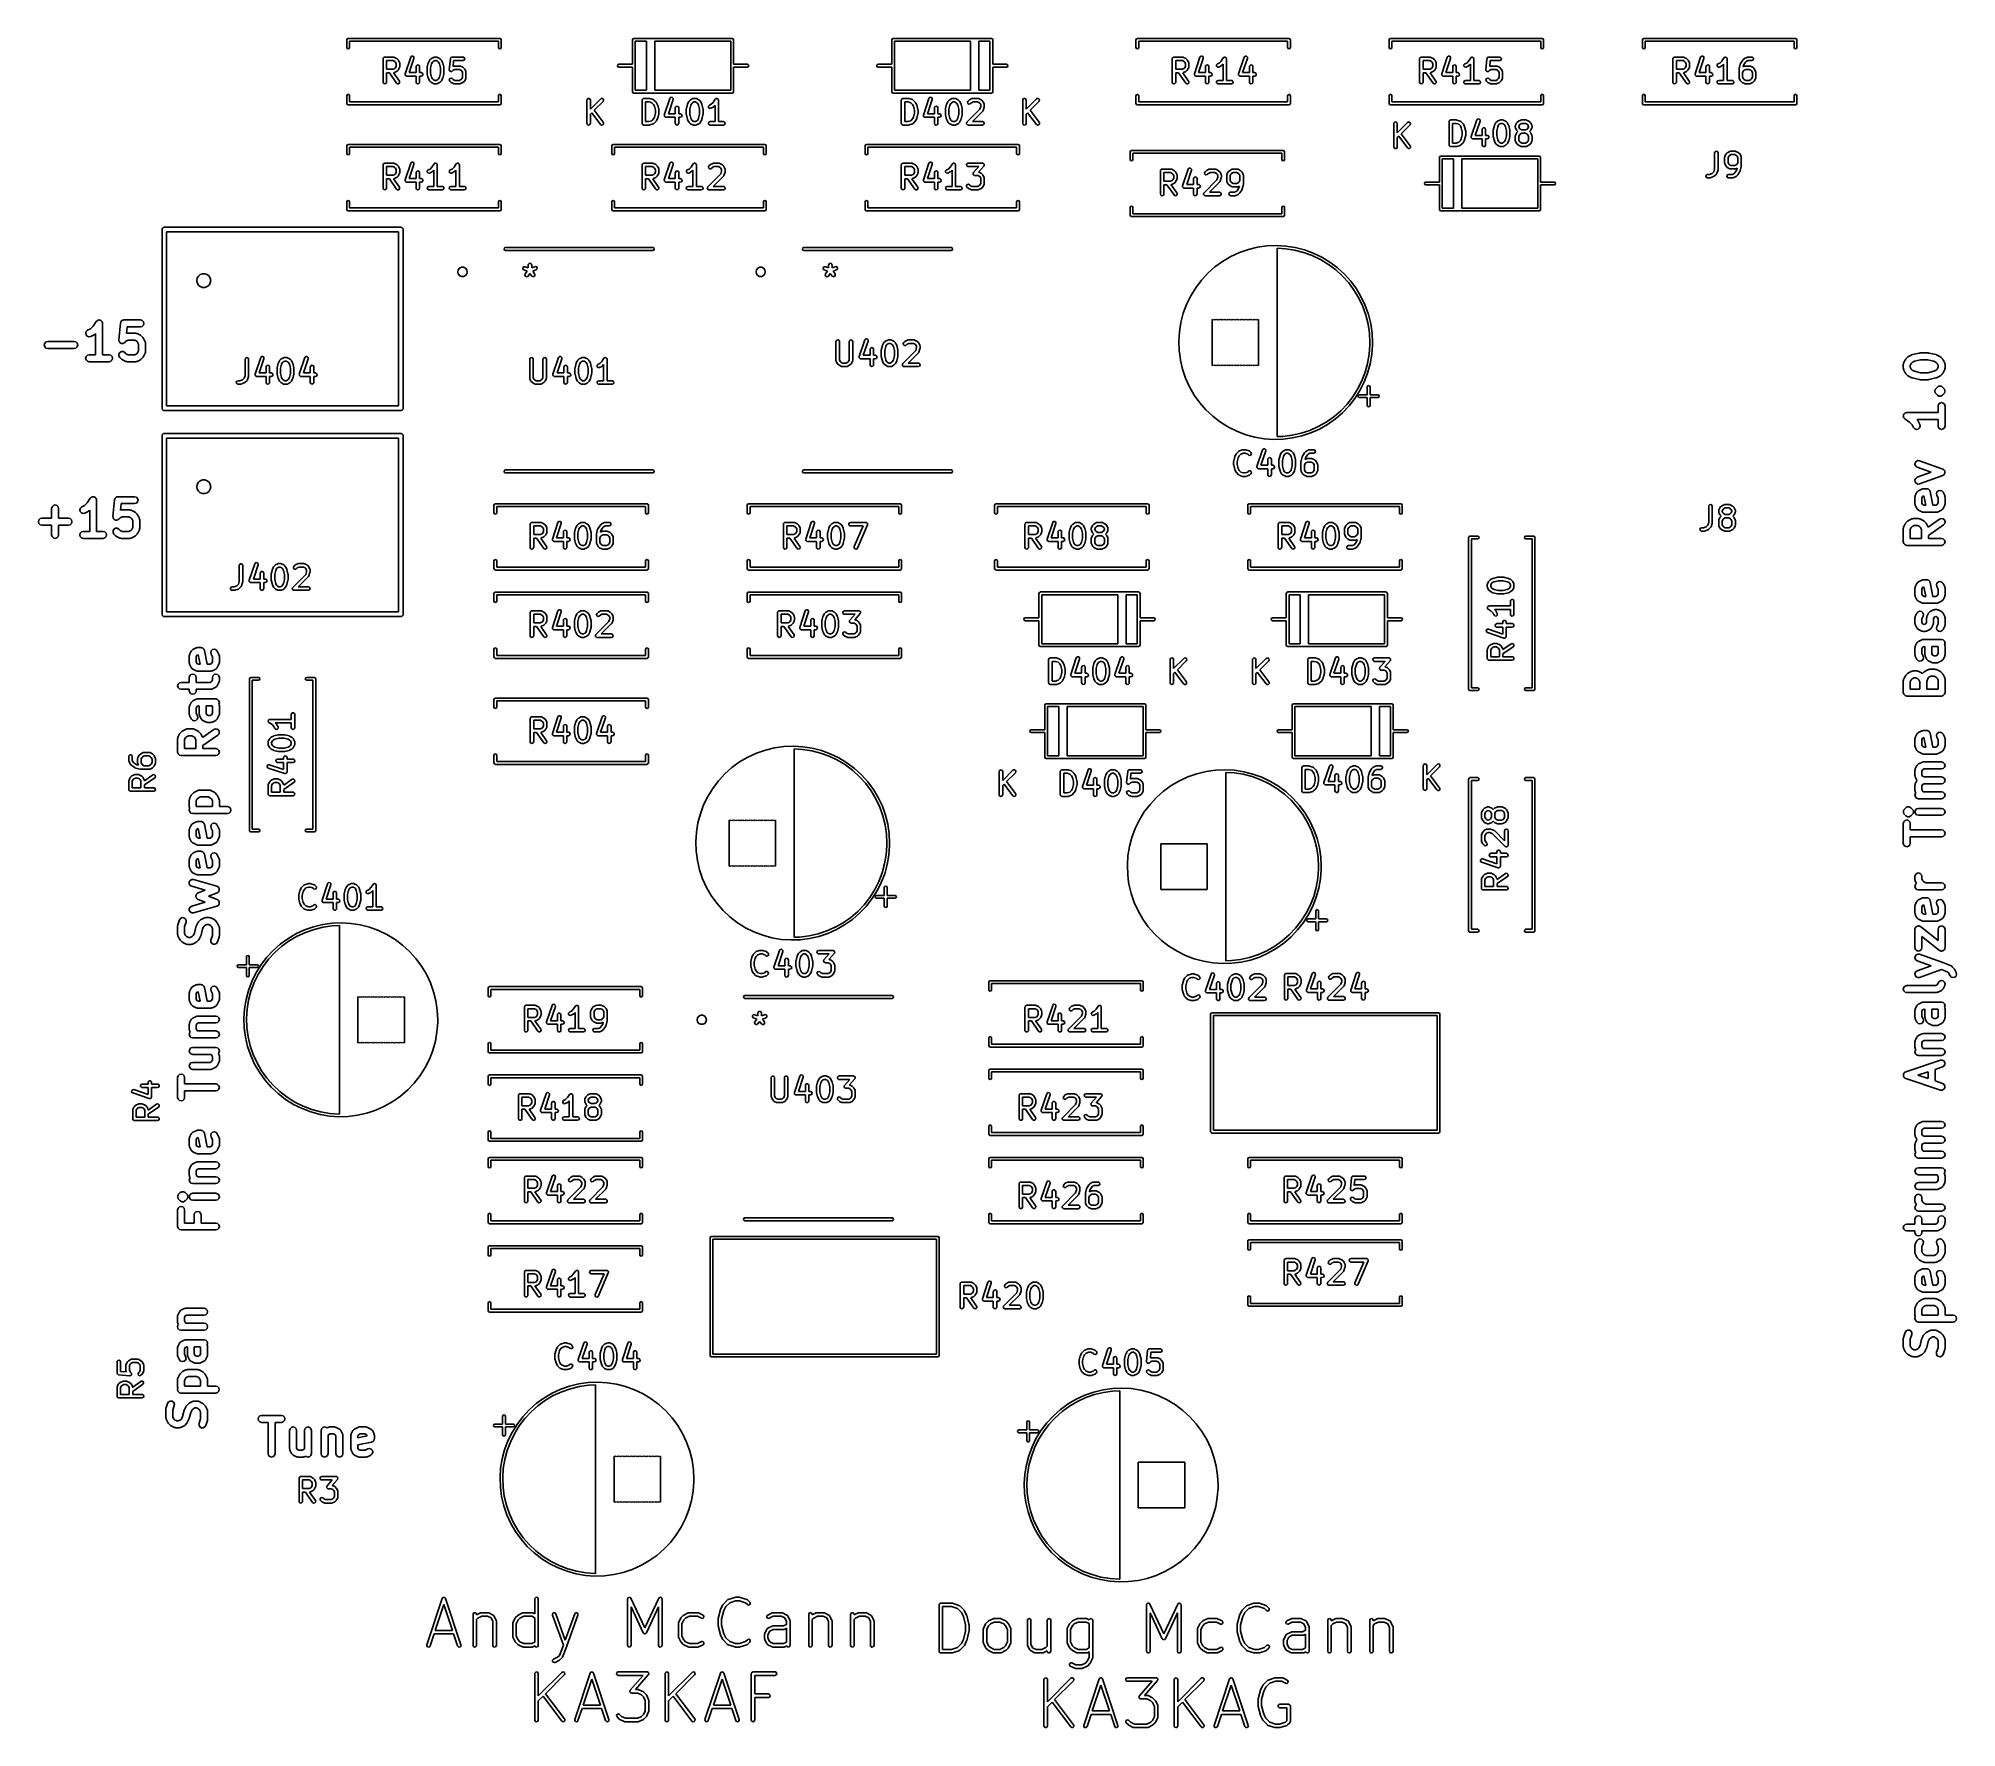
# Model space of a CAD drawing. Extents: x 97.7 to 180.4, y -137 to -64.1.
import ezdxf

# ---------------------------------------------------------------- set-up
doc = ezdxf.new("R2010")
doc.units = 0
doc.layers.add('BLACK', color=7, linetype='CONTINUOUS')

msp = doc.modelspace()

# ---------------------------------------------------------------- linework, layer by layer
at = {"layer": 'BLACK', "linetype": 'CONTINUOUS'}
for p, q in [((110.97, -64.162), (110.988, -64.1196)), ((110.97, -64.492), (110.97, -64.162)), ((110.988, -64.5344), (110.97, -64.492)), ((110.988, -64.1196), (111.03, -64.102)), ((111.03, -64.102), (117.57, -64.102)), ((111.09, -64.492), (111.072, -64.5344)), ((117.51, -64.222), (111.09, -64.222)), ((111.09, -64.222), (111.09, -64.492)), ((117.51, -64.492), (117.51, -64.222)), ((117.528, -64.5344), (117.51, -64.492)), ((117.57, -64.102), (117.612, -64.1196)), ((117.612, -64.1196), (117.63, -64.162)), ((117.63, -64.492), (117.612, -64.5344)), ((117.63, -64.162), (117.63, -64.492)), ((123.296, -64.158), (123.314, -64.1156)), ((123.296, -65.218), (123.296, -64.158)), ((123.314, -64.1156), (123.356, -64.098)), ((123.356, -64.098), (127.596, -64.098)), ((123.416, -64.218), (123.416, -66.338)), ((123.896, -64.218), (123.416, -64.218)), ((123.896, -66.338), (123.896, -64.218)), ((124.256, -64.218), (124.256, -66.338)), ((127.536, -64.218), (124.256, -64.218)), ((127.536, -66.338), (127.536, -64.218)), ((127.596, -64.098), (127.638, -64.1156)), ((127.638, -64.1156), (127.656, -64.158)), ((127.656, -64.158), (127.656, -65.218)), ((134.472, -64.158), (134.49, -64.1156)), ((134.472, -65.218), (134.472, -64.158)), ((134.49, -64.1156), (134.532, -64.098)), ((134.532, -64.098), (138.772, -64.098)), ((134.592, -64.218), (134.592, -66.338)), ((137.872, -64.218), (134.592, -64.218)), ((137.872, -66.338), (137.872, -64.218)), ((138.232, -64.218), (138.232, -66.338)), ((138.712, -64.218), (138.232, -64.218)), ((138.712, -66.338), (138.712, -64.218)), ((138.772, -64.098), (138.814, -64.1156)), ((138.814, -64.1156), (138.832, -64.158)), ((138.832, -64.158), (138.832, -65.218)), ((145.006, -64.162), (145.024, -64.1196)), ((145.006, -64.492), (145.006, -64.162)), ((145.024, -64.5344), (145.006, -64.492)), ((145.024, -64.1196), (145.066, -64.102)), ((145.066, -64.102), (151.606, -64.102)), ((145.126, -64.492), (145.108, -64.5344)), ((151.546, -64.222), (145.126, -64.222)), ((145.126, -64.222), (145.126, -64.492)), ((151.546, -64.492), (151.546, -64.222)), ((151.564, -64.5344), (151.546, -64.492)), ((151.606, -64.102), (151.648, -64.1196)), ((151.648, -64.1196), (151.666, -64.162)), ((151.666, -64.492), (151.648, -64.5344)), ((151.666, -64.162), (151.666, -64.492)), ((155.928, -64.162), (155.946, -64.1196)), ((155.928, -64.492), (155.928, -64.162)), ((155.946, -64.5344), (155.928, -64.492)), ((155.946, -64.1196), (155.988, -64.102)), ((155.988, -64.102), (162.528, -64.102)), ((156.048, -64.492), (156.03, -64.5344)), ((162.468, -64.222), (156.048, -64.222)), ((156.048, -64.222), (156.048, -64.492)), ((162.468, -64.492), (162.468, -64.222)), ((162.486, -64.5344), (162.468, -64.492)), ((162.528, -64.102), (162.57, -64.1196)), ((162.57, -64.1196), (162.588, -64.162)), ((162.588, -64.492), (162.57, -64.5344)), ((162.588, -64.162), (162.588, -64.492)), ((166.85, -64.162), (166.868, -64.1196)), ((166.85, -64.492), (166.85, -64.162)), ((166.868, -64.5344), (166.85, -64.492)), ((166.868, -64.1196), (166.91, -64.102)), ((166.91, -64.102), (173.45, -64.102)), ((166.97, -64.492), (166.952, -64.5344)), ((173.39, -64.222), (166.97, -64.222)), ((166.97, -64.222), (166.97, -64.492)), ((173.39, -64.492), (173.39, -64.222)), ((173.408, -64.5344), (173.39, -64.492)), ((173.45, -64.102), (173.492, -64.1196)), ((173.492, -64.1196), (173.51, -64.162)), ((173.51, -64.492), (173.492, -64.5344)), ((173.51, -64.162), (173.51, -64.492)), ((111.03, -64.552), (110.988, -64.5344)), ((111.072, -64.5344), (111.03, -64.552)), ((112.535, -64.9844), (112.536, -64.9746)), ((112.535, -65.9844), (112.535, -64.9844)), ((112.536, -64.9714), (112.537, -64.9685)), ((112.536, -64.9746), (112.536, -64.9714)), ((112.537, -64.9685), (112.539, -64.9587)), ((112.539, -64.9587), (112.552, -64.9438)), ((112.552, -64.9438), (112.561, -64.9269)), ((112.561, -64.9269), (112.568, -64.9246)), ((112.568, -64.9246), (112.572, -64.9194)), ((112.572, -64.9194), (112.591, -64.916)), ((112.591, -64.916), (112.61, -64.9094)), ((112.61, -64.9094), (112.99, -64.9094)), ((112.685, -65.0594), (112.685, -65.4332)), ((112.973, -65.0594), (112.685, -65.0594)), ((113.041, -65.0936), (112.973, -65.0594)), ((112.99, -64.9094), (113.016, -64.9139)), ((113.016, -64.9139), (113.02, -64.9168)), ((113.02, -64.9168), (113.024, -64.9173)), ((113.024, -64.9173), (113.119, -64.9649)), ((113.072, -65.124), (113.041, -65.0936)), ((113.106, -65.1926), (113.072, -65.124)), ((113.072, -65.3685), (113.106, -65.3)), ((113.106, -65.3), (113.106, -65.1926)), ((113.119, -64.9649), (113.137, -64.9783)), ((113.137, -64.9783), (113.139, -64.979)), ((113.139, -64.979), (113.186, -65.0266)), ((113.186, -65.0266), (113.199, -65.045)), ((113.199, -65.045), (113.2, -65.0461)), ((113.2, -65.0461), (113.248, -65.1413)), ((113.248, -65.3513), (113.2, -65.4465)), ((113.248, -65.1413), (113.255, -65.1663)), ((113.249, -65.3468), (113.248, -65.3513)), ((113.251, -65.3434), (113.249, -65.3468)), ((113.256, -65.3177), (113.251, -65.3434)), ((113.255, -65.1663), (113.254, -65.1706)), ((113.254, -65.1706), (113.256, -65.1749)), ((113.256, -65.1749), (113.256, -65.3177)), ((113.491, -65.6273), (113.729, -64.913)), ((113.871, -64.9605), (113.666, -65.576)), ((113.729, -64.913), (113.741, -64.8901)), ((113.741, -64.8901), (113.785, -64.8633)), ((113.785, -64.8633), (113.836, -64.8708)), ((113.836, -64.8708), (113.87, -64.9092)), ((113.87, -64.9092), (113.871, -64.9605)), ((113.963, -65.3177), (113.968, -65.2921)), ((113.963, -65.576), (113.963, -65.3177)), ((113.968, -65.2921), (114.001, -65.2528)), ((114.001, -65.2528), (114.051, -65.2439)), ((114.051, -65.2439), (114.096, -65.2695)), ((114.096, -65.2695), (114.113, -65.3177)), ((114.113, -65.3177), (114.113, -65.576)), ((114.439, -65.3653), (114.442, -65.3506)), ((114.442, -65.3471), (114.489, -65.1567)), ((114.442, -65.3506), (114.442, -65.3471)), ((114.489, -65.1567), (114.494, -65.1448)), ((114.494, -65.1448), (114.495, -65.1413)), ((114.495, -65.1413), (114.542, -65.0461)), ((114.542, -65.0461), (114.556, -65.0281)), ((114.556, -65.0266), (114.604, -64.979)), ((114.556, -65.0281), (114.556, -65.0266)), ((114.633, -65.201), (114.589, -65.3746)), ((114.604, -64.979), (114.622, -64.9661)), ((114.622, -64.9661), (114.624, -64.9649)), ((114.624, -64.9649), (114.719, -64.9173)), ((114.671, -65.124), (114.633, -65.201)), ((114.702, -65.0936), (114.671, -65.124)), ((114.77, -65.0594), (114.702, -65.0936)), ((114.719, -64.9173), (114.744, -64.9099)), ((114.744, -64.9099), (114.748, -64.9109)), ((114.748, -64.9109), (114.752, -64.9094)), ((114.752, -64.9094), (114.848, -64.9094)), ((114.83, -65.0594), (114.77, -65.0594)), ((114.898, -65.0936), (114.83, -65.0594)), ((114.848, -64.9094), (114.873, -64.9139)), ((114.873, -64.9139), (114.877, -64.9168)), ((114.877, -64.9168), (114.881, -64.9173)), ((114.881, -64.9173), (114.976, -64.9649)), ((114.929, -65.124), (114.898, -65.0936)), ((114.967, -65.201), (114.929, -65.124)), ((115.011, -65.3746), (114.967, -65.201)), ((114.976, -64.9649), (114.994, -64.9783)), ((114.994, -64.9783), (114.996, -64.979)), ((114.996, -64.979), (115.044, -65.0266)), ((115.044, -65.0266), (115.056, -65.045)), ((115.056, -65.045), (115.058, -65.0461)), ((115.058, -65.0461), (115.105, -65.1413)), ((115.105, -65.1413), (115.109, -65.1537)), ((115.109, -65.1537), (115.111, -65.1567)), ((115.111, -65.1567), (115.158, -65.3471)), ((115.158, -65.3471), (115.16, -65.3621)), ((115.392, -65.4531), (115.44, -64.9769)), ((115.44, -64.9714), (115.442, -64.9687)), ((115.441, -64.9731), (115.44, -64.9714)), ((115.44, -64.9769), (115.441, -64.9731)), ((115.442, -64.9687), (115.447, -64.9518)), ((115.447, -64.9518), (115.458, -64.9407)), ((115.458, -64.9407), (115.466, -64.9269)), ((115.466, -64.9269), (115.476, -64.9233)), ((115.476, -64.9233), (115.483, -64.916)), ((115.483, -64.916), (115.499, -64.9148)), ((115.499, -64.9148), (115.514, -64.9094)), ((115.514, -64.9094), (115.99, -64.9094)), ((115.582, -65.0594), (115.557, -65.3076)), ((115.557, -65.3076), (115.576, -65.2983)), ((115.576, -65.2983), (115.601, -65.2908)), ((115.99, -65.0594), (115.582, -65.0594)), ((115.601, -65.2908), (115.605, -65.2919)), ((115.605, -65.2919), (115.61, -65.2903)), ((115.61, -65.2903), (115.848, -65.2903)), ((115.848, -65.2903), (115.873, -65.2949)), ((115.873, -65.2949), (115.877, -65.2977)), ((115.877, -65.2977), (115.881, -65.2983)), ((115.881, -65.2983), (115.976, -65.3459)), ((115.976, -65.3459), (115.994, -65.3592)), ((115.99, -64.9094), (116.016, -64.9139)), ((116.039, -65.0418), (115.99, -65.0594)), ((116.016, -64.9139), (116.055, -64.9469)), ((116.064, -64.9974), (116.039, -65.0418)), ((116.055, -64.9469), (116.064, -64.9974)), ((117.57, -64.552), (117.528, -64.5344)), ((117.612, -64.5344), (117.57, -64.552)), ((122.646, -65.278), (122.664, -65.2356)), ((122.664, -65.3204), (122.646, -65.278)), ((122.664, -65.2356), (122.706, -65.218)), ((122.706, -65.338), (122.664, -65.3204)), ((122.706, -65.218), (123.296, -65.218)), ((123.296, -65.338), (122.706, -65.338)), ((123.296, -66.398), (123.296, -65.338)), ((127.656, -65.218), (128.246, -65.218)), ((128.246, -65.338), (127.656, -65.338)), ((127.656, -65.338), (127.656, -66.398)), ((128.246, -65.218), (128.288, -65.2356)), ((128.288, -65.3204), (128.246, -65.338)), ((128.288, -65.2356), (128.306, -65.278)), ((128.306, -65.278), (128.288, -65.3204)), ((133.822, -65.278), (133.84, -65.2356)), ((133.84, -65.3204), (133.822, -65.278)), ((133.84, -65.2356), (133.882, -65.218)), ((133.882, -65.338), (133.84, -65.3204)), ((133.882, -65.218), (134.472, -65.218)), ((134.472, -65.338), (133.882, -65.338)), ((134.472, -66.398), (134.472, -65.338)), ((138.832, -65.218), (139.422, -65.218)), ((139.422, -65.338), (138.832, -65.338)), ((138.832, -65.338), (138.832, -66.398)), ((139.422, -65.218), (139.464, -65.2356)), ((139.464, -65.3204), (139.422, -65.338)), ((139.464, -65.2356), (139.482, -65.278)), ((139.482, -65.278), (139.464, -65.3204)), ((145.066, -64.552), (145.024, -64.5344)), ((145.108, -64.5344), (145.066, -64.552)), ((146.571, -64.9844), (146.572, -64.9746)), ((146.571, -65.9844), (146.571, -64.9844)), ((146.572, -64.9714), (146.573, -64.9685)), ((146.572, -64.9746), (146.572, -64.9714)), ((146.573, -64.9685), (146.575, -64.9587)), ((146.575, -64.9587), (146.588, -64.9438)), ((146.588, -64.9438), (146.597, -64.9269)), ((146.597, -64.9269), (146.604, -64.9246)), ((146.604, -64.9246), (146.608, -64.9194)), ((146.608, -64.9194), (146.627, -64.916)), ((146.627, -64.916), (146.646, -64.9094)), ((146.646, -64.9094), (147.026, -64.9094)), ((146.721, -65.0594), (146.721, -65.4332)), ((147.009, -65.0594), (146.721, -65.0594)), ((147.077, -65.0936), (147.009, -65.0594)), ((147.026, -64.9094), (147.052, -64.9139)), ((147.052, -64.9139), (147.056, -64.9168)), ((147.056, -64.9168), (147.06, -64.9173)), ((147.06, -64.9173), (147.155, -64.9649)), ((147.108, -65.124), (147.077, -65.0936)), ((147.142, -65.1926), (147.108, -65.124)), ((147.108, -65.3685), (147.142, -65.3)), ((147.142, -65.3), (147.142, -65.1926)), ((147.155, -64.9649), (147.173, -64.9783)), ((147.173, -64.9783), (147.175, -64.979)), ((147.175, -64.979), (147.222, -65.0266)), ((147.222, -65.0266), (147.235, -65.045)), ((147.235, -65.045), (147.236, -65.0461)), ((147.236, -65.0461), (147.284, -65.1413)), ((147.284, -65.3513), (147.236, -65.4465)), ((147.284, -65.1413), (147.291, -65.1663)), ((147.285, -65.3468), (147.284, -65.3513)), ((147.287, -65.3434), (147.285, -65.3468)), ((147.292, -65.3177), (147.287, -65.3434)), ((147.291, -65.1663), (147.29, -65.1706)), ((147.29, -65.1706), (147.292, -65.1749)), ((147.292, -65.1749), (147.292, -65.3177)), ((147.527, -65.6273), (147.765, -64.913)), ((147.907, -64.9605), (147.702, -65.576)), ((147.765, -64.913), (147.777, -64.8901)), ((147.777, -64.8901), (147.821, -64.8633)), ((147.821, -64.8633), (147.872, -64.8708)), ((147.872, -64.8708), (147.906, -64.9092)), ((147.906, -64.9092), (147.907, -64.9605)), ((147.999, -65.3177), (148.004, -65.2921)), ((147.999, -65.576), (147.999, -65.3177)), ((148.004, -65.2921), (148.037, -65.2528)), ((148.037, -65.2528), (148.087, -65.2439)), ((148.087, -65.2439), (148.132, -65.2695)), ((148.132, -65.2695), (148.149, -65.3177)), ((148.149, -65.3177), (148.149, -65.576)), ((148.478, -65.2915), (148.481, -65.2403)), ((148.509, -65.3327), (148.478, -65.2915)), ((148.481, -65.2403), (148.517, -65.203)), ((148.559, -65.3446), (148.509, -65.3327)), ((148.517, -65.203), (148.601, -65.1608)), ((148.584, -65.3372), (148.559, -65.3446)), ((148.679, -65.2896), (148.584, -65.3372)), ((148.601, -65.1608), (148.682, -65.0795)), ((148.68, -65.2884), (148.679, -65.2896)), ((148.699, -65.2755), (148.68, -65.2884)), ((148.682, -65.0795), (148.774, -64.9428)), ((148.761, -65.2131), (148.699, -65.2755)), ((148.761, -65.9094), (148.761, -65.2131)), ((148.774, -64.9428), (148.792, -64.9239)), ((148.792, -64.9239), (148.796, -64.9227)), ((148.796, -64.9227), (148.798, -64.9194)), ((148.798, -64.9194), (148.82, -64.9156)), ((148.82, -64.9156), (148.841, -64.9095)), ((148.841, -64.9095), (148.845, -64.9113)), ((148.845, -64.9113), (148.849, -64.9105)), ((148.849, -64.9105), (148.868, -64.9214)), ((148.868, -64.9214), (148.888, -64.9301)), ((148.888, -64.9301), (148.89, -64.934)), ((148.89, -64.934), (148.893, -64.9362)), ((148.893, -64.9362), (148.901, -64.9566)), ((148.901, -64.9566), (148.911, -64.9761)), ((148.911, -64.9761), (148.91, -64.9803)), ((148.91, -64.9803), (148.911, -64.9844)), ((148.911, -64.9844), (148.911, -65.9094)), ((149.432, -65.6273), (149.67, -64.913)), ((149.812, -64.9605), (149.607, -65.576)), ((149.67, -64.913), (149.682, -64.8901)), ((149.682, -64.8901), (149.726, -64.8633)), ((149.726, -64.8633), (149.776, -64.8708)), ((149.776, -64.8708), (149.811, -64.9092)), ((149.811, -64.9092), (149.812, -64.9605)), ((149.904, -65.3177), (149.908, -65.2921)), ((149.904, -65.576), (149.904, -65.3177)), ((149.908, -65.2921), (149.941, -65.2528)), ((149.941, -65.2528), (149.992, -65.2439)), ((149.992, -65.2439), (150.036, -65.2695)), ((150.036, -65.2695), (150.054, -65.3177)), ((150.054, -65.3177), (150.054, -65.576)), ((151.606, -64.552), (151.564, -64.5344)), ((151.648, -64.5344), (151.606, -64.552)), ((155.988, -64.552), (155.946, -64.5344)), ((156.03, -64.5344), (155.988, -64.552)), ((157.239, -64.9844), (157.24, -64.9746)), ((157.239, -65.9844), (157.239, -64.9844)), ((157.24, -64.9714), (157.241, -64.9685)), ((157.24, -64.9746), (157.24, -64.9714)), ((157.241, -64.9685), (157.243, -64.9587)), ((157.243, -64.9587), (157.256, -64.9438)), ((157.256, -64.9438), (157.265, -64.9269)), ((157.265, -64.9269), (157.272, -64.9246)), ((157.272, -64.9246), (157.276, -64.9194)), ((157.276, -64.9194), (157.295, -64.916)), ((157.295, -64.916), (157.314, -64.9094)), ((157.314, -64.9094), (157.694, -64.9094)), ((157.389, -65.0594), (157.389, -65.4332)), ((157.677, -65.0594), (157.389, -65.0594)), ((157.745, -65.0936), (157.677, -65.0594)), ((157.694, -64.9094), (157.72, -64.9139)), ((157.72, -64.9139), (157.724, -64.9168)), ((157.724, -64.9168), (157.728, -64.9173)), ((157.728, -64.9173), (157.823, -64.9649)), ((157.776, -65.124), (157.745, -65.0936)), ((157.81, -65.1926), (157.776, -65.124)), ((157.776, -65.3685), (157.81, -65.3)), ((157.81, -65.3), (157.81, -65.1926)), ((157.823, -64.9649), (157.841, -64.9783)), ((157.841, -64.9783), (157.843, -64.979)), ((157.843, -64.979), (157.89, -65.0266)), ((157.89, -65.0266), (157.903, -65.045)), ((157.903, -65.045), (157.904, -65.0461)), ((157.904, -65.0461), (157.952, -65.1413)), ((157.952, -65.3513), (157.904, -65.4465)), ((157.952, -65.1413), (157.959, -65.1663)), ((157.953, -65.3468), (157.952, -65.3513)), ((157.955, -65.3434), (157.953, -65.3468)), ((157.96, -65.3177), (157.955, -65.3434)), ((157.959, -65.1663), (157.958, -65.1706)), ((157.958, -65.1706), (157.96, -65.1749)), ((157.96, -65.1749), (157.96, -65.3177)), ((158.195, -65.6273), (158.433, -64.913)), ((158.575, -64.9605), (158.37, -65.576)), ((158.433, -64.913), (158.445, -64.8901)), ((158.445, -64.8901), (158.489, -64.8633)), ((158.489, -64.8633), (158.54, -64.8708)), ((158.54, -64.8708), (158.574, -64.9092)), ((158.574, -64.9092), (158.575, -64.9605)), ((158.667, -65.3177), (158.672, -65.2921)), ((158.667, -65.576), (158.667, -65.3177)), ((158.672, -65.2921), (158.705, -65.2528)), ((158.705, -65.2528), (158.755, -65.2439)), ((158.755, -65.2439), (158.8, -65.2695)), ((158.8, -65.2695), (158.817, -65.3177)), ((158.817, -65.3177), (158.817, -65.576)), ((159.146, -65.2915), (159.149, -65.2403)), ((159.177, -65.3327), (159.146, -65.2915)), ((159.149, -65.2403), (159.185, -65.203)), ((159.227, -65.3446), (159.177, -65.3327)), ((159.185, -65.203), (159.269, -65.1608)), ((159.252, -65.3372), (159.227, -65.3446)), ((159.347, -65.2896), (159.252, -65.3372)), ((159.269, -65.1608), (159.35, -65.0795)), ((159.348, -65.2884), (159.347, -65.2896)), ((159.367, -65.2755), (159.348, -65.2884)), ((159.35, -65.0795), (159.442, -64.9428)), ((159.429, -65.2131), (159.367, -65.2755)), ((159.429, -65.9094), (159.429, -65.2131)), ((159.442, -64.9428), (159.46, -64.9239)), ((159.46, -64.9239), (159.464, -64.9227)), ((159.464, -64.9227), (159.466, -64.9194)), ((159.466, -64.9194), (159.488, -64.9156)), ((159.488, -64.9156), (159.509, -64.9095)), ((159.509, -64.9095), (159.513, -64.9113)), ((159.513, -64.9113), (159.517, -64.9105)), ((159.517, -64.9105), (159.536, -64.9214)), ((159.536, -64.9214), (159.556, -64.9301)), ((159.556, -64.9301), (159.558, -64.934)), ((159.558, -64.934), (159.561, -64.9362)), ((159.561, -64.9362), (159.569, -64.9566)), ((159.569, -64.9566), (159.579, -64.9761)), ((159.579, -64.9761), (159.578, -64.9803)), ((159.578, -64.9803), (159.579, -64.9844)), ((159.579, -64.9844), (159.579, -65.9094)), ((160.096, -65.4531), (160.144, -64.9769)), ((160.144, -64.9714), (160.146, -64.9687)), ((160.145, -64.9731), (160.144, -64.9714)), ((160.144, -64.9769), (160.145, -64.9731)), ((160.146, -64.9687), (160.151, -64.9518)), ((160.151, -64.9518), (160.162, -64.9407)), ((160.162, -64.9407), (160.17, -64.9269)), ((160.17, -64.9269), (160.18, -64.9233)), ((160.18, -64.9233), (160.187, -64.916)), ((160.187, -64.916), (160.203, -64.9148)), ((160.203, -64.9148), (160.218, -64.9094)), ((160.218, -64.9094), (160.694, -64.9094)), ((160.286, -65.0594), (160.261, -65.3076)), ((160.261, -65.3076), (160.28, -65.2983)), ((160.28, -65.2983), (160.305, -65.2908)), ((160.694, -65.0594), (160.286, -65.0594)), ((160.305, -65.2908), (160.309, -65.2919)), ((160.309, -65.2919), (160.314, -65.2903)), ((160.314, -65.2903), (160.552, -65.2903)), ((160.552, -65.2903), (160.577, -65.2949)), ((160.577, -65.2949), (160.581, -65.2977)), ((160.581, -65.2977), (160.585, -65.2983)), ((160.585, -65.2983), (160.68, -65.3459)), ((160.68, -65.3459), (160.698, -65.3592)), ((160.694, -64.9094), (160.72, -64.9139)), ((160.743, -65.0418), (160.694, -65.0594)), ((160.72, -64.9139), (160.759, -64.9469)), ((160.768, -64.9974), (160.743, -65.0418)), ((160.759, -64.9469), (160.768, -64.9974)), ((162.528, -64.552), (162.486, -64.5344)), ((162.57, -64.5344), (162.528, -64.552)), ((166.91, -64.552), (166.868, -64.5344)), ((166.952, -64.5344), (166.91, -64.552)), ((168.161, -64.9844), (168.162, -64.9746)), ((168.161, -65.9844), (168.161, -64.9844)), ((168.162, -64.9714), (168.163, -64.9685)), ((168.162, -64.9746), (168.162, -64.9714)), ((168.163, -64.9685), (168.165, -64.9587)), ((168.165, -64.9587), (168.178, -64.9438)), ((168.178, -64.9438), (168.187, -64.9269)), ((168.187, -64.9269), (168.194, -64.9246)), ((168.194, -64.9246), (168.198, -64.9194)), ((168.198, -64.9194), (168.217, -64.916)), ((168.217, -64.916), (168.236, -64.9094)), ((168.236, -64.9094), (168.616, -64.9094)), ((168.311, -65.0594), (168.311, -65.4332)), ((168.599, -65.0594), (168.311, -65.0594)), ((168.667, -65.0936), (168.599, -65.0594)), ((168.616, -64.9094), (168.642, -64.9139)), ((168.642, -64.9139), (168.646, -64.9168)), ((168.646, -64.9168), (168.65, -64.9173)), ((168.65, -64.9173), (168.745, -64.9649)), ((168.698, -65.124), (168.667, -65.0936)), ((168.732, -65.1926), (168.698, -65.124)), ((168.698, -65.3685), (168.732, -65.3)), ((168.732, -65.3), (168.732, -65.1926)), ((168.745, -64.9649), (168.763, -64.9783)), ((168.763, -64.9783), (168.765, -64.979)), ((168.765, -64.979), (168.812, -65.0266)), ((168.812, -65.0266), (168.825, -65.045)), ((168.825, -65.045), (168.826, -65.0461)), ((168.826, -65.0461), (168.874, -65.1413)), ((168.874, -65.3513), (168.826, -65.4465)), ((168.874, -65.1413), (168.881, -65.1663)), ((168.875, -65.3468), (168.874, -65.3513)), ((168.877, -65.3434), (168.875, -65.3468)), ((168.882, -65.3177), (168.877, -65.3434)), ((168.881, -65.1663), (168.88, -65.1706)), ((168.88, -65.1706), (168.882, -65.1749)), ((168.882, -65.1749), (168.882, -65.3177)), ((169.117, -65.6273), (169.355, -64.913)), ((169.497, -64.9605), (169.292, -65.576)), ((169.355, -64.913), (169.367, -64.8901)), ((169.367, -64.8901), (169.411, -64.8633)), ((169.411, -64.8633), (169.462, -64.8708)), ((169.462, -64.8708), (169.496, -64.9092)), ((169.496, -64.9092), (169.497, -64.9605)), ((169.589, -65.3177), (169.594, -65.2921)), ((169.589, -65.576), (169.589, -65.3177)), ((169.594, -65.2921), (169.627, -65.2528)), ((169.627, -65.2528), (169.677, -65.2439)), ((169.677, -65.2439), (169.722, -65.2695)), ((169.722, -65.2695), (169.739, -65.3177)), ((169.739, -65.3177), (169.739, -65.576)), ((170.068, -65.2915), (170.071, -65.2403)), ((170.099, -65.3327), (170.068, -65.2915)), ((170.071, -65.2403), (170.107, -65.203)), ((170.149, -65.3446), (170.099, -65.3327)), ((170.107, -65.203), (170.191, -65.1608)), ((170.174, -65.3372), (170.149, -65.3446)), ((170.269, -65.2896), (170.174, -65.3372)), ((170.191, -65.1608), (170.272, -65.0795)), ((170.27, -65.2884), (170.269, -65.2896)), ((170.289, -65.2755), (170.27, -65.2884)), ((170.272, -65.0795), (170.364, -64.9428)), ((170.351, -65.2131), (170.289, -65.2755)), ((170.351, -65.9094), (170.351, -65.2131)), ((170.364, -64.9428), (170.382, -64.9239)), ((170.382, -64.9239), (170.386, -64.9227)), ((170.386, -64.9227), (170.388, -64.9194)), ((170.388, -64.9194), (170.41, -64.9156)), ((170.41, -64.9156), (170.431, -64.9095)), ((170.431, -64.9095), (170.435, -64.9113)), ((170.435, -64.9113), (170.439, -64.9105)), ((170.439, -64.9105), (170.458, -64.9214)), ((170.458, -64.9214), (170.478, -64.9301)), ((170.478, -64.9301), (170.48, -64.934)), ((170.48, -64.934), (170.483, -64.9362)), ((170.483, -64.9362), (170.491, -64.9566)), ((170.491, -64.9566), (170.501, -64.9761)), ((170.501, -64.9761), (170.5, -64.9803)), ((170.5, -64.9803), (170.501, -64.9844)), ((170.501, -64.9844), (170.501, -65.9094)), ((171.02, -65.3948), (171.068, -65.2043)), ((171.068, -65.2043), (171.078, -65.1813)), ((171.078, -65.1809), (171.173, -65.038)), ((171.078, -65.1813), (171.078, -65.1809)), ((171.173, -65.038), (171.181, -65.0298)), ((171.181, -65.0298), (171.182, -65.0266)), ((171.182, -65.0266), (171.23, -64.979)), ((171.21, -65.2533), (171.191, -65.3274)), ((171.191, -65.3274), (171.25, -65.2983)), ((171.294, -65.1274), (171.21, -65.2533)), ((171.23, -64.979), (171.248, -64.9661)), ((171.248, -64.9661), (171.25, -64.9649)), ((171.25, -64.9649), (171.345, -64.9173)), ((171.25, -65.2983), (171.275, -65.2908)), ((171.275, -65.2908), (171.279, -65.2919)), ((171.279, -65.2919), (171.283, -65.2903)), ((171.283, -65.2903), (171.474, -65.2903)), ((171.328, -65.0936), (171.294, -65.1274)), ((171.396, -65.0594), (171.328, -65.0936)), ((171.345, -64.9173), (171.37, -64.9099)), ((171.37, -64.9099), (171.374, -64.9109)), ((171.374, -64.9109), (171.378, -64.9094)), ((171.378, -64.9094), (171.569, -64.9094)), ((171.569, -65.0594), (171.396, -65.0594)), ((171.474, -65.2903), (171.499, -65.2949)), ((171.499, -65.2949), (171.503, -65.2977)), ((171.503, -65.2977), (171.507, -65.2983)), ((171.507, -65.2983), (171.602, -65.3459)), ((171.569, -64.9094), (171.595, -64.9139)), ((171.617, -65.0418), (171.569, -65.0594)), ((171.595, -64.9139), (171.634, -64.9469)), ((171.602, -65.3459), (171.62, -65.3592)), ((171.643, -64.9974), (171.617, -65.0418)), ((171.634, -64.9469), (171.643, -64.9974)), ((173.45, -64.552), (173.408, -64.5344)), ((173.492, -64.5344), (173.45, -64.552)), ((112.552, -66.0326), (112.535, -65.9844)), ((112.596, -66.0582), (112.552, -66.0326)), ((112.647, -66.0493), (112.596, -66.0582)), ((112.68, -66.01), (112.647, -66.0493)), ((112.685, -65.9844), (112.68, -66.01)), ((112.685, -65.4332), (112.973, -65.4332)), ((112.809, -65.5832), (112.685, -65.5832)), ((112.685, -65.5832), (112.685, -65.9844)), ((113.12, -66.0274), (112.809, -65.5832)), ((112.973, -65.4332), (113.041, -65.3989)), ((112.995, -65.5817), (112.991, -65.5828)), ((112.991, -65.5828), (113.242, -65.9414)), ((112.999, -65.5827), (112.995, -65.5817)), ((113.024, -65.5753), (112.999, -65.5827)), ((113.119, -65.5277), (113.024, -65.5753)), ((113.041, -65.3989), (113.072, -65.3685)), ((113.12, -65.5265), (113.119, -65.5277)), ((113.139, -65.5136), (113.12, -65.5265)), ((113.162, -66.0568), (113.12, -66.0274)), ((113.186, -65.466), (113.139, -65.5136)), ((113.213, -66.0524), (113.162, -66.0568)), ((113.187, -65.4645), (113.186, -65.466)), ((113.2, -65.4465), (113.187, -65.4645)), ((113.249, -66.0161), (113.213, -66.0524)), ((113.242, -65.9414), (113.253, -65.965)), ((113.253, -65.965), (113.249, -66.0161)), ((113.488, -65.638), (113.491, -65.6331)), ((113.492, -65.6582), (113.488, -65.638)), ((113.491, -65.6331), (113.491, -65.6273)), ((113.492, -65.6786), (113.492, -65.6582)), ((113.496, -65.6829), (113.492, -65.6786)), ((113.497, -65.6885), (113.496, -65.6829)), ((113.513, -65.7017), (113.497, -65.6885)), ((113.526, -65.717), (113.513, -65.7017)), ((113.532, -65.7178), (113.526, -65.717)), ((113.536, -65.7215), (113.532, -65.7178)), ((113.562, -65.726), (113.536, -65.7215)), ((113.963, -65.726), (113.562, -65.726)), ((113.666, -65.576), (113.963, -65.576)), ((113.963, -65.9844), (113.963, -65.726)), ((113.981, -66.0326), (113.963, -65.9844)), ((114.025, -66.0582), (113.981, -66.0326)), ((114.076, -66.0493), (114.025, -66.0582)), ((114.109, -66.01), (114.076, -66.0493)), ((114.113, -65.9844), (114.109, -66.01)), ((114.113, -65.576), (114.181, -65.576)), ((114.181, -65.726), (114.113, -65.726)), ((114.113, -65.726), (114.113, -65.9844)), ((114.181, -65.576), (114.207, -65.5806)), ((114.229, -65.7085), (114.181, -65.726)), ((114.207, -65.5806), (114.246, -65.6135)), ((114.255, -65.6641), (114.229, -65.7085)), ((114.246, -65.6135), (114.255, -65.6641)), ((114.439, -65.6034), (114.439, -65.3653)), ((114.44, -65.6067), (114.439, -65.6034)), ((114.442, -65.6216), (114.44, -65.6067)), ((114.489, -65.8121), (114.442, -65.6216)), ((114.491, -65.815), (114.489, -65.8121)), ((114.495, -65.8274), (114.491, -65.815)), ((114.542, -65.9227), (114.495, -65.8274)), ((114.544, -65.9238), (114.542, -65.9227)), ((114.556, -65.9422), (114.544, -65.9238)), ((114.604, -65.9898), (114.556, -65.9422)), ((114.589, -65.3746), (114.589, -65.5942)), ((114.589, -65.5942), (114.633, -65.7677)), ((114.606, -65.9905), (114.604, -65.9898)), ((114.624, -66.0038), (114.606, -65.9905)), ((114.719, -66.0515), (114.624, -66.0038)), ((114.633, -65.7677), (114.671, -65.8447)), ((114.671, -65.8447), (114.702, -65.8751)), ((114.702, -65.8751), (114.77, -65.9094)), ((114.723, -66.052), (114.719, -66.0515)), ((114.727, -66.0549), (114.723, -66.052)), ((114.752, -66.0594), (114.727, -66.0549)), ((114.848, -66.0594), (114.752, -66.0594)), ((114.77, -65.9094), (114.83, -65.9094)), ((114.83, -65.9094), (114.898, -65.8751)), ((114.852, -66.0578), (114.848, -66.0594)), ((114.856, -66.0589), (114.852, -66.0578)), ((114.881, -66.0515), (114.856, -66.0589)), ((114.976, -66.0038), (114.881, -66.0515)), ((114.898, -65.8751), (114.929, -65.8447)), ((114.929, -65.8447), (114.967, -65.7677)), ((114.967, -65.7677), (115.011, -65.5942)), ((114.978, -66.0027), (114.976, -66.0038)), ((114.996, -65.9898), (114.978, -66.0027)), ((115.044, -65.9422), (114.996, -65.9898)), ((115.011, -65.5942), (115.011, -65.3746)), ((115.058, -65.9227), (115.044, -65.9407)), ((115.044, -65.9407), (115.044, -65.9422)), ((115.105, -65.8274), (115.058, -65.9227)), ((115.106, -65.8239), (115.105, -65.8274)), ((115.111, -65.8121), (115.106, -65.8239)), ((115.158, -65.6216), (115.111, -65.8121)), ((115.161, -65.6034), (115.158, -65.6182)), ((115.158, -65.6182), (115.158, -65.6216)), ((115.16, -65.3621), (115.161, -65.3653)), ((115.161, -65.3653), (115.161, -65.6034)), ((115.392, -65.4536), (115.392, -65.4531)), ((115.392, -65.454), (115.392, -65.4536)), ((115.398, -65.4784), (115.392, -65.454)), ((115.394, -65.8697), (115.424, -65.8277)), ((115.399, -65.9208), (115.394, -65.8697)), ((115.405, -65.5028), (115.398, -65.4784)), ((115.414, -65.9422), (115.399, -65.9208)), ((115.405, -65.5031), (115.405, -65.5028)), ((115.405, -65.5036), (115.405, -65.5031)), ((115.426, -65.518), (115.405, -65.5036)), ((115.461, -65.9898), (115.414, -65.9422)), ((115.424, -65.8277), (115.473, -65.8144)), ((115.446, -65.5328), (115.426, -65.518)), ((115.447, -65.5327), (115.446, -65.5328)), ((115.472, -65.5308), (115.447, -65.533)), ((115.447, -65.533), (115.447, -65.5327)), ((115.463, -65.9905), (115.461, -65.9898)), ((115.481, -66.0038), (115.463, -65.9905)), ((115.498, -65.5289), (115.472, -65.5308)), ((115.473, -65.8144), (115.52, -65.8361)), ((115.576, -66.0515), (115.481, -66.0038)), ((115.52, -65.5136), (115.498, -65.5285)), ((115.498, -65.5285), (115.498, -65.5286)), ((115.498, -65.5286), (115.498, -65.5289)), ((115.559, -65.4746), (115.52, -65.5136)), ((115.52, -65.8361), (115.559, -65.8751)), ((115.627, -65.4403), (115.559, -65.4746)), ((115.559, -65.8751), (115.627, -65.9094)), ((115.58, -66.052), (115.576, -66.0515)), ((115.584, -66.0549), (115.58, -66.052)), ((115.61, -66.0594), (115.584, -66.0549)), ((115.848, -66.0594), (115.61, -66.0594)), ((115.83, -65.4403), (115.627, -65.4403)), ((115.627, -65.9094), (115.83, -65.9094)), ((115.898, -65.4746), (115.83, -65.4403)), ((115.83, -65.9094), (115.898, -65.8751)), ((115.852, -66.0578), (115.848, -66.0594)), ((115.856, -66.0589), (115.852, -66.0578)), ((115.881, -66.0515), (115.856, -66.0589)), ((115.976, -66.0038), (115.881, -66.0515)), ((115.929, -65.505), (115.898, -65.4746)), ((115.898, -65.8751), (115.929, -65.8447)), ((115.963, -65.5735), (115.929, -65.505)), ((115.929, -65.8447), (115.963, -65.7762)), ((115.963, -65.7762), (115.963, -65.5735)), ((115.978, -66.0027), (115.976, -66.0038)), ((115.996, -65.9898), (115.978, -66.0027)), ((115.994, -65.3592), (115.996, -65.3599)), ((115.996, -65.3599), (116.044, -65.4075)), ((116.044, -65.9422), (115.996, -65.9898)), ((116.044, -65.4075), (116.056, -65.4259)), ((116.058, -65.9227), (116.044, -65.9407)), ((116.044, -65.9407), (116.044, -65.9422)), ((116.056, -65.4259), (116.058, -65.427)), ((116.058, -65.427), (116.105, -65.5223)), ((116.105, -65.8274), (116.058, -65.9227)), ((116.105, -65.5223), (116.113, -65.5472)), ((116.106, -65.823), (116.105, -65.8274)), ((116.109, -65.8196), (116.106, -65.823)), ((116.113, -65.7939), (116.109, -65.8196)), ((116.113, -65.5472), (116.112, -65.5516)), ((116.112, -65.5516), (116.113, -65.5558)), ((116.113, -65.5558), (116.113, -65.7939)), ((146.588, -66.0326), (146.571, -65.9844)), ((146.632, -66.0582), (146.588, -66.0326)), ((146.683, -66.0493), (146.632, -66.0582)), ((146.716, -66.01), (146.683, -66.0493)), ((146.721, -65.9844), (146.716, -66.01)), ((146.721, -65.4332), (147.009, -65.4332)), ((146.845, -65.5832), (146.721, -65.5832)), ((146.721, -65.5832), (146.721, -65.9844)), ((147.156, -66.0274), (146.845, -65.5832)), ((147.009, -65.4332), (147.077, -65.3989)), ((147.031, -65.5817), (147.027, -65.5828)), ((147.027, -65.5828), (147.278, -65.9414)), ((147.035, -65.5827), (147.031, -65.5817)), ((147.06, -65.5753), (147.035, -65.5827)), ((147.155, -65.5277), (147.06, -65.5753)), ((147.077, -65.3989), (147.108, -65.3685)), ((147.156, -65.5265), (147.155, -65.5277)), ((147.175, -65.5136), (147.156, -65.5265)), ((147.198, -66.0568), (147.156, -66.0274)), ((147.222, -65.466), (147.175, -65.5136)), ((147.249, -66.0524), (147.198, -66.0568)), ((147.223, -65.4645), (147.222, -65.466)), ((147.236, -65.4465), (147.223, -65.4645)), ((147.285, -66.0161), (147.249, -66.0524)), ((147.278, -65.9414), (147.289, -65.965)), ((147.289, -65.965), (147.285, -66.0161)), ((147.524, -65.638), (147.527, -65.6331)), ((147.528, -65.6582), (147.524, -65.638)), ((147.527, -65.6331), (147.527, -65.6273)), ((147.528, -65.6786), (147.528, -65.6582)), ((147.532, -65.6829), (147.528, -65.6786)), ((147.533, -65.6885), (147.532, -65.6829)), ((147.549, -65.7017), (147.533, -65.6885)), ((147.562, -65.717), (147.549, -65.7017)), ((147.568, -65.7178), (147.562, -65.717)), ((147.572, -65.7215), (147.568, -65.7178)), ((147.598, -65.726), (147.572, -65.7215)), ((147.999, -65.726), (147.598, -65.726)), ((147.702, -65.576), (147.999, -65.576)), ((147.999, -65.9844), (147.999, -65.726)), ((148.017, -66.0326), (147.999, -65.9844)), ((148.061, -66.0582), (148.017, -66.0326)), ((148.112, -66.0493), (148.061, -66.0582)), ((148.145, -66.01), (148.112, -66.0493)), ((148.149, -65.9844), (148.145, -66.01)), ((148.149, -65.576), (148.217, -65.576)), ((148.217, -65.726), (148.149, -65.726)), ((148.149, -65.726), (148.149, -65.9844)), ((148.217, -65.576), (148.243, -65.5806)), ((148.265, -65.7085), (148.217, -65.726)), ((148.243, -65.5806), (148.282, -65.6135)), ((148.291, -65.6641), (148.265, -65.7085)), ((148.282, -65.6135), (148.291, -65.6641)), ((148.476, -65.9714), (148.502, -65.9269)), ((148.485, -66.0219), (148.476, -65.9714)), ((148.525, -66.0549), (148.485, -66.0219)), ((148.502, -65.9269), (148.55, -65.9094)), ((148.55, -66.0594), (148.525, -66.0549)), ((148.55, -65.9094), (148.761, -65.9094)), ((149.122, -66.0594), (148.55, -66.0594)), ((148.911, -65.9094), (149.122, -65.9094)), ((149.122, -65.9094), (149.147, -65.9139)), ((149.17, -66.0418), (149.122, -66.0594)), ((149.147, -65.9139), (149.187, -65.9469)), ((149.196, -65.9974), (149.17, -66.0418)), ((149.187, -65.9469), (149.196, -65.9974)), ((149.429, -65.638), (149.432, -65.6331)), ((149.432, -65.6582), (149.429, -65.638)), ((149.432, -65.6331), (149.432, -65.6273)), ((149.433, -65.6786), (149.432, -65.6582)), ((149.437, -65.6829), (149.433, -65.6786)), ((149.438, -65.6885), (149.437, -65.6829)), ((149.453, -65.7017), (149.438, -65.6885)), ((149.467, -65.717), (149.453, -65.7017)), ((149.473, -65.7178), (149.467, -65.717)), ((149.477, -65.7215), (149.473, -65.7178)), ((149.503, -65.726), (149.477, -65.7215)), ((149.904, -65.726), (149.503, -65.726)), ((149.607, -65.576), (149.904, -65.576)), ((149.904, -65.9844), (149.904, -65.726)), ((149.921, -66.0326), (149.904, -65.9844)), ((149.966, -66.0582), (149.921, -66.0326)), ((150.016, -66.0493), (149.966, -66.0582)), ((150.049, -66.01), (150.016, -66.0493)), ((150.054, -65.9844), (150.049, -66.01)), ((150.054, -65.576), (150.122, -65.576)), ((150.122, -65.726), (150.054, -65.726)), ((150.054, -65.726), (150.054, -65.9844)), ((150.122, -65.576), (150.147, -65.5806)), ((150.17, -65.7085), (150.122, -65.726)), ((150.147, -65.5806), (150.187, -65.6135)), ((150.196, -65.6641), (150.17, -65.7085)), ((150.187, -65.6135), (150.196, -65.6641)), ((157.256, -66.0326), (157.239, -65.9844)), ((157.3, -66.0582), (157.256, -66.0326)), ((157.351, -66.0493), (157.3, -66.0582)), ((157.384, -66.01), (157.351, -66.0493)), ((157.389, -65.9844), (157.384, -66.01)), ((157.389, -65.4332), (157.677, -65.4332)), ((157.513, -65.5832), (157.389, -65.5832)), ((157.389, -65.5832), (157.389, -65.9844)), ((157.824, -66.0274), (157.513, -65.5832)), ((157.677, -65.4332), (157.745, -65.3989)), ((157.699, -65.5817), (157.695, -65.5828)), ((157.695, -65.5828), (157.946, -65.9414)), ((157.703, -65.5827), (157.699, -65.5817)), ((157.728, -65.5753), (157.703, -65.5827)), ((157.823, -65.5277), (157.728, -65.5753)), ((157.745, -65.3989), (157.776, -65.3685)), ((157.824, -65.5265), (157.823, -65.5277)), ((157.843, -65.5136), (157.824, -65.5265)), ((157.866, -66.0568), (157.824, -66.0274)), ((157.89, -65.466), (157.843, -65.5136)), ((157.917, -66.0524), (157.866, -66.0568)), ((157.891, -65.4645), (157.89, -65.466)), ((157.904, -65.4465), (157.891, -65.4645)), ((157.953, -66.0161), (157.917, -66.0524)), ((157.946, -65.9414), (157.957, -65.965)), ((157.957, -65.965), (157.953, -66.0161)), ((158.192, -65.638), (158.195, -65.6331)), ((158.196, -65.6582), (158.192, -65.638)), ((158.195, -65.6331), (158.195, -65.6273)), ((158.196, -65.6786), (158.196, -65.6582)), ((158.2, -65.6829), (158.196, -65.6786)), ((158.201, -65.6885), (158.2, -65.6829)), ((158.217, -65.7017), (158.201, -65.6885)), ((158.23, -65.717), (158.217, -65.7017)), ((158.236, -65.7178), (158.23, -65.717)), ((158.24, -65.7215), (158.236, -65.7178)), ((158.266, -65.726), (158.24, -65.7215)), ((158.667, -65.726), (158.266, -65.726)), ((158.37, -65.576), (158.667, -65.576)), ((158.667, -65.9844), (158.667, -65.726)), ((158.685, -66.0326), (158.667, -65.9844)), ((158.729, -66.0582), (158.685, -66.0326)), ((158.78, -66.0493), (158.729, -66.0582)), ((158.813, -66.01), (158.78, -66.0493)), ((158.817, -65.9844), (158.813, -66.01)), ((158.817, -65.576), (158.885, -65.576)), ((158.885, -65.726), (158.817, -65.726)), ((158.817, -65.726), (158.817, -65.9844)), ((158.885, -65.576), (158.911, -65.5806)), ((158.933, -65.7085), (158.885, -65.726)), ((158.911, -65.5806), (158.95, -65.6135)), ((158.959, -65.6641), (158.933, -65.7085)), ((158.95, -65.6135), (158.959, -65.6641)), ((159.144, -65.9714), (159.17, -65.9269)), ((159.153, -66.0219), (159.144, -65.9714)), ((159.193, -66.0549), (159.153, -66.0219)), ((159.17, -65.9269), (159.218, -65.9094)), ((159.218, -66.0594), (159.193, -66.0549)), ((159.218, -65.9094), (159.429, -65.9094)), ((159.79, -66.0594), (159.218, -66.0594)), ((159.579, -65.9094), (159.79, -65.9094)), ((159.79, -65.9094), (159.815, -65.9139)), ((159.838, -66.0418), (159.79, -66.0594)), ((159.815, -65.9139), (159.855, -65.9469)), ((159.864, -65.9974), (159.838, -66.0418)), ((159.855, -65.9469), (159.864, -65.9974)), ((160.096, -65.4536), (160.096, -65.4531)), ((160.096, -65.454), (160.096, -65.4536)), ((160.102, -65.4784), (160.096, -65.454)), ((160.098, -65.8697), (160.128, -65.8277)), ((160.103, -65.9208), (160.098, -65.8697)), ((160.109, -65.5028), (160.102, -65.4784)), ((160.118, -65.9422), (160.103, -65.9208)), ((160.109, -65.5031), (160.109, -65.5028)), ((160.109, -65.5036), (160.109, -65.5031)), ((160.13, -65.518), (160.109, -65.5036)), ((160.165, -65.9898), (160.118, -65.9422)), ((160.128, -65.8277), (160.177, -65.8144)), ((160.15, -65.5328), (160.13, -65.518)), ((160.151, -65.5327), (160.15, -65.5328)), ((160.176, -65.5308), (160.151, -65.533)), ((160.151, -65.533), (160.151, -65.5327)), ((160.167, -65.9905), (160.165, -65.9898)), ((160.185, -66.0038), (160.167, -65.9905)), ((160.202, -65.5289), (160.176, -65.5308)), ((160.177, -65.8144), (160.224, -65.8361)), ((160.28, -66.0515), (160.185, -66.0038)), ((160.224, -65.5136), (160.202, -65.5285)), ((160.202, -65.5285), (160.202, -65.5286)), ((160.202, -65.5286), (160.202, -65.5289)), ((160.263, -65.4746), (160.224, -65.5136)), ((160.224, -65.8361), (160.263, -65.8751)), ((160.331, -65.4403), (160.263, -65.4746)), ((160.263, -65.8751), (160.331, -65.9094)), ((160.284, -66.052), (160.28, -66.0515)), ((160.288, -66.0549), (160.284, -66.052)), ((160.314, -66.0594), (160.288, -66.0549)), ((160.552, -66.0594), (160.314, -66.0594)), ((160.534, -65.4403), (160.331, -65.4403)), ((160.331, -65.9094), (160.534, -65.9094)), ((160.602, -65.4746), (160.534, -65.4403)), ((160.534, -65.9094), (160.602, -65.8751)), ((160.556, -66.0578), (160.552, -66.0594)), ((160.56, -66.0589), (160.556, -66.0578)), ((160.585, -66.0515), (160.56, -66.0589)), ((160.68, -66.0038), (160.585, -66.0515)), ((160.633, -65.505), (160.602, -65.4746)), ((160.602, -65.8751), (160.633, -65.8447)), ((160.667, -65.5735), (160.633, -65.505)), ((160.633, -65.8447), (160.667, -65.7762)), ((160.667, -65.7762), (160.667, -65.5735)), ((160.682, -66.0027), (160.68, -66.0038)), ((160.7, -65.9898), (160.682, -66.0027)), ((160.698, -65.3592), (160.7, -65.3599)), ((160.7, -65.3599), (160.748, -65.4075)), ((160.748, -65.9422), (160.7, -65.9898)), ((160.748, -65.4075), (160.76, -65.4259)), ((160.762, -65.9227), (160.748, -65.9407)), ((160.748, -65.9407), (160.748, -65.9422)), ((160.76, -65.4259), (160.762, -65.427)), ((160.762, -65.427), (160.809, -65.5223)), ((160.809, -65.8274), (160.762, -65.9227)), ((160.809, -65.5223), (160.817, -65.5472)), ((160.81, -65.823), (160.809, -65.8274)), ((160.813, -65.8196), (160.81, -65.823)), ((160.817, -65.7939), (160.813, -65.8196)), ((160.817, -65.5472), (160.816, -65.5516)), ((160.816, -65.5516), (160.817, -65.5558)), ((160.817, -65.5558), (160.817, -65.7939)), ((168.178, -66.0326), (168.161, -65.9844)), ((168.222, -66.0582), (168.178, -66.0326)), ((168.273, -66.0493), (168.222, -66.0582)), ((168.306, -66.01), (168.273, -66.0493)), ((168.311, -65.9844), (168.306, -66.01)), ((168.311, -65.4332), (168.599, -65.4332)), ((168.435, -65.5832), (168.311, -65.5832)), ((168.311, -65.5832), (168.311, -65.9844)), ((168.746, -66.0274), (168.435, -65.5832)), ((168.599, -65.4332), (168.667, -65.3989)), ((168.621, -65.5817), (168.617, -65.5828)), ((168.617, -65.5828), (168.868, -65.9414)), ((168.625, -65.5827), (168.621, -65.5817)), ((168.65, -65.5753), (168.625, -65.5827)), ((168.745, -65.5277), (168.65, -65.5753)), ((168.667, -65.3989), (168.698, -65.3685)), ((168.746, -65.5265), (168.745, -65.5277)), ((168.765, -65.5136), (168.746, -65.5265)), ((168.788, -66.0568), (168.746, -66.0274)), ((168.812, -65.466), (168.765, -65.5136)), ((168.839, -66.0524), (168.788, -66.0568)), ((168.813, -65.4645), (168.812, -65.466)), ((168.826, -65.4465), (168.813, -65.4645)), ((168.875, -66.0161), (168.839, -66.0524)), ((168.868, -65.9414), (168.879, -65.965)), ((168.879, -65.965), (168.875, -66.0161)), ((169.114, -65.638), (169.117, -65.6331)), ((169.118, -65.6582), (169.114, -65.638)), ((169.117, -65.6331), (169.117, -65.6273)), ((169.118, -65.6786), (169.118, -65.6582)), ((169.122, -65.6829), (169.118, -65.6786)), ((169.123, -65.6885), (169.122, -65.6829)), ((169.139, -65.7017), (169.123, -65.6885)), ((169.152, -65.717), (169.139, -65.7017)), ((169.158, -65.7178), (169.152, -65.717)), ((169.162, -65.7215), (169.158, -65.7178)), ((169.188, -65.726), (169.162, -65.7215)), ((169.589, -65.726), (169.188, -65.726)), ((169.292, -65.576), (169.589, -65.576)), ((169.589, -65.9844), (169.589, -65.726)), ((169.607, -66.0326), (169.589, -65.9844)), ((169.651, -66.0582), (169.607, -66.0326)), ((169.702, -66.0493), (169.651, -66.0582)), ((169.735, -66.01), (169.702, -66.0493)), ((169.739, -65.9844), (169.735, -66.01)), ((169.739, -65.576), (169.807, -65.576)), ((169.807, -65.726), (169.739, -65.726)), ((169.739, -65.726), (169.739, -65.9844)), ((169.807, -65.576), (169.833, -65.5806)), ((169.855, -65.7085), (169.807, -65.726)), ((169.833, -65.5806), (169.872, -65.6135)), ((169.881, -65.6641), (169.855, -65.7085)), ((169.872, -65.6135), (169.881, -65.6641)), ((170.066, -65.9714), (170.092, -65.9269)), ((170.075, -66.0219), (170.066, -65.9714)), ((170.115, -66.0549), (170.075, -66.0219)), ((170.092, -65.9269), (170.14, -65.9094)), ((170.14, -66.0594), (170.115, -66.0549)), ((170.14, -65.9094), (170.351, -65.9094)), ((170.712, -66.0594), (170.14, -66.0594)), ((170.501, -65.9094), (170.712, -65.9094)), ((170.712, -65.9094), (170.737, -65.9139)), ((170.76, -66.0418), (170.712, -66.0594)), ((170.737, -65.9139), (170.777, -65.9469)), ((170.786, -65.9974), (170.76, -66.0418)), ((170.777, -65.9469), (170.786, -65.9974)), ((171.018, -65.413), (171.02, -65.3982)), ((171.018, -65.7939), (171.018, -65.413)), ((171.019, -65.7981), (171.018, -65.7939)), ((171.018, -65.8025), (171.019, -65.7981)), ((171.026, -65.8274), (171.018, -65.8025)), ((171.02, -65.3982), (171.02, -65.3948)), ((171.073, -65.9227), (171.026, -65.8274)), ((171.074, -65.9238), (171.073, -65.9227)), ((171.087, -65.9422), (171.074, -65.9238)), ((171.135, -65.9898), (171.087, -65.9422)), ((171.136, -65.9905), (171.135, -65.9898)), ((171.154, -66.0038), (171.136, -65.9905)), ((171.25, -66.0515), (171.154, -66.0038)), ((171.202, -65.505), (171.168, -65.5735)), ((171.168, -65.5735), (171.168, -65.7762)), ((171.168, -65.7762), (171.202, -65.8447)), ((171.232, -65.4746), (171.202, -65.505)), ((171.202, -65.8447), (171.232, -65.8751)), ((171.301, -65.4403), (171.232, -65.4746)), ((171.232, -65.8751), (171.301, -65.9094)), ((171.254, -66.052), (171.25, -66.0515)), ((171.257, -66.0549), (171.254, -66.052)), ((171.283, -66.0594), (171.257, -66.0549)), ((171.474, -66.0594), (171.283, -66.0594)), ((171.456, -65.4403), (171.301, -65.4403)), ((171.301, -65.9094), (171.456, -65.9094)), ((171.524, -65.4746), (171.456, -65.4403)), ((171.456, -65.9094), (171.524, -65.8751)), ((171.478, -66.0578), (171.474, -66.0594)), ((171.482, -66.0589), (171.478, -66.0578)), ((171.507, -66.0515), (171.482, -66.0589)), ((171.602, -66.0038), (171.507, -66.0515)), ((171.555, -65.505), (171.524, -65.4746)), ((171.524, -65.8751), (171.555, -65.8447)), ((171.589, -65.5735), (171.555, -65.505)), ((171.555, -65.8447), (171.589, -65.7762)), ((171.589, -65.7762), (171.589, -65.5735)), ((171.604, -66.0027), (171.602, -66.0038)), ((171.622, -65.9898), (171.604, -66.0027)), ((171.62, -65.3592), (171.622, -65.3599)), ((171.622, -65.3599), (171.67, -65.4075)), ((171.67, -65.9422), (171.622, -65.9898)), ((171.67, -65.4075), (171.682, -65.4259)), ((171.684, -65.9227), (171.67, -65.9407)), ((171.67, -65.9407), (171.67, -65.9422)), ((171.682, -65.4259), (171.684, -65.427)), ((171.684, -65.427), (171.731, -65.5223)), ((171.731, -65.8274), (171.684, -65.9227)), ((171.731, -65.5223), (171.739, -65.5472)), ((171.732, -65.823), (171.731, -65.8274)), ((171.735, -65.8196), (171.732, -65.823)), ((171.739, -65.7939), (171.735, -65.8196)), ((171.739, -65.5472), (171.738, -65.5516)), ((171.738, -65.5516), (171.739, -65.5558)), ((171.739, -65.5558), (171.739, -65.7939)), ((110.97, -66.572), (110.988, -66.5296)), ((110.97, -66.902), (110.97, -66.572)), ((110.988, -66.9444), (110.97, -66.902)), ((110.988, -66.5296), (111.03, -66.512)), ((111.03, -66.962), (110.988, -66.9444)), ((111.03, -66.512), (111.072, -66.5296)), ((117.57, -66.962), (111.03, -66.962)), ((111.072, -66.5296), (111.09, -66.572)), ((111.09, -66.572), (111.09, -66.842)), ((111.09, -66.842), (117.51, -66.842)), ((117.51, -66.572), (117.528, -66.5296)), ((117.51, -66.842), (117.51, -66.572)), ((117.528, -66.5296), (117.57, -66.512)), ((117.57, -66.512), (117.612, -66.5296)), ((117.612, -66.9444), (117.57, -66.962)), ((117.612, -66.5296), (117.63, -66.572)), ((117.63, -66.902), (117.612, -66.9444)), ((117.63, -66.572), (117.63, -66.902)), ((121.329, -66.7624), (121.334, -66.7367)), ((121.329, -67.7624), (121.329, -66.7624)), ((121.334, -66.7367), (121.367, -66.6974)), ((121.367, -66.6974), (121.417, -66.6885)), ((121.417, -66.6885), (121.462, -66.7142)), ((121.462, -66.7142), (121.479, -66.7624)), ((121.479, -67.1527), (121.922, -66.7093)), ((121.479, -66.7624), (121.479, -67.1527)), ((122.029, -66.8154), (121.646, -67.198)), ((121.922, -66.7093), (121.944, -66.6944)), ((121.944, -66.6944), (121.995, -66.6899)), ((121.995, -66.6899), (122.037, -66.7194)), ((122.05, -66.7689), (122.029, -66.8154)), ((122.037, -66.7194), (122.05, -66.7689)), ((123.314, -66.4404), (123.296, -66.398)), ((123.356, -66.458), (123.314, -66.4404)), ((127.596, -66.458), (123.356, -66.458)), ((123.416, -66.338), (123.896, -66.338)), ((123.711, -66.7624), (123.712, -66.7526)), ((123.711, -67.7624), (123.711, -66.7624)), ((123.712, -66.7494), (123.713, -66.7465)), ((123.712, -66.7526), (123.712, -66.7494)), ((123.713, -66.7465), (123.715, -66.7367)), ((123.715, -66.7367), (123.728, -66.7218)), ((123.728, -66.7218), (123.737, -66.7049)), ((123.737, -66.7049), (123.744, -66.7026)), ((123.744, -66.7026), (123.748, -66.6974)), ((123.748, -66.6974), (123.767, -66.694)), ((123.767, -66.694), (123.786, -66.6874)), ((123.786, -66.6874), (124.024, -66.6874)), ((123.861, -66.8374), (123.861, -67.6874)), ((124.011, -66.8374), (123.861, -66.8374)), ((124.126, -66.8756), (124.011, -66.8374)), ((124.024, -66.6874), (124.046, -66.6913)), ((124.046, -66.6913), (124.047, -66.6912)), ((124.047, -66.6912), (124.19, -66.7388)), ((124.2, -66.9497), (124.126, -66.8756)), ((124.19, -66.7388), (124.213, -66.7513)), ((124.239, -67.0267), (124.2, -66.9497)), ((124.213, -66.7513), (124.215, -66.7551)), ((124.215, -66.7551), (124.22, -66.757)), ((124.22, -66.757), (124.315, -66.8522)), ((124.256, -66.338), (127.536, -66.338)), ((124.315, -66.8522), (124.328, -66.8706)), ((124.328, -66.8706), (124.329, -66.8717)), ((124.329, -66.8717), (124.376, -66.9669)), ((124.376, -66.9669), (124.38, -66.9793)), ((124.38, -66.9793), (124.382, -66.9823)), ((124.382, -66.9823), (124.43, -67.1728)), ((124.667, -67.4053), (124.905, -66.691)), ((125.047, -66.7385), (124.842, -67.354)), ((124.905, -66.691), (124.917, -66.6681)), ((124.917, -66.6681), (124.961, -66.6413)), ((124.961, -66.6413), (125.012, -66.6488)), ((125.012, -66.6488), (125.046, -66.6872)), ((125.046, -66.6872), (125.047, -66.7385)), ((125.618, -67.1251), (125.665, -66.9347)), ((125.665, -66.9347), (125.67, -66.9228)), ((125.67, -66.9228), (125.671, -66.9193)), ((125.671, -66.9193), (125.718, -66.8241)), ((125.718, -66.8241), (125.732, -66.8061)), ((125.732, -66.8046), (125.78, -66.757)), ((125.732, -66.8061), (125.732, -66.8046)), ((125.809, -66.979), (125.765, -67.1526)), ((125.78, -66.757), (125.798, -66.7441)), ((125.798, -66.7441), (125.8, -66.7429)), ((125.8, -66.7429), (125.895, -66.6953)), ((125.847, -66.902), (125.809, -66.979)), ((125.878, -66.8716), (125.847, -66.902)), ((125.946, -66.8374), (125.878, -66.8716)), ((125.895, -66.6953), (125.92, -66.6879)), ((125.92, -66.6879), (125.924, -66.6889)), ((125.924, -66.6889), (125.928, -66.6874)), ((125.928, -66.6874), (126.024, -66.6874)), ((126.006, -66.8374), (125.946, -66.8374)), ((126.074, -66.8716), (126.006, -66.8374)), ((126.024, -66.6874), (126.049, -66.6919)), ((126.049, -66.6919), (126.053, -66.6948)), ((126.053, -66.6948), (126.057, -66.6953)), ((126.057, -66.6953), (126.152, -66.7429)), ((126.105, -66.902), (126.074, -66.8716)), ((126.143, -66.979), (126.105, -66.902)), ((126.187, -67.1526), (126.143, -66.979)), ((126.152, -66.7429), (126.17, -66.7563)), ((126.17, -66.7563), (126.172, -66.757)), ((126.172, -66.757), (126.22, -66.8046)), ((126.22, -66.8046), (126.232, -66.823)), ((126.232, -66.823), (126.234, -66.8241)), ((126.234, -66.8241), (126.281, -66.9193)), ((126.281, -66.9193), (126.285, -66.9317)), ((126.285, -66.9317), (126.287, -66.9347)), ((126.287, -66.9347), (126.334, -67.1251)), ((126.574, -67.0183), (126.609, -66.981)), ((126.609, -66.981), (126.693, -66.9388)), ((126.693, -66.9388), (126.775, -66.8575)), ((126.775, -66.8575), (126.866, -66.7208)), ((126.853, -66.9911), (126.791, -67.0535)), ((126.853, -67.6874), (126.853, -66.9911)), ((126.866, -66.7208), (126.884, -66.7019)), ((126.884, -66.7019), (126.888, -66.7007)), ((126.888, -66.7007), (126.891, -66.6974)), ((126.891, -66.6974), (126.912, -66.6936)), ((126.912, -66.6936), (126.933, -66.6875)), ((126.933, -66.6875), (126.937, -66.6893)), ((126.937, -66.6893), (126.941, -66.6885)), ((126.941, -66.6885), (126.96, -66.6994)), ((126.96, -66.6994), (126.98, -66.7081)), ((126.98, -66.7081), (126.982, -66.712)), ((126.982, -66.712), (126.986, -66.7142)), ((126.986, -66.7142), (126.993, -66.7346)), ((126.993, -66.7346), (127.003, -66.7541)), ((127.003, -66.7541), (127.002, -66.7583)), ((127.002, -66.7583), (127.003, -66.7624)), ((127.003, -66.7624), (127.003, -67.6874)), ((127.638, -66.4404), (127.596, -66.458)), ((127.656, -66.398), (127.638, -66.4404)), ((134.49, -66.4404), (134.472, -66.398)), ((134.532, -66.458), (134.49, -66.4404)), ((138.772, -66.458), (134.532, -66.458)), ((134.592, -66.338), (137.872, -66.338)), ((134.887, -66.7624), (134.888, -66.7526)), ((134.887, -67.7624), (134.887, -66.7624)), ((134.888, -66.7494), (134.889, -66.7465)), ((134.888, -66.7526), (134.888, -66.7494)), ((134.889, -66.7465), (134.891, -66.7367)), ((134.891, -66.7367), (134.904, -66.7218)), ((134.904, -66.7218), (134.913, -66.7049)), ((134.913, -66.7049), (134.92, -66.7026)), ((134.92, -66.7026), (134.924, -66.6974)), ((134.924, -66.6974), (134.943, -66.694)), ((134.943, -66.694), (134.962, -66.6874)), ((134.962, -66.6874), (135.2, -66.6874)), ((135.037, -66.8374), (135.037, -67.6874)), ((135.187, -66.8374), (135.037, -66.8374)), ((135.302, -66.8756), (135.187, -66.8374)), ((135.2, -66.6874), (135.222, -66.6913)), ((135.222, -66.6913), (135.223, -66.6912)), ((135.223, -66.6912), (135.366, -66.7388)), ((135.376, -66.9497), (135.302, -66.8756)), ((135.366, -66.7388), (135.389, -66.7513)), ((135.415, -67.0267), (135.376, -66.9497)), ((135.389, -66.7513), (135.391, -66.7551)), ((135.391, -66.7551), (135.396, -66.757)), ((135.396, -66.757), (135.491, -66.8522)), ((135.491, -66.8522), (135.504, -66.8706)), ((135.504, -66.8706), (135.505, -66.8717)), ((135.505, -66.8717), (135.552, -66.9669)), ((135.552, -66.9669), (135.556, -66.9793)), ((135.556, -66.9793), (135.558, -66.9823)), ((135.558, -66.9823), (135.606, -67.1728)), ((135.843, -67.4053), (136.081, -66.691)), ((136.223, -66.7385), (136.018, -67.354)), ((136.081, -66.691), (136.093, -66.6681)), ((136.093, -66.6681), (136.137, -66.6413)), ((136.137, -66.6413), (136.188, -66.6488)), ((136.188, -66.6488), (136.222, -66.6872)), ((136.222, -66.6872), (136.223, -66.7385)), ((136.794, -67.1251), (136.841, -66.9347)), ((136.841, -66.9347), (136.846, -66.9228)), ((136.846, -66.9228), (136.847, -66.9193)), ((136.847, -66.9193), (136.894, -66.8241)), ((136.894, -66.8241), (136.908, -66.8061)), ((136.908, -66.8046), (136.956, -66.757)), ((136.908, -66.8061), (136.908, -66.8046)), ((136.985, -66.979), (136.941, -67.1526)), ((136.956, -66.757), (136.974, -66.7441)), ((136.974, -66.7441), (136.976, -66.7429)), ((136.976, -66.7429), (137.071, -66.6953)), ((137.023, -66.902), (136.985, -66.979)), ((137.054, -66.8716), (137.023, -66.902)), ((137.122, -66.8374), (137.054, -66.8716)), ((137.071, -66.6953), (137.096, -66.6879)), ((137.096, -66.6879), (137.1, -66.6889)), ((137.1, -66.6889), (137.104, -66.6874)), ((137.104, -66.6874), (137.2, -66.6874)), ((137.182, -66.8374), (137.122, -66.8374)), ((137.25, -66.8716), (137.182, -66.8374)), ((137.2, -66.6874), (137.225, -66.6919)), ((137.225, -66.6919), (137.229, -66.6948)), ((137.229, -66.6948), (137.233, -66.6953)), ((137.233, -66.6953), (137.328, -66.7429)), ((137.281, -66.902), (137.25, -66.8716)), ((137.319, -66.979), (137.281, -66.902)), ((137.363, -67.1526), (137.319, -66.979)), ((137.328, -66.7429), (137.346, -66.7563)), ((137.346, -66.7563), (137.348, -66.757)), ((137.348, -66.757), (137.396, -66.8046)), ((137.396, -66.8046), (137.408, -66.823)), ((137.408, -66.823), (137.41, -66.8241)), ((137.41, -66.8241), (137.457, -66.9193)), ((137.457, -66.9193), (137.461, -66.9317)), ((137.461, -66.9317), (137.463, -66.9347)), ((137.463, -66.9347), (137.51, -67.1251)), ((137.744, -66.8511), (137.766, -66.8046)), ((137.757, -66.9006), (137.744, -66.8511)), ((137.799, -66.9301), (137.757, -66.9006)), ((137.766, -66.8046), (137.813, -66.757)), ((137.85, -66.9256), (137.799, -66.9301)), ((137.813, -66.757), (137.832, -66.7441)), ((137.832, -66.7441), (137.833, -66.7429)), ((137.833, -66.7429), (137.928, -66.6953)), ((137.872, -66.9107), (137.85, -66.9256)), ((137.911, -66.8716), (137.872, -66.9107)), ((137.979, -66.8374), (137.911, -66.8716)), ((137.928, -66.6953), (137.953, -66.6879)), ((137.953, -66.6879), (137.957, -66.6889)), ((137.957, -66.6889), (137.962, -66.6874)), ((137.962, -66.6874), (138.2, -66.6874)), ((138.182, -66.8374), (137.979, -66.8374)), ((138.25, -66.8716), (138.182, -66.8374)), ((138.2, -66.6874), (138.225, -66.6919)), ((138.225, -66.6919), (138.229, -66.6948)), ((138.229, -66.6948), (138.233, -66.6953)), ((138.232, -66.338), (138.712, -66.338)), ((138.233, -66.6953), (138.328, -66.7429)), ((138.281, -66.902), (138.25, -66.8716)), ((138.315, -66.9706), (138.281, -66.902)), ((138.315, -67.0359), (138.315, -66.9706)), ((138.328, -66.7429), (138.346, -66.7563)), ((138.346, -66.7563), (138.348, -66.757)), ((138.348, -66.757), (138.396, -66.8046)), ((138.396, -66.8046), (138.408, -66.823)), ((138.408, -66.823), (138.41, -66.8241)), ((138.41, -66.8241), (138.457, -66.9193)), ((138.457, -66.9193), (138.465, -66.9443)), ((138.465, -66.9443), (138.464, -66.9486)), ((138.464, -66.9486), (138.465, -66.9529)), ((138.465, -66.9529), (138.465, -67.0481)), ((138.814, -66.4404), (138.772, -66.458)), ((138.832, -66.398), (138.814, -66.4404)), ((140.125, -66.7624), (140.13, -66.7367)), ((140.125, -67.7624), (140.125, -66.7624)), ((140.13, -66.7367), (140.163, -66.6974)), ((140.163, -66.6974), (140.213, -66.6885)), ((140.213, -66.6885), (140.258, -66.7142)), ((140.258, -66.7142), (140.275, -66.7624)), ((140.275, -67.1527), (140.718, -66.7093)), ((140.275, -66.7624), (140.275, -67.1527)), ((140.825, -66.8154), (140.442, -67.198)), ((140.718, -66.7093), (140.74, -66.6944)), ((140.74, -66.6944), (140.791, -66.6899)), ((140.791, -66.6899), (140.833, -66.7194)), ((140.846, -66.7689), (140.825, -66.8154)), ((140.833, -66.7194), (140.846, -66.7689)), ((145.006, -66.572), (145.024, -66.5296)), ((145.006, -66.902), (145.006, -66.572)), ((145.024, -66.9444), (145.006, -66.902)), ((145.024, -66.5296), (145.066, -66.512)), ((145.066, -66.962), (145.024, -66.9444)), ((145.066, -66.512), (145.108, -66.5296)), ((151.606, -66.962), (145.066, -66.962)), ((145.108, -66.5296), (145.126, -66.572)), ((145.126, -66.572), (145.126, -66.842)), ((145.126, -66.842), (151.546, -66.842)), ((151.546, -66.572), (151.564, -66.5296)), ((151.546, -66.842), (151.546, -66.572)), ((151.564, -66.5296), (151.606, -66.512)), ((151.606, -66.512), (151.648, -66.5296)), ((151.648, -66.9444), (151.606, -66.962)), ((151.648, -66.5296), (151.666, -66.572)), ((151.666, -66.902), (151.648, -66.9444)), ((151.666, -66.572), (151.666, -66.902)), ((155.928, -66.572), (155.946, -66.5296)), ((155.928, -66.902), (155.928, -66.572)), ((155.946, -66.9444), (155.928, -66.902)), ((155.946, -66.5296), (155.988, -66.512)), ((155.988, -66.962), (155.946, -66.9444)), ((155.988, -66.512), (156.03, -66.5296)), ((162.528, -66.962), (155.988, -66.962)), ((156.03, -66.5296), (156.048, -66.572)), ((156.048, -66.572), (156.048, -66.842)), ((156.048, -66.842), (162.468, -66.842)), ((162.468, -66.572), (162.486, -66.5296)), ((162.468, -66.842), (162.468, -66.572)), ((162.486, -66.5296), (162.528, -66.512)), ((162.528, -66.512), (162.57, -66.5296)), ((162.57, -66.9444), (162.528, -66.962)), ((162.57, -66.5296), (162.588, -66.572)), ((162.588, -66.902), (162.57, -66.9444)), ((162.588, -66.572), (162.588, -66.902)), ((166.85, -66.572), (166.868, -66.5296)), ((166.85, -66.902), (166.85, -66.572)), ((166.868, -66.9444), (166.85, -66.902)), ((166.868, -66.5296), (166.91, -66.512)), ((166.91, -66.962), (166.868, -66.9444)), ((166.91, -66.512), (166.952, -66.5296)), ((173.45, -66.962), (166.91, -66.962)), ((166.952, -66.5296), (166.97, -66.572)), ((166.97, -66.572), (166.97, -66.842)), ((166.97, -66.842), (173.39, -66.842)), ((173.39, -66.572), (173.408, -66.5296)), ((173.39, -66.842), (173.39, -66.572)), ((173.408, -66.5296), (173.45, -66.512)), ((173.45, -66.512), (173.492, -66.5296)), ((173.492, -66.9444), (173.45, -66.962)), ((173.492, -66.5296), (173.51, -66.572)), ((173.51, -66.902), (173.492, -66.9444)), ((173.51, -66.572), (173.51, -66.902)), ((121.347, -67.8106), (121.329, -67.7624)), ((121.391, -67.8362), (121.347, -67.8106)), ((121.442, -67.8273), (121.391, -67.8362)), ((121.475, -67.788), (121.442, -67.8273)), ((121.479, -67.7624), (121.475, -67.788)), ((121.539, -67.3051), (121.479, -67.3649)), ((121.479, -67.3649), (121.479, -67.7624)), ((121.916, -67.8074), (121.539, -67.3051)), ((121.646, -67.198), (122.036, -67.7174)), ((121.958, -67.8354), (121.916, -67.8074)), ((122.009, -67.8293), (121.958, -67.8354)), ((122.044, -67.7918), (122.009, -67.8293)), ((122.036, -67.7174), (122.047, -67.7406)), ((122.047, -67.7406), (122.044, -67.7918)), ((123.717, -67.7807), (123.711, -67.7624)), ((123.721, -67.7999), (123.717, -67.7807)), ((123.726, -67.8042), (123.721, -67.7999)), ((123.728, -67.8106), (123.726, -67.8042)), ((123.745, -67.8203), (123.728, -67.8106)), ((123.76, -67.8329), (123.745, -67.8203)), ((123.77, -67.8346), (123.76, -67.8329)), ((123.772, -67.8362), (123.77, -67.8346)), ((123.776, -67.8357), (123.772, -67.8362)), ((123.786, -67.8374), (123.776, -67.8357)), ((123.861, -67.6874), (124.011, -67.6874)), ((124.011, -67.6874), (124.126, -67.6492)), ((124.047, -67.8335), (124.025, -67.8368)), ((124.19, -67.7859), (124.047, -67.8335)), ((124.126, -67.6492), (124.2, -67.5751)), ((124.194, -67.7831), (124.19, -67.7859)), ((124.198, -67.7827), (124.194, -67.7831)), ((124.22, -67.7678), (124.198, -67.7827)), ((124.2, -67.5751), (124.239, -67.4981)), ((124.315, -67.6726), (124.22, -67.7678)), ((124.282, -67.2002), (124.239, -67.0267)), ((124.239, -67.4981), (124.282, -67.3246)), ((124.282, -67.3246), (124.282, -67.2002)), ((124.329, -67.6531), (124.315, -67.6711)), ((124.315, -67.6711), (124.315, -67.6726)), ((124.376, -67.5578), (124.329, -67.6531)), ((124.377, -67.5543), (124.376, -67.5578)), ((124.382, -67.5425), (124.377, -67.5543)), ((124.43, -67.352), (124.382, -67.5425)), ((124.432, -67.3338), (124.429, -67.3486)), ((124.429, -67.3486), (124.43, -67.352)), ((124.43, -67.1728), (124.431, -67.1877)), ((124.431, -67.1877), (124.432, -67.191)), ((124.432, -67.191), (124.432, -67.3338)), ((124.664, -67.416), (124.667, -67.4111)), ((124.668, -67.4362), (124.664, -67.416)), ((124.667, -67.4111), (124.667, -67.4053)), ((124.668, -67.4566), (124.668, -67.4362)), ((124.672, -67.4609), (124.668, -67.4566)), ((124.673, -67.4665), (124.672, -67.4609)), ((124.689, -67.4797), (124.673, -67.4665)), ((124.702, -67.495), (124.689, -67.4797)), ((124.708, -67.4958), (124.702, -67.495)), ((124.712, -67.4995), (124.708, -67.4958)), ((124.738, -67.504), (124.712, -67.4995)), ((125.139, -67.504), (124.738, -67.504)), ((124.842, -67.354), (125.139, -67.354)), ((125.139, -67.0957), (125.144, -67.0701)), ((125.139, -67.354), (125.139, -67.0957)), ((125.139, -67.7624), (125.139, -67.504)), ((125.157, -67.8106), (125.139, -67.7624)), ((125.144, -67.0701), (125.177, -67.0308)), ((125.201, -67.8362), (125.157, -67.8106)), ((125.177, -67.0308), (125.227, -67.0219)), ((125.252, -67.8273), (125.201, -67.8362)), ((125.227, -67.0219), (125.272, -67.0475)), ((125.285, -67.788), (125.252, -67.8273)), ((125.272, -67.0475), (125.289, -67.0957)), ((125.289, -67.7624), (125.285, -67.788)), ((125.289, -67.0957), (125.289, -67.354)), ((125.289, -67.354), (125.357, -67.354)), ((125.357, -67.504), (125.289, -67.504)), ((125.289, -67.504), (125.289, -67.7624)), ((125.357, -67.354), (125.383, -67.3586)), ((125.405, -67.4865), (125.357, -67.504)), ((125.383, -67.3586), (125.422, -67.3915)), ((125.431, -67.4421), (125.405, -67.4865)), ((125.422, -67.3915), (125.431, -67.4421)), ((125.615, -67.1433), (125.618, -67.1286)), ((125.615, -67.3814), (125.615, -67.1433)), ((125.616, -67.3847), (125.615, -67.3814)), ((125.618, -67.3996), (125.616, -67.3847)), ((125.618, -67.1286), (125.618, -67.1251)), ((125.665, -67.5901), (125.618, -67.3996)), ((125.667, -67.593), (125.665, -67.5901)), ((125.671, -67.6054), (125.667, -67.593)), ((125.718, -67.7007), (125.671, -67.6054)), ((125.72, -67.7018), (125.718, -67.7007)), ((125.732, -67.7202), (125.72, -67.7018)), ((125.78, -67.7678), (125.732, -67.7202)), ((125.765, -67.1526), (125.765, -67.3722)), ((125.765, -67.3722), (125.809, -67.5457)), ((125.782, -67.7685), (125.78, -67.7678)), ((125.8, -67.7818), (125.782, -67.7685)), ((125.895, -67.8295), (125.8, -67.7818)), ((125.809, -67.5457), (125.847, -67.6227)), ((125.847, -67.6227), (125.878, -67.6531)), ((125.878, -67.6531), (125.946, -67.6874)), ((125.899, -67.83), (125.895, -67.8295)), ((125.903, -67.8329), (125.899, -67.83)), ((125.928, -67.8374), (125.903, -67.8329)), ((125.946, -67.6874), (126.006, -67.6874)), ((126.006, -67.6874), (126.074, -67.6531)), ((126.028, -67.8358), (126.024, -67.8374)), ((126.032, -67.8369), (126.028, -67.8358)), ((126.057, -67.8295), (126.032, -67.8369)), ((126.152, -67.7818), (126.057, -67.8295)), ((126.074, -67.6531), (126.105, -67.6227)), ((126.105, -67.6227), (126.143, -67.5457)), ((126.143, -67.5457), (126.187, -67.3722)), ((126.154, -67.7807), (126.152, -67.7818)), ((126.172, -67.7678), (126.154, -67.7807)), ((126.22, -67.7202), (126.172, -67.7678)), ((126.187, -67.3722), (126.187, -67.1526)), ((126.234, -67.7007), (126.22, -67.7187)), ((126.22, -67.7187), (126.22, -67.7202)), ((126.281, -67.6054), (126.234, -67.7007)), ((126.282, -67.6019), (126.281, -67.6054)), ((126.287, -67.5901), (126.282, -67.6019)), ((126.334, -67.3996), (126.287, -67.5901)), ((126.334, -67.1251), (126.336, -67.1401)), ((126.337, -67.3814), (126.334, -67.3962)), ((126.334, -67.3962), (126.334, -67.3996)), ((126.336, -67.1401), (126.337, -67.1433)), ((126.337, -67.1433), (126.337, -67.3814)), ((126.569, -67.7494), (126.594, -67.7049)), ((126.578, -67.7999), (126.569, -67.7494)), ((126.571, -67.0695), (126.574, -67.0183)), ((126.601, -67.1107), (126.571, -67.0695)), ((126.617, -67.8329), (126.578, -67.7999)), ((126.594, -67.7049), (126.643, -67.6874)), ((126.651, -67.1226), (126.601, -67.1107)), ((126.643, -67.8374), (126.617, -67.8329)), ((126.643, -67.6874), (126.853, -67.6874)), ((126.676, -67.1152), (126.651, -67.1226)), ((126.771, -67.0676), (126.676, -67.1152)), ((126.773, -67.0664), (126.771, -67.0676)), ((126.791, -67.0535), (126.773, -67.0664)), ((127.003, -67.6874), (127.214, -67.6874)), ((127.214, -67.6874), (127.24, -67.6919)), ((127.262, -67.8198), (127.214, -67.8374)), ((127.24, -67.6919), (127.279, -67.7249)), ((127.288, -67.7754), (127.262, -67.8198)), ((127.279, -67.7249), (127.288, -67.7754)), ((134.893, -67.7807), (134.887, -67.7624)), ((134.897, -67.7999), (134.893, -67.7807)), ((134.902, -67.8042), (134.897, -67.7999)), ((134.904, -67.8106), (134.902, -67.8042)), ((134.921, -67.8203), (134.904, -67.8106)), ((134.936, -67.8329), (134.921, -67.8203)), ((134.946, -67.8346), (134.936, -67.8329)), ((134.948, -67.8362), (134.946, -67.8346)), ((134.952, -67.8357), (134.948, -67.8362)), ((134.962, -67.8374), (134.952, -67.8357)), ((135.037, -67.6874), (135.187, -67.6874)), ((135.187, -67.6874), (135.302, -67.6492)), ((135.223, -67.8335), (135.201, -67.8368)), ((135.366, -67.7859), (135.223, -67.8335)), ((135.302, -67.6492), (135.376, -67.5751)), ((135.37, -67.7831), (135.366, -67.7859)), ((135.374, -67.7827), (135.37, -67.7831)), ((135.396, -67.7678), (135.374, -67.7827)), ((135.376, -67.5751), (135.415, -67.4981)), ((135.491, -67.6726), (135.396, -67.7678)), ((135.458, -67.2002), (135.415, -67.0267)), ((135.415, -67.4981), (135.458, -67.3246)), ((135.458, -67.3246), (135.458, -67.2002)), ((135.505, -67.6531), (135.491, -67.6711)), ((135.491, -67.6711), (135.491, -67.6726)), ((135.552, -67.5578), (135.505, -67.6531)), ((135.553, -67.5543), (135.552, -67.5578)), ((135.558, -67.5425), (135.553, -67.5543)), ((135.606, -67.352), (135.558, -67.5425)), ((135.608, -67.3338), (135.605, -67.3486)), ((135.605, -67.3486), (135.606, -67.352)), ((135.606, -67.1728), (135.607, -67.1877)), ((135.607, -67.1877), (135.608, -67.191)), ((135.608, -67.191), (135.608, -67.3338)), ((135.84, -67.416), (135.843, -67.4111)), ((135.844, -67.4362), (135.84, -67.416)), ((135.843, -67.4111), (135.843, -67.4053)), ((135.844, -67.4566), (135.844, -67.4362)), ((135.848, -67.4609), (135.844, -67.4566)), ((135.849, -67.4665), (135.848, -67.4609)), ((135.865, -67.4797), (135.849, -67.4665)), ((135.878, -67.495), (135.865, -67.4797)), ((135.884, -67.4958), (135.878, -67.495)), ((135.888, -67.4995), (135.884, -67.4958)), ((135.914, -67.504), (135.888, -67.4995)), ((136.315, -67.504), (135.914, -67.504)), ((136.018, -67.354), (136.315, -67.354)), ((136.315, -67.0957), (136.32, -67.0701)), ((136.315, -67.354), (136.315, -67.0957)), ((136.315, -67.7624), (136.315, -67.504)), ((136.333, -67.8106), (136.315, -67.7624)), ((136.32, -67.0701), (136.353, -67.0308)), ((136.377, -67.8362), (136.333, -67.8106)), ((136.353, -67.0308), (136.403, -67.0219)), ((136.428, -67.8273), (136.377, -67.8362)), ((136.403, -67.0219), (136.448, -67.0475)), ((136.461, -67.788), (136.428, -67.8273)), ((136.448, -67.0475), (136.465, -67.0957)), ((136.465, -67.7624), (136.461, -67.788)), ((136.465, -67.0957), (136.465, -67.354)), ((136.465, -67.354), (136.533, -67.354)), ((136.533, -67.504), (136.465, -67.504)), ((136.465, -67.504), (136.465, -67.7624)), ((136.533, -67.354), (136.559, -67.3586)), ((136.581, -67.4865), (136.533, -67.504)), ((136.559, -67.3586), (136.598, -67.3915)), ((136.607, -67.4421), (136.581, -67.4865)), ((136.598, -67.3915), (136.607, -67.4421)), ((136.791, -67.1433), (136.794, -67.1286)), ((136.791, -67.3814), (136.791, -67.1433)), ((136.792, -67.3847), (136.791, -67.3814)), ((136.794, -67.3996), (136.792, -67.3847)), ((136.794, -67.1286), (136.794, -67.1251)), ((136.841, -67.5901), (136.794, -67.3996)), ((136.843, -67.593), (136.841, -67.5901)), ((136.847, -67.6054), (136.843, -67.593)), ((136.894, -67.7007), (136.847, -67.6054)), ((136.896, -67.7018), (136.894, -67.7007)), ((136.908, -67.7202), (136.896, -67.7018)), ((136.956, -67.7678), (136.908, -67.7202)), ((136.941, -67.1526), (136.941, -67.3722)), ((136.941, -67.3722), (136.985, -67.5457)), ((136.958, -67.7685), (136.956, -67.7678)), ((136.976, -67.7818), (136.958, -67.7685)), ((137.071, -67.8295), (136.976, -67.7818)), ((136.985, -67.5457), (137.023, -67.6227)), ((137.023, -67.6227), (137.054, -67.6531)), ((137.054, -67.6531), (137.122, -67.6874)), ((137.075, -67.83), (137.071, -67.8295)), ((137.079, -67.8329), (137.075, -67.83)), ((137.104, -67.8374), (137.079, -67.8329)), ((137.122, -67.6874), (137.182, -67.6874)), ((137.182, -67.6874), (137.25, -67.6531)), ((137.204, -67.8358), (137.2, -67.8374)), ((137.208, -67.8369), (137.204, -67.8358)), ((137.233, -67.8295), (137.208, -67.8369)), ((137.328, -67.7818), (137.233, -67.8295)), ((137.25, -67.6531), (137.281, -67.6227)), ((137.281, -67.6227), (137.319, -67.5457)), ((137.319, -67.5457), (137.363, -67.3722)), ((137.33, -67.7807), (137.328, -67.7818)), ((137.348, -67.7678), (137.33, -67.7807)), ((137.396, -67.7202), (137.348, -67.7678)), ((137.363, -67.3722), (137.363, -67.1526)), ((137.41, -67.7007), (137.396, -67.7187)), ((137.396, -67.7187), (137.396, -67.7202)), ((137.457, -67.6054), (137.41, -67.7007)), ((137.458, -67.6019), (137.457, -67.6054)), ((137.463, -67.5901), (137.458, -67.6019)), ((137.51, -67.3996), (137.463, -67.5901)), ((137.51, -67.1251), (137.512, -67.1401)), ((137.513, -67.3814), (137.51, -67.3962)), ((137.51, -67.3962), (137.51, -67.3996)), ((137.512, -67.1401), (137.513, -67.1433)), ((137.513, -67.1433), (137.513, -67.3814)), ((137.696, -67.7558), (137.698, -67.7527)), ((137.702, -67.7776), (137.696, -67.7558)), ((137.697, -67.7494), (137.708, -67.7298)), ((137.698, -67.7527), (137.697, -67.7494)), ((137.706, -67.7999), (137.702, -67.7776)), ((137.709, -67.8021), (137.706, -67.7999)), ((137.708, -67.7298), (137.718, -67.7093)), ((137.71, -67.8054), (137.709, -67.8021)), ((137.728, -67.8183), (137.71, -67.8054)), ((137.718, -67.7093), (138.277, -67.1504)), ((137.745, -67.8329), (137.728, -67.8183)), ((137.75, -67.8337), (137.745, -67.8329)), ((137.752, -67.8348), (137.75, -67.8337)), ((137.755, -67.8345), (137.752, -67.8348)), ((137.771, -67.8374), (137.755, -67.8345)), ((138.396, -67.244), (137.952, -67.6874)), ((137.952, -67.6874), (138.39, -67.6874)), ((138.277, -67.1504), (138.315, -67.0359)), ((138.39, -67.6874), (138.416, -67.6919)), ((138.438, -67.8198), (138.39, -67.8374)), ((138.397, -67.2399), (138.396, -67.244)), ((138.401, -67.2376), (138.397, -67.2399)), ((138.414, -67.2147), (138.401, -67.2376)), ((138.461, -67.0718), (138.414, -67.2147)), ((138.416, -67.6919), (138.455, -67.7249)), ((138.464, -67.7754), (138.438, -67.8198)), ((138.455, -67.7249), (138.464, -67.7754)), ((138.465, -67.0481), (138.461, -67.0702)), ((138.461, -67.0702), (138.461, -67.0718)), ((140.143, -67.8106), (140.125, -67.7624)), ((140.187, -67.8362), (140.143, -67.8106)), ((140.238, -67.8273), (140.187, -67.8362)), ((140.271, -67.788), (140.238, -67.8273)), ((140.275, -67.7624), (140.271, -67.788)), ((140.335, -67.3051), (140.275, -67.3649)), ((140.275, -67.3649), (140.275, -67.7624)), ((140.712, -67.8074), (140.335, -67.3051)), ((140.442, -67.198), (140.832, -67.7174)), ((140.754, -67.8354), (140.712, -67.8074)), ((140.805, -67.8293), (140.754, -67.8354)), ((140.84, -67.7918), (140.805, -67.8293)), ((140.832, -67.7174), (140.843, -67.7406)), ((140.843, -67.7406), (140.84, -67.7918)), ((156.127, -67.7784), (156.132, -67.7527)), ((156.127, -68.7784), (156.127, -67.7784)), ((156.132, -67.7527), (156.165, -67.7134)), ((156.165, -67.7134), (156.215, -67.7045)), ((156.215, -67.7045), (156.26, -67.7302)), ((156.26, -67.7302), (156.277, -67.7784)), ((156.277, -68.1687), (156.72, -67.7253)), ((156.277, -67.7784), (156.277, -68.1687)), ((156.827, -67.8314), (156.444, -68.214)), ((156.72, -67.7253), (156.742, -67.7104)), ((156.742, -67.7104), (156.793, -67.7059)), ((156.793, -67.7059), (156.835, -67.7354)), ((156.848, -67.7849), (156.827, -67.8314)), ((156.835, -67.7354), (156.848, -67.7849)), ((158.509, -67.6904), (158.51, -67.6806)), ((158.509, -68.6904), (158.509, -67.6904)), ((158.51, -67.6774), (158.511, -67.6745)), ((158.51, -67.6806), (158.51, -67.6774)), ((158.511, -67.6745), (158.513, -67.6647)), ((158.513, -67.6647), (158.526, -67.6498)), ((158.526, -67.6498), (158.535, -67.6329)), ((158.535, -67.6329), (158.542, -67.6306)), ((158.542, -67.6306), (158.546, -67.6254)), ((158.546, -67.6254), (158.565, -67.622)), ((158.565, -67.622), (158.584, -67.6154)), ((158.584, -67.6154), (158.822, -67.6154)), ((158.659, -67.7654), (158.659, -68.6154)), ((158.809, -67.7654), (158.659, -67.7654)), ((158.924, -67.8036), (158.809, -67.7654)), ((158.822, -67.6154), (158.844, -67.6193)), ((158.844, -67.6193), (158.845, -67.6192)), ((158.845, -67.6192), (158.988, -67.6668)), ((158.998, -67.8777), (158.924, -67.8036)), ((158.988, -67.6668), (159.011, -67.6793)), ((159.011, -67.6793), (159.013, -67.6831)), ((159.013, -67.6831), (159.018, -67.685)), ((159.018, -67.685), (159.113, -67.7802)), ((159.113, -67.7802), (159.126, -67.7986)), ((159.126, -67.7986), (159.127, -67.7997)), ((159.127, -67.7997), (159.174, -67.8949)), ((159.465, -68.3333), (159.703, -67.619)), ((159.845, -67.6665), (159.64, -68.282)), ((159.703, -67.619), (159.715, -67.5961)), ((159.715, -67.5961), (159.759, -67.5693)), ((159.759, -67.5693), (159.81, -67.5768)), ((159.81, -67.5768), (159.844, -67.6152)), ((159.844, -67.6152), (159.845, -67.6665)), ((160.469, -67.8473), (160.516, -67.7521)), ((160.516, -67.7521), (160.53, -67.7341)), ((160.53, -67.7326), (160.578, -67.685)), ((160.53, -67.7341), (160.53, -67.7326)), ((160.578, -67.685), (160.596, -67.6721)), ((160.596, -67.6721), (160.598, -67.6709)), ((160.598, -67.6709), (160.693, -67.6233)), ((160.645, -67.83), (160.607, -67.907)), ((160.676, -67.7996), (160.645, -67.83)), ((160.744, -67.7654), (160.676, -67.7996)), ((160.693, -67.6233), (160.718, -67.6159)), ((160.718, -67.6159), (160.722, -67.6169)), ((160.722, -67.6169), (160.726, -67.6154)), ((160.726, -67.6154), (160.822, -67.6154)), ((160.804, -67.7654), (160.744, -67.7654)), ((160.872, -67.7996), (160.804, -67.7654)), ((160.822, -67.6154), (160.847, -67.6199)), ((160.847, -67.6199), (160.851, -67.6228)), ((160.851, -67.6228), (160.855, -67.6233)), ((160.855, -67.6233), (160.95, -67.6709)), ((160.903, -67.83), (160.872, -67.7996)), ((160.941, -67.907), (160.903, -67.83)), ((160.95, -67.6709), (160.968, -67.6843)), ((160.968, -67.6843), (160.97, -67.685)), ((160.97, -67.685), (161.018, -67.7326)), ((161.018, -67.7326), (161.03, -67.751)), ((161.03, -67.751), (161.032, -67.7521)), ((161.032, -67.7521), (161.079, -67.8473)), ((161.374, -67.8473), (161.421, -67.7521)), ((161.421, -67.7521), (161.435, -67.7341)), ((161.435, -67.7326), (161.483, -67.685)), ((161.435, -67.7341), (161.435, -67.7326)), ((161.483, -67.685), (161.501, -67.6721)), ((161.501, -67.6721), (161.502, -67.6709)), ((161.502, -67.6709), (161.598, -67.6233)), ((161.55, -67.83), (161.516, -67.8986)), ((161.58, -67.7996), (161.55, -67.83)), ((161.649, -67.7654), (161.58, -67.7996)), ((161.598, -67.6233), (161.623, -67.6159)), ((161.623, -67.6159), (161.627, -67.6169)), ((161.627, -67.6169), (161.631, -67.6154)), ((161.631, -67.6154), (161.822, -67.6154)), ((161.804, -67.7654), (161.649, -67.7654)), ((161.872, -67.7996), (161.804, -67.7654)), ((161.822, -67.6154), (161.847, -67.6199)), ((161.847, -67.6199), (161.851, -67.6228)), ((161.851, -67.6228), (161.855, -67.6233)), ((161.855, -67.6233), (161.95, -67.6709)), ((161.903, -67.83), (161.872, -67.7996)), ((161.937, -67.8986), (161.903, -67.83)), ((161.95, -67.6709), (161.968, -67.6843)), ((161.968, -67.6843), (161.97, -67.685)), ((161.97, -67.685), (162.018, -67.7326)), ((162.018, -67.7326), (162.03, -67.751)), ((162.03, -67.751), (162.032, -67.7521)), ((162.032, -67.7521), (162.079, -67.8473)), ((124.024, -67.8374), (123.786, -67.8374)), ((124.025, -67.8368), (124.024, -67.8374)), ((126.024, -67.8374), (125.928, -67.8374)), ((127.214, -67.8374), (126.643, -67.8374)), ((135.2, -67.8374), (134.962, -67.8374)), ((135.201, -67.8368), (135.2, -67.8374)), ((137.2, -67.8374), (137.104, -67.8374)), ((138.39, -67.8374), (137.771, -67.8374)), ((156.337, -68.3211), (156.277, -68.3809)), ((156.277, -68.3809), (156.277, -68.7784)), ((156.714, -68.8234), (156.337, -68.3211)), ((156.444, -68.214), (156.834, -68.7334)), ((158.659, -68.6154), (158.809, -68.6154)), ((158.809, -68.6154), (158.924, -68.5772)), ((158.924, -68.5772), (158.998, -68.5031)), ((159.037, -67.9547), (158.998, -67.8777)), ((158.998, -68.5031), (159.037, -68.4261)), ((159.113, -68.6006), (159.018, -68.6958)), ((159.08, -68.1282), (159.037, -67.9547)), ((159.037, -68.4261), (159.08, -68.2526)), ((159.08, -68.2526), (159.08, -68.1282)), ((159.127, -68.5811), (159.113, -68.5991)), ((159.113, -68.5991), (159.113, -68.6006)), ((159.174, -68.4858), (159.127, -68.5811)), ((159.174, -67.8949), (159.178, -67.9073)), ((159.175, -68.4823), (159.174, -68.4858)), ((159.18, -68.4705), (159.175, -68.4823)), ((159.178, -67.9073), (159.18, -67.9103)), ((159.18, -67.9103), (159.228, -68.1008)), ((159.228, -68.28), (159.18, -68.4705)), ((159.23, -68.2618), (159.227, -68.2766)), ((159.227, -68.2766), (159.228, -68.28)), ((159.228, -68.1008), (159.229, -68.1157)), ((159.229, -68.1157), (159.23, -68.119)), ((159.23, -68.119), (159.23, -68.2618)), ((159.462, -68.344), (159.465, -68.3391)), ((159.466, -68.3642), (159.462, -68.344)), ((159.465, -68.3391), (159.465, -68.3333)), ((159.466, -68.3846), (159.466, -68.3642)), ((159.47, -68.3889), (159.466, -68.3846)), ((159.471, -68.3945), (159.47, -68.3889)), ((159.487, -68.4077), (159.471, -68.3945)), ((159.5, -68.423), (159.487, -68.4077)), ((159.506, -68.4238), (159.5, -68.423)), ((159.51, -68.4275), (159.506, -68.4238)), ((159.536, -68.432), (159.51, -68.4275)), ((159.937, -68.432), (159.536, -68.432)), ((159.64, -68.282), (159.937, -68.282)), ((159.937, -68.0237), (159.942, -67.9981)), ((159.937, -68.282), (159.937, -68.0237)), ((159.937, -68.6904), (159.937, -68.432)), ((159.942, -67.9981), (159.975, -67.9588)), ((159.975, -67.9588), (160.025, -67.9499)), ((160.025, -67.9499), (160.07, -67.9755)), ((160.07, -67.9755), (160.087, -68.0237)), ((160.087, -68.0237), (160.087, -68.282)), ((160.087, -68.282), (160.155, -68.282)), ((160.155, -68.432), (160.087, -68.432)), ((160.087, -68.432), (160.087, -68.6904)), ((160.155, -68.282), (160.181, -68.2866)), ((160.203, -68.4145), (160.155, -68.432)), ((160.181, -68.2866), (160.22, -68.3195)), ((160.229, -68.3701), (160.203, -68.4145)), ((160.22, -68.3195), (160.229, -68.3701)), ((160.413, -68.0713), (160.416, -68.0566)), ((160.413, -68.3094), (160.413, -68.0713)), ((160.414, -68.3127), (160.413, -68.3094)), ((160.416, -68.3276), (160.414, -68.3127)), ((160.416, -68.0531), (160.463, -67.8627)), ((160.416, -68.0566), (160.416, -68.0531)), ((160.463, -68.5181), (160.416, -68.3276)), ((160.463, -67.8627), (160.468, -67.8508)), ((160.465, -68.521), (160.463, -68.5181)), ((160.469, -68.5334), (160.465, -68.521)), ((160.468, -67.8508), (160.469, -67.8473)), ((160.516, -68.6287), (160.469, -68.5334)), ((160.518, -68.6298), (160.516, -68.6287)), ((160.53, -68.6482), (160.518, -68.6298)), ((160.578, -68.6958), (160.53, -68.6482)), ((160.607, -67.907), (160.563, -68.0806)), ((160.563, -68.0806), (160.563, -68.3002)), ((160.563, -68.3002), (160.607, -68.4737)), ((160.607, -68.4737), (160.645, -68.5507)), ((160.645, -68.5507), (160.676, -68.5811)), ((160.676, -68.5811), (160.744, -68.6154)), ((160.744, -68.6154), (160.804, -68.6154)), ((160.804, -68.6154), (160.872, -68.5811)), ((160.872, -68.5811), (160.903, -68.5507)), ((160.903, -68.5507), (160.941, -68.4737)), ((160.985, -68.0806), (160.941, -67.907)), ((160.941, -68.4737), (160.985, -68.3002)), ((161.018, -68.6482), (160.97, -68.6958)), ((160.985, -68.3002), (160.985, -68.0806)), ((161.032, -68.6287), (161.018, -68.6467)), ((161.018, -68.6467), (161.018, -68.6482)), ((161.079, -68.5334), (161.032, -68.6287)), ((161.079, -67.8473), (161.083, -67.8597)), ((161.08, -68.5299), (161.079, -68.5334)), ((161.085, -68.5181), (161.08, -68.5299)), ((161.083, -67.8597), (161.085, -67.8627)), ((161.085, -67.8627), (161.132, -68.0531)), ((161.132, -68.3276), (161.085, -68.5181)), ((161.132, -68.0531), (161.134, -68.0681)), ((161.135, -68.3094), (161.132, -68.3242)), ((161.132, -68.3242), (161.132, -68.3276)), ((161.134, -68.0681), (161.135, -68.0713)), ((161.135, -68.0713), (161.135, -68.3094)), ((161.366, -67.8809), (161.37, -67.8552)), ((161.366, -67.9285), (161.366, -67.8809)), ((161.367, -67.9327), (161.366, -67.9285)), ((161.366, -67.937), (161.367, -67.9327)), ((161.374, -67.962), (161.366, -67.937)), ((161.366, -68.3094), (161.37, -68.2838)), ((161.366, -68.4999), (161.366, -68.3094)), ((161.367, -68.5041), (161.366, -68.4999)), ((161.366, -68.5085), (161.367, -68.5041)), ((161.374, -68.5334), (161.366, -68.5085)), ((161.37, -67.8552), (161.373, -67.8518)), ((161.37, -68.2838), (161.373, -68.2803)), ((161.373, -67.8518), (161.374, -67.8473)), ((161.373, -68.2803), (161.374, -68.2759)), ((161.421, -68.0573), (161.374, -67.962)), ((161.374, -68.2759), (161.421, -68.1806)), ((161.421, -68.6287), (161.374, -68.5334)), ((161.422, -68.0584), (161.421, -68.0573)), ((161.421, -68.1806), (161.435, -68.1626)), ((161.422, -68.6298), (161.421, -68.6287)), ((161.435, -68.0767), (161.422, -68.0584)), ((161.435, -68.6482), (161.422, -68.6298)), ((161.477, -68.119), (161.435, -68.0767)), ((161.435, -68.1612), (161.477, -68.119)), ((161.435, -68.1626), (161.435, -68.1612)), ((161.483, -68.6958), (161.435, -68.6482)), ((161.516, -67.8986), (161.516, -67.9108)), ((161.516, -67.9108), (161.55, -67.9793)), ((161.55, -68.2586), (161.516, -68.3271)), ((161.516, -68.3271), (161.516, -68.4822)), ((161.516, -68.4822), (161.55, -68.5507)), ((161.55, -67.9793), (161.58, -68.0097)), ((161.58, -68.2282), (161.55, -68.2586)), ((161.55, -68.5507), (161.58, -68.5811)), ((161.58, -68.0097), (161.649, -68.044)), ((161.649, -68.194), (161.58, -68.2282)), ((161.58, -68.5811), (161.649, -68.6154)), ((161.649, -68.044), (161.804, -68.044)), ((161.804, -68.194), (161.649, -68.194)), ((161.649, -68.6154), (161.804, -68.6154)), ((161.804, -68.044), (161.872, -68.0097)), ((161.872, -68.2282), (161.804, -68.194)), ((161.804, -68.6154), (161.872, -68.5811)), ((161.872, -68.0097), (161.903, -67.9793)), ((161.903, -68.2586), (161.872, -68.2282)), ((161.872, -68.5811), (161.903, -68.5507)), ((161.903, -67.9793), (161.937, -67.9108)), ((161.937, -68.3271), (161.903, -68.2586)), ((161.903, -68.5507), (161.937, -68.4822)), ((161.937, -67.9108), (161.937, -67.8986)), ((161.937, -68.4822), (161.937, -68.3271)), ((162.018, -68.6482), (161.97, -68.6958)), ((162.018, -68.0767), (161.975, -68.119)), ((161.975, -68.119), (162.018, -68.1612)), ((162.032, -68.0573), (162.018, -68.0753)), ((162.018, -68.0753), (162.018, -68.0767)), ((162.018, -68.1612), (162.03, -68.1795)), ((162.032, -68.6287), (162.018, -68.6467)), ((162.018, -68.6467), (162.018, -68.6482)), ((162.03, -68.1795), (162.032, -68.1806)), ((162.079, -67.962), (162.032, -68.0573)), ((162.032, -68.1806), (162.079, -68.2759)), ((162.079, -68.5334), (162.032, -68.6287)), ((162.079, -67.8473), (162.087, -67.8723)), ((162.08, -67.9576), (162.079, -67.962)), ((162.079, -68.2759), (162.087, -68.3009)), ((162.08, -68.529), (162.079, -68.5334)), ((162.083, -67.9541), (162.08, -67.9576)), ((162.083, -68.5256), (162.08, -68.529)), ((162.087, -67.9285), (162.083, -67.9541)), ((162.087, -68.4999), (162.083, -68.5256)), ((162.087, -67.8723), (162.086, -67.8766)), ((162.086, -67.8766), (162.087, -67.8809)), ((162.087, -68.3009), (162.086, -68.3052)), ((162.086, -68.3052), (162.087, -68.3094)), ((162.087, -67.8809), (162.087, -67.9285)), ((162.087, -68.3094), (162.087, -68.4999)), ((110.97, -68.734), (110.988, -68.6916)), ((110.97, -69.064), (110.97, -68.734)), ((110.988, -69.1064), (110.97, -69.064)), ((110.988, -68.6916), (111.03, -68.674)), ((111.03, -69.124), (110.988, -69.1064)), ((111.03, -68.674), (117.57, -68.674)), ((111.072, -69.1064), (111.03, -69.124)), ((111.09, -69.064), (111.072, -69.1064)), ((117.51, -68.794), (111.09, -68.794)), ((111.09, -68.794), (111.09, -69.064)), ((112.572, -69.4914), (112.591, -69.488)), ((112.591, -69.488), (112.61, -69.4814)), ((112.61, -69.4814), (112.99, -69.4814)), ((112.99, -69.4814), (113.016, -69.4859)), ((113.016, -69.4859), (113.02, -69.4888)), ((113.02, -69.4888), (113.024, -69.4893)), ((113.024, -69.4893), (113.119, -69.5369)), ((113.491, -70.1993), (113.729, -69.485)), ((113.729, -69.485), (113.741, -69.4621)), ((113.741, -69.4621), (113.785, -69.4353)), ((113.785, -69.4353), (113.836, -69.4428)), ((113.836, -69.4428), (113.87, -69.4812)), ((113.87, -69.4812), (113.871, -69.5325)), ((114.762, -69.4914), (114.784, -69.4876)), ((114.784, -69.4876), (114.805, -69.4815)), ((114.805, -69.4815), (114.809, -69.4833)), ((114.809, -69.4833), (114.813, -69.4825)), ((114.813, -69.4825), (114.832, -69.4934)), ((115.715, -69.4914), (115.736, -69.4876)), ((115.736, -69.4876), (115.757, -69.4815)), ((115.757, -69.4815), (115.761, -69.4833)), ((115.761, -69.4833), (115.765, -69.4825)), ((115.765, -69.4825), (115.784, -69.4934)), ((117.51, -69.064), (117.51, -68.794)), ((117.528, -69.1064), (117.51, -69.064)), ((117.57, -69.124), (117.528, -69.1064)), ((117.57, -68.674), (117.612, -68.6916)), ((117.612, -69.1064), (117.57, -69.124)), ((117.612, -68.6916), (117.63, -68.734)), ((117.63, -69.064), (117.612, -69.1064)), ((117.63, -68.734), (117.63, -69.064)), ((122.4, -68.734), (122.418, -68.6916)), ((122.4, -69.064), (122.4, -68.734)), ((122.418, -69.1064), (122.4, -69.064)), ((122.418, -68.6916), (122.46, -68.674)), ((122.46, -69.124), (122.418, -69.1064)), ((122.46, -68.674), (129, -68.674)), ((122.502, -69.1064), (122.46, -69.124)), ((122.52, -69.064), (122.502, -69.1064)), ((128.94, -68.794), (122.52, -68.794)), ((122.52, -68.794), (122.52, -69.064)), ((123.748, -69.4914), (123.767, -69.488)), ((123.767, -69.488), (123.786, -69.4814)), ((123.786, -69.4814), (124.166, -69.4814)), ((124.166, -69.4814), (124.192, -69.4859)), ((124.192, -69.4859), (124.196, -69.4888)), ((124.196, -69.4888), (124.2, -69.4893)), ((124.2, -69.4893), (124.295, -69.5369)), ((124.667, -70.1993), (124.905, -69.485)), ((124.905, -69.485), (124.917, -69.4621)), ((124.917, -69.4621), (124.961, -69.4353)), ((124.961, -69.4353), (125.012, -69.4428)), ((125.012, -69.4428), (125.046, -69.4812)), ((125.046, -69.4812), (125.047, -69.5325)), ((125.938, -69.4914), (125.96, -69.4876)), ((125.96, -69.4876), (125.981, -69.4815)), ((125.981, -69.4815), (125.985, -69.4833)), ((125.985, -69.4833), (125.989, -69.4825)), ((125.989, -69.4825), (126.008, -69.4934)), ((126.657, -69.5369), (126.752, -69.4893)), ((126.752, -69.4893), (126.777, -69.4819)), ((126.777, -69.4819), (126.781, -69.4829)), ((126.781, -69.4829), (126.786, -69.4814)), ((126.786, -69.4814), (127.024, -69.4814)), ((127.024, -69.4814), (127.049, -69.4859)), ((127.049, -69.4859), (127.053, -69.4888)), ((127.053, -69.4888), (127.057, -69.4893)), ((127.057, -69.4893), (127.152, -69.5369)), ((128.94, -69.064), (128.94, -68.794)), ((128.958, -69.1064), (128.94, -69.064)), ((129, -69.124), (128.958, -69.1064)), ((129, -68.674), (129.042, -68.6916)), ((129.042, -69.1064), (129, -69.124)), ((129.042, -68.6916), (129.06, -68.734)), ((129.06, -69.064), (129.042, -69.1064)), ((129.06, -68.734), (129.06, -69.064)), ((133.322, -68.734), (133.34, -68.6916)), ((133.322, -69.064), (133.322, -68.734)), ((133.34, -69.1064), (133.322, -69.064)), ((133.34, -68.6916), (133.382, -68.674)), ((133.382, -69.124), (133.34, -69.1064)), ((133.382, -68.674), (139.922, -68.674)), ((133.424, -69.1064), (133.382, -69.124)), ((133.442, -69.064), (133.424, -69.1064)), ((139.862, -68.794), (133.442, -68.794)), ((133.442, -68.794), (133.442, -69.064)), ((134.924, -69.4914), (134.943, -69.488)), ((134.943, -69.488), (134.962, -69.4814)), ((134.962, -69.4814), (135.342, -69.4814)), ((135.342, -69.4814), (135.368, -69.4859)), ((135.368, -69.4859), (135.372, -69.4888)), ((135.372, -69.4888), (135.376, -69.4893)), ((135.376, -69.4893), (135.471, -69.5369)), ((135.843, -70.1993), (136.081, -69.485)), ((136.081, -69.485), (136.093, -69.4621)), ((136.093, -69.4621), (136.137, -69.4353)), ((136.137, -69.4353), (136.188, -69.4428)), ((136.188, -69.4428), (136.222, -69.4812)), ((136.222, -69.4812), (136.223, -69.5325)), ((137.114, -69.4914), (137.136, -69.4876)), ((137.136, -69.4876), (137.157, -69.4815)), ((137.157, -69.4815), (137.161, -69.4833)), ((137.161, -69.4833), (137.165, -69.4825)), ((137.165, -69.4825), (137.184, -69.4934)), ((137.723, -69.4989), (137.771, -69.4814)), ((137.771, -69.4814), (138.39, -69.4814)), ((138.39, -69.4814), (138.401, -69.4833)), ((138.401, -69.4833), (138.405, -69.4828)), ((138.405, -69.4828), (138.407, -69.4844)), ((138.407, -69.4844), (138.416, -69.4859)), ((138.416, -69.4859), (138.431, -69.4989)), ((139.862, -69.064), (139.862, -68.794)), ((139.88, -69.1064), (139.862, -69.064)), ((139.922, -69.124), (139.88, -69.1064)), ((139.922, -68.674), (139.964, -68.6916)), ((139.964, -69.1064), (139.922, -69.124)), ((139.964, -68.6916), (139.982, -68.734)), ((139.982, -69.064), (139.964, -69.1064)), ((139.982, -68.734), (139.982, -69.064)), ((144.752, -68.988), (144.77, -68.9456)), ((144.752, -69.318), (144.752, -68.988)), ((144.77, -69.3604), (144.752, -69.318)), ((144.77, -68.9456), (144.812, -68.928)), ((144.812, -69.378), (144.77, -69.3604)), ((144.812, -68.928), (151.352, -68.928)), ((144.854, -69.3604), (144.812, -69.378)), ((144.872, -69.318), (144.854, -69.3604)), ((151.292, -69.048), (144.872, -69.048)), ((144.872, -69.048), (144.872, -69.318)), ((151.292, -69.318), (151.292, -69.048)), ((151.31, -69.3604), (151.292, -69.318)), ((151.352, -69.378), (151.31, -69.3604)), ((151.352, -68.928), (151.394, -68.9456)), ((151.394, -69.3604), (151.352, -69.378)), ((151.394, -68.9456), (151.412, -68.988)), ((151.412, -69.318), (151.394, -69.3604)), ((151.412, -68.988), (151.412, -69.318)), ((156.145, -68.8266), (156.127, -68.7784)), ((156.189, -68.8522), (156.145, -68.8266)), ((156.24, -68.8433), (156.189, -68.8522)), ((156.273, -68.804), (156.24, -68.8433)), ((156.277, -68.7784), (156.273, -68.804)), ((156.756, -68.8514), (156.714, -68.8234)), ((156.807, -68.8453), (156.756, -68.8514)), ((156.842, -68.8078), (156.807, -68.8453)), ((156.834, -68.7334), (156.845, -68.7566)), ((156.845, -68.7566), (156.842, -68.8078)), ((158.094, -69.238), (158.112, -69.1956)), ((158.094, -70.298), (158.094, -69.238)), ((158.112, -69.1956), (158.154, -69.178)), ((158.154, -69.178), (162.394, -69.178)), ((158.214, -69.298), (158.214, -71.418)), ((158.694, -69.298), (158.214, -69.298)), ((158.515, -68.7087), (158.509, -68.6904)), ((158.519, -68.7279), (158.515, -68.7087)), ((158.524, -68.7322), (158.519, -68.7279)), ((158.526, -68.7386), (158.524, -68.7322)), ((158.543, -68.7483), (158.526, -68.7386)), ((158.558, -68.7609), (158.543, -68.7483)), ((158.568, -68.7626), (158.558, -68.7609)), ((158.57, -68.7642), (158.568, -68.7626)), ((158.574, -68.7637), (158.57, -68.7642)), ((158.584, -68.7654), (158.574, -68.7637)), ((158.822, -68.7654), (158.584, -68.7654)), ((158.694, -71.418), (158.694, -69.298)), ((158.823, -68.7648), (158.822, -68.7654)), ((158.845, -68.7615), (158.823, -68.7648)), ((158.988, -68.7139), (158.845, -68.7615)), ((158.992, -68.7111), (158.988, -68.7139)), ((158.996, -68.7107), (158.992, -68.7111)), ((159.018, -68.6958), (158.996, -68.7107)), ((159.054, -69.298), (159.054, -71.418)), ((162.334, -69.298), (159.054, -69.298)), ((159.955, -68.7386), (159.937, -68.6904)), ((159.999, -68.7642), (159.955, -68.7386)), ((160.05, -68.7553), (159.999, -68.7642)), ((160.083, -68.716), (160.05, -68.7553)), ((160.087, -68.6904), (160.083, -68.716)), ((160.58, -68.6965), (160.578, -68.6958)), ((160.598, -68.7098), (160.58, -68.6965)), ((160.693, -68.7575), (160.598, -68.7098)), ((160.697, -68.758), (160.693, -68.7575)), ((160.701, -68.7609), (160.697, -68.758)), ((160.726, -68.7654), (160.701, -68.7609)), ((160.822, -68.7654), (160.726, -68.7654)), ((160.826, -68.7638), (160.822, -68.7654)), ((160.83, -68.7649), (160.826, -68.7638)), ((160.855, -68.7575), (160.83, -68.7649)), ((160.95, -68.7098), (160.855, -68.7575)), ((160.952, -68.7087), (160.95, -68.7098)), ((160.97, -68.6958), (160.952, -68.7087)), ((161.484, -68.6965), (161.483, -68.6958)), ((161.502, -68.7098), (161.484, -68.6965)), ((161.598, -68.7575), (161.502, -68.7098)), ((161.602, -68.758), (161.598, -68.7575)), ((161.605, -68.7609), (161.602, -68.758)), ((161.631, -68.7654), (161.605, -68.7609)), ((161.822, -68.7654), (161.631, -68.7654)), ((161.826, -68.7638), (161.822, -68.7654)), ((161.83, -68.7649), (161.826, -68.7638)), ((161.855, -68.7575), (161.83, -68.7649)), ((161.95, -68.7098), (161.855, -68.7575)), ((161.952, -68.7087), (161.95, -68.7098)), ((161.97, -68.6958), (161.952, -68.7087)), ((162.334, -71.418), (162.334, -69.298)), ((162.394, -69.178), (162.436, -69.1956)), ((162.436, -69.1956), (162.454, -69.238)), ((162.454, -69.238), (162.454, -70.298)), ((169.962, -69.0376), (169.967, -69.012)), ((169.962, -69.74), (169.962, -69.0376)), ((169.967, -69.012), (170, -68.9727)), ((170, -68.9727), (170.05, -68.9638)), ((170.05, -68.9638), (170.095, -68.9894)), ((170.095, -68.9894), (170.112, -69.0376)), ((170.112, -69.0376), (170.112, -69.7522)), ((170.391, -69.2282), (170.396, -69.2025)), ((170.391, -69.4663), (170.391, -69.2282)), ((170.393, -69.4706), (170.391, -69.4663)), ((170.391, -69.4749), (170.393, -69.4706)), ((170.399, -69.4999), (170.391, -69.4749)), ((170.396, -69.2025), (170.398, -69.1991)), ((170.398, -69.1991), (170.399, -69.1946)), ((170.399, -69.1946), (170.447, -69.0994)), ((170.447, -69.0994), (170.46, -69.0814)), ((170.46, -69.0814), (170.461, -69.0799)), ((170.461, -69.0799), (170.508, -69.0322)), ((170.508, -69.0322), (170.527, -69.0194)), ((170.527, -69.0194), (170.528, -69.0182)), ((170.528, -69.0182), (170.623, -68.9706)), ((170.575, -69.1773), (170.541, -69.2459)), ((170.541, -69.2459), (170.541, -69.4486)), ((170.541, -69.4486), (170.575, -69.5172)), ((170.606, -69.1469), (170.575, -69.1773)), ((170.674, -69.1126), (170.606, -69.1469)), ((170.623, -68.9706), (170.648, -68.9631)), ((170.648, -68.9631), (170.652, -68.9642)), ((170.652, -68.9642), (170.657, -68.9626)), ((170.657, -68.9626), (170.847, -68.9626)), ((170.829, -69.1126), (170.674, -69.1126)), ((170.898, -69.1469), (170.829, -69.1126)), ((170.847, -68.9626), (170.873, -68.9672)), ((170.873, -68.9672), (170.876, -68.97)), ((170.876, -68.97), (170.881, -68.9706)), ((170.881, -68.9706), (170.976, -69.0182)), ((170.928, -69.1773), (170.898, -69.1469)), ((170.963, -69.2459), (170.928, -69.1773)), ((170.928, -69.5172), (170.963, -69.4486)), ((170.963, -69.4486), (170.963, -69.2459)), ((170.976, -69.0182), (170.994, -69.0315)), ((170.994, -69.0315), (170.995, -69.0322)), ((170.995, -69.0322), (171.043, -69.0799)), ((171.043, -69.0799), (171.056, -69.0982)), ((171.056, -69.0982), (171.057, -69.0994)), ((171.057, -69.0994), (171.105, -69.1946)), ((171.105, -69.1946), (171.112, -69.2196)), ((171.112, -69.2196), (171.111, -69.224)), ((171.111, -69.224), (171.113, -69.2282)), ((171.113, -69.2282), (171.113, -69.6093)), ((112.535, -69.5564), (112.536, -69.5466)), ((112.535, -70.5564), (112.535, -69.5564)), ((112.536, -69.5434), (112.537, -69.5405)), ((112.536, -69.5466), (112.536, -69.5434)), ((112.537, -69.5405), (112.539, -69.5307)), ((112.539, -69.5307), (112.552, -69.5158)), ((112.552, -69.5158), (112.561, -69.4989)), ((112.561, -69.4989), (112.568, -69.4966)), ((112.568, -69.4966), (112.572, -69.4914)), ((112.685, -69.6314), (112.685, -70.0052)), ((112.973, -69.6314), (112.685, -69.6314)), ((112.685, -70.0052), (112.973, -70.0052)), ((112.809, -70.1552), (112.685, -70.1552)), ((112.685, -70.1552), (112.685, -70.5564)), ((113.12, -70.5994), (112.809, -70.1552)), ((113.041, -69.6656), (112.973, -69.6314)), ((112.973, -70.0052), (113.041, -69.9709)), ((112.995, -70.1537), (112.991, -70.1548)), ((112.991, -70.1548), (113.242, -70.5134)), ((112.999, -70.1547), (112.995, -70.1537)), ((113.024, -70.1473), (112.999, -70.1547)), ((113.119, -70.0997), (113.024, -70.1473)), ((113.072, -69.696), (113.041, -69.6656)), ((113.041, -69.9709), (113.072, -69.9405)), ((113.106, -69.7646), (113.072, -69.696)), ((113.072, -69.9405), (113.106, -69.872)), ((113.106, -69.872), (113.106, -69.7646)), ((113.119, -69.5369), (113.137, -69.5503)), ((113.12, -70.0985), (113.119, -70.0997)), ((113.139, -70.0856), (113.12, -70.0985)), ((113.137, -69.5503), (113.139, -69.551)), ((113.139, -69.551), (113.186, -69.5986)), ((113.186, -70.038), (113.139, -70.0856)), ((113.186, -69.5986), (113.199, -69.617)), ((113.187, -70.0365), (113.186, -70.038)), ((113.2, -70.0185), (113.187, -70.0365)), ((113.199, -69.617), (113.2, -69.6181)), ((113.2, -69.6181), (113.248, -69.7133)), ((113.248, -69.9233), (113.2, -70.0185)), ((113.248, -69.7133), (113.255, -69.7383)), ((113.249, -69.9188), (113.248, -69.9233)), ((113.251, -69.9154), (113.249, -69.9188)), ((113.256, -69.8897), (113.251, -69.9154)), ((113.255, -69.7383), (113.254, -69.7426)), ((113.254, -69.7426), (113.256, -69.7469)), ((113.256, -69.7469), (113.256, -69.8897)), ((113.488, -70.21), (113.491, -70.2051)), ((113.492, -70.2302), (113.488, -70.21)), ((113.491, -70.2051), (113.491, -70.1993)), ((113.492, -70.2506), (113.492, -70.2302)), ((113.496, -70.2549), (113.492, -70.2506)), ((113.497, -70.2605), (113.496, -70.2549)), ((113.513, -70.2737), (113.497, -70.2605)), ((113.526, -70.289), (113.513, -70.2737)), ((113.532, -70.2898), (113.526, -70.289)), ((113.536, -70.2935), (113.532, -70.2898)), ((113.562, -70.298), (113.536, -70.2935)), ((113.963, -70.298), (113.562, -70.298)), ((113.871, -69.5325), (113.666, -70.148)), ((113.666, -70.148), (113.963, -70.148)), ((113.963, -69.8897), (113.968, -69.8641)), ((113.963, -70.148), (113.963, -69.8897)), ((113.963, -70.5564), (113.963, -70.298)), ((113.968, -69.8641), (114.001, -69.8248)), ((114.001, -69.8248), (114.051, -69.8159)), ((114.051, -69.8159), (114.096, -69.8415)), ((114.096, -69.8415), (114.113, -69.8897)), ((114.113, -69.8897), (114.113, -70.148)), ((114.113, -70.148), (114.181, -70.148)), ((114.181, -70.298), (114.113, -70.298)), ((114.113, -70.298), (114.113, -70.5564)), ((114.181, -70.148), (114.207, -70.1526)), ((114.229, -70.2805), (114.181, -70.298)), ((114.207, -70.1526), (114.246, -70.1855)), ((114.255, -70.2361), (114.229, -70.2805)), ((114.246, -70.1855), (114.255, -70.2361)), ((114.442, -69.8635), (114.445, -69.8123)), ((114.473, -69.9047), (114.442, -69.8635)), ((114.445, -69.8123), (114.481, -69.775)), ((114.523, -69.9166), (114.473, -69.9047)), ((114.481, -69.775), (114.565, -69.7328)), ((114.548, -69.9092), (114.523, -69.9166)), ((114.643, -69.8616), (114.548, -69.9092)), ((114.565, -69.7328), (114.646, -69.6515)), ((114.644, -69.8604), (114.643, -69.8616)), ((114.663, -69.8475), (114.644, -69.8604)), ((114.646, -69.6515), (114.738, -69.5148)), ((114.725, -69.7851), (114.663, -69.8475)), ((114.725, -70.4814), (114.725, -69.7851)), ((114.738, -69.5148), (114.756, -69.4959)), ((114.756, -69.4959), (114.76, -69.4947)), ((114.76, -69.4947), (114.762, -69.4914)), ((114.832, -69.4934), (114.852, -69.5021)), ((114.852, -69.5021), (114.854, -69.506)), ((114.854, -69.506), (114.857, -69.5082)), ((114.857, -69.5082), (114.865, -69.5286)), ((114.865, -69.5286), (114.875, -69.5481)), ((114.875, -69.5481), (114.874, -69.5523)), ((114.874, -69.5523), (114.875, -69.5564)), ((114.875, -69.5564), (114.875, -70.4814)), ((115.395, -69.8635), (115.398, -69.8123)), ((115.425, -69.9047), (115.395, -69.8635)), ((115.398, -69.8123), (115.433, -69.775)), ((115.475, -69.9166), (115.425, -69.9047)), ((115.433, -69.775), (115.517, -69.7328)), ((115.5, -69.9092), (115.475, -69.9166)), ((115.595, -69.8616), (115.5, -69.9092)), ((115.517, -69.7328), (115.599, -69.6515)), ((115.597, -69.8604), (115.595, -69.8616)), ((115.615, -69.8475), (115.597, -69.8604)), ((115.599, -69.6515), (115.69, -69.5148)), ((115.677, -69.7851), (115.615, -69.8475)), ((115.677, -70.4814), (115.677, -69.7851)), ((115.69, -69.5148), (115.708, -69.4959)), ((115.708, -69.4959), (115.712, -69.4947)), ((115.712, -69.4947), (115.715, -69.4914)), ((115.784, -69.4934), (115.804, -69.5021)), ((115.804, -69.5021), (115.806, -69.506)), ((115.806, -69.506), (115.81, -69.5082)), ((115.81, -69.5082), (115.817, -69.5286)), ((115.817, -69.5286), (115.827, -69.5481)), ((115.827, -69.5481), (115.826, -69.5523)), ((115.826, -69.5523), (115.827, -69.5564)), ((115.827, -69.5564), (115.827, -70.4814)), ((123.711, -69.5564), (123.712, -69.5466)), ((123.711, -70.5564), (123.711, -69.5564)), ((123.712, -69.5434), (123.713, -69.5405)), ((123.712, -69.5466), (123.712, -69.5434)), ((123.713, -69.5405), (123.715, -69.5307)), ((123.715, -69.5307), (123.728, -69.5158)), ((123.728, -69.5158), (123.737, -69.4989)), ((123.737, -69.4989), (123.744, -69.4966)), ((123.744, -69.4966), (123.748, -69.4914)), ((123.861, -69.6314), (123.861, -70.0052)), ((124.149, -69.6314), (123.861, -69.6314)), ((123.861, -70.0052), (124.149, -70.0052)), ((123.985, -70.1552), (123.861, -70.1552)), ((123.861, -70.1552), (123.861, -70.5564)), ((124.296, -70.5994), (123.985, -70.1552)), ((124.217, -69.6656), (124.149, -69.6314)), ((124.149, -70.0052), (124.217, -69.9709)), ((124.171, -70.1537), (124.167, -70.1548)), ((124.167, -70.1548), (124.418, -70.5134)), ((124.175, -70.1547), (124.171, -70.1537)), ((124.2, -70.1473), (124.175, -70.1547)), ((124.295, -70.0997), (124.2, -70.1473)), ((124.248, -69.696), (124.217, -69.6656)), ((124.217, -69.9709), (124.248, -69.9405)), ((124.282, -69.7646), (124.248, -69.696)), ((124.248, -69.9405), (124.282, -69.872)), ((124.282, -69.872), (124.282, -69.7646)), ((124.295, -69.5369), (124.313, -69.5503)), ((124.296, -70.0985), (124.295, -70.0997)), ((124.315, -70.0856), (124.296, -70.0985)), ((124.313, -69.5503), (124.315, -69.551)), ((124.315, -69.551), (124.362, -69.5986)), ((124.362, -70.038), (124.315, -70.0856)), ((124.362, -69.5986), (124.375, -69.617)), ((124.363, -70.0365), (124.362, -70.038)), ((124.376, -70.0185), (124.363, -70.0365)), ((124.375, -69.617), (124.376, -69.6181)), ((124.376, -69.6181), (124.424, -69.7133)), ((124.424, -69.9233), (124.376, -70.0185)), ((124.424, -69.7133), (124.431, -69.7383)), ((124.425, -69.9188), (124.424, -69.9233)), ((124.427, -69.9154), (124.425, -69.9188)), ((124.432, -69.8897), (124.427, -69.9154)), ((124.431, -69.7383), (124.43, -69.7426)), ((124.43, -69.7426), (124.432, -69.7469)), ((124.432, -69.7469), (124.432, -69.8897)), ((124.664, -70.21), (124.667, -70.2051)), ((124.668, -70.2302), (124.664, -70.21)), ((124.667, -70.2051), (124.667, -70.1993)), ((124.668, -70.2506), (124.668, -70.2302)), ((124.672, -70.2549), (124.668, -70.2506)), ((124.673, -70.2605), (124.672, -70.2549)), ((124.689, -70.2737), (124.673, -70.2605)), ((124.702, -70.289), (124.689, -70.2737)), ((124.708, -70.2898), (124.702, -70.289)), ((124.712, -70.2935), (124.708, -70.2898)), ((124.738, -70.298), (124.712, -70.2935)), ((125.139, -70.298), (124.738, -70.298)), ((125.047, -69.5325), (124.842, -70.148)), ((124.842, -70.148), (125.139, -70.148)), ((125.139, -69.8897), (125.144, -69.8641)), ((125.139, -70.148), (125.139, -69.8897)), ((125.139, -70.5564), (125.139, -70.298)), ((125.144, -69.8641), (125.177, -69.8248)), ((125.177, -69.8248), (125.227, -69.8159)), ((125.227, -69.8159), (125.272, -69.8415)), ((125.272, -69.8415), (125.289, -69.8897)), ((125.289, -69.8897), (125.289, -70.148)), ((125.289, -70.148), (125.357, -70.148)), ((125.357, -70.298), (125.289, -70.298)), ((125.289, -70.298), (125.289, -70.5564)), ((125.357, -70.148), (125.383, -70.1526)), ((125.405, -70.2805), (125.357, -70.298)), ((125.383, -70.1526), (125.422, -70.1855)), ((125.431, -70.2361), (125.405, -70.2805)), ((125.422, -70.1855), (125.431, -70.2361)), ((125.618, -69.8635), (125.621, -69.8123)), ((125.649, -69.9047), (125.618, -69.8635)), ((125.621, -69.8123), (125.657, -69.775)), ((125.699, -69.9166), (125.649, -69.9047)), ((125.657, -69.775), (125.741, -69.7328)), ((125.724, -69.9092), (125.699, -69.9166)), ((125.819, -69.8616), (125.724, -69.9092)), ((125.741, -69.7328), (125.822, -69.6515)), ((125.82, -69.8604), (125.819, -69.8616)), ((125.839, -69.8475), (125.82, -69.8604)), ((125.822, -69.6515), (125.914, -69.5148)), ((125.901, -69.7851), (125.839, -69.8475)), ((125.901, -70.4814), (125.901, -69.7851)), ((125.914, -69.5148), (125.932, -69.4959)), ((125.932, -69.4959), (125.936, -69.4947)), ((125.936, -69.4947), (125.938, -69.4914)), ((126.008, -69.4934), (126.028, -69.5021)), ((126.028, -69.5021), (126.03, -69.506)), ((126.03, -69.506), (126.033, -69.5082)), ((126.033, -69.5082), (126.041, -69.5286)), ((126.041, -69.5286), (126.051, -69.5481)), ((126.051, -69.5481), (126.05, -69.5523)), ((126.05, -69.5523), (126.051, -69.5564)), ((126.051, -69.5564), (126.051, -70.4814)), ((126.542, -70.5033), (127.101, -69.9444)), ((126.568, -69.6451), (126.59, -69.5986)), ((126.581, -69.6946), (126.568, -69.6451)), ((126.623, -69.7241), (126.581, -69.6946)), ((126.59, -69.5986), (126.637, -69.551)), ((126.674, -69.7196), (126.623, -69.7241)), ((126.637, -69.551), (126.656, -69.5381)), ((126.656, -69.5381), (126.657, -69.5369)), ((126.696, -69.7047), (126.674, -69.7196)), ((126.735, -69.6656), (126.696, -69.7047)), ((126.803, -69.6314), (126.735, -69.6656)), ((127.22, -70.038), (126.776, -70.4814)), ((127.006, -69.6314), (126.803, -69.6314)), ((127.074, -69.6656), (127.006, -69.6314)), ((127.105, -69.696), (127.074, -69.6656)), ((127.101, -69.9444), (127.139, -69.8299)), ((127.139, -69.7646), (127.105, -69.696)), ((127.139, -69.8299), (127.139, -69.7646)), ((127.152, -69.5369), (127.17, -69.5503)), ((127.17, -69.5503), (127.172, -69.551)), ((127.172, -69.551), (127.22, -69.5986)), ((127.22, -69.5986), (127.232, -69.617)), ((127.221, -70.0339), (127.22, -70.038)), ((127.225, -70.0316), (127.221, -70.0339)), ((127.238, -70.0087), (127.225, -70.0316)), ((127.232, -69.617), (127.234, -69.6181)), ((127.234, -69.6181), (127.281, -69.7133)), ((127.285, -69.8658), (127.238, -70.0087)), ((127.281, -69.7133), (127.289, -69.7383)), ((127.289, -69.8421), (127.285, -69.8642)), ((127.285, -69.8642), (127.285, -69.8658)), ((127.289, -69.7383), (127.288, -69.7426)), ((127.288, -69.7426), (127.289, -69.7469)), ((127.289, -69.7469), (127.289, -69.8421)), ((134.887, -69.5564), (134.888, -69.5466)), ((134.887, -70.5564), (134.887, -69.5564)), ((134.888, -69.5434), (134.889, -69.5405)), ((134.888, -69.5466), (134.888, -69.5434)), ((134.889, -69.5405), (134.891, -69.5307)), ((134.891, -69.5307), (134.904, -69.5158)), ((134.904, -69.5158), (134.913, -69.4989)), ((134.913, -69.4989), (134.92, -69.4966)), ((134.92, -69.4966), (134.924, -69.4914)), ((135.037, -69.6314), (135.037, -70.0052)), ((135.325, -69.6314), (135.037, -69.6314)), ((135.037, -70.0052), (135.325, -70.0052)), ((135.161, -70.1552), (135.037, -70.1552)), ((135.037, -70.1552), (135.037, -70.5564)), ((135.472, -70.5994), (135.161, -70.1552)), ((135.393, -69.6656), (135.325, -69.6314)), ((135.325, -70.0052), (135.393, -69.9709)), ((135.347, -70.1537), (135.343, -70.1548)), ((135.343, -70.1548), (135.594, -70.5134)), ((135.351, -70.1547), (135.347, -70.1537)), ((135.376, -70.1473), (135.351, -70.1547)), ((135.471, -70.0997), (135.376, -70.1473)), ((135.424, -69.696), (135.393, -69.6656)), ((135.393, -69.9709), (135.424, -69.9405)), ((135.458, -69.7646), (135.424, -69.696)), ((135.424, -69.9405), (135.458, -69.872)), ((135.458, -69.872), (135.458, -69.7646)), ((135.471, -69.5369), (135.489, -69.5503)), ((135.472, -70.0985), (135.471, -70.0997)), ((135.491, -70.0856), (135.472, -70.0985)), ((135.489, -69.5503), (135.491, -69.551)), ((135.491, -69.551), (135.538, -69.5986)), ((135.538, -70.038), (135.491, -70.0856)), ((135.538, -69.5986), (135.551, -69.617)), ((135.539, -70.0365), (135.538, -70.038)), ((135.552, -70.0185), (135.539, -70.0365)), ((135.551, -69.617), (135.552, -69.6181)), ((135.552, -69.6181), (135.6, -69.7133)), ((135.6, -69.9233), (135.552, -70.0185)), ((135.6, -69.7133), (135.607, -69.7383)), ((135.601, -69.9188), (135.6, -69.9233)), ((135.603, -69.9154), (135.601, -69.9188)), ((135.608, -69.8897), (135.603, -69.9154)), ((135.607, -69.7383), (135.606, -69.7426)), ((135.606, -69.7426), (135.608, -69.7469)), ((135.608, -69.7469), (135.608, -69.8897)), ((135.84, -70.21), (135.843, -70.2051)), ((135.844, -70.2302), (135.84, -70.21)), ((135.843, -70.2051), (135.843, -70.1993)), ((135.844, -70.2506), (135.844, -70.2302)), ((135.848, -70.2549), (135.844, -70.2506)), ((135.849, -70.2605), (135.848, -70.2549)), ((135.865, -70.2737), (135.849, -70.2605)), ((135.878, -70.289), (135.865, -70.2737)), ((135.884, -70.2898), (135.878, -70.289)), ((135.888, -70.2935), (135.884, -70.2898)), ((135.914, -70.298), (135.888, -70.2935)), ((136.315, -70.298), (135.914, -70.298)), ((136.223, -69.5325), (136.018, -70.148)), ((136.018, -70.148), (136.315, -70.148)), ((136.315, -69.8897), (136.32, -69.8641)), ((136.315, -70.148), (136.315, -69.8897)), ((136.315, -70.5564), (136.315, -70.298)), ((136.32, -69.8641), (136.353, -69.8248)), ((136.353, -69.8248), (136.403, -69.8159)), ((136.403, -69.8159), (136.448, -69.8415)), ((136.448, -69.8415), (136.465, -69.8897)), ((136.465, -69.8897), (136.465, -70.148)), ((136.465, -70.148), (136.533, -70.148)), ((136.533, -70.298), (136.465, -70.298)), ((136.465, -70.298), (136.465, -70.5564)), ((136.533, -70.148), (136.559, -70.1526)), ((136.581, -70.2805), (136.533, -70.298)), ((136.559, -70.1526), (136.598, -70.1855)), ((136.607, -70.2361), (136.581, -70.2805)), ((136.598, -70.1855), (136.607, -70.2361)), ((136.794, -69.8635), (136.797, -69.8123)), ((136.825, -69.9047), (136.794, -69.8635)), ((136.797, -69.8123), (136.833, -69.775)), ((136.875, -69.9166), (136.825, -69.9047)), ((136.833, -69.775), (136.917, -69.7328)), ((136.9, -69.9092), (136.875, -69.9166)), ((136.995, -69.8616), (136.9, -69.9092)), ((136.917, -69.7328), (136.998, -69.6515)), ((136.996, -69.8604), (136.995, -69.8616)), ((137.015, -69.8475), (136.996, -69.8604)), ((136.998, -69.6515), (137.09, -69.5148)), ((137.077, -69.7851), (137.015, -69.8475)), ((137.077, -70.4814), (137.077, -69.7851)), ((137.09, -69.5148), (137.108, -69.4959)), ((137.108, -69.4959), (137.112, -69.4947)), ((137.112, -69.4947), (137.114, -69.4914)), ((137.184, -69.4934), (137.204, -69.5021)), ((137.204, -69.5021), (137.206, -69.506)), ((137.206, -69.506), (137.209, -69.5082)), ((137.209, -69.5082), (137.217, -69.5286)), ((137.217, -69.5286), (137.227, -69.5481)), ((137.227, -69.5481), (137.226, -69.5523)), ((137.226, -69.5523), (137.227, -69.5564)), ((137.227, -69.5564), (137.227, -70.4814)), ((137.697, -69.5434), (137.723, -69.4989)), ((137.706, -69.5939), (137.697, -69.5434)), ((137.745, -69.6269), (137.706, -69.5939)), ((137.771, -69.6314), (137.745, -69.6269)), ((138.225, -69.6314), (137.771, -69.6314)), ((137.982, -69.9358), (137.984, -69.9302)), ((137.988, -69.9549), (137.982, -69.9358)), ((137.983, -69.9243), (137.993, -69.9068)), ((137.984, -69.9302), (137.983, -69.9243)), ((137.992, -69.9748), (137.988, -69.9549)), ((137.996, -69.9787), (137.992, -69.9748)), ((137.993, -69.9068), (138, -69.8879)), ((137.998, -69.9843), (137.996, -69.9787)), ((138.016, -69.9948), (137.998, -69.9843)), ((138, -69.8879), (138.225, -69.6314)), ((138.031, -70.0078), (138.016, -69.9948)), ((138.04, -70.0093), (138.031, -70.0078)), ((138.042, -70.0109), (138.04, -70.0093)), ((138.046, -70.0104), (138.042, -70.0109)), ((138.057, -70.0123), (138.046, -70.0104)), ((138.182, -70.0123), (138.057, -70.0123)), ((138.25, -70.0466), (138.182, -70.0123)), ((138.447, -69.6058), (138.219, -69.8658)), ((138.219, -69.8658), (138.225, -69.8669)), ((138.225, -69.8669), (138.229, -69.8697)), ((138.229, -69.8697), (138.233, -69.8703)), ((138.233, -69.8703), (138.328, -69.9179)), ((138.281, -70.077), (138.25, -70.0466)), ((138.315, -70.1455), (138.281, -70.077)), ((138.315, -70.3482), (138.315, -70.1455)), ((138.328, -69.9179), (138.346, -69.9312)), ((138.346, -69.9312), (138.348, -69.9319)), ((138.348, -69.9319), (138.396, -69.9795)), ((138.396, -69.9795), (138.408, -69.9979)), ((138.408, -69.9979), (138.41, -69.999)), ((138.41, -69.999), (138.457, -70.0943)), ((138.431, -69.4989), (138.449, -69.5094)), ((138.454, -69.5869), (138.447, -69.6058)), ((138.449, -69.5094), (138.45, -69.515)), ((138.45, -69.515), (138.455, -69.5189)), ((138.464, -69.5694), (138.454, -69.5869)), ((138.455, -69.5189), (138.459, -69.5388)), ((138.457, -70.0943), (138.465, -70.1192)), ((138.459, -69.5388), (138.465, -69.5579)), ((138.465, -69.5579), (138.463, -69.5635)), ((138.463, -69.5635), (138.464, -69.5694)), ((138.465, -70.1192), (138.464, -70.1236)), ((138.464, -70.1236), (138.465, -70.1278)), ((138.465, -70.1278), (138.465, -70.3659)), ((146.063, -69.8104), (146.064, -69.8006)), ((146.063, -70.8104), (146.063, -69.8104)), ((146.064, -69.7974), (146.065, -69.7945)), ((146.064, -69.8006), (146.064, -69.7974)), ((146.065, -69.7945), (146.067, -69.7847)), ((146.067, -69.7847), (146.08, -69.7698)), ((146.08, -69.7698), (146.089, -69.7529)), ((146.089, -69.7529), (146.096, -69.7506)), ((146.096, -69.7506), (146.1, -69.7454)), ((146.1, -69.7454), (146.119, -69.742)), ((146.119, -69.742), (146.138, -69.7354)), ((146.138, -69.7354), (146.518, -69.7354)), ((146.213, -69.8854), (146.213, -70.2592)), ((146.501, -69.8854), (146.213, -69.8854)), ((146.213, -70.2592), (146.501, -70.2592)), ((146.569, -69.9196), (146.501, -69.8854)), ((146.501, -70.2592), (146.569, -70.2249)), ((146.518, -69.7354), (146.544, -69.7399)), ((146.544, -69.7399), (146.548, -69.7428)), ((146.548, -69.7428), (146.552, -69.7433)), ((146.552, -69.7433), (146.647, -69.7909)), ((146.6, -69.95), (146.569, -69.9196)), ((146.569, -70.2249), (146.6, -70.1945)), ((146.634, -70.0186), (146.6, -69.95)), ((146.6, -70.1945), (146.634, -70.126)), ((146.634, -70.126), (146.634, -70.0186)), ((146.647, -69.7909), (146.665, -69.8043)), ((146.665, -69.8043), (146.667, -69.805)), ((146.667, -69.805), (146.714, -69.8526)), ((146.714, -70.292), (146.667, -70.3396)), ((146.714, -69.8526), (146.727, -69.871)), ((146.715, -70.2905), (146.714, -70.292)), ((146.728, -70.2725), (146.715, -70.2905)), ((146.727, -69.871), (146.728, -69.8721)), ((146.728, -69.8721), (146.776, -69.9673)), ((146.776, -70.1773), (146.728, -70.2725)), ((146.776, -69.9673), (146.783, -69.9923)), ((146.777, -70.1728), (146.776, -70.1773)), ((146.779, -70.1694), (146.777, -70.1728)), ((146.784, -70.1437), (146.779, -70.1694)), ((146.783, -69.9923), (146.782, -69.9966)), ((146.782, -69.9966), (146.784, -70.0009)), ((146.784, -70.0009), (146.784, -70.1437)), ((147.019, -70.4533), (147.257, -69.739)), ((147.399, -69.7865), (147.194, -70.402)), ((147.257, -69.739), (147.269, -69.7161)), ((147.269, -69.7161), (147.313, -69.6893)), ((147.313, -69.6893), (147.364, -69.6968)), ((147.364, -69.6968), (147.398, -69.7352)), ((147.398, -69.7352), (147.399, -69.7865)), ((147.491, -70.1437), (147.496, -70.1181)), ((147.491, -70.402), (147.491, -70.1437)), ((147.496, -70.1181), (147.529, -70.0788)), ((147.529, -70.0788), (147.579, -70.0699)), ((147.579, -70.0699), (147.624, -70.0955)), ((147.624, -70.0955), (147.641, -70.1437)), ((147.641, -70.1437), (147.641, -70.402)), ((147.942, -70.7573), (148.501, -70.1984)), ((147.968, -69.8991), (147.989, -69.8526)), ((147.981, -69.9486), (147.968, -69.8991)), ((148.023, -69.9781), (147.981, -69.9486)), ((147.989, -69.8526), (148.037, -69.805)), ((148.074, -69.9736), (148.023, -69.9781)), ((148.037, -69.805), (148.055, -69.7921)), ((148.055, -69.7921), (148.056, -69.7909)), ((148.056, -69.7909), (148.152, -69.7433)), ((148.095, -69.9587), (148.074, -69.9736)), ((148.134, -69.9196), (148.095, -69.9587)), ((148.203, -69.8854), (148.134, -69.9196)), ((148.152, -69.7433), (148.177, -69.7359)), ((148.619, -70.292), (148.176, -70.7354)), ((148.177, -69.7359), (148.181, -69.7369)), ((148.181, -69.7369), (148.185, -69.7354)), ((148.185, -69.7354), (148.423, -69.7354)), ((148.406, -69.8854), (148.203, -69.8854)), ((148.474, -69.9196), (148.406, -69.8854)), ((148.423, -69.7354), (148.449, -69.7399)), ((148.449, -69.7399), (148.452, -69.7428)), ((148.452, -69.7428), (148.457, -69.7433)), ((148.457, -69.7433), (148.552, -69.7909)), ((148.504, -69.95), (148.474, -69.9196)), ((148.501, -70.1984), (148.539, -70.0839)), ((148.539, -70.0186), (148.504, -69.95)), ((148.539, -70.0839), (148.539, -70.0186)), ((148.552, -69.7909), (148.57, -69.8043)), ((148.57, -69.8043), (148.572, -69.805)), ((148.572, -69.805), (148.619, -69.8526)), ((148.619, -69.8526), (148.632, -69.871)), ((148.621, -70.2879), (148.619, -70.292)), ((148.625, -70.2856), (148.621, -70.2879)), ((148.637, -70.2627), (148.625, -70.2856)), ((148.632, -69.871), (148.633, -69.8721)), ((148.633, -69.8721), (148.681, -69.9673)), ((148.685, -70.1198), (148.637, -70.2627)), ((148.681, -69.9673), (148.688, -69.9923)), ((148.689, -70.0961), (148.685, -70.1182)), ((148.685, -70.1182), (148.685, -70.1198)), ((148.688, -69.9923), (148.687, -69.9966)), ((148.687, -69.9966), (148.689, -70.0009)), ((148.689, -70.0009), (148.689, -70.0961)), ((148.92, -70.0009), (148.924, -69.9752)), ((148.92, -70.239), (148.92, -70.0009)), ((148.921, -70.2432), (148.92, -70.239)), ((148.92, -70.2475), (148.921, -70.2432)), ((148.928, -70.2725), (148.92, -70.2475)), ((148.924, -69.9752), (148.927, -69.9718)), ((148.927, -69.9718), (148.928, -69.9673)), ((148.928, -69.9673), (148.975, -69.8721)), ((148.975, -70.3677), (148.928, -70.2725)), ((148.975, -69.8721), (148.989, -69.8541)), ((148.989, -69.8526), (149.037, -69.805)), ((148.989, -69.8541), (148.989, -69.8526)), ((149.037, -69.805), (149.055, -69.7921)), ((149.055, -69.7921), (149.056, -69.7909)), ((149.056, -69.7909), (149.152, -69.7433)), ((149.104, -69.95), (149.07, -70.0186)), ((149.07, -70.0186), (149.07, -70.2212)), ((149.07, -70.2212), (149.104, -70.2898)), ((149.134, -69.9196), (149.104, -69.95)), ((149.104, -70.2898), (149.134, -70.3202)), ((149.203, -69.8854), (149.134, -69.9196)), ((149.152, -69.7433), (149.177, -69.7359)), ((149.177, -69.7359), (149.181, -69.7369)), ((149.181, -69.7369), (149.185, -69.7354)), ((149.185, -69.7354), (149.376, -69.7354)), ((149.358, -69.8854), (149.203, -69.8854)), ((149.426, -69.9196), (149.358, -69.8854)), ((149.376, -69.7354), (149.401, -69.7399)), ((149.401, -69.7399), (149.405, -69.7428)), ((149.405, -69.7428), (149.409, -69.7433)), ((149.409, -69.7433), (149.504, -69.7909)), ((149.457, -69.95), (149.426, -69.9196)), ((149.426, -70.3202), (149.457, -70.2898)), ((149.491, -70.0186), (149.457, -69.95)), ((149.457, -70.2898), (149.491, -70.2212)), ((149.491, -70.2212), (149.491, -70.0186)), ((149.504, -69.7909), (149.522, -69.8043)), ((149.522, -69.8043), (149.524, -69.805)), ((149.524, -69.805), (149.572, -69.8526)), ((149.572, -69.8526), (149.584, -69.871)), ((149.584, -69.871), (149.586, -69.8721)), ((149.586, -69.8721), (149.633, -69.9673)), ((149.633, -69.9673), (149.641, -69.9923)), ((149.641, -69.9923), (149.64, -69.9966)), ((149.64, -69.9966), (149.641, -70.0009)), ((149.641, -70.0009), (149.641, -70.3818)), ((157.444, -70.358), (157.462, -70.3156)), ((157.462, -70.3156), (157.504, -70.298)), ((157.504, -70.298), (158.094, -70.298)), ((162.454, -70.298), (163.044, -70.298)), ((163.044, -70.298), (163.086, -70.3156)), ((163.086, -70.3156), (163.104, -70.358)), ((169.582, -70.0249), (169.608, -69.9805)), ((169.591, -70.0755), (169.582, -70.0249)), ((169.631, -70.1084), (169.591, -70.0755)), ((169.608, -69.9805), (169.656, -69.963)), ((169.656, -70.113), (169.631, -70.1084)), ((169.656, -69.963), (169.739, -69.963)), ((169.751, -70.113), (169.656, -70.113)), ((169.739, -69.963), (169.854, -69.9248)), ((169.753, -70.1124), (169.751, -70.113)), ((169.775, -70.1091), (169.753, -70.1124)), ((169.918, -70.0615), (169.775, -70.1091)), ((169.854, -69.9248), (169.924, -69.8545)), ((169.922, -70.0587), (169.918, -70.0615)), ((169.926, -70.0583), (169.922, -70.0587)), ((169.924, -69.8545), (169.962, -69.74)), ((169.947, -70.0434), (169.926, -70.0583)), ((170.043, -69.9481), (169.947, -70.0434)), ((170.045, -69.944), (170.043, -69.9481)), ((170.048, -69.9417), (170.045, -69.944)), ((170.061, -69.9188), (170.048, -69.9417)), ((170.108, -69.7759), (170.061, -69.9188)), ((170.112, -69.7522), (170.108, -69.7742)), ((170.108, -69.7742), (170.108, -69.7759)), ((170.447, -69.5952), (170.399, -69.4999)), ((170.448, -69.5963), (170.447, -69.5952)), ((170.461, -69.6146), (170.448, -69.5963)), ((170.508, -69.6623), (170.461, -69.6146)), ((170.487, -70.0249), (170.513, -69.9805)), ((170.496, -70.0755), (170.487, -70.0249)), ((170.536, -70.1084), (170.496, -70.0755)), ((170.51, -69.663), (170.508, -69.6623)), ((170.528, -69.6763), (170.51, -69.663)), ((170.513, -69.9805), (170.561, -69.963)), ((170.623, -69.724), (170.528, -69.6763)), ((170.561, -70.113), (170.536, -70.1084)), ((170.561, -69.963), (170.734, -69.963)), ((170.752, -70.113), (170.561, -70.113)), ((170.575, -69.5172), (170.606, -69.5476)), ((170.606, -69.5476), (170.674, -69.5819)), ((170.627, -69.7245), (170.623, -69.724)), ((170.631, -69.7274), (170.627, -69.7245)), ((170.657, -69.7319), (170.631, -69.7274)), ((170.847, -69.7319), (170.657, -69.7319)), ((170.674, -69.5819), (170.829, -69.5819)), ((170.734, -69.963), (170.803, -69.9287)), ((170.756, -70.1114), (170.752, -70.113)), ((170.76, -70.1125), (170.756, -70.1114)), ((170.785, -70.105), (170.76, -70.1125)), ((170.881, -70.0574), (170.785, -70.105)), ((170.803, -69.9287), (170.836, -69.8949)), ((170.829, -69.5819), (170.898, -69.5476)), ((170.836, -69.8949), (170.92, -69.769)), ((170.851, -69.7304), (170.847, -69.7319)), ((170.856, -69.7314), (170.851, -69.7304)), ((170.881, -69.724), (170.856, -69.7314)), ((170.939, -69.6948), (170.881, -69.724)), ((170.882, -70.0562), (170.881, -70.0574)), ((170.9, -70.0434), (170.882, -70.0562)), ((170.898, -69.5476), (170.928, -69.5172)), ((170.948, -69.9957), (170.9, -70.0434)), ((170.92, -69.769), (170.939, -69.6948)), ((170.949, -69.9926), (170.948, -69.9957)), ((170.957, -69.9843), (170.949, -69.9926)), ((171.052, -69.8414), (170.957, -69.9843)), ((171.063, -69.818), (171.052, -69.841)), ((171.052, -69.841), (171.052, -69.8414)), ((171.11, -69.6274), (171.063, -69.818)), ((171.113, -69.6093), (171.11, -69.624)), ((171.11, -69.624), (171.11, -69.6274)), ((110.97, -71.144), (110.988, -71.1016)), ((110.97, -71.474), (110.97, -71.144)), ((110.988, -71.1016), (111.03, -71.084)), ((111.03, -71.084), (111.072, -71.1016)), ((111.072, -71.1016), (111.09, -71.144)), ((111.09, -71.144), (111.09, -71.414)), ((112.552, -70.6046), (112.535, -70.5564)), ((112.596, -70.6302), (112.552, -70.6046)), ((112.647, -70.6213), (112.596, -70.6302)), ((112.68, -70.582), (112.647, -70.6213)), ((112.685, -70.5564), (112.68, -70.582)), ((113.162, -70.6288), (113.12, -70.5994)), ((113.213, -70.6244), (113.162, -70.6288)), ((113.249, -70.5881), (113.213, -70.6244)), ((113.242, -70.5134), (113.253, -70.537)), ((113.253, -70.537), (113.249, -70.5881)), ((113.981, -70.6046), (113.963, -70.5564)), ((114.025, -70.6302), (113.981, -70.6046)), ((114.076, -70.6213), (114.025, -70.6302)), ((114.109, -70.582), (114.076, -70.6213)), ((114.113, -70.5564), (114.109, -70.582)), ((114.44, -70.5434), (114.466, -70.4989)), ((114.449, -70.5939), (114.44, -70.5434)), ((114.489, -70.6269), (114.449, -70.5939)), ((114.466, -70.4989), (114.514, -70.4814)), ((114.514, -70.6314), (114.489, -70.6269)), ((114.514, -70.4814), (114.725, -70.4814)), ((115.086, -70.6314), (114.514, -70.6314)), ((114.875, -70.4814), (115.086, -70.4814)), ((115.086, -70.4814), (115.111, -70.4859)), ((115.134, -70.6138), (115.086, -70.6314)), ((115.111, -70.4859), (115.151, -70.5189)), ((115.16, -70.5694), (115.134, -70.6138)), ((115.151, -70.5189), (115.16, -70.5694)), ((115.393, -70.5434), (115.418, -70.4989)), ((115.402, -70.5939), (115.393, -70.5434)), ((115.441, -70.6269), (115.402, -70.5939)), ((115.418, -70.4989), (115.467, -70.4814)), ((115.467, -70.6314), (115.441, -70.6269)), ((115.467, -70.4814), (115.677, -70.4814)), ((116.038, -70.6314), (115.467, -70.6314)), ((115.827, -70.4814), (116.038, -70.4814)), ((116.038, -70.4814), (116.064, -70.4859)), ((116.086, -70.6138), (116.038, -70.6314)), ((116.064, -70.4859), (116.103, -70.5189)), ((116.112, -70.5694), (116.086, -70.6138)), ((116.103, -70.5189), (116.112, -70.5694)), ((117.51, -71.144), (117.528, -71.1016)), ((117.51, -71.414), (117.51, -71.144)), ((117.528, -71.1016), (117.57, -71.084)), ((117.57, -71.084), (117.612, -71.1016)), ((117.612, -71.1016), (117.63, -71.144)), ((117.63, -71.144), (117.63, -71.474)), ((122.4, -71.144), (122.418, -71.1016)), ((122.4, -71.474), (122.4, -71.144)), ((122.418, -71.1016), (122.46, -71.084)), ((122.46, -71.084), (122.502, -71.1016)), ((122.502, -71.1016), (122.52, -71.144)), ((122.52, -71.144), (122.52, -71.414)), ((123.728, -70.6046), (123.711, -70.5564)), ((123.772, -70.6302), (123.728, -70.6046)), ((123.823, -70.6213), (123.772, -70.6302)), ((123.856, -70.582), (123.823, -70.6213)), ((123.861, -70.5564), (123.856, -70.582)), ((124.338, -70.6288), (124.296, -70.5994)), ((124.389, -70.6244), (124.338, -70.6288)), ((124.425, -70.5881), (124.389, -70.6244)), ((124.418, -70.5134), (124.429, -70.537)), ((124.429, -70.537), (124.425, -70.5881)), ((125.157, -70.6046), (125.139, -70.5564)), ((125.201, -70.6302), (125.157, -70.6046)), ((125.252, -70.6213), (125.201, -70.6302)), ((125.285, -70.582), (125.252, -70.6213)), ((125.289, -70.5564), (125.285, -70.582)), ((125.616, -70.5434), (125.642, -70.4989)), ((125.625, -70.5939), (125.616, -70.5434)), ((125.665, -70.6269), (125.625, -70.5939)), ((125.642, -70.4989), (125.69, -70.4814)), ((125.69, -70.6314), (125.665, -70.6269)), ((125.69, -70.4814), (125.901, -70.4814)), ((126.262, -70.6314), (125.69, -70.6314)), ((126.051, -70.4814), (126.262, -70.4814)), ((126.262, -70.4814), (126.287, -70.4859)), ((126.31, -70.6138), (126.262, -70.6314)), ((126.287, -70.4859), (126.327, -70.5189)), ((126.336, -70.5694), (126.31, -70.6138)), ((126.327, -70.5189), (126.336, -70.5694)), ((126.52, -70.5498), (126.522, -70.5467)), ((126.526, -70.5716), (126.52, -70.5498)), ((126.521, -70.5434), (126.532, -70.5238)), ((126.522, -70.5467), (126.521, -70.5434)), ((126.53, -70.5939), (126.526, -70.5716)), ((126.533, -70.5961), (126.53, -70.5939)), ((126.532, -70.5238), (126.542, -70.5033)), ((126.534, -70.5994), (126.533, -70.5961)), ((126.552, -70.6123), (126.534, -70.5994)), ((126.569, -70.6269), (126.552, -70.6123)), ((126.574, -70.6277), (126.569, -70.6269)), ((126.576, -70.6288), (126.574, -70.6277)), ((126.579, -70.6285), (126.576, -70.6288)), ((126.595, -70.6314), (126.579, -70.6285)), ((127.214, -70.6314), (126.595, -70.6314)), ((126.776, -70.4814), (127.214, -70.4814)), ((127.214, -70.4814), (127.24, -70.4859)), ((127.262, -70.6138), (127.214, -70.6314)), ((127.24, -70.4859), (127.279, -70.5189)), ((127.288, -70.5694), (127.262, -70.6138)), ((127.279, -70.5189), (127.288, -70.5694)), ((128.94, -71.144), (128.958, -71.1016)), ((128.94, -71.414), (128.94, -71.144)), ((128.958, -71.1016), (129, -71.084)), ((129, -71.084), (129.042, -71.1016)), ((129.042, -71.1016), (129.06, -71.144)), ((129.06, -71.144), (129.06, -71.474)), ((133.322, -71.144), (133.34, -71.1016)), ((133.322, -71.474), (133.322, -71.144)), ((133.34, -71.1016), (133.382, -71.084)), ((133.382, -71.084), (133.424, -71.1016)), ((133.424, -71.1016), (133.442, -71.144)), ((133.442, -71.144), (133.442, -71.414)), ((134.904, -70.6046), (134.887, -70.5564)), ((134.948, -70.6302), (134.904, -70.6046)), ((134.999, -70.6213), (134.948, -70.6302)), ((135.032, -70.582), (134.999, -70.6213)), ((135.037, -70.5564), (135.032, -70.582)), ((135.514, -70.6288), (135.472, -70.5994)), ((135.565, -70.6244), (135.514, -70.6288)), ((135.601, -70.5881), (135.565, -70.6244)), ((135.594, -70.5134), (135.605, -70.537)), ((135.605, -70.537), (135.601, -70.5881)), ((136.333, -70.6046), (136.315, -70.5564)), ((136.377, -70.6302), (136.333, -70.6046)), ((136.428, -70.6213), (136.377, -70.6302)), ((136.461, -70.582), (136.428, -70.6213)), ((136.465, -70.5564), (136.461, -70.582)), ((136.792, -70.5434), (136.818, -70.4989)), ((136.801, -70.5939), (136.792, -70.5434)), ((136.841, -70.6269), (136.801, -70.5939)), ((136.818, -70.4989), (136.866, -70.4814)), ((136.866, -70.6314), (136.841, -70.6269)), ((136.866, -70.4814), (137.077, -70.4814)), ((137.438, -70.6314), (136.866, -70.6314)), ((137.227, -70.4814), (137.438, -70.4814)), ((137.438, -70.4814), (137.463, -70.4859)), ((137.486, -70.6138), (137.438, -70.6314)), ((137.463, -70.4859), (137.503, -70.5189)), ((137.512, -70.5694), (137.486, -70.6138)), ((137.503, -70.5189), (137.512, -70.5694)), ((137.699, -70.4417), (137.728, -70.3997)), ((137.703, -70.4928), (137.699, -70.4417)), ((137.718, -70.5142), (137.703, -70.4928)), ((137.766, -70.5618), (137.718, -70.5142)), ((137.728, -70.3997), (137.778, -70.3864)), ((137.767, -70.5625), (137.766, -70.5618)), ((137.785, -70.5758), (137.767, -70.5625)), ((137.778, -70.3864), (137.824, -70.4081)), ((137.88, -70.6235), (137.785, -70.5758)), ((137.824, -70.4081), (137.863, -70.4471)), ((137.863, -70.4471), (137.932, -70.4814)), ((137.885, -70.624), (137.88, -70.6235)), ((137.888, -70.6269), (137.885, -70.624)), ((137.914, -70.6314), (137.888, -70.6269)), ((138.2, -70.6314), (137.914, -70.6314)), ((137.932, -70.4814), (138.182, -70.4814)), ((138.182, -70.4814), (138.25, -70.4471)), ((138.204, -70.6298), (138.2, -70.6314)), ((138.208, -70.6309), (138.204, -70.6298)), ((138.233, -70.6235), (138.208, -70.6309)), ((138.328, -70.5758), (138.233, -70.6235)), ((138.25, -70.4471), (138.281, -70.4167)), ((138.281, -70.4167), (138.315, -70.3482)), ((138.33, -70.5747), (138.328, -70.5758)), ((138.348, -70.5618), (138.33, -70.5747)), ((138.396, -70.5142), (138.348, -70.5618)), ((138.41, -70.4947), (138.396, -70.5127)), ((138.396, -70.5127), (138.396, -70.5142)), ((138.457, -70.3994), (138.41, -70.4947)), ((138.458, -70.395), (138.457, -70.3994)), ((138.461, -70.3916), (138.458, -70.395)), ((138.465, -70.3659), (138.461, -70.3916)), ((139.862, -71.144), (139.88, -71.1016)), ((139.862, -71.414), (139.862, -71.144)), ((139.88, -71.1016), (139.922, -71.084)), ((139.922, -71.084), (139.964, -71.1016)), ((139.964, -71.1016), (139.982, -71.144)), ((139.982, -71.144), (139.982, -71.474)), ((146.08, -70.8586), (146.063, -70.8104)), ((146.124, -70.8842), (146.08, -70.8586)), ((146.175, -70.8753), (146.124, -70.8842)), ((146.208, -70.836), (146.175, -70.8753)), ((146.213, -70.8104), (146.208, -70.836)), ((146.337, -70.4092), (146.213, -70.4092)), ((146.213, -70.4092), (146.213, -70.8104)), ((146.648, -70.8534), (146.337, -70.4092)), ((146.523, -70.4077), (146.519, -70.4088)), ((146.519, -70.4088), (146.77, -70.7674)), ((146.527, -70.4087), (146.523, -70.4077)), ((146.552, -70.4013), (146.527, -70.4087)), ((146.647, -70.3537), (146.552, -70.4013)), ((146.648, -70.3525), (146.647, -70.3537)), ((146.667, -70.3396), (146.648, -70.3525)), ((146.69, -70.8828), (146.648, -70.8534)), ((146.741, -70.8784), (146.69, -70.8828)), ((146.777, -70.8421), (146.741, -70.8784)), ((146.77, -70.7674), (146.781, -70.791)), ((146.781, -70.791), (146.777, -70.8421)), ((147.016, -70.464), (147.019, -70.4591)), ((147.02, -70.4842), (147.016, -70.464)), ((147.019, -70.4591), (147.019, -70.4533)), ((147.02, -70.5046), (147.02, -70.4842)), ((147.024, -70.5089), (147.02, -70.5046)), ((147.025, -70.5145), (147.024, -70.5089)), ((147.041, -70.5277), (147.025, -70.5145)), ((147.054, -70.543), (147.041, -70.5277)), ((147.06, -70.5438), (147.054, -70.543)), ((147.064, -70.5475), (147.06, -70.5438)), ((147.09, -70.552), (147.064, -70.5475)), ((147.491, -70.552), (147.09, -70.552)), ((147.194, -70.402), (147.491, -70.402)), ((147.491, -70.8104), (147.491, -70.552)), ((147.509, -70.8586), (147.491, -70.8104)), ((147.553, -70.8842), (147.509, -70.8586)), ((147.604, -70.8753), (147.553, -70.8842)), ((147.637, -70.836), (147.604, -70.8753)), ((147.641, -70.8104), (147.637, -70.836)), ((147.641, -70.402), (147.709, -70.402)), ((147.709, -70.552), (147.641, -70.552)), ((147.641, -70.552), (147.641, -70.8104)), ((147.709, -70.402), (147.735, -70.4066)), ((147.757, -70.5345), (147.709, -70.552)), ((147.735, -70.4066), (147.774, -70.4395)), ((147.783, -70.4901), (147.757, -70.5345)), ((147.774, -70.4395), (147.783, -70.4901)), ((147.92, -70.8038), (147.921, -70.8007)), ((147.926, -70.8256), (147.92, -70.8038)), ((147.921, -70.7974), (147.932, -70.7778)), ((147.921, -70.8007), (147.921, -70.7974)), ((147.93, -70.8479), (147.926, -70.8256)), ((147.932, -70.8501), (147.93, -70.8479)), ((147.932, -70.7778), (147.942, -70.7573)), ((147.933, -70.8534), (147.932, -70.8501)), ((147.952, -70.8663), (147.933, -70.8534)), ((147.969, -70.8809), (147.952, -70.8663)), ((147.974, -70.8817), (147.969, -70.8809)), ((147.975, -70.8828), (147.974, -70.8817)), ((147.979, -70.8825), (147.975, -70.8828)), ((147.995, -70.8854), (147.979, -70.8825)), ((148.614, -70.8854), (147.995, -70.8854)), ((148.176, -70.7354), (148.614, -70.7354)), ((148.614, -70.7354), (148.639, -70.7399)), ((148.662, -70.8678), (148.614, -70.8854)), ((148.639, -70.7399), (148.679, -70.7729)), ((148.688, -70.8234), (148.662, -70.8678)), ((148.679, -70.7729), (148.688, -70.8234)), ((148.976, -70.3689), (148.975, -70.3677)), ((148.989, -70.3872), (148.976, -70.3689)), ((149.037, -70.4348), (148.989, -70.3872)), ((149.016, -70.7974), (149.042, -70.7529)), ((149.025, -70.8479), (149.016, -70.7974)), ((149.064, -70.8809), (149.025, -70.8479)), ((149.038, -70.4355), (149.037, -70.4348)), ((149.056, -70.4489), (149.038, -70.4355)), ((149.042, -70.7529), (149.09, -70.7354)), ((149.152, -70.4965), (149.056, -70.4489)), ((149.09, -70.8854), (149.064, -70.8809)), ((149.09, -70.7354), (149.263, -70.7354)), ((149.28, -70.8854), (149.09, -70.8854)), ((149.134, -70.3202), (149.203, -70.3544)), ((149.156, -70.497), (149.152, -70.4965)), ((149.159, -70.4999), (149.156, -70.497)), ((149.185, -70.5044), (149.159, -70.4999)), ((149.376, -70.5044), (149.185, -70.5044)), ((149.203, -70.3544), (149.358, -70.3544)), ((149.263, -70.7354), (149.331, -70.7011)), ((149.285, -70.8838), (149.28, -70.8854)), ((149.289, -70.8849), (149.285, -70.8838)), ((149.314, -70.8775), (149.289, -70.8849)), ((149.409, -70.8298), (149.314, -70.8775)), ((149.331, -70.7011), (149.365, -70.6674)), ((149.358, -70.3544), (149.426, -70.3202)), ((149.365, -70.6674), (149.449, -70.5415)), ((149.38, -70.5029), (149.376, -70.5044)), ((149.384, -70.5039), (149.38, -70.5029)), ((149.409, -70.4965), (149.384, -70.5039)), ((149.467, -70.4674), (149.409, -70.4965)), ((149.41, -70.8287), (149.409, -70.8298)), ((149.429, -70.8158), (149.41, -70.8287)), ((149.476, -70.7682), (149.429, -70.8158)), ((149.449, -70.5415), (149.467, -70.4674)), ((149.478, -70.765), (149.476, -70.7682)), ((149.486, -70.7567), (149.478, -70.765)), ((149.581, -70.6139), (149.486, -70.7567)), ((149.591, -70.5905), (149.581, -70.6135)), ((149.581, -70.6135), (149.581, -70.6139)), ((149.639, -70.4), (149.591, -70.5905)), ((149.641, -70.3818), (149.638, -70.3966)), ((149.638, -70.3966), (149.639, -70.4)), ((157.462, -70.4004), (157.444, -70.358)), ((157.504, -70.418), (157.462, -70.4004)), ((158.094, -70.418), (157.504, -70.418)), ((158.094, -71.478), (158.094, -70.418)), ((163.044, -70.418), (162.454, -70.418)), ((162.454, -70.418), (162.454, -71.478)), ((163.086, -70.4004), (163.044, -70.418)), ((163.104, -70.358), (163.086, -70.4004)), ((110.988, -71.5164), (110.97, -71.474)), ((111.03, -71.534), (110.988, -71.5164)), ((117.57, -71.534), (111.03, -71.534)), ((111.09, -71.414), (117.51, -71.414)), ((117.612, -71.5164), (117.57, -71.534)), ((117.63, -71.474), (117.612, -71.5164)), ((122.418, -71.5164), (122.4, -71.474)), ((122.46, -71.534), (122.418, -71.5164)), ((129, -71.534), (122.46, -71.534)), ((122.52, -71.414), (128.94, -71.414)), ((129.042, -71.5164), (129, -71.534)), ((129.06, -71.474), (129.042, -71.5164)), ((133.34, -71.5164), (133.322, -71.474)), ((133.382, -71.534), (133.34, -71.5164)), ((139.922, -71.534), (133.382, -71.534)), ((133.442, -71.414), (139.862, -71.414)), ((139.964, -71.5164), (139.922, -71.534)), ((139.982, -71.474), (139.964, -71.5164)), ((144.752, -71.398), (144.77, -71.3556)), ((144.752, -71.728), (144.752, -71.398)), ((144.77, -71.7704), (144.752, -71.728)), ((144.77, -71.3556), (144.812, -71.338)), ((144.812, -71.788), (144.77, -71.7704)), ((144.812, -71.338), (144.854, -71.3556)), ((151.352, -71.788), (144.812, -71.788)), ((144.854, -71.3556), (144.872, -71.398)), ((144.872, -71.398), (144.872, -71.668)), ((144.872, -71.668), (151.292, -71.668)), ((151.292, -71.398), (151.31, -71.3556)), ((151.292, -71.668), (151.292, -71.398)), ((151.31, -71.3556), (151.352, -71.338)), ((151.352, -71.338), (151.394, -71.3556)), ((151.394, -71.7704), (151.352, -71.788)), ((151.394, -71.3556), (151.412, -71.398)), ((151.412, -71.728), (151.394, -71.7704)), ((151.412, -71.398), (151.412, -71.728)), ((158.112, -71.5204), (158.094, -71.478)), ((158.154, -71.538), (158.112, -71.5204)), ((162.394, -71.538), (158.154, -71.538)), ((158.214, -71.418), (158.694, -71.418)), ((159.054, -71.418), (162.334, -71.418)), ((162.436, -71.5204), (162.394, -71.538)), ((162.454, -71.478), (162.436, -71.5204)), ((103.004, -72.346), (103.009, -72.3309)), ((103.004, -80.046), (103.004, -72.346)), ((103.009, -72.3151), (103.018, -72.3023)), ((103.009, -72.3309), (103.009, -72.3151)), ((103.018, -72.3023), (103.023, -72.2872)), ((103.023, -72.2872), (103.036, -72.2779)), ((103.036, -72.2779), (103.045, -72.2651)), ((103.045, -72.2651), (103.06, -72.2602)), ((103.06, -72.2602), (103.073, -72.2509)), ((103.073, -72.2509), (103.089, -72.2509)), ((103.089, -72.2509), (103.104, -72.246)), ((103.104, -72.246), (113.304, -72.246)), ((103.204, -72.446), (103.204, -79.946)), ((113.204, -72.446), (103.204, -72.446)), ((113.204, -79.946), (113.204, -72.446)), ((113.304, -72.246), (113.319, -72.2509)), ((113.319, -72.2509), (113.335, -72.2509)), ((113.335, -72.2509), (113.348, -72.2602)), ((113.348, -72.2602), (113.363, -72.2651)), ((113.363, -72.2651), (113.372, -72.2779)), ((113.372, -72.2779), (113.385, -72.2872)), ((113.385, -72.2872), (113.39, -72.3023)), ((113.39, -72.3023), (113.399, -72.3151)), ((113.399, -72.3151), (113.399, -72.3309)), ((113.399, -72.3309), (113.404, -72.346)), ((113.404, -72.346), (113.404, -80.046)), ((117.759, -73.183), (117.778, -73.1381)), ((117.778, -73.2279), (117.759, -73.183)), ((117.778, -73.1381), (117.823, -73.1195)), ((117.823, -73.2465), (117.778, -73.2279)), ((117.823, -73.1195), (124.173, -73.1195)), ((124.173, -73.2465), (117.823, -73.2465)), ((124.173, -73.1195), (124.218, -73.1381)), ((124.218, -73.2279), (124.173, -73.2465)), ((124.218, -73.1381), (124.236, -73.183)), ((124.236, -73.183), (124.218, -73.2279)), ((130.619, -73.183), (130.638, -73.1381)), ((130.638, -73.2279), (130.619, -73.183)), ((130.638, -73.1381), (130.683, -73.1195)), ((130.683, -73.2465), (130.638, -73.2279)), ((130.683, -73.1195), (137.033, -73.1195)), ((137.033, -73.2465), (130.683, -73.2465)), ((137.033, -73.1195), (137.078, -73.1381)), ((137.078, -73.2279), (137.033, -73.2465)), ((137.078, -73.1381), (137.096, -73.183)), ((137.096, -73.183), (137.078, -73.2279)), ((148.744, -73.7183), (149.096, -73.5117)), ((149.096, -73.5117), (149.467, -73.3404)), ((149.467, -73.3404), (149.853, -73.2061)), ((149.853, -73.2061), (150.249, -73.11)), ((150.249, -73.11), (150.654, -73.0532)), ((150.654, -73.0532), (151.062, -73.0361)), ((151.062, -73.0361), (151.47, -73.0589)), ((151.458, -73.1734), (151.093, -73.153)), ((151.093, -73.153), (151.093, -81.276)), ((151.85, -73.2341), (151.458, -73.1734)), ((151.47, -73.0589), (151.873, -73.1214)), ((152.235, -73.3329), (151.85, -73.2341)), ((151.873, -73.1214), (152.269, -73.2229)), ((152.608, -73.4687), (152.235, -73.3329)), ((152.269, -73.2229), (152.653, -73.3626)), ((152.966, -73.6403), (152.608, -73.4687)), ((152.653, -73.3626), (153.021, -73.5391)), ((153.021, -73.5391), (153.37, -73.7506)), ((104.504, -74.546), (104.522, -74.4434)), ((104.522, -74.4434), (104.574, -74.3532)), ((104.574, -74.3532), (104.654, -74.2862)), ((104.654, -74.2862), (104.752, -74.2506)), ((104.752, -74.2506), (104.856, -74.2506)), ((104.856, -74.2506), (104.954, -74.2862)), ((104.954, -74.2862), (105.034, -74.3532)), ((105.034, -74.3532), (105.086, -74.4434)), ((105.086, -74.4434), (105.104, -74.546)), ((115.763, -74.1677), (115.783, -74.081)), ((115.783, -74.2544), (115.763, -74.1677)), ((115.783, -74.081), (115.838, -74.0115)), ((115.838, -74.3241), (115.783, -74.2544)), ((115.838, -74.0115), (115.919, -73.973)), ((115.918, -74.3629), (115.838, -74.3241)), ((116.007, -74.3631), (115.918, -74.3629)), ((115.919, -73.973), (116.008, -73.973)), ((116.087, -74.3247), (116.007, -74.3631)), ((116.008, -73.973), (116.088, -74.0117)), ((116.143, -74.2554), (116.087, -74.3247)), ((116.088, -74.0117), (116.143, -74.0813)), ((116.143, -74.0813), (116.163, -74.168)), ((116.163, -74.1687), (116.143, -74.2554)), ((116.163, -74.168), (116.163, -74.1687)), ((118.56, -74.0279), (118.57, -73.9777)), ((118.584, -74.0731), (118.56, -74.0279)), ((118.57, -73.9777), (118.61, -73.946)), ((118.606, -74.0869), (118.584, -74.0731)), ((118.753, -74.1458), (118.606, -74.0869)), ((118.61, -73.946), (118.662, -73.9476)), ((118.654, -74.307), (118.669, -74.258)), ((118.674, -74.3542), (118.654, -74.307)), ((118.662, -73.9476), (118.797, -74.0017)), ((118.669, -74.258), (118.753, -74.1458)), ((118.72, -74.3774), (118.674, -74.3542)), ((118.77, -74.3658), (118.72, -74.3774)), ((118.789, -74.348), (118.77, -74.3658)), ((118.872, -74.2375), (118.789, -74.348)), ((118.797, -73.8744), (118.802, -73.8487)), ((118.797, -74.0017), (118.797, -73.8744)), ((118.802, -73.8487), (118.834, -73.8094)), ((118.834, -73.8094), (118.885, -73.8005)), ((118.955, -74.348), (118.872, -74.2375)), ((118.885, -73.8005), (118.929, -73.8262)), ((118.929, -73.8262), (118.947, -73.8744)), ((118.947, -73.8744), (118.947, -74.0017)), ((118.947, -74.0017), (119.082, -73.9476)), ((118.998, -74.376), (118.955, -74.348)), ((119.138, -74.0869), (118.991, -74.1458)), ((118.991, -74.1458), (119.075, -74.258)), ((119.049, -74.3699), (118.998, -74.376)), ((119.084, -74.3324), (119.049, -74.3699)), ((119.075, -74.258), (119.087, -74.2812)), ((119.082, -73.9476), (119.108, -73.9423)), ((119.087, -74.2812), (119.084, -74.3324)), ((119.108, -73.9423), (119.156, -73.9583)), ((119.176, -74.0527), (119.138, -74.0869)), ((119.156, -73.9583), (119.184, -74.0019)), ((119.184, -74.0019), (119.176, -74.0527)), ((128.623, -74.1677), (128.643, -74.081)), ((128.643, -74.2544), (128.623, -74.1677)), ((128.643, -74.081), (128.698, -74.0115)), ((128.698, -74.3241), (128.643, -74.2544)), ((128.698, -74.0115), (128.779, -73.973)), ((128.778, -74.3629), (128.698, -74.3241)), ((128.867, -74.3631), (128.778, -74.3629)), ((128.779, -73.973), (128.868, -73.973)), ((128.947, -74.3247), (128.867, -74.3631)), ((128.868, -73.973), (128.948, -74.0117)), ((129.003, -74.2554), (128.947, -74.3247)), ((128.948, -74.0117), (129.003, -74.0813)), ((129.003, -74.0813), (129.023, -74.168)), ((129.023, -74.1687), (129.003, -74.2554)), ((129.023, -74.168), (129.023, -74.1687)), ((131.514, -74.0279), (131.524, -73.9777)), ((131.538, -74.0731), (131.514, -74.0279)), ((131.524, -73.9777), (131.564, -73.946)), ((131.56, -74.0869), (131.538, -74.0731)), ((131.707, -74.1458), (131.56, -74.0869)), ((131.564, -73.946), (131.616, -73.9476)), ((131.608, -74.307), (131.623, -74.258)), ((131.628, -74.3542), (131.608, -74.307)), ((131.616, -73.9476), (131.751, -74.0017)), ((131.623, -74.258), (131.707, -74.1458)), ((131.674, -74.3774), (131.628, -74.3542)), ((131.724, -74.3658), (131.674, -74.3774)), ((131.743, -74.348), (131.724, -74.3658)), ((131.826, -74.2375), (131.743, -74.348)), ((131.751, -73.8744), (131.756, -73.8487)), ((131.751, -74.0017), (131.751, -73.8744)), ((131.756, -73.8487), (131.788, -73.8094)), ((131.788, -73.8094), (131.839, -73.8005)), ((131.909, -74.348), (131.826, -74.2375)), ((131.839, -73.8005), (131.883, -73.8262)), ((131.883, -73.8262), (131.901, -73.8744)), ((131.901, -73.8744), (131.901, -74.0017)), ((131.901, -74.0017), (132.036, -73.9476)), ((131.952, -74.376), (131.909, -74.348)), ((132.092, -74.0869), (131.945, -74.1458)), ((131.945, -74.1458), (132.029, -74.258)), ((132.003, -74.3699), (131.952, -74.376)), ((132.038, -74.3324), (132.003, -74.3699)), ((132.029, -74.258), (132.041, -74.2812)), ((132.036, -73.9476), (132.062, -73.9423)), ((132.041, -74.2812), (132.038, -74.3324)), ((132.062, -73.9423), (132.11, -73.9583)), ((132.13, -74.0527), (132.092, -74.0869)), ((132.11, -73.9583), (132.138, -74.0019)), ((132.138, -74.0019), (132.13, -74.0527)), ((147.831, -74.5291), (148.108, -74.2295)), ((148.108, -74.2295), (148.413, -73.9584)), ((148.413, -73.9584), (148.744, -73.7183)), ((153.306, -73.846), (152.966, -73.6403)), ((153.624, -74.0839), (153.306, -73.846)), ((153.37, -73.7506), (153.697, -73.9953)), ((153.917, -74.3517), (153.624, -74.0839)), ((153.697, -73.9953), (153.999, -74.2706)), ((154.183, -74.6469), (153.917, -74.3517)), ((153.999, -74.2706), (154.272, -74.5741)), ((104.522, -74.6486), (104.504, -74.546)), ((104.574, -74.7388), (104.522, -74.6486)), ((104.654, -74.8058), (104.574, -74.7388)), ((104.752, -74.8414), (104.654, -74.8058)), ((104.856, -74.8414), (104.752, -74.8414)), ((104.954, -74.8058), (104.856, -74.8414)), ((105.034, -74.7388), (104.954, -74.8058)), ((105.086, -74.6486), (105.034, -74.7388)), ((105.104, -74.546), (105.086, -74.6486)), ((147.191, -75.5693), (147.37, -75.2023)), ((147.37, -75.2023), (147.584, -74.8544)), ((147.584, -74.8544), (147.831, -74.5291)), ((154.418, -74.9665), (154.183, -74.6469)), ((154.272, -74.5741), (154.514, -74.9028)), ((154.622, -75.3076), (154.418, -74.9665)), ((154.514, -74.9028), (154.723, -75.2536)), ((154.723, -75.2536), (154.897, -75.6231)), ((146.944, -76.3469), (147.048, -75.9521)), ((147.048, -75.9521), (147.191, -75.5693)), ((154.791, -75.667), (154.622, -75.3076)), ((154.924, -76.0411), (154.791, -75.667)), ((154.897, -75.6231), (155.034, -76.0078)), ((155.02, -76.4265), (154.924, -76.0411)), ((155.034, -76.0078), (155.133, -76.4041)), ((99.712, -76.8142), (99.7365, -76.7405)), ((99.7275, -76.8902), (99.712, -76.8142)), ((99.7791, -76.9483), (99.7275, -76.8902)), ((99.7365, -76.7405), (99.7946, -76.689)), ((99.7946, -76.689), (99.9157, -76.6284)), ((99.9157, -76.6284), (100.031, -76.5133)), ((100.072, -76.8859), (99.9288, -76.9573)), ((100.031, -76.5133), (100.165, -76.3114)), ((100.09, -76.8699), (100.072, -76.8859)), ((100.111, -76.8578), (100.09, -76.8699)), ((100.14, -76.8281), (100.111, -76.8578)), ((100.14, -77.7446), (100.14, -76.8281)), ((100.165, -76.3114), (100.191, -76.2888)), ((100.191, -76.2888), (100.215, -76.2647)), ((100.215, -76.2647), (100.22, -76.2634)), ((100.22, -76.2634), (100.224, -76.2601)), ((100.224, -76.2601), (100.257, -76.2534)), ((100.257, -76.2534), (100.29, -76.2446)), ((100.29, -76.2446), (100.295, -76.2459)), ((100.295, -76.2459), (100.3, -76.2449)), ((100.3, -76.2449), (100.332, -76.2558)), ((100.332, -76.2558), (100.365, -76.2647)), ((100.365, -76.2647), (100.369, -76.2682)), ((100.369, -76.2682), (100.373, -76.2698)), ((100.373, -76.2698), (100.396, -76.2954)), ((100.396, -76.2954), (100.42, -76.3196)), ((100.42, -76.3196), (100.421, -76.3244)), ((100.421, -76.3244), (100.425, -76.3281)), ((100.425, -76.3281), (100.431, -76.3616)), ((100.431, -76.3616), (100.44, -76.3946)), ((100.44, -76.3946), (100.44, -77.7446)), ((101.141, -77.0939), (101.212, -76.3796)), ((101.212, -76.3796), (101.224, -76.3501)), ((101.224, -76.3501), (101.232, -76.3196)), ((101.232, -76.3196), (101.237, -76.3142)), ((101.237, -76.3142), (101.24, -76.307)), ((101.24, -76.307), (101.264, -76.287)), ((101.264, -76.287), (101.287, -76.2647)), ((101.287, -76.2647), (101.294, -76.2627)), ((101.294, -76.2627), (101.3, -76.2578)), ((101.3, -76.2578), (101.331, -76.2527)), ((101.331, -76.2527), (101.362, -76.2446)), ((101.362, -76.2446), (102.076, -76.2446)), ((101.497, -76.5446), (101.469, -76.8253)), ((101.469, -76.8253), (101.471, -76.8249)), ((101.471, -76.8249), (101.505, -76.816)), ((102.076, -76.5446), (101.497, -76.5446)), ((101.505, -76.816), (101.862, -76.816)), ((101.862, -76.816), (101.895, -76.8249)), ((101.895, -76.8249), (101.929, -76.8318)), ((101.929, -76.8318), (102.072, -76.9033)), ((102.072, -76.9033), (102.09, -76.9193)), ((102.076, -76.2446), (102.151, -76.2647)), ((102.151, -76.5245), (102.076, -76.5446)), ((102.09, -76.9193), (102.111, -76.9314)), ((102.111, -76.9314), (102.182, -77.0028)), ((102.151, -76.2647), (102.206, -76.3196)), ((102.206, -76.4696), (102.151, -76.5245)), ((102.206, -76.3196), (102.226, -76.3946)), ((102.226, -76.3946), (102.206, -76.4696)), ((146.853, -77.1576), (146.879, -76.7501)), ((146.879, -76.7501), (146.944, -76.3469)), ((148.312, -76.236), (148.292, -76.2277)), ((148.292, -76.2277), (148.292, -78.2043)), ((148.332, -76.2277), (148.312, -76.236)), ((148.352, -76.236), (148.332, -76.2277)), ((148.372, -76.2277), (148.352, -76.236)), ((148.392, -76.236), (148.372, -76.2277)), ((148.412, -76.2277), (148.392, -76.236)), ((148.432, -76.236), (148.412, -76.2277)), ((148.452, -76.2277), (148.432, -76.236)), ((148.472, -76.236), (148.452, -76.2277)), ((148.492, -76.2277), (148.472, -76.236)), ((148.512, -76.236), (148.492, -76.2277)), ((148.532, -76.2277), (148.512, -76.236)), ((148.552, -76.236), (148.532, -76.2277)), ((148.572, -76.2277), (148.552, -76.236)), ((148.592, -76.236), (148.572, -76.2277)), ((148.612, -76.2277), (148.592, -76.236)), ((148.632, -76.236), (148.612, -76.2277)), ((148.652, -76.2277), (148.632, -76.236)), ((148.672, -76.236), (148.652, -76.2277)), ((148.692, -76.2277), (148.672, -76.236)), ((148.712, -76.236), (148.692, -76.2277)), ((148.732, -76.2277), (148.712, -76.236)), ((148.752, -76.236), (148.732, -76.2277)), ((148.772, -76.2277), (148.752, -76.236)), ((148.792, -76.236), (148.772, -76.2277)), ((148.812, -76.2277), (148.792, -76.236)), ((148.832, -76.236), (148.812, -76.2277)), ((148.852, -76.2277), (148.832, -76.236)), ((148.872, -76.236), (148.852, -76.2277)), ((148.892, -76.2277), (148.872, -76.236)), ((148.912, -76.236), (148.892, -76.2277)), ((148.932, -76.2277), (148.912, -76.236)), ((148.952, -76.236), (148.932, -76.2277)), ((148.972, -76.2277), (148.952, -76.236)), ((148.992, -76.236), (148.972, -76.2277)), ((149.012, -76.2277), (148.992, -76.236)), ((149.032, -76.236), (149.012, -76.2277)), ((149.052, -76.2277), (149.032, -76.236)), ((149.072, -76.236), (149.052, -76.2277)), ((149.092, -76.2277), (149.072, -76.236)), ((149.112, -76.236), (149.092, -76.2277)), ((149.132, -76.2277), (149.112, -76.236)), ((149.152, -76.236), (149.132, -76.2277)), ((149.172, -76.2277), (149.152, -76.236)), ((149.192, -76.236), (149.172, -76.2277)), ((149.212, -76.2277), (149.192, -76.236)), ((149.232, -76.236), (149.212, -76.2277)), ((149.252, -76.2277), (149.232, -76.236)), ((149.272, -76.236), (149.252, -76.2277)), ((149.292, -76.2277), (149.272, -76.236)), ((149.312, -76.236), (149.292, -76.2277)), ((149.332, -76.2277), (149.312, -76.236)), ((149.352, -76.236), (149.332, -76.2277)), ((149.372, -76.2277), (149.352, -76.236)), ((149.392, -76.236), (149.372, -76.2277)), ((149.412, -76.2277), (149.392, -76.236)), ((149.432, -76.236), (149.412, -76.2277)), ((149.452, -76.2277), (149.432, -76.236)), ((149.472, -76.236), (149.452, -76.2277)), ((149.492, -76.2277), (149.472, -76.236)), ((149.512, -76.236), (149.492, -76.2277)), ((149.532, -76.2277), (149.512, -76.236)), ((149.552, -76.236), (149.532, -76.2277)), ((149.572, -76.2277), (149.552, -76.236)), ((149.592, -76.236), (149.572, -76.2277)), ((149.612, -76.2277), (149.592, -76.236)), ((149.632, -76.236), (149.612, -76.2277)), ((149.652, -76.2277), (149.632, -76.236)), ((149.672, -76.236), (149.652, -76.2277)), ((149.692, -76.2277), (149.672, -76.236)), ((149.712, -76.236), (149.692, -76.2277)), ((149.732, -76.2277), (149.712, -76.236)), ((149.752, -76.236), (149.732, -76.2277)), ((149.772, -76.2277), (149.752, -76.236)), ((149.792, -76.236), (149.772, -76.2277)), ((149.812, -76.2277), (149.792, -76.236)), ((149.832, -76.236), (149.812, -76.2277)), ((149.852, -76.2277), (149.832, -76.236)), ((149.872, -76.236), (149.852, -76.2277)), ((149.892, -76.2277), (149.872, -76.236)), ((149.912, -76.236), (149.892, -76.2277)), ((149.932, -76.2277), (149.912, -76.236)), ((149.952, -76.236), (149.932, -76.2277)), ((149.972, -76.2277), (149.952, -76.236)), ((149.992, -76.236), (149.972, -76.2277)), ((150.012, -76.2277), (149.992, -76.236)), ((150.032, -76.236), (150.012, -76.2277)), ((150.052, -76.2277), (150.032, -76.236)), ((150.072, -76.236), (150.052, -76.2277)), ((150.092, -76.2277), (150.072, -76.236)), ((150.112, -76.236), (150.092, -76.2277)), ((150.132, -76.2277), (150.112, -76.236)), ((150.152, -76.236), (150.132, -76.2277)), ((150.172, -76.2277), (150.152, -76.236)), ((150.192, -76.236), (150.172, -76.2277)), ((150.212, -76.2277), (150.192, -76.236)), ((150.232, -76.236), (150.212, -76.2277)), ((150.252, -76.2277), (150.232, -76.236)), ((150.272, -76.236), (150.252, -76.2277)), ((150.292, -76.2277), (150.272, -76.236)), ((150.293, -76.2281), (150.292, -76.2277)), ((150.293, -78.2039), (150.293, -76.2281)), ((155.078, -76.8193), (155.02, -76.4265)), ((155.098, -77.216), (155.078, -76.8193)), ((155.133, -76.4041), (155.193, -76.8081)), ((155.193, -76.8081), (155.213, -77.216)), ((97.926, -77.3231), (97.9461, -77.2481)), ((97.9461, -77.3981), (97.926, -77.3231)), ((97.9461, -77.2481), (98.001, -77.1932)), ((98.001, -77.453), (97.9461, -77.3981)), ((98.001, -77.1932), (98.076, -77.1731)), ((98.076, -77.4731), (98.001, -77.453)), ((98.076, -77.1731), (99.2189, -77.1731)), ((99.2189, -77.4731), (98.076, -77.4731)), ((99.2189, -77.1731), (99.2939, -77.1932)), ((99.2939, -77.453), (99.2189, -77.4731)), ((99.2939, -77.1932), (99.3488, -77.2481)), ((99.3488, -77.3981), (99.2939, -77.453)), ((99.3488, -77.2481), (99.3689, -77.3231)), ((99.3689, -77.3231), (99.3488, -77.3981)), ((99.8527, -76.9729), (99.7791, -76.9483)), ((99.7867, -77.7647), (99.8617, -77.7446)), ((99.9288, -76.9573), (99.8527, -76.9729)), ((99.8617, -77.7446), (100.14, -77.7446)), ((100.44, -77.7446), (100.719, -77.7446)), ((100.719, -77.7446), (100.794, -77.7647)), ((101.145, -77.1206), (101.141, -77.0939)), ((101.145, -77.1477), (101.145, -77.1206)), ((101.152, -77.1584), (101.145, -77.1477)), ((101.145, -77.7129), (101.184, -77.6456)), ((101.145, -77.7905), (101.145, -77.7129)), ((101.154, -77.1706), (101.152, -77.1584)), ((101.171, -77.1915), (101.154, -77.1706)), ((101.184, -77.2149), (101.171, -77.1915)), ((101.195, -77.2211), (101.184, -77.2149)), ((101.184, -77.6456), (101.251, -77.6068)), ((101.203, -77.2307), (101.195, -77.2211)), ((101.228, -77.2402), (101.203, -77.2307)), ((101.251, -77.2537), (101.228, -77.2402)), ((101.264, -77.2537), (101.251, -77.2537)), ((101.251, -77.6068), (101.329, -77.6068)), ((101.275, -77.2581), (101.264, -77.2537)), ((101.302, -77.2537), (101.275, -77.2581)), ((101.329, -77.2537), (101.302, -77.2537)), ((101.34, -77.2476), (101.329, -77.2537)), ((101.329, -77.6068), (101.396, -77.6456)), ((101.352, -77.2456), (101.34, -77.2476)), ((101.373, -77.2284), (101.352, -77.2456)), ((101.396, -77.2149), (101.373, -77.2284)), ((101.451, -77.1607), (101.396, -77.2149)), ((101.396, -77.6456), (101.451, -77.6999)), ((101.54, -77.116), (101.451, -77.1607)), ((101.451, -77.6999), (101.54, -77.7446)), ((101.826, -77.116), (101.54, -77.116)), ((101.54, -77.7446), (101.826, -77.7446)), ((101.916, -77.1607), (101.826, -77.116)), ((101.826, -77.7446), (101.916, -77.6999)), ((101.953, -77.1977), (101.916, -77.1607)), ((101.916, -77.6999), (101.953, -77.6629)), ((101.997, -77.2871), (101.953, -77.1977)), ((101.953, -77.6629), (101.997, -77.5734)), ((101.997, -77.5734), (101.997, -77.2871)), ((102.182, -77.0028), (102.194, -77.0237)), ((102.194, -77.0237), (102.21, -77.0418)), ((102.21, -77.0418), (102.282, -77.1846)), ((102.282, -77.6759), (102.21, -77.8188)), ((102.282, -77.1846), (102.289, -77.2184)), ((102.289, -77.6422), (102.282, -77.6759)), ((102.289, -77.2184), (102.297, -77.2517)), ((102.297, -77.6089), (102.289, -77.6422)), ((102.297, -77.2517), (102.297, -77.6089)), ((132.069, -77.1764), (132.073, -77.1507)), ((132.069, -77.9859), (132.069, -77.1764)), ((132.073, -77.1507), (132.106, -77.1114)), ((132.106, -77.1114), (132.157, -77.1025)), ((132.157, -77.1025), (132.201, -77.1282)), ((132.201, -77.1282), (132.219, -77.1764)), ((132.219, -77.1764), (132.219, -77.9682)), ((132.64, -77.1764), (132.645, -77.1507)), ((132.64, -77.9682), (132.64, -77.1764)), ((132.645, -77.1507), (132.678, -77.1114)), ((132.678, -77.1114), (132.728, -77.1025)), ((132.728, -77.1025), (132.773, -77.1282)), ((132.773, -77.1282), (132.79, -77.1764)), ((132.79, -77.1764), (132.79, -77.9859)), ((133.073, -77.8193), (133.311, -77.105)), ((133.453, -77.1525), (133.248, -77.768)), ((133.311, -77.105), (133.323, -77.0821)), ((133.323, -77.0821), (133.367, -77.0553)), ((133.367, -77.0553), (133.418, -77.0628)), ((133.418, -77.0628), (133.452, -77.1012)), ((133.452, -77.1012), (133.453, -77.1525)), ((133.545, -77.5097), (133.549, -77.4841)), ((133.545, -77.768), (133.545, -77.5097)), ((133.549, -77.4841), (133.582, -77.4448)), ((133.582, -77.4448), (133.633, -77.4359)), ((133.633, -77.4359), (133.677, -77.4615)), ((133.677, -77.4615), (133.695, -77.5097)), ((133.695, -77.5097), (133.695, -77.768)), ((134.021, -77.5573), (134.024, -77.5426)), ((134.021, -77.7954), (134.021, -77.5573)), ((134.023, -77.5391), (134.071, -77.3487)), ((134.024, -77.5426), (134.023, -77.5391)), ((134.071, -77.3487), (134.076, -77.3368)), ((134.076, -77.3368), (134.077, -77.3333)), ((134.077, -77.3333), (134.124, -77.2381)), ((134.124, -77.2381), (134.138, -77.2201)), ((134.138, -77.2186), (134.186, -77.171)), ((134.138, -77.2201), (134.138, -77.2186)), ((134.214, -77.393), (134.171, -77.5666)), ((134.171, -77.5666), (134.171, -77.7862)), ((134.186, -77.171), (134.204, -77.1581)), ((134.204, -77.1581), (134.205, -77.1569)), ((134.205, -77.1569), (134.301, -77.1093)), ((134.253, -77.316), (134.214, -77.393)), ((134.283, -77.2856), (134.253, -77.316)), ((134.352, -77.2514), (134.283, -77.2856)), ((134.301, -77.1093), (134.326, -77.1019)), ((134.326, -77.1019), (134.33, -77.1029)), ((134.33, -77.1029), (134.334, -77.1014)), ((134.334, -77.1014), (134.429, -77.1014)), ((134.412, -77.2514), (134.352, -77.2514)), ((134.48, -77.2856), (134.412, -77.2514)), ((134.429, -77.1014), (134.455, -77.1059)), ((134.455, -77.1059), (134.459, -77.1088)), ((134.459, -77.1088), (134.463, -77.1093)), ((134.463, -77.1093), (134.558, -77.1569)), ((134.511, -77.316), (134.48, -77.2856)), ((134.549, -77.393), (134.511, -77.316)), ((134.593, -77.5666), (134.549, -77.393)), ((134.558, -77.1569), (134.576, -77.1703)), ((134.576, -77.1703), (134.578, -77.171)), ((134.578, -77.171), (134.625, -77.2186)), ((134.593, -77.7862), (134.593, -77.5666)), ((134.625, -77.2186), (134.638, -77.237)), ((134.638, -77.237), (134.639, -77.2381)), ((134.639, -77.2381), (134.687, -77.3333)), ((134.687, -77.3333), (134.691, -77.3457)), ((134.691, -77.3457), (134.693, -77.3487)), ((134.693, -77.3487), (134.74, -77.5391)), ((134.74, -77.5391), (134.741, -77.5541)), ((134.741, -77.5541), (134.743, -77.5573)), ((134.743, -77.5573), (134.743, -77.7954)), ((134.948, -78.1233), (135.507, -77.5644)), ((134.974, -77.2651), (134.995, -77.2186)), ((134.987, -77.3146), (134.974, -77.2651)), ((135.029, -77.3441), (134.987, -77.3146)), ((134.995, -77.2186), (135.043, -77.171)), ((135.08, -77.3396), (135.029, -77.3441)), ((135.043, -77.171), (135.061, -77.1581)), ((135.061, -77.1581), (135.063, -77.1569)), ((135.063, -77.1569), (135.158, -77.1093)), ((135.102, -77.3247), (135.08, -77.3396)), ((135.141, -77.2856), (135.102, -77.3247)), ((135.209, -77.2514), (135.141, -77.2856)), ((135.158, -77.1093), (135.183, -77.1019)), ((135.625, -77.658), (135.182, -78.1014)), ((135.183, -77.1019), (135.187, -77.1029)), ((135.187, -77.1029), (135.191, -77.1014)), ((135.191, -77.1014), (135.429, -77.1014)), ((135.412, -77.2514), (135.209, -77.2514)), ((135.48, -77.2856), (135.412, -77.2514)), ((135.429, -77.1014), (135.455, -77.1059)), ((135.455, -77.1059), (135.459, -77.1088)), ((135.459, -77.1088), (135.463, -77.1093)), ((135.463, -77.1093), (135.558, -77.1569)), ((135.511, -77.316), (135.48, -77.2856)), ((135.507, -77.5644), (135.545, -77.4499)), ((135.545, -77.3846), (135.511, -77.316)), ((135.545, -77.4499), (135.545, -77.3846)), ((135.558, -77.1569), (135.576, -77.1703)), ((135.576, -77.1703), (135.578, -77.171)), ((135.578, -77.171), (135.625, -77.2186)), ((135.625, -77.2186), (135.638, -77.237)), ((135.627, -77.6539), (135.625, -77.658)), ((135.631, -77.6516), (135.627, -77.6539)), ((135.643, -77.6287), (135.631, -77.6516)), ((135.638, -77.237), (135.639, -77.2381)), ((135.639, -77.2381), (135.687, -77.3333)), ((135.691, -77.4858), (135.643, -77.6287)), ((135.687, -77.3333), (135.694, -77.3583)), ((135.695, -77.4621), (135.691, -77.4842)), ((135.691, -77.4842), (135.691, -77.4858)), ((135.694, -77.3583), (135.693, -77.3626)), ((135.693, -77.3626), (135.695, -77.3669)), ((135.695, -77.3669), (135.695, -77.4621)), ((146.853, -77.1592), (146.853, -77.1576)), ((146.867, -77.5658), (146.853, -77.1592)), ((146.892, -77.7482), (146.867, -77.5658)), ((146.892, -77.749), (146.892, -77.7482)), ((146.892, -77.7494), (146.892, -77.749)), ((146.921, -77.9706), (146.892, -77.7494)), ((154.997, -78.1166), (155.066, -77.7255)), ((155.066, -77.7255), (155.096, -77.3295)), ((155.096, -77.3295), (155.098, -77.216)), ((155.18, -77.7399), (155.109, -78.1421)), ((155.211, -77.3327), (155.18, -77.7399)), ((155.213, -77.216), (155.211, -77.3327)), ((178.324, -77.8227), (178.467, -77.7513)), ((178.467, -77.7513), (178.483, -77.7479)), ((178.483, -77.7479), (178.498, -77.7399)), ((178.498, -77.7399), (178.784, -77.6685)), ((178.784, -77.6685), (178.802, -77.6688)), ((178.802, -77.6688), (178.82, -77.664)), ((178.82, -77.664), (179.177, -77.664)), ((179.177, -77.664), (179.195, -77.6688)), ((179.195, -77.6688), (179.214, -77.6685)), ((179.214, -77.6685), (179.499, -77.7399)), ((179.499, -77.7399), (179.514, -77.7479)), ((179.514, -77.7479), (179.53, -77.7513)), ((179.53, -77.7513), (179.673, -77.8227)), ((99.7117, -77.8946), (99.7318, -77.8196)), ((99.7318, -77.9696), (99.7117, -77.8946)), ((99.7318, -77.8196), (99.7867, -77.7647)), ((99.7867, -78.0245), (99.7318, -77.9696)), ((99.8617, -78.0446), (99.7867, -78.0245)), ((100.719, -78.0446), (99.8617, -78.0446)), ((100.794, -78.0245), (100.719, -78.0446)), ((100.794, -77.7647), (100.849, -77.8196)), ((100.849, -77.9696), (100.794, -78.0245)), ((100.849, -77.8196), (100.869, -77.8946)), ((100.869, -77.8946), (100.849, -77.9696)), ((101.184, -77.8578), (101.145, -77.7905)), ((101.256, -77.9292), (101.184, -77.8578)), ((101.277, -77.9413), (101.256, -77.9292)), ((101.295, -77.9573), (101.277, -77.9413)), ((101.437, -78.0287), (101.295, -77.9573)), ((101.471, -78.0356), (101.437, -78.0287)), ((101.505, -78.0446), (101.471, -78.0356)), ((101.862, -78.0446), (101.505, -78.0446)), ((101.895, -78.0356), (101.862, -78.0446)), ((101.929, -78.0287), (101.895, -78.0356)), ((102.072, -77.9573), (101.929, -78.0287)), ((102.09, -77.9413), (102.072, -77.9573)), ((102.111, -77.9292), (102.09, -77.9413)), ((102.182, -77.8578), (102.111, -77.9292)), ((102.194, -77.8369), (102.182, -77.8578)), ((102.21, -77.8188), (102.194, -77.8369)), ((106.589, -77.9384), (106.594, -77.9127)), ((106.589, -78.6405), (106.589, -77.9384)), ((106.594, -77.9127), (106.627, -77.8734)), ((106.627, -77.8734), (106.677, -77.8645)), ((106.677, -77.8645), (106.722, -77.8902)), ((106.722, -77.8902), (106.739, -77.9384)), ((106.739, -77.9384), (106.739, -78.6527)), ((107.019, -78.592), (107.022, -78.5871)), ((107.022, -78.5813), (107.26, -77.867)), ((107.022, -78.5871), (107.022, -78.5813)), ((107.402, -77.9145), (107.197, -78.53)), ((107.197, -78.53), (107.494, -78.53)), ((107.26, -77.867), (107.272, -77.8441)), ((107.272, -77.8441), (107.316, -77.8173)), ((107.316, -77.8173), (107.367, -77.8248)), ((107.367, -77.8248), (107.401, -77.8632)), ((107.401, -77.8632), (107.402, -77.9145)), ((107.494, -78.2717), (107.499, -78.2461)), ((107.494, -78.53), (107.494, -78.2717)), ((107.499, -78.2461), (107.532, -78.2068)), ((107.532, -78.2068), (107.582, -78.1979)), ((107.582, -78.1979), (107.626, -78.2235)), ((107.626, -78.2235), (107.644, -78.2717)), ((107.644, -78.2717), (107.644, -78.53)), ((107.644, -78.53), (107.712, -78.53)), ((107.712, -78.53), (107.738, -78.5346)), ((107.738, -78.5346), (107.777, -78.5675)), ((107.777, -78.5675), (107.786, -78.6181)), ((107.97, -78.3193), (107.973, -78.3046)), ((107.97, -78.5574), (107.97, -78.3193)), ((107.971, -78.5607), (107.97, -78.5574)), ((107.972, -78.5756), (107.971, -78.5607)), ((107.972, -78.3011), (108.02, -78.1107)), ((107.973, -78.3046), (107.972, -78.3011)), ((108.02, -78.7661), (107.972, -78.5756)), ((108.02, -78.1107), (108.025, -78.0988)), ((108.025, -78.0988), (108.026, -78.0953)), ((108.026, -78.0953), (108.073, -78.0001)), ((108.073, -78.0001), (108.087, -77.9821)), ((108.087, -77.9806), (108.135, -77.933)), ((108.087, -77.9821), (108.087, -77.9806)), ((108.164, -78.155), (108.12, -78.3286)), ((108.12, -78.3286), (108.12, -78.5482)), ((108.12, -78.5482), (108.164, -78.7217)), ((108.135, -77.933), (108.153, -77.9201)), ((108.153, -77.9201), (108.155, -77.9189)), ((108.155, -77.9189), (108.25, -77.8713)), ((108.202, -78.078), (108.164, -78.155)), ((108.233, -78.0476), (108.202, -78.078)), ((108.301, -78.0134), (108.233, -78.0476)), ((108.25, -77.8713), (108.275, -77.8639)), ((108.275, -77.8639), (108.279, -77.8649)), ((108.279, -77.8649), (108.283, -77.8634)), ((108.283, -77.8634), (108.379, -77.8634)), ((108.361, -78.0134), (108.301, -78.0134)), ((108.429, -78.0476), (108.361, -78.0134)), ((108.379, -77.8634), (108.404, -77.8679)), ((108.404, -77.8679), (108.408, -77.8708)), ((108.408, -77.8708), (108.412, -77.8713)), ((108.412, -77.8713), (108.507, -77.9189)), ((108.46, -78.078), (108.429, -78.0476)), ((108.498, -78.155), (108.46, -78.078)), ((108.542, -78.3286), (108.498, -78.155)), ((108.498, -78.7217), (108.542, -78.5482)), ((108.507, -77.9189), (108.525, -77.9323)), ((108.525, -77.9323), (108.527, -77.933)), ((108.527, -77.933), (108.574, -77.9806)), ((108.542, -78.5482), (108.542, -78.3286)), ((108.574, -77.9806), (108.587, -77.999)), ((108.587, -77.999), (108.589, -78.0001)), ((108.589, -78.0001), (108.636, -78.0953)), ((108.636, -78.0953), (108.64, -78.1077)), ((108.64, -78.1077), (108.642, -78.1107)), ((108.642, -78.1107), (108.689, -78.3011)), ((108.689, -78.5756), (108.642, -78.7661)), ((108.689, -78.3011), (108.69, -78.3161)), ((108.692, -78.5574), (108.689, -78.5722)), ((108.689, -78.5722), (108.689, -78.5756)), ((108.69, -78.3161), (108.692, -78.3193)), ((108.692, -78.3193), (108.692, -78.5574)), ((108.924, -78.592), (108.927, -78.5871)), ((108.926, -78.5813), (109.165, -77.867)), ((108.927, -78.5871), (108.926, -78.5813)), ((109.307, -77.9145), (109.102, -78.53)), ((109.102, -78.53), (109.399, -78.53)), ((109.165, -77.867), (109.177, -77.8441)), ((109.177, -77.8441), (109.221, -77.8173)), ((109.221, -77.8173), (109.271, -77.8248)), ((109.271, -77.8248), (109.305, -77.8632)), ((109.305, -77.8632), (109.307, -77.9145)), ((109.399, -78.2717), (109.403, -78.2461)), ((109.399, -78.53), (109.399, -78.2717)), ((109.403, -78.2461), (109.436, -78.2068)), ((109.436, -78.2068), (109.487, -78.1979)), ((109.487, -78.1979), (109.531, -78.2235)), ((109.531, -78.2235), (109.549, -78.2717)), ((109.549, -78.2717), (109.549, -78.53)), ((109.549, -78.53), (109.617, -78.53)), ((109.617, -78.53), (109.642, -78.5346)), ((109.642, -78.5346), (109.682, -78.5675)), ((109.682, -78.5675), (109.691, -78.6181)), ((118.861, -77.9384), (118.865, -77.9127)), ((118.861, -78.7479), (118.861, -77.9384)), ((118.865, -77.9127), (118.898, -77.8734)), ((118.898, -77.8734), (118.949, -77.8645)), ((118.949, -77.8645), (118.993, -77.8902)), ((118.993, -77.8902), (119.011, -77.9384)), ((119.011, -77.9384), (119.011, -78.7302)), ((119.432, -77.9384), (119.437, -77.9127)), ((119.432, -78.7302), (119.432, -77.9384)), ((119.437, -77.9127), (119.47, -77.8734)), ((119.47, -77.8734), (119.52, -77.8645)), ((119.52, -77.8645), (119.565, -77.8902)), ((119.565, -77.8902), (119.582, -77.9384)), ((119.582, -77.9384), (119.582, -78.7479)), ((119.862, -78.592), (119.865, -78.5871)), ((119.865, -78.5813), (120.103, -77.867)), ((119.865, -78.5871), (119.865, -78.5813)), ((120.245, -77.9145), (120.04, -78.53)), ((120.04, -78.53), (120.337, -78.53)), ((120.103, -77.867), (120.115, -77.8441)), ((120.115, -77.8441), (120.159, -77.8173)), ((120.159, -77.8173), (120.21, -77.8248)), ((120.21, -77.8248), (120.244, -77.8632)), ((120.244, -77.8632), (120.245, -77.9145)), ((120.337, -78.2717), (120.341, -78.2461)), ((120.337, -78.53), (120.337, -78.2717)), ((120.341, -78.2461), (120.374, -78.2068)), ((120.374, -78.2068), (120.425, -78.1979)), ((120.425, -78.1979), (120.469, -78.2235)), ((120.469, -78.2235), (120.487, -78.2717)), ((120.487, -78.2717), (120.487, -78.53)), ((120.487, -78.53), (120.555, -78.53)), ((120.555, -78.53), (120.58, -78.5346)), ((120.58, -78.5346), (120.62, -78.5675)), ((120.62, -78.5675), (120.629, -78.6181)), ((120.813, -78.3193), (120.816, -78.3046)), ((120.813, -78.5574), (120.813, -78.3193)), ((120.814, -78.5607), (120.813, -78.5574)), ((120.815, -78.5756), (120.814, -78.5607)), ((120.815, -78.3011), (120.863, -78.1107)), ((120.816, -78.3046), (120.815, -78.3011)), ((120.863, -78.7661), (120.815, -78.5756)), ((120.863, -78.1107), (120.868, -78.0988)), ((120.868, -78.0988), (120.869, -78.0953)), ((120.869, -78.0953), (120.916, -78.0001)), ((120.916, -78.0001), (120.93, -77.9821)), ((120.93, -77.9806), (120.978, -77.933)), ((120.93, -77.9821), (120.93, -77.9806)), ((121.006, -78.155), (120.963, -78.3286)), ((120.963, -78.3286), (120.963, -78.5482)), ((120.963, -78.5482), (121.006, -78.7217)), ((120.978, -77.933), (120.996, -77.9201)), ((120.996, -77.9201), (120.997, -77.9189)), ((120.997, -77.9189), (121.093, -77.8713)), ((121.045, -78.078), (121.006, -78.155)), ((121.075, -78.0476), (121.045, -78.078)), ((121.144, -78.0134), (121.075, -78.0476)), ((121.093, -77.8713), (121.118, -77.8639)), ((121.118, -77.8639), (121.122, -77.8649)), ((121.122, -77.8649), (121.126, -77.8634)), ((121.126, -77.8634), (121.221, -77.8634)), ((121.204, -78.0134), (121.144, -78.0134)), ((121.272, -78.0476), (121.204, -78.0134)), ((121.221, -77.8634), (121.247, -77.8679)), ((121.247, -77.8679), (121.251, -77.8708)), ((121.251, -77.8708), (121.255, -77.8713)), ((121.255, -77.8713), (121.35, -77.9189)), ((121.303, -78.078), (121.272, -78.0476)), ((121.341, -78.155), (121.303, -78.078)), ((121.385, -78.3286), (121.341, -78.155)), ((121.341, -78.7217), (121.385, -78.5482)), ((121.35, -77.9189), (121.368, -77.9323)), ((121.368, -77.9323), (121.37, -77.933)), ((121.37, -77.933), (121.417, -77.9806)), ((121.385, -78.5482), (121.385, -78.3286)), ((121.417, -77.9806), (121.43, -77.999)), ((121.43, -77.999), (121.431, -78.0001)), ((121.431, -78.0001), (121.479, -78.0953)), ((121.479, -78.0953), (121.483, -78.1077)), ((121.483, -78.1077), (121.485, -78.1107)), ((121.485, -78.1107), (121.532, -78.3011)), ((121.532, -78.5756), (121.485, -78.7661)), ((121.532, -78.3011), (121.533, -78.3161)), ((121.535, -78.5574), (121.532, -78.5722)), ((121.532, -78.5722), (121.532, -78.5756)), ((121.533, -78.3161), (121.535, -78.3193)), ((121.535, -78.3193), (121.535, -78.5574)), ((121.769, -78.2455), (121.772, -78.1943)), ((121.799, -78.2867), (121.769, -78.2455)), ((121.772, -78.1943), (121.807, -78.157)), ((121.849, -78.2986), (121.799, -78.2867)), ((121.807, -78.157), (121.891, -78.1148)), ((121.874, -78.2912), (121.849, -78.2986)), ((121.969, -78.2436), (121.874, -78.2912)), ((121.891, -78.1148), (121.973, -78.0335)), ((121.97, -78.2424), (121.969, -78.2436)), ((121.989, -78.2295), (121.97, -78.2424)), ((121.973, -78.0335), (122.064, -77.8968)), ((122.051, -78.1671), (121.989, -78.2295)), ((122.051, -78.8634), (122.051, -78.1671)), ((122.064, -77.8968), (122.082, -77.8779)), ((122.082, -77.8779), (122.086, -77.8767)), ((122.086, -77.8767), (122.089, -77.8734)), ((122.089, -77.8734), (122.11, -77.8696)), ((122.11, -77.8696), (122.131, -77.8635)), ((122.131, -77.8635), (122.135, -77.8653)), ((122.135, -77.8653), (122.139, -77.8645)), ((122.139, -77.8645), (122.158, -77.8754)), ((122.158, -77.8754), (122.178, -77.8841)), ((122.178, -77.8841), (122.18, -77.888)), ((122.18, -77.888), (122.184, -77.8902)), ((122.184, -77.8902), (122.191, -77.9106)), ((122.191, -77.9106), (122.201, -77.9301)), ((122.201, -77.9301), (122.2, -77.9343)), ((122.2, -77.9343), (122.201, -77.9384)), ((122.201, -77.9384), (122.201, -78.8634)), ((132.07, -77.9901), (132.069, -77.9859)), ((132.069, -77.9945), (132.07, -77.9901)), ((132.077, -78.0194), (132.069, -77.9945)), ((132.124, -78.1147), (132.077, -78.0194)), ((132.125, -78.1158), (132.124, -78.1147)), ((132.138, -78.1342), (132.125, -78.1158)), ((132.186, -78.1818), (132.138, -78.1342)), ((132.187, -78.1825), (132.186, -78.1818)), ((132.205, -78.1958), (132.187, -78.1825)), ((132.301, -78.2435), (132.205, -78.1958)), ((132.219, -77.9682), (132.253, -78.0367)), ((132.253, -78.0367), (132.283, -78.0671)), ((132.283, -78.0671), (132.352, -78.1014)), ((132.305, -78.244), (132.301, -78.2435)), ((132.309, -78.2469), (132.305, -78.244)), ((132.334, -78.2514), (132.309, -78.2469)), ((132.525, -78.2514), (132.334, -78.2514)), ((132.352, -78.1014), (132.507, -78.1014)), ((132.507, -78.1014), (132.575, -78.0671)), ((132.529, -78.2498), (132.525, -78.2514)), ((132.533, -78.2509), (132.529, -78.2498)), ((132.558, -78.2435), (132.533, -78.2509)), ((132.653, -78.1958), (132.558, -78.2435)), ((132.575, -78.0671), (132.606, -78.0367)), ((132.606, -78.0367), (132.64, -77.9682)), ((132.655, -78.1947), (132.653, -78.1958)), ((132.673, -78.1818), (132.655, -78.1947)), ((132.721, -78.1342), (132.673, -78.1818)), ((132.735, -78.1147), (132.721, -78.1327)), ((132.721, -78.1327), (132.721, -78.1342)), ((132.782, -78.0194), (132.735, -78.1147)), ((132.783, -78.015), (132.782, -78.0194)), ((132.786, -78.0116), (132.783, -78.015)), ((132.79, -77.9859), (132.786, -78.0116)), ((133.07, -77.83), (133.073, -77.8251)), ((133.073, -77.8502), (133.07, -77.83)), ((133.073, -77.8251), (133.073, -77.8193)), ((133.074, -77.8706), (133.073, -77.8502)), ((133.078, -77.8749), (133.074, -77.8706)), ((133.079, -77.8805), (133.078, -77.8749)), ((133.094, -77.8937), (133.079, -77.8805)), ((133.108, -77.909), (133.094, -77.8937)), ((133.114, -77.9098), (133.108, -77.909)), ((133.118, -77.9135), (133.114, -77.9098)), ((133.144, -77.918), (133.118, -77.9135)), ((133.545, -77.918), (133.144, -77.918)), ((133.248, -77.768), (133.545, -77.768)), ((133.545, -78.1764), (133.545, -77.918)), ((133.562, -78.2246), (133.545, -78.1764)), ((133.607, -78.2502), (133.562, -78.2246)), ((133.657, -78.2413), (133.607, -78.2502)), ((133.69, -78.202), (133.657, -78.2413)), ((133.695, -78.1764), (133.69, -78.202)), ((133.695, -77.768), (133.763, -77.768)), ((133.763, -77.918), (133.695, -77.918)), ((133.695, -77.918), (133.695, -78.1764)), ((133.763, -77.768), (133.788, -77.7726)), ((133.811, -77.9005), (133.763, -77.918)), ((133.788, -77.7726), (133.828, -77.8055)), ((133.837, -77.8561), (133.811, -77.9005)), ((133.828, -77.8055), (133.837, -77.8561)), ((134.022, -77.7987), (134.021, -77.7954)), ((134.023, -77.8136), (134.022, -77.7987)), ((134.071, -78.0041), (134.023, -77.8136)), ((134.073, -78.007), (134.071, -78.0041)), ((134.077, -78.0194), (134.073, -78.007)), ((134.124, -78.1147), (134.077, -78.0194)), ((134.125, -78.1158), (134.124, -78.1147)), ((134.138, -78.1342), (134.125, -78.1158)), ((134.186, -78.1818), (134.138, -78.1342)), ((134.171, -77.7862), (134.214, -77.9597)), ((134.187, -78.1825), (134.186, -78.1818)), ((134.205, -78.1958), (134.187, -78.1825)), ((134.301, -78.2435), (134.205, -78.1958)), ((134.214, -77.9597), (134.253, -78.0367)), ((134.253, -78.0367), (134.283, -78.0671)), ((134.283, -78.0671), (134.352, -78.1014)), ((134.305, -78.244), (134.301, -78.2435)), ((134.309, -78.2469), (134.305, -78.244)), ((134.334, -78.2514), (134.309, -78.2469)), ((134.429, -78.2514), (134.334, -78.2514)), ((134.352, -78.1014), (134.412, -78.1014)), ((134.412, -78.1014), (134.48, -78.0671)), ((134.434, -78.2498), (134.429, -78.2514)), ((134.438, -78.2509), (134.434, -78.2498)), ((134.463, -78.2435), (134.438, -78.2509)), ((134.558, -78.1958), (134.463, -78.2435)), ((134.48, -78.0671), (134.511, -78.0367)), ((134.511, -78.0367), (134.549, -77.9597)), ((134.549, -77.9597), (134.593, -77.7862)), ((134.559, -78.1947), (134.558, -78.1958)), ((134.578, -78.1818), (134.559, -78.1947)), ((134.625, -78.1342), (134.578, -78.1818)), ((134.626, -78.1327), (134.625, -78.1342)), ((134.639, -78.1147), (134.626, -78.1327)), ((134.687, -78.0194), (134.639, -78.1147)), ((134.693, -78.0041), (134.687, -78.0159)), ((134.687, -78.0159), (134.687, -78.0194)), ((134.74, -77.8136), (134.693, -78.0041)), ((134.743, -77.7954), (134.74, -77.8102)), ((134.74, -77.8102), (134.74, -77.8136)), ((134.926, -78.1698), (134.928, -78.1667)), ((134.932, -78.1916), (134.926, -78.1698)), ((134.927, -78.1634), (134.938, -78.1438)), ((134.928, -78.1667), (134.927, -78.1634)), ((134.936, -78.2139), (134.932, -78.1916)), ((134.939, -78.2161), (134.936, -78.2139)), ((134.938, -78.1438), (134.948, -78.1233)), ((134.939, -78.2194), (134.939, -78.2161)), ((134.958, -78.2323), (134.939, -78.2194)), ((134.975, -78.2469), (134.958, -78.2323)), ((134.98, -78.2477), (134.975, -78.2469)), ((134.981, -78.2488), (134.98, -78.2477)), ((134.985, -78.2485), (134.981, -78.2488)), ((135.001, -78.2514), (134.985, -78.2485)), ((135.62, -78.2514), (135.001, -78.2514)), ((135.182, -78.1014), (135.62, -78.1014)), ((135.62, -78.1014), (135.646, -78.1059)), ((135.668, -78.2338), (135.62, -78.2514)), ((135.646, -78.1059), (135.685, -78.1389)), ((135.694, -78.1894), (135.668, -78.2338)), ((135.685, -78.1389), (135.694, -78.1894)), ((147.015, -78.3682), (146.921, -77.9706)), ((147.146, -78.7548), (147.015, -78.3682)), ((148.292, -78.2043), (148.312, -78.196)), ((148.312, -78.196), (148.332, -78.2043)), ((148.332, -78.2043), (148.352, -78.196)), ((148.352, -78.196), (148.372, -78.2043)), ((148.372, -78.2043), (148.392, -78.196)), ((148.392, -78.196), (148.412, -78.2043)), ((148.412, -78.2043), (148.432, -78.196)), ((148.432, -78.196), (148.452, -78.2043)), ((148.452, -78.2043), (148.472, -78.196)), ((148.472, -78.196), (148.492, -78.2043)), ((148.492, -78.2043), (148.512, -78.196)), ((148.512, -78.196), (148.532, -78.2043)), ((148.532, -78.2043), (148.552, -78.196)), ((148.552, -78.196), (148.572, -78.2043)), ((148.572, -78.2043), (148.592, -78.196)), ((148.592, -78.196), (148.612, -78.2043)), ((148.612, -78.2043), (148.632, -78.196)), ((148.632, -78.196), (148.652, -78.2043)), ((148.652, -78.2043), (148.672, -78.196)), ((148.672, -78.196), (148.692, -78.2043)), ((148.692, -78.2043), (148.712, -78.196)), ((148.712, -78.196), (148.732, -78.2043)), ((148.732, -78.2043), (148.752, -78.196)), ((148.752, -78.196), (148.772, -78.2043)), ((148.772, -78.2043), (148.792, -78.196)), ((148.792, -78.196), (148.812, -78.2043)), ((148.812, -78.2043), (148.832, -78.196)), ((148.832, -78.196), (148.852, -78.2043)), ((148.852, -78.2043), (148.872, -78.196)), ((148.872, -78.196), (148.892, -78.2043)), ((148.892, -78.2043), (148.912, -78.196)), ((148.912, -78.196), (148.932, -78.2043)), ((148.932, -78.2043), (148.952, -78.196)), ((148.952, -78.196), (148.972, -78.2043)), ((148.972, -78.2043), (148.992, -78.196)), ((148.992, -78.196), (149.012, -78.2043)), ((149.012, -78.2043), (149.032, -78.196)), ((149.032, -78.196), (149.052, -78.2043)), ((149.052, -78.2043), (149.072, -78.196)), ((149.072, -78.196), (149.092, -78.2043)), ((149.092, -78.2043), (149.112, -78.196)), ((149.112, -78.196), (149.132, -78.2043)), ((149.132, -78.2043), (149.152, -78.196)), ((149.152, -78.196), (149.172, -78.2043)), ((149.172, -78.2043), (149.192, -78.196)), ((149.192, -78.196), (149.212, -78.2043)), ((149.212, -78.2043), (149.232, -78.196)), ((149.232, -78.196), (149.252, -78.2043)), ((149.252, -78.2043), (149.272, -78.196)), ((149.272, -78.196), (149.292, -78.2043)), ((149.292, -78.2043), (149.312, -78.196)), ((149.312, -78.196), (149.332, -78.2043)), ((149.332, -78.2043), (149.352, -78.196)), ((149.352, -78.196), (149.372, -78.2043)), ((149.372, -78.2043), (149.392, -78.196)), ((149.392, -78.196), (149.412, -78.2043)), ((149.412, -78.2043), (149.432, -78.196)), ((149.432, -78.196), (149.452, -78.2043)), ((149.452, -78.2043), (149.472, -78.196)), ((149.472, -78.196), (149.492, -78.2043)), ((149.492, -78.2043), (149.512, -78.196)), ((149.512, -78.196), (149.532, -78.2043)), ((149.532, -78.2043), (149.552, -78.196)), ((149.552, -78.196), (149.572, -78.2043)), ((149.572, -78.2043), (149.592, -78.196)), ((149.592, -78.196), (149.612, -78.2043)), ((149.612, -78.2043), (149.632, -78.196)), ((149.632, -78.196), (149.652, -78.2043)), ((149.652, -78.2043), (149.672, -78.196)), ((149.672, -78.196), (149.692, -78.2043)), ((149.692, -78.2043), (149.712, -78.196)), ((149.712, -78.196), (149.732, -78.2043)), ((149.732, -78.2043), (149.752, -78.196)), ((149.752, -78.196), (149.772, -78.2043)), ((149.772, -78.2043), (149.792, -78.196)), ((149.792, -78.196), (149.812, -78.2043)), ((149.812, -78.2043), (149.832, -78.196)), ((149.832, -78.196), (149.852, -78.2043)), ((149.852, -78.2043), (149.872, -78.196)), ((149.872, -78.196), (149.892, -78.2043)), ((149.892, -78.2043), (149.912, -78.196)), ((149.912, -78.196), (149.932, -78.2043)), ((149.932, -78.2043), (149.952, -78.196)), ((149.952, -78.196), (149.972, -78.2043)), ((149.972, -78.2043), (149.992, -78.196)), ((149.992, -78.196), (150.012, -78.2043)), ((150.012, -78.2043), (150.032, -78.196)), ((150.032, -78.196), (150.052, -78.2043)), ((150.052, -78.2043), (150.072, -78.196)), ((150.072, -78.196), (150.092, -78.2043)), ((150.092, -78.2043), (150.112, -78.196)), ((150.112, -78.196), (150.132, -78.2043)), ((150.132, -78.2043), (150.152, -78.196)), ((150.152, -78.196), (150.172, -78.2043)), ((150.172, -78.2043), (150.192, -78.196)), ((150.192, -78.196), (150.212, -78.2043)), ((150.212, -78.2043), (150.232, -78.196)), ((150.232, -78.196), (150.252, -78.2043)), ((150.252, -78.2043), (150.272, -78.196)), ((150.272, -78.196), (150.292, -78.2043)), ((150.292, -78.2043), (150.293, -78.2039)), ((154.746, -78.8693), (154.89, -78.4991)), ((154.999, -78.5354), (154.851, -78.9162)), ((154.89, -78.4991), (154.997, -78.1166)), ((155.109, -78.1421), (154.999, -78.5354)), ((178.099, -78.1711), (178.107, -78.1378)), ((178.099, -78.314), (178.099, -78.1711)), ((178.107, -78.3473), (178.099, -78.314)), ((178.107, -78.1378), (178.114, -78.1041)), ((178.114, -78.3811), (178.107, -78.3473)), ((178.114, -78.1041), (178.186, -77.9612)), ((178.186, -78.5239), (178.114, -78.3811)), ((178.186, -77.9612), (178.202, -77.9431)), ((178.202, -78.542), (178.186, -78.5239)), ((178.202, -77.9431), (178.214, -77.9222)), ((178.214, -78.5629), (178.202, -78.542)), ((178.214, -77.9222), (178.285, -77.8508)), ((178.285, -78.6344), (178.214, -78.5629)), ((178.285, -77.8508), (178.306, -77.8387)), ((178.306, -77.8387), (178.324, -77.8227)), ((178.443, -78.1171), (178.399, -78.2066)), ((178.399, -78.2066), (178.399, -78.2786)), ((178.399, -78.2786), (178.443, -78.368)), ((178.48, -78.0801), (178.443, -78.1171)), ((178.443, -78.368), (178.48, -78.405)), ((178.587, -78.027), (178.48, -78.0801)), ((178.48, -78.405), (178.587, -78.4582)), ((178.838, -77.964), (178.587, -78.027)), ((178.587, -78.4582), (178.838, -78.5211)), ((179.159, -77.964), (178.838, -77.964)), ((178.838, -78.5211), (179.159, -78.5211)), ((179.411, -78.027), (179.159, -77.964)), ((179.159, -78.5211), (179.411, -78.4582)), ((179.517, -78.0801), (179.411, -78.027)), ((179.411, -78.4582), (179.517, -78.405)), ((179.554, -78.1171), (179.517, -78.0801)), ((179.517, -78.405), (179.554, -78.368)), ((179.599, -78.2066), (179.554, -78.1171)), ((179.554, -78.368), (179.599, -78.2786)), ((179.599, -78.2786), (179.599, -78.2066)), ((179.673, -77.8227), (179.691, -77.8387)), ((179.691, -77.8387), (179.712, -77.8508)), ((179.712, -77.8508), (179.783, -77.9222)), ((179.783, -78.5629), (179.712, -78.6344)), ((179.783, -77.9222), (179.795, -77.9431)), ((179.795, -78.542), (179.783, -78.5629)), ((179.795, -77.9431), (179.811, -77.9612)), ((179.811, -78.5239), (179.795, -78.542)), ((179.811, -77.9612), (179.883, -78.1041)), ((179.883, -78.3811), (179.811, -78.5239)), ((179.883, -78.1041), (179.89, -78.1378)), ((179.89, -78.3473), (179.883, -78.3811)), ((179.89, -78.1378), (179.899, -78.1711)), ((179.899, -78.314), (179.89, -78.3473)), ((179.899, -78.1711), (179.899, -78.314)), ((106.209, -78.9254), (106.235, -78.8809)), ((106.218, -78.9759), (106.209, -78.9254)), ((106.258, -79.0089), (106.218, -78.9759)), ((106.235, -78.8809), (106.283, -78.8634)), ((106.283, -79.0134), (106.258, -79.0089)), ((106.283, -78.8634), (106.366, -78.8634)), ((106.379, -79.0134), (106.283, -79.0134)), ((106.366, -78.8634), (106.481, -78.8252)), ((106.38, -79.0128), (106.379, -79.0134)), ((106.402, -79.0095), (106.38, -79.0128)), ((106.545, -78.9619), (106.402, -79.0095)), ((106.481, -78.8252), (106.551, -78.755)), ((106.549, -78.9591), (106.545, -78.9619)), ((106.553, -78.9587), (106.549, -78.9591)), ((106.551, -78.755), (106.589, -78.6405)), ((106.574, -78.9438), (106.553, -78.9587)), ((106.67, -78.8486), (106.574, -78.9438)), ((106.672, -78.8445), (106.67, -78.8486)), ((106.675, -78.8421), (106.672, -78.8445)), ((106.688, -78.8192), (106.675, -78.8421)), ((106.735, -78.6764), (106.688, -78.8192)), ((106.739, -78.6527), (106.735, -78.6747)), ((106.735, -78.6747), (106.735, -78.6764)), ((107.023, -78.6122), (107.019, -78.592)), ((107.023, -78.6326), (107.023, -78.6122)), ((107.027, -78.6369), (107.023, -78.6326)), ((107.028, -78.6425), (107.027, -78.6369)), ((107.044, -78.6557), (107.028, -78.6425)), ((107.057, -78.671), (107.044, -78.6557)), ((107.063, -78.6718), (107.057, -78.671)), ((107.067, -78.6755), (107.063, -78.6718)), ((107.093, -78.68), (107.067, -78.6755)), ((107.494, -78.68), (107.093, -78.68)), ((107.494, -78.9384), (107.494, -78.68)), ((107.512, -78.9866), (107.494, -78.9384)), ((107.556, -79.0122), (107.512, -78.9866)), ((107.607, -79.0033), (107.556, -79.0122)), ((107.64, -78.964), (107.607, -79.0033)), ((107.644, -78.9384), (107.64, -78.964)), ((107.712, -78.68), (107.644, -78.68)), ((107.644, -78.68), (107.644, -78.9384)), ((107.76, -78.6625), (107.712, -78.68)), ((107.786, -78.6181), (107.76, -78.6625)), ((108.022, -78.769), (108.02, -78.7661)), ((108.026, -78.7814), (108.022, -78.769)), ((108.073, -78.8767), (108.026, -78.7814)), ((108.075, -78.8778), (108.073, -78.8767)), ((108.087, -78.8962), (108.075, -78.8778)), ((108.135, -78.9438), (108.087, -78.8962)), ((108.137, -78.9445), (108.135, -78.9438)), ((108.155, -78.9578), (108.137, -78.9445)), ((108.25, -79.0055), (108.155, -78.9578)), ((108.164, -78.7217), (108.202, -78.7987)), ((108.202, -78.7987), (108.233, -78.8291)), ((108.233, -78.8291), (108.301, -78.8634)), ((108.254, -79.006), (108.25, -79.0055)), ((108.258, -79.0089), (108.254, -79.006)), ((108.283, -79.0134), (108.258, -79.0089)), ((108.379, -79.0134), (108.283, -79.0134)), ((108.301, -78.8634), (108.361, -78.8634)), ((108.361, -78.8634), (108.429, -78.8291)), ((108.383, -79.0118), (108.379, -79.0134)), ((108.387, -79.0129), (108.383, -79.0118)), ((108.412, -79.0055), (108.387, -79.0129)), ((108.507, -78.9578), (108.412, -79.0055)), ((108.429, -78.8291), (108.46, -78.7987)), ((108.46, -78.7987), (108.498, -78.7217)), ((108.508, -78.9567), (108.507, -78.9578)), ((108.527, -78.9438), (108.508, -78.9567)), ((108.574, -78.8962), (108.527, -78.9438)), ((108.575, -78.8947), (108.574, -78.8962)), ((108.589, -78.8767), (108.575, -78.8947)), ((108.636, -78.7814), (108.589, -78.8767)), ((108.637, -78.7779), (108.636, -78.7814)), ((108.642, -78.7661), (108.637, -78.7779)), ((108.927, -78.6122), (108.924, -78.592)), ((108.928, -78.6326), (108.927, -78.6122)), ((108.932, -78.6369), (108.928, -78.6326)), ((108.933, -78.6425), (108.932, -78.6369)), ((108.948, -78.6557), (108.933, -78.6425)), ((108.962, -78.671), (108.948, -78.6557)), ((108.968, -78.6718), (108.962, -78.671)), ((108.972, -78.6755), (108.968, -78.6718)), ((108.998, -78.68), (108.972, -78.6755)), ((109.399, -78.68), (108.998, -78.68)), ((109.399, -78.9384), (109.399, -78.68)), ((109.416, -78.9866), (109.399, -78.9384)), ((109.461, -79.0122), (109.416, -78.9866)), ((109.511, -79.0033), (109.461, -79.0122)), ((109.544, -78.964), (109.511, -79.0033)), ((109.549, -78.9384), (109.544, -78.964)), ((109.617, -78.68), (109.549, -78.68)), ((109.549, -78.68), (109.549, -78.9384)), ((109.665, -78.6625), (109.617, -78.68)), ((109.691, -78.6181), (109.665, -78.6625)), ((118.862, -78.7521), (118.861, -78.7479)), ((118.861, -78.7565), (118.862, -78.7521)), ((118.869, -78.7814), (118.861, -78.7565)), ((118.916, -78.8767), (118.869, -78.7814)), ((118.917, -78.8778), (118.916, -78.8767)), ((118.93, -78.8962), (118.917, -78.8778)), ((118.978, -78.9438), (118.93, -78.8962)), ((118.979, -78.9445), (118.978, -78.9438)), ((118.997, -78.9578), (118.979, -78.9445)), ((119.093, -79.0055), (118.997, -78.9578)), ((119.011, -78.7302), (119.045, -78.7987)), ((119.045, -78.7987), (119.075, -78.8291)), ((119.075, -78.8291), (119.144, -78.8634)), ((119.097, -79.006), (119.093, -79.0055)), ((119.101, -79.0089), (119.097, -79.006)), ((119.126, -79.0134), (119.101, -79.0089)), ((119.317, -79.0134), (119.126, -79.0134)), ((119.144, -78.8634), (119.299, -78.8634)), ((119.299, -78.8634), (119.367, -78.8291)), ((119.321, -79.0118), (119.317, -79.0134)), ((119.325, -79.0129), (119.321, -79.0118)), ((119.35, -79.0055), (119.325, -79.0129)), ((119.445, -78.9578), (119.35, -79.0055)), ((119.367, -78.8291), (119.398, -78.7987)), ((119.398, -78.7987), (119.432, -78.7302)), ((119.447, -78.9567), (119.445, -78.9578)), ((119.465, -78.9438), (119.447, -78.9567)), ((119.513, -78.8962), (119.465, -78.9438)), ((119.527, -78.8767), (119.513, -78.8947)), ((119.513, -78.8947), (119.513, -78.8962)), ((119.574, -78.7814), (119.527, -78.8767)), ((119.575, -78.777), (119.574, -78.7814)), ((119.578, -78.7736), (119.575, -78.777)), ((119.582, -78.7479), (119.578, -78.7736)), ((119.865, -78.6122), (119.862, -78.592)), ((119.866, -78.6326), (119.865, -78.6122)), ((119.87, -78.6369), (119.866, -78.6326)), ((119.871, -78.6425), (119.87, -78.6369)), ((119.886, -78.6557), (119.871, -78.6425)), ((119.9, -78.671), (119.886, -78.6557)), ((119.906, -78.6718), (119.9, -78.671)), ((119.91, -78.6755), (119.906, -78.6718)), ((119.936, -78.68), (119.91, -78.6755)), ((120.337, -78.68), (119.936, -78.68)), ((120.337, -78.9384), (120.337, -78.68)), ((120.354, -78.9866), (120.337, -78.9384)), ((120.399, -79.0122), (120.354, -78.9866)), ((120.449, -79.0033), (120.399, -79.0122)), ((120.482, -78.964), (120.449, -79.0033)), ((120.487, -78.9384), (120.482, -78.964)), ((120.555, -78.68), (120.487, -78.68)), ((120.487, -78.68), (120.487, -78.9384)), ((120.603, -78.6625), (120.555, -78.68)), ((120.629, -78.6181), (120.603, -78.6625)), ((120.865, -78.769), (120.863, -78.7661)), ((120.869, -78.7814), (120.865, -78.769)), ((120.916, -78.8767), (120.869, -78.7814)), ((120.917, -78.8778), (120.916, -78.8767)), ((120.93, -78.8962), (120.917, -78.8778)), ((120.978, -78.9438), (120.93, -78.8962)), ((120.979, -78.9445), (120.978, -78.9438)), ((120.997, -78.9578), (120.979, -78.9445)), ((121.093, -79.0055), (120.997, -78.9578)), ((121.006, -78.7217), (121.045, -78.7987)), ((121.045, -78.7987), (121.075, -78.8291)), ((121.075, -78.8291), (121.144, -78.8634)), ((121.097, -79.006), (121.093, -79.0055)), ((121.101, -79.0089), (121.097, -79.006)), ((121.126, -79.0134), (121.101, -79.0089)), ((121.221, -79.0134), (121.126, -79.0134)), ((121.144, -78.8634), (121.204, -78.8634)), ((121.204, -78.8634), (121.272, -78.8291)), ((121.226, -79.0118), (121.221, -79.0134)), ((121.23, -79.0129), (121.226, -79.0118)), ((121.255, -79.0055), (121.23, -79.0129)), ((121.35, -78.9578), (121.255, -79.0055)), ((121.272, -78.8291), (121.303, -78.7987)), ((121.303, -78.7987), (121.341, -78.7217)), ((121.351, -78.9567), (121.35, -78.9578)), ((121.37, -78.9438), (121.351, -78.9567)), ((121.417, -78.8962), (121.37, -78.9438)), ((121.418, -78.8947), (121.417, -78.8962)), ((121.431, -78.8767), (121.418, -78.8947)), ((121.479, -78.7814), (121.431, -78.8767)), ((121.485, -78.7661), (121.479, -78.7779)), ((121.479, -78.7779), (121.479, -78.7814)), ((121.767, -78.9254), (121.792, -78.8809)), ((121.776, -78.9759), (121.767, -78.9254)), ((121.815, -79.0089), (121.776, -78.9759)), ((121.792, -78.8809), (121.84, -78.8634)), ((121.84, -79.0134), (121.815, -79.0089)), ((121.84, -78.8634), (122.051, -78.8634)), ((122.412, -79.0134), (121.84, -79.0134)), ((122.201, -78.8634), (122.412, -78.8634)), ((122.412, -78.8634), (122.438, -78.8679)), ((122.46, -78.9958), (122.412, -79.0134)), ((122.438, -78.8679), (122.477, -78.9009)), ((122.486, -78.9514), (122.46, -78.9958)), ((122.477, -78.9009), (122.486, -78.9514)), ((147.315, -79.1267), (147.146, -78.7548)), ((147.519, -79.4803), (147.315, -79.1267)), ((154.354, -79.5591), (154.567, -79.2238)), ((154.667, -79.2807), (154.448, -79.6255)), ((154.567, -79.2238), (154.746, -78.8693)), ((154.851, -78.9162), (154.667, -79.2807)), ((154.982, -79.131), (155, -79.0886)), ((154.982, -79.471), (154.982, -79.131)), ((155, -79.0886), (155.042, -79.071)), ((155.042, -79.071), (155.085, -79.0886)), ((155.085, -79.0886), (155.102, -79.131)), ((155.102, -79.131), (155.102, -79.471)), ((178.306, -78.6464), (178.285, -78.6344)), ((178.324, -78.6624), (178.306, -78.6464)), ((178.467, -78.7339), (178.324, -78.6624)), ((178.483, -78.7372), (178.467, -78.7339)), ((178.498, -78.7452), (178.483, -78.7372)), ((178.784, -78.8167), (178.498, -78.7452)), ((178.802, -78.8164), (178.784, -78.8167)), ((178.82, -78.8211), (178.802, -78.8164)), ((179.177, -78.8211), (178.82, -78.8211)), ((179.195, -78.8164), (179.177, -78.8211)), ((179.214, -78.8167), (179.195, -78.8164)), ((179.499, -78.7452), (179.214, -78.8167)), ((179.456, -79.314), (179.461, -79.2949)), ((179.461, -79.3331), (179.456, -79.314)), ((179.461, -79.2752), (179.471, -79.2581)), ((179.461, -79.2949), (179.461, -79.2752)), ((179.461, -79.3528), (179.461, -79.3331)), ((179.471, -79.3699), (179.461, -79.3528)), ((179.471, -79.2581), (179.476, -79.239)), ((179.476, -79.389), (179.471, -79.3699)), ((179.476, -79.239), (179.49, -79.225)), ((179.49, -79.403), (179.476, -79.389)), ((179.49, -79.225), (179.5, -79.2079)), ((179.5, -79.4201), (179.49, -79.403)), ((179.514, -78.7372), (179.499, -78.7452)), ((179.5, -79.2079), (179.571, -79.1365)), ((179.53, -78.7339), (179.514, -78.7372)), ((179.673, -78.6624), (179.53, -78.7339)), ((179.571, -79.1365), (179.599, -79.1201)), ((179.571, -79.1365), (179.571, -79.1365)), ((179.571, -79.1365), (179.571, -79.1365)), ((179.599, -79.1201), (179.638, -79.0977)), ((179.638, -79.0977), (179.716, -79.0977)), ((179.691, -78.6464), (179.673, -78.6624)), ((179.712, -78.6344), (179.691, -78.6464)), ((179.716, -79.0977), (179.755, -79.1201)), ((179.755, -79.1201), (179.783, -79.1365)), ((179.783, -79.1365), (179.783, -79.1365)), ((179.783, -79.1365), (179.783, -79.1365)), ((179.783, -79.1365), (179.855, -79.2079)), ((179.855, -79.2079), (179.865, -79.225)), ((179.865, -79.403), (179.855, -79.4201)), ((179.865, -79.225), (179.878, -79.239)), ((179.878, -79.389), (179.865, -79.403)), ((179.878, -79.239), (179.884, -79.2581)), ((179.884, -79.3699), (179.878, -79.389)), ((179.884, -79.2581), (179.893, -79.2752)), ((179.893, -79.3528), (179.884, -79.3699)), ((179.893, -79.2752), (179.893, -79.2949)), ((179.893, -79.2949), (179.899, -79.314)), ((179.899, -79.314), (179.893, -79.3331)), ((179.893, -79.3331), (179.893, -79.3528)), ((103.009, -80.0611), (103.004, -80.046)), ((103.009, -80.0769), (103.009, -80.0611)), ((103.018, -80.0897), (103.009, -80.0769)), ((103.023, -80.1048), (103.018, -80.0897)), ((103.036, -80.1141), (103.023, -80.1048)), ((103.045, -80.1269), (103.036, -80.1141)), ((103.06, -80.1318), (103.045, -80.1269)), ((103.073, -80.1411), (103.06, -80.1318)), ((103.089, -80.1411), (103.073, -80.1411)), ((103.104, -80.146), (103.089, -80.1411)), ((113.304, -80.146), (103.104, -80.146)), ((103.204, -79.946), (113.204, -79.946)), ((113.319, -80.1411), (113.304, -80.146)), ((113.335, -80.1411), (113.319, -80.1411)), ((113.348, -80.1318), (113.335, -80.1411)), ((113.363, -80.1269), (113.348, -80.1318)), ((113.372, -80.1141), (113.363, -80.1269)), ((113.385, -80.1048), (113.372, -80.1141)), ((113.39, -80.0897), (113.385, -80.1048)), ((113.399, -80.0769), (113.39, -80.0897)), ((113.404, -80.046), (113.399, -80.0611)), ((113.399, -80.0611), (113.399, -80.0769)), ((147.757, -79.8124), (147.519, -79.4803)), ((148.026, -80.1197), (147.757, -79.8124)), ((148.324, -80.3992), (148.026, -80.1197)), ((153.535, -80.4192), (153.836, -80.1597)), ((153.915, -80.243), (153.606, -80.5099)), ((153.836, -80.1597), (154.11, -79.8721)), ((154.197, -79.9473), (153.915, -80.243)), ((154.11, -79.8721), (154.354, -79.5591)), ((154.448, -79.6255), (154.197, -79.9473)), ((154.582, -79.531), (154.6, -79.4886)), ((154.6, -79.5734), (154.582, -79.531)), ((154.6, -79.4886), (154.642, -79.471)), ((154.642, -79.591), (154.6, -79.5734)), ((154.642, -79.471), (154.982, -79.471)), ((154.982, -79.591), (154.642, -79.591)), ((154.982, -79.931), (154.982, -79.591)), ((155, -79.9734), (154.982, -79.931)), ((155.042, -79.991), (155, -79.9734)), ((155.085, -79.9734), (155.042, -79.991)), ((155.102, -79.931), (155.085, -79.9734)), ((155.102, -79.471), (155.442, -79.471)), ((155.442, -79.591), (155.102, -79.591)), ((155.102, -79.591), (155.102, -79.931)), ((155.442, -79.471), (155.485, -79.4886)), ((155.485, -79.5734), (155.442, -79.591)), ((155.485, -79.4886), (155.502, -79.531)), ((155.502, -79.531), (155.485, -79.5734)), ((178.182, -80.251), (178.216, -80.2443)), ((178.216, -80.2443), (178.249, -80.2354)), ((178.249, -80.2354), (179.599, -80.2354)), ((179.571, -79.4915), (179.5, -79.4201)), ((179.638, -79.5303), (179.571, -79.4915)), ((179.571, -79.4915), (179.571, -79.4915)), ((179.599, -79.9569), (179.619, -79.8819)), ((179.599, -80.2354), (179.599, -79.9569)), ((179.619, -79.8819), (179.674, -79.827)), ((179.716, -79.5303), (179.638, -79.5303)), ((179.674, -79.827), (179.749, -79.8069)), ((179.763, -79.503), (179.716, -79.5303)), ((179.749, -79.8069), (179.824, -79.827)), ((179.783, -79.4915), (179.763, -79.503)), ((179.855, -79.4201), (179.783, -79.4915)), ((179.824, -79.827), (179.878, -79.8819)), ((179.855, -79.4201), (179.855, -79.4201)), ((179.878, -79.8819), (179.899, -79.9569)), ((179.899, -79.9569), (179.899, -80.814)), ((148.647, -80.6484), (148.324, -80.3992)), ((148.993, -80.8648), (148.647, -80.6484)), ((149.359, -81.0464), (148.993, -80.8648)), ((149.741, -81.1914), (149.359, -81.0464)), ((152.126, -81.1312), (152.503, -81.0058)), ((152.503, -81.0058), (152.865, -80.8443)), ((152.917, -80.947), (152.544, -81.1131)), ((152.865, -80.8443), (153.211, -80.6481)), ((153.272, -80.7453), (152.917, -80.947)), ((153.211, -80.6481), (153.535, -80.4192)), ((153.606, -80.5099), (153.272, -80.7453)), ((178.099, -80.3758), (178.11, -80.3434)), ((178.1, -80.3806), (178.099, -80.3758)), ((178.099, -80.3854), (178.1, -80.3806)), ((178.107, -80.4184), (178.099, -80.3854)), ((178.114, -80.4519), (178.107, -80.4184)), ((178.11, -80.3434), (178.119, -80.3104)), ((178.117, -80.4556), (178.114, -80.4519)), ((178.119, -80.4604), (178.117, -80.4556)), ((178.119, -80.3104), (178.122, -80.3069)), ((178.143, -80.4846), (178.119, -80.4604)), ((178.122, -80.3069), (178.124, -80.3022)), ((178.124, -80.3022), (178.149, -80.2797)), ((178.165, -80.5102), (178.143, -80.4846)), ((178.149, -80.2797), (178.174, -80.2555)), ((178.367, -80.6449), (178.165, -80.5102)), ((178.174, -80.2555), (178.178, -80.2542)), ((178.178, -80.2542), (178.182, -80.251)), ((178.482, -80.76), (178.367, -80.6449)), ((178.543, -80.8811), (178.482, -80.76)), ((178.594, -80.9392), (178.543, -80.8811)), ((178.668, -80.9637), (178.594, -80.9392)), ((178.744, -80.9482), (178.668, -80.9637)), ((179.599, -80.5354), (178.682, -80.5354)), ((178.682, -80.5354), (178.712, -80.5651)), ((178.712, -80.5651), (178.724, -80.586)), ((178.724, -80.586), (178.74, -80.6041)), ((178.74, -80.6041), (178.811, -80.7469)), ((178.802, -80.8966), (178.744, -80.9482)), ((178.827, -80.823), (178.802, -80.8966)), ((178.811, -80.7469), (178.827, -80.823)), ((179.599, -80.814), (179.599, -80.5354)), ((179.619, -80.889), (179.599, -80.814)), ((179.674, -80.9439), (179.619, -80.889)), ((179.749, -80.964), (179.674, -80.9439)), ((179.824, -80.9439), (179.749, -80.964)), ((179.878, -80.889), (179.824, -80.9439)), ((179.899, -80.814), (179.878, -80.889)), ((103.004, -81.236), (103.009, -81.2209)), ((103.004, -88.936), (103.004, -81.236)), ((103.009, -81.2051), (103.018, -81.1923)), ((103.009, -81.2209), (103.009, -81.2051)), ((103.018, -81.1923), (103.023, -81.1772)), ((103.023, -81.1772), (103.036, -81.1679)), ((103.036, -81.1679), (103.045, -81.1551)), ((103.045, -81.1551), (103.06, -81.1502)), ((103.06, -81.1502), (103.073, -81.1409)), ((103.073, -81.1409), (103.089, -81.1409)), ((103.089, -81.1409), (103.104, -81.136)), ((103.104, -81.136), (113.304, -81.136)), ((103.204, -81.336), (103.204, -88.836)), ((113.204, -81.336), (103.204, -81.336)), ((113.204, -88.836), (113.204, -81.336)), ((113.304, -81.136), (113.319, -81.1409)), ((113.319, -81.1409), (113.335, -81.1409)), ((113.335, -81.1409), (113.348, -81.1502)), ((113.348, -81.1502), (113.363, -81.1551)), ((113.363, -81.1551), (113.372, -81.1679)), ((113.372, -81.1679), (113.385, -81.1772)), ((113.385, -81.1772), (113.39, -81.1923)), ((113.39, -81.1923), (113.399, -81.2051)), ((113.399, -81.2051), (113.399, -81.2209)), ((113.399, -81.2209), (113.404, -81.236)), ((113.404, -81.236), (113.404, -88.936)), ((149.432, -81.913), (149.453, -81.898)), ((149.453, -81.898), (149.458, -81.8976)), ((149.458, -81.8976), (149.461, -81.8948)), ((149.461, -81.8948), (149.604, -81.8472)), ((149.604, -81.8472), (149.626, -81.8439)), ((149.626, -81.8439), (149.628, -81.8434)), ((149.628, -81.8434), (149.723, -81.8434)), ((149.723, -81.8434), (149.745, -81.8473)), ((150.135, -81.2985), (149.741, -81.1914)), ((149.745, -81.8473), (149.747, -81.8472)), ((149.747, -81.8472), (149.89, -81.8948)), ((149.89, -81.8948), (149.913, -81.9073)), ((150.538, -81.3666), (150.135, -81.2985)), ((150.223, -82.5613), (150.462, -81.847)), ((150.604, -81.8945), (150.399, -82.51)), ((150.462, -81.847), (150.474, -81.8241)), ((150.474, -81.8241), (150.518, -81.7973)), ((150.518, -81.7973), (150.568, -81.8048)), ((150.945, -81.3951), (150.538, -81.3666)), ((150.568, -81.8048), (150.602, -81.8432)), ((150.602, -81.8432), (150.604, -81.8945)), ((151.353, -81.3837), (150.945, -81.3951)), ((151.093, -81.276), (151.345, -81.2689)), ((151.345, -81.2689), (151.739, -81.2191)), ((151.759, -81.3325), (151.353, -81.3837)), ((151.355, -81.9001), (151.356, -81.8989)), ((151.356, -81.8989), (151.452, -81.8513)), ((151.452, -81.8513), (151.477, -81.8439)), ((151.477, -81.8439), (151.481, -81.8449)), ((151.481, -81.8449), (151.485, -81.8434)), ((151.485, -81.8434), (151.58, -81.8434)), ((151.58, -81.8434), (151.606, -81.8479)), ((151.606, -81.8479), (151.609, -81.8508)), ((151.609, -81.8508), (151.614, -81.8513)), ((151.614, -81.8513), (151.709, -81.8989)), ((151.709, -81.8989), (151.727, -81.9123)), ((151.739, -81.2191), (152.126, -81.1312)), ((152.157, -81.242), (151.759, -81.3325)), ((152.544, -81.1131), (152.157, -81.242)), ((152.355, -81.9001), (152.356, -81.8989)), ((152.356, -81.8989), (152.452, -81.8513)), ((152.452, -81.8513), (152.477, -81.8439)), ((152.477, -81.8439), (152.481, -81.8449)), ((152.481, -81.8449), (152.485, -81.8434)), ((152.485, -81.8434), (152.676, -81.8434)), ((152.676, -81.8434), (152.701, -81.8479)), ((152.701, -81.8479), (152.741, -81.8809)), ((152.741, -81.8809), (152.749, -81.9314)), ((117.778, -82.7281), (117.823, -82.7095)), ((117.823, -82.7095), (124.173, -82.7095)), ((124.173, -82.7095), (124.218, -82.7281)), ((130.638, -82.7281), (130.683, -82.7095)), ((130.683, -82.7095), (137.033, -82.7095)), ((137.033, -82.7095), (137.078, -82.7281)), ((149.22, -82.347), (149.222, -82.3322)), ((149.22, -82.4898), (149.22, -82.347)), ((149.221, -82.4931), (149.22, -82.4898)), ((149.222, -82.508), (149.221, -82.4931)), ((149.222, -82.3288), (149.269, -82.1383)), ((149.222, -82.3322), (149.222, -82.3288)), ((149.269, -82.6985), (149.222, -82.508)), ((149.269, -82.1383), (149.275, -82.1265)), ((149.271, -82.7014), (149.269, -82.6985)), ((149.275, -82.7138), (149.271, -82.7014)), ((149.275, -82.1229), (149.323, -82.0277)), ((149.275, -82.1265), (149.275, -82.1229)), ((149.323, -82.8091), (149.275, -82.7138)), ((149.323, -82.0277), (149.336, -82.0097)), ((149.336, -82.0097), (149.337, -82.0082)), ((149.337, -82.0082), (149.432, -81.913)), ((149.413, -82.1827), (149.37, -82.3562)), ((149.37, -82.3562), (149.37, -82.4806)), ((149.37, -82.4806), (149.413, -82.6541)), ((149.451, -82.1057), (149.413, -82.1827)), ((149.413, -82.6541), (149.451, -82.7311)), ((149.526, -82.0316), (149.451, -82.1057)), ((149.64, -81.9934), (149.526, -82.0316)), ((149.711, -81.9934), (149.64, -81.9934)), ((149.826, -82.0316), (149.711, -81.9934)), ((149.861, -82.0667), (149.826, -82.0316)), ((149.907, -82.0883), (149.861, -82.0667)), ((149.957, -82.0751), (149.907, -82.0883)), ((149.913, -81.9073), (149.915, -81.9111)), ((149.915, -81.9111), (149.919, -81.913)), ((149.919, -81.913), (149.967, -81.9606)), ((149.986, -82.033), (149.957, -82.0751)), ((149.967, -81.9606), (149.982, -81.9819)), ((149.982, -81.9819), (149.986, -82.033)), ((150.221, -82.572), (150.224, -82.5671)), ((150.224, -82.5922), (150.221, -82.572)), ((150.224, -82.5671), (150.223, -82.5613)), ((150.225, -82.6126), (150.224, -82.5922)), ((150.229, -82.6169), (150.225, -82.6126)), ((150.23, -82.6225), (150.229, -82.6169)), ((150.245, -82.6357), (150.23, -82.6225)), ((150.259, -82.651), (150.245, -82.6357)), ((150.265, -82.6518), (150.259, -82.651)), ((150.269, -82.6555), (150.265, -82.6518)), ((150.295, -82.66), (150.269, -82.6555)), ((150.696, -82.66), (150.295, -82.66)), ((150.399, -82.51), (150.696, -82.51)), ((150.696, -82.2517), (150.7, -82.2261)), ((150.696, -82.51), (150.696, -82.2517)), ((150.696, -82.9184), (150.696, -82.66)), ((150.7, -82.2261), (150.733, -82.1868)), ((150.733, -82.1868), (150.784, -82.1779)), ((150.784, -82.1779), (150.828, -82.2035)), ((150.828, -82.2035), (150.846, -82.2517)), ((150.846, -82.2517), (150.846, -82.51)), ((150.846, -82.51), (150.914, -82.51)), ((150.914, -82.66), (150.846, -82.66)), ((150.846, -82.66), (150.846, -82.9184)), ((150.914, -82.51), (150.939, -82.5146)), ((150.962, -82.6425), (150.914, -82.66)), ((150.939, -82.5146), (150.979, -82.5475)), ((150.988, -82.5981), (150.962, -82.6425)), ((150.979, -82.5475), (150.988, -82.5981)), ((151.172, -82.2993), (151.175, -82.2846)), ((151.172, -82.5374), (151.172, -82.2993)), ((151.173, -82.5407), (151.172, -82.5374)), ((151.174, -82.5556), (151.173, -82.5407)), ((151.174, -82.2811), (151.222, -82.0907)), ((151.175, -82.2846), (151.174, -82.2811)), ((151.222, -82.7461), (151.174, -82.5556)), ((151.222, -82.0907), (151.227, -82.0788)), ((151.227, -82.0788), (151.228, -82.0753)), ((151.228, -82.0753), (151.275, -81.9801)), ((151.275, -81.9801), (151.288, -81.9621)), ((151.288, -81.9621), (151.289, -81.9606)), ((151.289, -81.9606), (151.337, -81.913)), ((151.365, -82.135), (151.322, -82.3086)), ((151.322, -82.3086), (151.322, -82.5282)), ((151.322, -82.5282), (151.365, -82.7017)), ((151.337, -81.913), (151.355, -81.9001)), ((151.404, -82.058), (151.365, -82.135)), ((151.365, -82.7017), (151.404, -82.7787)), ((151.434, -82.0276), (151.404, -82.058)), ((151.503, -81.9934), (151.434, -82.0276)), ((151.563, -81.9934), (151.503, -81.9934)), ((151.631, -82.0276), (151.563, -81.9934)), ((151.662, -82.058), (151.631, -82.0276)), ((151.7, -82.135), (151.662, -82.058)), ((151.662, -82.7787), (151.7, -82.7017)), ((151.743, -82.3086), (151.7, -82.135)), ((151.7, -82.7017), (151.743, -82.5282)), ((151.727, -81.9123), (151.729, -81.913)), ((151.729, -81.913), (151.776, -81.9606)), ((151.743, -82.5282), (151.743, -82.3086)), ((151.776, -81.9606), (151.789, -81.979)), ((151.789, -81.979), (151.79, -81.9801)), ((151.79, -81.9801), (151.838, -82.0753)), ((151.838, -82.0753), (151.842, -82.0877)), ((151.842, -82.0877), (151.844, -82.0907)), ((151.844, -82.0907), (151.891, -82.2811)), ((151.891, -82.5556), (151.844, -82.7461)), ((151.891, -82.2811), (151.892, -82.2961)), ((151.893, -82.5374), (151.891, -82.5522)), ((151.891, -82.5522), (151.891, -82.5556)), ((151.892, -82.2961), (151.893, -82.2993)), ((151.893, -82.2993), (151.893, -82.5374)), ((152.124, -82.347), (152.127, -82.3322)), ((152.124, -82.7279), (152.124, -82.347)), ((152.127, -82.3288), (152.174, -82.1383)), ((152.127, -82.3322), (152.127, -82.3288)), ((152.174, -82.1383), (152.184, -82.1153)), ((152.184, -82.1153), (152.185, -82.1149)), ((152.185, -82.1149), (152.28, -81.972)), ((152.309, -82.439), (152.274, -82.5075)), ((152.274, -82.5075), (152.274, -82.7102)), ((152.274, -82.7102), (152.309, -82.7787)), ((152.28, -81.972), (152.288, -81.9638)), ((152.288, -81.9638), (152.289, -81.9606)), ((152.289, -81.9606), (152.337, -81.913)), ((152.317, -82.1873), (152.298, -82.2614)), ((152.298, -82.2614), (152.356, -82.2323)), ((152.339, -82.4086), (152.309, -82.439)), ((152.401, -82.0614), (152.317, -82.1873)), ((152.337, -81.913), (152.355, -81.9001)), ((152.408, -82.3743), (152.339, -82.4086)), ((152.356, -82.2323), (152.381, -82.2248)), ((152.381, -82.2248), (152.386, -82.2259)), ((152.386, -82.2259), (152.39, -82.2243)), ((152.39, -82.2243), (152.58, -82.2243)), ((152.434, -82.0276), (152.401, -82.0614)), ((152.563, -82.3743), (152.408, -82.3743)), ((152.503, -81.9934), (152.434, -82.0276)), ((152.676, -81.9934), (152.503, -81.9934)), ((152.631, -82.4086), (152.563, -82.3743)), ((152.58, -82.2243), (152.606, -82.2289)), ((152.606, -82.2289), (152.609, -82.2317)), ((152.609, -82.2317), (152.614, -82.2323)), ((152.614, -82.2323), (152.709, -82.2799)), ((152.662, -82.439), (152.631, -82.4086)), ((152.696, -82.5075), (152.662, -82.439)), ((152.662, -82.7787), (152.696, -82.7102)), ((152.724, -81.9758), (152.676, -81.9934)), ((152.696, -82.7102), (152.696, -82.5075)), ((152.709, -82.2799), (152.727, -82.2932)), ((152.749, -81.9314), (152.724, -81.9758)), ((152.727, -82.2932), (152.729, -82.2939)), ((152.729, -82.2939), (152.776, -82.3415)), ((152.776, -82.3415), (152.789, -82.3599)), ((152.789, -82.3599), (152.79, -82.361)), ((152.79, -82.361), (152.838, -82.4563)), ((152.838, -82.4563), (152.845, -82.4812)), ((152.845, -82.4812), (152.844, -82.4856)), ((152.844, -82.4856), (152.846, -82.4898)), ((152.846, -82.4898), (152.846, -82.7279)), ((178.601, -82.4838), (178.607, -82.4064)), ((178.634, -82.554), (178.601, -82.4838)), ((178.607, -82.4064), (178.651, -82.3425)), ((178.698, -82.5981), (178.634, -82.554)), ((178.651, -82.3425), (178.722, -82.3093)), ((179.303, -82.814), (178.698, -82.5981)), ((178.722, -82.3093), (178.799, -82.3156)), ((178.799, -82.3156), (179.799, -82.6727)), ((179.799, -82.6727), (179.821, -82.6881)), ((179.821, -82.6881), (179.846, -82.6997)), ((179.846, -82.6997), (179.853, -82.7099)), ((179.853, -82.7099), (179.863, -82.7169)), ((179.863, -82.7169), (179.874, -82.7413)), ((104.504, -83.436), (104.522, -83.3334)), ((104.522, -83.5386), (104.504, -83.436)), ((104.522, -83.3334), (104.574, -83.2432)), ((104.574, -83.6288), (104.522, -83.5386)), ((104.574, -83.2432), (104.654, -83.1762)), ((104.654, -83.1762), (104.752, -83.1406)), ((104.752, -83.1406), (104.856, -83.1406)), ((104.856, -83.1406), (104.954, -83.1762)), ((104.954, -83.1762), (105.034, -83.2432)), ((105.034, -83.2432), (105.086, -83.3334)), ((105.086, -83.5386), (105.034, -83.6288)), ((105.086, -83.3334), (105.104, -83.436)), ((105.104, -83.436), (105.086, -83.5386)), ((117.759, -82.773), (117.778, -82.7281)), ((117.778, -82.8179), (117.759, -82.773)), ((117.823, -82.8365), (117.778, -82.8179)), ((124.173, -82.8365), (117.823, -82.8365)), ((124.218, -82.8179), (124.173, -82.8365)), ((124.218, -82.7281), (124.236, -82.773)), ((124.236, -82.773), (124.218, -82.8179)), ((130.619, -82.773), (130.638, -82.7281)), ((130.638, -82.8179), (130.619, -82.773)), ((130.683, -82.8365), (130.638, -82.8179)), ((137.033, -82.8365), (130.683, -82.8365)), ((137.078, -82.8179), (137.033, -82.8365)), ((137.078, -82.7281), (137.096, -82.773)), ((137.096, -82.773), (137.078, -82.8179)), ((149.324, -82.8102), (149.323, -82.8091)), ((149.337, -82.8286), (149.324, -82.8102)), ((149.432, -82.9238), (149.337, -82.8286)), ((149.436, -82.9257), (149.432, -82.9238)), ((149.438, -82.9295), (149.436, -82.9257)), ((149.461, -82.9419), (149.438, -82.9295)), ((149.451, -82.7311), (149.526, -82.8052)), ((149.604, -82.9895), (149.461, -82.9419)), ((149.526, -82.8052), (149.64, -82.8434)), ((149.606, -82.9895), (149.604, -82.9895)), ((149.628, -82.9934), (149.606, -82.9895)), ((149.723, -82.9934), (149.628, -82.9934)), ((149.64, -82.8434), (149.711, -82.8434)), ((149.711, -82.8434), (149.826, -82.8052)), ((149.725, -82.9928), (149.723, -82.9934)), ((149.747, -82.9895), (149.725, -82.9928)), ((149.89, -82.9419), (149.747, -82.9895)), ((149.826, -82.8052), (149.861, -82.7701)), ((149.861, -82.7701), (149.882, -82.7552)), ((149.882, -82.7552), (149.933, -82.7507)), ((149.893, -82.9391), (149.89, -82.9419)), ((149.898, -82.9387), (149.893, -82.9391)), ((149.919, -82.9238), (149.898, -82.9387)), ((149.967, -82.8762), (149.919, -82.9238)), ((149.933, -82.7507), (149.975, -82.7801)), ((149.988, -82.8297), (149.967, -82.8762)), ((149.975, -82.7801), (149.988, -82.8297)), ((150.713, -82.9666), (150.696, -82.9184)), ((150.758, -82.9922), (150.713, -82.9666)), ((150.808, -82.9833), (150.758, -82.9922)), ((150.841, -82.944), (150.808, -82.9833)), ((150.846, -82.9184), (150.841, -82.944)), ((151.224, -82.749), (151.222, -82.7461)), ((151.228, -82.7614), (151.224, -82.749)), ((151.275, -82.8567), (151.228, -82.7614)), ((151.276, -82.8578), (151.275, -82.8567)), ((151.289, -82.8762), (151.276, -82.8578)), ((151.337, -82.9238), (151.289, -82.8762)), ((151.338, -82.9245), (151.337, -82.9238)), ((151.356, -82.9378), (151.338, -82.9245)), ((151.452, -82.9855), (151.356, -82.9378)), ((151.404, -82.7787), (151.434, -82.8091)), ((151.434, -82.8091), (151.503, -82.8434)), ((151.456, -82.986), (151.452, -82.9855)), ((151.459, -82.9889), (151.456, -82.986)), ((151.485, -82.9934), (151.459, -82.9889)), ((151.58, -82.9934), (151.485, -82.9934)), ((151.503, -82.8434), (151.563, -82.8434)), ((151.563, -82.8434), (151.631, -82.8091)), ((151.585, -82.9918), (151.58, -82.9934)), ((151.589, -82.9929), (151.585, -82.9918)), ((151.614, -82.9855), (151.589, -82.9929)), ((151.709, -82.9378), (151.614, -82.9855)), ((151.631, -82.8091), (151.662, -82.7787)), ((151.71, -82.9367), (151.709, -82.9378)), ((151.729, -82.9238), (151.71, -82.9367)), ((151.776, -82.8762), (151.729, -82.9238)), ((151.777, -82.8747), (151.776, -82.8762)), ((151.79, -82.8567), (151.777, -82.8747)), ((151.838, -82.7614), (151.79, -82.8567)), ((151.844, -82.7461), (151.838, -82.7579)), ((151.838, -82.7579), (151.838, -82.7614)), ((152.126, -82.7321), (152.124, -82.7279)), ((152.125, -82.7365), (152.126, -82.7321)), ((152.132, -82.7614), (152.125, -82.7365)), ((152.18, -82.8567), (152.132, -82.7614)), ((152.181, -82.8578), (152.18, -82.8567)), ((152.194, -82.8762), (152.181, -82.8578)), ((152.242, -82.9238), (152.194, -82.8762)), ((152.243, -82.9245), (152.242, -82.9238)), ((152.261, -82.9378), (152.243, -82.9245)), ((152.356, -82.9855), (152.261, -82.9378)), ((152.309, -82.7787), (152.339, -82.8091)), ((152.339, -82.8091), (152.408, -82.8434)), ((152.361, -82.986), (152.356, -82.9855)), ((152.364, -82.9889), (152.361, -82.986)), ((152.39, -82.9934), (152.364, -82.9889)), ((152.58, -82.9934), (152.39, -82.9934)), ((152.408, -82.8434), (152.563, -82.8434)), ((152.563, -82.8434), (152.631, -82.8091)), ((152.585, -82.9918), (152.58, -82.9934)), ((152.589, -82.9929), (152.585, -82.9918)), ((152.614, -82.9855), (152.589, -82.9929)), ((152.709, -82.9378), (152.614, -82.9855)), ((152.631, -82.8091), (152.662, -82.7787)), ((152.71, -82.9367), (152.709, -82.9378)), ((152.729, -82.9238), (152.71, -82.9367)), ((152.776, -82.8762), (152.729, -82.9238)), ((152.777, -82.8747), (152.776, -82.8762)), ((152.79, -82.8567), (152.777, -82.8747)), ((152.838, -82.7614), (152.79, -82.8567)), ((152.841, -82.7536), (152.838, -82.757)), ((152.838, -82.757), (152.838, -82.7614)), ((152.846, -82.7279), (152.841, -82.7536)), ((178.601, -83.1442), (178.634, -83.074)), ((178.607, -83.2216), (178.601, -83.1442)), ((178.651, -83.2855), (178.607, -83.2216)), ((178.634, -83.074), (178.698, -83.0299)), ((178.722, -83.3187), (178.651, -83.2855)), ((178.698, -83.0299), (179.303, -82.814)), ((178.799, -83.3124), (178.722, -83.3187)), ((178.753, -83.6084), (178.896, -83.537)), ((179.799, -82.9553), (178.799, -83.3124)), ((178.896, -83.537), (178.93, -83.5301)), ((178.93, -83.5301), (178.963, -83.5211)), ((178.963, -83.5211), (179.106, -83.5211)), ((179.106, -83.5211), (179.129, -83.5275)), ((179.129, -83.5275), (179.154, -83.5291)), ((179.154, -83.5291), (179.166, -83.5374)), ((179.166, -83.5374), (179.181, -83.5412)), ((179.181, -83.5412), (179.198, -83.5585)), ((179.821, -82.9399), (179.799, -82.9553)), ((179.846, -82.9283), (179.821, -82.9399)), ((179.853, -82.9181), (179.846, -82.9283)), ((179.863, -82.9111), (179.853, -82.9181)), ((179.874, -82.8867), (179.863, -82.9111)), ((179.874, -82.7413), (179.89, -82.7635)), ((179.89, -82.8644), (179.874, -82.8867)), ((179.89, -82.7635), (179.891, -82.7759)), ((179.891, -82.8521), (179.89, -82.8644)), ((179.891, -82.7759), (179.896, -82.7871)), ((179.896, -82.8409), (179.891, -82.8521)), ((179.896, -82.7871), (179.894, -82.814)), ((179.894, -82.814), (179.896, -82.8409)), ((98.2434, -84.3717), (98.2635, -84.2967)), ((98.2434, -84.7931), (98.2434, -84.3717)), ((98.2635, -84.2967), (98.3184, -84.2418)), ((98.3184, -84.2418), (98.3934, -84.2217)), ((98.3934, -84.2217), (98.4684, -84.2418)), ((98.4684, -84.2418), (98.5233, -84.2967)), ((98.5233, -84.2967), (98.5434, -84.3717)), ((98.5434, -84.3717), (98.5434, -84.7931)), ((99.458, -84.4342), (99.4825, -84.3605)), ((99.4825, -84.3605), (99.5406, -84.309)), ((99.5406, -84.309), (99.6617, -84.2484)), ((99.6617, -84.2484), (99.7769, -84.1333)), ((99.7769, -84.1333), (99.9115, -83.9314)), ((99.9115, -83.9314), (99.9371, -83.9088)), ((99.9371, -83.9088), (99.9613, -83.8847)), ((99.9613, -83.8847), (99.9661, -83.8834)), ((99.9661, -83.8834), (99.9698, -83.8801)), ((99.9698, -83.8801), (100.003, -83.8734)), ((100.003, -83.8734), (100.036, -83.8646)), ((100.036, -83.8646), (100.041, -83.8659)), ((100.041, -83.8659), (100.046, -83.8649)), ((100.046, -83.8649), (100.078, -83.8758)), ((100.078, -83.8758), (100.111, -83.8847)), ((100.111, -83.8847), (100.115, -83.8882)), ((100.115, -83.8882), (100.119, -83.8898)), ((100.119, -83.8898), (100.142, -83.9154)), ((100.142, -83.9154), (100.166, -83.9396)), ((100.166, -83.9396), (100.167, -83.9444)), ((100.167, -83.9444), (100.171, -83.9481)), ((100.171, -83.9481), (100.177, -83.9816)), ((100.177, -83.9816), (100.186, -84.0146)), ((100.186, -84.0146), (100.186, -85.3646)), ((100.887, -84.7139), (100.958, -83.9996)), ((100.958, -83.9996), (100.97, -83.9701)), ((100.97, -83.9701), (100.978, -83.9396)), ((100.978, -83.9396), (100.983, -83.9342)), ((100.983, -83.9342), (100.986, -83.927)), ((100.986, -83.927), (101.01, -83.907)), ((101.01, -83.907), (101.033, -83.8847)), ((101.033, -83.8847), (101.04, -83.8827)), ((101.04, -83.8827), (101.046, -83.8778)), ((101.046, -83.8778), (101.077, -83.8727)), ((101.077, -83.8727), (101.108, -83.8646)), ((101.108, -83.8646), (101.822, -83.8646)), ((101.243, -84.1646), (101.215, -84.4453)), ((101.822, -84.1646), (101.243, -84.1646)), ((101.822, -83.8646), (101.897, -83.8847)), ((101.897, -84.1445), (101.822, -84.1646)), ((101.897, -83.8847), (101.952, -83.9396)), ((101.952, -84.0896), (101.897, -84.1445)), ((101.952, -83.9396), (101.972, -84.0146)), ((101.972, -84.0146), (101.952, -84.0896)), ((104.654, -83.6958), (104.574, -83.6288)), ((104.752, -83.7314), (104.654, -83.6958)), ((104.856, -83.7314), (104.752, -83.7314)), ((104.954, -83.6958), (104.856, -83.7314)), ((105.034, -83.6288), (104.954, -83.6958)), ((117.32, -84.228), (117.338, -84.1856)), ((117.32, -84.558), (117.32, -84.228)), ((117.338, -84.1856), (117.38, -84.168)), ((117.38, -84.168), (123.92, -84.168)), ((123.86, -84.288), (117.44, -84.288)), ((117.44, -84.288), (117.44, -84.558)), ((123.86, -84.558), (123.86, -84.288)), ((123.92, -84.168), (123.962, -84.1856)), ((123.962, -84.1856), (123.98, -84.228)), ((123.98, -84.228), (123.98, -84.558)), ((128.242, -84.228), (128.26, -84.1856)), ((128.242, -84.558), (128.242, -84.228)), ((128.26, -84.1856), (128.302, -84.168)), ((128.302, -84.168), (134.842, -84.168)), ((134.782, -84.288), (128.362, -84.288)), ((128.362, -84.288), (128.362, -84.558)), ((134.782, -84.558), (134.782, -84.288)), ((134.842, -84.168), (134.884, -84.1856)), ((134.884, -84.1856), (134.902, -84.228)), ((134.902, -84.228), (134.902, -84.558)), ((138.91, -84.228), (138.928, -84.1856)), ((138.91, -84.558), (138.91, -84.228)), ((138.928, -84.1856), (138.97, -84.168)), ((138.97, -84.168), (145.51, -84.168)), ((145.45, -84.288), (139.03, -84.288)), ((139.03, -84.288), (139.03, -84.558)), ((145.45, -84.558), (145.45, -84.288)), ((145.51, -84.168), (145.552, -84.1856)), ((145.552, -84.1856), (145.57, -84.228)), ((145.57, -84.228), (145.57, -84.558)), ((149.832, -84.228), (149.85, -84.1856)), ((149.832, -84.558), (149.832, -84.228)), ((149.85, -84.1856), (149.892, -84.168)), ((149.892, -84.168), (156.432, -84.168)), ((156.372, -84.288), (149.952, -84.288)), ((149.952, -84.288), (149.952, -84.558)), ((156.372, -84.558), (156.372, -84.288)), ((156.432, -84.168), (156.474, -84.1856)), ((156.474, -84.1856), (156.492, -84.228)), ((156.492, -84.228), (156.492, -84.558)), ((169.708, -84.2776), (169.713, -84.252)), ((169.708, -84.98), (169.708, -84.2776)), ((169.713, -84.252), (169.746, -84.2127)), ((169.746, -84.2127), (169.796, -84.2038)), ((169.796, -84.2038), (169.841, -84.2294)), ((169.841, -84.2294), (169.858, -84.2776)), ((169.858, -84.2776), (169.858, -84.9922)), ((170.145, -84.4346), (170.193, -84.3394)), ((170.193, -84.3394), (170.206, -84.3214)), ((170.206, -84.3214), (170.207, -84.3199)), ((170.207, -84.3199), (170.254, -84.2722)), ((170.254, -84.2722), (170.273, -84.2594)), ((170.273, -84.2594), (170.274, -84.2582)), ((170.274, -84.2582), (170.369, -84.2106)), ((170.42, -84.3526), (170.352, -84.3869)), ((170.369, -84.2106), (170.394, -84.2031)), ((170.394, -84.2031), (170.398, -84.2042)), ((170.398, -84.2042), (170.403, -84.2026)), ((170.403, -84.2026), (170.593, -84.2026)), ((170.575, -84.3526), (170.42, -84.3526)), ((170.644, -84.3869), (170.575, -84.3526)), ((170.593, -84.2026), (170.619, -84.2072)), ((170.619, -84.2072), (170.622, -84.21)), ((170.622, -84.21), (170.627, -84.2106)), ((170.627, -84.2106), (170.722, -84.2582)), ((170.722, -84.2582), (170.74, -84.2715)), ((170.74, -84.2715), (170.741, -84.2722)), ((170.741, -84.2722), (170.789, -84.3199)), ((170.789, -84.3199), (170.802, -84.3382)), ((170.802, -84.3382), (170.803, -84.3394)), ((170.803, -84.3394), (170.851, -84.4346)), ((178.599, -83.8854), (178.607, -83.8521)), ((178.599, -84.1711), (178.599, -83.8854)), ((178.607, -84.2044), (178.599, -84.1711)), ((178.607, -83.8521), (178.614, -83.8183)), ((178.614, -84.2382), (178.607, -84.2044)), ((178.614, -83.8183), (178.686, -83.6755)), ((178.686, -84.3811), (178.614, -84.2382)), ((178.686, -83.6755), (178.692, -83.6686)), ((178.692, -84.3879), (178.686, -84.3811)), ((178.692, -83.6686), (178.695, -83.6599)), ((178.695, -83.6599), (178.717, -83.6399)), ((178.717, -83.6399), (178.737, -83.6174)), ((178.737, -83.6174), (178.746, -83.6145)), ((178.746, -83.6145), (178.753, -83.6084)), ((178.932, -83.8544), (178.899, -83.9208)), ((178.899, -83.9208), (178.899, -84.1357)), ((178.899, -84.1357), (178.932, -84.2022)), ((178.984, -83.8282), (178.932, -83.8544)), ((178.932, -84.2022), (178.998, -84.2354)), ((179.066, -84.2354), (178.984, -83.8282)), ((178.998, -84.2354), (179.066, -84.2354)), ((179.198, -83.5585), (179.218, -83.5721)), ((179.218, -83.5721), (179.225, -83.5855)), ((179.225, -83.5855), (179.236, -83.5961)), ((179.236, -83.5961), (179.242, -83.6198)), ((179.242, -83.6198), (179.253, -83.6417)), ((179.253, -83.6417), (179.372, -84.2354)), ((179.372, -84.2354), (179.499, -84.2354)), ((179.499, -84.2354), (179.565, -84.2022)), ((179.527, -83.7336), (179.552, -83.6599)), ((179.543, -83.8097), (179.527, -83.7336)), ((179.599, -83.9208), (179.543, -83.8097)), ((179.552, -83.6599), (179.61, -83.6084)), ((179.565, -84.2022), (179.599, -84.1357)), ((179.599, -84.1357), (179.599, -83.9208)), ((179.61, -83.6084), (179.686, -83.5928)), ((179.686, -83.5928), (179.76, -83.6174)), ((179.76, -83.6174), (179.811, -83.6755)), ((179.811, -84.3811), (179.805, -84.3879)), ((179.811, -83.6755), (179.883, -83.8183)), ((179.883, -84.2382), (179.811, -84.3811)), ((179.883, -83.8183), (179.89, -83.8521)), ((179.89, -84.2044), (179.883, -84.2382)), ((179.89, -83.8521), (179.899, -83.8854)), ((179.899, -84.1711), (179.89, -84.2044)), ((179.899, -83.8854), (179.899, -84.1711)), ((97.672, -84.9431), (97.6921, -84.8681)), ((97.6921, -85.0181), (97.672, -84.9431)), ((97.6921, -84.8681), (97.747, -84.8132)), ((97.747, -85.073), (97.6921, -85.0181)), ((97.747, -84.8132), (97.822, -84.7931)), ((97.822, -85.0931), (97.747, -85.073)), ((97.822, -84.7931), (98.2434, -84.7931)), ((98.2434, -85.0931), (97.822, -85.0931)), ((98.2434, -85.5146), (98.2434, -85.0931)), ((98.5434, -84.7931), (98.9649, -84.7931)), ((98.9649, -85.0931), (98.5434, -85.0931)), ((98.5434, -85.0931), (98.5434, -85.5146)), ((98.9649, -84.7931), (99.0399, -84.8132)), ((99.0399, -85.073), (98.9649, -85.0931)), ((99.0399, -84.8132), (99.0948, -84.8681)), ((99.0948, -85.0181), (99.0399, -85.073)), ((99.0948, -84.8681), (99.1149, -84.9431)), ((99.1149, -84.9431), (99.0948, -85.0181)), ((99.4735, -84.5102), (99.458, -84.4342)), ((99.5251, -84.5683), (99.4735, -84.5102)), ((99.5987, -84.5929), (99.5251, -84.5683)), ((99.6748, -84.5773), (99.5987, -84.5929)), ((99.8177, -84.5059), (99.6748, -84.5773)), ((99.8357, -84.4899), (99.8177, -84.5059)), ((99.8566, -84.4778), (99.8357, -84.4899)), ((99.8863, -84.4481), (99.8566, -84.4778)), ((99.8863, -85.3646), (99.8863, -84.4481)), ((100.891, -84.7406), (100.887, -84.7139)), ((100.891, -84.7677), (100.891, -84.7406)), ((100.898, -84.7784), (100.891, -84.7677)), ((100.9, -84.7906), (100.898, -84.7784)), ((100.917, -84.8115), (100.9, -84.7906)), ((100.93, -84.8349), (100.917, -84.8115)), ((100.941, -84.8411), (100.93, -84.8349)), ((100.949, -84.8507), (100.941, -84.8411)), ((100.974, -84.8602), (100.949, -84.8507)), ((100.997, -84.8737), (100.974, -84.8602)), ((101.01, -84.8737), (100.997, -84.8737)), ((101.021, -84.8781), (101.01, -84.8737)), ((101.048, -84.8737), (101.021, -84.8781)), ((101.075, -84.8737), (101.048, -84.8737)), ((101.086, -84.8676), (101.075, -84.8737)), ((101.098, -84.8656), (101.086, -84.8676)), ((101.119, -84.8484), (101.098, -84.8656)), ((101.142, -84.8349), (101.119, -84.8484)), ((101.197, -84.7807), (101.142, -84.8349)), ((101.286, -84.736), (101.197, -84.7807)), ((101.215, -84.4453), (101.217, -84.4449)), ((101.217, -84.4449), (101.251, -84.436)), ((101.251, -84.436), (101.608, -84.436)), ((101.572, -84.736), (101.286, -84.736)), ((101.662, -84.7807), (101.572, -84.736)), ((101.608, -84.436), (101.641, -84.4449)), ((101.641, -84.4449), (101.675, -84.4518)), ((101.699, -84.8177), (101.662, -84.7807)), ((101.675, -84.4518), (101.818, -84.5233)), ((101.743, -84.9071), (101.699, -84.8177)), ((101.699, -85.2829), (101.743, -85.1934)), ((101.743, -85.1934), (101.743, -84.9071)), ((101.818, -84.5233), (101.836, -84.5393)), ((101.836, -84.5393), (101.857, -84.5514)), ((101.857, -84.5514), (101.928, -84.6228)), ((101.928, -84.6228), (101.94, -84.6437)), ((101.94, -84.6437), (101.956, -84.6618)), ((101.956, -84.6618), (102.028, -84.8046)), ((102.028, -84.8046), (102.035, -84.8384)), ((102.035, -84.8384), (102.043, -84.8717)), ((102.043, -84.8717), (102.043, -85.2289)), ((117.338, -84.6004), (117.32, -84.558)), ((117.38, -84.618), (117.338, -84.6004)), ((117.422, -84.6004), (117.38, -84.618)), ((117.44, -84.558), (117.422, -84.6004)), ((118.885, -85.0504), (118.886, -85.0406)), ((118.885, -86.0504), (118.885, -85.0504)), ((118.886, -85.0374), (118.887, -85.0345)), ((118.886, -85.0406), (118.886, -85.0374)), ((118.887, -85.0345), (118.889, -85.0247)), ((118.889, -85.0247), (118.902, -85.0098)), ((118.902, -85.0098), (118.911, -84.9929)), ((118.911, -84.9929), (118.918, -84.9906)), ((118.918, -84.9906), (118.922, -84.9854)), ((118.922, -84.9854), (118.941, -84.982)), ((118.941, -84.982), (118.96, -84.9754)), ((118.96, -84.9754), (119.34, -84.9754)), ((119.035, -85.1254), (119.035, -85.4992)), ((119.323, -85.1254), (119.035, -85.1254)), ((119.391, -85.1596), (119.323, -85.1254)), ((119.34, -84.9754), (119.366, -84.9799)), ((119.366, -84.9799), (119.37, -84.9828)), ((119.37, -84.9828), (119.374, -84.9833)), ((119.374, -84.9833), (119.469, -85.0309)), ((119.422, -85.19), (119.391, -85.1596)), ((119.456, -85.2586), (119.422, -85.19)), ((119.469, -85.0309), (119.487, -85.0443)), ((119.487, -85.0443), (119.489, -85.045)), ((119.489, -85.045), (119.536, -85.0926)), ((119.536, -85.0926), (119.549, -85.111)), ((119.549, -85.111), (119.55, -85.1121)), ((119.55, -85.1121), (119.598, -85.2073)), ((119.598, -85.2073), (119.605, -85.2323)), ((119.841, -85.6933), (120.079, -84.979)), ((120.221, -85.0265), (120.016, -85.642)), ((120.079, -84.979), (120.091, -84.9561)), ((120.091, -84.9561), (120.135, -84.9293)), ((120.135, -84.9293), (120.186, -84.9368)), ((120.186, -84.9368), (120.22, -84.9752)), ((120.22, -84.9752), (120.221, -85.0265)), ((120.844, -85.2108), (120.845, -85.2073)), ((120.845, -85.2073), (120.892, -85.1121)), ((120.892, -85.1121), (120.906, -85.0941)), ((120.906, -85.0926), (120.954, -85.045)), ((120.906, -85.0941), (120.906, -85.0926)), ((120.954, -85.045), (120.972, -85.0321)), ((120.972, -85.0321), (120.974, -85.0309)), ((120.974, -85.0309), (121.069, -84.9833)), ((121.021, -85.19), (120.983, -85.267)), ((121.052, -85.1596), (121.021, -85.19)), ((121.12, -85.1254), (121.052, -85.1596)), ((121.069, -84.9833), (121.094, -84.9759)), ((121.094, -84.9759), (121.098, -84.9769)), ((121.098, -84.9769), (121.102, -84.9754)), ((121.102, -84.9754), (121.198, -84.9754)), ((121.18, -85.1254), (121.12, -85.1254)), ((121.248, -85.1596), (121.18, -85.1254)), ((121.198, -84.9754), (121.223, -84.9799)), ((121.223, -84.9799), (121.227, -84.9828)), ((121.227, -84.9828), (121.231, -84.9833)), ((121.231, -84.9833), (121.326, -85.0309)), ((121.279, -85.19), (121.248, -85.1596)), ((121.317, -85.267), (121.279, -85.19)), ((121.326, -85.0309), (121.344, -85.0443)), ((121.344, -85.0443), (121.346, -85.045)), ((121.346, -85.045), (121.394, -85.0926)), ((121.394, -85.0926), (121.406, -85.111)), ((121.406, -85.111), (121.408, -85.1121)), ((121.408, -85.1121), (121.455, -85.2073)), ((121.455, -85.2073), (121.459, -85.2197)), ((121.802, -85.2469), (121.897, -85.104)), ((121.897, -85.104), (121.905, -85.0958)), ((121.905, -85.0958), (121.906, -85.0926)), ((121.906, -85.0926), (121.954, -85.045)), ((122.018, -85.1934), (121.934, -85.3193)), ((121.954, -85.045), (121.972, -85.0321)), ((121.972, -85.0321), (121.974, -85.0309)), ((121.974, -85.0309), (122.069, -84.9833)), ((122.052, -85.1596), (122.018, -85.1934)), ((122.12, -85.1254), (122.052, -85.1596)), ((122.069, -84.9833), (122.094, -84.9759)), ((122.094, -84.9759), (122.098, -84.9769)), ((122.098, -84.9769), (122.102, -84.9754)), ((122.102, -84.9754), (122.293, -84.9754)), ((122.293, -85.1254), (122.12, -85.1254)), ((122.293, -84.9754), (122.319, -84.9799)), ((122.341, -85.1078), (122.293, -85.1254)), ((122.319, -84.9799), (122.358, -85.0129)), ((122.367, -85.0634), (122.341, -85.1078)), ((122.358, -85.0129), (122.367, -85.0634)), ((123.878, -84.6004), (123.86, -84.558)), ((123.92, -84.618), (123.878, -84.6004)), ((123.962, -84.6004), (123.92, -84.618)), ((123.98, -84.558), (123.962, -84.6004)), ((128.26, -84.6004), (128.242, -84.558)), ((128.302, -84.618), (128.26, -84.6004)), ((128.344, -84.6004), (128.302, -84.618)), ((128.362, -84.558), (128.344, -84.6004)), ((129.807, -85.0504), (129.808, -85.0406)), ((129.807, -86.0504), (129.807, -85.0504)), ((129.808, -85.0374), (129.809, -85.0345)), ((129.808, -85.0406), (129.808, -85.0374)), ((129.809, -85.0345), (129.811, -85.0247)), ((129.811, -85.0247), (129.824, -85.0098)), ((129.824, -85.0098), (129.833, -84.9929)), ((129.833, -84.9929), (129.84, -84.9906)), ((129.84, -84.9906), (129.844, -84.9854)), ((129.844, -84.9854), (129.863, -84.982)), ((129.863, -84.982), (129.882, -84.9754)), ((129.882, -84.9754), (130.262, -84.9754)), ((129.957, -85.1254), (129.957, -85.4992)), ((130.245, -85.1254), (129.957, -85.1254)), ((130.313, -85.1596), (130.245, -85.1254)), ((130.262, -84.9754), (130.288, -84.9799)), ((130.288, -84.9799), (130.292, -84.9828)), ((130.292, -84.9828), (130.296, -84.9833)), ((130.296, -84.9833), (130.391, -85.0309)), ((130.344, -85.19), (130.313, -85.1596)), ((130.378, -85.2586), (130.344, -85.19)), ((130.391, -85.0309), (130.409, -85.0443)), ((130.409, -85.0443), (130.411, -85.045)), ((130.411, -85.045), (130.458, -85.0926)), ((130.458, -85.0926), (130.471, -85.111)), ((130.471, -85.111), (130.472, -85.1121)), ((130.472, -85.1121), (130.52, -85.2073)), ((130.52, -85.2073), (130.527, -85.2323)), ((130.763, -85.6933), (131.001, -84.979)), ((131.143, -85.0265), (130.938, -85.642)), ((131.001, -84.979), (131.013, -84.9561)), ((131.013, -84.9561), (131.057, -84.9293)), ((131.057, -84.9293), (131.108, -84.9368)), ((131.108, -84.9368), (131.142, -84.9752)), ((131.142, -84.9752), (131.143, -85.0265)), ((131.766, -85.2108), (131.767, -85.2073)), ((131.767, -85.2073), (131.814, -85.1121)), ((131.814, -85.1121), (131.828, -85.0941)), ((131.828, -85.0926), (131.876, -85.045)), ((131.828, -85.0941), (131.828, -85.0926)), ((131.876, -85.045), (131.894, -85.0321)), ((131.894, -85.0321), (131.896, -85.0309)), ((131.896, -85.0309), (131.991, -84.9833)), ((131.943, -85.19), (131.905, -85.267)), ((131.974, -85.1596), (131.943, -85.19)), ((132.042, -85.1254), (131.974, -85.1596)), ((131.991, -84.9833), (132.016, -84.9759)), ((132.016, -84.9759), (132.02, -84.9769)), ((132.02, -84.9769), (132.024, -84.9754)), ((132.024, -84.9754), (132.12, -84.9754)), ((132.102, -85.1254), (132.042, -85.1254)), ((132.17, -85.1596), (132.102, -85.1254)), ((132.12, -84.9754), (132.145, -84.9799)), ((132.145, -84.9799), (132.149, -84.9828)), ((132.149, -84.9828), (132.153, -84.9833)), ((132.153, -84.9833), (132.248, -85.0309)), ((132.201, -85.19), (132.17, -85.1596)), ((132.239, -85.267), (132.201, -85.19)), ((132.248, -85.0309), (132.266, -85.0443)), ((132.266, -85.0443), (132.268, -85.045)), ((132.268, -85.045), (132.316, -85.0926)), ((132.316, -85.0926), (132.328, -85.111)), ((132.328, -85.111), (132.33, -85.1121)), ((132.33, -85.1121), (132.377, -85.2073)), ((132.377, -85.2073), (132.381, -85.2197)), ((132.617, -85.0374), (132.643, -84.9929)), ((132.626, -85.0879), (132.617, -85.0374)), ((132.665, -85.1209), (132.626, -85.0879)), ((132.643, -84.9929), (132.691, -84.9754)), ((132.691, -85.1254), (132.665, -85.1209)), ((132.691, -84.9754), (133.358, -84.9754)), ((133.244, -85.1254), (132.691, -85.1254)), ((132.86, -86.0208), (133.244, -85.1254)), ((133.427, -85.0799), (132.998, -86.0799)), ((133.358, -84.9754), (133.383, -84.9799)), ((133.383, -84.9799), (133.39, -84.9856)), ((133.39, -84.9856), (133.399, -84.9876)), ((133.399, -84.9876), (133.409, -85.0016)), ((133.409, -85.0016), (133.423, -85.0129)), ((133.423, -85.0129), (133.424, -85.0216)), ((133.424, -85.0216), (133.43, -85.0287)), ((133.432, -85.0634), (133.427, -85.0711)), ((133.427, -85.0711), (133.427, -85.0799)), ((133.43, -85.0287), (133.429, -85.0462)), ((133.429, -85.0462), (133.432, -85.0634)), ((134.8, -84.6004), (134.782, -84.558)), ((134.842, -84.618), (134.8, -84.6004)), ((134.884, -84.6004), (134.842, -84.618)), ((134.902, -84.558), (134.884, -84.6004)), ((138.928, -84.6004), (138.91, -84.558)), ((138.97, -84.618), (138.928, -84.6004)), ((139.012, -84.6004), (138.97, -84.618)), ((139.03, -84.558), (139.012, -84.6004)), ((140.221, -85.0504), (140.222, -85.0406)), ((140.221, -86.0504), (140.221, -85.0504)), ((140.222, -85.0374), (140.223, -85.0345)), ((140.222, -85.0406), (140.222, -85.0374)), ((140.223, -85.0345), (140.225, -85.0247)), ((140.225, -85.0247), (140.238, -85.0098)), ((140.238, -85.0098), (140.247, -84.9929)), ((140.247, -84.9929), (140.254, -84.9906)), ((140.254, -84.9906), (140.258, -84.9854)), ((140.258, -84.9854), (140.277, -84.982)), ((140.277, -84.982), (140.296, -84.9754)), ((140.296, -84.9754), (140.676, -84.9754)), ((140.371, -85.1254), (140.371, -85.4992)), ((140.659, -85.1254), (140.371, -85.1254)), ((140.727, -85.1596), (140.659, -85.1254)), ((140.676, -84.9754), (140.702, -84.9799)), ((140.702, -84.9799), (140.706, -84.9828)), ((140.706, -84.9828), (140.71, -84.9833)), ((140.71, -84.9833), (140.805, -85.0309)), ((140.758, -85.19), (140.727, -85.1596)), ((140.792, -85.2586), (140.758, -85.19)), ((140.805, -85.0309), (140.823, -85.0443)), ((140.823, -85.0443), (140.825, -85.045)), ((140.825, -85.045), (140.872, -85.0926)), ((140.872, -85.0926), (140.885, -85.111)), ((140.885, -85.111), (140.886, -85.1121)), ((140.886, -85.1121), (140.934, -85.2073)), ((140.934, -85.2073), (140.941, -85.2323)), ((141.177, -85.6933), (141.415, -84.979)), ((141.557, -85.0265), (141.352, -85.642)), ((141.415, -84.979), (141.427, -84.9561)), ((141.427, -84.9561), (141.471, -84.9293)), ((141.471, -84.9293), (141.522, -84.9368)), ((141.522, -84.9368), (141.556, -84.9752)), ((141.556, -84.9752), (141.557, -85.0265)), ((142.18, -85.2108), (142.181, -85.2073)), ((142.181, -85.2073), (142.228, -85.1121)), ((142.228, -85.1121), (142.242, -85.0941)), ((142.242, -85.0926), (142.29, -85.045)), ((142.242, -85.0941), (142.242, -85.0926)), ((142.29, -85.045), (142.308, -85.0321)), ((142.308, -85.0321), (142.31, -85.0309)), ((142.31, -85.0309), (142.405, -84.9833)), ((142.357, -85.19), (142.319, -85.267)), ((142.388, -85.1596), (142.357, -85.19)), ((142.456, -85.1254), (142.388, -85.1596)), ((142.405, -84.9833), (142.43, -84.9759)), ((142.43, -84.9759), (142.434, -84.9769)), ((142.434, -84.9769), (142.438, -84.9754)), ((142.438, -84.9754), (142.534, -84.9754)), ((142.516, -85.1254), (142.456, -85.1254)), ((142.584, -85.1596), (142.516, -85.1254)), ((142.534, -84.9754), (142.559, -84.9799)), ((142.559, -84.9799), (142.563, -84.9828)), ((142.563, -84.9828), (142.567, -84.9833)), ((142.567, -84.9833), (142.662, -85.0309)), ((142.615, -85.19), (142.584, -85.1596)), ((142.653, -85.267), (142.615, -85.19)), ((142.662, -85.0309), (142.68, -85.0443)), ((142.68, -85.0443), (142.682, -85.045)), ((142.682, -85.045), (142.73, -85.0926)), ((142.73, -85.0926), (142.742, -85.111)), ((142.742, -85.111), (142.744, -85.1121)), ((142.744, -85.1121), (142.791, -85.2073)), ((142.791, -85.2073), (142.795, -85.2197)), ((143.085, -85.2118), (143.086, -85.2073)), ((143.086, -85.2073), (143.133, -85.1121)), ((143.133, -85.1121), (143.147, -85.0941)), ((143.147, -85.0926), (143.195, -85.045)), ((143.147, -85.0941), (143.147, -85.0926)), ((143.195, -85.045), (143.213, -85.0321)), ((143.213, -85.0321), (143.214, -85.0309)), ((143.214, -85.0309), (143.31, -84.9833)), ((143.262, -85.19), (143.228, -85.2586)), ((143.292, -85.1596), (143.262, -85.19)), ((143.361, -85.1254), (143.292, -85.1596)), ((143.31, -84.9833), (143.335, -84.9759)), ((143.335, -84.9759), (143.339, -84.9769)), ((143.339, -84.9769), (143.343, -84.9754)), ((143.343, -84.9754), (143.534, -84.9754)), ((143.516, -85.1254), (143.361, -85.1254)), ((143.584, -85.1596), (143.516, -85.1254)), ((143.534, -84.9754), (143.559, -84.9799)), ((143.559, -84.9799), (143.563, -84.9828)), ((143.563, -84.9828), (143.567, -84.9833)), ((143.567, -84.9833), (143.662, -85.0309)), ((143.615, -85.19), (143.584, -85.1596)), ((143.649, -85.2586), (143.615, -85.19)), ((143.662, -85.0309), (143.68, -85.0443)), ((143.68, -85.0443), (143.682, -85.045)), ((143.682, -85.045), (143.73, -85.0926)), ((143.73, -85.0926), (143.742, -85.111)), ((143.742, -85.111), (143.744, -85.1121)), ((143.744, -85.1121), (143.791, -85.2073)), ((143.791, -85.2073), (143.799, -85.2323)), ((145.468, -84.6004), (145.45, -84.558)), ((145.51, -84.618), (145.468, -84.6004)), ((145.552, -84.6004), (145.51, -84.618)), ((145.57, -84.558), (145.552, -84.6004)), ((149.85, -84.6004), (149.832, -84.558)), ((149.892, -84.618), (149.85, -84.6004)), ((149.934, -84.6004), (149.892, -84.618)), ((149.952, -84.558), (149.934, -84.6004)), ((151.143, -85.0504), (151.144, -85.0406)), ((151.143, -86.0504), (151.143, -85.0504)), ((151.144, -85.0374), (151.145, -85.0345)), ((151.144, -85.0406), (151.144, -85.0374)), ((151.145, -85.0345), (151.147, -85.0247)), ((151.147, -85.0247), (151.16, -85.0098)), ((151.16, -85.0098), (151.169, -84.9929)), ((151.169, -84.9929), (151.176, -84.9906)), ((151.176, -84.9906), (151.18, -84.9854)), ((151.18, -84.9854), (151.199, -84.982)), ((151.199, -84.982), (151.218, -84.9754)), ((151.218, -84.9754), (151.598, -84.9754)), ((151.293, -85.1254), (151.293, -85.4992)), ((151.581, -85.1254), (151.293, -85.1254)), ((151.649, -85.1596), (151.581, -85.1254)), ((151.598, -84.9754), (151.624, -84.9799)), ((151.624, -84.9799), (151.628, -84.9828)), ((151.628, -84.9828), (151.632, -84.9833)), ((151.632, -84.9833), (151.727, -85.0309)), ((151.68, -85.19), (151.649, -85.1596)), ((151.714, -85.2586), (151.68, -85.19)), ((151.727, -85.0309), (151.745, -85.0443)), ((151.745, -85.0443), (151.747, -85.045)), ((151.747, -85.045), (151.794, -85.0926)), ((151.794, -85.0926), (151.807, -85.111)), ((151.807, -85.111), (151.808, -85.1121)), ((151.808, -85.1121), (151.856, -85.2073)), ((151.856, -85.2073), (151.863, -85.2323)), ((152.099, -85.6933), (152.337, -84.979)), ((152.479, -85.0265), (152.274, -85.642)), ((152.337, -84.979), (152.349, -84.9561)), ((152.349, -84.9561), (152.393, -84.9293)), ((152.393, -84.9293), (152.444, -84.9368)), ((152.444, -84.9368), (152.478, -84.9752)), ((152.478, -84.9752), (152.479, -85.0265)), ((153.102, -85.2108), (153.103, -85.2073)), ((153.103, -85.2073), (153.15, -85.1121)), ((153.15, -85.1121), (153.164, -85.0941)), ((153.164, -85.0926), (153.212, -85.045)), ((153.164, -85.0941), (153.164, -85.0926)), ((153.212, -85.045), (153.23, -85.0321)), ((153.23, -85.0321), (153.232, -85.0309)), ((153.232, -85.0309), (153.327, -84.9833)), ((153.279, -85.19), (153.241, -85.267)), ((153.31, -85.1596), (153.279, -85.19)), ((153.378, -85.1254), (153.31, -85.1596)), ((153.327, -84.9833), (153.352, -84.9759)), ((153.352, -84.9759), (153.356, -84.9769)), ((153.356, -84.9769), (153.36, -84.9754)), ((153.36, -84.9754), (153.456, -84.9754)), ((153.438, -85.1254), (153.378, -85.1254)), ((153.506, -85.1596), (153.438, -85.1254)), ((153.456, -84.9754), (153.481, -84.9799)), ((153.481, -84.9799), (153.485, -84.9828)), ((153.485, -84.9828), (153.489, -84.9833)), ((153.489, -84.9833), (153.584, -85.0309)), ((153.537, -85.19), (153.506, -85.1596)), ((153.575, -85.267), (153.537, -85.19)), ((153.584, -85.0309), (153.602, -85.0443)), ((153.602, -85.0443), (153.604, -85.045)), ((153.604, -85.045), (153.652, -85.0926)), ((153.652, -85.0926), (153.664, -85.111)), ((153.664, -85.111), (153.666, -85.1121)), ((153.666, -85.1121), (153.713, -85.2073)), ((153.713, -85.2073), (153.717, -85.2197)), ((154.007, -85.2118), (154.008, -85.2073)), ((154.008, -85.2073), (154.055, -85.1121)), ((154.055, -85.1121), (154.069, -85.0941)), ((154.069, -85.0926), (154.117, -85.045)), ((154.069, -85.0941), (154.069, -85.0926)), ((154.117, -85.045), (154.135, -85.0321)), ((154.135, -85.0321), (154.136, -85.0309)), ((154.136, -85.0309), (154.232, -84.9833)), ((154.184, -85.19), (154.15, -85.2586)), ((154.214, -85.1596), (154.184, -85.19)), ((154.283, -85.1254), (154.214, -85.1596)), ((154.232, -84.9833), (154.257, -84.9759)), ((154.257, -84.9759), (154.261, -84.9769)), ((154.261, -84.9769), (154.265, -84.9754)), ((154.265, -84.9754), (154.456, -84.9754)), ((154.438, -85.1254), (154.283, -85.1254)), ((154.506, -85.1596), (154.438, -85.1254)), ((154.456, -84.9754), (154.481, -84.9799)), ((154.481, -84.9799), (154.485, -84.9828)), ((154.485, -84.9828), (154.489, -84.9833)), ((154.489, -84.9833), (154.584, -85.0309)), ((154.537, -85.19), (154.506, -85.1596)), ((154.571, -85.2586), (154.537, -85.19)), ((154.584, -85.0309), (154.602, -85.0443)), ((154.602, -85.0443), (154.604, -85.045)), ((154.604, -85.045), (154.652, -85.0926)), ((154.652, -85.0926), (154.664, -85.111)), ((154.664, -85.111), (154.666, -85.1121)), ((154.666, -85.1121), (154.713, -85.2073)), ((154.713, -85.2073), (154.721, -85.2323)), ((156.39, -84.6004), (156.372, -84.558)), ((156.432, -84.618), (156.39, -84.6004)), ((156.474, -84.6004), (156.432, -84.618)), ((156.492, -84.558), (156.474, -84.6004)), ((169.354, -85.2205), (169.402, -85.203)), ((169.402, -85.203), (169.485, -85.203)), ((169.485, -85.203), (169.6, -85.1648)), ((169.6, -85.1648), (169.67, -85.0945)), ((169.67, -85.0945), (169.708, -84.98)), ((169.789, -85.1881), (169.693, -85.2834)), ((169.791, -85.184), (169.789, -85.1881)), ((169.794, -85.1817), (169.791, -85.184)), ((169.807, -85.1588), (169.794, -85.1817)), ((169.854, -85.0159), (169.807, -85.1588)), ((169.858, -84.9922), (169.854, -85.0142)), ((169.854, -85.0142), (169.854, -85.0159)), ((170.137, -84.4682), (170.142, -84.4425)), ((170.137, -84.5158), (170.137, -84.4682)), ((170.139, -84.52), (170.137, -84.5158)), ((170.137, -84.5244), (170.139, -84.52)), ((170.145, -84.5494), (170.137, -84.5244)), ((170.137, -84.8969), (170.142, -84.8712)), ((170.137, -85.0874), (170.137, -84.8969)), ((170.139, -85.0916), (170.137, -85.0874)), ((170.137, -85.096), (170.139, -85.0916)), ((170.145, -85.121), (170.137, -85.096)), ((170.142, -84.4425), (170.144, -84.4391)), ((170.142, -84.8712), (170.144, -84.8678)), ((170.144, -84.4391), (170.145, -84.4346)), ((170.144, -84.8678), (170.145, -84.8633)), ((170.193, -84.6446), (170.145, -84.5494)), ((170.145, -84.8633), (170.193, -84.7681)), ((170.193, -85.2162), (170.145, -85.121)), ((170.194, -84.6457), (170.193, -84.6446)), ((170.193, -84.7681), (170.206, -84.7501)), ((170.207, -84.6641), (170.194, -84.6457)), ((170.206, -84.7501), (170.207, -84.7486)), ((170.249, -84.7063), (170.207, -84.6641)), ((170.207, -84.7486), (170.249, -84.7063)), ((170.321, -84.4173), (170.287, -84.4859)), ((170.287, -84.4859), (170.287, -84.4981)), ((170.287, -84.4981), (170.321, -84.5667)), ((170.321, -84.846), (170.287, -84.9146)), ((170.287, -84.9146), (170.287, -85.0697)), ((170.287, -85.0697), (170.321, -85.1383)), ((170.352, -84.3869), (170.321, -84.4173)), ((170.321, -84.5667), (170.352, -84.5971)), ((170.352, -84.8156), (170.321, -84.846)), ((170.321, -85.1383), (170.352, -85.1687)), ((170.352, -84.5971), (170.42, -84.6313)), ((170.42, -84.7813), (170.352, -84.8156)), ((170.352, -85.1687), (170.42, -85.203)), ((170.42, -84.6313), (170.575, -84.6313)), ((170.575, -84.7813), (170.42, -84.7813)), ((170.42, -85.203), (170.575, -85.203)), ((170.575, -84.6313), (170.644, -84.5971)), ((170.644, -84.8156), (170.575, -84.7813)), ((170.575, -85.203), (170.644, -85.1687)), ((170.674, -84.4173), (170.644, -84.3869)), ((170.644, -84.5971), (170.674, -84.5667)), ((170.674, -84.846), (170.644, -84.8156)), ((170.644, -85.1687), (170.674, -85.1383)), ((170.709, -84.4859), (170.674, -84.4173)), ((170.674, -84.5667), (170.709, -84.4981)), ((170.709, -84.9146), (170.674, -84.846)), ((170.674, -85.1383), (170.709, -85.0697)), ((170.709, -84.4981), (170.709, -84.4859)), ((170.709, -85.0697), (170.709, -84.9146)), ((170.789, -84.6641), (170.747, -84.7063)), ((170.747, -84.7063), (170.789, -84.7486)), ((170.79, -84.6626), (170.789, -84.6641)), ((170.789, -84.7486), (170.802, -84.767)), ((170.803, -84.6446), (170.79, -84.6626)), ((170.802, -84.767), (170.803, -84.7681)), ((170.851, -84.5494), (170.803, -84.6446)), ((170.803, -84.7681), (170.851, -84.8633)), ((170.851, -85.121), (170.803, -85.2162)), ((170.851, -84.4346), (170.858, -84.4596)), ((170.854, -84.5415), (170.851, -84.5449)), ((170.851, -84.5449), (170.851, -84.5494)), ((170.851, -84.8633), (170.858, -84.8883)), ((170.854, -85.1131), (170.851, -85.1165)), ((170.851, -85.1165), (170.851, -85.121)), ((170.859, -84.5158), (170.854, -84.5415)), ((170.859, -85.0874), (170.854, -85.1131)), ((170.858, -84.4596), (170.857, -84.464)), ((170.857, -84.464), (170.859, -84.4682)), ((170.858, -84.8883), (170.857, -84.8927)), ((170.857, -84.8927), (170.859, -84.8969)), ((170.859, -84.4682), (170.859, -84.5158)), ((170.859, -84.8969), (170.859, -85.0874)), ((178.107, -85.2093), (178.114, -85.1755)), ((178.114, -85.1755), (178.186, -85.0326)), ((178.186, -85.0326), (178.202, -85.0146)), ((178.202, -85.0146), (178.214, -84.9936)), ((178.214, -84.9936), (178.285, -84.9222)), ((178.285, -84.9222), (178.306, -84.9101)), ((178.306, -84.9101), (178.324, -84.8941)), ((178.324, -84.8941), (178.467, -84.8227)), ((178.443, -85.1886), (178.399, -85.278)), ((178.48, -85.1516), (178.443, -85.1886)), ((178.467, -84.8227), (178.501, -84.8158)), ((178.57, -85.1069), (178.48, -85.1516)), ((178.501, -84.8158), (178.534, -84.8069)), ((178.534, -84.8069), (178.749, -84.8069)), ((178.713, -85.1069), (178.57, -85.1069)), ((178.695, -84.3966), (178.692, -84.3879)), ((178.717, -84.4166), (178.695, -84.3966)), ((178.803, -85.1516), (178.713, -85.1069)), ((178.737, -84.4392), (178.717, -84.4166)), ((178.746, -84.4421), (178.737, -84.4392)), ((178.753, -84.4482), (178.746, -84.4421)), ((178.749, -84.8069), (178.782, -84.8158)), ((178.896, -84.5196), (178.753, -84.4482)), ((178.782, -84.8158), (178.816, -84.8227)), ((178.84, -85.1886), (178.803, -85.1516)), ((178.816, -84.8227), (178.959, -84.8941)), ((178.884, -85.278), (178.84, -85.1886)), ((178.93, -84.5265), (178.896, -84.5196)), ((178.963, -84.5354), (178.93, -84.5265)), ((178.959, -84.8941), (178.977, -84.9101)), ((179.534, -84.5354), (178.963, -84.5354)), ((178.977, -84.9101), (178.997, -84.9222)), ((178.997, -84.9222), (179.069, -84.9936)), ((179.069, -84.9936), (179.081, -85.0146)), ((179.081, -85.0146), (179.097, -85.0326)), ((179.097, -85.0326), (179.168, -85.1755)), ((179.168, -85.1755), (179.169, -85.1793)), ((179.169, -85.1793), (179.663, -84.834)), ((179.835, -85.0797), (179.184, -85.535)), ((179.568, -84.5265), (179.534, -84.5354)), ((179.601, -84.5196), (179.568, -84.5265)), ((179.744, -84.4482), (179.601, -84.5196)), ((179.663, -84.834), (179.736, -84.8074)), ((179.736, -84.8074), (179.812, -84.8209)), ((179.751, -84.4421), (179.744, -84.4482)), ((179.76, -84.4392), (179.751, -84.4421)), ((179.78, -84.4166), (179.76, -84.4392)), ((179.802, -84.3966), (179.78, -84.4166)), ((179.805, -84.3879), (179.802, -84.3966)), ((179.812, -84.8209), (179.871, -84.8708)), ((179.885, -85.0203), (179.835, -85.0797)), ((179.871, -84.8708), (179.898, -84.9438)), ((179.898, -84.9438), (179.885, -85.0203)), ((98.2635, -85.5896), (98.2434, -85.5146)), ((98.3184, -85.6445), (98.2635, -85.5896)), ((98.3934, -85.6646), (98.3184, -85.6445)), ((98.4684, -85.6445), (98.3934, -85.6646)), ((98.5233, -85.5896), (98.4684, -85.6445)), ((98.5434, -85.5146), (98.5233, -85.5896)), ((99.4577, -85.5146), (99.4778, -85.4396)), ((99.4778, -85.5896), (99.4577, -85.5146)), ((99.4778, -85.4396), (99.5327, -85.3847)), ((99.5327, -85.6445), (99.4778, -85.5896)), ((99.5327, -85.3847), (99.6077, -85.3646)), ((99.6077, -85.6646), (99.5327, -85.6445)), ((99.6077, -85.3646), (99.8863, -85.3646)), ((100.465, -85.6646), (99.6077, -85.6646)), ((100.186, -85.3646), (100.465, -85.3646)), ((100.465, -85.3646), (100.54, -85.3847)), ((100.54, -85.6445), (100.465, -85.6646)), ((100.54, -85.3847), (100.595, -85.4396)), ((100.595, -85.5896), (100.54, -85.6445)), ((100.595, -85.4396), (100.615, -85.5146)), ((100.615, -85.5146), (100.595, -85.5896)), ((100.891, -85.3329), (100.93, -85.2656)), ((100.891, -85.4105), (100.891, -85.3329)), ((100.93, -85.4778), (100.891, -85.4105)), ((100.93, -85.2656), (100.997, -85.2268)), ((101.002, -85.5492), (100.93, -85.4778)), ((100.997, -85.2268), (101.075, -85.2268)), ((101.023, -85.5613), (101.002, -85.5492)), ((101.041, -85.5773), (101.023, -85.5613)), ((101.183, -85.6487), (101.041, -85.5773)), ((101.075, -85.2268), (101.142, -85.2656)), ((101.142, -85.2656), (101.197, -85.3199)), ((101.217, -85.6556), (101.183, -85.6487)), ((101.197, -85.3199), (101.286, -85.3646)), ((101.251, -85.6646), (101.217, -85.6556)), ((101.608, -85.6646), (101.251, -85.6646)), ((101.286, -85.3646), (101.572, -85.3646)), ((101.572, -85.3646), (101.662, -85.3199)), ((101.641, -85.6556), (101.608, -85.6646)), ((101.675, -85.6487), (101.641, -85.6556)), ((101.662, -85.3199), (101.699, -85.2829)), ((101.818, -85.5773), (101.675, -85.6487)), ((101.836, -85.5613), (101.818, -85.5773)), ((101.857, -85.5492), (101.836, -85.5613)), ((101.928, -85.4778), (101.857, -85.5492)), ((101.94, -85.4569), (101.928, -85.4778)), ((101.956, -85.4388), (101.94, -85.4569)), ((102.028, -85.2959), (101.956, -85.4388)), ((102.035, -85.2622), (102.028, -85.2959)), ((102.043, -85.2289), (102.035, -85.2622)), ((119.035, -85.4992), (119.323, -85.4992)), ((119.159, -85.6492), (119.035, -85.6492)), ((119.035, -85.6492), (119.035, -86.0504)), ((119.47, -86.0934), (119.159, -85.6492)), ((119.323, -85.4992), (119.391, -85.4649)), ((119.345, -85.6477), (119.341, -85.6488)), ((119.341, -85.6488), (119.592, -86.0074)), ((119.349, -85.6487), (119.345, -85.6477)), ((119.374, -85.6413), (119.349, -85.6487)), ((119.469, -85.5937), (119.374, -85.6413)), ((119.391, -85.4649), (119.422, -85.4345)), ((119.422, -85.4345), (119.456, -85.366)), ((119.456, -85.366), (119.456, -85.2586)), ((119.47, -85.5925), (119.469, -85.5937)), ((119.489, -85.5796), (119.47, -85.5925)), ((119.536, -85.532), (119.489, -85.5796)), ((119.537, -85.5305), (119.536, -85.532)), ((119.55, -85.5125), (119.537, -85.5305)), ((119.598, -85.4173), (119.55, -85.5125)), ((119.592, -86.0074), (119.603, -86.031)), ((119.599, -85.4128), (119.598, -85.4173)), ((119.601, -85.4094), (119.599, -85.4128)), ((119.603, -86.031), (119.599, -86.0821)), ((119.606, -85.3837), (119.601, -85.4094)), ((119.605, -85.2323), (119.604, -85.2366)), ((119.604, -85.2366), (119.606, -85.2409)), ((119.606, -85.2409), (119.606, -85.3837)), ((119.838, -85.704), (119.841, -85.6991)), ((119.842, -85.7242), (119.838, -85.704)), ((119.841, -85.6991), (119.841, -85.6933)), ((119.842, -85.7446), (119.842, -85.7242)), ((119.846, -85.7489), (119.842, -85.7446)), ((119.847, -85.7545), (119.846, -85.7489)), ((119.863, -85.7677), (119.847, -85.7545)), ((119.876, -85.783), (119.863, -85.7677)), ((119.882, -85.7838), (119.876, -85.783)), ((119.886, -85.7875), (119.882, -85.7838)), ((119.912, -85.792), (119.886, -85.7875)), ((120.313, -85.792), (119.912, -85.792)), ((120.016, -85.642), (120.313, -85.642)), ((120.313, -85.3837), (120.318, -85.3581)), ((120.313, -85.642), (120.313, -85.3837)), ((120.313, -86.0504), (120.313, -85.792)), ((120.318, -85.3581), (120.351, -85.3188)), ((120.351, -85.3188), (120.401, -85.3099)), ((120.401, -85.3099), (120.446, -85.3355)), ((120.446, -85.3355), (120.463, -85.3837)), ((120.463, -85.3837), (120.463, -85.642)), ((120.463, -85.642), (120.531, -85.642)), ((120.531, -85.792), (120.463, -85.792)), ((120.463, -85.792), (120.463, -86.0504)), ((120.531, -85.642), (120.557, -85.6466)), ((120.579, -85.7745), (120.531, -85.792)), ((120.557, -85.6466), (120.596, -85.6795)), ((120.605, -85.7301), (120.579, -85.7745)), ((120.596, -85.6795), (120.605, -85.7301)), ((120.789, -85.4313), (120.792, -85.4166)), ((120.789, -85.6694), (120.789, -85.4313)), ((120.79, -85.6727), (120.789, -85.6694)), ((120.792, -85.6876), (120.79, -85.6727)), ((120.792, -85.4131), (120.839, -85.2227)), ((120.792, -85.4166), (120.792, -85.4131)), ((120.839, -85.8781), (120.792, -85.6876)), ((120.839, -85.2227), (120.844, -85.2108)), ((120.841, -85.881), (120.839, -85.8781)), ((120.845, -85.8934), (120.841, -85.881)), ((120.892, -85.9887), (120.845, -85.8934)), ((120.894, -85.9898), (120.892, -85.9887)), ((120.906, -86.0082), (120.894, -85.9898)), ((120.954, -86.0558), (120.906, -86.0082)), ((120.983, -85.267), (120.939, -85.4406)), ((120.939, -85.4406), (120.939, -85.6602)), ((120.939, -85.6602), (120.983, -85.8337)), ((120.983, -85.8337), (121.021, -85.9107)), ((121.021, -85.9107), (121.052, -85.9411)), ((121.052, -85.9411), (121.12, -85.9754)), ((121.12, -85.9754), (121.18, -85.9754)), ((121.18, -85.9754), (121.248, -85.9411)), ((121.248, -85.9411), (121.279, -85.9107)), ((121.279, -85.9107), (121.317, -85.8337)), ((121.361, -85.4406), (121.317, -85.267)), ((121.317, -85.8337), (121.361, -85.6602)), ((121.394, -86.0082), (121.346, -86.0558)), ((121.361, -85.6602), (121.361, -85.4406)), ((121.408, -85.9887), (121.394, -86.0067)), ((121.394, -86.0067), (121.394, -86.0082)), ((121.455, -85.8934), (121.408, -85.9887)), ((121.456, -85.8899), (121.455, -85.8934)), ((121.461, -85.8781), (121.456, -85.8899)), ((121.459, -85.2197), (121.461, -85.2227)), ((121.461, -85.2227), (121.508, -85.4131)), ((121.508, -85.6876), (121.461, -85.8781)), ((121.508, -85.4131), (121.51, -85.4281)), ((121.511, -85.6694), (121.508, -85.6842)), ((121.508, -85.6842), (121.508, -85.6876)), ((121.51, -85.4281), (121.511, -85.4313)), ((121.511, -85.4313), (121.511, -85.6694)), ((121.742, -85.479), (121.744, -85.4642)), ((121.742, -85.8599), (121.742, -85.479)), ((121.743, -85.8641), (121.742, -85.8599)), ((121.742, -85.8685), (121.743, -85.8641)), ((121.75, -85.8934), (121.742, -85.8685)), ((121.744, -85.4608), (121.792, -85.2703)), ((121.744, -85.4642), (121.744, -85.4608)), ((121.797, -85.9887), (121.75, -85.8934)), ((121.792, -85.2703), (121.802, -85.2473)), ((121.798, -85.9898), (121.797, -85.9887)), ((121.811, -86.0082), (121.798, -85.9898)), ((121.802, -85.2473), (121.802, -85.2469)), ((121.859, -86.0558), (121.811, -86.0082)), ((121.926, -85.571), (121.892, -85.6395)), ((121.892, -85.6395), (121.892, -85.8422)), ((121.892, -85.8422), (121.926, -85.9107)), ((121.934, -85.3193), (121.915, -85.3934)), ((121.915, -85.3934), (121.974, -85.3643)), ((121.956, -85.5406), (121.926, -85.571)), ((121.926, -85.9107), (121.956, -85.9411)), ((122.025, -85.5063), (121.956, -85.5406)), ((121.956, -85.9411), (122.025, -85.9754)), ((121.974, -85.3643), (121.999, -85.3568)), ((121.999, -85.3568), (122.003, -85.3579)), ((122.003, -85.3579), (122.007, -85.3563)), ((122.007, -85.3563), (122.198, -85.3563)), ((122.18, -85.5063), (122.025, -85.5063)), ((122.025, -85.9754), (122.18, -85.9754)), ((122.248, -85.5406), (122.18, -85.5063)), ((122.18, -85.9754), (122.248, -85.9411)), ((122.198, -85.3563), (122.223, -85.3609)), ((122.223, -85.3609), (122.227, -85.3637)), ((122.227, -85.3637), (122.231, -85.3643)), ((122.231, -85.3643), (122.326, -85.4119)), ((122.279, -85.571), (122.248, -85.5406)), ((122.248, -85.9411), (122.279, -85.9107)), ((122.313, -85.6395), (122.279, -85.571)), ((122.279, -85.9107), (122.313, -85.8422)), ((122.313, -85.8422), (122.313, -85.6395)), ((122.326, -85.4119), (122.344, -85.4252)), ((122.344, -85.4252), (122.346, -85.4259)), ((122.346, -85.4259), (122.394, -85.4735)), ((122.394, -86.0082), (122.346, -86.0558)), ((122.394, -85.4735), (122.406, -85.4919)), ((122.408, -85.9887), (122.394, -86.0067)), ((122.394, -86.0067), (122.394, -86.0082)), ((122.406, -85.4919), (122.408, -85.493)), ((122.408, -85.493), (122.455, -85.5883)), ((122.455, -85.8934), (122.408, -85.9887)), ((122.455, -85.5883), (122.463, -85.6132)), ((122.456, -85.889), (122.455, -85.8934)), ((122.459, -85.8856), (122.456, -85.889)), ((122.463, -85.8599), (122.459, -85.8856)), ((122.463, -85.6132), (122.462, -85.6176)), ((122.462, -85.6176), (122.463, -85.6218)), ((122.463, -85.6218), (122.463, -85.8599)), ((129.957, -85.4992), (130.245, -85.4992)), ((130.081, -85.6492), (129.957, -85.6492)), ((129.957, -85.6492), (129.957, -86.0504)), ((130.392, -86.0934), (130.081, -85.6492)), ((130.245, -85.4992), (130.313, -85.4649)), ((130.267, -85.6477), (130.263, -85.6488)), ((130.263, -85.6488), (130.514, -86.0074)), ((130.271, -85.6487), (130.267, -85.6477)), ((130.296, -85.6413), (130.271, -85.6487)), ((130.391, -85.5937), (130.296, -85.6413)), ((130.313, -85.4649), (130.344, -85.4345)), ((130.344, -85.4345), (130.378, -85.366)), ((130.378, -85.366), (130.378, -85.2586)), ((130.392, -85.5925), (130.391, -85.5937)), ((130.411, -85.5796), (130.392, -85.5925)), ((130.458, -85.532), (130.411, -85.5796)), ((130.459, -85.5305), (130.458, -85.532)), ((130.472, -85.5125), (130.459, -85.5305)), ((130.52, -85.4173), (130.472, -85.5125)), ((130.514, -86.0074), (130.525, -86.031)), ((130.521, -85.4128), (130.52, -85.4173)), ((130.523, -85.4094), (130.521, -85.4128)), ((130.525, -86.031), (130.521, -86.0821)), ((130.528, -85.3837), (130.523, -85.4094)), ((130.527, -85.2323), (130.526, -85.2366)), ((130.526, -85.2366), (130.528, -85.2409)), ((130.528, -85.2409), (130.528, -85.3837)), ((130.76, -85.704), (130.763, -85.6991)), ((130.764, -85.7242), (130.76, -85.704)), ((130.763, -85.6991), (130.763, -85.6933)), ((130.764, -85.7446), (130.764, -85.7242)), ((130.768, -85.7489), (130.764, -85.7446)), ((130.769, -85.7545), (130.768, -85.7489)), ((130.785, -85.7677), (130.769, -85.7545)), ((130.798, -85.783), (130.785, -85.7677)), ((130.804, -85.7838), (130.798, -85.783)), ((130.808, -85.7875), (130.804, -85.7838)), ((130.834, -85.792), (130.808, -85.7875)), ((131.235, -85.792), (130.834, -85.792)), ((130.938, -85.642), (131.235, -85.642)), ((131.235, -85.3837), (131.24, -85.3581)), ((131.235, -85.642), (131.235, -85.3837)), ((131.235, -86.0504), (131.235, -85.792)), ((131.24, -85.3581), (131.273, -85.3188)), ((131.273, -85.3188), (131.323, -85.3099)), ((131.323, -85.3099), (131.368, -85.3355)), ((131.368, -85.3355), (131.385, -85.3837)), ((131.385, -85.3837), (131.385, -85.642)), ((131.385, -85.642), (131.453, -85.642)), ((131.453, -85.792), (131.385, -85.792)), ((131.385, -85.792), (131.385, -86.0504)), ((131.453, -85.642), (131.479, -85.6466)), ((131.501, -85.7745), (131.453, -85.792)), ((131.479, -85.6466), (131.518, -85.6795)), ((131.527, -85.7301), (131.501, -85.7745)), ((131.518, -85.6795), (131.527, -85.7301)), ((131.711, -85.4313), (131.714, -85.4166)), ((131.711, -85.6694), (131.711, -85.4313)), ((131.712, -85.6727), (131.711, -85.6694)), ((131.714, -85.6876), (131.712, -85.6727)), ((131.714, -85.4131), (131.761, -85.2227)), ((131.714, -85.4166), (131.714, -85.4131)), ((131.761, -85.8781), (131.714, -85.6876)), ((131.761, -85.2227), (131.766, -85.2108)), ((131.763, -85.881), (131.761, -85.8781)), ((131.767, -85.8934), (131.763, -85.881)), ((131.814, -85.9887), (131.767, -85.8934)), ((131.816, -85.9898), (131.814, -85.9887)), ((131.828, -86.0082), (131.816, -85.9898)), ((131.876, -86.0558), (131.828, -86.0082)), ((131.905, -85.267), (131.861, -85.4406)), ((131.861, -85.4406), (131.861, -85.6602)), ((131.861, -85.6602), (131.905, -85.8337)), ((131.905, -85.8337), (131.943, -85.9107)), ((131.943, -85.9107), (131.974, -85.9411)), ((131.974, -85.9411), (132.042, -85.9754)), ((132.042, -85.9754), (132.102, -85.9754)), ((132.102, -85.9754), (132.17, -85.9411)), ((132.17, -85.9411), (132.201, -85.9107)), ((132.201, -85.9107), (132.239, -85.8337)), ((132.283, -85.4406), (132.239, -85.267)), ((132.239, -85.8337), (132.283, -85.6602)), ((132.316, -86.0082), (132.268, -86.0558)), ((132.283, -85.6602), (132.283, -85.4406)), ((132.33, -85.9887), (132.316, -86.0067)), ((132.316, -86.0067), (132.316, -86.0082)), ((132.377, -85.8934), (132.33, -85.9887)), ((132.378, -85.8899), (132.377, -85.8934)), ((132.383, -85.8781), (132.378, -85.8899)), ((132.381, -85.2197), (132.383, -85.2227)), ((132.383, -85.2227), (132.43, -85.4131)), ((132.43, -85.6876), (132.383, -85.8781)), ((132.43, -85.4131), (132.432, -85.4281)), ((132.433, -85.6694), (132.43, -85.6842)), ((132.43, -85.6842), (132.43, -85.6876)), ((132.432, -85.4281), (132.433, -85.4313)), ((132.433, -85.4313), (132.433, -85.6694)), ((132.857, -86.0721), (132.86, -86.0208)), ((140.371, -85.4992), (140.659, -85.4992)), ((140.495, -85.6492), (140.371, -85.6492)), ((140.371, -85.6492), (140.371, -86.0504)), ((140.806, -86.0934), (140.495, -85.6492)), ((140.659, -85.4992), (140.727, -85.4649)), ((140.681, -85.6477), (140.677, -85.6488)), ((140.677, -85.6488), (140.928, -86.0074)), ((140.685, -85.6487), (140.681, -85.6477)), ((140.71, -85.6413), (140.685, -85.6487)), ((140.805, -85.5937), (140.71, -85.6413)), ((140.727, -85.4649), (140.758, -85.4345)), ((140.758, -85.4345), (140.792, -85.366)), ((140.792, -85.366), (140.792, -85.2586)), ((140.806, -85.5925), (140.805, -85.5937)), ((140.825, -85.5796), (140.806, -85.5925)), ((140.872, -85.532), (140.825, -85.5796)), ((140.873, -85.5305), (140.872, -85.532)), ((140.886, -85.5125), (140.873, -85.5305)), ((140.934, -85.4173), (140.886, -85.5125)), ((140.928, -86.0074), (140.939, -86.031)), ((140.935, -85.4128), (140.934, -85.4173)), ((140.937, -85.4094), (140.935, -85.4128)), ((140.939, -86.031), (140.935, -86.0821)), ((140.942, -85.3837), (140.937, -85.4094)), ((140.941, -85.2323), (140.94, -85.2366)), ((140.94, -85.2366), (140.942, -85.2409)), ((140.942, -85.2409), (140.942, -85.3837)), ((141.174, -85.704), (141.177, -85.6991)), ((141.178, -85.7242), (141.174, -85.704)), ((141.177, -85.6991), (141.177, -85.6933)), ((141.178, -85.7446), (141.178, -85.7242)), ((141.182, -85.7489), (141.178, -85.7446)), ((141.183, -85.7545), (141.182, -85.7489)), ((141.199, -85.7677), (141.183, -85.7545)), ((141.212, -85.783), (141.199, -85.7677)), ((141.218, -85.7838), (141.212, -85.783)), ((141.222, -85.7875), (141.218, -85.7838)), ((141.248, -85.792), (141.222, -85.7875)), ((141.649, -85.792), (141.248, -85.792)), ((141.352, -85.642), (141.649, -85.642)), ((141.649, -85.3837), (141.654, -85.3581)), ((141.649, -85.642), (141.649, -85.3837)), ((141.649, -86.0504), (141.649, -85.792)), ((141.654, -85.3581), (141.687, -85.3188)), ((141.687, -85.3188), (141.737, -85.3099)), ((141.737, -85.3099), (141.782, -85.3355)), ((141.782, -85.3355), (141.799, -85.3837)), ((141.799, -85.3837), (141.799, -85.642)), ((141.799, -85.642), (141.867, -85.642)), ((141.867, -85.792), (141.799, -85.792)), ((141.799, -85.792), (141.799, -86.0504)), ((141.867, -85.642), (141.893, -85.6466)), ((141.915, -85.7745), (141.867, -85.792)), ((141.893, -85.6466), (141.932, -85.6795)), ((141.941, -85.7301), (141.915, -85.7745)), ((141.932, -85.6795), (141.941, -85.7301)), ((142.125, -85.4313), (142.128, -85.4166)), ((142.125, -85.6694), (142.125, -85.4313)), ((142.126, -85.6727), (142.125, -85.6694)), ((142.128, -85.6876), (142.126, -85.6727)), ((142.128, -85.4131), (142.175, -85.2227)), ((142.128, -85.4166), (142.128, -85.4131)), ((142.175, -85.8781), (142.128, -85.6876)), ((142.175, -85.2227), (142.18, -85.2108)), ((142.177, -85.881), (142.175, -85.8781)), ((142.181, -85.8934), (142.177, -85.881)), ((142.228, -85.9887), (142.181, -85.8934)), ((142.23, -85.9898), (142.228, -85.9887)), ((142.242, -86.0082), (142.23, -85.9898)), ((142.29, -86.0558), (142.242, -86.0082)), ((142.319, -85.267), (142.275, -85.4406)), ((142.275, -85.4406), (142.275, -85.6602)), ((142.275, -85.6602), (142.319, -85.8337)), ((142.319, -85.8337), (142.357, -85.9107)), ((142.357, -85.9107), (142.388, -85.9411)), ((142.388, -85.9411), (142.456, -85.9754)), ((142.456, -85.9754), (142.516, -85.9754)), ((142.516, -85.9754), (142.584, -85.9411)), ((142.584, -85.9411), (142.615, -85.9107)), ((142.615, -85.9107), (142.653, -85.8337)), ((142.697, -85.4406), (142.653, -85.267)), ((142.653, -85.8337), (142.697, -85.6602)), ((142.73, -86.0082), (142.682, -86.0558)), ((142.697, -85.6602), (142.697, -85.4406)), ((142.744, -85.9887), (142.73, -86.0067)), ((142.73, -86.0067), (142.73, -86.0082)), ((142.791, -85.8934), (142.744, -85.9887)), ((142.792, -85.8899), (142.791, -85.8934)), ((142.797, -85.8781), (142.792, -85.8899)), ((142.795, -85.2197), (142.797, -85.2227)), ((142.797, -85.2227), (142.844, -85.4131)), ((142.844, -85.6876), (142.797, -85.8781)), ((142.844, -85.4131), (142.846, -85.4281)), ((142.847, -85.6694), (142.844, -85.6842)), ((142.844, -85.6842), (142.844, -85.6876)), ((142.846, -85.4281), (142.847, -85.4313)), ((142.847, -85.4313), (142.847, -85.6694)), ((143.078, -85.2409), (143.082, -85.2152)), ((143.078, -85.2885), (143.078, -85.2409)), ((143.079, -85.2927), (143.078, -85.2885)), ((143.078, -85.297), (143.079, -85.2927)), ((143.086, -85.322), (143.078, -85.297)), ((143.078, -85.6694), (143.082, -85.6438)), ((143.078, -85.8599), (143.078, -85.6694)), ((143.079, -85.8641), (143.078, -85.8599)), ((143.078, -85.8685), (143.079, -85.8641)), ((143.086, -85.8934), (143.078, -85.8685)), ((143.082, -85.2152), (143.085, -85.2118)), ((143.082, -85.6438), (143.085, -85.6403)), ((143.085, -85.6403), (143.086, -85.6359)), ((143.133, -85.4173), (143.086, -85.322)), ((143.086, -85.6359), (143.133, -85.5406)), ((143.133, -85.9887), (143.086, -85.8934)), ((143.134, -85.4184), (143.133, -85.4173)), ((143.133, -85.5406), (143.147, -85.5226)), ((143.134, -85.9898), (143.133, -85.9887)), ((143.147, -85.4367), (143.134, -85.4184)), ((143.147, -86.0082), (143.134, -85.9898)), ((143.189, -85.479), (143.147, -85.4367)), ((143.147, -85.5212), (143.189, -85.479)), ((143.147, -85.5226), (143.147, -85.5212)), ((143.195, -86.0558), (143.147, -86.0082)), ((143.228, -85.2586), (143.228, -85.2708)), ((143.228, -85.2708), (143.262, -85.3393)), ((143.262, -85.6186), (143.228, -85.6871)), ((143.228, -85.6871), (143.228, -85.8422)), ((143.228, -85.8422), (143.262, -85.9107)), ((143.262, -85.3393), (143.292, -85.3697)), ((143.292, -85.5882), (143.262, -85.6186)), ((143.262, -85.9107), (143.292, -85.9411)), ((143.292, -85.3697), (143.361, -85.404)), ((143.361, -85.554), (143.292, -85.5882)), ((143.292, -85.9411), (143.361, -85.9754)), ((143.361, -85.404), (143.516, -85.404)), ((143.516, -85.554), (143.361, -85.554)), ((143.361, -85.9754), (143.516, -85.9754)), ((143.516, -85.404), (143.584, -85.3697)), ((143.584, -85.5882), (143.516, -85.554)), ((143.516, -85.9754), (143.584, -85.9411)), ((143.584, -85.3697), (143.615, -85.3393)), ((143.615, -85.6186), (143.584, -85.5882)), ((143.584, -85.9411), (143.615, -85.9107)), ((143.615, -85.3393), (143.649, -85.2708)), ((143.649, -85.6871), (143.615, -85.6186)), ((143.615, -85.9107), (143.649, -85.8422)), ((143.649, -85.2708), (143.649, -85.2586)), ((143.649, -85.8422), (143.649, -85.6871)), ((143.73, -86.0082), (143.682, -86.0558)), ((143.73, -85.4367), (143.687, -85.479)), ((143.687, -85.479), (143.73, -85.5212)), ((143.744, -85.4173), (143.73, -85.4353)), ((143.73, -85.4353), (143.73, -85.4367)), ((143.73, -85.5212), (143.742, -85.5395)), ((143.744, -85.9887), (143.73, -86.0067)), ((143.73, -86.0067), (143.73, -86.0082)), ((143.742, -85.5395), (143.744, -85.5406)), ((143.791, -85.322), (143.744, -85.4173)), ((143.744, -85.5406), (143.791, -85.6359)), ((143.791, -85.8934), (143.744, -85.9887)), ((143.792, -85.3176), (143.791, -85.322)), ((143.791, -85.6359), (143.799, -85.6609)), ((143.792, -85.889), (143.791, -85.8934)), ((143.795, -85.3141), (143.792, -85.3176)), ((143.795, -85.8856), (143.792, -85.889)), ((143.799, -85.2885), (143.795, -85.3141)), ((143.799, -85.8599), (143.795, -85.8856)), ((143.799, -85.2323), (143.798, -85.2366)), ((143.798, -85.2366), (143.799, -85.2409)), ((143.799, -85.6609), (143.798, -85.6652)), ((143.798, -85.6652), (143.799, -85.6694)), ((143.799, -85.2409), (143.799, -85.2885)), ((143.799, -85.6694), (143.799, -85.8599)), ((151.293, -85.4992), (151.581, -85.4992)), ((151.417, -85.6492), (151.293, -85.6492)), ((151.293, -85.6492), (151.293, -86.0504)), ((151.728, -86.0934), (151.417, -85.6492)), ((151.581, -85.4992), (151.649, -85.4649)), ((151.603, -85.6477), (151.599, -85.6488)), ((151.599, -85.6488), (151.85, -86.0074)), ((151.607, -85.6487), (151.603, -85.6477)), ((151.632, -85.6413), (151.607, -85.6487)), ((151.727, -85.5937), (151.632, -85.6413)), ((151.649, -85.4649), (151.68, -85.4345)), ((151.68, -85.4345), (151.714, -85.366)), ((151.714, -85.366), (151.714, -85.2586)), ((151.728, -85.5925), (151.727, -85.5937)), ((151.747, -85.5796), (151.728, -85.5925)), ((151.794, -85.532), (151.747, -85.5796)), ((151.795, -85.5305), (151.794, -85.532)), ((151.808, -85.5125), (151.795, -85.5305)), ((151.856, -85.4173), (151.808, -85.5125)), ((151.85, -86.0074), (151.861, -86.031)), ((151.857, -85.4128), (151.856, -85.4173)), ((151.859, -85.4094), (151.857, -85.4128)), ((151.861, -86.031), (151.857, -86.0821)), ((151.864, -85.3837), (151.859, -85.4094)), ((151.863, -85.2323), (151.862, -85.2366)), ((151.862, -85.2366), (151.864, -85.2409)), ((151.864, -85.2409), (151.864, -85.3837)), ((152.096, -85.704), (152.099, -85.6991)), ((152.1, -85.7242), (152.096, -85.704)), ((152.099, -85.6991), (152.099, -85.6933)), ((152.1, -85.7446), (152.1, -85.7242)), ((152.104, -85.7489), (152.1, -85.7446)), ((152.105, -85.7545), (152.104, -85.7489)), ((152.121, -85.7677), (152.105, -85.7545)), ((152.134, -85.783), (152.121, -85.7677)), ((152.14, -85.7838), (152.134, -85.783)), ((152.144, -85.7875), (152.14, -85.7838)), ((152.17, -85.792), (152.144, -85.7875)), ((152.571, -85.792), (152.17, -85.792)), ((152.274, -85.642), (152.571, -85.642)), ((152.571, -85.3837), (152.576, -85.3581)), ((152.571, -85.642), (152.571, -85.3837)), ((152.571, -86.0504), (152.571, -85.792)), ((152.576, -85.3581), (152.609, -85.3188)), ((152.609, -85.3188), (152.659, -85.3099)), ((152.659, -85.3099), (152.704, -85.3355)), ((152.704, -85.3355), (152.721, -85.3837)), ((152.721, -85.3837), (152.721, -85.642)), ((152.721, -85.642), (152.789, -85.642)), ((152.789, -85.792), (152.721, -85.792)), ((152.721, -85.792), (152.721, -86.0504)), ((152.789, -85.642), (152.815, -85.6466)), ((152.837, -85.7745), (152.789, -85.792)), ((152.815, -85.6466), (152.854, -85.6795)), ((152.863, -85.7301), (152.837, -85.7745)), ((152.854, -85.6795), (152.863, -85.7301)), ((153.047, -85.4313), (153.05, -85.4166)), ((153.047, -85.6694), (153.047, -85.4313)), ((153.048, -85.6727), (153.047, -85.6694)), ((153.05, -85.6876), (153.048, -85.6727)), ((153.05, -85.4131), (153.097, -85.2227)), ((153.05, -85.4166), (153.05, -85.4131)), ((153.097, -85.8781), (153.05, -85.6876)), ((153.097, -85.2227), (153.102, -85.2108)), ((153.099, -85.881), (153.097, -85.8781)), ((153.103, -85.8934), (153.099, -85.881)), ((153.15, -85.9887), (153.103, -85.8934)), ((153.152, -85.9898), (153.15, -85.9887)), ((153.164, -86.0082), (153.152, -85.9898)), ((153.212, -86.0558), (153.164, -86.0082)), ((153.241, -85.267), (153.197, -85.4406)), ((153.197, -85.4406), (153.197, -85.6602)), ((153.197, -85.6602), (153.241, -85.8337)), ((153.241, -85.8337), (153.279, -85.9107)), ((153.279, -85.9107), (153.31, -85.9411)), ((153.31, -85.9411), (153.378, -85.9754)), ((153.378, -85.9754), (153.438, -85.9754)), ((153.438, -85.9754), (153.506, -85.9411)), ((153.506, -85.9411), (153.537, -85.9107)), ((153.537, -85.9107), (153.575, -85.8337)), ((153.619, -85.4406), (153.575, -85.267)), ((153.575, -85.8337), (153.619, -85.6602)), ((153.652, -86.0082), (153.604, -86.0558)), ((153.619, -85.6602), (153.619, -85.4406)), ((153.666, -85.9887), (153.652, -86.0067)), ((153.652, -86.0067), (153.652, -86.0082)), ((153.713, -85.8934), (153.666, -85.9887)), ((153.714, -85.8899), (153.713, -85.8934)), ((153.719, -85.8781), (153.714, -85.8899)), ((153.717, -85.2197), (153.719, -85.2227)), ((153.719, -85.2227), (153.766, -85.4131)), ((153.766, -85.6876), (153.719, -85.8781)), ((153.766, -85.4131), (153.768, -85.4281)), ((153.769, -85.6694), (153.766, -85.6842)), ((153.766, -85.6842), (153.766, -85.6876)), ((153.768, -85.4281), (153.769, -85.4313)), ((153.769, -85.4313), (153.769, -85.6694)), ((154, -85.2409), (154.004, -85.2152)), ((154, -85.479), (154, -85.2409)), ((154.001, -85.4832), (154, -85.479)), ((154, -85.4875), (154.001, -85.4832)), ((154.008, -85.5125), (154, -85.4875)), ((154.004, -85.2152), (154.007, -85.2118)), ((154.055, -85.6077), (154.008, -85.5125)), ((154.056, -85.6089), (154.055, -85.6077)), ((154.069, -85.6272), (154.056, -85.6089)), ((154.117, -85.6748), (154.069, -85.6272)), ((154.096, -86.0374), (154.122, -85.9929)), ((154.118, -85.6755), (154.117, -85.6748)), ((154.136, -85.6889), (154.118, -85.6755)), ((154.122, -85.9929), (154.17, -85.9754)), ((154.232, -85.7365), (154.136, -85.6889)), ((154.15, -85.2586), (154.15, -85.4612)), ((154.15, -85.4612), (154.184, -85.5298)), ((154.17, -85.9754), (154.343, -85.9754)), ((154.184, -85.5298), (154.214, -85.5602)), ((154.214, -85.5602), (154.283, -85.5944)), ((154.236, -85.737), (154.232, -85.7365)), ((154.239, -85.7399), (154.236, -85.737)), ((154.265, -85.7444), (154.239, -85.7399)), ((154.456, -85.7444), (154.265, -85.7444)), ((154.283, -85.5944), (154.438, -85.5944)), ((154.343, -85.9754), (154.411, -85.9411)), ((154.411, -85.9411), (154.445, -85.9074)), ((154.438, -85.5944), (154.506, -85.5602)), ((154.445, -85.9074), (154.529, -85.7815)), ((154.46, -85.7429), (154.456, -85.7444)), ((154.464, -85.7439), (154.46, -85.7429)), ((154.489, -85.7365), (154.464, -85.7439)), ((154.547, -85.7074), (154.489, -85.7365)), ((154.506, -85.5602), (154.537, -85.5298)), ((154.556, -86.0082), (154.509, -86.0558)), ((154.529, -85.7815), (154.547, -85.7074)), ((154.537, -85.5298), (154.571, -85.4612)), ((154.558, -86.005), (154.556, -86.0082)), ((154.566, -85.9967), (154.558, -86.005)), ((154.661, -85.8539), (154.566, -85.9967)), ((154.571, -85.4612), (154.571, -85.2586)), ((154.671, -85.8305), (154.661, -85.8535)), ((154.661, -85.8535), (154.661, -85.8539)), ((154.719, -85.64), (154.671, -85.8305)), ((154.721, -85.6218), (154.718, -85.6366)), ((154.718, -85.6366), (154.719, -85.64)), ((154.721, -85.2323), (154.72, -85.2366)), ((154.72, -85.2366), (154.721, -85.2409)), ((154.721, -85.2409), (154.721, -85.6218)), ((159.352, -85.63), (159.37, -85.5876)), ((159.352, -92.17), (159.352, -85.63)), ((159.37, -85.5876), (159.412, -85.57)), ((159.412, -85.57), (159.742, -85.57)), ((159.742, -85.69), (159.472, -85.69)), ((159.472, -85.69), (159.472, -92.11)), ((159.742, -85.57), (159.784, -85.5876)), ((159.784, -85.6724), (159.742, -85.69)), ((159.784, -85.5876), (159.802, -85.63)), ((159.802, -85.63), (159.784, -85.6724)), ((161.762, -85.63), (161.78, -85.5876)), ((161.78, -85.6724), (161.762, -85.63)), ((161.78, -85.5876), (161.822, -85.57)), ((161.822, -85.69), (161.78, -85.6724)), ((161.822, -85.57), (162.152, -85.57)), ((162.092, -85.69), (161.822, -85.69)), ((162.092, -92.11), (162.092, -85.69)), ((162.152, -85.57), (162.194, -85.5876)), ((162.194, -85.5876), (162.212, -85.63)), ((162.212, -85.63), (162.212, -92.17)), ((169.328, -85.2649), (169.354, -85.2205)), ((169.337, -85.3155), (169.328, -85.2649)), ((169.377, -85.3484), (169.337, -85.3155)), ((169.402, -85.353), (169.377, -85.3484)), ((169.497, -85.353), (169.402, -85.353)), ((169.499, -85.3524), (169.497, -85.353)), ((169.521, -85.3491), (169.499, -85.3524)), ((169.664, -85.3015), (169.521, -85.3491)), ((169.668, -85.2987), (169.664, -85.3015)), ((169.672, -85.2983), (169.668, -85.2987)), ((169.693, -85.2834), (169.672, -85.2983)), ((170.194, -85.2174), (170.193, -85.2162)), ((170.207, -85.2357), (170.194, -85.2174)), ((170.254, -85.2834), (170.207, -85.2357)), ((170.256, -85.2841), (170.254, -85.2834)), ((170.274, -85.2974), (170.256, -85.2841)), ((170.369, -85.345), (170.274, -85.2974)), ((170.373, -85.3456), (170.369, -85.345)), ((170.377, -85.3484), (170.373, -85.3456)), ((170.403, -85.353), (170.377, -85.3484)), ((170.593, -85.353), (170.403, -85.353)), ((170.597, -85.3514), (170.593, -85.353)), ((170.602, -85.3525), (170.597, -85.3514)), ((170.627, -85.345), (170.602, -85.3525)), ((170.722, -85.2974), (170.627, -85.345)), ((170.723, -85.2962), (170.722, -85.2974)), ((170.741, -85.2834), (170.723, -85.2962)), ((170.789, -85.2357), (170.741, -85.2834)), ((170.79, -85.2342), (170.789, -85.2357)), ((170.803, -85.2162), (170.79, -85.2342)), ((178.099, -85.2426), (178.107, -85.2093)), ((178.099, -85.814), (178.099, -85.2426)), ((178.119, -85.889), (178.099, -85.814)), ((178.174, -85.9439), (178.119, -85.889)), ((178.249, -85.964), (178.174, -85.9439)), ((179.749, -85.964), (178.249, -85.964)), ((178.399, -85.278), (178.399, -85.664)), ((178.399, -85.664), (178.884, -85.664)), ((178.884, -85.664), (178.884, -85.278)), ((179.184, -85.535), (179.184, -85.664)), ((179.184, -85.664), (179.749, -85.664)), ((179.749, -85.664), (179.824, -85.6841)), ((179.824, -85.9439), (179.749, -85.964)), ((179.824, -85.6841), (179.878, -85.739)), ((179.878, -85.889), (179.824, -85.9439)), ((179.878, -85.739), (179.899, -85.814)), ((179.899, -85.814), (179.878, -85.889)), ((106.335, -86.8284), (106.34, -86.8027)), ((106.335, -87.5305), (106.335, -86.8284)), ((106.34, -86.8027), (106.373, -86.7634)), ((106.373, -86.7634), (106.423, -86.7545)), ((106.423, -86.7545), (106.468, -86.7802)), ((106.468, -86.7802), (106.485, -86.8284)), ((106.485, -86.8284), (106.485, -87.5427)), ((106.768, -87.4713), (107.006, -86.757)), ((107.148, -86.8045), (106.943, -87.42)), ((107.006, -86.757), (107.018, -86.7341)), ((107.018, -86.7341), (107.062, -86.7073)), ((107.062, -86.7073), (107.113, -86.7148)), ((107.113, -86.7148), (107.147, -86.7532)), ((107.147, -86.7532), (107.148, -86.8045)), ((107.833, -86.8706), (107.881, -86.823)), ((107.881, -86.823), (107.899, -86.8101)), ((107.899, -86.8101), (107.901, -86.8089)), ((107.901, -86.8089), (107.996, -86.7613)), ((107.996, -86.7613), (108.021, -86.7539)), ((108.021, -86.7539), (108.025, -86.7549)), ((108.025, -86.7549), (108.029, -86.7534)), ((108.029, -86.7534), (108.125, -86.7534)), ((108.125, -86.7534), (108.15, -86.7579)), ((108.15, -86.7579), (108.154, -86.7608)), ((108.154, -86.7608), (108.158, -86.7613)), ((108.158, -86.7613), (108.253, -86.8089)), ((108.253, -86.8089), (108.271, -86.8223)), ((108.271, -86.8223), (108.273, -86.823)), ((108.273, -86.823), (108.32, -86.8706)), ((108.691, -86.8706), (108.738, -86.823)), ((108.738, -86.823), (108.757, -86.8101)), ((108.757, -86.8101), (108.758, -86.8089)), ((108.758, -86.8089), (108.853, -86.7613)), ((108.853, -86.7613), (108.878, -86.7539)), ((108.878, -86.7539), (108.882, -86.7549)), ((108.882, -86.7549), (108.886, -86.7534)), ((108.886, -86.7534), (109.125, -86.7534)), ((109.125, -86.7534), (109.15, -86.7579)), ((109.15, -86.7579), (109.154, -86.7608)), ((109.154, -86.7608), (109.158, -86.7613)), ((109.158, -86.7613), (109.253, -86.8089)), ((109.253, -86.8089), (109.271, -86.8223)), ((109.271, -86.8223), (109.273, -86.823)), ((109.273, -86.823), (109.32, -86.8706)), ((117.32, -86.638), (117.338, -86.5956)), ((117.32, -86.968), (117.32, -86.638)), ((117.338, -86.5956), (117.38, -86.578)), ((117.38, -86.578), (117.422, -86.5956)), ((117.422, -86.5956), (117.44, -86.638)), ((117.44, -86.638), (117.44, -86.908)), ((118.902, -86.0986), (118.885, -86.0504)), ((118.946, -86.1242), (118.902, -86.0986)), ((118.997, -86.1153), (118.946, -86.1242)), ((119.03, -86.076), (118.997, -86.1153)), ((119.035, -86.0504), (119.03, -86.076)), ((119.512, -86.1228), (119.47, -86.0934)), ((119.563, -86.1184), (119.512, -86.1228)), ((119.599, -86.0821), (119.563, -86.1184)), ((120.331, -86.0986), (120.313, -86.0504)), ((120.375, -86.1242), (120.331, -86.0986)), ((120.426, -86.1153), (120.375, -86.1242)), ((120.459, -86.076), (120.426, -86.1153)), ((120.463, -86.0504), (120.459, -86.076)), ((120.956, -86.0565), (120.954, -86.0558)), ((120.974, -86.0698), (120.956, -86.0565)), ((121.069, -86.1175), (120.974, -86.0698)), ((121.073, -86.118), (121.069, -86.1175)), ((121.077, -86.1209), (121.073, -86.118)), ((121.102, -86.1254), (121.077, -86.1209)), ((121.198, -86.1254), (121.102, -86.1254)), ((121.202, -86.1238), (121.198, -86.1254)), ((121.206, -86.1249), (121.202, -86.1238)), ((121.231, -86.1175), (121.206, -86.1249)), ((121.326, -86.0698), (121.231, -86.1175)), ((121.328, -86.0687), (121.326, -86.0698)), ((121.346, -86.0558), (121.328, -86.0687)), ((121.86, -86.0565), (121.859, -86.0558)), ((121.878, -86.0698), (121.86, -86.0565)), ((121.974, -86.1175), (121.878, -86.0698)), ((121.978, -86.118), (121.974, -86.1175)), ((121.981, -86.1209), (121.978, -86.118)), ((122.007, -86.1254), (121.981, -86.1209)), ((122.198, -86.1254), (122.007, -86.1254)), ((122.202, -86.1238), (122.198, -86.1254)), ((122.206, -86.1249), (122.202, -86.1238)), ((122.231, -86.1175), (122.206, -86.1249)), ((122.326, -86.0698), (122.231, -86.1175)), ((122.328, -86.0687), (122.326, -86.0698)), ((122.346, -86.0558), (122.328, -86.0687)), ((123.86, -86.638), (123.878, -86.5956)), ((123.86, -86.908), (123.86, -86.638)), ((123.878, -86.5956), (123.92, -86.578)), ((123.92, -86.578), (123.962, -86.5956)), ((123.962, -86.5956), (123.98, -86.638)), ((123.98, -86.638), (123.98, -86.968)), ((128.242, -86.638), (128.26, -86.5956)), ((128.242, -86.968), (128.242, -86.638)), ((128.26, -86.5956), (128.302, -86.578)), ((128.302, -86.578), (128.344, -86.5956)), ((128.344, -86.5956), (128.362, -86.638)), ((128.362, -86.638), (128.362, -86.908)), ((129.824, -86.0986), (129.807, -86.0504)), ((129.868, -86.1242), (129.824, -86.0986)), ((129.919, -86.1153), (129.868, -86.1242)), ((129.952, -86.076), (129.919, -86.1153)), ((129.957, -86.0504), (129.952, -86.076)), ((130.434, -86.1228), (130.392, -86.0934)), ((130.485, -86.1184), (130.434, -86.1228)), ((130.521, -86.0821), (130.485, -86.1184)), ((131.253, -86.0986), (131.235, -86.0504)), ((131.297, -86.1242), (131.253, -86.0986)), ((131.348, -86.1153), (131.297, -86.1242)), ((131.381, -86.076), (131.348, -86.1153)), ((131.385, -86.0504), (131.381, -86.076)), ((131.878, -86.0565), (131.876, -86.0558)), ((131.896, -86.0698), (131.878, -86.0565)), ((131.991, -86.1175), (131.896, -86.0698)), ((131.995, -86.118), (131.991, -86.1175)), ((131.999, -86.1209), (131.995, -86.118)), ((132.024, -86.1254), (131.999, -86.1209)), ((132.12, -86.1254), (132.024, -86.1254)), ((132.124, -86.1238), (132.12, -86.1254)), ((132.128, -86.1249), (132.124, -86.1238)), ((132.153, -86.1175), (132.128, -86.1249)), ((132.248, -86.0698), (132.153, -86.1175)), ((132.25, -86.0687), (132.248, -86.0698)), ((132.268, -86.0558), (132.25, -86.0687)), ((132.888, -86.1131), (132.857, -86.0721)), ((132.938, -86.1249), (132.888, -86.1131)), ((132.984, -86.1017), (132.938, -86.1249)), ((132.998, -86.0799), (132.984, -86.1017)), ((134.782, -86.638), (134.8, -86.5956)), ((134.782, -86.908), (134.782, -86.638)), ((134.8, -86.5956), (134.842, -86.578)), ((134.842, -86.578), (134.884, -86.5956)), ((134.884, -86.5956), (134.902, -86.638)), ((134.902, -86.638), (134.902, -86.968)), ((138.91, -86.638), (138.928, -86.5956)), ((138.91, -86.968), (138.91, -86.638)), ((138.928, -86.5956), (138.97, -86.578)), ((138.97, -86.578), (139.012, -86.5956)), ((139.012, -86.5956), (139.03, -86.638)), ((139.03, -86.638), (139.03, -86.908)), ((140.238, -86.0986), (140.221, -86.0504)), ((140.282, -86.1242), (140.238, -86.0986)), ((140.333, -86.1153), (140.282, -86.1242)), ((140.366, -86.076), (140.333, -86.1153)), ((140.371, -86.0504), (140.366, -86.076)), ((140.848, -86.1228), (140.806, -86.0934)), ((140.899, -86.1184), (140.848, -86.1228)), ((140.935, -86.0821), (140.899, -86.1184)), ((141.667, -86.0986), (141.649, -86.0504)), ((141.711, -86.1242), (141.667, -86.0986)), ((141.762, -86.1153), (141.711, -86.1242)), ((141.795, -86.076), (141.762, -86.1153)), ((141.799, -86.0504), (141.795, -86.076)), ((142.292, -86.0565), (142.29, -86.0558)), ((142.31, -86.0698), (142.292, -86.0565)), ((142.405, -86.1175), (142.31, -86.0698)), ((142.409, -86.118), (142.405, -86.1175)), ((142.413, -86.1209), (142.409, -86.118)), ((142.438, -86.1254), (142.413, -86.1209)), ((142.534, -86.1254), (142.438, -86.1254)), ((142.538, -86.1238), (142.534, -86.1254)), ((142.542, -86.1249), (142.538, -86.1238)), ((142.567, -86.1175), (142.542, -86.1249)), ((142.662, -86.0698), (142.567, -86.1175)), ((142.664, -86.0687), (142.662, -86.0698)), ((142.682, -86.0558), (142.664, -86.0687)), ((143.196, -86.0565), (143.195, -86.0558)), ((143.214, -86.0698), (143.196, -86.0565)), ((143.31, -86.1175), (143.214, -86.0698)), ((143.314, -86.118), (143.31, -86.1175)), ((143.317, -86.1209), (143.314, -86.118)), ((143.343, -86.1254), (143.317, -86.1209)), ((143.534, -86.1254), (143.343, -86.1254)), ((143.538, -86.1238), (143.534, -86.1254)), ((143.542, -86.1249), (143.538, -86.1238)), ((143.567, -86.1175), (143.542, -86.1249)), ((143.662, -86.0698), (143.567, -86.1175)), ((143.664, -86.0687), (143.662, -86.0698)), ((143.682, -86.0558), (143.664, -86.0687)), ((145.45, -86.638), (145.468, -86.5956)), ((145.45, -86.908), (145.45, -86.638)), ((145.468, -86.5956), (145.51, -86.578)), ((145.51, -86.578), (145.552, -86.5956)), ((145.552, -86.5956), (145.57, -86.638)), ((145.57, -86.638), (145.57, -86.968)), ((149.832, -86.638), (149.85, -86.5956)), ((149.832, -86.968), (149.832, -86.638)), ((149.85, -86.5956), (149.892, -86.578)), ((149.892, -86.578), (149.934, -86.5956)), ((149.934, -86.5956), (149.952, -86.638)), ((149.952, -86.638), (149.952, -86.908)), ((151.16, -86.0986), (151.143, -86.0504)), ((151.204, -86.1242), (151.16, -86.0986)), ((151.255, -86.1153), (151.204, -86.1242)), ((151.288, -86.076), (151.255, -86.1153)), ((151.293, -86.0504), (151.288, -86.076)), ((151.77, -86.1228), (151.728, -86.0934)), ((151.821, -86.1184), (151.77, -86.1228)), ((151.857, -86.0821), (151.821, -86.1184)), ((152.589, -86.0986), (152.571, -86.0504)), ((152.633, -86.1242), (152.589, -86.0986)), ((152.684, -86.1153), (152.633, -86.1242)), ((152.717, -86.076), (152.684, -86.1153)), ((152.721, -86.0504), (152.717, -86.076)), ((153.214, -86.0565), (153.212, -86.0558)), ((153.232, -86.0698), (153.214, -86.0565)), ((153.327, -86.1175), (153.232, -86.0698)), ((153.331, -86.118), (153.327, -86.1175)), ((153.335, -86.1209), (153.331, -86.118)), ((153.36, -86.1254), (153.335, -86.1209)), ((153.456, -86.1254), (153.36, -86.1254)), ((153.46, -86.1238), (153.456, -86.1254)), ((153.464, -86.1249), (153.46, -86.1238)), ((153.489, -86.1175), (153.464, -86.1249)), ((153.584, -86.0698), (153.489, -86.1175)), ((153.586, -86.0687), (153.584, -86.0698)), ((153.604, -86.0558), (153.586, -86.0687)), ((154.105, -86.0879), (154.096, -86.0374)), ((154.144, -86.1209), (154.105, -86.0879)), ((154.17, -86.1254), (154.144, -86.1209)), ((154.36, -86.1254), (154.17, -86.1254)), ((154.365, -86.1238), (154.36, -86.1254)), ((154.369, -86.1249), (154.365, -86.1238)), ((154.394, -86.1175), (154.369, -86.1249)), ((154.489, -86.0698), (154.394, -86.1175)), ((154.49, -86.0687), (154.489, -86.0698)), ((154.509, -86.0558), (154.49, -86.0687)), ((156.372, -86.638), (156.39, -86.5956)), ((156.372, -86.908), (156.372, -86.638)), ((156.39, -86.5956), (156.432, -86.578)), ((156.432, -86.578), (156.474, -86.5956)), ((156.474, -86.5956), (156.492, -86.638)), ((156.492, -86.638), (156.492, -86.968)), ((106.227, -87.7152), (106.297, -87.645)), ((106.297, -87.645), (106.335, -87.5305)), ((106.481, -87.5664), (106.434, -87.7092)), ((106.485, -87.5427), (106.481, -87.5647)), ((106.481, -87.5647), (106.481, -87.5664)), ((106.765, -87.482), (106.768, -87.4771)), ((106.769, -87.5022), (106.765, -87.482)), ((106.768, -87.4771), (106.768, -87.4713)), ((106.769, -87.5226), (106.769, -87.5022)), ((106.773, -87.5269), (106.769, -87.5226)), ((106.774, -87.5325), (106.773, -87.5269)), ((106.79, -87.5457), (106.774, -87.5325)), ((106.803, -87.561), (106.79, -87.5457)), ((106.809, -87.5618), (106.803, -87.561)), ((106.813, -87.5655), (106.809, -87.5618)), ((106.839, -87.57), (106.813, -87.5655)), ((107.24, -87.57), (106.839, -87.57)), ((106.943, -87.42), (107.24, -87.42)), ((107.24, -87.1617), (107.245, -87.1361)), ((107.24, -87.42), (107.24, -87.1617)), ((107.24, -87.8284), (107.24, -87.57)), ((107.245, -87.1361), (107.278, -87.0968)), ((107.278, -87.0968), (107.328, -87.0879)), ((107.328, -87.0879), (107.372, -87.1135)), ((107.372, -87.1135), (107.39, -87.1617)), ((107.39, -87.1617), (107.39, -87.42)), ((107.39, -87.42), (107.458, -87.42)), ((107.458, -87.57), (107.39, -87.57)), ((107.39, -87.57), (107.39, -87.8284)), ((107.458, -87.42), (107.484, -87.4246)), ((107.506, -87.5525), (107.458, -87.57)), ((107.484, -87.4246), (107.523, -87.4575)), ((107.532, -87.5081), (107.506, -87.5525)), ((107.523, -87.4575), (107.532, -87.5081)), ((107.716, -87.2093), (107.719, -87.1946)), ((107.716, -87.4474), (107.716, -87.2093)), ((107.717, -87.4507), (107.716, -87.4474)), ((107.718, -87.4656), (107.717, -87.4507)), ((107.718, -87.1911), (107.766, -87.0007)), ((107.719, -87.1946), (107.718, -87.1911)), ((107.766, -87.6561), (107.718, -87.4656)), ((107.766, -87.0007), (107.771, -86.9888)), ((107.768, -87.659), (107.766, -87.6561)), ((107.772, -87.6714), (107.768, -87.659)), ((107.771, -86.9888), (107.772, -86.9853)), ((107.772, -86.9853), (107.819, -86.8901)), ((107.819, -87.7667), (107.772, -87.6714)), ((107.819, -86.8901), (107.833, -86.8721)), ((107.833, -86.8721), (107.833, -86.8706)), ((107.91, -87.045), (107.866, -87.2186)), ((107.866, -87.2186), (107.866, -87.4382)), ((107.866, -87.4382), (107.91, -87.6117)), ((107.948, -86.968), (107.91, -87.045)), ((107.91, -87.6117), (107.948, -87.6887)), ((107.979, -86.9376), (107.948, -86.968)), ((107.948, -87.6887), (107.979, -87.7191)), ((108.047, -86.9034), (107.979, -86.9376)), ((108.107, -86.9034), (108.047, -86.9034)), ((108.175, -86.9376), (108.107, -86.9034)), ((108.206, -86.968), (108.175, -86.9376)), ((108.175, -87.7191), (108.206, -87.6887)), ((108.244, -87.045), (108.206, -86.968)), ((108.206, -87.6887), (108.244, -87.6117)), ((108.288, -87.2186), (108.244, -87.045)), ((108.244, -87.6117), (108.288, -87.4382)), ((108.288, -87.4382), (108.288, -87.2186)), ((108.32, -86.8706), (108.333, -86.889)), ((108.333, -86.889), (108.335, -86.8901)), ((108.335, -86.8901), (108.382, -86.9853)), ((108.382, -87.6714), (108.335, -87.7667)), ((108.382, -86.9853), (108.386, -86.9977)), ((108.383, -87.6679), (108.382, -87.6714)), ((108.388, -87.6561), (108.383, -87.6679)), ((108.386, -86.9977), (108.388, -87.0007)), ((108.388, -87.0007), (108.435, -87.1911)), ((108.435, -87.4656), (108.388, -87.6561)), ((108.435, -87.1911), (108.436, -87.2061)), ((108.438, -87.4474), (108.435, -87.4622)), ((108.435, -87.4622), (108.435, -87.4656)), ((108.436, -87.2061), (108.438, -87.2093)), ((108.438, -87.2093), (108.438, -87.4474)), ((108.643, -87.7753), (109.202, -87.2164)), ((108.669, -86.9171), (108.691, -86.8706)), ((108.682, -86.9666), (108.669, -86.9171)), ((108.724, -86.9961), (108.682, -86.9666)), ((108.775, -86.9916), (108.724, -86.9961)), ((108.797, -86.9767), (108.775, -86.9916)), ((108.836, -86.9376), (108.797, -86.9767)), ((108.904, -86.9034), (108.836, -86.9376)), ((109.32, -87.31), (108.877, -87.7534)), ((109.107, -86.9034), (108.904, -86.9034)), ((109.175, -86.9376), (109.107, -86.9034)), ((109.206, -86.968), (109.175, -86.9376)), ((109.202, -87.2164), (109.24, -87.1019)), ((109.24, -87.0366), (109.206, -86.968)), ((109.24, -87.1019), (109.24, -87.0366)), ((109.32, -86.8706), (109.333, -86.889)), ((109.322, -87.3059), (109.32, -87.31)), ((109.326, -87.3036), (109.322, -87.3059)), ((109.339, -87.2807), (109.326, -87.3036)), ((109.333, -86.889), (109.335, -86.8901)), ((109.335, -86.8901), (109.382, -86.9853)), ((109.386, -87.1378), (109.339, -87.2807)), ((109.382, -86.9853), (109.39, -87.0103)), ((109.39, -87.1141), (109.386, -87.1362)), ((109.386, -87.1362), (109.386, -87.1378)), ((109.39, -87.0103), (109.389, -87.0146)), ((109.389, -87.0146), (109.39, -87.0189)), ((109.39, -87.0189), (109.39, -87.1141)), ((117.338, -87.0104), (117.32, -86.968)), ((117.38, -87.028), (117.338, -87.0104)), ((123.92, -87.028), (117.38, -87.028)), ((117.44, -86.908), (123.86, -86.908)), ((123.962, -87.0104), (123.92, -87.028)), ((123.98, -86.968), (123.962, -87.0104)), ((128.26, -87.0104), (128.242, -86.968)), ((128.302, -87.028), (128.26, -87.0104)), ((134.842, -87.028), (128.302, -87.028)), ((128.362, -86.908), (134.782, -86.908)), ((134.884, -87.0104), (134.842, -87.028)), ((134.902, -86.968), (134.884, -87.0104)), ((138.928, -87.0104), (138.91, -86.968)), ((138.97, -87.028), (138.928, -87.0104)), ((145.51, -87.028), (138.97, -87.028)), ((139.03, -86.908), (145.45, -86.908)), ((145.552, -87.0104), (145.51, -87.028)), ((145.57, -86.968), (145.552, -87.0104)), ((149.85, -87.0104), (149.832, -86.968)), ((149.892, -87.028), (149.85, -87.0104)), ((156.432, -87.028), (149.892, -87.028)), ((149.952, -86.908), (156.372, -86.908)), ((156.474, -87.0104), (156.432, -87.028)), ((156.492, -86.968), (156.474, -87.0104)), ((160.159, -87.654), (160.164, -87.6283)), ((160.159, -87.7492), (160.159, -87.654)), ((160.164, -87.6283), (160.167, -87.6249)), ((160.167, -87.6205), (160.215, -87.5252)), ((160.167, -87.6249), (160.167, -87.6205)), ((160.215, -87.5252), (160.228, -87.5072)), ((160.228, -87.5072), (160.229, -87.5057)), ((160.229, -87.5057), (160.277, -87.4581)), ((160.277, -87.4581), (160.295, -87.4452)), ((160.295, -87.4452), (160.296, -87.4441)), ((160.296, -87.4441), (160.391, -87.3964)), ((160.344, -87.6032), (160.309, -87.6717)), ((160.309, -87.6717), (160.309, -87.7315)), ((160.374, -87.5728), (160.344, -87.6032)), ((160.451, -87.5343), (160.374, -87.5728)), ((160.391, -87.3964), (160.404, -87.3928)), ((160.404, -87.3928), (160.407, -87.3908)), ((160.407, -87.3908), (160.597, -87.3431)), ((160.625, -87.4909), (160.451, -87.5343)), ((160.597, -87.3431), (160.612, -87.3421)), ((160.612, -87.3421), (160.615, -87.3409)), ((160.615, -87.3409), (160.853, -87.3409)), ((160.844, -87.4909), (160.625, -87.4909)), ((161.018, -87.5343), (160.844, -87.4909)), ((160.853, -87.3409), (160.868, -87.3435)), ((160.868, -87.3435), (160.872, -87.3431)), ((160.872, -87.3431), (161.062, -87.3908)), ((161.095, -87.5728), (161.018, -87.5343)), ((161.062, -87.3908), (161.074, -87.396)), ((161.074, -87.396), (161.077, -87.3964)), ((161.077, -87.3964), (161.173, -87.4441)), ((161.125, -87.6032), (161.095, -87.5728)), ((161.159, -87.6717), (161.125, -87.6032)), ((161.159, -87.7315), (161.159, -87.6717)), ((161.173, -87.4441), (161.191, -87.4574)), ((161.191, -87.4574), (161.192, -87.4581)), ((161.192, -87.4581), (161.24, -87.5057)), ((161.24, -87.5057), (161.253, -87.5241)), ((161.253, -87.5241), (161.254, -87.5252)), ((161.254, -87.5252), (161.301, -87.6205)), ((161.301, -87.6205), (161.309, -87.6454)), ((161.309, -87.6454), (161.308, -87.6498)), ((161.308, -87.6498), (161.309, -87.654)), ((161.309, -87.654), (161.309, -87.7492)), ((178.614, -87.7469), (178.686, -87.6041)), ((178.686, -87.6041), (178.692, -87.5972)), ((178.692, -87.5972), (178.695, -87.5885)), ((178.695, -87.5885), (178.717, -87.5685)), ((178.717, -87.5685), (178.737, -87.546)), ((178.737, -87.546), (178.746, -87.5431)), ((178.746, -87.5431), (178.753, -87.537)), ((178.753, -87.537), (178.896, -87.4655)), ((178.896, -87.4655), (178.93, -87.4586)), ((178.93, -87.4586), (178.963, -87.4497)), ((178.963, -87.4497), (179.106, -87.4497)), ((179.106, -87.4497), (179.129, -87.456)), ((179.129, -87.456), (179.154, -87.4576)), ((179.154, -87.4576), (179.166, -87.4659)), ((179.166, -87.4659), (179.181, -87.4698)), ((179.181, -87.4698), (179.198, -87.4871)), ((179.198, -87.4871), (179.218, -87.5007)), ((179.218, -87.5007), (179.225, -87.5141)), ((179.225, -87.5141), (179.236, -87.5247)), ((179.236, -87.5247), (179.242, -87.5484)), ((179.242, -87.5484), (179.253, -87.5703)), ((179.253, -87.5703), (179.372, -88.164)), ((179.527, -87.6622), (179.552, -87.5885)), ((179.543, -87.7382), (179.527, -87.6622)), ((179.552, -87.5885), (179.61, -87.537)), ((179.61, -87.537), (179.686, -87.5214)), ((179.686, -87.5214), (179.76, -87.546)), ((179.76, -87.546), (179.811, -87.6041)), ((179.811, -87.6041), (179.883, -87.7469)), ((105.955, -87.8154), (105.981, -87.7709)), ((105.964, -87.8659), (105.955, -87.8154)), ((106.004, -87.8989), (105.964, -87.8659)), ((105.981, -87.7709), (106.029, -87.7534)), ((106.029, -87.9034), (106.004, -87.8989)), ((106.029, -87.7534), (106.112, -87.7534)), ((106.125, -87.9034), (106.029, -87.9034)), ((106.112, -87.7534), (106.227, -87.7152)), ((106.126, -87.9028), (106.125, -87.9034)), ((106.148, -87.8995), (106.126, -87.9028)), ((106.291, -87.8519), (106.148, -87.8995)), ((106.295, -87.8491), (106.291, -87.8519)), ((106.299, -87.8487), (106.295, -87.8491)), ((106.32, -87.8338), (106.299, -87.8487)), ((106.416, -87.7386), (106.32, -87.8338)), ((106.418, -87.7345), (106.416, -87.7386)), ((106.421, -87.7321), (106.418, -87.7345)), ((106.434, -87.7092), (106.421, -87.7321)), ((107.258, -87.8766), (107.24, -87.8284)), ((107.302, -87.9022), (107.258, -87.8766)), ((107.353, -87.8933), (107.302, -87.9022)), ((107.386, -87.854), (107.353, -87.8933)), ((107.39, -87.8284), (107.386, -87.854)), ((107.821, -87.7678), (107.819, -87.7667)), ((107.833, -87.7862), (107.821, -87.7678)), ((107.881, -87.8338), (107.833, -87.7862)), ((107.883, -87.8345), (107.881, -87.8338)), ((107.901, -87.8478), (107.883, -87.8345)), ((107.996, -87.8955), (107.901, -87.8478)), ((107.979, -87.7191), (108.047, -87.7534)), ((108, -87.896), (107.996, -87.8955)), ((108.004, -87.8989), (108, -87.896)), ((108.029, -87.9034), (108.004, -87.8989)), ((108.125, -87.9034), (108.029, -87.9034)), ((108.047, -87.7534), (108.107, -87.7534)), ((108.107, -87.7534), (108.175, -87.7191)), ((108.129, -87.9018), (108.125, -87.9034)), ((108.133, -87.9029), (108.129, -87.9018)), ((108.158, -87.8955), (108.133, -87.9029)), ((108.253, -87.8478), (108.158, -87.8955)), ((108.254, -87.8467), (108.253, -87.8478)), ((108.273, -87.8338), (108.254, -87.8467)), ((108.32, -87.7862), (108.273, -87.8338)), ((108.321, -87.7847), (108.32, -87.7862)), ((108.335, -87.7667), (108.321, -87.7847)), ((108.621, -87.8218), (108.623, -87.8187)), ((108.627, -87.8436), (108.621, -87.8218)), ((108.622, -87.8154), (108.633, -87.7958)), ((108.623, -87.8187), (108.622, -87.8154)), ((108.631, -87.8659), (108.627, -87.8436)), ((108.634, -87.8681), (108.631, -87.8659)), ((108.633, -87.7958), (108.643, -87.7753)), ((108.635, -87.8714), (108.634, -87.8681)), ((108.653, -87.8843), (108.635, -87.8714)), ((108.67, -87.8989), (108.653, -87.8843)), ((108.675, -87.8997), (108.67, -87.8989)), ((108.677, -87.9008), (108.675, -87.8997)), ((108.68, -87.9005), (108.677, -87.9008)), ((108.696, -87.9034), (108.68, -87.9005)), ((109.315, -87.9034), (108.696, -87.9034)), ((108.877, -87.7534), (109.315, -87.7534)), ((109.315, -87.7534), (109.341, -87.7579)), ((109.363, -87.8858), (109.315, -87.9034)), ((109.341, -87.7579), (109.38, -87.7909)), ((109.389, -87.8414), (109.363, -87.8858)), ((109.38, -87.7909), (109.389, -87.8414)), ((117.32, -88.038), (117.338, -87.9956)), ((117.32, -88.368), (117.32, -88.038)), ((117.338, -88.4104), (117.32, -88.368)), ((117.338, -87.9956), (117.38, -87.978)), ((117.38, -88.428), (117.338, -88.4104)), ((117.38, -87.978), (123.92, -87.978)), ((117.422, -88.4104), (117.38, -88.428)), ((117.44, -88.368), (117.422, -88.4104)), ((123.86, -88.098), (117.44, -88.098)), ((117.44, -88.098), (117.44, -88.368)), ((123.86, -88.368), (123.86, -88.098)), ((123.878, -88.4104), (123.86, -88.368)), ((123.92, -88.428), (123.878, -88.4104)), ((123.92, -87.978), (123.962, -87.9956)), ((123.962, -88.4104), (123.92, -88.428)), ((123.962, -87.9956), (123.98, -88.038)), ((123.98, -88.368), (123.962, -88.4104)), ((123.98, -88.038), (123.98, -88.368)), ((128.242, -88.038), (128.26, -87.9956)), ((128.242, -88.368), (128.242, -88.038)), ((128.26, -88.4104), (128.242, -88.368)), ((128.26, -87.9956), (128.302, -87.978)), ((128.302, -88.428), (128.26, -88.4104)), ((128.302, -87.978), (134.842, -87.978)), ((128.344, -88.4104), (128.302, -88.428)), ((128.362, -88.368), (128.344, -88.4104)), ((134.782, -88.098), (128.362, -88.098)), ((128.362, -88.098), (128.362, -88.368)), ((134.782, -88.368), (134.782, -88.098)), ((134.8, -88.4104), (134.782, -88.368)), ((134.842, -88.428), (134.8, -88.4104)), ((134.842, -87.978), (134.884, -87.9956)), ((134.884, -88.4104), (134.842, -88.428)), ((134.884, -87.9956), (134.902, -88.038)), ((134.902, -88.368), (134.884, -88.4104)), ((134.902, -88.038), (134.902, -88.368)), ((140.822, -88.034), (140.84, -87.9916)), ((140.822, -89.094), (140.822, -88.034)), ((140.84, -87.9916), (140.882, -87.974)), ((140.882, -87.974), (145.122, -87.974)), ((140.942, -88.094), (140.942, -90.214)), ((144.222, -88.094), (140.942, -88.094)), ((144.222, -90.214), (144.222, -88.094)), ((144.582, -88.094), (144.582, -90.214)), ((145.062, -88.094), (144.582, -88.094)), ((145.062, -90.214), (145.062, -88.094)), ((145.122, -87.974), (145.164, -87.9916)), ((145.164, -87.9916), (145.182, -88.034)), ((145.182, -88.034), (145.182, -89.094)), ((151.49, -88.034), (151.508, -87.9916)), ((151.49, -89.094), (151.49, -88.034)), ((151.508, -87.9916), (151.55, -87.974)), ((151.55, -87.974), (155.79, -87.974)), ((151.61, -88.094), (151.61, -90.214)), ((152.09, -88.094), (151.61, -88.094)), ((152.09, -90.214), (152.09, -88.094)), ((152.45, -88.094), (152.45, -90.214)), ((155.73, -88.094), (152.45, -88.094)), ((155.73, -90.214), (155.73, -88.094)), ((155.79, -87.974), (155.832, -87.9916)), ((155.832, -87.9916), (155.85, -88.034)), ((155.85, -88.034), (155.85, -89.094)), ((160.161, -87.7535), (160.159, -87.7492)), ((160.16, -87.7578), (160.161, -87.7535)), ((160.167, -87.7828), (160.16, -87.7578)), ((160.215, -87.878), (160.167, -87.7828)), ((160.216, -87.8791), (160.215, -87.878)), ((160.229, -87.8975), (160.216, -87.8791)), ((160.277, -87.9451), (160.229, -87.8975)), ((160.278, -87.9458), (160.277, -87.9451)), ((160.296, -87.9592), (160.278, -87.9458)), ((160.391, -88.0068), (160.296, -87.9592)), ((160.309, -87.7315), (160.344, -87.8)), ((160.344, -87.8), (160.374, -87.8305)), ((160.374, -87.8305), (160.451, -87.8689)), ((160.395, -88.0072), (160.391, -88.0068)), ((160.407, -88.0125), (160.395, -88.0072)), ((160.597, -88.0601), (160.407, -88.0125)), ((160.451, -87.8689), (160.625, -87.9123)), ((160.601, -88.0597), (160.597, -88.0601)), ((160.615, -88.0623), (160.601, -88.0597)), ((160.853, -88.0623), (160.615, -88.0623)), ((160.625, -87.9123), (160.844, -87.9123)), ((160.844, -87.9123), (161.018, -87.8689)), ((160.857, -88.0611), (160.853, -88.0623)), ((160.872, -88.0601), (160.857, -88.0611)), ((161.062, -88.0125), (160.872, -88.0601)), ((161.018, -87.8689), (161.095, -87.8305)), ((161.065, -88.0105), (161.062, -88.0125)), ((161.077, -88.0068), (161.065, -88.0105)), ((161.173, -87.9592), (161.077, -88.0068)), ((161.095, -87.8305), (161.125, -87.8)), ((161.125, -87.8), (161.159, -87.7315)), ((161.159, -88.3683), (161.164, -88.3426)), ((161.159, -88.579), (161.159, -88.3683)), ((161.164, -88.3426), (161.197, -88.3033)), ((161.174, -87.958), (161.173, -87.9592)), ((161.192, -87.9451), (161.174, -87.958)), ((161.24, -87.8975), (161.192, -87.9451)), ((161.197, -88.3033), (161.247, -88.2944)), ((161.254, -87.878), (161.24, -87.896)), ((161.24, -87.896), (161.24, -87.8975)), ((161.247, -88.2944), (161.292, -88.3201)), ((161.301, -87.7828), (161.254, -87.878)), ((161.292, -88.3201), (161.309, -88.3683)), ((161.302, -87.7783), (161.301, -87.7828)), ((161.305, -87.7749), (161.302, -87.7783)), ((161.309, -87.7492), (161.305, -87.7749)), ((161.309, -88.3683), (161.309, -88.9397)), ((178.599, -87.814), (178.607, -87.7807)), ((178.599, -88.0997), (178.599, -87.814)), ((178.607, -88.133), (178.599, -88.0997)), ((178.607, -87.7807), (178.614, -87.7469)), ((178.614, -88.1668), (178.607, -88.133)), ((178.686, -88.3097), (178.614, -88.1668)), ((178.692, -88.3165), (178.686, -88.3097)), ((178.695, -88.3252), (178.692, -88.3165)), ((178.717, -88.3452), (178.695, -88.3252)), ((178.737, -88.3677), (178.717, -88.3452)), ((178.746, -88.3706), (178.737, -88.3677)), ((178.753, -88.3767), (178.746, -88.3706)), ((178.896, -88.4482), (178.753, -88.3767)), ((178.93, -88.4551), (178.896, -88.4482)), ((178.932, -87.7829), (178.899, -87.8494)), ((178.899, -87.8494), (178.899, -88.0643)), ((178.899, -88.0643), (178.932, -88.1308)), ((178.963, -88.464), (178.93, -88.4551)), ((178.984, -87.7568), (178.932, -87.7829)), ((178.932, -88.1308), (178.998, -88.164)), ((179.534, -88.464), (178.963, -88.464)), ((179.066, -88.164), (178.984, -87.7568)), ((178.998, -88.164), (179.066, -88.164)), ((179.372, -88.164), (179.499, -88.164)), ((179.499, -88.164), (179.565, -88.1308)), ((179.568, -88.4551), (179.534, -88.464)), ((179.599, -87.8494), (179.543, -87.7382)), ((179.565, -88.1308), (179.599, -88.0643)), ((179.601, -88.4482), (179.568, -88.4551)), ((179.599, -88.0643), (179.599, -87.8494)), ((179.744, -88.3767), (179.601, -88.4482)), ((179.751, -88.3706), (179.744, -88.3767)), ((179.76, -88.3677), (179.751, -88.3706)), ((179.78, -88.3452), (179.76, -88.3677)), ((179.802, -88.3252), (179.78, -88.3452)), ((179.805, -88.3165), (179.802, -88.3252)), ((179.811, -88.3097), (179.805, -88.3165)), ((179.883, -88.1668), (179.811, -88.3097)), ((179.883, -87.7469), (179.89, -87.7807)), ((179.89, -88.133), (179.883, -88.1668)), ((179.89, -87.7807), (179.899, -87.814)), ((179.899, -88.0997), (179.89, -88.133)), ((179.899, -87.814), (179.899, -88.0997)), ((103.009, -88.9511), (103.004, -88.936)), ((103.009, -88.9669), (103.009, -88.9511)), ((103.018, -88.9797), (103.009, -88.9669)), ((103.023, -88.9948), (103.018, -88.9797)), ((103.036, -89.0041), (103.023, -88.9948)), ((103.045, -89.0169), (103.036, -89.0041)), ((103.06, -89.0218), (103.045, -89.0169)), ((103.073, -89.0311), (103.06, -89.0218)), ((103.089, -89.0311), (103.073, -89.0311)), ((103.104, -89.036), (103.089, -89.0311)), ((113.304, -89.036), (103.104, -89.036)), ((103.204, -88.836), (113.204, -88.836)), ((113.319, -89.0311), (113.304, -89.036)), ((113.335, -89.0311), (113.319, -89.0311)), ((113.348, -89.0218), (113.335, -89.0311)), ((113.363, -89.0169), (113.348, -89.0218)), ((113.372, -89.0041), (113.363, -89.0169)), ((113.385, -88.9948), (113.372, -89.0041)), ((113.39, -88.9797), (113.385, -88.9948)), ((113.399, -88.9669), (113.39, -88.9797)), ((113.404, -88.936), (113.399, -88.9511)), ((113.399, -88.9511), (113.399, -88.9669)), ((118.885, -88.8604), (118.886, -88.8506)), ((118.885, -89.8604), (118.885, -88.8604)), ((118.886, -88.8474), (118.887, -88.8445)), ((118.886, -88.8506), (118.886, -88.8474)), ((118.887, -88.8445), (118.889, -88.8347)), ((118.889, -88.8347), (118.902, -88.8198)), ((118.902, -88.8198), (118.911, -88.8029)), ((118.911, -88.8029), (118.918, -88.8006)), ((118.918, -88.8006), (118.922, -88.7954)), ((118.922, -88.7954), (118.941, -88.792)), ((118.941, -88.792), (118.96, -88.7854)), ((118.96, -88.7854), (119.34, -88.7854)), ((119.035, -88.9354), (119.035, -89.3092)), ((119.323, -88.9354), (119.035, -88.9354)), ((119.035, -89.3092), (119.323, -89.3092)), ((119.391, -88.9696), (119.323, -88.9354)), ((119.323, -89.3092), (119.391, -89.2749)), ((119.34, -88.7854), (119.366, -88.7899)), ((119.366, -88.7899), (119.37, -88.7928)), ((119.37, -88.7928), (119.374, -88.7933)), ((119.374, -88.7933), (119.469, -88.8409)), ((119.422, -89), (119.391, -88.9696)), ((119.391, -89.2749), (119.422, -89.2445)), ((119.456, -89.0686), (119.422, -89)), ((119.422, -89.2445), (119.456, -89.176)), ((119.456, -89.176), (119.456, -89.0686)), ((119.469, -88.8409), (119.487, -88.8543)), ((119.487, -88.8543), (119.489, -88.855)), ((119.489, -88.855), (119.536, -88.9026)), ((119.536, -89.342), (119.489, -89.3896)), ((119.536, -88.9026), (119.549, -88.921)), ((119.537, -89.3405), (119.536, -89.342)), ((119.55, -89.3225), (119.537, -89.3405)), ((119.549, -88.921), (119.55, -88.9221)), ((119.55, -88.9221), (119.598, -89.0173)), ((119.598, -89.2273), (119.55, -89.3225)), ((119.598, -89.0173), (119.605, -89.0423)), ((119.599, -89.2228), (119.598, -89.2273)), ((119.601, -89.2194), (119.599, -89.2228)), ((119.606, -89.1937), (119.601, -89.2194)), ((119.605, -89.0423), (119.604, -89.0466)), ((119.604, -89.0466), (119.606, -89.0509)), ((119.606, -89.0509), (119.606, -89.1937)), ((119.841, -89.5033), (120.079, -88.789)), ((120.221, -88.8365), (120.016, -89.452)), ((120.079, -88.789), (120.091, -88.7661)), ((120.091, -88.7661), (120.135, -88.7393)), ((120.135, -88.7393), (120.186, -88.7468)), ((120.186, -88.7468), (120.22, -88.7852)), ((120.22, -88.7852), (120.221, -88.8365)), ((120.313, -89.1937), (120.318, -89.1681)), ((120.313, -89.452), (120.313, -89.1937)), ((120.318, -89.1681), (120.351, -89.1288)), ((120.351, -89.1288), (120.401, -89.1199)), ((120.401, -89.1199), (120.446, -89.1455)), ((120.446, -89.1455), (120.463, -89.1937)), ((120.463, -89.1937), (120.463, -89.452)), ((120.789, -89.2413), (120.792, -89.2266)), ((120.789, -89.4794), (120.789, -89.2413)), ((120.792, -89.2231), (120.839, -89.0327)), ((120.792, -89.2266), (120.792, -89.2231)), ((120.839, -89.0327), (120.844, -89.0208)), ((120.844, -89.0208), (120.845, -89.0173)), ((120.845, -89.0173), (120.892, -88.9221)), ((120.892, -88.9221), (120.906, -88.9041)), ((120.906, -88.9026), (120.954, -88.855)), ((120.906, -88.9041), (120.906, -88.9026)), ((120.983, -89.077), (120.939, -89.2506)), ((120.939, -89.2506), (120.939, -89.4702)), ((120.954, -88.855), (120.972, -88.8421)), ((120.972, -88.8421), (120.974, -88.8409)), ((120.974, -88.8409), (121.069, -88.7933)), ((121.021, -89), (120.983, -89.077)), ((121.052, -88.9696), (121.021, -89)), ((121.12, -88.9354), (121.052, -88.9696)), ((121.069, -88.7933), (121.094, -88.7859)), ((121.094, -88.7859), (121.098, -88.7869)), ((121.098, -88.7869), (121.102, -88.7854)), ((121.102, -88.7854), (121.198, -88.7854)), ((121.18, -88.9354), (121.12, -88.9354)), ((121.248, -88.9696), (121.18, -88.9354)), ((121.198, -88.7854), (121.223, -88.7899)), ((121.223, -88.7899), (121.227, -88.7928)), ((121.227, -88.7928), (121.231, -88.7933)), ((121.231, -88.7933), (121.326, -88.8409)), ((121.279, -89), (121.248, -88.9696)), ((121.317, -89.077), (121.279, -89)), ((121.361, -89.2506), (121.317, -89.077)), ((121.326, -88.8409), (121.344, -88.8543)), ((121.344, -88.8543), (121.346, -88.855)), ((121.346, -88.855), (121.394, -88.9026)), ((121.361, -89.4702), (121.361, -89.2506)), ((121.394, -88.9026), (121.406, -88.921)), ((121.406, -88.921), (121.408, -88.9221)), ((121.408, -88.9221), (121.455, -89.0173)), ((121.455, -89.0173), (121.459, -89.0297)), ((121.459, -89.0297), (121.461, -89.0327)), ((121.461, -89.0327), (121.508, -89.2231)), ((121.508, -89.2231), (121.51, -89.2381)), ((121.51, -89.2381), (121.511, -89.2413)), ((121.511, -89.2413), (121.511, -89.4794)), ((121.716, -89.8073), (122.275, -89.2484)), ((121.742, -88.9491), (121.764, -88.9026)), ((121.755, -88.9986), (121.742, -88.9491)), ((121.797, -89.0281), (121.755, -88.9986)), ((121.764, -88.9026), (121.811, -88.855)), ((121.848, -89.0236), (121.797, -89.0281)), ((121.811, -88.855), (121.83, -88.8421)), ((121.83, -88.8421), (121.831, -88.8409)), ((121.831, -88.8409), (121.926, -88.7933)), ((121.87, -89.0087), (121.848, -89.0236)), ((121.909, -88.9696), (121.87, -89.0087)), ((121.977, -88.9354), (121.909, -88.9696)), ((121.926, -88.7933), (121.951, -88.7859)), ((122.394, -89.342), (121.95, -89.7854)), ((121.951, -88.7859), (121.955, -88.7869)), ((121.955, -88.7869), (121.96, -88.7854)), ((121.96, -88.7854), (122.198, -88.7854)), ((122.18, -88.9354), (121.977, -88.9354)), ((122.248, -88.9696), (122.18, -88.9354)), ((122.198, -88.7854), (122.223, -88.7899)), ((122.223, -88.7899), (122.227, -88.7928)), ((122.227, -88.7928), (122.231, -88.7933)), ((122.231, -88.7933), (122.326, -88.8409)), ((122.279, -89), (122.248, -88.9696)), ((122.275, -89.2484), (122.313, -89.1339)), ((122.313, -89.0686), (122.279, -89)), ((122.313, -89.1339), (122.313, -89.0686)), ((122.326, -88.8409), (122.344, -88.8543)), ((122.344, -88.8543), (122.346, -88.855)), ((122.346, -88.855), (122.394, -88.9026)), ((122.394, -88.9026), (122.406, -88.921)), ((122.395, -89.3379), (122.394, -89.342)), ((122.399, -89.3356), (122.395, -89.3379)), ((122.412, -89.3127), (122.399, -89.3356)), ((122.406, -88.921), (122.408, -88.9221)), ((122.408, -88.9221), (122.455, -89.0173)), ((122.459, -89.1698), (122.412, -89.3127)), ((122.455, -89.0173), (122.463, -89.0423)), ((122.463, -89.1461), (122.459, -89.1682)), ((122.459, -89.1682), (122.459, -89.1698)), ((122.463, -89.0423), (122.462, -89.0466)), ((122.462, -89.0466), (122.463, -89.0509)), ((122.463, -89.0509), (122.463, -89.1461)), ((129.553, -88.8604), (129.554, -88.8506)), ((129.553, -89.8604), (129.553, -88.8604)), ((129.554, -88.8474), (129.555, -88.8445)), ((129.554, -88.8506), (129.554, -88.8474)), ((129.555, -88.8445), (129.557, -88.8347)), ((129.557, -88.8347), (129.57, -88.8198)), ((129.57, -88.8198), (129.579, -88.8029)), ((129.579, -88.8029), (129.586, -88.8006)), ((129.586, -88.8006), (129.59, -88.7954)), ((129.59, -88.7954), (129.609, -88.792)), ((129.609, -88.792), (129.628, -88.7854)), ((129.628, -88.7854), (130.008, -88.7854)), ((129.703, -88.9354), (129.703, -89.3092)), ((129.991, -88.9354), (129.703, -88.9354)), ((129.703, -89.3092), (129.991, -89.3092)), ((130.059, -88.9696), (129.991, -88.9354)), ((129.991, -89.3092), (130.059, -89.2749)), ((130.008, -88.7854), (130.034, -88.7899)), ((130.034, -88.7899), (130.038, -88.7928)), ((130.038, -88.7928), (130.042, -88.7933)), ((130.042, -88.7933), (130.137, -88.8409)), ((130.09, -89), (130.059, -88.9696)), ((130.059, -89.2749), (130.09, -89.2445)), ((130.124, -89.0686), (130.09, -89)), ((130.09, -89.2445), (130.124, -89.176)), ((130.124, -89.176), (130.124, -89.0686)), ((130.137, -88.8409), (130.155, -88.8543)), ((130.155, -88.8543), (130.157, -88.855)), ((130.157, -88.855), (130.204, -88.9026)), ((130.204, -89.342), (130.157, -89.3896)), ((130.204, -88.9026), (130.217, -88.921)), ((130.205, -89.3405), (130.204, -89.342)), ((130.218, -89.3225), (130.205, -89.3405)), ((130.217, -88.921), (130.218, -88.9221)), ((130.218, -88.9221), (130.266, -89.0173)), ((130.266, -89.2273), (130.218, -89.3225)), ((130.266, -89.0173), (130.273, -89.0423)), ((130.267, -89.2228), (130.266, -89.2273)), ((130.269, -89.2194), (130.267, -89.2228)), ((130.274, -89.1937), (130.269, -89.2194)), ((130.273, -89.0423), (130.272, -89.0466)), ((130.272, -89.0466), (130.274, -89.0509)), ((130.274, -89.0509), (130.274, -89.1937)), ((130.509, -89.5033), (130.747, -88.789)), ((130.889, -88.8365), (130.684, -89.452)), ((130.747, -88.789), (130.759, -88.7661)), ((130.759, -88.7661), (130.803, -88.7393)), ((130.803, -88.7393), (130.854, -88.7468)), ((130.854, -88.7468), (130.888, -88.7852)), ((130.888, -88.7852), (130.889, -88.8365)), ((130.981, -89.1937), (130.986, -89.1681)), ((130.981, -89.452), (130.981, -89.1937)), ((130.986, -89.1681), (131.019, -89.1288)), ((131.019, -89.1288), (131.069, -89.1199)), ((131.069, -89.1199), (131.114, -89.1455)), ((131.114, -89.1455), (131.131, -89.1937)), ((131.131, -89.1937), (131.131, -89.452)), ((131.457, -89.2413), (131.46, -89.2266)), ((131.457, -89.4794), (131.457, -89.2413)), ((131.46, -89.2231), (131.507, -89.0327)), ((131.46, -89.2266), (131.46, -89.2231)), ((131.507, -89.0327), (131.512, -89.0208)), ((131.512, -89.0208), (131.513, -89.0173)), ((131.513, -89.0173), (131.56, -88.9221)), ((131.56, -88.9221), (131.574, -88.9041)), ((131.574, -88.9026), (131.622, -88.855)), ((131.574, -88.9041), (131.574, -88.9026)), ((131.651, -89.077), (131.607, -89.2506)), ((131.607, -89.2506), (131.607, -89.4702)), ((131.622, -88.855), (131.64, -88.8421)), ((131.64, -88.8421), (131.642, -88.8409)), ((131.642, -88.8409), (131.737, -88.7933)), ((131.689, -89), (131.651, -89.077)), ((131.72, -88.9696), (131.689, -89)), ((131.788, -88.9354), (131.72, -88.9696)), ((131.737, -88.7933), (131.762, -88.7859)), ((131.762, -88.7859), (131.766, -88.7869)), ((131.766, -88.7869), (131.77, -88.7854)), ((131.77, -88.7854), (131.866, -88.7854)), ((131.848, -88.9354), (131.788, -88.9354)), ((131.916, -88.9696), (131.848, -88.9354)), ((131.866, -88.7854), (131.891, -88.7899)), ((131.891, -88.7899), (131.895, -88.7928)), ((131.895, -88.7928), (131.899, -88.7933)), ((131.899, -88.7933), (131.994, -88.8409)), ((131.947, -89), (131.916, -88.9696)), ((131.985, -89.077), (131.947, -89)), ((132.029, -89.2506), (131.985, -89.077)), ((131.994, -88.8409), (132.012, -88.8543)), ((132.012, -88.8543), (132.014, -88.855)), ((132.014, -88.855), (132.062, -88.9026)), ((132.029, -89.4702), (132.029, -89.2506)), ((132.062, -88.9026), (132.074, -88.921)), ((132.074, -88.921), (132.076, -88.9221)), ((132.076, -88.9221), (132.123, -89.0173)), ((132.123, -89.0173), (132.127, -89.0297)), ((132.127, -89.0297), (132.129, -89.0327)), ((132.129, -89.0327), (132.176, -89.2231)), ((132.176, -89.2231), (132.178, -89.2381)), ((132.178, -89.2381), (132.179, -89.2413)), ((132.179, -89.2413), (132.179, -89.4794)), ((132.363, -88.8474), (132.389, -88.8029)), ((132.372, -88.8979), (132.363, -88.8474)), ((132.411, -88.9309), (132.372, -88.8979)), ((132.389, -88.8029), (132.437, -88.7854)), ((132.437, -88.9354), (132.411, -88.9309)), ((132.437, -88.7854), (133.056, -88.7854)), ((132.891, -88.9354), (132.437, -88.9354)), ((132.648, -89.2398), (132.65, -89.2342)), ((132.654, -89.2589), (132.648, -89.2398)), ((132.649, -89.2283), (132.659, -89.2108)), ((132.65, -89.2342), (132.649, -89.2283)), ((132.658, -89.2788), (132.654, -89.2589)), ((132.662, -89.2827), (132.658, -89.2788)), ((132.659, -89.2108), (132.666, -89.1919)), ((132.664, -89.2883), (132.662, -89.2827)), ((132.682, -89.2988), (132.664, -89.2883)), ((132.666, -89.1919), (132.891, -88.9354)), ((132.697, -89.3118), (132.682, -89.2988)), ((132.706, -89.3133), (132.697, -89.3118)), ((132.708, -89.3149), (132.706, -89.3133)), ((132.712, -89.3144), (132.708, -89.3149)), ((132.723, -89.3163), (132.712, -89.3144)), ((132.848, -89.3163), (132.723, -89.3163)), ((132.916, -89.3506), (132.848, -89.3163)), ((133.113, -88.9098), (132.885, -89.1698)), ((132.885, -89.1698), (132.891, -89.1709)), ((132.891, -89.1709), (132.895, -89.1737)), ((132.895, -89.1737), (132.899, -89.1743)), ((132.899, -89.1743), (132.994, -89.2219)), ((132.994, -89.2219), (133.012, -89.2352)), ((133.012, -89.2352), (133.014, -89.2359)), ((133.014, -89.2359), (133.062, -89.2835)), ((133.056, -88.7854), (133.067, -88.7873)), ((133.062, -89.2835), (133.074, -89.3019)), ((133.067, -88.7873), (133.071, -88.7868)), ((133.071, -88.7868), (133.073, -88.7884)), ((133.073, -88.7884), (133.082, -88.7899)), ((133.074, -89.3019), (133.076, -89.303)), ((133.076, -89.303), (133.123, -89.3983)), ((133.082, -88.7899), (133.097, -88.8029)), ((133.097, -88.8029), (133.115, -88.8134)), ((133.12, -88.8909), (133.113, -88.9098)), ((133.115, -88.8134), (133.116, -88.819)), ((133.116, -88.819), (133.121, -88.8229)), ((133.13, -88.8734), (133.12, -88.8909)), ((133.121, -88.8229), (133.125, -88.8428)), ((133.125, -88.8428), (133.131, -88.8619)), ((133.131, -88.8619), (133.129, -88.8675)), ((133.129, -88.8675), (133.13, -88.8734)), ((140.172, -89.154), (140.19, -89.1116)), ((140.19, -89.1964), (140.172, -89.154)), ((140.19, -89.1116), (140.232, -89.094)), ((140.232, -89.214), (140.19, -89.1964)), ((140.232, -89.094), (140.822, -89.094)), ((140.822, -89.214), (140.232, -89.214)), ((140.822, -90.274), (140.822, -89.214)), ((145.182, -89.094), (145.772, -89.094)), ((145.772, -89.214), (145.182, -89.214)), ((145.182, -89.214), (145.182, -90.274)), ((145.772, -89.094), (145.814, -89.1116)), ((145.814, -89.1964), (145.772, -89.214)), ((145.814, -89.1116), (145.832, -89.154)), ((145.832, -89.154), (145.814, -89.1964)), ((150.84, -89.154), (150.858, -89.1116)), ((150.858, -89.1964), (150.84, -89.154)), ((150.858, -89.1116), (150.9, -89.094)), ((150.9, -89.214), (150.858, -89.1964)), ((150.9, -89.094), (151.49, -89.094)), ((151.49, -89.214), (150.9, -89.214)), ((151.49, -90.274), (151.49, -89.214)), ((155.85, -89.094), (156.44, -89.094)), ((156.44, -89.214), (155.85, -89.214)), ((155.85, -89.214), (155.85, -90.274)), ((156.44, -89.094), (156.482, -89.1116)), ((156.482, -89.1964), (156.44, -89.214)), ((156.482, -89.1116), (156.5, -89.154)), ((156.5, -89.154), (156.482, -89.1964)), ((160.16, -88.6492), (160.161, -88.6452)), ((160.166, -88.6701), (160.16, -88.6492)), ((160.161, -88.641), (160.171, -88.6221)), ((160.161, -88.6452), (160.161, -88.641)), ((160.169, -88.6915), (160.166, -88.6701)), ((160.173, -88.6943), (160.169, -88.6915)), ((160.171, -88.6221), (160.18, -88.6022)), ((160.174, -88.6984), (160.173, -88.6943)), ((160.193, -88.7164), (160.174, -88.6984)), ((160.18, -88.6022), (160.184, -88.6003)), ((160.184, -88.6003), (160.186, -88.5965)), ((160.186, -88.5965), (160.207, -88.5891)), ((160.329, -88.8075), (160.193, -88.7164)), ((160.207, -88.5891), (160.226, -88.5795)), ((160.226, -88.5795), (160.23, -88.5805)), ((160.23, -88.5805), (160.234, -88.579)), ((160.234, -88.579), (161.159, -88.579)), ((160.411, -88.8889), (160.329, -88.8075)), ((160.453, -88.9733), (160.411, -88.8889)), ((160.49, -89.0085), (160.453, -88.9733)), ((161.159, -88.729), (160.463, -88.729)), ((160.463, -88.729), (160.526, -88.7914)), ((160.541, -89.0116), (160.49, -89.0085)), ((160.52, -89.3585), (160.568, -89.3409)), ((160.526, -88.7914), (160.538, -88.8098)), ((160.538, -88.8098), (160.54, -88.8109)), ((160.54, -88.8109), (160.587, -88.9062)), ((160.583, -88.981), (160.541, -89.0116)), ((160.568, -89.3409), (160.826, -89.3409)), ((160.595, -88.9311), (160.583, -88.981)), ((160.587, -88.9062), (160.595, -88.9311)), ((160.826, -89.273), (160.831, -89.2474)), ((160.826, -89.3409), (160.826, -89.273)), ((160.831, -89.2474), (160.864, -89.2081)), ((160.864, -89.2081), (160.914, -89.1992)), ((160.914, -89.1992), (160.958, -89.2248)), ((160.958, -89.2248), (160.976, -89.273)), ((160.976, -89.273), (160.976, -89.3409)), ((160.976, -89.3409), (161.234, -89.3409)), ((161.159, -88.9397), (161.159, -88.729)), ((161.177, -88.9879), (161.159, -88.9397)), ((161.221, -89.0136), (161.177, -88.9879)), ((161.272, -89.0047), (161.221, -89.0136)), ((161.234, -89.3409), (161.26, -89.3454)), ((161.305, -88.9654), (161.272, -89.0047)), ((161.309, -88.9397), (161.305, -88.9654)), ((178.599, -89.0997), (178.607, -89.0664)), ((178.599, -89.314), (178.599, -89.0997)), ((178.607, -89.3473), (178.599, -89.314)), ((178.607, -89.0664), (178.614, -89.0326)), ((178.614, -89.0326), (178.686, -88.8898)), ((178.686, -88.8898), (178.737, -88.8317)), ((178.737, -88.8317), (178.811, -88.8071)), ((178.811, -88.8071), (178.887, -88.8227)), ((178.887, -88.8227), (178.945, -88.8742)), ((178.954, -89.0239), (178.899, -89.1351)), ((178.899, -89.1351), (178.899, -89.2786)), ((178.899, -89.2786), (178.932, -89.3451)), ((178.932, -89.3451), (178.998, -89.3783)), ((178.945, -88.8742), (178.97, -88.9479)), ((178.97, -88.9479), (178.954, -89.0239)), ((178.999, -89.3783), (179.065, -89.3451)), ((179.065, -89.3451), (179.099, -89.2786)), ((179.099, -89.0997), (179.107, -89.0664)), ((179.099, -89.2786), (179.099, -89.0997)), ((179.107, -89.0664), (179.114, -89.0326)), ((179.114, -89.0326), (179.186, -88.8898)), ((179.186, -88.8898), (179.192, -88.8829)), ((179.192, -88.8829), (179.195, -88.8742)), ((179.195, -88.8742), (179.217, -88.8542)), ((179.217, -88.8542), (179.237, -88.8317)), ((179.237, -88.8317), (179.246, -88.8288)), ((179.246, -88.8288), (179.253, -88.8227)), ((179.253, -88.8227), (179.396, -88.7513)), ((179.399, -89.314), (179.39, -89.3473)), ((179.396, -88.7513), (179.43, -88.7444)), ((179.432, -89.0687), (179.399, -89.1351)), ((179.399, -89.1351), (179.399, -89.314)), ((179.43, -88.7444), (179.463, -88.7354)), ((179.498, -89.0354), (179.432, -89.0687)), ((179.463, -88.7354), (179.534, -88.7354)), ((179.499, -89.0354), (179.498, -89.0354)), ((179.565, -89.0687), (179.499, -89.0354)), ((179.534, -88.7354), (179.568, -88.7444)), ((179.599, -89.1351), (179.565, -89.0687)), ((179.568, -88.7444), (179.601, -88.7513)), ((179.599, -89.35), (179.599, -89.1351)), ((179.601, -88.7513), (179.744, -88.8227)), ((179.744, -88.8227), (179.751, -88.8288)), ((179.751, -88.8288), (179.76, -88.8317)), ((179.76, -88.8317), (179.78, -88.8542)), ((179.78, -88.8542), (179.802, -88.8742)), ((179.802, -88.8742), (179.805, -88.8829)), ((179.805, -88.8829), (179.811, -88.8898)), ((179.811, -88.8898), (179.883, -89.0326)), ((179.883, -89.0326), (179.89, -89.0664)), ((179.89, -89.0664), (179.899, -89.0997)), ((179.899, -89.0997), (179.899, -89.3854)), ((118.902, -89.9086), (118.885, -89.8604)), ((118.946, -89.9342), (118.902, -89.9086)), ((118.997, -89.9253), (118.946, -89.9342)), ((119.03, -89.886), (118.997, -89.9253)), ((119.035, -89.8604), (119.03, -89.886)), ((119.159, -89.4592), (119.035, -89.4592)), ((119.035, -89.4592), (119.035, -89.8604)), ((119.47, -89.9034), (119.159, -89.4592)), ((119.345, -89.4577), (119.341, -89.4588)), ((119.341, -89.4588), (119.592, -89.8174)), ((119.349, -89.4587), (119.345, -89.4577)), ((119.374, -89.4513), (119.349, -89.4587)), ((119.469, -89.4037), (119.374, -89.4513)), ((119.47, -89.4025), (119.469, -89.4037)), ((119.489, -89.3896), (119.47, -89.4025)), ((119.512, -89.9328), (119.47, -89.9034)), ((119.563, -89.9284), (119.512, -89.9328)), ((119.599, -89.8921), (119.563, -89.9284)), ((119.592, -89.8174), (119.603, -89.841)), ((119.603, -89.841), (119.599, -89.8921)), ((119.838, -89.514), (119.841, -89.5091)), ((119.842, -89.5342), (119.838, -89.514)), ((119.841, -89.5091), (119.841, -89.5033)), ((119.842, -89.5546), (119.842, -89.5342)), ((119.846, -89.5589), (119.842, -89.5546)), ((119.847, -89.5645), (119.846, -89.5589)), ((119.863, -89.5777), (119.847, -89.5645)), ((119.876, -89.593), (119.863, -89.5777)), ((119.882, -89.5938), (119.876, -89.593)), ((119.886, -89.5975), (119.882, -89.5938)), ((119.912, -89.602), (119.886, -89.5975)), ((120.313, -89.602), (119.912, -89.602)), ((120.016, -89.452), (120.313, -89.452)), ((120.313, -89.8604), (120.313, -89.602)), ((120.331, -89.9086), (120.313, -89.8604)), ((120.375, -89.9342), (120.331, -89.9086)), ((120.426, -89.9253), (120.375, -89.9342)), ((120.459, -89.886), (120.426, -89.9253)), ((120.463, -89.8604), (120.459, -89.886)), ((120.463, -89.452), (120.531, -89.452)), ((120.531, -89.602), (120.463, -89.602)), ((120.463, -89.602), (120.463, -89.8604)), ((120.531, -89.452), (120.557, -89.4566)), ((120.579, -89.5845), (120.531, -89.602)), ((120.557, -89.4566), (120.596, -89.4895)), ((120.605, -89.5401), (120.579, -89.5845)), ((120.596, -89.4895), (120.605, -89.5401)), ((120.79, -89.4827), (120.789, -89.4794)), ((120.792, -89.4976), (120.79, -89.4827)), ((120.839, -89.6881), (120.792, -89.4976)), ((120.841, -89.691), (120.839, -89.6881)), ((120.845, -89.7034), (120.841, -89.691)), ((120.892, -89.7987), (120.845, -89.7034)), ((120.894, -89.7998), (120.892, -89.7987)), ((120.906, -89.8182), (120.894, -89.7998)), ((120.954, -89.8658), (120.906, -89.8182)), ((120.939, -89.4702), (120.983, -89.6437)), ((120.956, -89.8665), (120.954, -89.8658)), ((120.974, -89.8798), (120.956, -89.8665)), ((121.069, -89.9275), (120.974, -89.8798)), ((120.983, -89.6437), (121.021, -89.7207)), ((121.021, -89.7207), (121.052, -89.7511)), ((121.052, -89.7511), (121.12, -89.7854)), ((121.073, -89.928), (121.069, -89.9275)), ((121.077, -89.9309), (121.073, -89.928)), ((121.102, -89.9354), (121.077, -89.9309)), ((121.198, -89.9354), (121.102, -89.9354)), ((121.12, -89.7854), (121.18, -89.7854)), ((121.18, -89.7854), (121.248, -89.7511)), ((121.202, -89.9338), (121.198, -89.9354)), ((121.206, -89.9349), (121.202, -89.9338)), ((121.231, -89.9275), (121.206, -89.9349)), ((121.326, -89.8798), (121.231, -89.9275)), ((121.248, -89.7511), (121.279, -89.7207)), ((121.279, -89.7207), (121.317, -89.6437)), ((121.317, -89.6437), (121.361, -89.4702)), ((121.328, -89.8787), (121.326, -89.8798)), ((121.346, -89.8658), (121.328, -89.8787)), ((121.394, -89.8182), (121.346, -89.8658)), ((121.408, -89.7987), (121.394, -89.8167)), ((121.394, -89.8167), (121.394, -89.8182)), ((121.455, -89.7034), (121.408, -89.7987)), ((121.456, -89.6999), (121.455, -89.7034)), ((121.461, -89.6881), (121.456, -89.6999)), ((121.508, -89.4976), (121.461, -89.6881)), ((121.511, -89.4794), (121.508, -89.4942)), ((121.508, -89.4942), (121.508, -89.4976)), ((121.694, -89.8538), (121.696, -89.8507)), ((121.7, -89.8756), (121.694, -89.8538)), ((121.695, -89.8474), (121.706, -89.8278)), ((121.696, -89.8507), (121.695, -89.8474)), ((121.704, -89.8979), (121.7, -89.8756)), ((121.707, -89.9001), (121.704, -89.8979)), ((121.706, -89.8278), (121.716, -89.8073)), ((121.708, -89.9034), (121.707, -89.9001)), ((121.726, -89.9163), (121.708, -89.9034)), ((121.743, -89.9309), (121.726, -89.9163)), ((121.748, -89.9317), (121.743, -89.9309)), ((121.75, -89.9328), (121.748, -89.9317)), ((121.753, -89.9325), (121.75, -89.9328)), ((121.769, -89.9354), (121.753, -89.9325)), ((122.388, -89.9354), (121.769, -89.9354)), ((121.95, -89.7854), (122.388, -89.7854)), ((122.388, -89.7854), (122.414, -89.7899)), ((122.436, -89.9178), (122.388, -89.9354)), ((122.414, -89.7899), (122.453, -89.8229)), ((122.462, -89.8734), (122.436, -89.9178)), ((122.453, -89.8229), (122.462, -89.8734)), ((129.57, -89.9086), (129.553, -89.8604)), ((129.614, -89.9342), (129.57, -89.9086)), ((129.665, -89.9253), (129.614, -89.9342)), ((129.698, -89.886), (129.665, -89.9253)), ((129.703, -89.8604), (129.698, -89.886)), ((129.827, -89.4592), (129.703, -89.4592)), ((129.703, -89.4592), (129.703, -89.8604)), ((130.138, -89.9034), (129.827, -89.4592)), ((130.013, -89.4577), (130.009, -89.4588)), ((130.009, -89.4588), (130.26, -89.8174)), ((130.017, -89.4587), (130.013, -89.4577)), ((130.042, -89.4513), (130.017, -89.4587)), ((130.137, -89.4037), (130.042, -89.4513)), ((130.138, -89.4025), (130.137, -89.4037)), ((130.157, -89.3896), (130.138, -89.4025)), ((130.18, -89.9328), (130.138, -89.9034)), ((130.231, -89.9284), (130.18, -89.9328)), ((130.267, -89.8921), (130.231, -89.9284)), ((130.26, -89.8174), (130.271, -89.841)), ((130.271, -89.841), (130.267, -89.8921)), ((130.506, -89.514), (130.509, -89.5091)), ((130.51, -89.5342), (130.506, -89.514)), ((130.509, -89.5091), (130.509, -89.5033)), ((130.51, -89.5546), (130.51, -89.5342)), ((130.514, -89.5589), (130.51, -89.5546)), ((130.515, -89.5645), (130.514, -89.5589)), ((130.531, -89.5777), (130.515, -89.5645)), ((130.544, -89.593), (130.531, -89.5777)), ((130.55, -89.5938), (130.544, -89.593)), ((130.554, -89.5975), (130.55, -89.5938)), ((130.58, -89.602), (130.554, -89.5975)), ((130.981, -89.602), (130.58, -89.602)), ((130.684, -89.452), (130.981, -89.452)), ((130.981, -89.8604), (130.981, -89.602)), ((130.999, -89.9086), (130.981, -89.8604)), ((131.043, -89.9342), (130.999, -89.9086)), ((131.094, -89.9253), (131.043, -89.9342)), ((131.127, -89.886), (131.094, -89.9253)), ((131.131, -89.8604), (131.127, -89.886)), ((131.131, -89.452), (131.199, -89.452)), ((131.199, -89.602), (131.131, -89.602)), ((131.131, -89.602), (131.131, -89.8604)), ((131.199, -89.452), (131.225, -89.4566)), ((131.247, -89.5845), (131.199, -89.602)), ((131.225, -89.4566), (131.264, -89.4895)), ((131.273, -89.5401), (131.247, -89.5845)), ((131.264, -89.4895), (131.273, -89.5401)), ((131.458, -89.4827), (131.457, -89.4794)), ((131.46, -89.4976), (131.458, -89.4827)), ((131.507, -89.6881), (131.46, -89.4976)), ((131.509, -89.691), (131.507, -89.6881)), ((131.513, -89.7034), (131.509, -89.691)), ((131.56, -89.7987), (131.513, -89.7034)), ((131.562, -89.7998), (131.56, -89.7987)), ((131.574, -89.8182), (131.562, -89.7998)), ((131.622, -89.8658), (131.574, -89.8182)), ((131.607, -89.4702), (131.651, -89.6437)), ((131.624, -89.8665), (131.622, -89.8658)), ((131.642, -89.8798), (131.624, -89.8665)), ((131.737, -89.9275), (131.642, -89.8798)), ((131.651, -89.6437), (131.689, -89.7207)), ((131.689, -89.7207), (131.72, -89.7511)), ((131.72, -89.7511), (131.788, -89.7854)), ((131.741, -89.928), (131.737, -89.9275)), ((131.745, -89.9309), (131.741, -89.928)), ((131.77, -89.9354), (131.745, -89.9309)), ((131.866, -89.9354), (131.77, -89.9354)), ((131.788, -89.7854), (131.848, -89.7854)), ((131.848, -89.7854), (131.916, -89.7511)), ((131.87, -89.9338), (131.866, -89.9354)), ((131.874, -89.9349), (131.87, -89.9338)), ((131.899, -89.9275), (131.874, -89.9349)), ((131.994, -89.8798), (131.899, -89.9275)), ((131.916, -89.7511), (131.947, -89.7207)), ((131.947, -89.7207), (131.985, -89.6437)), ((131.985, -89.6437), (132.029, -89.4702)), ((131.996, -89.8787), (131.994, -89.8798)), ((132.014, -89.8658), (131.996, -89.8787)), ((132.062, -89.8182), (132.014, -89.8658)), ((132.076, -89.7987), (132.062, -89.8167)), ((132.062, -89.8167), (132.062, -89.8182)), ((132.123, -89.7034), (132.076, -89.7987)), ((132.124, -89.6999), (132.123, -89.7034)), ((132.129, -89.6881), (132.124, -89.6999)), ((132.176, -89.4976), (132.129, -89.6881)), ((132.179, -89.4794), (132.176, -89.4942)), ((132.176, -89.4942), (132.176, -89.4976)), ((132.365, -89.7457), (132.394, -89.7037)), ((132.369, -89.7968), (132.365, -89.7457)), ((132.384, -89.8182), (132.369, -89.7968)), ((132.432, -89.8658), (132.384, -89.8182)), ((132.394, -89.7037), (132.444, -89.6904)), ((132.433, -89.8665), (132.432, -89.8658)), ((132.451, -89.8798), (132.433, -89.8665)), ((132.444, -89.6904), (132.49, -89.7121)), ((132.546, -89.9275), (132.451, -89.8798)), ((132.49, -89.7121), (132.529, -89.7511)), ((132.529, -89.7511), (132.598, -89.7854)), ((132.551, -89.928), (132.546, -89.9275)), ((132.554, -89.9309), (132.551, -89.928)), ((132.58, -89.9354), (132.554, -89.9309)), ((132.866, -89.9354), (132.58, -89.9354)), ((132.598, -89.7854), (132.848, -89.7854)), ((132.848, -89.7854), (132.916, -89.7511)), ((132.87, -89.9338), (132.866, -89.9354)), ((132.874, -89.9349), (132.87, -89.9338)), ((132.899, -89.9275), (132.874, -89.9349)), ((132.994, -89.8798), (132.899, -89.9275)), ((132.947, -89.381), (132.916, -89.3506)), ((132.916, -89.7511), (132.947, -89.7207)), ((132.981, -89.4495), (132.947, -89.381)), ((132.947, -89.7207), (132.981, -89.6522)), ((132.981, -89.6522), (132.981, -89.4495)), ((132.996, -89.8787), (132.994, -89.8798)), ((133.014, -89.8658), (132.996, -89.8787)), ((133.062, -89.8182), (133.014, -89.8658)), ((133.076, -89.7987), (133.062, -89.8167)), ((133.062, -89.8167), (133.062, -89.8182)), ((133.123, -89.7034), (133.076, -89.7987)), ((133.123, -89.3983), (133.131, -89.4232)), ((133.124, -89.699), (133.123, -89.7034)), ((133.127, -89.6956), (133.124, -89.699)), ((133.131, -89.6699), (133.127, -89.6956)), ((133.131, -89.4232), (133.13, -89.4276)), ((133.13, -89.4276), (133.131, -89.4318)), ((133.131, -89.4318), (133.131, -89.6699)), ((160.113, -89.669), (160.121, -89.6183)), ((160.14, -89.7127), (160.113, -89.669)), ((160.121, -89.6183), (160.159, -89.5842)), ((160.163, -89.7252), (160.14, -89.7127)), ((160.159, -89.5842), (160.21, -89.5828)), ((160.877, -89.9632), (160.163, -89.7252)), ((160.21, -89.5828), (160.826, -89.788)), ((160.494, -89.4029), (160.52, -89.3585)), ((160.503, -89.4534), (160.494, -89.4029)), ((160.542, -89.4864), (160.503, -89.4534)), ((160.568, -89.4909), (160.542, -89.4864)), ((160.826, -89.4909), (160.568, -89.4909)), ((160.826, -89.788), (160.826, -89.4909)), ((160.883, -89.9631), (160.877, -89.9632)), ((160.888, -89.966), (160.883, -89.9631)), ((160.908, -89.9624), (160.888, -89.966)), ((160.929, -89.9618), (160.908, -89.9624)), ((160.933, -89.958), (160.929, -89.9618)), ((160.939, -89.957), (160.933, -89.958)), ((160.952, -89.9414), (160.939, -89.957)), ((160.967, -89.9278), (160.952, -89.9414)), ((160.968, -89.9221), (160.967, -89.9278)), ((160.972, -89.9177), (160.968, -89.9221)), ((160.976, -89.8921), (160.972, -89.9177)), ((161.234, -89.4909), (160.976, -89.4909)), ((160.976, -89.4909), (160.976, -89.8921)), ((161.283, -89.4734), (161.234, -89.4909)), ((161.26, -89.3454), (161.299, -89.3784)), ((161.308, -89.4289), (161.283, -89.4734)), ((161.299, -89.3784), (161.308, -89.4289)), ((178.614, -89.3811), (178.607, -89.3473)), ((178.686, -89.5239), (178.614, -89.3811)), ((178.692, -89.5308), (178.686, -89.5239)), ((178.686, -90.1755), (178.692, -90.1686)), ((178.695, -89.5395), (178.692, -89.5308)), ((178.692, -90.1686), (178.695, -90.1599)), ((178.717, -89.5595), (178.695, -89.5395)), ((178.695, -90.1599), (178.717, -90.1399)), ((178.737, -89.582), (178.717, -89.5595)), ((178.717, -90.1399), (178.737, -90.1174)), ((178.746, -89.5849), (178.737, -89.582)), ((178.737, -90.1174), (178.746, -90.1145)), ((178.753, -89.591), (178.746, -89.5849)), ((178.746, -90.1145), (178.753, -90.1084)), ((178.896, -89.6624), (178.753, -89.591)), ((178.753, -90.1084), (178.896, -90.037)), ((178.93, -89.6694), (178.896, -89.6624)), ((178.896, -90.037), (178.93, -90.0301)), ((178.963, -89.6783), (178.93, -89.6694)), ((178.93, -90.0301), (178.963, -90.0211)), ((179.034, -89.6783), (178.963, -89.6783)), ((178.963, -90.0211), (179.749, -90.0211)), ((178.998, -89.3783), (178.999, -89.3783)), ((179.068, -89.6694), (179.034, -89.6783)), ((179.101, -89.6624), (179.068, -89.6694)), ((179.244, -89.591), (179.101, -89.6624)), ((179.251, -89.5849), (179.244, -89.591)), ((179.26, -89.582), (179.251, -89.5849)), ((179.28, -89.5595), (179.26, -89.582)), ((179.302, -89.5395), (179.28, -89.5595)), ((179.305, -89.5308), (179.302, -89.5395)), ((179.311, -89.5239), (179.305, -89.5308)), ((179.383, -89.3811), (179.311, -89.5239)), ((179.39, -89.3473), (179.383, -89.3811)), ((179.527, -89.5373), (179.543, -89.4612)), ((179.552, -89.6109), (179.527, -89.5373)), ((179.543, -89.4612), (179.599, -89.35)), ((179.61, -89.6624), (179.552, -89.6109)), ((179.686, -89.678), (179.61, -89.6624)), ((179.76, -89.6535), (179.686, -89.678)), ((179.749, -90.0211), (179.824, -90.0412)), ((179.811, -89.5954), (179.76, -89.6535)), ((179.883, -89.4525), (179.811, -89.5954)), ((179.824, -90.0412), (179.878, -90.0961)), ((179.878, -90.0961), (179.899, -90.1711)), ((179.899, -90.1711), (179.88, -90.2411)), ((179.89, -89.4187), (179.883, -89.4525)), ((179.899, -89.3854), (179.89, -89.4187)), ((104.177, -90.7383), (104.185, -90.705)), ((104.177, -91.024), (104.177, -90.7383)), ((104.185, -90.705), (104.192, -90.6712)), ((104.192, -90.6712), (104.264, -90.5283)), ((104.264, -90.5283), (104.27, -90.5215)), ((104.27, -90.5215), (104.273, -90.5128)), ((104.273, -90.5128), (104.295, -90.4928)), ((104.295, -90.4928), (104.315, -90.4703)), ((104.315, -90.4703), (104.324, -90.4673)), ((104.324, -90.4673), (104.331, -90.4613)), ((104.331, -90.4613), (104.474, -90.3898)), ((104.474, -90.3898), (104.508, -90.3829)), ((104.51, -90.7072), (104.477, -90.7737)), ((104.477, -90.7737), (104.477, -90.9886)), ((104.477, -90.9886), (104.51, -91.0551)), ((104.508, -90.3829), (104.541, -90.374)), ((104.562, -90.6811), (104.51, -90.7072)), ((104.541, -90.374), (104.684, -90.374)), ((104.644, -91.0883), (104.562, -90.6811)), ((104.684, -90.374), (104.707, -90.3803)), ((104.707, -90.3803), (104.732, -90.3819)), ((104.732, -90.3819), (104.744, -90.3902)), ((104.744, -90.3902), (104.759, -90.3941)), ((104.759, -90.3941), (104.776, -90.4114)), ((104.776, -90.4114), (104.796, -90.425)), ((104.796, -90.425), (104.803, -90.4384)), ((104.803, -90.4384), (104.814, -90.449)), ((104.814, -90.449), (104.82, -90.4726)), ((104.82, -90.4726), (104.831, -90.4946)), ((104.831, -90.4946), (104.95, -91.0883)), ((105.105, -90.5864), (105.13, -90.5128)), ((105.121, -90.6625), (105.105, -90.5864)), ((105.177, -90.7737), (105.121, -90.6625)), ((105.13, -90.5128), (105.188, -90.4613)), ((105.143, -91.0551), (105.177, -90.9886)), ((105.177, -90.9886), (105.177, -90.7737)), ((105.188, -90.4613), (105.264, -90.4457)), ((105.264, -90.4457), (105.338, -90.4703)), ((105.338, -90.4703), (105.389, -90.5283)), ((105.389, -90.5283), (105.461, -90.6712)), ((105.461, -90.6712), (105.468, -90.705)), ((105.468, -90.705), (105.477, -90.7383)), ((105.477, -90.7383), (105.477, -91.024)), ((117.32, -90.448), (117.338, -90.4056)), ((117.32, -90.778), (117.32, -90.448)), ((117.338, -90.8204), (117.32, -90.778)), ((117.338, -90.4056), (117.38, -90.388)), ((117.38, -90.838), (117.338, -90.8204)), ((117.38, -90.388), (117.422, -90.4056)), ((123.92, -90.838), (117.38, -90.838)), ((117.422, -90.4056), (117.44, -90.448)), ((117.44, -90.448), (117.44, -90.718)), ((117.44, -90.718), (123.86, -90.718)), ((123.86, -90.448), (123.878, -90.4056)), ((123.86, -90.718), (123.86, -90.448)), ((123.878, -90.4056), (123.92, -90.388)), ((123.92, -90.388), (123.962, -90.4056)), ((123.962, -90.8204), (123.92, -90.838)), ((123.962, -90.4056), (123.98, -90.448)), ((123.98, -90.778), (123.962, -90.8204)), ((123.98, -90.448), (123.98, -90.778)), ((128.242, -90.448), (128.26, -90.4056)), ((128.242, -90.778), (128.242, -90.448)), ((128.26, -90.8204), (128.242, -90.778)), ((128.26, -90.4056), (128.302, -90.388)), ((128.302, -90.838), (128.26, -90.8204)), ((128.302, -90.388), (128.344, -90.4056)), ((134.842, -90.838), (128.302, -90.838)), ((128.344, -90.4056), (128.362, -90.448)), ((128.362, -90.448), (128.362, -90.718)), ((128.362, -90.718), (134.782, -90.718)), ((134.782, -90.448), (134.8, -90.4056)), ((134.782, -90.718), (134.782, -90.448)), ((134.8, -90.4056), (134.842, -90.388)), ((134.842, -90.388), (134.884, -90.4056)), ((134.884, -90.8204), (134.842, -90.838)), ((134.884, -90.4056), (134.902, -90.448)), ((134.902, -90.778), (134.884, -90.8204)), ((134.902, -90.448), (134.902, -90.778)), ((140.84, -90.3164), (140.822, -90.274)), ((140.882, -90.334), (140.84, -90.3164)), ((145.122, -90.334), (140.882, -90.334)), ((140.942, -90.214), (144.222, -90.214)), ((141.237, -90.8924), (141.238, -90.8826)), ((141.237, -91.8924), (141.237, -90.8924)), ((141.238, -90.8794), (141.239, -90.8765)), ((141.238, -90.8826), (141.238, -90.8794)), ((141.239, -90.8765), (141.241, -90.8667)), ((141.241, -90.8667), (141.254, -90.8518)), ((141.254, -90.8518), (141.263, -90.8349)), ((141.263, -90.8349), (141.27, -90.8326)), ((141.27, -90.8326), (141.274, -90.8274)), ((141.274, -90.8274), (141.293, -90.824)), ((141.293, -90.824), (141.312, -90.8174)), ((141.312, -90.8174), (141.55, -90.8174)), ((141.387, -90.9674), (141.387, -91.8174)), ((141.537, -90.9674), (141.387, -90.9674)), ((141.652, -91.0056), (141.537, -90.9674)), ((141.55, -90.8174), (141.572, -90.8213)), ((141.572, -90.8213), (141.573, -90.8212)), ((141.573, -90.8212), (141.716, -90.8688)), ((141.716, -90.8688), (141.739, -90.8813)), ((141.739, -90.8813), (141.741, -90.8851)), ((141.741, -90.8851), (141.746, -90.887)), ((141.746, -90.887), (141.841, -90.9822)), ((141.841, -90.9822), (141.854, -91.0006)), ((142.193, -91.5353), (142.431, -90.821)), ((142.573, -90.8685), (142.368, -91.484)), ((142.431, -90.821), (142.443, -90.7981)), ((142.443, -90.7981), (142.487, -90.7713)), ((142.487, -90.7713), (142.538, -90.7788)), ((142.538, -90.7788), (142.572, -90.8172)), ((142.572, -90.8172), (142.573, -90.8685)), ((143.197, -91.0493), (143.244, -90.9541)), ((143.244, -90.9541), (143.258, -90.9361)), ((143.258, -90.9346), (143.306, -90.887)), ((143.258, -90.9361), (143.258, -90.9346)), ((143.306, -90.887), (143.324, -90.8741)), ((143.324, -90.8741), (143.326, -90.8729)), ((143.326, -90.8729), (143.421, -90.8253)), ((143.472, -90.9674), (143.404, -91.0016)), ((143.421, -90.8253), (143.446, -90.8179)), ((143.446, -90.8179), (143.45, -90.8189)), ((143.45, -90.8189), (143.454, -90.8174)), ((143.454, -90.8174), (143.55, -90.8174)), ((143.532, -90.9674), (143.472, -90.9674)), ((143.6, -91.0016), (143.532, -90.9674)), ((143.55, -90.8174), (143.575, -90.8219)), ((143.575, -90.8219), (143.579, -90.8248)), ((143.579, -90.8248), (143.583, -90.8253)), ((143.583, -90.8253), (143.678, -90.8729)), ((143.678, -90.8729), (143.696, -90.8863)), ((143.696, -90.8863), (143.698, -90.887)), ((143.698, -90.887), (143.746, -90.9346)), ((143.746, -90.9346), (143.758, -90.953)), ((143.758, -90.953), (143.76, -90.9541)), ((143.76, -90.9541), (143.807, -91.0493)), ((144.098, -91.5353), (144.336, -90.821)), ((144.478, -90.8685), (144.273, -91.484)), ((144.336, -90.821), (144.348, -90.7981)), ((144.348, -90.7981), (144.392, -90.7713)), ((144.392, -90.7713), (144.442, -90.7788)), ((144.442, -90.7788), (144.477, -90.8172)), ((144.477, -90.8172), (144.478, -90.8685)), ((144.582, -90.214), (145.062, -90.214)), ((145.164, -90.3164), (145.122, -90.334)), ((145.182, -90.274), (145.164, -90.3164)), ((146.475, -90.8924), (146.48, -90.8667)), ((146.475, -91.8924), (146.475, -90.8924)), ((146.48, -90.8667), (146.513, -90.8274)), ((146.513, -90.8274), (146.563, -90.8185)), ((146.563, -90.8185), (146.608, -90.8442)), ((146.608, -90.8442), (146.625, -90.8924)), ((146.625, -91.2827), (147.068, -90.8393)), ((146.625, -90.8924), (146.625, -91.2827)), ((147.175, -90.9454), (146.792, -91.328)), ((147.068, -90.8393), (147.09, -90.8244)), ((147.09, -90.8244), (147.141, -90.8199)), ((147.141, -90.8199), (147.183, -90.8494)), ((147.196, -90.8989), (147.175, -90.9454)), ((147.183, -90.8494), (147.196, -90.8989)), ((150.031, -90.8924), (150.036, -90.8667)), ((150.031, -91.8924), (150.031, -90.8924)), ((150.036, -90.8667), (150.069, -90.8274)), ((150.069, -90.8274), (150.119, -90.8185)), ((150.119, -90.8185), (150.164, -90.8442)), ((150.164, -90.8442), (150.181, -90.8924)), ((150.181, -91.2827), (150.624, -90.8393)), ((150.181, -90.8924), (150.181, -91.2827)), ((150.731, -90.9454), (150.348, -91.328)), ((150.624, -90.8393), (150.646, -90.8244)), ((150.646, -90.8244), (150.697, -90.8199)), ((150.697, -90.8199), (150.739, -90.8494)), ((150.752, -90.8989), (150.731, -90.9454)), ((150.739, -90.8494), (150.752, -90.8989)), ((151.508, -90.3164), (151.49, -90.274)), ((151.55, -90.334), (151.508, -90.3164)), ((155.79, -90.334), (151.55, -90.334)), ((151.61, -90.214), (152.09, -90.214)), ((152.413, -90.8924), (152.414, -90.8826)), ((152.413, -91.8924), (152.413, -90.8924)), ((152.414, -90.8794), (152.415, -90.8765)), ((152.414, -90.8826), (152.414, -90.8794)), ((152.415, -90.8765), (152.417, -90.8667)), ((152.417, -90.8667), (152.43, -90.8518)), ((152.43, -90.8518), (152.439, -90.8349)), ((152.439, -90.8349), (152.446, -90.8326)), ((152.446, -90.8326), (152.45, -90.8274)), ((152.45, -90.214), (155.73, -90.214)), ((152.45, -90.8274), (152.469, -90.824)), ((152.469, -90.824), (152.488, -90.8174)), ((152.488, -90.8174), (152.726, -90.8174)), ((152.563, -90.9674), (152.563, -91.8174)), ((152.713, -90.9674), (152.563, -90.9674)), ((152.828, -91.0056), (152.713, -90.9674)), ((152.726, -90.8174), (152.748, -90.8213)), ((152.748, -90.8213), (152.749, -90.8212)), ((152.749, -90.8212), (152.892, -90.8688)), ((152.892, -90.8688), (152.915, -90.8813)), ((152.915, -90.8813), (152.917, -90.8851)), ((152.917, -90.8851), (152.922, -90.887)), ((152.922, -90.887), (153.017, -90.9822)), ((153.017, -90.9822), (153.03, -91.0006)), ((153.369, -91.5353), (153.607, -90.821)), ((153.749, -90.8685), (153.544, -91.484)), ((153.607, -90.821), (153.619, -90.7981)), ((153.619, -90.7981), (153.663, -90.7713)), ((153.663, -90.7713), (153.714, -90.7788)), ((153.714, -90.7788), (153.748, -90.8172)), ((153.748, -90.8172), (153.749, -90.8685)), ((154.373, -91.0493), (154.42, -90.9541)), ((154.42, -90.9541), (154.434, -90.9361)), ((154.434, -90.9346), (154.482, -90.887)), ((154.434, -90.9361), (154.434, -90.9346)), ((154.482, -90.887), (154.5, -90.8741)), ((154.5, -90.8741), (154.502, -90.8729)), ((154.502, -90.8729), (154.597, -90.8253)), ((154.648, -90.9674), (154.58, -91.0016)), ((154.597, -90.8253), (154.622, -90.8179)), ((154.622, -90.8179), (154.626, -90.8189)), ((154.626, -90.8189), (154.63, -90.8174)), ((154.63, -90.8174), (154.726, -90.8174)), ((154.708, -90.9674), (154.648, -90.9674)), ((154.776, -91.0016), (154.708, -90.9674)), ((154.726, -90.8174), (154.751, -90.8219)), ((154.751, -90.8219), (154.755, -90.8248)), ((154.755, -90.8248), (154.759, -90.8253)), ((154.759, -90.8253), (154.854, -90.8729)), ((154.854, -90.8729), (154.872, -90.8863)), ((154.872, -90.8863), (154.874, -90.887)), ((154.874, -90.887), (154.922, -90.9346)), ((154.922, -90.9346), (154.934, -90.953)), ((154.934, -90.953), (154.936, -90.9541)), ((154.936, -90.9541), (154.983, -91.0493)), ((155.223, -90.8794), (155.249, -90.8349)), ((155.232, -90.9299), (155.223, -90.8794)), ((155.271, -90.9629), (155.232, -90.9299)), ((155.249, -90.8349), (155.297, -90.8174)), ((155.297, -90.9674), (155.271, -90.9629)), ((155.297, -90.8174), (155.916, -90.8174)), ((155.751, -90.9674), (155.297, -90.9674)), ((155.526, -91.2239), (155.751, -90.9674)), ((155.973, -90.9418), (155.745, -91.2018)), ((155.832, -90.3164), (155.79, -90.334)), ((155.85, -90.274), (155.832, -90.3164)), ((155.916, -90.8174), (155.927, -90.8193)), ((155.927, -90.8193), (155.931, -90.8188)), ((155.931, -90.8188), (155.933, -90.8204)), ((155.933, -90.8204), (155.942, -90.8219)), ((155.942, -90.8219), (155.957, -90.8349)), ((155.957, -90.8349), (155.975, -90.8454)), ((155.98, -90.9229), (155.973, -90.9418)), ((155.975, -90.8454), (155.976, -90.851)), ((155.976, -90.851), (155.981, -90.8549)), ((155.99, -90.9054), (155.98, -90.9229)), ((155.981, -90.8549), (155.985, -90.8748)), ((155.985, -90.8748), (155.991, -90.8939)), ((155.991, -90.8939), (155.989, -90.8995)), ((155.989, -90.8995), (155.99, -90.9054)), ((160.159, -90.4635), (160.164, -90.4379)), ((160.159, -90.8445), (160.159, -90.4635)), ((160.166, -90.8628), (160.159, -90.8445)), ((160.164, -90.4379), (160.167, -90.4344)), ((160.169, -90.882), (160.166, -90.8628)), ((160.167, -90.43), (160.215, -90.3347)), ((160.167, -90.4344), (160.167, -90.43)), ((160.175, -90.8863), (160.169, -90.882)), ((160.177, -90.8927), (160.175, -90.8863)), ((160.194, -90.9024), (160.177, -90.8927)), ((160.209, -90.915), (160.194, -90.9024)), ((160.218, -90.9167), (160.209, -90.915)), ((160.215, -90.3347), (160.228, -90.3167)), ((160.221, -90.9183), (160.218, -90.9167)), ((160.225, -90.9178), (160.221, -90.9183)), ((160.234, -90.9195), (160.225, -90.9178)), ((160.228, -90.3167), (160.229, -90.3153)), ((160.229, -90.3153), (160.277, -90.2676)), ((161.234, -90.9195), (160.234, -90.9195)), ((160.277, -90.2676), (160.295, -90.2548)), ((160.295, -90.2548), (160.296, -90.2536)), ((160.296, -90.2536), (160.391, -90.206)), ((160.344, -90.4127), (160.309, -90.4812)), ((160.309, -90.4812), (160.309, -90.7695)), ((160.309, -90.7695), (160.683, -90.7695)), ((160.374, -90.3823), (160.344, -90.4127)), ((160.443, -90.348), (160.374, -90.3823)), ((160.391, -90.206), (160.416, -90.1985)), ((160.416, -90.1985), (160.421, -90.1996)), ((160.421, -90.1996), (160.425, -90.198)), ((160.425, -90.198), (160.568, -90.198)), ((160.55, -90.348), (160.443, -90.348)), ((160.619, -90.3823), (160.55, -90.348)), ((160.568, -90.198), (160.593, -90.2026)), ((160.593, -90.2026), (160.597, -90.2055)), ((160.597, -90.2055), (160.601, -90.206)), ((160.601, -90.206), (160.696, -90.2536)), ((160.649, -90.4127), (160.619, -90.3823)), ((160.683, -90.4812), (160.649, -90.4127)), ((160.683, -90.7695), (160.683, -90.4812)), ((160.696, -90.2536), (160.715, -90.2669)), ((160.715, -90.2669), (160.716, -90.2676)), ((160.716, -90.2676), (160.764, -90.3153)), ((160.764, -90.3153), (160.776, -90.3336)), ((160.776, -90.3336), (160.778, -90.3347)), ((160.778, -90.3347), (160.825, -90.43)), ((160.825, -90.43), (160.833, -90.4549)), ((160.833, -90.4549), (160.832, -90.4593)), ((160.832, -90.4593), (160.833, -90.4626)), ((160.833, -90.4626), (161.191, -90.2116)), ((161.277, -90.3345), (160.833, -90.6454)), ((160.833, -90.6454), (160.833, -90.7695)), ((160.833, -90.7695), (161.234, -90.7695)), ((161.191, -90.2116), (161.215, -90.2006)), ((161.215, -90.2006), (161.266, -90.2051)), ((161.234, -90.7695), (161.26, -90.774)), ((161.283, -90.9019), (161.234, -90.9195)), ((161.26, -90.774), (161.299, -90.807)), ((161.266, -90.2051), (161.302, -90.2414)), ((161.307, -90.2925), (161.277, -90.3345)), ((161.308, -90.8575), (161.283, -90.9019)), ((161.299, -90.807), (161.308, -90.8575)), ((161.302, -90.2414), (161.307, -90.2925)), ((178.599, -90.3854), (178.607, -90.3521)), ((178.599, -90.6711), (178.599, -90.3854)), ((178.607, -90.7044), (178.599, -90.6711)), ((178.607, -90.3521), (178.614, -90.3183)), ((178.614, -90.7382), (178.607, -90.7044)), ((178.614, -90.3183), (178.686, -90.1755)), ((178.686, -90.8811), (178.614, -90.7382)), ((178.737, -90.9392), (178.686, -90.8811)), ((178.811, -90.9637), (178.737, -90.9392)), ((178.887, -90.9482), (178.811, -90.9637)), ((178.945, -90.8966), (178.887, -90.9482)), ((178.932, -90.3544), (178.899, -90.4208)), ((178.899, -90.4208), (178.899, -90.6357)), ((178.899, -90.6357), (178.954, -90.7469)), ((178.998, -90.3211), (178.932, -90.3544)), ((178.97, -90.823), (178.945, -90.8966)), ((178.954, -90.7469), (178.97, -90.823)), ((179.013, -90.3211), (178.998, -90.3211)), ((179.027, -90.3494), (179.013, -90.3211)), ((179.027, -90.6711), (179.027, -90.3494)), ((179.036, -90.7044), (179.027, -90.6711)), ((179.043, -90.7382), (179.036, -90.7044)), ((179.114, -90.8811), (179.043, -90.7382)), ((179.12, -90.8879), (179.114, -90.8811)), ((179.123, -90.8966), (179.12, -90.8879)), ((179.146, -90.9166), (179.123, -90.8966)), ((179.166, -90.9392), (179.146, -90.9166)), ((179.175, -90.9421), (179.166, -90.9392)), ((179.181, -90.9482), (179.175, -90.9421)), ((179.324, -91.0196), (179.181, -90.9482)), ((179.327, -90.3211), (179.327, -90.6357)), ((179.584, -90.3211), (179.327, -90.3211)), ((179.327, -90.6357), (179.36, -90.7022)), ((179.36, -90.7022), (179.427, -90.7354)), ((179.427, -90.7354), (179.499, -90.7354)), ((179.499, -90.7354), (179.565, -90.7022)), ((179.565, -90.7022), (179.599, -90.6357)), ((179.599, -90.3494), (179.584, -90.3211)), ((179.599, -90.6357), (179.599, -90.3494)), ((179.744, -90.9482), (179.601, -91.0196)), ((179.751, -90.9421), (179.744, -90.9482)), ((179.76, -90.9392), (179.751, -90.9421)), ((179.78, -90.9166), (179.76, -90.9392)), ((179.802, -90.8966), (179.78, -90.9166)), ((179.805, -90.8879), (179.802, -90.8966)), ((179.811, -90.8811), (179.805, -90.8879)), ((179.883, -90.7382), (179.811, -90.8811)), ((179.88, -90.2411), (179.883, -90.2469)), ((179.883, -90.2469), (179.89, -90.2807)), ((179.89, -90.7044), (179.883, -90.7382)), ((179.89, -90.2807), (179.899, -90.314)), ((179.899, -90.6711), (179.89, -90.7044)), ((179.899, -90.314), (179.899, -90.6711)), ((104.185, -91.0573), (104.177, -91.024)), ((104.177, -91.6669), (104.197, -91.5919)), ((104.177, -91.874), (104.177, -91.6669)), ((104.192, -91.0911), (104.185, -91.0573)), ((104.264, -91.2339), (104.192, -91.0911)), ((104.197, -91.5919), (104.252, -91.537)), ((104.252, -91.537), (104.327, -91.5169)), ((104.27, -91.2408), (104.264, -91.2339)), ((104.273, -91.2495), (104.27, -91.2408)), ((104.295, -91.2695), (104.273, -91.2495)), ((104.315, -91.292), (104.295, -91.2695)), ((104.324, -91.2949), (104.315, -91.292)), ((104.331, -91.301), (104.324, -91.2949)), ((104.327, -91.5169), (104.402, -91.537)), ((104.474, -91.3724), (104.331, -91.301)), ((104.402, -91.537), (104.456, -91.5919)), ((104.456, -91.5919), (104.477, -91.6669)), ((104.508, -91.3794), (104.474, -91.3724)), ((104.477, -91.6669), (104.477, -91.874)), ((104.541, -91.3883), (104.508, -91.3794)), ((104.51, -91.0551), (104.576, -91.0883)), ((105.112, -91.3883), (104.541, -91.3883)), ((104.576, -91.0883), (104.644, -91.0883)), ((104.95, -91.0883), (105.077, -91.0883)), ((105.077, -91.0883), (105.143, -91.0551)), ((105.146, -91.3794), (105.112, -91.3883)), ((105.143, -91.8408), (105.177, -91.7743)), ((105.179, -91.3724), (105.146, -91.3794)), ((105.177, -91.6669), (105.197, -91.5919)), ((105.177, -91.7743), (105.177, -91.6669)), ((105.322, -91.301), (105.179, -91.3724)), ((105.197, -91.5919), (105.252, -91.537)), ((105.252, -91.537), (105.327, -91.5169)), ((105.329, -91.2949), (105.322, -91.301)), ((105.327, -91.5169), (105.402, -91.537)), ((105.338, -91.292), (105.329, -91.2949)), ((105.358, -91.2695), (105.338, -91.292)), ((105.38, -91.2495), (105.358, -91.2695)), ((105.383, -91.2408), (105.38, -91.2495)), ((105.389, -91.2339), (105.383, -91.2408)), ((105.461, -91.0911), (105.389, -91.2339)), ((105.402, -91.537), (105.456, -91.5919)), ((105.456, -91.5919), (105.477, -91.6669)), ((105.468, -91.0573), (105.461, -91.0911)), ((105.477, -91.024), (105.468, -91.0573)), ((105.477, -91.8097), (105.468, -91.843)), ((105.477, -91.6669), (105.477, -91.8097)), ((106.774, -91.726), (106.792, -91.6836)), ((106.774, -98.266), (106.774, -91.726)), ((106.792, -91.6836), (106.834, -91.666)), ((106.834, -91.666), (107.164, -91.666)), ((107.164, -91.786), (106.894, -91.786)), ((106.894, -91.786), (106.894, -98.206)), ((107.164, -91.666), (107.206, -91.6836)), ((107.206, -91.7684), (107.164, -91.786)), ((107.206, -91.6836), (107.224, -91.726)), ((107.224, -91.726), (107.206, -91.7684)), ((109.184, -91.726), (109.202, -91.6836)), ((109.202, -91.7684), (109.184, -91.726)), ((109.202, -91.6836), (109.244, -91.666)), ((109.244, -91.786), (109.202, -91.7684)), ((109.244, -91.666), (109.574, -91.666)), ((109.514, -91.786), (109.244, -91.786)), ((109.514, -98.206), (109.514, -91.786)), ((109.574, -91.666), (109.616, -91.6836)), ((109.616, -91.6836), (109.634, -91.726)), ((109.634, -91.726), (109.634, -98.266)), ((141.387, -91.8174), (141.537, -91.8174)), ((141.537, -91.8174), (141.652, -91.7792)), ((141.726, -91.0797), (141.652, -91.0056)), ((141.652, -91.7792), (141.726, -91.7051)), ((141.765, -91.1567), (141.726, -91.0797)), ((141.726, -91.7051), (141.765, -91.6281)), ((141.841, -91.8026), (141.746, -91.8978)), ((141.808, -91.3302), (141.765, -91.1567)), ((141.765, -91.6281), (141.808, -91.4546)), ((141.808, -91.4546), (141.808, -91.3302)), ((141.855, -91.7831), (141.841, -91.8011)), ((141.841, -91.8011), (141.841, -91.8026)), ((141.854, -91.0006), (141.855, -91.0017)), ((141.855, -91.0017), (141.902, -91.0969)), ((141.902, -91.6878), (141.855, -91.7831)), ((141.902, -91.0969), (141.906, -91.1093)), ((141.903, -91.6843), (141.902, -91.6878)), ((141.908, -91.6725), (141.903, -91.6843)), ((141.906, -91.1093), (141.908, -91.1123)), ((141.908, -91.1123), (141.956, -91.3028)), ((141.956, -91.482), (141.908, -91.6725)), ((141.958, -91.4638), (141.955, -91.4786)), ((141.955, -91.4786), (141.956, -91.482)), ((141.956, -91.3028), (141.957, -91.3177)), ((141.957, -91.3177), (141.958, -91.321)), ((141.958, -91.321), (141.958, -91.4638)), ((142.19, -91.546), (142.193, -91.5411)), ((142.194, -91.5662), (142.19, -91.546)), ((142.193, -91.5411), (142.193, -91.5353)), ((142.194, -91.5866), (142.194, -91.5662)), ((142.198, -91.5909), (142.194, -91.5866)), ((142.199, -91.5965), (142.198, -91.5909)), ((142.215, -91.6097), (142.199, -91.5965)), ((142.228, -91.625), (142.215, -91.6097)), ((142.234, -91.6258), (142.228, -91.625)), ((142.238, -91.6295), (142.234, -91.6258)), ((142.264, -91.634), (142.238, -91.6295)), ((142.665, -91.634), (142.264, -91.634)), ((142.368, -91.484), (142.665, -91.484)), ((142.665, -91.2257), (142.67, -91.2001)), ((142.665, -91.484), (142.665, -91.2257)), ((142.665, -91.8924), (142.665, -91.634)), ((142.67, -91.2001), (142.703, -91.1608)), ((142.703, -91.1608), (142.753, -91.1519)), ((142.753, -91.1519), (142.798, -91.1775)), ((142.798, -91.1775), (142.815, -91.2257)), ((142.815, -91.2257), (142.815, -91.484)), ((142.815, -91.484), (142.883, -91.484)), ((142.883, -91.634), (142.815, -91.634)), ((142.815, -91.634), (142.815, -91.8924)), ((142.883, -91.484), (142.909, -91.4886)), ((142.931, -91.6165), (142.883, -91.634)), ((142.909, -91.4886), (142.948, -91.5215)), ((142.957, -91.5721), (142.931, -91.6165)), ((142.948, -91.5215), (142.957, -91.5721)), ((143.141, -91.2733), (143.144, -91.2586)), ((143.141, -91.5114), (143.141, -91.2733)), ((143.142, -91.5147), (143.141, -91.5114)), ((143.144, -91.5296), (143.142, -91.5147)), ((143.144, -91.2551), (143.191, -91.0647)), ((143.144, -91.2586), (143.144, -91.2551)), ((143.191, -91.7201), (143.144, -91.5296)), ((143.191, -91.0647), (143.196, -91.0528)), ((143.193, -91.723), (143.191, -91.7201)), ((143.197, -91.7354), (143.193, -91.723)), ((143.196, -91.0528), (143.197, -91.0493)), ((143.244, -91.8307), (143.197, -91.7354)), ((143.335, -91.109), (143.291, -91.2826)), ((143.291, -91.2826), (143.291, -91.5022)), ((143.291, -91.5022), (143.335, -91.6757)), ((143.373, -91.032), (143.335, -91.109)), ((143.335, -91.6757), (143.373, -91.7527)), ((143.404, -91.0016), (143.373, -91.032)), ((143.373, -91.7527), (143.404, -91.7831)), ((143.404, -91.7831), (143.472, -91.8174)), ((143.472, -91.8174), (143.532, -91.8174)), ((143.532, -91.8174), (143.6, -91.7831)), ((143.631, -91.032), (143.6, -91.0016)), ((143.6, -91.7831), (143.631, -91.7527)), ((143.669, -91.109), (143.631, -91.032)), ((143.631, -91.7527), (143.669, -91.6757)), ((143.713, -91.2826), (143.669, -91.109)), ((143.669, -91.6757), (143.713, -91.5022)), ((143.713, -91.5022), (143.713, -91.2826)), ((143.807, -91.7354), (143.76, -91.8307)), ((143.807, -91.0493), (143.811, -91.0617)), ((143.808, -91.7319), (143.807, -91.7354)), ((143.813, -91.7201), (143.808, -91.7319)), ((143.811, -91.0617), (143.813, -91.0647)), ((143.813, -91.0647), (143.86, -91.2551)), ((143.86, -91.5296), (143.813, -91.7201)), ((143.86, -91.2551), (143.862, -91.2701)), ((143.863, -91.5114), (143.86, -91.5262)), ((143.86, -91.5262), (143.86, -91.5296)), ((143.862, -91.2701), (143.863, -91.2733)), ((143.863, -91.2733), (143.863, -91.5114)), ((144.095, -91.546), (144.098, -91.5411)), ((144.098, -91.5662), (144.095, -91.546)), ((144.098, -91.5411), (144.098, -91.5353)), ((144.099, -91.5866), (144.098, -91.5662)), ((144.103, -91.5909), (144.099, -91.5866)), ((144.104, -91.5965), (144.103, -91.5909)), ((144.119, -91.6097), (144.104, -91.5965)), ((144.133, -91.625), (144.119, -91.6097)), ((144.139, -91.6258), (144.133, -91.625)), ((144.143, -91.6295), (144.139, -91.6258)), ((144.169, -91.634), (144.143, -91.6295)), ((144.57, -91.634), (144.169, -91.634)), ((144.273, -91.484), (144.57, -91.484)), ((144.57, -91.2257), (144.574, -91.2001)), ((144.57, -91.484), (144.57, -91.2257)), ((144.57, -91.8924), (144.57, -91.634)), ((144.574, -91.2001), (144.607, -91.1608)), ((144.607, -91.1608), (144.658, -91.1519)), ((144.658, -91.1519), (144.702, -91.1775)), ((144.702, -91.1775), (144.72, -91.2257)), ((144.72, -91.2257), (144.72, -91.484)), ((144.72, -91.484), (144.788, -91.484)), ((144.788, -91.634), (144.72, -91.634)), ((144.72, -91.634), (144.72, -91.8924)), ((144.788, -91.484), (144.813, -91.4886)), ((144.836, -91.6165), (144.788, -91.634)), ((144.813, -91.4886), (144.853, -91.5215)), ((144.862, -91.5721), (144.836, -91.6165)), ((144.853, -91.5215), (144.862, -91.5721)), ((146.685, -91.4351), (146.625, -91.4949)), ((146.625, -91.4949), (146.625, -91.8924)), ((147.062, -91.9374), (146.685, -91.4351)), ((146.792, -91.328), (147.182, -91.8474)), ((150.241, -91.4351), (150.181, -91.4949)), ((150.181, -91.4949), (150.181, -91.8924)), ((150.618, -91.9374), (150.241, -91.4351)), ((150.348, -91.328), (150.738, -91.8474)), ((152.563, -91.8174), (152.713, -91.8174)), ((152.713, -91.8174), (152.828, -91.7792)), ((152.902, -91.0797), (152.828, -91.0056)), ((152.828, -91.7792), (152.902, -91.7051)), ((152.941, -91.1567), (152.902, -91.0797)), ((152.902, -91.7051), (152.941, -91.6281)), ((153.017, -91.8026), (152.922, -91.8978)), ((152.984, -91.3302), (152.941, -91.1567)), ((152.941, -91.6281), (152.984, -91.4546)), ((152.984, -91.4546), (152.984, -91.3302)), ((153.031, -91.7831), (153.017, -91.8011)), ((153.017, -91.8011), (153.017, -91.8026)), ((153.03, -91.0006), (153.031, -91.0017)), ((153.031, -91.0017), (153.078, -91.0969)), ((153.078, -91.6878), (153.031, -91.7831)), ((153.078, -91.0969), (153.082, -91.1093)), ((153.079, -91.6843), (153.078, -91.6878)), ((153.084, -91.6725), (153.079, -91.6843)), ((153.082, -91.1093), (153.084, -91.1123)), ((153.084, -91.1123), (153.132, -91.3028)), ((153.132, -91.482), (153.084, -91.6725)), ((153.134, -91.4638), (153.131, -91.4786)), ((153.131, -91.4786), (153.132, -91.482)), ((153.132, -91.3028), (153.133, -91.3177)), ((153.133, -91.3177), (153.134, -91.321)), ((153.134, -91.321), (153.134, -91.4638)), ((153.366, -91.546), (153.369, -91.5411)), ((153.37, -91.5662), (153.366, -91.546)), ((153.369, -91.5411), (153.369, -91.5353)), ((153.37, -91.5866), (153.37, -91.5662)), ((153.374, -91.5909), (153.37, -91.5866)), ((153.375, -91.5965), (153.374, -91.5909)), ((153.391, -91.6097), (153.375, -91.5965)), ((153.404, -91.625), (153.391, -91.6097)), ((153.41, -91.6258), (153.404, -91.625)), ((153.414, -91.6295), (153.41, -91.6258)), ((153.44, -91.634), (153.414, -91.6295)), ((153.841, -91.634), (153.44, -91.634)), ((153.544, -91.484), (153.841, -91.484)), ((153.841, -91.2257), (153.846, -91.2001)), ((153.841, -91.484), (153.841, -91.2257)), ((153.841, -91.8924), (153.841, -91.634)), ((153.846, -91.2001), (153.879, -91.1608)), ((153.879, -91.1608), (153.929, -91.1519)), ((153.929, -91.1519), (153.974, -91.1775)), ((153.974, -91.1775), (153.991, -91.2257)), ((153.991, -91.2257), (153.991, -91.484)), ((153.991, -91.484), (154.059, -91.484)), ((154.059, -91.634), (153.991, -91.634)), ((153.991, -91.634), (153.991, -91.8924)), ((154.059, -91.484), (154.085, -91.4886)), ((154.107, -91.6165), (154.059, -91.634)), ((154.085, -91.4886), (154.124, -91.5215)), ((154.133, -91.5721), (154.107, -91.6165)), ((154.124, -91.5215), (154.133, -91.5721)), ((154.317, -91.2733), (154.32, -91.2586)), ((154.317, -91.5114), (154.317, -91.2733)), ((154.318, -91.5147), (154.317, -91.5114)), ((154.32, -91.5296), (154.318, -91.5147)), ((154.32, -91.2551), (154.367, -91.0647)), ((154.32, -91.2586), (154.32, -91.2551)), ((154.367, -91.7201), (154.32, -91.5296)), ((154.367, -91.0647), (154.372, -91.0528)), ((154.369, -91.723), (154.367, -91.7201)), ((154.373, -91.7354), (154.369, -91.723)), ((154.372, -91.0528), (154.373, -91.0493)), ((154.42, -91.8307), (154.373, -91.7354)), ((154.511, -91.109), (154.467, -91.2826)), ((154.467, -91.2826), (154.467, -91.5022)), ((154.467, -91.5022), (154.511, -91.6757)), ((154.549, -91.032), (154.511, -91.109)), ((154.511, -91.6757), (154.549, -91.7527)), ((154.58, -91.0016), (154.549, -91.032)), ((154.549, -91.7527), (154.58, -91.7831)), ((154.58, -91.7831), (154.648, -91.8174)), ((154.648, -91.8174), (154.708, -91.8174)), ((154.708, -91.8174), (154.776, -91.7831)), ((154.807, -91.032), (154.776, -91.0016)), ((154.776, -91.7831), (154.807, -91.7527)), ((154.845, -91.109), (154.807, -91.032)), ((154.807, -91.7527), (154.845, -91.6757)), ((154.889, -91.2826), (154.845, -91.109)), ((154.845, -91.6757), (154.889, -91.5022)), ((154.889, -91.5022), (154.889, -91.2826)), ((154.983, -91.7354), (154.936, -91.8307)), ((154.983, -91.0493), (154.987, -91.0617)), ((154.984, -91.7319), (154.983, -91.7354)), ((154.989, -91.7201), (154.984, -91.7319)), ((154.987, -91.0617), (154.989, -91.0647)), ((154.989, -91.0647), (155.036, -91.2551)), ((155.036, -91.5296), (154.989, -91.7201)), ((155.036, -91.2551), (155.038, -91.2701)), ((155.039, -91.5114), (155.036, -91.5262)), ((155.036, -91.5262), (155.036, -91.5296)), ((155.038, -91.2701), (155.039, -91.2733)), ((155.039, -91.2733), (155.039, -91.5114)), ((155.225, -91.7777), (155.254, -91.7357)), ((155.229, -91.8288), (155.225, -91.7777)), ((155.254, -91.7357), (155.304, -91.7224)), ((155.304, -91.7224), (155.35, -91.7441)), ((155.35, -91.7441), (155.389, -91.7831)), ((155.389, -91.7831), (155.458, -91.8174)), ((155.458, -91.8174), (155.708, -91.8174)), ((155.508, -91.2718), (155.51, -91.2662)), ((155.514, -91.2909), (155.508, -91.2718)), ((155.509, -91.2603), (155.519, -91.2428)), ((155.51, -91.2662), (155.509, -91.2603)), ((155.518, -91.3108), (155.514, -91.2909)), ((155.522, -91.3147), (155.518, -91.3108)), ((155.519, -91.2428), (155.526, -91.2239)), ((155.524, -91.3203), (155.522, -91.3147)), ((155.542, -91.3308), (155.524, -91.3203)), ((155.557, -91.3438), (155.542, -91.3308)), ((155.566, -91.3453), (155.557, -91.3438)), ((155.568, -91.3469), (155.566, -91.3453)), ((155.572, -91.3464), (155.568, -91.3469)), ((155.583, -91.3483), (155.572, -91.3464)), ((155.708, -91.3483), (155.583, -91.3483)), ((155.776, -91.3826), (155.708, -91.3483)), ((155.708, -91.8174), (155.776, -91.7831)), ((155.745, -91.2018), (155.751, -91.2029)), ((155.751, -91.2029), (155.755, -91.2057)), ((155.755, -91.2057), (155.759, -91.2063)), ((155.759, -91.2063), (155.854, -91.2539)), ((155.807, -91.413), (155.776, -91.3826)), ((155.776, -91.7831), (155.807, -91.7527)), ((155.841, -91.4815), (155.807, -91.413)), ((155.807, -91.7527), (155.841, -91.6842)), ((155.841, -91.6842), (155.841, -91.4815)), ((155.854, -91.2539), (155.872, -91.2672)), ((155.872, -91.2672), (155.874, -91.2679)), ((155.874, -91.2679), (155.922, -91.3155)), ((155.922, -91.3155), (155.934, -91.3339)), ((155.934, -91.3339), (155.936, -91.335)), ((155.936, -91.335), (155.983, -91.4303)), ((155.983, -91.7354), (155.936, -91.8307)), ((155.983, -91.4303), (155.991, -91.4552)), ((155.984, -91.731), (155.983, -91.7354)), ((155.987, -91.7276), (155.984, -91.731)), ((155.991, -91.7019), (155.987, -91.7276)), ((155.991, -91.4552), (155.99, -91.4596)), ((155.99, -91.4596), (155.991, -91.4638)), ((155.991, -91.4638), (155.991, -91.7019)), ((178.099, -91.814), (178.107, -91.7807)), ((178.099, -92.314), (178.099, -91.814)), ((178.107, -91.7807), (178.114, -91.7469)), ((178.114, -91.7469), (178.186, -91.6041)), ((178.186, -91.6041), (178.202, -91.586)), ((178.202, -91.586), (178.214, -91.5651)), ((178.214, -91.5651), (178.285, -91.4936)), ((178.285, -91.4936), (178.306, -91.4816)), ((178.306, -91.4816), (178.324, -91.4655)), ((178.324, -91.4655), (178.467, -91.3941)), ((178.443, -91.76), (178.399, -91.8494)), ((178.48, -91.723), (178.443, -91.76)), ((178.467, -91.3941), (178.501, -91.3872)), ((178.57, -91.6783), (178.48, -91.723)), ((178.501, -91.3872), (178.534, -91.3783)), ((178.534, -91.3783), (178.677, -91.3783)), ((178.642, -91.6783), (178.57, -91.6783)), ((178.731, -91.723), (178.642, -91.6783)), ((178.677, -91.3783), (178.71, -91.3872)), ((178.71, -91.3872), (178.744, -91.3941)), ((178.768, -91.76), (178.731, -91.723)), ((178.744, -91.3941), (178.887, -91.4655)), ((178.813, -91.8494), (178.768, -91.76)), ((178.887, -91.4655), (178.905, -91.4816)), ((178.905, -91.4816), (178.926, -91.4936)), ((178.926, -91.4936), (178.927, -91.495)), ((178.927, -91.495), (178.928, -91.4936)), ((178.928, -91.4936), (179, -91.4222)), ((179, -91.4222), (179.021, -91.4101)), ((179.021, -91.4101), (179.039, -91.3941)), ((179.039, -91.3941), (179.181, -91.3227)), ((179.165, -91.6807), (179.113, -91.8383)), ((179.195, -91.6516), (179.165, -91.6807)), ((179.181, -91.3227), (179.215, -91.3158)), ((179.284, -91.6069), (179.195, -91.6516)), ((179.215, -91.3158), (179.249, -91.3069)), ((179.249, -91.3069), (179.463, -91.3069)), ((179.427, -91.6069), (179.284, -91.6069)), ((179.358, -91.0265), (179.324, -91.0196)), ((179.391, -91.0354), (179.358, -91.0265)), ((179.534, -91.0354), (179.391, -91.0354)), ((179.517, -91.6516), (179.427, -91.6069)), ((179.463, -91.3069), (179.496, -91.3158)), ((179.496, -91.3158), (179.53, -91.3227)), ((179.554, -91.6886), (179.517, -91.6516)), ((179.53, -91.3227), (179.673, -91.3941)), ((179.568, -91.0265), (179.534, -91.0354)), ((179.599, -91.778), (179.554, -91.6886)), ((179.601, -91.0196), (179.568, -91.0265)), ((179.599, -92.164), (179.599, -91.778)), ((179.673, -91.3941), (179.691, -91.4101)), ((179.691, -91.4101), (179.712, -91.4222)), ((179.712, -91.4222), (179.783, -91.4936)), ((179.783, -91.4936), (179.795, -91.5146)), ((179.795, -91.5146), (179.811, -91.5326)), ((179.811, -91.5326), (179.883, -91.6755)), ((179.883, -91.6755), (179.89, -91.7093)), ((179.89, -91.7093), (179.899, -91.7426)), ((179.899, -91.7426), (179.899, -92.314)), ((103.677, -92.024), (103.697, -91.949)), ((103.697, -92.099), (103.677, -92.024)), ((103.697, -91.949), (103.752, -91.8941)), ((103.752, -92.1539), (103.697, -92.099)), ((103.752, -91.8941), (103.827, -91.874)), ((103.827, -92.174), (103.752, -92.1539)), ((103.827, -91.874), (104.177, -91.874)), ((104.177, -92.174), (103.827, -92.174)), ((104.177, -92.2383), (104.177, -92.174)), ((104.197, -92.3133), (104.177, -92.2383)), ((104.252, -92.3682), (104.197, -92.3133)), ((104.327, -92.3883), (104.252, -92.3682)), ((104.402, -92.3682), (104.327, -92.3883)), ((104.331, -92.6756), (104.474, -92.6041)), ((104.456, -92.3133), (104.402, -92.3682)), ((104.477, -92.2383), (104.456, -92.3133)), ((104.474, -92.6041), (104.508, -92.5972)), ((104.477, -91.874), (105.077, -91.874)), ((105.112, -92.174), (104.477, -92.174)), ((104.477, -92.174), (104.477, -92.2383)), ((104.508, -92.5972), (104.541, -92.5883)), ((104.541, -92.5883), (105.327, -92.5883)), ((105.077, -91.874), (105.143, -91.8408)), ((105.146, -92.1651), (105.112, -92.174)), ((105.179, -92.1582), (105.146, -92.1651)), ((105.322, -92.0867), (105.179, -92.1582)), ((105.329, -92.0806), (105.322, -92.0867)), ((105.327, -92.5883), (105.402, -92.6084)), ((105.338, -92.0777), (105.329, -92.0806)), ((105.358, -92.0552), (105.338, -92.0777)), ((105.38, -92.0352), (105.358, -92.0552)), ((105.383, -92.0265), (105.38, -92.0352)), ((105.389, -92.0197), (105.383, -92.0265)), ((105.461, -91.8768), (105.389, -92.0197)), ((105.402, -92.6084), (105.456, -92.6633)), ((105.468, -91.843), (105.461, -91.8768)), ((117.32, -92.61), (117.338, -92.5676)), ((117.32, -92.94), (117.32, -92.61)), ((117.338, -92.5676), (117.38, -92.55)), ((117.38, -92.55), (123.92, -92.55)), ((123.92, -92.55), (123.962, -92.5676)), ((123.962, -92.5676), (123.98, -92.61)), ((123.98, -92.61), (123.98, -92.94)), ((141.243, -91.9107), (141.237, -91.8924)), ((141.247, -91.9299), (141.243, -91.9107)), ((141.252, -91.9342), (141.247, -91.9299)), ((141.254, -91.9406), (141.252, -91.9342)), ((141.271, -91.9503), (141.254, -91.9406)), ((141.286, -91.9629), (141.271, -91.9503)), ((141.296, -91.9646), (141.286, -91.9629)), ((141.298, -91.9662), (141.296, -91.9646)), ((141.302, -91.9657), (141.298, -91.9662)), ((141.312, -91.9674), (141.302, -91.9657)), ((141.55, -91.9674), (141.312, -91.9674)), ((141.551, -91.9668), (141.55, -91.9674)), ((141.573, -91.9635), (141.551, -91.9668)), ((141.716, -91.9159), (141.573, -91.9635)), ((141.72, -91.9131), (141.716, -91.9159)), ((141.724, -91.9127), (141.72, -91.9131)), ((141.746, -91.8978), (141.724, -91.9127)), ((142.683, -91.9406), (142.665, -91.8924)), ((142.727, -91.9662), (142.683, -91.9406)), ((142.778, -91.9573), (142.727, -91.9662)), ((142.811, -91.918), (142.778, -91.9573)), ((142.815, -91.8924), (142.811, -91.918)), ((143.246, -91.8318), (143.244, -91.8307)), ((143.258, -91.8502), (143.246, -91.8318)), ((143.306, -91.8978), (143.258, -91.8502)), ((143.308, -91.8985), (143.306, -91.8978)), ((143.326, -91.9118), (143.308, -91.8985)), ((143.421, -91.9595), (143.326, -91.9118)), ((143.425, -91.96), (143.421, -91.9595)), ((143.429, -91.9629), (143.425, -91.96)), ((143.454, -91.9674), (143.429, -91.9629)), ((143.55, -91.9674), (143.454, -91.9674)), ((143.554, -91.9658), (143.55, -91.9674)), ((143.558, -91.9669), (143.554, -91.9658)), ((143.583, -91.9595), (143.558, -91.9669)), ((143.678, -91.9118), (143.583, -91.9595)), ((143.68, -91.9107), (143.678, -91.9118)), ((143.698, -91.8978), (143.68, -91.9107)), ((143.746, -91.8502), (143.698, -91.8978)), ((143.76, -91.8307), (143.746, -91.8487)), ((143.746, -91.8487), (143.746, -91.8502)), ((144.587, -91.9406), (144.57, -91.8924)), ((144.632, -91.9662), (144.587, -91.9406)), ((144.682, -91.9573), (144.632, -91.9662)), ((144.715, -91.918), (144.682, -91.9573)), ((144.72, -91.8924), (144.715, -91.918)), ((146.493, -91.9406), (146.475, -91.8924)), ((146.537, -91.9662), (146.493, -91.9406)), ((146.588, -91.9573), (146.537, -91.9662)), ((146.621, -91.918), (146.588, -91.9573)), ((146.625, -91.8924), (146.621, -91.918)), ((147.104, -91.9654), (147.062, -91.9374)), ((147.155, -91.9593), (147.104, -91.9654)), ((147.19, -91.9218), (147.155, -91.9593)), ((147.182, -91.8474), (147.193, -91.8706)), ((147.193, -91.8706), (147.19, -91.9218)), ((150.049, -91.9406), (150.031, -91.8924)), ((150.093, -91.9662), (150.049, -91.9406)), ((150.144, -91.9573), (150.093, -91.9662)), ((150.177, -91.918), (150.144, -91.9573)), ((150.181, -91.8924), (150.177, -91.918)), ((150.66, -91.9654), (150.618, -91.9374)), ((150.711, -91.9593), (150.66, -91.9654)), ((150.746, -91.9218), (150.711, -91.9593)), ((150.738, -91.8474), (150.749, -91.8706)), ((150.749, -91.8706), (150.746, -91.9218)), ((152.419, -91.9107), (152.413, -91.8924)), ((152.423, -91.9299), (152.419, -91.9107)), ((152.428, -91.9342), (152.423, -91.9299)), ((152.43, -91.9406), (152.428, -91.9342)), ((152.447, -91.9503), (152.43, -91.9406)), ((152.462, -91.9629), (152.447, -91.9503)), ((152.472, -91.9646), (152.462, -91.9629)), ((152.474, -91.9662), (152.472, -91.9646)), ((152.478, -91.9657), (152.474, -91.9662)), ((152.488, -91.9674), (152.478, -91.9657)), ((152.726, -91.9674), (152.488, -91.9674)), ((152.727, -91.9668), (152.726, -91.9674)), ((152.749, -91.9635), (152.727, -91.9668)), ((152.892, -91.9159), (152.749, -91.9635)), ((152.896, -91.9131), (152.892, -91.9159)), ((152.9, -91.9127), (152.896, -91.9131)), ((152.922, -91.8978), (152.9, -91.9127)), ((153.859, -91.9406), (153.841, -91.8924)), ((153.903, -91.9662), (153.859, -91.9406)), ((153.954, -91.9573), (153.903, -91.9662)), ((153.987, -91.918), (153.954, -91.9573)), ((153.991, -91.8924), (153.987, -91.918)), ((154.422, -91.8318), (154.42, -91.8307)), ((154.434, -91.8502), (154.422, -91.8318)), ((154.482, -91.8978), (154.434, -91.8502)), ((154.484, -91.8985), (154.482, -91.8978)), ((154.502, -91.9118), (154.484, -91.8985)), ((154.597, -91.9595), (154.502, -91.9118)), ((154.601, -91.96), (154.597, -91.9595)), ((154.605, -91.9629), (154.601, -91.96)), ((154.63, -91.9674), (154.605, -91.9629)), ((154.726, -91.9674), (154.63, -91.9674)), ((154.73, -91.9658), (154.726, -91.9674)), ((154.734, -91.9669), (154.73, -91.9658)), ((154.759, -91.9595), (154.734, -91.9669)), ((154.854, -91.9118), (154.759, -91.9595)), ((154.856, -91.9107), (154.854, -91.9118)), ((154.874, -91.8978), (154.856, -91.9107)), ((154.922, -91.8502), (154.874, -91.8978)), ((154.936, -91.8307), (154.922, -91.8487)), ((154.922, -91.8487), (154.922, -91.8502)), ((155.244, -91.8502), (155.229, -91.8288)), ((155.292, -91.8978), (155.244, -91.8502)), ((155.293, -91.8985), (155.292, -91.8978)), ((155.311, -91.9118), (155.293, -91.8985)), ((155.406, -91.9595), (155.311, -91.9118)), ((155.411, -91.96), (155.406, -91.9595)), ((155.414, -91.9629), (155.411, -91.96)), ((155.44, -91.9674), (155.414, -91.9629)), ((155.726, -91.9674), (155.44, -91.9674)), ((155.73, -91.9658), (155.726, -91.9674)), ((155.734, -91.9669), (155.73, -91.9658)), ((155.759, -91.9595), (155.734, -91.9669)), ((155.854, -91.9118), (155.759, -91.9595)), ((155.856, -91.9107), (155.854, -91.9118)), ((155.874, -91.8978), (155.856, -91.9107)), ((155.922, -91.8502), (155.874, -91.8978)), ((155.936, -91.8307), (155.922, -91.8487)), ((155.922, -91.8487), (155.922, -91.8502)), ((159.37, -92.2124), (159.352, -92.17)), ((159.412, -92.23), (159.37, -92.2124)), ((159.742, -92.23), (159.412, -92.23)), ((159.472, -92.11), (159.742, -92.11)), ((159.742, -92.11), (159.784, -92.1276)), ((159.784, -92.2124), (159.742, -92.23)), ((159.784, -92.1276), (159.802, -92.17)), ((159.802, -92.17), (159.784, -92.2124)), ((161.762, -92.17), (161.78, -92.1276)), ((161.78, -92.2124), (161.762, -92.17)), ((161.78, -92.1276), (161.822, -92.11)), ((161.822, -92.23), (161.78, -92.2124)), ((161.822, -92.11), (162.092, -92.11)), ((162.152, -92.23), (161.822, -92.23)), ((162.194, -92.2124), (162.152, -92.23)), ((162.212, -92.17), (162.194, -92.2124)), ((178.119, -92.389), (178.099, -92.314)), ((178.174, -92.4439), (178.119, -92.389)), ((178.249, -92.464), (178.174, -92.4439)), ((179.749, -92.464), (178.249, -92.464)), ((178.399, -91.8494), (178.399, -92.164)), ((178.399, -92.164), (178.813, -92.164)), ((178.813, -92.164), (178.813, -91.8494)), ((179.113, -91.8383), (179.113, -92.164)), ((179.113, -92.164), (179.599, -92.164)), ((179.824, -92.4439), (179.749, -92.464)), ((179.878, -92.389), (179.824, -92.4439)), ((179.899, -92.314), (179.878, -92.389)), ((104.177, -92.9526), (104.185, -92.9193)), ((104.177, -93.2383), (104.177, -92.9526)), ((104.185, -93.2716), (104.177, -93.2383)), ((104.185, -92.9193), (104.192, -92.8855)), ((104.192, -93.3054), (104.185, -93.2716)), ((104.192, -92.8855), (104.264, -92.7426)), ((104.264, -93.4482), (104.192, -93.3054)), ((104.264, -92.7426), (104.27, -92.7358)), ((104.315, -93.5063), (104.264, -93.4482)), ((104.27, -92.7358), (104.273, -92.7271)), ((104.273, -92.7271), (104.295, -92.7071)), ((104.295, -92.7071), (104.315, -92.6845)), ((104.315, -92.6845), (104.324, -92.6816)), ((104.324, -92.6816), (104.331, -92.6756)), ((104.523, -93.4638), (104.465, -93.5153)), ((104.51, -92.9215), (104.477, -92.988)), ((104.477, -92.988), (104.477, -93.2029)), ((104.477, -93.2029), (104.532, -93.3141)), ((104.576, -92.8883), (104.51, -92.9215)), ((104.548, -93.3901), (104.523, -93.4638)), ((104.532, -93.3141), (104.548, -93.3901)), ((104.591, -92.8883), (104.576, -92.8883)), ((104.605, -92.9166), (104.591, -92.8883)), ((104.605, -93.2383), (104.605, -92.9166)), ((104.614, -93.2716), (104.605, -93.2383)), ((104.621, -93.3054), (104.614, -93.2716)), ((104.692, -93.4482), (104.621, -93.3054)), ((104.698, -93.4551), (104.692, -93.4482)), ((104.701, -93.4638), (104.698, -93.4551)), ((104.724, -93.4838), (104.701, -93.4638)), ((104.905, -92.8883), (104.905, -93.2029)), ((105.162, -92.8883), (104.905, -92.8883)), ((104.905, -93.2029), (104.938, -93.2693)), ((104.938, -93.2693), (105.005, -93.3026)), ((105.005, -93.3026), (105.077, -93.3026)), ((105.077, -93.3026), (105.143, -93.2693)), ((105.143, -93.2693), (105.177, -93.2029)), ((105.177, -92.9166), (105.162, -92.8883)), ((105.177, -93.2029), (105.177, -92.9166)), ((105.38, -93.4638), (105.358, -93.4838)), ((105.383, -93.4551), (105.38, -93.4638)), ((105.389, -93.4482), (105.383, -93.4551)), ((105.461, -93.3054), (105.389, -93.4482)), ((105.456, -92.6633), (105.477, -92.7383)), ((105.477, -92.7383), (105.458, -92.8082)), ((105.458, -92.8082), (105.461, -92.8141)), ((105.461, -92.8141), (105.468, -92.8478)), ((105.468, -93.2716), (105.461, -93.3054)), ((105.468, -92.8478), (105.477, -92.8811)), ((105.477, -93.2383), (105.468, -93.2716)), ((105.477, -92.8811), (105.477, -93.2383)), ((107.608, -93.4862), (107.629, -93.4787)), ((107.629, -93.4787), (107.648, -93.4691)), ((107.648, -93.4691), (107.652, -93.4701)), ((107.652, -93.4701), (107.656, -93.4686)), ((107.656, -93.4686), (108.581, -93.4686)), ((108.581, -93.2579), (108.586, -93.2323)), ((108.581, -93.4686), (108.581, -93.2579)), ((108.586, -93.2323), (108.619, -93.193)), ((108.619, -93.193), (108.669, -93.184)), ((108.669, -93.184), (108.714, -93.2097)), ((108.714, -93.2097), (108.731, -93.2579)), ((108.731, -93.2579), (108.731, -93.8293)), ((117.338, -92.9824), (117.32, -92.94)), ((117.38, -93), (117.338, -92.9824)), ((117.422, -92.9824), (117.38, -93)), ((117.44, -92.94), (117.422, -92.9824)), ((123.86, -92.67), (117.44, -92.67)), ((117.44, -92.67), (117.44, -92.94)), ((118.885, -93.4324), (118.886, -93.4226)), ((118.885, -94.4324), (118.885, -93.4324)), ((118.886, -93.4194), (118.887, -93.4165)), ((118.886, -93.4226), (118.886, -93.4194)), ((118.887, -93.4165), (118.889, -93.4067)), ((118.889, -93.4067), (118.902, -93.3918)), ((118.902, -93.3918), (118.911, -93.3749)), ((118.911, -93.3749), (118.918, -93.3726)), ((118.918, -93.3726), (118.922, -93.3674)), ((118.922, -93.3674), (118.941, -93.364)), ((118.941, -93.364), (118.96, -93.3574)), ((118.96, -93.3574), (119.34, -93.3574)), ((119.34, -93.3574), (119.366, -93.3619)), ((119.366, -93.3619), (119.37, -93.3648)), ((119.37, -93.3648), (119.374, -93.3653)), ((119.374, -93.3653), (119.469, -93.4129)), ((119.469, -93.4129), (119.487, -93.4263)), ((119.487, -93.4263), (119.489, -93.427)), ((119.489, -93.427), (119.536, -93.4746)), ((119.536, -93.4746), (119.549, -93.493)), ((119.841, -94.0753), (120.079, -93.361)), ((120.221, -93.4085), (120.016, -94.024)), ((120.079, -93.361), (120.091, -93.3381)), ((120.091, -93.3381), (120.135, -93.3113)), ((120.135, -93.3113), (120.186, -93.3188)), ((120.186, -93.3188), (120.22, -93.3572)), ((120.22, -93.3572), (120.221, -93.4085)), ((120.892, -93.4941), (120.906, -93.4761)), ((120.906, -93.4746), (120.954, -93.427)), ((120.906, -93.4761), (120.906, -93.4746)), ((120.954, -93.427), (120.972, -93.4141)), ((120.972, -93.4141), (120.974, -93.4129)), ((120.974, -93.4129), (121.069, -93.3653)), ((121.069, -93.3653), (121.094, -93.3579)), ((121.094, -93.3579), (121.098, -93.3589)), ((121.098, -93.3589), (121.102, -93.3574)), ((121.102, -93.3574), (121.198, -93.3574)), ((121.198, -93.3574), (121.223, -93.3619)), ((121.223, -93.3619), (121.227, -93.3648)), ((121.227, -93.3648), (121.231, -93.3653)), ((121.231, -93.3653), (121.326, -93.4129)), ((121.326, -93.4129), (121.344, -93.4263)), ((121.344, -93.4263), (121.346, -93.427)), ((121.346, -93.427), (121.394, -93.4746)), ((121.394, -93.4746), (121.406, -93.493)), ((121.746, -94.0753), (121.984, -93.361)), ((122.126, -93.4085), (121.921, -94.024)), ((121.984, -93.361), (121.996, -93.3381)), ((121.996, -93.3381), (122.04, -93.3113)), ((122.04, -93.3113), (122.09, -93.3188)), ((122.09, -93.3188), (122.125, -93.3572)), ((122.125, -93.3572), (122.126, -93.4085)), ((123.86, -92.94), (123.86, -92.67)), ((123.878, -92.9824), (123.86, -92.94)), ((123.92, -93), (123.878, -92.9824)), ((123.962, -92.9824), (123.92, -93)), ((123.98, -92.94), (123.962, -92.9824)), ((141.076, -92.86), (141.094, -92.8176)), ((141.076, -93.92), (141.076, -92.86)), ((141.094, -92.8176), (141.136, -92.8)), ((141.136, -92.8), (145.376, -92.8)), ((141.196, -92.92), (141.196, -95.04)), ((141.676, -92.92), (141.196, -92.92)), ((141.676, -95.04), (141.676, -92.92)), ((142.036, -92.92), (142.036, -95.04)), ((145.316, -92.92), (142.036, -92.92)), ((145.316, -95.04), (145.316, -92.92)), ((145.376, -92.8), (145.418, -92.8176)), ((145.418, -92.8176), (145.436, -92.86)), ((145.436, -92.86), (145.436, -93.92)), ((151.744, -92.86), (151.762, -92.8176)), ((151.744, -93.92), (151.744, -92.86)), ((151.762, -92.8176), (151.804, -92.8)), ((151.804, -92.8), (156.044, -92.8)), ((151.864, -92.92), (151.864, -95.04)), ((155.144, -92.92), (151.864, -92.92)), ((155.144, -95.04), (155.144, -92.92)), ((155.504, -92.92), (155.504, -95.04)), ((155.984, -92.92), (155.504, -92.92)), ((155.984, -95.04), (155.984, -92.92)), ((156.044, -92.8), (156.086, -92.8176)), ((156.086, -92.8176), (156.104, -92.86)), ((156.104, -92.86), (156.104, -93.92)), ((103.677, -94.3097), (103.685, -94.2764)), ((103.685, -94.2764), (103.692, -94.2426)), ((103.692, -94.2426), (103.764, -94.0998)), ((103.764, -94.0998), (103.78, -94.0817)), ((103.78, -94.0817), (103.792, -94.0608)), ((103.792, -94.0608), (103.863, -93.9894)), ((103.863, -93.9894), (103.884, -93.9773)), ((103.884, -93.9773), (103.902, -93.9613)), ((103.902, -93.9613), (104.045, -93.8898)), ((104.021, -94.2557), (103.977, -94.3451)), ((104.058, -94.2187), (104.021, -94.2557)), ((104.045, -93.8898), (104.079, -93.8829)), ((104.148, -94.174), (104.058, -94.2187)), ((104.079, -93.8829), (104.112, -93.874)), ((104.112, -93.874), (104.327, -93.874)), ((104.291, -94.174), (104.148, -94.174)), ((104.381, -94.2187), (104.291, -94.174)), ((104.389, -93.5309), (104.315, -93.5063)), ((104.327, -93.874), (104.36, -93.8829)), ((104.36, -93.8829), (104.394, -93.8898)), ((104.418, -94.2557), (104.381, -94.2187)), ((104.465, -93.5153), (104.389, -93.5309)), ((104.394, -93.8898), (104.537, -93.9613)), ((104.462, -94.3451), (104.418, -94.2557)), ((104.537, -93.9613), (104.555, -93.9773)), ((104.555, -93.9773), (104.575, -93.9894)), ((104.575, -93.9894), (104.647, -94.0608)), ((104.647, -94.0608), (104.659, -94.0817)), ((104.659, -94.0817), (104.675, -94.0998)), ((104.675, -94.0998), (104.746, -94.2426)), ((104.744, -93.5063), (104.724, -93.4838)), ((104.753, -93.5092), (104.744, -93.5063)), ((104.746, -94.2426), (104.747, -94.2464)), ((104.747, -94.2464), (105.241, -93.9011)), ((104.759, -93.5153), (104.753, -93.5092)), ((104.902, -93.5867), (104.759, -93.5153)), ((105.413, -94.1469), (104.762, -94.6021)), ((104.936, -93.5936), (104.902, -93.5867)), ((104.969, -93.6026), (104.936, -93.5936)), ((105.112, -93.6026), (104.969, -93.6026)), ((105.146, -93.5936), (105.112, -93.6026)), ((105.179, -93.5867), (105.146, -93.5936)), ((105.322, -93.5153), (105.179, -93.5867)), ((105.241, -93.9011), (105.314, -93.8746)), ((105.314, -93.8746), (105.39, -93.8881)), ((105.329, -93.5092), (105.322, -93.5153)), ((105.338, -93.5063), (105.329, -93.5092)), ((105.358, -93.4838), (105.338, -93.5063)), ((105.39, -93.8881), (105.449, -93.938)), ((105.463, -94.0874), (105.413, -94.1469)), ((105.449, -93.938), (105.476, -94.0109)), ((105.476, -94.0109), (105.463, -94.0874)), ((107.582, -93.5388), (107.583, -93.5348)), ((107.588, -93.5597), (107.582, -93.5388)), ((107.583, -93.5306), (107.593, -93.5117)), ((107.583, -93.5348), (107.583, -93.5306)), ((107.591, -93.5811), (107.588, -93.5597)), ((107.595, -93.5839), (107.591, -93.5811)), ((107.593, -93.5117), (107.602, -93.4918)), ((107.596, -93.588), (107.595, -93.5839)), ((107.615, -93.606), (107.596, -93.588)), ((107.602, -93.4918), (107.606, -93.4899)), ((107.606, -93.4899), (107.608, -93.4862)), ((107.751, -93.6971), (107.615, -93.606)), ((107.637, -94.3196), (107.65, -94.3016)), ((107.65, -94.3016), (107.651, -94.3001)), ((107.651, -94.3001), (107.699, -94.2525)), ((107.699, -94.2525), (107.717, -94.2396)), ((107.717, -94.2396), (107.718, -94.2384)), ((107.718, -94.2384), (107.813, -94.1908)), ((107.833, -93.7785), (107.751, -93.6971)), ((107.813, -94.1908), (107.826, -94.1871)), ((107.826, -94.1871), (107.829, -94.1851)), ((107.829, -94.1851), (108.019, -94.1375)), ((107.875, -93.8629), (107.833, -93.7785)), ((108.047, -94.2853), (107.873, -94.3287)), ((107.912, -93.8981), (107.875, -93.8629)), ((108.581, -93.6186), (107.885, -93.6186)), ((107.885, -93.6186), (107.948, -93.6811)), ((107.963, -93.9012), (107.912, -93.8981)), ((107.948, -93.6811), (107.96, -93.6994)), ((107.96, -93.6994), (107.962, -93.7006)), ((107.962, -93.7006), (108.009, -93.7958)), ((108.005, -93.8707), (107.963, -93.9012)), ((108.017, -93.8208), (108.005, -93.8707)), ((108.009, -93.7958), (108.017, -93.8208)), ((108.019, -94.1375), (108.034, -94.1365)), ((108.034, -94.1365), (108.037, -94.1353)), ((108.037, -94.1353), (108.275, -94.1353)), ((108.266, -94.2853), (108.047, -94.2853)), ((108.44, -94.3287), (108.266, -94.2853)), ((108.275, -94.1353), (108.29, -94.1379)), ((108.29, -94.1379), (108.294, -94.1375)), ((108.294, -94.1375), (108.484, -94.1851)), ((108.484, -94.1851), (108.496, -94.1904)), ((108.496, -94.1904), (108.499, -94.1908)), ((108.499, -94.1908), (108.595, -94.2384)), ((108.581, -93.8293), (108.581, -93.6186)), ((108.599, -93.8775), (108.581, -93.8293)), ((108.595, -94.2384), (108.613, -94.2518)), ((108.643, -93.9032), (108.599, -93.8775)), ((108.613, -94.2518), (108.614, -94.2525)), ((108.614, -94.2525), (108.662, -94.3001)), ((108.694, -93.8943), (108.643, -93.9032)), ((108.662, -94.3001), (108.675, -94.3185)), ((108.727, -93.855), (108.694, -93.8943)), ((108.731, -93.8293), (108.727, -93.855)), ((119.035, -93.5074), (119.035, -93.8812)), ((119.323, -93.5074), (119.035, -93.5074)), ((119.035, -93.8812), (119.323, -93.8812)), ((119.159, -94.0312), (119.035, -94.0312)), ((119.035, -94.0312), (119.035, -94.4324)), ((119.47, -94.4754), (119.159, -94.0312)), ((119.391, -93.5416), (119.323, -93.5074)), ((119.323, -93.8812), (119.391, -93.8469)), ((119.345, -94.0297), (119.341, -94.0308)), ((119.341, -94.0308), (119.592, -94.3894)), ((119.349, -94.0307), (119.345, -94.0297)), ((119.374, -94.0233), (119.349, -94.0307)), ((119.469, -93.9757), (119.374, -94.0233)), ((119.422, -93.572), (119.391, -93.5416)), ((119.391, -93.8469), (119.422, -93.8165)), ((119.456, -93.6406), (119.422, -93.572)), ((119.422, -93.8165), (119.456, -93.748)), ((119.456, -93.748), (119.456, -93.6406)), ((119.47, -93.9745), (119.469, -93.9757)), ((119.489, -93.9616), (119.47, -93.9745)), ((119.536, -93.914), (119.489, -93.9616)), ((119.537, -93.9125), (119.536, -93.914)), ((119.55, -93.8945), (119.537, -93.9125)), ((119.549, -93.493), (119.55, -93.4941)), ((119.55, -93.4941), (119.598, -93.5893)), ((119.598, -93.7993), (119.55, -93.8945)), ((119.598, -93.5893), (119.605, -93.6143)), ((119.599, -93.7948), (119.598, -93.7993)), ((119.601, -93.7914), (119.599, -93.7948)), ((119.606, -93.7657), (119.601, -93.7914)), ((119.605, -93.6143), (119.604, -93.6186)), ((119.604, -93.6186), (119.606, -93.6229)), ((119.606, -93.6229), (119.606, -93.7657)), ((119.838, -94.086), (119.841, -94.0811)), ((119.842, -94.1062), (119.838, -94.086)), ((119.841, -94.0811), (119.841, -94.0753)), ((119.842, -94.1266), (119.842, -94.1062)), ((119.846, -94.1309), (119.842, -94.1266)), ((119.847, -94.1365), (119.846, -94.1309)), ((119.863, -94.1497), (119.847, -94.1365)), ((119.876, -94.165), (119.863, -94.1497)), ((119.882, -94.1658), (119.876, -94.165)), ((119.886, -94.1695), (119.882, -94.1658)), ((119.912, -94.174), (119.886, -94.1695)), ((120.313, -94.174), (119.912, -94.174)), ((120.016, -94.024), (120.313, -94.024)), ((120.313, -93.7657), (120.318, -93.7401)), ((120.313, -94.024), (120.313, -93.7657)), ((120.313, -94.4324), (120.313, -94.174)), ((120.318, -93.7401), (120.351, -93.7008)), ((120.351, -93.7008), (120.401, -93.6919)), ((120.401, -93.6919), (120.446, -93.7175)), ((120.446, -93.7175), (120.463, -93.7657)), ((120.463, -93.7657), (120.463, -94.024)), ((120.463, -94.024), (120.531, -94.024)), ((120.531, -94.174), (120.463, -94.174)), ((120.463, -94.174), (120.463, -94.4324)), ((120.531, -94.024), (120.557, -94.0286)), ((120.579, -94.1565), (120.531, -94.174)), ((120.557, -94.0286), (120.596, -94.0615)), ((120.605, -94.1121), (120.579, -94.1565)), ((120.596, -94.0615), (120.605, -94.1121)), ((120.789, -93.8133), (120.792, -93.7986)), ((120.789, -94.0514), (120.789, -93.8133)), ((120.79, -94.0547), (120.789, -94.0514)), ((120.792, -94.0696), (120.79, -94.0547)), ((120.792, -93.7951), (120.839, -93.6047)), ((120.792, -93.7986), (120.792, -93.7951)), ((120.839, -94.2601), (120.792, -94.0696)), ((120.839, -93.6047), (120.844, -93.5928)), ((120.841, -94.263), (120.839, -94.2601)), ((120.845, -94.2754), (120.841, -94.263)), ((120.844, -93.5928), (120.845, -93.5893)), ((120.845, -93.5893), (120.892, -93.4941)), ((120.892, -94.3707), (120.845, -94.2754)), ((120.983, -93.649), (120.939, -93.8226)), ((120.939, -93.8226), (120.939, -94.0422)), ((120.939, -94.0422), (120.983, -94.2157)), ((121.021, -93.572), (120.983, -93.649)), ((120.983, -94.2157), (121.021, -94.2927)), ((121.052, -93.5416), (121.021, -93.572)), ((121.021, -94.2927), (121.052, -94.3231)), ((121.12, -93.5074), (121.052, -93.5416)), ((121.18, -93.5074), (121.12, -93.5074)), ((121.248, -93.5416), (121.18, -93.5074)), ((121.279, -93.572), (121.248, -93.5416)), ((121.248, -94.3231), (121.279, -94.2927)), ((121.317, -93.649), (121.279, -93.572)), ((121.279, -94.2927), (121.317, -94.2157)), ((121.361, -93.8226), (121.317, -93.649)), ((121.317, -94.2157), (121.361, -94.0422)), ((121.361, -94.0422), (121.361, -93.8226)), ((121.406, -93.493), (121.408, -93.4941)), ((121.408, -93.4941), (121.455, -93.5893)), ((121.455, -94.2754), (121.408, -94.3707)), ((121.455, -93.5893), (121.459, -93.6017)), ((121.456, -94.2719), (121.455, -94.2754)), ((121.461, -94.2601), (121.456, -94.2719)), ((121.459, -93.6017), (121.461, -93.6047)), ((121.461, -93.6047), (121.508, -93.7951)), ((121.508, -94.0696), (121.461, -94.2601)), ((121.508, -93.7951), (121.51, -93.8101)), ((121.511, -94.0514), (121.508, -94.0662)), ((121.508, -94.0662), (121.508, -94.0696)), ((121.51, -93.8101), (121.511, -93.8133)), ((121.511, -93.8133), (121.511, -94.0514)), ((121.743, -94.086), (121.746, -94.0811)), ((121.746, -94.1062), (121.743, -94.086)), ((121.746, -94.0811), (121.746, -94.0753)), ((121.747, -94.1266), (121.746, -94.1062)), ((121.751, -94.1309), (121.747, -94.1266)), ((121.752, -94.1365), (121.751, -94.1309)), ((121.767, -94.1497), (121.752, -94.1365)), ((121.781, -94.165), (121.767, -94.1497)), ((121.787, -94.1658), (121.781, -94.165)), ((121.791, -94.1695), (121.787, -94.1658)), ((121.817, -94.174), (121.791, -94.1695)), ((122.218, -94.174), (121.817, -94.174)), ((121.921, -94.024), (122.218, -94.024)), ((122.218, -93.7657), (122.222, -93.7401)), ((122.218, -94.024), (122.218, -93.7657)), ((122.218, -94.4324), (122.218, -94.174)), ((122.222, -93.7401), (122.255, -93.7008)), ((122.255, -93.7008), (122.306, -93.6919)), ((122.306, -93.6919), (122.35, -93.7175)), ((122.35, -93.7175), (122.368, -93.7657)), ((122.368, -93.7657), (122.368, -94.024)), ((122.368, -94.024), (122.436, -94.024)), ((122.436, -94.174), (122.368, -94.174)), ((122.368, -94.174), (122.368, -94.4324)), ((122.436, -94.024), (122.461, -94.0286)), ((122.484, -94.1565), (122.436, -94.174)), ((122.461, -94.0286), (122.501, -94.0615)), ((122.51, -94.1121), (122.484, -94.1565)), ((122.501, -94.0615), (122.51, -94.1121)), ((140.426, -93.98), (140.444, -93.9376)), ((140.444, -94.0224), (140.426, -93.98)), ((140.444, -93.9376), (140.486, -93.92)), ((140.486, -94.04), (140.444, -94.0224)), ((140.486, -93.92), (141.076, -93.92)), ((141.076, -94.04), (140.486, -94.04)), ((141.076, -95.1), (141.076, -94.04)), ((145.436, -93.92), (146.026, -93.92)), ((146.026, -94.04), (145.436, -94.04)), ((145.436, -94.04), (145.436, -95.1)), ((146.026, -93.92), (146.068, -93.9376)), ((146.068, -94.0224), (146.026, -94.04)), ((146.068, -93.9376), (146.086, -93.98)), ((146.086, -93.98), (146.068, -94.0224)), ((151.094, -93.98), (151.112, -93.9376)), ((151.112, -94.0224), (151.094, -93.98)), ((151.112, -93.9376), (151.154, -93.92)), ((151.154, -94.04), (151.112, -94.0224)), ((151.154, -93.92), (151.744, -93.92)), ((151.744, -94.04), (151.154, -94.04)), ((151.744, -95.1), (151.744, -94.04)), ((156.104, -93.92), (156.694, -93.92)), ((156.694, -94.04), (156.104, -94.04)), ((156.104, -94.04), (156.104, -95.1)), ((156.694, -93.92), (156.736, -93.9376)), ((156.736, -94.0224), (156.694, -94.04)), ((156.736, -93.9376), (156.754, -93.98)), ((156.754, -93.98), (156.736, -94.0224)), ((178.599, -94.314), (178.607, -94.2807)), ((178.607, -94.2807), (178.614, -94.2469)), ((178.614, -94.2469), (178.686, -94.1041)), ((178.686, -94.1041), (178.692, -94.0972)), ((178.692, -94.0972), (178.695, -94.0885)), ((178.695, -94.0885), (178.717, -94.0685)), ((178.717, -94.0685), (178.737, -94.046)), ((178.737, -94.046), (178.746, -94.0431)), ((178.746, -94.0431), (178.753, -94.037)), ((178.753, -94.037), (178.896, -93.9655)), ((178.896, -93.9655), (178.93, -93.9586)), ((178.932, -94.2829), (178.899, -94.3494)), ((178.93, -93.9586), (178.963, -93.9497)), ((178.984, -94.2568), (178.932, -94.2829)), ((178.963, -93.9497), (179.106, -93.9497)), ((179.066, -94.664), (178.984, -94.2568)), ((179.106, -93.9497), (179.129, -93.956)), ((179.129, -93.956), (179.154, -93.9576)), ((179.154, -93.9576), (179.166, -93.9659)), ((179.166, -93.9659), (179.181, -93.9698)), ((179.181, -93.9698), (179.198, -93.9871)), ((179.198, -93.9871), (179.218, -94.0007)), ((179.218, -94.0007), (179.225, -94.0141)), ((179.225, -94.0141), (179.236, -94.0247)), ((179.236, -94.0247), (179.242, -94.0484)), ((179.242, -94.0484), (179.253, -94.0703)), ((179.253, -94.0703), (179.372, -94.664)), ((179.527, -94.1622), (179.552, -94.0885)), ((179.543, -94.2382), (179.527, -94.1622)), ((179.599, -94.3494), (179.543, -94.2382)), ((179.552, -94.0885), (179.61, -94.037)), ((179.61, -94.037), (179.686, -94.0214)), ((179.686, -94.0214), (179.76, -94.046)), ((179.76, -94.046), (179.811, -94.1041)), ((179.811, -94.1041), (179.883, -94.2469)), ((179.883, -94.2469), (179.89, -94.2807)), ((179.89, -94.2807), (179.899, -94.314)), ((101.573, -95.0675), (101.578, -95.0419)), ((101.573, -95.258), (101.573, -95.0675)), ((101.578, -95.0419), (101.611, -95.0026)), ((101.611, -95.0026), (101.661, -94.9937)), ((101.661, -94.9937), (101.706, -95.0193)), ((101.706, -95.0193), (101.723, -95.0675)), ((101.723, -95.0675), (101.723, -95.2403)), ((101.959, -95.1371), (101.962, -95.1337)), ((101.962, -95.1292), (102.01, -95.034)), ((101.962, -95.1337), (101.962, -95.1292)), ((102.01, -95.034), (102.023, -95.016)), ((102.023, -95.016), (102.024, -95.0145)), ((102.024, -95.0145), (102.072, -94.9669)), ((102.072, -94.9669), (102.09, -94.954)), ((102.09, -94.954), (102.091, -94.9528)), ((102.091, -94.9528), (102.186, -94.9052)), ((102.139, -95.1119), (102.104, -95.1805)), ((102.169, -95.0815), (102.139, -95.1119)), ((102.238, -95.0473), (102.169, -95.0815)), ((102.186, -94.9052), (102.211, -94.8978)), ((102.211, -94.8978), (102.216, -94.8988)), ((102.216, -94.8988), (102.22, -94.8973)), ((102.22, -94.8973), (102.458, -94.8973)), ((102.44, -95.0473), (102.238, -95.0473)), ((102.509, -95.0815), (102.44, -95.0473)), ((102.458, -94.8973), (102.484, -94.9018)), ((102.484, -94.9018), (102.487, -94.9047)), ((102.487, -94.9047), (102.491, -94.9052)), ((102.491, -94.9052), (102.587, -94.9528)), ((102.539, -95.1119), (102.509, -95.0815)), ((102.573, -95.1805), (102.539, -95.1119)), ((102.587, -94.9528), (102.605, -94.9662)), ((102.605, -94.9662), (102.606, -94.9669)), ((102.606, -94.9669), (102.654, -95.0145)), ((102.654, -95.0145), (102.667, -95.0329)), ((102.667, -95.0329), (102.668, -95.034)), ((102.668, -95.034), (102.715, -95.1292)), ((102.715, -95.1292), (102.723, -95.1542)), ((103.677, -94.8811), (103.677, -94.3097)), ((103.697, -94.9561), (103.677, -94.8811)), ((103.752, -95.011), (103.697, -94.9561)), ((103.827, -95.0311), (103.752, -95.011)), ((105.327, -95.0311), (103.827, -95.0311)), ((103.977, -94.3451), (103.977, -94.7311)), ((103.977, -94.7311), (104.462, -94.7311)), ((104.462, -94.7311), (104.462, -94.3451)), ((104.762, -94.6021), (104.762, -94.7311)), ((104.762, -94.7311), (105.327, -94.7311)), ((105.327, -94.7311), (105.402, -94.7512)), ((105.402, -95.011), (105.327, -95.0311)), ((105.402, -94.7512), (105.456, -94.8061)), ((105.456, -94.9561), (105.402, -95.011)), ((105.456, -94.8061), (105.477, -94.8811)), ((105.477, -94.8811), (105.456, -94.9561)), ((107.581, -94.4484), (107.586, -94.4227)), ((107.581, -94.5436), (107.581, -94.4484)), ((107.583, -94.5478), (107.581, -94.5436)), ((107.582, -94.5522), (107.583, -94.5478)), ((107.589, -94.5772), (107.582, -94.5522)), ((107.586, -94.4227), (107.589, -94.4193)), ((107.589, -94.4148), (107.637, -94.3196)), ((107.589, -94.4193), (107.589, -94.4148)), ((107.637, -94.6724), (107.589, -94.5772)), ((107.638, -94.6735), (107.637, -94.6724)), ((107.651, -94.6919), (107.638, -94.6735)), ((107.699, -94.7395), (107.651, -94.6919)), ((107.7, -94.7402), (107.699, -94.7395)), ((107.718, -94.7536), (107.7, -94.7402)), ((107.813, -94.8012), (107.718, -94.7536)), ((107.766, -94.3976), (107.731, -94.4661)), ((107.731, -94.4661), (107.731, -94.5259)), ((107.731, -94.5259), (107.766, -94.5944)), ((107.796, -94.3672), (107.766, -94.3976)), ((107.766, -94.5944), (107.796, -94.6248)), ((107.873, -94.3287), (107.796, -94.3672)), ((107.796, -94.6248), (107.873, -94.6633)), ((107.817, -94.8016), (107.813, -94.8012)), ((107.829, -94.8069), (107.817, -94.8016)), ((108.019, -94.8545), (107.829, -94.8069)), ((107.873, -94.6633), (108.047, -94.7067)), ((108.023, -94.8541), (108.019, -94.8545)), ((108.037, -94.8567), (108.023, -94.8541)), ((108.275, -94.8567), (108.037, -94.8567)), ((108.047, -94.7067), (108.266, -94.7067)), ((108.248, -95.115), (108.253, -95.0894)), ((108.248, -95.1829), (108.248, -95.115)), ((108.253, -95.0894), (108.286, -95.0501)), ((108.266, -94.7067), (108.44, -94.6633)), ((108.279, -94.8555), (108.275, -94.8567)), ((108.294, -94.8545), (108.279, -94.8555)), ((108.286, -95.0501), (108.336, -95.0412)), ((108.484, -94.8069), (108.294, -94.8545)), ((108.336, -95.0412), (108.38, -95.0668)), ((108.38, -95.0668), (108.398, -95.115)), ((108.398, -95.115), (108.398, -95.1829)), ((108.517, -94.3672), (108.44, -94.3287)), ((108.44, -94.6633), (108.517, -94.6248)), ((108.487, -94.8049), (108.484, -94.8069)), ((108.499, -94.8012), (108.487, -94.8049)), ((108.595, -94.7536), (108.499, -94.8012)), ((108.547, -94.3976), (108.517, -94.3672)), ((108.517, -94.6248), (108.547, -94.5944)), ((108.581, -94.4661), (108.547, -94.3976)), ((108.547, -94.5944), (108.581, -94.5259)), ((108.581, -94.5259), (108.581, -94.4661)), ((108.596, -94.7524), (108.595, -94.7536)), ((108.614, -94.7395), (108.596, -94.7524)), ((108.662, -94.6919), (108.614, -94.7395)), ((108.676, -94.6724), (108.662, -94.6904)), ((108.662, -94.6904), (108.662, -94.6919)), ((108.675, -94.3185), (108.676, -94.3196)), ((108.676, -94.3196), (108.723, -94.4148)), ((108.723, -94.5772), (108.676, -94.6724)), ((108.723, -94.4148), (108.731, -94.4398)), ((108.724, -94.5727), (108.723, -94.5772)), ((108.727, -94.5693), (108.724, -94.5727)), ((108.731, -94.5436), (108.727, -94.5693)), ((108.731, -94.4398), (108.73, -94.4442)), ((108.73, -94.4442), (108.731, -94.4484)), ((108.731, -94.4484), (108.731, -94.5436)), ((117.32, -95.02), (117.338, -94.9776)), ((117.32, -95.35), (117.32, -95.02)), ((117.338, -94.9776), (117.38, -94.96)), ((117.38, -94.96), (117.422, -94.9776)), ((117.422, -94.9776), (117.44, -95.02)), ((117.44, -95.02), (117.44, -95.29)), ((118.902, -94.4806), (118.885, -94.4324)), ((118.946, -94.5062), (118.902, -94.4806)), ((118.997, -94.4973), (118.946, -94.5062)), ((119.03, -94.458), (118.997, -94.4973)), ((119.035, -94.4324), (119.03, -94.458)), ((119.512, -94.5048), (119.47, -94.4754)), ((119.563, -94.5004), (119.512, -94.5048)), ((119.599, -94.4641), (119.563, -94.5004)), ((119.592, -94.3894), (119.603, -94.413)), ((119.603, -94.413), (119.599, -94.4641)), ((120.331, -94.4806), (120.313, -94.4324)), ((120.375, -94.5062), (120.331, -94.4806)), ((120.426, -94.4973), (120.375, -94.5062)), ((120.459, -94.458), (120.426, -94.4973)), ((120.463, -94.4324), (120.459, -94.458)), ((120.894, -94.3718), (120.892, -94.3707)), ((120.906, -94.3902), (120.894, -94.3718)), ((120.954, -94.4378), (120.906, -94.3902)), ((120.956, -94.4385), (120.954, -94.4378)), ((120.974, -94.4518), (120.956, -94.4385)), ((121.069, -94.4995), (120.974, -94.4518)), ((121.052, -94.3231), (121.12, -94.3574)), ((121.073, -94.5), (121.069, -94.4995)), ((121.077, -94.5029), (121.073, -94.5)), ((121.102, -94.5074), (121.077, -94.5029)), ((121.198, -94.5074), (121.102, -94.5074)), ((121.12, -94.3574), (121.18, -94.3574)), ((121.18, -94.3574), (121.248, -94.3231)), ((121.202, -94.5058), (121.198, -94.5074)), ((121.206, -94.5069), (121.202, -94.5058)), ((121.231, -94.4995), (121.206, -94.5069)), ((121.326, -94.4518), (121.231, -94.4995)), ((121.328, -94.4507), (121.326, -94.4518)), ((121.346, -94.4378), (121.328, -94.4507)), ((121.394, -94.3902), (121.346, -94.4378)), ((121.408, -94.3707), (121.394, -94.3887)), ((121.394, -94.3887), (121.394, -94.3902)), ((122.235, -94.4806), (122.218, -94.4324)), ((122.28, -94.5062), (122.235, -94.4806)), ((122.33, -94.4973), (122.28, -94.5062)), ((122.363, -94.458), (122.33, -94.4973)), ((122.368, -94.4324), (122.363, -94.458)), ((123.86, -95.02), (123.878, -94.9776)), ((123.86, -95.29), (123.86, -95.02)), ((123.878, -94.9776), (123.92, -94.96)), ((123.92, -94.96), (123.962, -94.9776)), ((123.962, -94.9776), (123.98, -95.02)), ((123.98, -95.02), (123.98, -95.35)), ((127.916, -95.3083), (128.268, -95.1017)), ((128.268, -95.1017), (128.639, -94.9304)), ((128.639, -94.9304), (129.025, -94.7961)), ((129.025, -94.7961), (129.421, -94.7)), ((129.421, -94.7), (129.826, -94.6432)), ((129.826, -94.6432), (130.234, -94.6261)), ((130.234, -94.6261), (130.642, -94.6489)), ((130.63, -94.7634), (130.265, -94.743)), ((130.265, -94.743), (130.265, -102.866)), ((131.022, -94.8241), (130.63, -94.7634)), ((130.642, -94.6489), (131.045, -94.7114)), ((131.407, -94.9229), (131.022, -94.8241)), ((131.045, -94.7114), (131.441, -94.8129)), ((131.78, -95.0587), (131.407, -94.9229)), ((131.441, -94.8129), (131.825, -94.9526)), ((132.138, -95.2303), (131.78, -95.0587)), ((131.825, -94.9526), (132.193, -95.1291)), ((132.193, -95.1291), (132.542, -95.3406)), ((141.094, -95.1424), (141.076, -95.1)), ((141.196, -95.04), (141.676, -95.04)), ((142.036, -95.04), (145.316, -95.04)), ((145.436, -95.1), (145.418, -95.1424)), ((151.762, -95.1424), (151.744, -95.1)), ((151.864, -95.04), (155.144, -95.04)), ((155.504, -95.04), (155.984, -95.04)), ((156.104, -95.1), (156.086, -95.1424)), ((178.599, -94.5997), (178.599, -94.314)), ((178.607, -94.633), (178.599, -94.5997)), ((178.614, -94.6668), (178.607, -94.633)), ((178.686, -94.8097), (178.614, -94.6668)), ((178.692, -94.8165), (178.686, -94.8097)), ((178.695, -94.8252), (178.692, -94.8165)), ((178.717, -94.8452), (178.695, -94.8252)), ((178.737, -94.8677), (178.717, -94.8452)), ((178.746, -94.8706), (178.737, -94.8677)), ((178.753, -94.8767), (178.746, -94.8706)), ((178.896, -94.9482), (178.753, -94.8767)), ((178.93, -94.9551), (178.896, -94.9482)), ((178.899, -94.3494), (178.899, -94.5643)), ((178.899, -94.5643), (178.932, -94.6308)), ((178.963, -94.964), (178.93, -94.9551)), ((178.932, -94.6308), (178.998, -94.664)), ((179.534, -94.964), (178.963, -94.964)), ((178.998, -94.664), (179.066, -94.664)), ((179.372, -94.664), (179.499, -94.664)), ((179.499, -94.664), (179.565, -94.6308)), ((179.568, -94.9551), (179.534, -94.964)), ((179.565, -94.6308), (179.599, -94.5643)), ((179.601, -94.9482), (179.568, -94.9551)), ((179.599, -94.5643), (179.599, -94.3494)), ((179.744, -94.8767), (179.601, -94.9482)), ((179.751, -94.8706), (179.744, -94.8767)), ((179.76, -94.8677), (179.751, -94.8706)), ((179.78, -94.8452), (179.76, -94.8677)), ((179.802, -94.8252), (179.78, -94.8452)), ((179.805, -94.8165), (179.802, -94.8252)), ((179.811, -94.8097), (179.805, -94.8165)), ((179.883, -94.6668), (179.811, -94.8097)), ((179.89, -94.633), (179.883, -94.6668)), ((179.899, -94.5997), (179.89, -94.633)), ((179.899, -94.314), (179.899, -94.5997)), ((101.575, -95.2622), (101.573, -95.258)), ((101.574, -95.2666), (101.575, -95.2622)), ((101.581, -95.2915), (101.574, -95.2666)), ((101.629, -95.3868), (101.581, -95.2915)), ((101.63, -95.3879), (101.629, -95.3868)), ((101.643, -95.4063), (101.63, -95.3879)), ((101.691, -95.4539), (101.643, -95.4063)), ((101.643, -95.9669), (101.691, -95.9193)), ((101.694, -95.4554), (101.691, -95.4539)), ((101.691, -95.9193), (101.709, -95.9064)), ((101.702, -95.4633), (101.694, -95.4554)), ((101.845, -95.5585), (101.702, -95.4633)), ((101.709, -95.9064), (101.71, -95.9052)), ((101.71, -95.9052), (101.805, -95.8576)), ((101.723, -95.2403), (101.758, -95.3088)), ((101.758, -95.3088), (101.791, -95.3426)), ((101.791, -95.3426), (101.917, -95.4265)), ((101.805, -95.8576), (101.83, -95.8502)), ((101.83, -95.8502), (101.835, -95.8512)), ((101.835, -95.8512), (101.839, -95.8497)), ((101.839, -95.8497), (101.982, -95.8497)), ((101.845, -95.5586), (101.845, -95.5585)), ((101.868, -95.5689), (101.845, -95.5586)), ((102.059, -95.6165), (101.868, -95.5689)), ((101.917, -95.4265), (101.991, -95.445)), ((101.954, -95.1628), (101.959, -95.1371)), ((101.954, -95.3532), (101.954, -95.1628)), ((101.956, -95.3575), (101.954, -95.3532)), ((101.955, -95.3618), (101.956, -95.3575)), ((101.962, -95.3868), (101.955, -95.3618)), ((101.991, -95.445), (101.962, -95.3868)), ((101.982, -95.8497), (102.007, -95.8542)), ((102.007, -95.8542), (102.011, -95.8571)), ((102.011, -95.8571), (102.015, -95.8576)), ((102.015, -95.8576), (102.11, -95.9052)), ((102.062, -95.6161), (102.059, -95.6165)), ((102.077, -95.6187), (102.062, -95.6161)), ((102.458, -95.6187), (102.077, -95.6187)), ((102.104, -95.1805), (102.104, -95.3355)), ((102.104, -95.3355), (102.139, -95.404)), ((102.11, -95.9052), (102.129, -95.9186)), ((102.129, -95.9186), (102.13, -95.9193)), ((102.13, -95.9193), (102.178, -95.9669)), ((102.139, -95.404), (102.169, -95.4345)), ((102.169, -95.4345), (102.238, -95.4687)), ((102.238, -95.4687), (102.44, -95.4687)), ((102.247, -96.1142), (102.605, -95.8632)), ((102.44, -95.4687), (102.509, -95.4345)), ((102.462, -95.6172), (102.458, -95.6187)), ((102.466, -95.6182), (102.462, -95.6172)), ((102.491, -95.6108), (102.466, -95.6182)), ((102.587, -95.5632), (102.491, -95.6108)), ((102.509, -95.4345), (102.539, -95.404)), ((102.539, -95.404), (102.573, -95.3355)), ((102.573, -95.3355), (102.573, -95.1805)), ((102.588, -95.562), (102.587, -95.5632)), ((102.606, -95.5491), (102.588, -95.562)), ((102.605, -95.8632), (102.629, -95.8522)), ((102.654, -95.5015), (102.606, -95.5491)), ((102.629, -95.8522), (102.68, -95.8567)), ((102.668, -95.482), (102.654, -95.5)), ((102.654, -95.5), (102.654, -95.5015)), ((102.715, -95.3868), (102.668, -95.482)), ((102.68, -95.8567), (102.716, -95.893)), ((102.721, -95.9441), (102.691, -95.9861)), ((102.716, -95.3823), (102.715, -95.3868)), ((102.719, -95.3789), (102.716, -95.3823)), ((102.716, -95.893), (102.721, -95.9441)), ((102.723, -95.3532), (102.719, -95.3789)), ((102.723, -95.1542), (102.722, -95.1585)), ((102.722, -95.1585), (102.723, -95.1628)), ((102.723, -95.1628), (102.723, -95.3532)), ((107.535, -95.511), (107.543, -95.4603)), ((107.562, -95.5547), (107.535, -95.511)), ((107.543, -95.4603), (107.581, -95.4262)), ((107.585, -95.5672), (107.562, -95.5547)), ((107.581, -95.4262), (107.632, -95.4248)), ((108.299, -95.8052), (107.585, -95.5672)), ((107.632, -95.4248), (108.248, -95.63)), ((107.916, -95.2449), (107.942, -95.2005)), ((107.925, -95.2954), (107.916, -95.2449)), ((107.964, -95.3284), (107.925, -95.2954)), ((107.942, -95.2005), (107.99, -95.1829)), ((107.99, -95.3329), (107.964, -95.3284)), ((107.99, -95.1829), (108.248, -95.1829)), ((108.248, -95.3329), (107.99, -95.3329)), ((108.248, -95.63), (108.248, -95.3329)), ((108.305, -95.8051), (108.299, -95.8052)), ((108.31, -95.808), (108.305, -95.8051)), ((108.33, -95.8044), (108.31, -95.808)), ((108.351, -95.8038), (108.33, -95.8044)), ((108.355, -95.8), (108.351, -95.8038)), ((108.361, -95.799), (108.355, -95.8)), ((108.374, -95.7834), (108.361, -95.799)), ((108.389, -95.7698), (108.374, -95.7834)), ((108.39, -95.7641), (108.389, -95.7698)), ((108.394, -95.7597), (108.39, -95.7641)), ((108.398, -95.7341), (108.394, -95.7597)), ((108.398, -95.1829), (108.656, -95.1829)), ((108.656, -95.3329), (108.398, -95.3329)), ((108.398, -95.3329), (108.398, -95.7341)), ((108.656, -95.1829), (108.682, -95.1874)), ((108.705, -95.3154), (108.656, -95.3329)), ((108.682, -95.1874), (108.721, -95.2204)), ((108.73, -95.2709), (108.705, -95.3154)), ((108.721, -95.2204), (108.73, -95.2709)), ((117.338, -95.3924), (117.32, -95.35)), ((117.38, -95.41), (117.338, -95.3924)), ((123.92, -95.41), (117.38, -95.41)), ((117.44, -95.29), (123.86, -95.29)), ((123.962, -95.3924), (123.92, -95.41)), ((123.98, -95.35), (123.962, -95.3924)), ((127.003, -96.1191), (127.28, -95.8195)), ((127.28, -95.8195), (127.585, -95.5484)), ((127.585, -95.5484), (127.916, -95.3083)), ((132.478, -95.436), (132.138, -95.2303)), ((132.796, -95.6739), (132.478, -95.436)), ((132.542, -95.3406), (132.869, -95.5853)), ((133.089, -95.9417), (132.796, -95.6739)), ((132.869, -95.5853), (133.171, -95.8606)), ((133.355, -96.2369), (133.089, -95.9417)), ((133.171, -95.8606), (133.444, -96.1641)), ((139.109, -95.7184), (139.114, -95.6927)), ((139.109, -96.7184), (139.109, -95.7184)), ((139.114, -95.6927), (139.147, -95.6534)), ((139.147, -95.6534), (139.197, -95.6445)), ((139.197, -95.6445), (139.242, -95.6702)), ((139.242, -95.6702), (139.259, -95.7184)), ((139.259, -96.1087), (139.702, -95.6653)), ((139.259, -95.7184), (139.259, -96.1087)), ((139.809, -95.7714), (139.426, -96.154)), ((139.702, -95.6653), (139.724, -95.6504)), ((139.724, -95.6504), (139.775, -95.6459)), ((139.775, -95.6459), (139.817, -95.6754)), ((139.83, -95.7249), (139.809, -95.7714)), ((139.817, -95.6754), (139.83, -95.7249)), ((141.136, -95.16), (141.094, -95.1424)), ((145.376, -95.16), (141.136, -95.16)), ((141.745, -95.7184), (141.746, -95.7086)), ((141.745, -96.7184), (141.745, -95.7184)), ((141.746, -95.7054), (141.747, -95.7025)), ((141.746, -95.7086), (141.746, -95.7054)), ((141.747, -95.7025), (141.749, -95.6927)), ((141.749, -95.6927), (141.762, -95.6778)), ((141.762, -95.6778), (141.771, -95.6609)), ((141.771, -95.6609), (141.778, -95.6586)), ((141.778, -95.6586), (141.782, -95.6534)), ((141.782, -95.6534), (141.801, -95.65)), ((141.801, -95.65), (141.82, -95.6434)), ((141.82, -95.6434), (142.058, -95.6434)), ((141.895, -95.7934), (141.895, -96.6434)), ((142.045, -95.7934), (141.895, -95.7934)), ((142.16, -95.8316), (142.045, -95.7934)), ((142.058, -95.6434), (142.08, -95.6473)), ((142.08, -95.6473), (142.081, -95.6472)), ((142.081, -95.6472), (142.224, -95.6948)), ((142.234, -95.9057), (142.16, -95.8316)), ((142.224, -95.6948), (142.247, -95.7073)), ((142.273, -95.9827), (142.234, -95.9057)), ((142.247, -95.7073), (142.249, -95.7111)), ((142.249, -95.7111), (142.254, -95.713)), ((142.254, -95.713), (142.349, -95.8082)), ((142.349, -95.8082), (142.362, -95.8266)), ((142.362, -95.8266), (142.363, -95.8277)), ((142.363, -95.8277), (142.41, -95.9229)), ((142.41, -95.9229), (142.414, -95.9353)), ((142.414, -95.9353), (142.416, -95.9383)), ((142.416, -95.9383), (142.464, -96.1288)), ((142.701, -96.3613), (142.939, -95.647)), ((143.081, -95.6945), (142.876, -96.31)), ((142.939, -95.647), (142.951, -95.6241)), ((142.951, -95.6241), (142.995, -95.5973)), ((142.995, -95.5973), (143.046, -95.6048)), ((143.046, -95.6048), (143.08, -95.6432)), ((143.08, -95.6432), (143.081, -95.6945)), ((143.652, -96.0811), (143.699, -95.8907)), ((143.699, -95.8907), (143.704, -95.8788)), ((143.704, -95.8788), (143.705, -95.8753)), ((143.705, -95.8753), (143.752, -95.7801)), ((143.752, -95.7801), (143.766, -95.7621)), ((143.766, -95.7606), (143.814, -95.713)), ((143.766, -95.7621), (143.766, -95.7606)), ((143.843, -95.935), (143.799, -96.1086)), ((143.814, -95.713), (143.832, -95.7001)), ((143.832, -95.7001), (143.834, -95.6989)), ((143.834, -95.6989), (143.929, -95.6513)), ((143.881, -95.858), (143.843, -95.935)), ((143.912, -95.8276), (143.881, -95.858)), ((143.98, -95.7934), (143.912, -95.8276)), ((143.929, -95.6513), (143.954, -95.6439)), ((143.954, -95.6439), (143.958, -95.6449)), ((143.958, -95.6449), (143.962, -95.6434)), ((143.962, -95.6434), (144.058, -95.6434)), ((144.04, -95.7934), (143.98, -95.7934)), ((144.108, -95.8276), (144.04, -95.7934)), ((144.058, -95.6434), (144.083, -95.6479)), ((144.083, -95.6479), (144.087, -95.6508)), ((144.087, -95.6508), (144.091, -95.6513)), ((144.091, -95.6513), (144.186, -95.6989)), ((144.139, -95.858), (144.108, -95.8276)), ((144.177, -95.935), (144.139, -95.858)), ((144.221, -96.1086), (144.177, -95.935)), ((144.186, -95.6989), (144.204, -95.7123)), ((144.204, -95.7123), (144.206, -95.713)), ((144.206, -95.713), (144.254, -95.7606)), ((144.254, -95.7606), (144.266, -95.779)), ((144.266, -95.779), (144.268, -95.7801)), ((144.268, -95.7801), (144.315, -95.8753)), ((144.315, -95.8753), (144.319, -95.8877)), ((144.319, -95.8877), (144.321, -95.8907)), ((144.321, -95.8907), (144.368, -96.0811)), ((144.602, -96.1871), (144.65, -95.7109)), ((144.65, -95.7054), (144.652, -95.7027)), ((144.651, -95.7071), (144.65, -95.7054)), ((144.65, -95.7109), (144.651, -95.7071)), ((144.652, -95.7027), (144.657, -95.6858)), ((144.657, -95.6858), (144.668, -95.6747)), ((144.668, -95.6747), (144.676, -95.6609)), ((144.676, -95.6609), (144.686, -95.6573)), ((144.686, -95.6573), (144.693, -95.65)), ((144.693, -95.65), (144.709, -95.6488)), ((144.709, -95.6488), (144.724, -95.6434)), ((144.724, -95.6434), (145.2, -95.6434)), ((144.792, -95.7934), (144.767, -96.0416)), ((145.2, -95.7934), (144.792, -95.7934)), ((145.2, -95.6434), (145.226, -95.6479)), ((145.249, -95.7758), (145.2, -95.7934)), ((145.226, -95.6479), (145.265, -95.6809)), ((145.274, -95.7314), (145.249, -95.7758)), ((145.265, -95.6809), (145.274, -95.7314)), ((145.418, -95.1424), (145.376, -95.16)), ((146.879, -96.1177), (147.25, -95.9464)), ((147.25, -95.9464), (147.636, -95.8121)), ((147.636, -95.8121), (148.033, -95.716)), ((148.033, -95.716), (148.437, -95.6592)), ((148.437, -95.6592), (148.845, -95.6421)), ((148.845, -95.6421), (149.253, -95.6649)), ((149.241, -95.7794), (148.876, -95.759)), ((148.876, -95.759), (148.876, -103.882)), ((149.633, -95.8401), (149.241, -95.7794)), ((149.253, -95.6649), (149.657, -95.7274)), ((150.018, -95.9389), (149.633, -95.8401)), ((149.657, -95.7274), (150.052, -95.8289)), ((150.391, -96.0747), (150.018, -95.9389)), ((150.052, -95.8289), (150.436, -95.9686)), ((151.804, -95.16), (151.762, -95.1424)), ((156.044, -95.16), (151.804, -95.16)), ((152.159, -95.5524), (152.16, -95.5426)), ((152.159, -96.5524), (152.159, -95.5524)), ((152.16, -95.5394), (152.161, -95.5365)), ((152.16, -95.5426), (152.16, -95.5394)), ((152.161, -95.5365), (152.163, -95.5267)), ((152.163, -95.5267), (152.176, -95.5118)), ((152.176, -95.5118), (152.185, -95.4949)), ((152.185, -95.4949), (152.192, -95.4926)), ((152.192, -95.4926), (152.196, -95.4874)), ((152.196, -95.4874), (152.215, -95.484)), ((152.215, -95.484), (152.234, -95.4774)), ((152.234, -95.4774), (152.472, -95.4774)), ((152.309, -95.6274), (152.309, -96.4774)), ((152.459, -95.6274), (152.309, -95.6274)), ((152.574, -95.6656), (152.459, -95.6274)), ((152.472, -95.4774), (152.494, -95.4813)), ((152.494, -95.4813), (152.495, -95.4812)), ((152.495, -95.4812), (152.638, -95.5288)), ((152.648, -95.7397), (152.574, -95.6656)), ((152.638, -95.5288), (152.661, -95.5413)), ((152.687, -95.8167), (152.648, -95.7397)), ((152.661, -95.5413), (152.663, -95.5451)), ((152.663, -95.5451), (152.668, -95.547)), ((152.668, -95.547), (152.763, -95.6422)), ((152.73, -95.9902), (152.687, -95.8167)), ((152.763, -95.6422), (152.776, -95.6606)), ((152.776, -95.6606), (152.777, -95.6617)), ((152.777, -95.6617), (152.824, -95.7569)), ((152.824, -95.7569), (152.828, -95.7693)), ((152.828, -95.7693), (152.83, -95.7723)), ((152.83, -95.7723), (152.878, -95.9628)), ((152.878, -95.9628), (152.879, -95.9777)), ((153.115, -96.1953), (153.353, -95.481)), ((153.495, -95.5285), (153.29, -96.144)), ((153.353, -95.481), (153.365, -95.4581)), ((153.365, -95.4581), (153.409, -95.4313)), ((153.409, -95.4313), (153.46, -95.4388)), ((153.46, -95.4388), (153.494, -95.4772)), ((153.494, -95.4772), (153.495, -95.5285)), ((153.587, -95.8857), (153.592, -95.8601)), ((153.587, -96.144), (153.587, -95.8857)), ((153.592, -95.8601), (153.625, -95.8208)), ((153.625, -95.8208), (153.675, -95.8119)), ((153.675, -95.8119), (153.72, -95.8375)), ((153.72, -95.8375), (153.737, -95.8857)), ((153.737, -95.8857), (153.737, -96.144)), ((154.063, -95.9333), (154.066, -95.9186)), ((154.063, -96.1714), (154.063, -95.9333)), ((154.066, -95.9151), (154.113, -95.7247)), ((154.066, -95.9186), (154.066, -95.9151)), ((154.113, -95.7247), (154.118, -95.7128)), ((154.118, -95.7128), (154.119, -95.7093)), ((154.119, -95.7093), (154.166, -95.6141)), ((154.166, -95.6141), (154.18, -95.5961)), ((154.18, -95.5946), (154.228, -95.547)), ((154.18, -95.5961), (154.18, -95.5946)), ((154.257, -95.769), (154.213, -95.9426)), ((154.213, -95.9426), (154.213, -96.1622)), ((154.228, -95.547), (154.246, -95.5341)), ((154.246, -95.5341), (154.248, -95.5329)), ((154.248, -95.5329), (154.343, -95.4853)), ((154.295, -95.692), (154.257, -95.769)), ((154.326, -95.6616), (154.295, -95.692)), ((154.394, -95.6274), (154.326, -95.6616)), ((154.343, -95.4853), (154.368, -95.4779)), ((154.368, -95.4779), (154.372, -95.4789)), ((154.372, -95.4789), (154.376, -95.4774)), ((154.376, -95.4774), (154.472, -95.4774)), ((154.454, -95.6274), (154.394, -95.6274)), ((154.522, -95.6616), (154.454, -95.6274)), ((154.472, -95.4774), (154.497, -95.4819)), ((154.497, -95.4819), (154.501, -95.4848)), ((154.501, -95.4848), (154.505, -95.4853)), ((154.505, -95.4853), (154.6, -95.5329)), ((154.553, -95.692), (154.522, -95.6616)), ((154.591, -95.769), (154.553, -95.692)), ((154.635, -95.9426), (154.591, -95.769)), ((154.6, -95.5329), (154.618, -95.5463)), ((154.618, -95.5463), (154.62, -95.547)), ((154.62, -95.547), (154.668, -95.5946)), ((154.635, -96.1622), (154.635, -95.9426)), ((154.668, -95.5946), (154.68, -95.613)), ((154.68, -95.613), (154.682, -95.6141)), ((154.682, -95.6141), (154.729, -95.7093)), ((154.729, -95.7093), (154.733, -95.7217)), ((154.733, -95.7217), (154.735, -95.7247)), ((154.735, -95.7247), (154.782, -95.9151)), ((154.782, -95.9151), (154.784, -95.9301)), ((154.784, -95.9301), (154.785, -95.9333)), ((154.785, -95.9333), (154.785, -96.1714)), ((155.018, -95.9628), (155.066, -95.7723)), ((155.018, -95.9662), (155.018, -95.9628)), ((155.066, -95.7723), (155.076, -95.7493)), ((155.076, -95.7489), (155.171, -95.606)), ((155.076, -95.7493), (155.076, -95.7489)), ((155.171, -95.606), (155.179, -95.5978)), ((155.179, -95.5978), (155.18, -95.5946)), ((155.18, -95.5946), (155.228, -95.547)), ((155.208, -95.8213), (155.189, -95.8954)), ((155.189, -95.8954), (155.248, -95.8663)), ((155.292, -95.6954), (155.208, -95.8213)), ((155.228, -95.547), (155.246, -95.5341)), ((155.246, -95.5341), (155.248, -95.5329)), ((155.248, -95.5329), (155.343, -95.4853)), ((155.248, -95.8663), (155.273, -95.8588)), ((155.273, -95.8588), (155.277, -95.8599)), ((155.277, -95.8599), (155.281, -95.8583)), ((155.281, -95.8583), (155.472, -95.8583)), ((155.326, -95.6616), (155.292, -95.6954)), ((155.394, -95.6274), (155.326, -95.6616)), ((155.343, -95.4853), (155.368, -95.4779)), ((155.368, -95.4779), (155.372, -95.4789)), ((155.372, -95.4789), (155.376, -95.4774)), ((155.376, -95.4774), (155.567, -95.4774)), ((155.567, -95.6274), (155.394, -95.6274)), ((155.472, -95.8583), (155.497, -95.8629)), ((155.497, -95.8629), (155.501, -95.8657)), ((155.501, -95.8657), (155.505, -95.8663)), ((155.505, -95.8663), (155.6, -95.9139)), ((155.567, -95.4774), (155.593, -95.4819)), ((155.615, -95.6098), (155.567, -95.6274)), ((155.593, -95.4819), (155.632, -95.5149)), ((155.6, -95.9139), (155.618, -95.9272)), ((155.641, -95.5654), (155.615, -95.6098)), ((155.618, -95.9272), (155.62, -95.9279)), ((155.62, -95.9279), (155.668, -95.9755)), ((155.632, -95.5149), (155.641, -95.5654)), ((156.086, -95.1424), (156.044, -95.16)), ((157.397, -95.4644), (157.402, -95.4387)), ((157.397, -96.4644), (157.397, -95.4644)), ((157.402, -95.4387), (157.435, -95.3994)), ((157.435, -95.3994), (157.485, -95.3905)), ((157.485, -95.3905), (157.53, -95.4162)), ((157.53, -95.4162), (157.547, -95.4644)), ((157.547, -95.8547), (157.99, -95.4113)), ((157.547, -95.4644), (157.547, -95.8547)), ((158.097, -95.5174), (157.714, -95.9)), ((157.714, -95.9), (158.104, -96.4194)), ((157.99, -95.4113), (158.012, -95.3964)), ((158.012, -95.3964), (158.063, -95.3919)), ((158.063, -95.3919), (158.105, -95.4214)), ((158.118, -95.4709), (158.097, -95.5174)), ((158.105, -95.4214), (158.118, -95.4709)), ((178.599, -95.6711), (178.607, -95.6378)), ((178.599, -95.8854), (178.599, -95.6711)), ((178.607, -95.9187), (178.599, -95.8854)), ((178.607, -95.6378), (178.614, -95.6041)), ((178.614, -95.9525), (178.607, -95.9187)), ((178.614, -95.6041), (178.686, -95.4612)), ((178.686, -96.0954), (178.614, -95.9525)), ((178.686, -95.4612), (178.692, -95.4543)), ((178.692, -95.4543), (178.695, -95.4456)), ((178.695, -95.4456), (178.717, -95.4256)), ((178.717, -95.4256), (178.737, -95.4031)), ((178.737, -95.4031), (178.746, -95.4002)), ((178.746, -95.4002), (178.753, -95.3941)), ((178.753, -95.3941), (178.896, -95.3227)), ((178.896, -95.3227), (178.93, -95.3158)), ((178.932, -95.6401), (178.899, -95.7066)), ((178.899, -95.7066), (178.899, -95.85)), ((178.899, -95.85), (178.932, -95.9165)), ((178.93, -95.3158), (178.963, -95.3069)), ((178.998, -95.6069), (178.932, -95.6401)), ((178.932, -95.9165), (178.998, -95.9497)), ((178.963, -95.3069), (179.749, -95.3069)), ((179.749, -95.6069), (178.998, -95.6069)), ((178.998, -95.9497), (179.749, -95.9497)), ((179.749, -95.3069), (179.824, -95.327)), ((179.824, -95.5868), (179.749, -95.6069)), ((179.749, -95.9497), (179.824, -95.9698)), ((179.824, -95.327), (179.878, -95.3819)), ((179.878, -95.5319), (179.824, -95.5868)), ((179.878, -95.3819), (179.899, -95.4569)), ((179.899, -95.4569), (179.878, -95.5319)), ((101.573, -96.1151), (101.578, -96.0895)), ((101.573, -96.4961), (101.573, -96.1151)), ((101.58, -96.5144), (101.573, -96.4961)), ((101.578, -96.0895), (101.581, -96.0861)), ((101.583, -96.5336), (101.58, -96.5144)), ((101.581, -96.0816), (101.629, -95.9864)), ((101.581, -96.0861), (101.581, -96.0816)), ((101.589, -96.5379), (101.583, -96.5336)), ((101.591, -96.5443), (101.589, -96.5379)), ((101.608, -96.554), (101.591, -96.5443)), ((101.623, -96.5666), (101.608, -96.554)), ((101.632, -96.5683), (101.623, -96.5666)), ((101.629, -95.9864), (101.642, -95.9684)), ((101.635, -96.57), (101.632, -96.5683)), ((101.639, -96.5694), (101.635, -96.57)), ((101.648, -96.5711), (101.639, -96.5694)), ((101.642, -95.9684), (101.643, -95.9669)), ((102.648, -96.5711), (101.648, -96.5711)), ((101.758, -96.0643), (101.723, -96.1328)), ((101.723, -96.1328), (101.723, -96.4211)), ((101.723, -96.4211), (102.097, -96.4211)), ((101.788, -96.0339), (101.758, -96.0643)), ((101.857, -95.9997), (101.788, -96.0339)), ((101.964, -95.9997), (101.857, -95.9997)), ((102.033, -96.0339), (101.964, -95.9997)), ((102.063, -96.0643), (102.033, -96.0339)), ((102.097, -96.1328), (102.063, -96.0643)), ((102.097, -96.4211), (102.097, -96.1328)), ((102.178, -95.9669), (102.19, -95.9852)), ((102.19, -95.9852), (102.192, -95.9864)), ((102.192, -95.9864), (102.239, -96.0816)), ((102.239, -96.0816), (102.247, -96.1066)), ((102.247, -96.1066), (102.246, -96.1109)), ((102.246, -96.1109), (102.247, -96.1142)), ((102.691, -95.9861), (102.247, -96.297)), ((102.247, -96.297), (102.247, -96.4211)), ((102.247, -96.4211), (102.648, -96.4211)), ((102.648, -96.4211), (102.674, -96.4256)), ((102.697, -96.5535), (102.648, -96.5711)), ((102.674, -96.4256), (102.713, -96.4586)), ((102.722, -96.5091), (102.697, -96.5535)), ((102.713, -96.4586), (102.722, -96.5091)), ((104.192, -96.8855), (104.264, -96.7426)), ((104.264, -96.7426), (104.28, -96.7246)), ((104.28, -96.7246), (104.292, -96.7036)), ((104.292, -96.7036), (104.363, -96.6322)), ((104.363, -96.6322), (104.384, -96.6201)), ((104.384, -96.6201), (104.402, -96.6041)), ((104.402, -96.6041), (104.545, -96.5327)), ((104.545, -96.5327), (104.579, -96.5258)), ((104.579, -96.5258), (104.612, -96.5169)), ((104.612, -96.5169), (105.041, -96.5169)), ((105.041, -96.5169), (105.074, -96.5258)), ((105.074, -96.5258), (105.108, -96.5327)), ((105.108, -96.5327), (105.251, -96.6041)), ((105.251, -96.6041), (105.269, -96.6201)), ((105.269, -96.6201), (105.29, -96.6322)), ((105.29, -96.6322), (105.361, -96.7036)), ((105.361, -96.7036), (105.373, -96.7246)), ((105.373, -96.7246), (105.389, -96.7426)), ((105.389, -96.7426), (105.461, -96.8855)), ((107.581, -96.3055), (107.586, -96.2799)), ((107.581, -96.6865), (107.581, -96.3055)), ((107.588, -96.7048), (107.581, -96.6865)), ((107.586, -96.2799), (107.589, -96.2764)), ((107.591, -96.724), (107.588, -96.7048)), ((107.589, -96.272), (107.637, -96.1767)), ((107.589, -96.2764), (107.589, -96.272)), ((107.597, -96.7283), (107.591, -96.724)), ((107.599, -96.7347), (107.597, -96.7283)), ((107.616, -96.7444), (107.599, -96.7347)), ((107.631, -96.757), (107.616, -96.7444)), ((107.64, -96.7587), (107.631, -96.757)), ((107.637, -96.1767), (107.65, -96.1587)), ((107.643, -96.7603), (107.64, -96.7587)), ((107.647, -96.7598), (107.643, -96.7603)), ((107.656, -96.7615), (107.647, -96.7598)), ((107.65, -96.1587), (107.651, -96.1573)), ((107.651, -96.1573), (107.699, -96.1096)), ((108.656, -96.7615), (107.656, -96.7615)), ((107.699, -96.1096), (107.717, -96.0968)), ((107.717, -96.0968), (107.718, -96.0956)), ((107.718, -96.0956), (107.813, -96.048)), ((107.766, -96.2547), (107.731, -96.3232)), ((107.731, -96.3232), (107.731, -96.6115)), ((107.731, -96.6115), (108.105, -96.6115)), ((107.796, -96.2243), (107.766, -96.2547)), ((107.865, -96.19), (107.796, -96.2243)), ((107.813, -96.048), (107.838, -96.0405)), ((107.838, -96.0405), (107.843, -96.0416)), ((107.843, -96.0416), (107.847, -96.04)), ((107.847, -96.04), (107.99, -96.04)), ((107.972, -96.19), (107.865, -96.19)), ((108.041, -96.2243), (107.972, -96.19)), ((107.99, -96.04), (108.015, -96.0446)), ((108.015, -96.0446), (108.019, -96.0475)), ((108.019, -96.0475), (108.023, -96.048)), ((108.023, -96.048), (108.118, -96.0956)), ((108.071, -96.2547), (108.041, -96.2243)), ((108.105, -96.3232), (108.071, -96.2547)), ((108.105, -96.6115), (108.105, -96.3232)), ((108.118, -96.0956), (108.137, -96.1089)), ((108.137, -96.1089), (108.138, -96.1096)), ((108.138, -96.1096), (108.186, -96.1573)), ((108.186, -96.1573), (108.198, -96.1756)), ((108.198, -96.1756), (108.2, -96.1767)), ((108.2, -96.1767), (108.247, -96.272)), ((108.247, -96.272), (108.255, -96.2969)), ((108.255, -96.2969), (108.254, -96.3013)), ((108.254, -96.3013), (108.255, -96.3046)), ((108.255, -96.3046), (108.613, -96.0536)), ((108.699, -96.1765), (108.255, -96.4874)), ((108.255, -96.4874), (108.255, -96.6115)), ((108.255, -96.6115), (108.656, -96.6115)), ((108.613, -96.0536), (108.637, -96.0426)), ((108.637, -96.0426), (108.688, -96.0471)), ((108.656, -96.6115), (108.682, -96.616)), ((108.705, -96.7439), (108.656, -96.7615)), ((108.682, -96.616), (108.721, -96.649)), ((108.688, -96.0471), (108.724, -96.0834)), ((108.729, -96.1345), (108.699, -96.1765)), ((108.73, -96.6995), (108.705, -96.7439)), ((108.721, -96.649), (108.73, -96.6995)), ((108.724, -96.0834), (108.729, -96.1345)), ((126.542, -96.7923), (126.756, -96.4444)), ((126.756, -96.4444), (127.003, -96.1191)), ((133.59, -96.5565), (133.355, -96.2369)), ((133.444, -96.1641), (133.686, -96.4928)), ((133.794, -96.8976), (133.59, -96.5565)), ((133.686, -96.4928), (133.895, -96.8436)), ((139.127, -96.7666), (139.109, -96.7184)), ((139.171, -96.7922), (139.127, -96.7666)), ((139.222, -96.7833), (139.171, -96.7922)), ((139.255, -96.744), (139.222, -96.7833)), ((139.259, -96.7184), (139.255, -96.744)), ((139.319, -96.2611), (139.259, -96.3209)), ((139.259, -96.3209), (139.259, -96.7184)), ((139.696, -96.7634), (139.319, -96.2611)), ((139.426, -96.154), (139.816, -96.6734)), ((139.738, -96.7914), (139.696, -96.7634)), ((139.789, -96.7853), (139.738, -96.7914)), ((139.824, -96.7478), (139.789, -96.7853)), ((139.816, -96.6734), (139.827, -96.6966)), ((139.827, -96.6966), (139.824, -96.7478)), ((141.751, -96.7367), (141.745, -96.7184)), ((141.755, -96.7559), (141.751, -96.7367)), ((141.76, -96.7602), (141.755, -96.7559)), ((141.762, -96.7666), (141.76, -96.7602)), ((141.779, -96.7763), (141.762, -96.7666)), ((141.794, -96.7889), (141.779, -96.7763)), ((141.804, -96.7906), (141.794, -96.7889)), ((141.895, -96.6434), (142.045, -96.6434)), ((142.045, -96.6434), (142.16, -96.6052)), ((142.081, -96.7895), (142.059, -96.7928)), ((142.224, -96.7419), (142.081, -96.7895)), ((142.16, -96.6052), (142.234, -96.5311)), ((142.228, -96.7391), (142.224, -96.7419)), ((142.232, -96.7387), (142.228, -96.7391)), ((142.254, -96.7238), (142.232, -96.7387)), ((142.234, -96.5311), (142.273, -96.4541)), ((142.349, -96.6286), (142.254, -96.7238)), ((142.316, -96.1562), (142.273, -95.9827)), ((142.273, -96.4541), (142.316, -96.2806)), ((142.316, -96.2806), (142.316, -96.1562)), ((142.363, -96.6091), (142.349, -96.6271)), ((142.349, -96.6271), (142.349, -96.6286)), ((142.41, -96.5138), (142.363, -96.6091)), ((142.411, -96.5103), (142.41, -96.5138)), ((142.416, -96.4985), (142.411, -96.5103)), ((142.464, -96.308), (142.416, -96.4985)), ((142.466, -96.2898), (142.463, -96.3046)), ((142.463, -96.3046), (142.464, -96.308)), ((142.464, -96.1288), (142.465, -96.1437)), ((142.465, -96.1437), (142.466, -96.147)), ((142.466, -96.147), (142.466, -96.2898)), ((142.698, -96.372), (142.701, -96.3671)), ((142.702, -96.3922), (142.698, -96.372)), ((142.701, -96.3671), (142.701, -96.3613)), ((142.702, -96.4126), (142.702, -96.3922)), ((142.706, -96.4169), (142.702, -96.4126)), ((142.707, -96.4225), (142.706, -96.4169)), ((142.723, -96.4357), (142.707, -96.4225)), ((142.736, -96.451), (142.723, -96.4357)), ((142.742, -96.4518), (142.736, -96.451)), ((142.746, -96.4555), (142.742, -96.4518)), ((142.772, -96.46), (142.746, -96.4555)), ((143.173, -96.46), (142.772, -96.46)), ((142.876, -96.31), (143.173, -96.31)), ((143.173, -96.0517), (143.178, -96.0261)), ((143.173, -96.31), (143.173, -96.0517)), ((143.173, -96.7184), (143.173, -96.46)), ((143.191, -96.7666), (143.173, -96.7184)), ((143.178, -96.0261), (143.211, -95.9868)), ((143.235, -96.7922), (143.191, -96.7666)), ((143.211, -95.9868), (143.261, -95.9779)), ((143.286, -96.7833), (143.235, -96.7922)), ((143.261, -95.9779), (143.306, -96.0035)), ((143.319, -96.744), (143.286, -96.7833)), ((143.306, -96.0035), (143.323, -96.0517)), ((143.323, -96.7184), (143.319, -96.744)), ((143.323, -96.0517), (143.323, -96.31)), ((143.323, -96.31), (143.391, -96.31)), ((143.391, -96.46), (143.323, -96.46)), ((143.323, -96.46), (143.323, -96.7184)), ((143.391, -96.31), (143.417, -96.3146)), ((143.439, -96.4425), (143.391, -96.46)), ((143.417, -96.3146), (143.456, -96.3475)), ((143.465, -96.3981), (143.439, -96.4425)), ((143.456, -96.3475), (143.465, -96.3981)), ((143.649, -96.0993), (143.652, -96.0846)), ((143.649, -96.3374), (143.649, -96.0993)), ((143.65, -96.3407), (143.649, -96.3374)), ((143.652, -96.3556), (143.65, -96.3407)), ((143.652, -96.0846), (143.652, -96.0811)), ((143.699, -96.5461), (143.652, -96.3556)), ((143.701, -96.549), (143.699, -96.5461)), ((143.705, -96.5614), (143.701, -96.549)), ((143.752, -96.6567), (143.705, -96.5614)), ((143.754, -96.6578), (143.752, -96.6567)), ((143.766, -96.6762), (143.754, -96.6578)), ((143.814, -96.7238), (143.766, -96.6762)), ((143.799, -96.1086), (143.799, -96.3282)), ((143.799, -96.3282), (143.843, -96.5017)), ((143.816, -96.7245), (143.814, -96.7238)), ((143.834, -96.7378), (143.816, -96.7245)), ((143.929, -96.7855), (143.834, -96.7378)), ((143.843, -96.5017), (143.881, -96.5787)), ((143.881, -96.5787), (143.912, -96.6091)), ((143.912, -96.6091), (143.98, -96.6434)), ((143.933, -96.786), (143.929, -96.7855)), ((143.937, -96.7889), (143.933, -96.786)), ((143.962, -96.7934), (143.937, -96.7889)), ((143.98, -96.6434), (144.04, -96.6434)), ((144.04, -96.6434), (144.108, -96.6091)), ((144.091, -96.7855), (144.066, -96.7929)), ((144.186, -96.7378), (144.091, -96.7855)), ((144.108, -96.6091), (144.139, -96.5787)), ((144.139, -96.5787), (144.177, -96.5017)), ((144.177, -96.5017), (144.221, -96.3282)), ((144.188, -96.7367), (144.186, -96.7378)), ((144.206, -96.7238), (144.188, -96.7367)), ((144.254, -96.6762), (144.206, -96.7238)), ((144.221, -96.3282), (144.221, -96.1086)), ((144.268, -96.6567), (144.254, -96.6747)), ((144.254, -96.6747), (144.254, -96.6762)), ((144.315, -96.5614), (144.268, -96.6567)), ((144.316, -96.5579), (144.315, -96.5614)), ((144.321, -96.5461), (144.316, -96.5579)), ((144.368, -96.3556), (144.321, -96.5461)), ((144.368, -96.0811), (144.37, -96.0961)), ((144.371, -96.3374), (144.368, -96.3522)), ((144.368, -96.3522), (144.368, -96.3556)), ((144.37, -96.0961), (144.371, -96.0993)), ((144.371, -96.0993), (144.371, -96.3374)), ((144.602, -96.1876), (144.602, -96.1871)), ((144.602, -96.188), (144.602, -96.1876)), ((144.608, -96.2124), (144.602, -96.188)), ((144.604, -96.6037), (144.634, -96.5617)), ((144.609, -96.6548), (144.604, -96.6037)), ((144.615, -96.2368), (144.608, -96.2124)), ((144.624, -96.6762), (144.609, -96.6548)), ((144.615, -96.2371), (144.615, -96.2368)), ((144.615, -96.2376), (144.615, -96.2371)), ((144.636, -96.252), (144.615, -96.2376)), ((144.671, -96.7238), (144.624, -96.6762)), ((144.634, -96.5617), (144.683, -96.5484)), ((144.656, -96.2668), (144.636, -96.252)), ((144.657, -96.2667), (144.656, -96.2668)), ((144.682, -96.2648), (144.657, -96.267)), ((144.657, -96.267), (144.657, -96.2667)), ((144.673, -96.7245), (144.671, -96.7238)), ((144.691, -96.7378), (144.673, -96.7245)), ((144.708, -96.2629), (144.682, -96.2648)), ((144.683, -96.5484), (144.73, -96.5701)), ((144.786, -96.7855), (144.691, -96.7378)), ((144.73, -96.2476), (144.708, -96.2625)), ((144.708, -96.2625), (144.708, -96.2626)), ((144.708, -96.2626), (144.708, -96.2629)), ((144.769, -96.2086), (144.73, -96.2476)), ((144.73, -96.5701), (144.769, -96.6091)), ((144.767, -96.0416), (144.786, -96.0323)), ((144.837, -96.1743), (144.769, -96.2086)), ((144.769, -96.6091), (144.837, -96.6434)), ((144.786, -96.0323), (144.811, -96.0248)), ((144.79, -96.786), (144.786, -96.7855)), ((144.794, -96.7889), (144.79, -96.786)), ((144.82, -96.7934), (144.794, -96.7889)), ((144.811, -96.0248), (144.815, -96.0259)), ((144.815, -96.0259), (144.82, -96.0243)), ((144.82, -96.0243), (145.058, -96.0243)), ((145.04, -96.1743), (144.837, -96.1743)), ((144.837, -96.6434), (145.04, -96.6434)), ((145.108, -96.2086), (145.04, -96.1743)), ((145.04, -96.6434), (145.108, -96.6091)), ((145.058, -96.0243), (145.083, -96.0289)), ((145.091, -96.7855), (145.066, -96.7929)), ((145.083, -96.0289), (145.087, -96.0317)), ((145.087, -96.0317), (145.091, -96.0323)), ((145.091, -96.0323), (145.186, -96.0799)), ((145.186, -96.7378), (145.091, -96.7855)), ((145.139, -96.239), (145.108, -96.2086)), ((145.108, -96.6091), (145.139, -96.5787)), ((145.173, -96.3075), (145.139, -96.239)), ((145.139, -96.5787), (145.173, -96.5102)), ((145.173, -96.5102), (145.173, -96.3075)), ((145.186, -96.0799), (145.204, -96.0932)), ((145.188, -96.7367), (145.186, -96.7378)), ((145.206, -96.7238), (145.188, -96.7367)), ((145.204, -96.0932), (145.206, -96.0939)), ((145.206, -96.0939), (145.254, -96.1415)), ((145.254, -96.6762), (145.206, -96.7238)), ((145.254, -96.1415), (145.266, -96.1599)), ((145.268, -96.6567), (145.254, -96.6747)), ((145.254, -96.6747), (145.254, -96.6762)), ((145.266, -96.1599), (145.268, -96.161)), ((145.268, -96.161), (145.315, -96.2563)), ((145.315, -96.5614), (145.268, -96.6567)), ((145.315, -96.2563), (145.323, -96.2812)), ((145.316, -96.557), (145.315, -96.5614)), ((145.319, -96.5536), (145.316, -96.557)), ((145.323, -96.5279), (145.319, -96.5536)), ((145.323, -96.2812), (145.322, -96.2856)), ((145.322, -96.2856), (145.323, -96.2898)), ((145.323, -96.2898), (145.323, -96.5279)), ((145.891, -96.8355), (146.197, -96.5644)), ((146.197, -96.5644), (146.527, -96.3243)), ((146.527, -96.3243), (146.879, -96.1177)), ((150.749, -96.2463), (150.391, -96.0747)), ((150.436, -95.9686), (150.804, -96.1451)), ((151.089, -96.452), (150.749, -96.2463)), ((150.804, -96.1451), (151.153, -96.3566)), ((151.407, -96.6899), (151.089, -96.452)), ((151.153, -96.3566), (151.48, -96.6013)), ((151.7, -96.9577), (151.407, -96.6899)), ((151.48, -96.6013), (151.782, -96.8766)), ((152.165, -96.5707), (152.159, -96.5524)), ((152.169, -96.5899), (152.165, -96.5707)), ((152.174, -96.5942), (152.169, -96.5899)), ((152.176, -96.6006), (152.174, -96.5942)), ((152.193, -96.6103), (152.176, -96.6006)), ((152.208, -96.6229), (152.193, -96.6103)), ((152.218, -96.6246), (152.208, -96.6229)), ((152.22, -96.6262), (152.218, -96.6246)), ((152.224, -96.6257), (152.22, -96.6262)), ((152.234, -96.6274), (152.224, -96.6257)), ((152.472, -96.6274), (152.234, -96.6274)), ((152.309, -96.4774), (152.459, -96.4774)), ((152.459, -96.4774), (152.574, -96.4392)), ((152.473, -96.6268), (152.472, -96.6274)), ((152.495, -96.6235), (152.473, -96.6268)), ((152.638, -96.5759), (152.495, -96.6235)), ((152.574, -96.4392), (152.648, -96.3651)), ((152.642, -96.5731), (152.638, -96.5759)), ((152.646, -96.5727), (152.642, -96.5731)), ((152.668, -96.5578), (152.646, -96.5727)), ((152.648, -96.3651), (152.687, -96.2881)), ((152.763, -96.4626), (152.668, -96.5578)), ((152.687, -96.2881), (152.73, -96.1146)), ((152.73, -96.1146), (152.73, -95.9902)), ((152.777, -96.4431), (152.763, -96.4611)), ((152.763, -96.4611), (152.763, -96.4626)), ((152.824, -96.3478), (152.777, -96.4431)), ((152.825, -96.3443), (152.824, -96.3478)), ((152.83, -96.3325), (152.825, -96.3443)), ((152.878, -96.142), (152.83, -96.3325)), ((152.88, -96.1238), (152.877, -96.1386)), ((152.877, -96.1386), (152.878, -96.142)), ((152.879, -95.9777), (152.88, -95.981)), ((152.88, -95.981), (152.88, -96.1238)), ((153.112, -96.206), (153.115, -96.2011)), ((153.116, -96.2262), (153.112, -96.206)), ((153.115, -96.2011), (153.115, -96.1953)), ((153.116, -96.2466), (153.116, -96.2262)), ((153.12, -96.2509), (153.116, -96.2466)), ((153.121, -96.2565), (153.12, -96.2509)), ((153.137, -96.2697), (153.121, -96.2565)), ((153.15, -96.285), (153.137, -96.2697)), ((153.156, -96.2858), (153.15, -96.285)), ((153.16, -96.2895), (153.156, -96.2858)), ((153.186, -96.294), (153.16, -96.2895)), ((153.587, -96.294), (153.186, -96.294)), ((153.29, -96.144), (153.587, -96.144)), ((153.587, -96.5524), (153.587, -96.294)), ((153.605, -96.6006), (153.587, -96.5524)), ((153.649, -96.6262), (153.605, -96.6006)), ((153.7, -96.6173), (153.649, -96.6262)), ((153.733, -96.578), (153.7, -96.6173)), ((153.737, -96.5524), (153.733, -96.578)), ((153.737, -96.144), (153.805, -96.144)), ((153.805, -96.294), (153.737, -96.294)), ((153.737, -96.294), (153.737, -96.5524)), ((153.805, -96.144), (153.831, -96.1486)), ((153.853, -96.2765), (153.805, -96.294)), ((153.831, -96.1486), (153.87, -96.1815)), ((153.879, -96.2321), (153.853, -96.2765)), ((153.87, -96.1815), (153.879, -96.2321)), ((154.064, -96.1747), (154.063, -96.1714)), ((154.066, -96.1896), (154.064, -96.1747)), ((154.113, -96.3801), (154.066, -96.1896)), ((154.115, -96.383), (154.113, -96.3801)), ((154.119, -96.3954), (154.115, -96.383)), ((154.166, -96.4907), (154.119, -96.3954)), ((154.168, -96.4918), (154.166, -96.4907)), ((154.18, -96.5102), (154.168, -96.4918)), ((154.228, -96.5578), (154.18, -96.5102)), ((154.213, -96.1622), (154.257, -96.3357)), ((154.23, -96.5585), (154.228, -96.5578)), ((154.248, -96.5718), (154.23, -96.5585)), ((154.343, -96.6195), (154.248, -96.5718)), ((154.257, -96.3357), (154.295, -96.4127)), ((154.295, -96.4127), (154.326, -96.4431)), ((154.326, -96.4431), (154.394, -96.4774)), ((154.347, -96.62), (154.343, -96.6195)), ((154.351, -96.6229), (154.347, -96.62)), ((154.376, -96.6274), (154.351, -96.6229)), ((154.472, -96.6274), (154.376, -96.6274)), ((154.394, -96.4774), (154.454, -96.4774)), ((154.454, -96.4774), (154.522, -96.4431)), ((154.476, -96.6258), (154.472, -96.6274)), ((154.48, -96.6269), (154.476, -96.6258)), ((154.505, -96.6195), (154.48, -96.6269)), ((154.6, -96.5718), (154.505, -96.6195)), ((154.522, -96.4431), (154.553, -96.4127)), ((154.553, -96.4127), (154.591, -96.3357)), ((154.591, -96.3357), (154.635, -96.1622)), ((154.602, -96.5707), (154.6, -96.5718)), ((154.62, -96.5578), (154.602, -96.5707)), ((154.668, -96.5102), (154.62, -96.5578)), ((154.682, -96.4907), (154.668, -96.5087)), ((154.668, -96.5087), (154.668, -96.5102)), ((154.729, -96.3954), (154.682, -96.4907)), ((154.73, -96.3919), (154.729, -96.3954)), ((154.735, -96.3801), (154.73, -96.3919)), ((154.782, -96.1896), (154.735, -96.3801)), ((154.785, -96.1714), (154.782, -96.1862)), ((154.782, -96.1862), (154.782, -96.1896)), ((155.016, -95.981), (155.018, -95.9662)), ((155.016, -96.3619), (155.016, -95.981)), ((155.017, -96.3661), (155.016, -96.3619)), ((155.016, -96.3705), (155.017, -96.3661)), ((155.024, -96.3954), (155.016, -96.3705)), ((155.071, -96.4907), (155.024, -96.3954)), ((155.072, -96.4918), (155.071, -96.4907)), ((155.085, -96.5102), (155.072, -96.4918)), ((155.133, -96.5578), (155.085, -96.5102)), ((155.134, -96.5585), (155.133, -96.5578)), ((155.152, -96.5718), (155.134, -96.5585)), ((155.248, -96.6195), (155.152, -96.5718)), ((155.2, -96.073), (155.166, -96.1415)), ((155.166, -96.1415), (155.166, -96.3442)), ((155.166, -96.3442), (155.2, -96.4127)), ((155.23, -96.0426), (155.2, -96.073)), ((155.2, -96.4127), (155.23, -96.4431)), ((155.299, -96.0083), (155.23, -96.0426)), ((155.23, -96.4431), (155.299, -96.4774)), ((155.252, -96.62), (155.248, -96.6195)), ((155.255, -96.6229), (155.252, -96.62)), ((155.281, -96.6274), (155.255, -96.6229)), ((155.472, -96.6274), (155.281, -96.6274)), ((155.454, -96.0083), (155.299, -96.0083)), ((155.299, -96.4774), (155.454, -96.4774)), ((155.522, -96.0426), (155.454, -96.0083)), ((155.454, -96.4774), (155.522, -96.4431)), ((155.476, -96.6258), (155.472, -96.6274)), ((155.48, -96.6269), (155.476, -96.6258)), ((155.505, -96.6195), (155.48, -96.6269)), ((155.6, -96.5718), (155.505, -96.6195)), ((155.553, -96.073), (155.522, -96.0426)), ((155.522, -96.4431), (155.553, -96.4127)), ((155.587, -96.1415), (155.553, -96.073)), ((155.553, -96.4127), (155.587, -96.3442)), ((155.587, -96.3442), (155.587, -96.1415)), ((155.602, -96.5707), (155.6, -96.5718)), ((155.62, -96.5578), (155.602, -96.5707)), ((155.668, -96.5102), (155.62, -96.5578)), ((155.668, -95.9755), (155.68, -95.9939)), ((155.682, -96.4907), (155.668, -96.5087)), ((155.668, -96.5087), (155.668, -96.5102)), ((155.68, -95.9939), (155.682, -95.995)), ((155.682, -95.995), (155.729, -96.0903)), ((155.729, -96.3954), (155.682, -96.4907)), ((155.729, -96.0903), (155.737, -96.1152)), ((155.73, -96.391), (155.729, -96.3954)), ((155.733, -96.3876), (155.73, -96.391)), ((155.737, -96.3619), (155.733, -96.3876)), ((155.737, -96.1152), (155.736, -96.1196)), ((155.736, -96.1196), (155.737, -96.1238)), ((155.737, -96.1238), (155.737, -96.3619)), ((157.415, -96.5126), (157.397, -96.4644)), ((157.459, -96.5382), (157.415, -96.5126)), ((157.51, -96.5293), (157.459, -96.5382)), ((157.543, -96.49), (157.51, -96.5293)), ((157.547, -96.4644), (157.543, -96.49)), ((157.607, -96.0071), (157.547, -96.0669)), ((157.547, -96.0669), (157.547, -96.4644)), ((157.984, -96.5094), (157.607, -96.0071)), ((158.026, -96.5374), (157.984, -96.5094)), ((158.077, -96.5313), (158.026, -96.5374)), ((158.112, -96.4938), (158.077, -96.5313)), ((158.104, -96.4194), (158.115, -96.4426)), ((158.115, -96.4426), (158.112, -96.4938)), ((159.352, -96.044), (159.37, -96.0016)), ((159.352, -102.584), (159.352, -96.044)), ((159.37, -96.0016), (159.412, -95.984)), ((159.412, -95.984), (159.742, -95.984)), ((159.742, -96.104), (159.472, -96.104)), ((159.472, -96.104), (159.472, -102.524)), ((159.742, -95.984), (159.784, -96.0016)), ((159.784, -96.0864), (159.742, -96.104)), ((159.784, -96.0016), (159.802, -96.044)), ((159.802, -96.044), (159.784, -96.0864)), ((161.762, -96.044), (161.78, -96.0016)), ((161.78, -96.0864), (161.762, -96.044)), ((161.78, -96.0016), (161.822, -95.984)), ((161.822, -96.104), (161.78, -96.0864)), ((161.822, -95.984), (162.152, -95.984)), ((162.092, -96.104), (161.822, -96.104)), ((162.092, -102.524), (162.092, -96.104)), ((162.152, -95.984), (162.194, -96.0016)), ((162.194, -96.0016), (162.212, -96.044)), ((162.212, -96.044), (162.212, -102.584)), ((178.599, -96.314), (178.607, -96.2807)), ((178.599, -96.5283), (178.599, -96.314)), ((178.607, -96.5616), (178.599, -96.5283)), ((178.599, -96.7426), (178.619, -96.6676)), ((178.619, -96.8176), (178.599, -96.7426)), ((178.607, -96.2807), (178.614, -96.2469)), ((178.614, -96.5954), (178.607, -96.5616)), ((178.614, -96.2469), (178.686, -96.1041)), ((178.64, -96.6463), (178.614, -96.5954)), ((178.619, -96.6676), (178.64, -96.6463)), ((178.69, -96.0997), (178.686, -96.0954)), ((178.686, -96.1041), (178.69, -96.0997)), ((178.932, -96.2829), (178.899, -96.3494)), ((178.899, -96.3494), (178.899, -96.4929)), ((178.899, -96.4929), (178.943, -96.5823)), ((178.998, -96.2497), (178.932, -96.2829)), ((178.943, -96.5823), (178.954, -96.5926)), ((178.954, -96.5926), (179.749, -96.5926)), ((179.749, -96.2497), (178.998, -96.2497)), ((179.824, -96.2296), (179.749, -96.2497)), ((179.749, -96.5926), (179.824, -96.6127)), ((179.824, -95.9698), (179.878, -96.0247)), ((179.878, -96.1747), (179.824, -96.2296)), ((179.824, -96.6127), (179.878, -96.6676)), ((179.878, -96.0247), (179.899, -96.0997)), ((179.899, -96.0997), (179.878, -96.1747)), ((179.878, -96.6676), (179.899, -96.7426)), ((179.899, -96.7426), (179.878, -96.8176)), ((104.177, -96.9526), (104.185, -96.9193)), ((104.177, -97.2383), (104.177, -96.9526)), ((104.185, -97.2716), (104.177, -97.2383)), ((104.177, -97.3811), (104.195, -97.3112)), ((104.197, -97.4561), (104.177, -97.3811)), ((104.185, -96.9193), (104.192, -96.8855)), ((104.192, -97.3054), (104.185, -97.2716)), ((104.195, -97.3112), (104.192, -97.3054)), ((104.252, -97.511), (104.197, -97.4561)), ((104.327, -97.5311), (104.252, -97.511)), ((105.827, -97.5311), (104.327, -97.5311)), ((104.521, -96.8986), (104.477, -96.988)), ((104.477, -96.988), (104.477, -97.2029)), ((104.477, -97.2029), (104.491, -97.2311)), ((104.491, -97.2311), (105.162, -97.2311)), ((104.558, -96.8616), (104.521, -96.8986)), ((104.648, -96.8169), (104.558, -96.8616)), ((105.005, -96.8169), (104.648, -96.8169)), ((105.095, -96.8616), (105.005, -96.8169)), ((105.132, -96.8986), (105.095, -96.8616)), ((105.177, -96.988), (105.132, -96.8986)), ((105.162, -97.2311), (105.177, -97.2029)), ((105.177, -97.2029), (105.177, -96.988)), ((105.461, -96.8855), (105.468, -96.9193)), ((105.468, -96.9193), (105.477, -96.9526)), ((105.477, -96.9526), (105.477, -97.2311)), ((105.477, -97.2311), (105.827, -97.2311)), ((105.827, -97.2311), (105.902, -97.2512)), ((105.902, -97.511), (105.827, -97.5311)), ((105.902, -97.2512), (105.956, -97.3061)), ((105.956, -97.4561), (105.902, -97.511)), ((105.956, -97.3061), (105.977, -97.3811)), ((105.977, -97.3811), (105.956, -97.4561)), ((126.116, -97.9369), (126.22, -97.5421)), ((126.22, -97.5421), (126.363, -97.1593)), ((126.363, -97.1593), (126.542, -96.7923)), ((133.963, -97.257), (133.794, -96.8976)), ((133.895, -96.8436), (134.069, -97.2131)), ((134.096, -97.6311), (133.963, -97.257)), ((134.069, -97.2131), (134.206, -97.5978)), ((134.206, -97.5978), (134.305, -97.9941)), ((141.806, -96.7922), (141.804, -96.7906)), ((141.81, -96.7917), (141.806, -96.7922)), ((141.82, -96.7934), (141.81, -96.7917)), ((142.058, -96.7934), (141.82, -96.7934)), ((142.059, -96.7928), (142.058, -96.7934)), ((144.058, -96.7934), (143.962, -96.7934)), ((144.062, -96.7918), (144.058, -96.7934)), ((144.066, -96.7929), (144.062, -96.7918)), ((145.058, -96.7934), (144.82, -96.7934)), ((145.062, -96.7918), (145.058, -96.7934)), ((145.066, -96.7929), (145.062, -96.7918)), ((145.153, -97.8083), (145.367, -97.4604)), ((145.367, -97.4604), (145.614, -97.1351)), ((145.614, -97.1351), (145.891, -96.8355)), ((151.966, -97.2529), (151.7, -96.9577)), ((151.782, -96.8766), (152.055, -97.1801)), ((152.202, -97.5725), (151.966, -97.2529)), ((152.055, -97.1801), (152.298, -97.5088)), ((152.405, -97.9136), (152.202, -97.5725)), ((152.298, -97.5088), (152.507, -97.8596)), ((159.905, -97.5124), (159.91, -97.4867)), ((159.905, -97.7029), (159.905, -97.5124)), ((159.91, -97.4867), (159.913, -97.4833)), ((159.913, -97.4788), (159.961, -97.3836)), ((159.913, -97.4833), (159.913, -97.4788)), ((159.961, -97.3836), (159.974, -97.3656)), ((159.974, -97.3656), (159.975, -97.3641)), ((159.975, -97.3641), (160.023, -97.3165)), ((160.023, -97.3165), (160.041, -97.3036)), ((160.041, -97.3036), (160.042, -97.3024)), ((160.042, -97.3024), (160.137, -97.2548)), ((160.09, -97.4616), (160.055, -97.5301)), ((160.055, -97.5301), (160.055, -97.6852)), ((160.12, -97.4312), (160.09, -97.4616)), ((160.189, -97.3969), (160.12, -97.4312)), ((160.137, -97.2548), (160.162, -97.2474)), ((160.162, -97.2474), (160.167, -97.2484)), ((160.167, -97.2484), (160.171, -97.2469)), ((160.171, -97.2469), (160.218, -97.2469)), ((160.201, -97.3969), (160.189, -97.3969)), ((160.269, -97.4312), (160.201, -97.3969)), ((160.218, -97.2469), (160.244, -97.2514)), ((160.244, -97.2514), (160.248, -97.2543)), ((160.248, -97.2543), (160.252, -97.2548)), ((160.252, -97.2548), (160.347, -97.3024)), ((160.3, -97.4616), (160.269, -97.4312)), ((160.334, -97.5301), (160.3, -97.4616)), ((160.334, -97.6852), (160.334, -97.5301)), ((160.347, -97.3024), (160.365, -97.3158)), ((160.365, -97.3158), (160.367, -97.3165)), ((160.367, -97.3165), (160.409, -97.3587)), ((160.409, -97.3587), (160.451, -97.3165)), ((160.451, -97.3165), (160.47, -97.3036)), ((160.47, -97.3036), (160.471, -97.3024)), ((160.471, -97.3024), (160.566, -97.2548)), ((160.518, -97.4616), (160.484, -97.5301)), ((160.484, -97.5301), (160.484, -97.6852)), ((160.549, -97.4312), (160.518, -97.4616)), ((160.617, -97.3969), (160.549, -97.4312)), ((160.566, -97.2548), (160.591, -97.2474)), ((160.591, -97.2474), (160.595, -97.2484)), ((160.595, -97.2484), (160.599, -97.2469)), ((160.599, -97.2469), (160.79, -97.2469)), ((160.772, -97.3969), (160.617, -97.3969)), ((160.841, -97.4312), (160.772, -97.3969)), ((160.79, -97.2469), (160.816, -97.2514)), ((160.816, -97.2514), (160.819, -97.2543)), ((160.819, -97.2543), (160.823, -97.2548)), ((160.823, -97.2548), (160.919, -97.3024)), ((160.871, -97.4616), (160.841, -97.4312)), ((160.905, -97.5301), (160.871, -97.4616)), ((160.905, -97.6852), (160.905, -97.5301)), ((160.919, -97.3024), (160.937, -97.3158)), ((160.937, -97.3158), (160.938, -97.3165)), ((160.938, -97.3165), (160.986, -97.3641)), ((160.986, -97.3641), (160.999, -97.3825)), ((160.999, -97.3825), (161, -97.3836)), ((161, -97.3836), (161.047, -97.4788)), ((161.047, -97.4788), (161.055, -97.5038)), ((161.055, -97.5038), (161.054, -97.5082)), ((161.054, -97.5082), (161.055, -97.5124)), ((161.055, -97.5124), (161.055, -97.7029)), ((178.099, -97.4569), (178.104, -97.4378)), ((178.104, -97.4759), (178.099, -97.4569)), ((178.104, -97.418), (178.114, -97.4009)), ((178.104, -97.4378), (178.104, -97.418)), ((178.104, -97.4957), (178.104, -97.4759)), ((178.114, -97.5128), (178.104, -97.4957)), ((178.114, -97.4009), (178.119, -97.3819)), ((178.119, -97.5319), (178.114, -97.5128)), ((178.119, -97.3819), (178.133, -97.3679)), ((178.133, -97.5458), (178.119, -97.5319)), ((178.133, -97.3679), (178.143, -97.3508)), ((178.143, -97.5629), (178.133, -97.5458)), ((178.143, -97.3508), (178.214, -97.2794)), ((178.143, -97.3508), (178.143, -97.3508)), ((178.143, -97.3508), (178.143, -97.3508)), ((178.214, -97.6344), (178.143, -97.5629)), ((178.143, -97.5629), (178.143, -97.5629)), ((178.214, -97.2794), (178.242, -97.263)), ((178.214, -97.2794), (178.214, -97.2794)), ((178.214, -97.2794), (178.214, -97.2794)), ((178.242, -97.263), (178.281, -97.2405)), ((178.281, -97.2405), (178.359, -97.2405)), ((178.359, -97.2405), (178.38, -97.2529)), ((178.38, -97.2529), (178.426, -97.2794)), ((178.426, -97.2794), (178.426, -97.2794)), ((178.426, -97.2794), (178.426, -97.2794)), ((178.426, -97.2794), (178.497, -97.3508)), ((178.497, -97.5629), (178.426, -97.6344)), ((178.497, -97.3508), (178.507, -97.3679)), ((178.507, -97.5458), (178.497, -97.5629)), ((178.507, -97.3679), (178.521, -97.3819)), ((178.521, -97.5319), (178.507, -97.5458)), ((178.521, -97.3819), (178.526, -97.4009)), ((178.526, -97.5128), (178.521, -97.5319)), ((178.526, -97.4009), (178.536, -97.418)), ((178.536, -97.4957), (178.526, -97.5128)), ((178.536, -97.418), (178.536, -97.4378)), ((178.536, -97.4378), (178.541, -97.4569)), ((178.541, -97.4569), (178.536, -97.4759)), ((178.536, -97.4759), (178.536, -97.4957)), ((178.599, -97.4569), (178.619, -97.3819)), ((178.619, -97.5319), (178.599, -97.4569)), ((178.674, -96.8725), (178.619, -96.8176)), ((178.619, -97.3819), (178.674, -97.327)), ((178.674, -97.5868), (178.619, -97.5319)), ((178.749, -96.8926), (178.674, -96.8725)), ((178.674, -97.327), (178.749, -97.3069)), ((178.749, -97.6069), (178.674, -97.5868)), ((179.749, -96.8926), (178.749, -96.8926)), ((178.749, -97.3069), (179.749, -97.3069)), ((179.749, -97.6069), (178.749, -97.6069)), ((179.824, -96.8725), (179.749, -96.8926)), ((179.749, -97.3069), (179.824, -97.327)), ((179.824, -97.5868), (179.749, -97.6069)), ((179.878, -96.8176), (179.824, -96.8725)), ((179.824, -97.327), (179.878, -97.3819)), ((179.878, -97.5319), (179.824, -97.5868)), ((179.878, -97.3819), (179.899, -97.4569)), ((179.899, -97.4569), (179.878, -97.5319)), ((104.177, -98.2383), (104.185, -98.205)), ((104.177, -98.524), (104.177, -98.2383)), ((104.185, -98.205), (104.192, -98.1712)), ((104.192, -98.1712), (104.264, -98.0283)), ((104.264, -98.0283), (104.27, -98.0215)), ((104.27, -98.0215), (104.273, -98.0128)), ((104.273, -98.0128), (104.295, -97.9928)), ((104.295, -97.9928), (104.315, -97.9703)), ((104.315, -97.9703), (104.324, -97.9673)), ((104.324, -97.9673), (104.331, -97.9613)), ((104.331, -97.9613), (104.474, -97.8898)), ((104.474, -97.8898), (104.508, -97.8829)), ((104.51, -98.2072), (104.477, -98.2737)), ((104.477, -98.2737), (104.477, -98.4886)), ((104.508, -97.8829), (104.541, -97.874)), ((104.562, -98.1811), (104.51, -98.2072)), ((104.541, -97.874), (104.684, -97.874)), ((104.644, -98.5883), (104.562, -98.1811)), ((104.684, -97.874), (104.707, -97.8803)), ((104.707, -97.8803), (104.732, -97.8819)), ((104.732, -97.8819), (104.744, -97.8902)), ((104.744, -97.8902), (104.759, -97.8941)), ((104.759, -97.8941), (104.776, -97.9114)), ((104.776, -97.9114), (104.796, -97.925)), ((104.796, -97.925), (104.803, -97.9384)), ((104.803, -97.9384), (104.814, -97.949)), ((104.814, -97.949), (104.82, -97.9726)), ((104.82, -97.9726), (104.831, -97.9946)), ((104.831, -97.9946), (104.95, -98.5883)), ((105.105, -98.0864), (105.13, -98.0128)), ((105.121, -98.1625), (105.105, -98.0864)), ((105.177, -98.2737), (105.121, -98.1625)), ((105.13, -98.0128), (105.188, -97.9613)), ((105.177, -98.4886), (105.177, -98.2737)), ((105.188, -97.9613), (105.264, -97.9457)), ((105.264, -97.9457), (105.338, -97.9703)), ((105.338, -97.9703), (105.389, -98.0283)), ((105.389, -98.0283), (105.461, -98.1712)), ((105.461, -98.1712), (105.468, -98.205)), ((105.468, -98.205), (105.477, -98.2383)), ((105.477, -98.2383), (105.477, -98.524)), ((106.792, -98.3084), (106.774, -98.266)), ((106.834, -98.326), (106.792, -98.3084)), ((107.164, -98.326), (106.834, -98.326)), ((106.894, -98.206), (107.164, -98.206)), ((107.164, -98.206), (107.206, -98.2236)), ((107.206, -98.3084), (107.164, -98.326)), ((107.206, -98.2236), (107.224, -98.266)), ((107.224, -98.266), (107.206, -98.3084)), ((109.184, -98.266), (109.202, -98.2236)), ((109.202, -98.3084), (109.184, -98.266)), ((109.202, -98.2236), (109.244, -98.206)), ((109.244, -98.326), (109.202, -98.3084)), ((109.244, -98.206), (109.514, -98.206)), ((109.574, -98.326), (109.244, -98.326)), ((109.616, -98.3084), (109.574, -98.326)), ((109.634, -98.266), (109.616, -98.3084)), ((126.025, -98.7476), (126.051, -98.3401)), ((126.051, -98.3401), (126.116, -97.9369)), ((127.484, -97.826), (127.464, -97.8177)), ((127.464, -97.8177), (127.464, -99.7943)), ((127.504, -97.8177), (127.484, -97.826)), ((127.524, -97.826), (127.504, -97.8177)), ((127.544, -97.8177), (127.524, -97.826)), ((127.564, -97.826), (127.544, -97.8177)), ((127.584, -97.8177), (127.564, -97.826)), ((127.604, -97.826), (127.584, -97.8177)), ((127.624, -97.8177), (127.604, -97.826)), ((127.644, -97.826), (127.624, -97.8177)), ((127.664, -97.8177), (127.644, -97.826)), ((127.684, -97.826), (127.664, -97.8177)), ((127.704, -97.8177), (127.684, -97.826)), ((127.724, -97.826), (127.704, -97.8177)), ((127.744, -97.8177), (127.724, -97.826)), ((127.764, -97.826), (127.744, -97.8177)), ((127.784, -97.8177), (127.764, -97.826)), ((127.804, -97.826), (127.784, -97.8177)), ((127.824, -97.8177), (127.804, -97.826)), ((127.844, -97.826), (127.824, -97.8177)), ((127.864, -97.8177), (127.844, -97.826)), ((127.884, -97.826), (127.864, -97.8177)), ((127.904, -97.8177), (127.884, -97.826)), ((127.924, -97.826), (127.904, -97.8177)), ((127.944, -97.8177), (127.924, -97.826)), ((127.964, -97.826), (127.944, -97.8177)), ((127.984, -97.8177), (127.964, -97.826)), ((128.004, -97.826), (127.984, -97.8177)), ((128.024, -97.8177), (128.004, -97.826)), ((128.044, -97.826), (128.024, -97.8177)), ((128.064, -97.8177), (128.044, -97.826)), ((128.084, -97.826), (128.064, -97.8177)), ((128.104, -97.8177), (128.084, -97.826)), ((128.124, -97.826), (128.104, -97.8177)), ((128.144, -97.8177), (128.124, -97.826)), ((128.164, -97.826), (128.144, -97.8177)), ((128.184, -97.8177), (128.164, -97.826)), ((128.204, -97.826), (128.184, -97.8177)), ((128.224, -97.8177), (128.204, -97.826)), ((128.244, -97.826), (128.224, -97.8177)), ((128.264, -97.8177), (128.244, -97.826)), ((128.284, -97.826), (128.264, -97.8177)), ((128.304, -97.8177), (128.284, -97.826)), ((128.324, -97.826), (128.304, -97.8177)), ((128.344, -97.8177), (128.324, -97.826)), ((128.364, -97.826), (128.344, -97.8177)), ((128.384, -97.8177), (128.364, -97.826)), ((128.404, -97.826), (128.384, -97.8177)), ((128.424, -97.8177), (128.404, -97.826)), ((128.444, -97.826), (128.424, -97.8177)), ((128.464, -97.8177), (128.444, -97.826)), ((128.484, -97.826), (128.464, -97.8177)), ((128.504, -97.8177), (128.484, -97.826)), ((128.524, -97.826), (128.504, -97.8177)), ((128.544, -97.8177), (128.524, -97.826)), ((128.564, -97.826), (128.544, -97.8177)), ((128.584, -97.8177), (128.564, -97.826)), ((128.604, -97.826), (128.584, -97.8177)), ((128.624, -97.8177), (128.604, -97.826)), ((128.644, -97.826), (128.624, -97.8177)), ((128.664, -97.8177), (128.644, -97.826)), ((128.684, -97.826), (128.664, -97.8177)), ((128.704, -97.8177), (128.684, -97.826)), ((128.724, -97.826), (128.704, -97.8177)), ((128.744, -97.8177), (128.724, -97.826)), ((128.764, -97.826), (128.744, -97.8177)), ((128.784, -97.8177), (128.764, -97.826)), ((128.804, -97.826), (128.784, -97.8177)), ((128.824, -97.8177), (128.804, -97.826)), ((128.844, -97.826), (128.824, -97.8177)), ((128.864, -97.8177), (128.844, -97.826)), ((128.884, -97.826), (128.864, -97.8177)), ((128.904, -97.8177), (128.884, -97.826)), ((128.924, -97.826), (128.904, -97.8177)), ((128.944, -97.8177), (128.924, -97.826)), ((128.964, -97.826), (128.944, -97.8177)), ((128.984, -97.8177), (128.964, -97.826)), ((129.004, -97.826), (128.984, -97.8177)), ((129.024, -97.8177), (129.004, -97.826)), ((129.044, -97.826), (129.024, -97.8177)), ((129.064, -97.8177), (129.044, -97.826)), ((129.084, -97.826), (129.064, -97.8177)), ((129.104, -97.8177), (129.084, -97.826)), ((129.124, -97.826), (129.104, -97.8177)), ((129.144, -97.8177), (129.124, -97.826)), ((129.164, -97.826), (129.144, -97.8177)), ((129.184, -97.8177), (129.164, -97.826)), ((129.204, -97.826), (129.184, -97.8177)), ((129.224, -97.8177), (129.204, -97.826)), ((129.244, -97.826), (129.224, -97.8177)), ((129.264, -97.8177), (129.244, -97.826)), ((129.284, -97.826), (129.264, -97.8177)), ((129.304, -97.8177), (129.284, -97.826)), ((129.324, -97.826), (129.304, -97.8177)), ((129.344, -97.8177), (129.324, -97.826)), ((129.364, -97.826), (129.344, -97.8177)), ((129.384, -97.8177), (129.364, -97.826)), ((129.404, -97.826), (129.384, -97.8177)), ((129.424, -97.8177), (129.404, -97.826)), ((129.444, -97.826), (129.424, -97.8177)), ((129.464, -97.8177), (129.444, -97.826)), ((129.465, -97.8181), (129.464, -97.8177)), ((129.465, -99.7939), (129.465, -97.8181)), ((134.192, -98.0165), (134.096, -97.6311)), ((134.25, -98.4093), (134.192, -98.0165)), ((134.27, -98.806), (134.25, -98.4093)), ((134.305, -97.9941), (134.365, -98.3981)), ((134.365, -98.3981), (134.385, -98.806)), ((144.832, -98.5581), (144.974, -98.1753)), ((144.974, -98.1753), (145.153, -97.8083)), ((152.574, -98.273), (152.405, -97.9136)), ((152.507, -97.8596), (152.681, -98.2291)), ((152.707, -98.6471), (152.574, -98.273)), ((152.681, -98.2291), (152.818, -98.6138)), ((159.907, -97.7071), (159.905, -97.7029)), ((159.905, -98.4648), (159.91, -98.4391)), ((159.906, -97.7114), (159.907, -97.7071)), ((159.913, -97.7364), (159.906, -97.7114)), ((159.91, -98.4391), (159.913, -98.4357)), ((159.961, -97.8316), (159.913, -97.7364)), ((159.913, -98.4312), (159.961, -98.336)), ((159.913, -98.4357), (159.913, -98.4312)), ((159.962, -97.8328), (159.961, -97.8316)), ((159.961, -98.336), (159.974, -98.318)), ((159.975, -97.8511), (159.962, -97.8328)), ((159.974, -98.318), (159.975, -98.3165)), ((160.023, -97.8987), (159.975, -97.8511)), ((159.975, -98.3165), (160.023, -98.2689)), ((160.024, -97.8994), (160.023, -97.8987)), ((160.023, -98.2689), (160.041, -98.256)), ((160.042, -97.9128), (160.024, -97.8994)), ((160.041, -98.256), (160.042, -98.2548)), ((160.137, -97.9604), (160.042, -97.9128)), ((160.042, -98.2548), (160.137, -98.2072)), ((160.055, -97.6852), (160.09, -97.7537)), ((160.09, -98.4139), (160.055, -98.4825)), ((160.09, -97.7537), (160.12, -97.7841)), ((160.12, -98.3835), (160.09, -98.4139)), ((160.12, -97.7841), (160.189, -97.8183)), ((160.189, -98.3493), (160.12, -98.3835)), ((160.142, -97.9609), (160.137, -97.9604)), ((160.137, -98.2072), (160.162, -98.1998)), ((160.145, -97.9638), (160.142, -97.9609)), ((160.171, -97.9683), (160.145, -97.9638)), ((160.162, -98.1998), (160.167, -98.2008)), ((160.167, -98.2008), (160.171, -98.1993)), ((160.218, -97.9683), (160.171, -97.9683)), ((160.171, -98.1993), (160.266, -98.1993)), ((160.189, -97.8183), (160.201, -97.8183)), ((160.254, -98.3493), (160.189, -98.3493)), ((160.201, -97.8183), (160.269, -97.7841)), ((160.223, -97.9668), (160.218, -97.9683)), ((160.227, -97.9678), (160.223, -97.9668)), ((160.252, -97.9604), (160.227, -97.9678)), ((160.347, -97.9128), (160.252, -97.9604)), ((160.368, -98.3875), (160.254, -98.3493)), ((160.266, -98.1993), (160.288, -98.2032)), ((160.269, -97.7841), (160.3, -97.7537)), ((160.288, -98.2032), (160.29, -98.2031)), ((160.29, -98.2031), (160.433, -98.2508)), ((160.3, -97.7537), (160.334, -97.6852)), ((160.348, -97.9116), (160.347, -97.9128)), ((160.367, -97.8987), (160.348, -97.9116)), ((160.409, -97.8565), (160.367, -97.8987)), ((160.927, -98.9464), (160.368, -98.3875)), ((160.451, -97.8987), (160.409, -97.8565)), ((160.433, -98.2508), (160.456, -98.2632)), ((160.453, -97.8994), (160.451, -97.8987)), ((160.471, -97.9128), (160.453, -97.8994)), ((160.456, -98.2632), (160.458, -98.267)), ((160.458, -98.267), (160.462, -98.2689)), ((160.462, -98.2689), (160.905, -98.7123)), ((160.566, -97.9604), (160.471, -97.9128)), ((160.484, -97.6852), (160.518, -97.7537)), ((160.518, -97.7537), (160.549, -97.7841)), ((160.549, -97.7841), (160.617, -97.8183)), ((160.57, -97.9609), (160.566, -97.9604)), ((160.574, -97.9638), (160.57, -97.9609)), ((160.599, -97.9683), (160.574, -97.9638)), ((160.79, -97.9683), (160.599, -97.9683)), ((160.617, -97.8183), (160.772, -97.8183)), ((160.772, -97.8183), (160.841, -97.7841)), ((160.794, -97.9668), (160.79, -97.9683)), ((160.798, -97.9678), (160.794, -97.9668)), ((160.823, -97.9604), (160.798, -97.9678)), ((160.919, -97.9128), (160.823, -97.9604)), ((160.841, -97.7841), (160.871, -97.7537)), ((160.871, -97.7537), (160.905, -97.6852)), ((160.905, -98.2743), (160.91, -98.2486)), ((160.905, -98.7123), (160.905, -98.2743)), ((160.91, -98.2486), (160.943, -98.2093)), ((160.92, -97.9116), (160.919, -97.9128)), ((160.938, -97.8987), (160.92, -97.9116)), ((160.986, -97.8511), (160.938, -97.8987)), ((160.943, -98.2093), (160.993, -98.2004)), ((161, -97.8316), (160.986, -97.8496)), ((160.986, -97.8496), (160.986, -97.8511)), ((160.993, -98.2004), (161.038, -98.2261)), ((161.047, -97.7364), (161, -97.8316)), ((161.038, -98.2261), (161.055, -98.2743)), ((161.048, -97.7319), (161.047, -97.7364)), ((161.051, -97.7285), (161.048, -97.7319)), ((161.055, -97.7029), (161.051, -97.7285)), ((161.055, -98.2743), (161.055, -98.8933)), ((178.099, -97.9569), (178.119, -97.8819)), ((178.099, -98.814), (178.099, -97.9569)), ((178.119, -97.8819), (178.174, -97.827)), ((178.174, -97.827), (178.249, -97.8069)), ((178.238, -97.6484), (178.214, -97.6344)), ((178.281, -97.6732), (178.238, -97.6484)), ((178.249, -97.8069), (178.324, -97.827)), ((178.359, -97.6732), (178.281, -97.6732)), ((178.324, -97.827), (178.378, -97.8819)), ((178.426, -97.6344), (178.359, -97.6732)), ((178.378, -97.8819), (178.399, -97.9569)), ((178.399, -97.9569), (178.399, -98.2354)), ((178.399, -98.2354), (179.749, -98.2354)), ((178.426, -97.6344), (178.426, -97.6344)), ((179.749, -98.2354), (179.824, -98.2555)), ((179.824, -98.2555), (179.878, -98.3104)), ((179.878, -98.3104), (179.899, -98.3854)), ((179.899, -98.3854), (179.878, -98.4604)), ((104.185, -98.5573), (104.177, -98.524)), ((104.192, -98.5911), (104.185, -98.5573)), ((104.264, -98.7339), (104.192, -98.5911)), ((104.27, -98.7408), (104.264, -98.7339)), ((104.273, -98.7495), (104.27, -98.7408)), ((104.295, -98.7695), (104.273, -98.7495)), ((104.315, -98.792), (104.295, -98.7695)), ((104.295, -99.2785), (104.315, -99.256)), ((104.324, -98.7949), (104.315, -98.792)), ((104.315, -99.256), (104.324, -99.2531)), ((104.331, -98.801), (104.324, -98.7949)), ((104.324, -99.2531), (104.331, -99.247)), ((104.474, -98.8724), (104.331, -98.801)), ((104.331, -99.247), (104.474, -99.1756)), ((104.508, -98.8794), (104.474, -98.8724)), ((104.474, -99.1756), (104.508, -99.1686)), ((104.477, -98.4886), (104.51, -98.5551)), ((104.541, -98.8883), (104.508, -98.8794)), ((104.508, -99.1686), (104.541, -99.1597)), ((104.51, -98.5551), (104.576, -98.5883)), ((105.112, -98.8883), (104.541, -98.8883)), ((104.541, -99.1597), (104.684, -99.1597)), ((104.576, -98.5883), (104.644, -98.5883)), ((104.684, -99.1597), (104.707, -99.166)), ((104.707, -99.166), (104.732, -99.1676)), ((104.732, -99.1676), (104.744, -99.1759)), ((104.744, -99.1759), (104.759, -99.1798)), ((104.759, -99.1798), (104.776, -99.1971)), ((104.776, -99.1971), (104.796, -99.2107)), ((104.796, -99.2107), (104.803, -99.2241)), ((104.803, -99.2241), (104.814, -99.2347)), ((104.814, -99.2347), (104.82, -99.2584)), ((104.82, -99.2584), (104.831, -99.2803)), ((104.95, -98.5883), (105.077, -98.5883)), ((105.077, -98.5883), (105.143, -98.5551)), ((105.146, -98.8794), (105.112, -98.8883)), ((105.13, -99.2985), (105.188, -99.247)), ((105.143, -98.5551), (105.177, -98.4886)), ((105.179, -98.8724), (105.146, -98.8794)), ((105.322, -98.801), (105.179, -98.8724)), ((105.188, -99.247), (105.264, -99.2314)), ((105.264, -99.2314), (105.338, -99.256)), ((105.329, -98.7949), (105.322, -98.801)), ((105.338, -98.792), (105.329, -98.7949)), ((105.358, -98.7695), (105.338, -98.792)), ((105.338, -99.256), (105.389, -99.3141)), ((105.38, -98.7495), (105.358, -98.7695)), ((105.383, -98.7408), (105.38, -98.7495)), ((105.389, -98.7339), (105.383, -98.7408)), ((105.461, -98.5911), (105.389, -98.7339)), ((105.468, -98.5573), (105.461, -98.5911)), ((105.477, -98.524), (105.468, -98.5573)), ((126.025, -98.7492), (126.025, -98.7476)), ((126.039, -99.1558), (126.025, -98.7492)), ((126.064, -99.3382), (126.039, -99.1558)), ((134.238, -99.3155), (134.268, -98.9195)), ((134.268, -98.9195), (134.27, -98.806)), ((134.383, -98.9227), (134.352, -99.3299)), ((134.385, -98.806), (134.383, -98.9227)), ((144.662, -99.3561), (144.727, -98.9529)), ((144.727, -98.9529), (144.832, -98.5581)), ((146.095, -98.842), (146.075, -98.8337)), ((146.075, -98.8337), (146.075, -100.81)), ((146.115, -98.8337), (146.095, -98.842)), ((146.135, -98.842), (146.115, -98.8337)), ((146.155, -98.8337), (146.135, -98.842)), ((146.175, -98.842), (146.155, -98.8337)), ((146.195, -98.8337), (146.175, -98.842)), ((146.215, -98.842), (146.195, -98.8337)), ((146.235, -98.8337), (146.215, -98.842)), ((146.255, -98.842), (146.235, -98.8337)), ((146.275, -98.8337), (146.255, -98.842)), ((146.295, -98.842), (146.275, -98.8337)), ((146.315, -98.8337), (146.295, -98.842)), ((146.335, -98.842), (146.315, -98.8337)), ((146.355, -98.8337), (146.335, -98.842)), ((146.375, -98.842), (146.355, -98.8337)), ((146.395, -98.8337), (146.375, -98.842)), ((146.415, -98.842), (146.395, -98.8337)), ((146.435, -98.8337), (146.415, -98.842)), ((146.455, -98.842), (146.435, -98.8337)), ((146.475, -98.8337), (146.455, -98.842)), ((146.495, -98.842), (146.475, -98.8337)), ((146.515, -98.8337), (146.495, -98.842)), ((146.535, -98.842), (146.515, -98.8337)), ((146.555, -98.8337), (146.535, -98.842)), ((146.575, -98.842), (146.555, -98.8337)), ((146.595, -98.8337), (146.575, -98.842)), ((146.615, -98.842), (146.595, -98.8337)), ((146.635, -98.8337), (146.615, -98.842)), ((146.655, -98.842), (146.635, -98.8337)), ((146.675, -98.8337), (146.655, -98.842)), ((146.695, -98.842), (146.675, -98.8337)), ((146.715, -98.8337), (146.695, -98.842)), ((146.735, -98.842), (146.715, -98.8337)), ((146.755, -98.8337), (146.735, -98.842)), ((146.775, -98.842), (146.755, -98.8337)), ((146.795, -98.8337), (146.775, -98.842)), ((146.815, -98.842), (146.795, -98.8337)), ((146.835, -98.8337), (146.815, -98.842)), ((146.855, -98.842), (146.835, -98.8337)), ((146.875, -98.8337), (146.855, -98.842)), ((146.895, -98.842), (146.875, -98.8337)), ((146.915, -98.8337), (146.895, -98.842)), ((146.935, -98.842), (146.915, -98.8337)), ((146.955, -98.8337), (146.935, -98.842)), ((146.975, -98.842), (146.955, -98.8337)), ((146.995, -98.8337), (146.975, -98.842)), ((147.015, -98.842), (146.995, -98.8337)), ((147.035, -98.8337), (147.015, -98.842)), ((147.055, -98.842), (147.035, -98.8337)), ((147.075, -98.8337), (147.055, -98.842)), ((147.095, -98.842), (147.075, -98.8337)), ((147.115, -98.8337), (147.095, -98.842)), ((147.135, -98.842), (147.115, -98.8337)), ((147.155, -98.8337), (147.135, -98.842)), ((147.175, -98.842), (147.155, -98.8337)), ((147.195, -98.8337), (147.175, -98.842)), ((147.215, -98.842), (147.195, -98.8337)), ((147.235, -98.8337), (147.215, -98.842)), ((147.255, -98.842), (147.235, -98.8337)), ((147.275, -98.8337), (147.255, -98.842)), ((147.295, -98.842), (147.275, -98.8337)), ((147.315, -98.8337), (147.295, -98.842)), ((147.335, -98.842), (147.315, -98.8337)), ((147.355, -98.8337), (147.335, -98.842)), ((147.375, -98.842), (147.355, -98.8337)), ((147.395, -98.8337), (147.375, -98.842)), ((147.415, -98.842), (147.395, -98.8337)), ((147.435, -98.8337), (147.415, -98.842)), ((147.455, -98.842), (147.435, -98.8337)), ((147.475, -98.8337), (147.455, -98.842)), ((147.495, -98.842), (147.475, -98.8337)), ((147.515, -98.8337), (147.495, -98.842)), ((147.535, -98.842), (147.515, -98.8337)), ((147.555, -98.8337), (147.535, -98.842)), ((147.575, -98.842), (147.555, -98.8337)), ((147.595, -98.8337), (147.575, -98.842)), ((147.615, -98.842), (147.595, -98.8337)), ((147.635, -98.8337), (147.615, -98.842)), ((147.655, -98.842), (147.635, -98.8337)), ((147.675, -98.8337), (147.655, -98.842)), ((147.695, -98.842), (147.675, -98.8337)), ((147.715, -98.8337), (147.695, -98.842)), ((147.735, -98.842), (147.715, -98.8337)), ((147.755, -98.8337), (147.735, -98.842)), ((147.775, -98.842), (147.755, -98.8337)), ((147.795, -98.8337), (147.775, -98.842)), ((147.815, -98.842), (147.795, -98.8337)), ((147.835, -98.8337), (147.815, -98.842)), ((147.855, -98.842), (147.835, -98.8337)), ((147.875, -98.8337), (147.855, -98.842)), ((147.895, -98.842), (147.875, -98.8337)), ((147.915, -98.8337), (147.895, -98.842)), ((147.935, -98.842), (147.915, -98.8337)), ((147.955, -98.8337), (147.935, -98.842)), ((147.975, -98.842), (147.955, -98.8337)), ((147.995, -98.8337), (147.975, -98.842)), ((148.015, -98.842), (147.995, -98.8337)), ((148.035, -98.8337), (148.015, -98.842)), ((148.055, -98.842), (148.035, -98.8337)), ((148.075, -98.8337), (148.055, -98.842)), ((148.076, -98.8341), (148.075, -98.8337)), ((148.076, -100.81), (148.076, -98.8341)), ((152.803, -99.0325), (152.707, -98.6471)), ((152.861, -99.4253), (152.803, -99.0325)), ((152.818, -98.6138), (152.916, -99.0101)), ((152.916, -99.0101), (152.976, -99.4141)), ((159.905, -98.7029), (159.905, -98.4648)), ((159.907, -98.7071), (159.905, -98.7029)), ((159.906, -98.7114), (159.907, -98.7071)), ((159.913, -98.7364), (159.906, -98.7114)), ((159.961, -98.8316), (159.913, -98.7364)), ((159.962, -98.8328), (159.961, -98.8316)), ((159.975, -98.8511), (159.962, -98.8328)), ((160.023, -98.8987), (159.975, -98.8511)), ((160.069, -98.9204), (160.023, -98.8987)), ((160.055, -98.4825), (160.055, -98.6852)), ((160.055, -98.6852), (160.09, -98.7537)), ((160.119, -98.9072), (160.069, -98.9204)), ((160.09, -98.7537), (160.129, -98.7927)), ((160.148, -98.8651), (160.119, -98.9072)), ((160.129, -98.7927), (160.144, -98.814)), ((160.144, -98.814), (160.148, -98.8651)), ((160.24, -99.3089), (160.266, -99.2645)), ((160.266, -99.2645), (160.314, -99.2469)), ((160.314, -99.2469), (160.572, -99.2469)), ((160.572, -99.179), (160.577, -99.1534)), ((160.572, -99.2469), (160.572, -99.179)), ((160.577, -99.1534), (160.61, -99.1141)), ((160.61, -99.1141), (160.66, -99.1052)), ((160.66, -99.1052), (160.704, -99.1308)), ((160.704, -99.1308), (160.722, -99.179)), ((160.722, -99.179), (160.722, -99.2469)), ((160.722, -99.2469), (160.98, -99.2469)), ((160.948, -98.9559), (160.927, -98.9464)), ((160.967, -98.9672), (160.948, -98.9559)), ((160.971, -98.9666), (160.967, -98.9672)), ((160.974, -98.968), (160.971, -98.9666)), ((160.996, -98.9622), (160.974, -98.968)), ((160.98, -99.2469), (161.006, -99.2514)), ((161.018, -98.9583), (160.996, -98.9622)), ((161.006, -99.2514), (161.045, -99.2844)), ((161.02, -98.9557), (161.018, -98.9583)), ((161.023, -98.9548), (161.02, -98.9557)), ((161.036, -98.9363), (161.023, -98.9548)), ((161.051, -98.919), (161.036, -98.9363)), ((161.052, -98.9144), (161.051, -98.919)), ((161.053, -98.9127), (161.052, -98.9144)), ((161.055, -98.8933), (161.053, -98.9095)), ((161.053, -98.9095), (161.053, -98.9127)), ((178.119, -98.889), (178.099, -98.814)), ((178.174, -98.9439), (178.119, -98.889)), ((178.249, -98.964), (178.174, -98.9439)), ((178.324, -98.9439), (178.249, -98.964)), ((178.378, -98.889), (178.324, -98.9439)), ((178.399, -98.814), (178.378, -98.889)), ((179.749, -98.5354), (178.399, -98.5354)), ((178.399, -98.5354), (178.399, -98.814)), ((179.824, -98.5153), (179.749, -98.5354)), ((179.878, -98.4604), (179.824, -98.5153)), ((104.177, -99.524), (104.185, -99.4907)), ((104.177, -99.8097), (104.177, -99.524)), ((104.185, -99.843), (104.177, -99.8097)), ((104.185, -99.4907), (104.192, -99.4569)), ((104.192, -99.8768), (104.185, -99.843)), ((104.192, -99.4569), (104.264, -99.3141)), ((104.264, -100.02), (104.192, -99.8768)), ((104.264, -99.3141), (104.27, -99.3072)), ((104.27, -100.027), (104.264, -100.02)), ((104.27, -99.3072), (104.273, -99.2985)), ((104.273, -100.035), (104.27, -100.027)), ((104.273, -99.2985), (104.295, -99.2785)), ((104.295, -100.055), (104.273, -100.035)), ((104.315, -100.078), (104.295, -100.055)), ((104.324, -100.081), (104.315, -100.078)), ((104.331, -100.087), (104.324, -100.081)), ((104.474, -100.158), (104.331, -100.087)), ((104.51, -99.4929), (104.477, -99.5594)), ((104.477, -99.5594), (104.477, -99.7743)), ((104.477, -99.7743), (104.51, -99.8408)), ((104.562, -99.4668), (104.51, -99.4929)), ((104.51, -99.8408), (104.576, -99.874)), ((104.644, -99.874), (104.562, -99.4668)), ((104.576, -99.874), (104.644, -99.874)), ((104.831, -99.2803), (104.95, -99.874)), ((104.95, -99.874), (105.077, -99.874)), ((105.077, -99.874), (105.143, -99.8408)), ((105.105, -99.3722), (105.13, -99.2985)), ((105.121, -99.4482), (105.105, -99.3722)), ((105.177, -99.5594), (105.121, -99.4482)), ((105.143, -99.8408), (105.177, -99.7743)), ((105.177, -99.7743), (105.177, -99.5594)), ((105.322, -100.087), (105.179, -100.158)), ((105.329, -100.081), (105.322, -100.087)), ((105.338, -100.078), (105.329, -100.081)), ((105.358, -100.055), (105.338, -100.078)), ((105.38, -100.035), (105.358, -100.055)), ((105.383, -100.027), (105.38, -100.035)), ((105.389, -100.02), (105.383, -100.027)), ((105.389, -99.3141), (105.461, -99.4569)), ((105.461, -99.8768), (105.389, -100.02)), ((105.461, -99.4569), (105.468, -99.4907)), ((105.468, -99.843), (105.461, -99.8768)), ((105.468, -99.4907), (105.477, -99.524)), ((105.477, -99.8097), (105.468, -99.843)), ((105.477, -99.524), (105.477, -99.8097)), ((126.064, -99.339), (126.064, -99.3382)), ((126.064, -99.3394), (126.064, -99.339)), ((126.093, -99.5606), (126.064, -99.3394)), ((126.187, -99.9582), (126.093, -99.5606)), ((126.318, -100.345), (126.187, -99.9582)), ((127.464, -99.7943), (127.484, -99.786)), ((127.484, -99.786), (127.504, -99.7943)), ((127.504, -99.7943), (127.524, -99.786)), ((127.524, -99.786), (127.544, -99.7943)), ((127.544, -99.7943), (127.564, -99.786)), ((127.564, -99.786), (127.584, -99.7943)), ((127.584, -99.7943), (127.604, -99.786)), ((127.604, -99.786), (127.624, -99.7943)), ((127.624, -99.7943), (127.644, -99.786)), ((127.644, -99.786), (127.664, -99.7943)), ((127.664, -99.7943), (127.684, -99.786)), ((127.684, -99.786), (127.704, -99.7943)), ((127.704, -99.7943), (127.724, -99.786)), ((127.724, -99.786), (127.744, -99.7943)), ((127.744, -99.7943), (127.764, -99.786)), ((127.764, -99.786), (127.784, -99.7943)), ((127.784, -99.7943), (127.804, -99.786)), ((127.804, -99.786), (127.824, -99.7943)), ((127.824, -99.7943), (127.844, -99.786)), ((127.844, -99.786), (127.864, -99.7943)), ((127.864, -99.7943), (127.884, -99.786)), ((127.884, -99.786), (127.904, -99.7943)), ((127.904, -99.7943), (127.924, -99.786)), ((127.924, -99.786), (127.944, -99.7943)), ((127.944, -99.7943), (127.964, -99.786)), ((127.964, -99.786), (127.984, -99.7943)), ((127.984, -99.7943), (128.004, -99.786)), ((128.004, -99.786), (128.024, -99.7943)), ((128.024, -99.7943), (128.044, -99.786)), ((128.044, -99.786), (128.064, -99.7943)), ((128.064, -99.7943), (128.084, -99.786)), ((128.084, -99.786), (128.104, -99.7943)), ((128.104, -99.7943), (128.124, -99.786)), ((128.124, -99.786), (128.144, -99.7943)), ((128.144, -99.7943), (128.164, -99.786)), ((128.164, -99.786), (128.184, -99.7943)), ((128.184, -99.7943), (128.204, -99.786)), ((128.204, -99.786), (128.224, -99.7943)), ((128.224, -99.7943), (128.244, -99.786)), ((128.244, -99.786), (128.264, -99.7943)), ((128.264, -99.7943), (128.284, -99.786)), ((128.284, -99.786), (128.304, -99.7943)), ((128.304, -99.7943), (128.324, -99.786)), ((128.324, -99.786), (128.344, -99.7943)), ((128.344, -99.7943), (128.364, -99.786)), ((128.364, -99.786), (128.384, -99.7943)), ((128.384, -99.7943), (128.404, -99.786)), ((128.404, -99.786), (128.424, -99.7943)), ((128.424, -99.7943), (128.444, -99.786)), ((128.444, -99.786), (128.464, -99.7943)), ((128.464, -99.7943), (128.484, -99.786)), ((128.484, -99.786), (128.504, -99.7943)), ((128.504, -99.7943), (128.524, -99.786)), ((128.524, -99.786), (128.544, -99.7943)), ((128.544, -99.7943), (128.564, -99.786)), ((128.564, -99.786), (128.584, -99.7943)), ((128.584, -99.7943), (128.604, -99.786)), ((128.604, -99.786), (128.624, -99.7943)), ((128.624, -99.7943), (128.644, -99.786)), ((128.644, -99.786), (128.664, -99.7943)), ((128.664, -99.7943), (128.684, -99.786)), ((128.684, -99.786), (128.704, -99.7943)), ((128.704, -99.7943), (128.724, -99.786)), ((128.724, -99.786), (128.744, -99.7943)), ((128.744, -99.7943), (128.764, -99.786)), ((128.764, -99.786), (128.784, -99.7943)), ((128.784, -99.7943), (128.804, -99.786)), ((128.804, -99.786), (128.824, -99.7943)), ((128.824, -99.7943), (128.844, -99.786)), ((128.844, -99.786), (128.864, -99.7943)), ((128.864, -99.7943), (128.884, -99.786)), ((128.884, -99.786), (128.904, -99.7943)), ((128.904, -99.7943), (128.924, -99.786)), ((128.924, -99.786), (128.944, -99.7943)), ((128.944, -99.7943), (128.964, -99.786)), ((128.964, -99.786), (128.984, -99.7943)), ((128.984, -99.7943), (129.004, -99.786)), ((129.004, -99.786), (129.024, -99.7943)), ((129.024, -99.7943), (129.044, -99.786)), ((129.044, -99.786), (129.064, -99.7943)), ((129.064, -99.7943), (129.084, -99.786)), ((129.084, -99.786), (129.104, -99.7943)), ((129.104, -99.7943), (129.124, -99.786)), ((129.124, -99.786), (129.144, -99.7943)), ((129.144, -99.7943), (129.164, -99.786)), ((129.164, -99.786), (129.184, -99.7943)), ((129.184, -99.7943), (129.204, -99.786)), ((129.204, -99.786), (129.224, -99.7943)), ((129.224, -99.7943), (129.244, -99.786)), ((129.244, -99.786), (129.264, -99.7943)), ((129.264, -99.7943), (129.284, -99.786)), ((129.284, -99.786), (129.304, -99.7943)), ((129.304, -99.7943), (129.324, -99.786)), ((129.324, -99.786), (129.344, -99.7943)), ((129.344, -99.7943), (129.364, -99.786)), ((129.364, -99.786), (129.384, -99.7943)), ((129.384, -99.7943), (129.404, -99.786)), ((129.404, -99.786), (129.424, -99.7943)), ((129.424, -99.7943), (129.444, -99.786)), ((129.444, -99.786), (129.464, -99.7943)), ((129.464, -99.7943), (129.465, -99.7939)), ((133.918, -100.459), (134.062, -100.089)), ((134.062, -100.089), (134.169, -99.7066)), ((134.169, -99.7066), (134.238, -99.3155)), ((134.281, -99.7321), (134.171, -100.125)), ((134.352, -99.3299), (134.281, -99.7321)), ((144.636, -99.7636), (144.662, -99.3561)), ((144.636, -99.7652), (144.636, -99.7636)), ((144.651, -100.172), (144.636, -99.7652)), ((152.849, -100.331), (152.879, -99.9355)), ((152.881, -99.822), (152.861, -99.4253)), ((152.879, -99.9355), (152.881, -99.822)), ((152.994, -99.9387), (152.963, -100.346)), ((152.976, -99.4141), (152.996, -99.822)), ((152.996, -99.822), (152.994, -99.9387)), ((159.859, -99.575), (159.867, -99.5243)), ((159.886, -99.6187), (159.859, -99.575)), ((159.867, -99.5243), (159.905, -99.4902)), ((159.909, -99.6312), (159.886, -99.6187)), ((159.905, -99.4902), (159.956, -99.4888)), ((160.623, -99.8692), (159.909, -99.6312)), ((159.956, -99.4888), (160.572, -99.694)), ((160.249, -99.3594), (160.24, -99.3089)), ((160.288, -99.3924), (160.249, -99.3594)), ((160.314, -99.3969), (160.288, -99.3924)), ((160.572, -99.3969), (160.314, -99.3969)), ((160.572, -99.694), (160.572, -99.3969)), ((160.629, -99.8691), (160.623, -99.8692)), ((160.634, -99.872), (160.629, -99.8691)), ((160.654, -99.8684), (160.634, -99.872)), ((160.675, -99.8678), (160.654, -99.8684)), ((160.679, -99.864), (160.675, -99.8678)), ((160.685, -99.863), (160.679, -99.864)), ((160.698, -99.8474), (160.685, -99.863)), ((160.713, -99.8338), (160.698, -99.8474)), ((160.714, -99.8281), (160.713, -99.8338)), ((160.718, -99.8237), (160.714, -99.8281)), ((160.722, -99.7981), (160.718, -99.8237)), ((160.98, -99.3969), (160.722, -99.3969)), ((160.722, -99.3969), (160.722, -99.7981)), ((161.029, -99.3794), (160.98, -99.3969)), ((161.054, -99.3349), (161.029, -99.3794)), ((161.045, -99.2844), (161.054, -99.3349)), ((178.674, -100.113), (178.749, -100.093)), ((178.749, -100.093), (178.824, -100.113)), ((104.181, -100.56), (104.182, -100.483)), ((104.219, -100.628), (104.181, -100.56)), ((104.182, -100.483), (104.222, -100.416)), ((104.285, -100.668), (104.219, -100.628)), ((104.222, -100.416), (104.29, -100.378)), ((104.863, -100.833), (104.285, -100.668)), ((104.29, -100.378), (104.368, -100.38)), ((104.368, -100.38), (105.368, -100.665)), ((104.508, -100.165), (104.474, -100.158)), ((104.541, -100.174), (104.508, -100.165)), ((105.112, -100.174), (104.541, -100.174)), ((104.557, -100.956), (104.863, -100.833)), ((105.146, -100.165), (105.112, -100.174)), ((105.179, -100.158), (105.146, -100.165)), ((105.368, -100.665), (105.393, -100.68)), ((105.393, -100.68), (105.419, -100.692)), ((105.431, -100.918), (105.406, -100.932)), ((105.419, -100.692), (105.426, -100.7)), ((105.426, -100.7), (105.434, -100.705)), ((105.436, -100.909), (105.431, -100.918)), ((105.434, -100.705), (105.448, -100.731)), ((105.444, -100.902), (105.436, -100.909)), ((105.456, -100.876), (105.444, -100.902)), ((105.448, -100.731), (105.466, -100.754)), ((105.471, -100.851), (105.456, -100.876)), ((105.466, -100.754), (105.467, -100.764)), ((105.467, -100.764), (105.472, -100.773)), ((105.475, -100.831), (105.471, -100.841)), ((105.471, -100.841), (105.471, -100.851)), ((105.472, -100.773), (105.472, -100.802)), ((105.472, -100.802), (105.475, -100.831)), ((108.905, -101.039), (108.953, -100.848)), ((108.953, -100.848), (108.958, -100.836)), ((108.958, -100.833), (109.006, -100.738)), ((108.958, -100.836), (108.958, -100.833)), ((109.006, -100.738), (109.019, -100.72)), ((109.019, -100.72), (109.02, -100.718)), ((109.02, -100.718), (109.115, -100.623)), ((109.096, -100.893), (109.053, -101.066)), ((109.135, -100.816), (109.096, -100.893)), ((109.115, -100.623), (109.137, -100.608)), ((109.209, -100.742), (109.135, -100.816)), ((109.137, -100.608), (109.141, -100.608)), ((109.141, -100.608), (109.145, -100.605)), ((109.145, -100.605), (109.288, -100.557)), ((109.323, -100.703), (109.209, -100.742)), ((109.288, -100.557), (109.31, -100.554)), ((109.31, -100.554), (109.311, -100.553)), ((109.311, -100.553), (109.406, -100.553)), ((109.394, -100.703), (109.323, -100.703)), ((109.509, -100.742), (109.394, -100.703)), ((109.406, -100.553), (109.429, -100.557)), ((109.429, -100.557), (109.43, -100.557)), ((109.43, -100.557), (109.573, -100.605)), ((109.544, -100.777), (109.509, -100.742)), ((109.59, -100.798), (109.544, -100.777)), ((109.573, -100.605), (109.596, -100.617)), ((109.64, -100.785), (109.59, -100.798)), ((109.596, -100.617), (109.598, -100.621)), ((109.598, -100.621), (109.602, -100.623)), ((109.602, -100.623), (109.65, -100.671)), ((109.669, -100.743), (109.64, -100.785)), ((109.65, -100.671), (109.665, -100.692)), ((109.665, -100.692), (109.669, -100.743)), ((109.907, -101.271), (110.145, -100.557)), ((110.287, -100.604), (110.082, -101.22)), ((110.145, -100.557), (110.157, -100.534)), ((110.157, -100.534), (110.201, -100.507)), ((110.201, -100.507), (110.252, -100.515)), ((110.252, -100.515), (110.286, -100.553)), ((110.286, -100.553), (110.287, -100.604)), ((110.384, -100.936), (110.417, -100.897)), ((110.417, -100.897), (110.467, -100.888)), ((110.467, -100.888), (110.512, -100.914)), ((110.512, -100.914), (110.529, -100.962)), ((110.858, -100.991), (110.905, -100.801)), ((110.905, -100.801), (110.91, -100.789)), ((110.91, -100.789), (110.911, -100.785)), ((110.911, -100.785), (110.958, -100.69)), ((110.958, -100.69), (110.972, -100.672)), ((110.972, -100.671), (111.02, -100.623)), ((110.972, -100.672), (110.972, -100.671)), ((111.049, -100.845), (111.005, -101.019)), ((111.02, -100.623), (111.038, -100.61)), ((111.038, -100.61), (111.04, -100.609)), ((111.04, -100.609), (111.135, -100.561)), ((111.087, -100.768), (111.049, -100.845)), ((111.118, -100.738), (111.087, -100.768)), ((111.186, -100.703), (111.118, -100.738)), ((111.135, -100.561), (111.16, -100.554)), ((111.16, -100.554), (111.164, -100.555)), ((111.164, -100.555), (111.168, -100.553)), ((111.168, -100.553), (111.264, -100.553)), ((111.246, -100.703), (111.186, -100.703)), ((111.314, -100.738), (111.246, -100.703)), ((111.264, -100.553), (111.289, -100.558)), ((111.289, -100.558), (111.293, -100.561)), ((111.293, -100.561), (111.297, -100.561)), ((111.297, -100.561), (111.392, -100.609)), ((111.345, -100.768), (111.314, -100.738)), ((111.383, -100.845), (111.345, -100.768)), ((111.427, -101.019), (111.383, -100.845)), ((111.392, -100.609), (111.41, -100.622)), ((111.41, -100.622), (111.412, -100.623)), ((111.412, -100.623), (111.46, -100.671)), ((111.46, -100.671), (111.472, -100.689)), ((111.472, -100.689), (111.474, -100.69)), ((111.474, -100.69), (111.521, -100.785)), ((111.521, -100.785), (111.525, -100.798)), ((111.525, -100.798), (111.527, -100.801)), ((111.527, -100.801), (111.574, -100.991)), ((111.811, -100.935), (111.814, -100.884)), ((111.814, -100.884), (111.849, -100.847)), ((111.849, -100.847), (111.933, -100.805)), ((111.933, -100.805), (112.015, -100.723)), ((112.031, -100.92), (112.013, -100.932)), ((112.015, -100.723), (112.106, -100.587)), ((112.093, -100.857), (112.031, -100.92)), ((112.093, -101.553), (112.093, -100.857)), ((112.106, -100.587), (112.124, -100.568)), ((112.124, -100.568), (112.128, -100.567)), ((112.128, -100.567), (112.131, -100.563)), ((112.131, -100.563), (112.152, -100.56)), ((112.152, -100.56), (112.173, -100.554)), ((112.173, -100.554), (112.177, -100.555)), ((112.177, -100.555), (112.181, -100.555)), ((112.181, -100.555), (112.2, -100.565)), ((112.2, -100.565), (112.22, -100.574)), ((112.22, -100.574), (112.222, -100.578)), ((112.222, -100.578), (112.226, -100.58)), ((112.226, -100.58), (112.233, -100.601)), ((112.233, -100.601), (112.243, -100.62)), ((112.243, -100.62), (112.242, -100.624)), ((112.242, -100.624), (112.243, -100.628)), ((112.243, -100.628), (112.243, -101.553)), ((126.487, -100.717), (126.318, -100.345)), ((126.691, -101.07), (126.487, -100.717)), ((133.526, -101.149), (133.739, -100.814)), ((133.839, -100.871), (133.62, -101.215)), ((133.739, -100.814), (133.918, -100.459)), ((134.023, -100.506), (133.839, -100.871)), ((134.171, -100.125), (134.023, -100.506)), ((134.154, -100.721), (134.172, -100.679)), ((134.154, -101.061), (134.154, -100.721)), ((134.172, -100.679), (134.214, -100.661)), ((134.214, -100.661), (134.257, -100.679)), ((134.257, -100.679), (134.274, -100.721)), ((134.274, -100.721), (134.274, -101.061)), ((144.675, -100.354), (144.651, -100.172)), ((144.675, -100.355), (144.675, -100.354)), ((144.705, -100.577), (144.675, -100.355)), ((144.675, -100.355), (144.675, -100.355)), ((144.798, -100.974), (144.705, -100.577)), ((146.075, -100.81), (146.095, -100.802)), ((146.095, -100.802), (146.115, -100.81)), ((146.115, -100.81), (146.135, -100.802)), ((146.135, -100.802), (146.155, -100.81)), ((146.155, -100.81), (146.175, -100.802)), ((146.175, -100.802), (146.195, -100.81)), ((146.195, -100.81), (146.215, -100.802)), ((146.215, -100.802), (146.235, -100.81)), ((146.235, -100.81), (146.255, -100.802)), ((146.255, -100.802), (146.275, -100.81)), ((146.275, -100.81), (146.295, -100.802)), ((146.295, -100.802), (146.315, -100.81)), ((146.315, -100.81), (146.335, -100.802)), ((146.335, -100.802), (146.355, -100.81)), ((146.355, -100.81), (146.375, -100.802)), ((146.375, -100.802), (146.395, -100.81)), ((146.395, -100.81), (146.415, -100.802)), ((146.415, -100.802), (146.435, -100.81)), ((146.435, -100.81), (146.455, -100.802)), ((146.455, -100.802), (146.475, -100.81)), ((146.475, -100.81), (146.495, -100.802)), ((146.495, -100.802), (146.515, -100.81)), ((146.515, -100.81), (146.535, -100.802)), ((146.535, -100.802), (146.555, -100.81)), ((146.555, -100.81), (146.575, -100.802)), ((146.575, -100.802), (146.595, -100.81)), ((146.595, -100.81), (146.615, -100.802)), ((146.615, -100.802), (146.635, -100.81)), ((146.635, -100.81), (146.655, -100.802)), ((146.655, -100.802), (146.675, -100.81)), ((146.675, -100.81), (146.695, -100.802)), ((146.695, -100.802), (146.715, -100.81)), ((146.715, -100.81), (146.735, -100.802)), ((146.735, -100.802), (146.755, -100.81)), ((146.755, -100.81), (146.775, -100.802)), ((146.775, -100.802), (146.795, -100.81)), ((146.795, -100.81), (146.815, -100.802)), ((146.815, -100.802), (146.835, -100.81)), ((146.835, -100.81), (146.855, -100.802)), ((146.855, -100.802), (146.875, -100.81)), ((146.875, -100.81), (146.895, -100.802)), ((146.895, -100.802), (146.915, -100.81)), ((146.915, -100.81), (146.935, -100.802)), ((146.935, -100.802), (146.955, -100.81)), ((146.955, -100.81), (146.975, -100.802)), ((146.975, -100.802), (146.995, -100.81)), ((146.995, -100.81), (147.015, -100.802)), ((147.015, -100.802), (147.035, -100.81)), ((147.035, -100.81), (147.055, -100.802)), ((147.055, -100.802), (147.075, -100.81)), ((147.075, -100.81), (147.095, -100.802)), ((147.095, -100.802), (147.115, -100.81)), ((147.115, -100.81), (147.135, -100.802)), ((147.135, -100.802), (147.155, -100.81)), ((147.155, -100.81), (147.175, -100.802)), ((147.175, -100.802), (147.195, -100.81)), ((147.195, -100.81), (147.215, -100.802)), ((147.215, -100.802), (147.235, -100.81)), ((147.235, -100.81), (147.255, -100.802)), ((147.255, -100.802), (147.275, -100.81)), ((147.275, -100.81), (147.295, -100.802)), ((147.295, -100.802), (147.315, -100.81)), ((147.315, -100.81), (147.335, -100.802)), ((147.335, -100.802), (147.355, -100.81)), ((147.355, -100.81), (147.375, -100.802)), ((147.375, -100.802), (147.395, -100.81)), ((147.395, -100.81), (147.415, -100.802)), ((147.415, -100.802), (147.435, -100.81)), ((147.435, -100.81), (147.455, -100.802)), ((147.455, -100.802), (147.475, -100.81)), ((147.475, -100.81), (147.495, -100.802)), ((147.495, -100.802), (147.515, -100.81)), ((147.515, -100.81), (147.535, -100.802)), ((147.535, -100.802), (147.555, -100.81)), ((147.555, -100.81), (147.575, -100.802)), ((147.575, -100.802), (147.595, -100.81)), ((147.595, -100.81), (147.615, -100.802)), ((147.615, -100.802), (147.635, -100.81)), ((147.635, -100.81), (147.655, -100.802)), ((147.655, -100.802), (147.675, -100.81)), ((147.675, -100.81), (147.695, -100.802)), ((147.695, -100.802), (147.715, -100.81)), ((147.715, -100.81), (147.735, -100.802)), ((147.735, -100.802), (147.755, -100.81)), ((147.755, -100.81), (147.775, -100.802)), ((147.775, -100.802), (147.795, -100.81)), ((147.795, -100.81), (147.815, -100.802)), ((147.815, -100.802), (147.835, -100.81)), ((147.835, -100.81), (147.855, -100.802)), ((147.855, -100.802), (147.875, -100.81)), ((147.875, -100.81), (147.895, -100.802)), ((147.895, -100.802), (147.915, -100.81)), ((147.915, -100.81), (147.935, -100.802)), ((147.935, -100.802), (147.955, -100.81)), ((147.955, -100.81), (147.975, -100.802)), ((147.975, -100.802), (147.995, -100.81)), ((147.995, -100.81), (148.015, -100.802)), ((148.015, -100.802), (148.035, -100.81)), ((148.035, -100.81), (148.055, -100.802)), ((148.055, -100.802), (148.075, -100.81)), ((148.075, -100.81), (148.076, -100.81)), ((152.673, -101.105), (152.78, -100.723)), ((152.78, -100.723), (152.849, -100.331)), ((152.892, -100.748), (152.782, -101.141)), ((152.963, -100.346), (152.892, -100.748)), ((159.905, -100.37), (159.91, -100.344)), ((159.905, -100.75), (159.905, -100.37)), ((159.912, -100.769), (159.905, -100.75)), ((159.91, -100.344), (159.913, -100.34)), ((159.915, -100.788), (159.912, -100.769)), ((159.913, -100.336), (159.961, -100.241)), ((159.913, -100.34), (159.913, -100.336)), ((159.921, -100.792), (159.915, -100.788)), ((159.923, -100.799), (159.921, -100.792)), ((159.94, -100.808), (159.923, -100.799)), ((159.955, -100.821), (159.94, -100.808)), ((159.964, -100.823), (159.955, -100.821)), ((159.961, -100.241), (159.974, -100.223)), ((159.967, -100.824), (159.964, -100.823)), ((159.971, -100.824), (159.967, -100.824)), ((159.98, -100.825), (159.971, -100.824)), ((159.974, -100.223), (159.975, -100.221)), ((159.975, -100.221), (160.023, -100.174)), ((160.98, -100.825), (159.98, -100.825)), ((160.023, -100.174), (160.041, -100.161)), ((160.041, -100.161), (160.042, -100.16)), ((160.042, -100.16), (160.137, -100.112)), ((160.09, -100.319), (160.055, -100.387)), ((160.055, -100.387), (160.055, -100.675)), ((160.055, -100.675), (160.429, -100.675)), ((160.12, -100.288), (160.09, -100.319)), ((160.189, -100.254), (160.12, -100.288)), ((160.137, -100.112), (160.162, -100.105)), ((160.162, -100.105), (160.167, -100.106)), ((160.167, -100.106), (160.171, -100.104)), ((160.171, -100.104), (160.314, -100.104)), ((160.296, -100.254), (160.189, -100.254)), ((160.365, -100.288), (160.296, -100.254)), ((160.314, -100.104), (160.339, -100.109)), ((160.339, -100.109), (160.343, -100.111)), ((160.343, -100.111), (160.347, -100.112)), ((160.347, -100.112), (160.442, -100.16)), ((160.395, -100.319), (160.365, -100.288)), ((160.429, -100.387), (160.395, -100.319)), ((160.429, -100.675), (160.429, -100.387)), ((160.442, -100.16), (160.461, -100.173)), ((160.461, -100.173), (160.462, -100.174)), ((160.462, -100.174), (160.51, -100.221)), ((160.51, -100.221), (160.522, -100.24)), ((160.522, -100.24), (160.524, -100.241)), ((160.524, -100.241), (160.571, -100.336)), ((160.571, -100.336), (160.579, -100.361)), ((160.579, -100.361), (160.578, -100.365)), ((160.578, -100.365), (160.579, -100.369)), ((160.579, -100.369), (160.937, -100.118)), ((161.023, -100.24), (160.579, -100.551)), ((160.579, -100.551), (160.579, -100.675)), ((160.579, -100.675), (160.98, -100.675)), ((160.937, -100.118), (160.961, -100.107)), ((160.961, -100.107), (161.012, -100.111)), ((160.98, -100.675), (161.006, -100.68)), ((161.029, -100.808), (160.98, -100.825)), ((161.006, -100.68), (161.045, -100.713)), ((161.012, -100.111), (161.048, -100.147)), ((161.053, -100.198), (161.023, -100.24)), ((161.054, -100.763), (161.029, -100.808)), ((161.045, -100.713), (161.054, -100.763)), ((161.048, -100.147), (161.053, -100.198)), ((178.599, -100.243), (178.619, -100.168)), ((178.599, -100.385), (178.599, -100.243)), ((178.607, -100.419), (178.599, -100.385)), ((178.599, -100.671), (178.619, -100.596)), ((178.619, -100.746), (178.599, -100.671)), ((178.614, -100.453), (178.607, -100.419)), ((178.664, -100.551), (178.614, -100.453)), ((178.619, -100.168), (178.674, -100.113)), ((178.619, -100.596), (178.664, -100.551)), ((178.674, -100.801), (178.619, -100.746)), ((178.749, -100.821), (178.674, -100.801)), ((179.749, -100.821), (178.749, -100.821)), ((178.824, -100.113), (178.878, -100.168)), ((178.878, -100.168), (178.899, -100.243)), ((178.899, -100.243), (178.899, -100.35)), ((178.899, -100.35), (178.943, -100.439)), ((178.943, -100.439), (178.98, -100.476)), ((178.98, -100.476), (179.07, -100.521)), ((179.07, -100.521), (179.749, -100.521)), ((179.749, -100.521), (179.824, -100.541)), ((179.824, -100.801), (179.749, -100.821)), ((179.824, -100.541), (179.878, -100.596)), ((179.878, -100.746), (179.824, -100.801)), ((179.878, -100.596), (179.899, -100.671)), ((179.899, -100.671), (179.878, -100.746)), ((104.181, -101.63), (104.219, -101.563)), ((104.182, -101.708), (104.181, -101.63)), ((104.222, -101.775), (104.182, -101.708)), ((104.219, -101.563), (104.285, -101.523)), ((104.285, -101.523), (104.863, -101.357)), ((105.368, -101.525), (104.368, -101.811)), ((104.464, -101.074), (104.471, -101.058)), ((104.466, -101.095), (104.464, -101.074)), ((104.464, -101.117), (104.466, -101.095)), ((104.471, -101.133), (104.464, -101.117)), ((104.471, -101.058), (104.473, -101.04)), ((104.473, -101.151), (104.471, -101.133)), ((104.473, -101.04), (104.486, -101.022)), ((104.486, -101.168), (104.473, -101.151)), ((104.486, -101.022), (104.494, -101.003)), ((104.494, -101.188), (104.486, -101.168)), ((104.494, -101.003), (104.509, -100.992)), ((104.509, -101.199), (104.494, -101.188)), ((104.509, -100.992), (104.52, -100.978)), ((104.52, -101.213), (104.509, -101.199)), ((104.52, -100.978), (104.539, -100.969)), ((104.539, -101.222), (104.52, -101.213)), ((104.539, -100.969), (104.557, -100.956)), ((104.557, -101.235), (104.539, -101.222)), ((104.863, -101.357), (104.557, -101.235)), ((105.382, -100.949), (105.016, -101.095)), ((105.016, -101.095), (105.382, -101.242)), ((105.393, -101.51), (105.368, -101.525)), ((105.406, -100.932), (105.382, -100.949)), ((105.382, -101.242), (105.406, -101.259)), ((105.419, -101.499), (105.393, -101.51)), ((105.406, -101.259), (105.431, -101.273)), ((105.426, -101.491), (105.419, -101.499)), ((105.434, -101.485), (105.426, -101.491)), ((105.431, -101.273), (105.436, -101.282)), ((105.448, -101.46), (105.434, -101.485)), ((105.436, -101.282), (105.444, -101.288)), ((105.444, -101.288), (105.456, -101.315)), ((105.466, -101.437), (105.448, -101.46)), ((105.456, -101.315), (105.471, -101.34)), ((105.467, -101.427), (105.466, -101.437)), ((105.472, -101.418), (105.467, -101.427)), ((105.471, -101.34), (105.471, -101.35)), ((105.471, -101.35), (105.475, -101.36)), ((105.475, -101.36), (105.472, -101.389)), ((105.472, -101.389), (105.472, -101.418)), ((108.903, -101.057), (108.906, -101.042)), ((108.903, -101.2), (108.903, -101.057)), ((108.904, -101.203), (108.903, -101.2)), ((108.905, -101.218), (108.904, -101.203)), ((108.906, -101.042), (108.905, -101.039)), ((108.953, -101.408), (108.905, -101.218)), ((108.955, -101.411), (108.953, -101.408)), ((108.958, -101.424), (108.955, -101.411)), ((109.006, -101.519), (108.958, -101.424)), ((109.007, -101.52), (109.006, -101.519)), ((109.02, -101.539), (109.007, -101.52)), ((109.115, -101.634), (109.02, -101.539)), ((109.053, -101.066), (109.053, -101.191)), ((109.053, -101.191), (109.096, -101.364)), ((109.096, -101.364), (109.135, -101.441)), ((109.119, -101.636), (109.115, -101.634)), ((109.122, -101.64), (109.119, -101.636)), ((109.145, -101.652), (109.122, -101.64)), ((109.135, -101.441), (109.209, -101.515)), ((109.288, -101.7), (109.145, -101.652)), ((109.209, -101.515), (109.323, -101.553)), ((109.289, -101.699), (109.288, -101.7)), ((109.311, -101.703), (109.289, -101.699)), ((109.406, -101.703), (109.311, -101.703)), ((109.323, -101.553), (109.394, -101.553)), ((109.394, -101.553), (109.509, -101.515)), ((109.408, -101.703), (109.406, -101.703)), ((109.43, -101.7), (109.408, -101.703)), ((109.573, -101.652), (109.43, -101.7)), ((109.509, -101.515), (109.544, -101.48)), ((109.544, -101.48), (109.565, -101.465)), ((109.565, -101.465), (109.616, -101.461)), ((109.577, -101.649), (109.573, -101.652)), ((109.581, -101.649), (109.577, -101.649)), ((109.602, -101.634), (109.581, -101.649)), ((109.65, -101.586), (109.602, -101.634)), ((109.616, -101.461), (109.658, -101.49)), ((109.672, -101.54), (109.65, -101.586)), ((109.658, -101.49), (109.672, -101.54)), ((109.904, -101.282), (109.907, -101.277)), ((109.908, -101.302), (109.904, -101.282)), ((109.907, -101.277), (109.907, -101.271)), ((109.908, -101.323), (109.908, -101.302)), ((109.912, -101.327), (109.908, -101.323)), ((109.913, -101.333), (109.912, -101.327)), ((109.929, -101.346), (109.913, -101.333)), ((109.942, -101.361), (109.929, -101.346)), ((109.948, -101.362), (109.942, -101.361)), ((109.952, -101.366), (109.948, -101.362)), ((109.978, -101.37), (109.952, -101.366)), ((110.379, -101.37), (109.978, -101.37)), ((110.082, -101.22), (110.379, -101.22)), ((110.379, -100.962), (110.384, -100.936)), ((110.379, -101.22), (110.379, -100.962)), ((110.379, -101.628), (110.379, -101.37)), ((110.397, -101.677), (110.379, -101.628)), ((110.441, -101.702), (110.397, -101.677)), ((110.492, -101.693), (110.441, -101.702)), ((110.525, -101.654), (110.492, -101.693)), ((110.529, -101.628), (110.525, -101.654)), ((110.529, -100.962), (110.529, -101.22)), ((110.529, -101.22), (110.597, -101.22)), ((110.597, -101.37), (110.529, -101.37)), ((110.529, -101.37), (110.529, -101.628)), ((110.597, -101.22), (110.623, -101.225)), ((110.645, -101.352), (110.597, -101.37)), ((110.623, -101.225), (110.662, -101.258)), ((110.671, -101.308), (110.645, -101.352)), ((110.662, -101.258), (110.671, -101.308)), ((110.855, -101.009), (110.858, -100.995)), ((110.855, -101.247), (110.855, -101.009)), ((110.856, -101.251), (110.855, -101.247)), ((110.858, -101.266), (110.856, -101.251)), ((110.858, -100.995), (110.858, -100.991)), ((110.905, -101.456), (110.858, -101.266)), ((110.907, -101.459), (110.905, -101.456)), ((110.911, -101.471), (110.907, -101.459)), ((110.958, -101.567), (110.911, -101.471)), ((110.96, -101.568), (110.958, -101.567)), ((110.972, -101.586), (110.96, -101.568)), ((111.02, -101.634), (110.972, -101.586)), ((111.005, -101.019), (111.005, -101.238)), ((111.005, -101.238), (111.049, -101.412)), ((111.022, -101.634), (111.02, -101.634)), ((111.04, -101.648), (111.022, -101.634)), ((111.135, -101.695), (111.04, -101.648)), ((111.049, -101.412), (111.087, -101.489)), ((111.087, -101.489), (111.118, -101.519)), ((111.118, -101.519), (111.186, -101.553)), ((111.139, -101.696), (111.135, -101.695)), ((111.143, -101.699), (111.139, -101.696)), ((111.168, -101.703), (111.143, -101.699)), ((111.264, -101.703), (111.168, -101.703)), ((111.186, -101.553), (111.246, -101.553)), ((111.246, -101.553), (111.314, -101.519)), ((111.268, -101.702), (111.264, -101.703)), ((111.272, -101.703), (111.268, -101.702)), ((111.297, -101.695), (111.272, -101.703)), ((111.392, -101.648), (111.297, -101.695)), ((111.314, -101.519), (111.345, -101.489)), ((111.345, -101.489), (111.383, -101.412)), ((111.383, -101.412), (111.427, -101.238)), ((111.394, -101.647), (111.392, -101.648)), ((111.412, -101.634), (111.394, -101.647)), ((111.46, -101.586), (111.412, -101.634)), ((111.427, -101.238), (111.427, -101.019)), ((111.474, -101.567), (111.46, -101.585)), ((111.46, -101.585), (111.46, -101.586)), ((111.521, -101.471), (111.474, -101.567)), ((111.522, -101.468), (111.521, -101.471)), ((111.527, -101.456), (111.522, -101.468)), ((111.574, -101.266), (111.527, -101.456)), ((111.574, -100.991), (111.576, -101.006)), ((111.577, -101.247), (111.574, -101.262)), ((111.574, -101.262), (111.574, -101.266)), ((111.576, -101.006), (111.577, -101.009)), ((111.577, -101.009), (111.577, -101.247)), ((111.809, -101.615), (111.834, -101.571)), ((111.818, -101.666), (111.809, -101.615)), ((111.841, -100.977), (111.811, -100.935)), ((111.857, -101.699), (111.818, -101.666)), ((111.834, -101.571), (111.883, -101.553)), ((111.891, -100.989), (111.841, -100.977)), ((111.883, -101.703), (111.857, -101.699)), ((111.883, -101.553), (112.093, -101.553)), ((112.454, -101.703), (111.883, -101.703)), ((111.916, -100.981), (111.891, -100.989)), ((112.011, -100.934), (111.916, -100.981)), ((112.013, -100.932), (112.011, -100.934)), ((112.243, -101.553), (112.454, -101.553)), ((112.454, -101.553), (112.48, -101.558)), ((112.502, -101.686), (112.454, -101.703)), ((112.48, -101.558), (112.519, -101.591)), ((112.528, -101.641), (112.502, -101.686)), ((112.519, -101.591), (112.528, -101.641)), ((126.929, -101.402), (126.691, -101.07)), ((127.198, -101.71), (126.929, -101.402)), ((127.496, -101.989), (127.198, -101.71)), ((132.707, -102.009), (133.008, -101.75)), ((133.008, -101.75), (133.282, -101.462)), ((133.369, -101.537), (133.087, -101.833)), ((133.282, -101.462), (133.526, -101.149)), ((133.62, -101.215), (133.369, -101.537)), ((133.754, -101.121), (133.772, -101.079)), ((133.772, -101.163), (133.754, -101.121)), ((133.772, -101.079), (133.814, -101.061)), ((133.814, -101.181), (133.772, -101.163)), ((133.814, -101.061), (134.154, -101.061)), ((134.154, -101.181), (133.814, -101.181)), ((134.154, -101.521), (134.154, -101.181)), ((134.172, -101.563), (134.154, -101.521)), ((134.214, -101.581), (134.172, -101.563)), ((134.257, -101.563), (134.214, -101.581)), ((134.274, -101.521), (134.257, -101.563)), ((134.274, -101.061), (134.614, -101.061)), ((134.614, -101.181), (134.274, -101.181)), ((134.274, -101.181), (134.274, -101.521)), ((134.614, -101.061), (134.657, -101.079)), ((134.657, -101.163), (134.614, -101.181)), ((134.657, -101.079), (134.674, -101.121)), ((134.674, -101.121), (134.657, -101.163)), ((144.93, -101.361), (144.798, -100.974)), ((145.098, -101.733), (144.93, -101.361)), ((145.302, -102.086), (145.098, -101.733)), ((152.35, -101.83), (152.529, -101.475)), ((152.635, -101.522), (152.45, -101.887)), ((152.529, -101.475), (152.673, -101.105)), ((152.782, -101.141), (152.635, -101.522)), ((152.766, -101.737), (152.783, -101.695)), ((152.766, -102.077), (152.766, -101.737)), ((152.783, -101.695), (152.826, -101.677)), ((152.826, -101.677), (152.868, -101.695)), ((152.868, -101.695), (152.886, -101.737)), ((152.886, -101.737), (152.886, -102.077)), ((178.599, -101.528), (178.607, -101.495)), ((178.599, -101.814), (178.599, -101.528)), ((178.607, -101.495), (178.614, -101.461)), ((178.614, -101.461), (178.686, -101.318)), ((178.686, -101.318), (178.692, -101.311)), ((178.692, -101.311), (178.695, -101.303)), ((178.695, -101.303), (178.717, -101.283)), ((178.717, -101.283), (178.737, -101.26)), ((178.737, -101.26), (178.746, -101.257)), ((178.746, -101.257), (178.753, -101.251)), ((178.753, -101.251), (178.896, -101.18)), ((178.896, -101.18), (178.93, -101.173)), ((178.932, -101.497), (178.899, -101.564)), ((178.899, -101.564), (178.899, -101.779)), ((178.93, -101.173), (178.963, -101.164)), ((178.984, -101.471), (178.932, -101.497)), ((178.963, -101.164), (179.106, -101.164)), ((179.066, -101.878), (178.984, -101.471)), ((179.106, -101.164), (179.129, -101.17)), ((179.129, -101.17), (179.154, -101.172)), ((179.154, -101.172), (179.166, -101.18)), ((179.166, -101.18), (179.181, -101.184)), ((179.181, -101.184), (179.198, -101.201)), ((179.198, -101.201), (179.218, -101.215)), ((179.218, -101.215), (179.225, -101.228)), ((179.225, -101.228), (179.236, -101.239)), ((179.236, -101.239), (179.242, -101.263)), ((179.242, -101.263), (179.253, -101.285)), ((179.253, -101.285), (179.372, -101.878)), ((179.527, -101.376), (179.552, -101.303)), ((179.543, -101.453), (179.527, -101.376)), ((179.599, -101.564), (179.543, -101.453)), ((179.552, -101.303), (179.61, -101.251)), ((179.599, -101.779), (179.599, -101.564)), ((179.61, -101.251), (179.686, -101.236)), ((179.686, -101.236), (179.76, -101.26)), ((179.76, -101.26), (179.811, -101.318)), ((179.811, -101.318), (179.883, -101.461)), ((179.883, -101.461), (179.89, -101.495)), ((179.89, -101.495), (179.899, -101.528)), ((179.899, -101.528), (179.899, -101.814)), ((103.677, -102.381), (103.683, -102.358)), ((103.677, -102.738), (103.677, -102.381)), ((103.683, -102.358), (103.684, -102.334)), ((103.684, -102.334), (103.756, -102.119)), ((103.756, -102.119), (103.798, -102.055)), ((103.798, -102.055), (103.868, -102.02)), ((103.868, -102.02), (103.945, -102.025)), ((103.945, -102.025), (104.01, -102.067)), ((104.04, -102.214), (103.977, -102.405)), ((103.977, -102.405), (103.977, -102.703)), ((104.01, -102.067), (104.045, -102.137)), ((104.045, -102.137), (104.04, -102.214)), ((104.29, -101.812), (104.222, -101.775)), ((104.368, -101.811), (104.29, -101.812)), ((104.399, -102.686), (104.467, -102.416)), ((104.467, -102.416), (104.475, -102.402)), ((104.475, -102.402), (104.478, -102.385)), ((104.478, -102.385), (104.55, -102.243)), ((104.55, -102.243), (104.566, -102.225)), ((104.566, -102.225), (104.578, -102.204)), ((104.578, -102.204), (104.649, -102.132)), ((104.649, -102.132), (104.67, -102.12)), ((104.67, -102.12), (104.688, -102.104)), ((104.754, -102.505), (104.686, -102.775)), ((104.688, -102.104), (104.831, -102.033)), ((104.807, -102.399), (104.754, -102.505)), ((104.844, -102.362), (104.807, -102.399)), ((104.831, -102.033), (104.865, -102.026)), ((104.933, -102.317), (104.844, -102.362)), ((104.865, -102.026), (104.898, -102.017)), ((104.898, -102.017), (105.041, -102.017)), ((105.005, -102.317), (104.933, -102.317)), ((105.095, -102.362), (105.005, -102.317)), ((105.041, -102.017), (105.074, -102.026)), ((105.074, -102.026), (105.108, -102.033)), ((105.132, -102.399), (105.095, -102.362)), ((105.108, -102.033), (105.251, -102.104)), ((105.177, -102.488), (105.132, -102.399)), ((105.177, -102.785), (105.177, -102.488)), ((105.251, -102.104), (105.269, -102.12)), ((105.269, -102.12), (105.29, -102.132)), ((105.29, -102.132), (105.361, -102.204)), ((105.361, -102.204), (105.373, -102.225)), ((105.373, -102.225), (105.389, -102.243)), ((105.389, -102.243), (105.461, -102.385)), ((105.461, -102.385), (105.468, -102.419)), ((105.468, -102.419), (105.477, -102.453)), ((105.477, -102.453), (105.477, -102.81)), ((108.779, -102.722), (109.15, -102.55)), ((109.15, -102.55), (109.536, -102.416)), ((109.568, -102.526), (109.193, -102.657)), ((109.536, -102.416), (109.933, -102.32)), ((109.954, -102.433), (109.568, -102.526)), ((109.933, -102.32), (110.337, -102.263)), ((110.348, -102.378), (109.954, -102.433)), ((110.337, -102.263), (110.745, -102.246)), ((110.656, -102.365), (110.348, -102.378)), ((110.656, -110.489), (110.656, -102.365)), ((110.745, -102.246), (111.153, -102.269)), ((111.153, -102.269), (111.557, -102.331)), ((111.557, -102.331), (111.952, -102.433)), ((111.952, -102.433), (112.336, -102.573)), ((112.336, -102.573), (112.704, -102.749)), ((127.819, -102.238), (127.496, -101.989)), ((128.165, -102.455), (127.819, -102.238)), ((128.531, -102.636), (128.165, -102.455)), ((131.675, -102.596), (132.037, -102.434)), ((132.089, -102.537), (131.716, -102.703)), ((132.037, -102.434), (132.383, -102.238)), ((132.444, -102.335), (132.089, -102.537)), ((132.383, -102.238), (132.707, -102.009)), ((132.778, -102.1), (132.444, -102.335)), ((133.087, -101.833), (132.778, -102.1)), ((145.54, -102.418), (145.302, -102.086)), ((145.809, -102.726), (145.54, -102.418)), ((151.619, -102.766), (151.893, -102.478)), ((151.98, -102.553), (151.699, -102.849)), ((151.893, -102.478), (152.138, -102.165)), ((152.232, -102.231), (151.98, -102.553)), ((152.138, -102.165), (152.35, -101.83)), ((152.45, -101.887), (152.232, -102.231)), ((152.366, -102.137), (152.383, -102.095)), ((152.383, -102.179), (152.366, -102.137)), ((152.383, -102.095), (152.426, -102.077)), ((152.426, -102.197), (152.383, -102.179)), ((152.426, -102.077), (152.766, -102.077)), ((152.766, -102.197), (152.426, -102.197)), ((152.766, -102.537), (152.766, -102.197)), ((152.783, -102.579), (152.766, -102.537)), ((152.826, -102.597), (152.783, -102.579)), ((152.868, -102.579), (152.826, -102.597)), ((152.886, -102.537), (152.868, -102.579)), ((152.886, -102.077), (153.226, -102.077)), ((153.226, -102.197), (152.886, -102.197)), ((152.886, -102.197), (152.886, -102.537)), ((153.226, -102.077), (153.268, -102.095)), ((153.268, -102.179), (153.226, -102.197)), ((153.268, -102.095), (153.286, -102.137)), ((153.286, -102.137), (153.268, -102.179)), ((159.472, -102.524), (159.742, -102.524)), ((159.742, -102.524), (159.784, -102.542)), ((159.784, -102.542), (159.802, -102.584)), ((161.762, -102.584), (161.78, -102.542)), ((161.78, -102.542), (161.822, -102.524)), ((161.822, -102.524), (162.092, -102.524)), ((178.607, -101.847), (178.599, -101.814)), ((178.599, -102.528), (178.601, -102.518)), ((178.599, -103.314), (178.599, -102.528)), ((178.6, -102.507), (178.611, -102.481)), ((178.601, -102.518), (178.6, -102.507)), ((178.614, -101.881), (178.607, -101.847)), ((178.611, -102.481), (178.619, -102.453)), ((178.686, -102.024), (178.614, -101.881)), ((178.619, -102.453), (178.626, -102.446)), ((178.626, -102.446), (178.631, -102.436)), ((178.631, -102.436), (178.653, -102.419)), ((178.653, -102.419), (178.674, -102.398)), ((178.674, -102.398), (178.684, -102.396)), ((178.684, -102.396), (178.693, -102.389)), ((178.692, -102.031), (178.686, -102.024)), ((178.695, -102.04), (178.692, -102.031)), ((178.693, -102.389), (178.721, -102.386)), ((178.717, -102.059), (178.695, -102.04)), ((178.737, -102.082), (178.717, -102.059)), ((178.721, -102.386), (178.749, -102.378)), ((178.746, -102.085), (178.737, -102.082)), ((178.753, -102.091), (178.746, -102.085)), ((178.749, -102.378), (178.759, -102.381)), ((178.896, -102.162), (178.753, -102.091)), ((178.759, -102.381), (178.77, -102.38)), ((178.77, -102.38), (178.796, -102.391)), ((178.796, -102.391), (178.824, -102.398)), ((178.824, -102.398), (178.831, -102.406)), ((178.831, -102.406), (178.841, -102.41)), ((178.841, -102.41), (179.599, -103.005)), ((178.93, -102.169), (178.896, -102.162)), ((178.899, -101.779), (178.932, -101.845)), ((178.963, -102.178), (178.93, -102.169)), ((178.932, -101.845), (178.998, -101.878)), ((179.534, -102.178), (178.963, -102.178)), ((178.998, -101.878), (179.066, -101.878)), ((179.372, -101.878), (179.499, -101.878)), ((179.499, -101.878), (179.565, -101.845)), ((179.568, -102.169), (179.534, -102.178)), ((179.565, -101.845), (179.599, -101.779)), ((179.601, -102.162), (179.568, -102.169)), ((179.599, -102.528), (179.619, -102.453)), ((179.599, -103.005), (179.599, -102.528)), ((179.744, -102.091), (179.601, -102.162)), ((179.619, -102.453), (179.674, -102.398)), ((179.674, -102.398), (179.749, -102.378)), ((179.751, -102.085), (179.744, -102.091)), ((179.749, -102.378), (179.824, -102.398)), ((179.76, -102.082), (179.751, -102.085)), ((179.78, -102.059), (179.76, -102.082)), ((179.802, -102.04), (179.78, -102.059)), ((179.805, -102.031), (179.802, -102.04)), ((179.811, -102.024), (179.805, -102.031)), ((179.883, -101.881), (179.811, -102.024)), ((179.824, -102.398), (179.878, -102.453)), ((179.878, -102.453), (179.899, -102.528)), ((179.89, -101.847), (179.883, -101.881)), ((179.899, -101.814), (179.89, -101.847)), ((179.899, -102.528), (179.899, -103.314)), ((103.685, -102.772), (103.677, -102.738)), ((103.692, -102.805), (103.685, -102.772)), ((103.764, -102.948), (103.692, -102.805)), ((103.78, -102.966), (103.764, -102.948)), ((103.792, -102.987), (103.78, -102.966)), ((103.863, -103.059), (103.792, -102.987)), ((103.884, -103.071), (103.863, -103.059)), ((103.902, -103.087), (103.884, -103.071)), ((104.045, -103.158), (103.902, -103.087)), ((103.977, -102.703), (104.021, -102.792)), ((104.021, -102.792), (104.058, -102.829)), ((104.079, -103.165), (104.045, -103.158)), ((104.058, -102.829), (104.148, -102.874)), ((104.112, -103.174), (104.079, -103.165)), ((104.255, -103.174), (104.112, -103.174)), ((104.148, -102.874), (104.22, -102.874)), ((104.22, -102.874), (104.309, -102.829)), ((104.288, -103.165), (104.255, -103.174)), ((104.322, -103.158), (104.288, -103.165)), ((104.309, -102.829), (104.346, -102.792)), ((104.465, -103.087), (104.322, -103.158)), ((104.346, -102.792), (104.399, -102.686)), ((104.483, -103.071), (104.465, -103.087)), ((104.504, -103.059), (104.483, -103.071)), ((104.575, -102.987), (104.504, -103.059)), ((104.588, -102.966), (104.575, -102.987)), ((104.604, -102.948), (104.588, -102.966)), ((104.675, -102.805), (104.604, -102.948)), ((104.678, -102.789), (104.675, -102.805)), ((104.686, -102.775), (104.678, -102.789)), ((105.108, -103.054), (105.113, -102.977)), ((105.143, -103.124), (105.108, -103.054)), ((105.113, -102.977), (105.177, -102.785)), ((105.208, -103.166), (105.143, -103.124)), ((105.285, -103.171), (105.208, -103.166)), ((105.355, -103.136), (105.285, -103.171)), ((105.397, -103.071), (105.355, -103.136)), ((105.469, -102.857), (105.397, -103.071)), ((105.47, -102.833), (105.469, -102.857)), ((105.477, -102.81), (105.47, -102.833)), ((107.791, -103.44), (108.097, -103.168)), ((108.169, -103.258), (107.872, -103.522)), ((108.097, -103.168), (108.427, -102.928)), ((108.49, -103.025), (108.169, -103.258)), ((108.427, -102.928), (108.779, -102.722)), ((108.833, -102.824), (108.49, -103.025)), ((109.193, -102.657), (108.833, -102.824)), ((112.704, -102.749), (113.053, -102.961)), ((113.053, -102.961), (113.38, -103.205)), ((113.38, -103.205), (113.682, -103.481)), ((128.913, -102.781), (128.531, -102.636)), ((129.307, -102.888), (128.913, -102.781)), ((129.71, -102.957), (129.307, -102.888)), ((129.646, -103.414), (129.69, -103.387)), ((129.69, -103.387), (129.74, -103.395)), ((130.117, -102.985), (129.71, -102.957)), ((129.74, -103.395), (129.774, -103.433)), ((130.525, -102.974), (130.117, -102.985)), ((130.265, -102.866), (130.517, -102.859)), ((130.517, -102.859), (130.911, -102.809)), ((130.931, -102.922), (130.525, -102.974)), ((130.911, -102.809), (131.298, -102.721)), ((131.329, -102.832), (130.931, -102.922)), ((131.298, -102.721), (131.675, -102.596)), ((131.716, -102.703), (131.329, -102.832)), ((146.107, -103.005), (145.809, -102.726)), ((146.43, -103.254), (146.107, -103.005)), ((146.777, -103.471), (146.43, -103.254)), ((150.649, -103.45), (150.994, -103.254)), ((151.056, -103.351), (150.701, -103.553)), ((150.994, -103.254), (151.319, -103.025)), ((151.389, -103.116), (151.056, -103.351)), ((151.319, -103.025), (151.619, -102.766)), ((151.699, -102.849), (151.389, -103.116)), ((159.37, -102.626), (159.352, -102.584)), ((159.412, -102.644), (159.37, -102.626)), ((159.742, -102.644), (159.412, -102.644)), ((159.784, -102.626), (159.742, -102.644)), ((159.802, -102.584), (159.784, -102.626)), ((161.78, -102.626), (161.762, -102.584)), ((161.822, -102.644), (161.78, -102.626)), ((162.152, -102.644), (161.822, -102.644)), ((162.194, -102.626), (162.152, -102.644)), ((162.212, -102.584), (162.194, -102.626)), ((178.619, -103.389), (178.599, -103.314)), ((178.674, -103.444), (178.619, -103.389)), ((178.878, -103.389), (178.824, -103.444)), ((178.899, -103.314), (178.878, -103.389)), ((179.656, -103.432), (178.899, -102.837)), ((178.899, -102.837), (178.899, -103.314)), ((179.867, -103.407), (179.844, -103.424)), ((179.871, -103.397), (179.867, -103.407)), ((179.878, -103.389), (179.871, -103.397)), ((179.886, -103.361), (179.878, -103.389)), ((179.897, -103.335), (179.886, -103.361)), ((179.899, -103.314), (179.896, -103.324)), ((179.896, -103.324), (179.897, -103.335)), ((106.246, -104.111), (106.264, -104.069)), ((106.264, -104.153), (106.246, -104.111)), ((106.264, -104.069), (106.306, -104.051)), ((106.306, -104.171), (106.264, -104.153)), ((106.306, -104.051), (106.646, -104.051)), ((106.646, -104.171), (106.306, -104.171)), ((106.646, -103.711), (106.664, -103.669)), ((106.646, -104.051), (106.646, -103.711)), ((106.646, -104.511), (106.646, -104.171)), ((106.664, -103.669), (106.706, -103.651)), ((106.706, -103.651), (106.749, -103.669)), ((106.749, -103.669), (106.766, -103.711)), ((106.766, -103.711), (106.766, -104.051)), ((106.766, -104.051), (107.106, -104.051)), ((107.106, -104.171), (106.766, -104.171)), ((106.766, -104.171), (106.766, -104.511)), ((107.053, -104.412), (107.267, -104.064)), ((107.106, -104.051), (107.149, -104.069)), ((107.149, -104.153), (107.106, -104.171)), ((107.149, -104.069), (107.166, -104.111)), ((107.166, -104.111), (107.149, -104.153)), ((107.362, -104.129), (107.154, -104.468)), ((107.267, -104.064), (107.514, -103.739)), ((107.602, -103.813), (107.362, -104.129)), ((107.514, -103.739), (107.791, -103.44)), ((107.872, -103.522), (107.602, -103.813)), ((113.682, -103.481), (113.955, -103.784)), ((113.955, -103.784), (114.198, -104.113)), ((114.198, -104.113), (114.407, -104.464)), ((128.392, -103.937), (128.394, -103.922)), ((128.392, -104.08), (128.392, -103.937)), ((128.393, -104.083), (128.392, -104.08)), ((128.394, -104.098), (128.393, -104.083)), ((128.394, -103.919), (128.441, -103.728)), ((128.394, -103.922), (128.394, -103.919)), ((128.441, -104.288), (128.394, -104.098)), ((128.441, -103.728), (128.447, -103.716)), ((128.447, -103.713), (128.495, -103.618)), ((128.447, -103.716), (128.447, -103.713)), ((128.495, -103.618), (128.508, -103.6)), ((128.508, -103.6), (128.509, -103.598)), ((128.509, -103.598), (128.604, -103.503)), ((128.585, -103.773), (128.542, -103.946)), ((128.542, -103.946), (128.542, -104.071)), ((128.542, -104.071), (128.585, -104.244)), ((128.623, -103.696), (128.585, -103.773)), ((128.604, -103.503), (128.625, -103.488)), ((128.698, -103.622), (128.623, -103.696)), ((128.625, -103.488), (128.63, -103.488)), ((128.63, -103.488), (128.633, -103.485)), ((128.633, -103.485), (128.776, -103.437)), ((128.812, -103.583), (128.698, -103.622)), ((128.776, -103.437), (128.798, -103.434)), ((128.798, -103.434), (128.8, -103.433)), ((128.8, -103.433), (128.895, -103.433)), ((128.883, -103.583), (128.812, -103.583)), ((128.998, -103.622), (128.883, -103.583)), ((128.895, -103.433), (128.917, -103.437)), ((128.917, -103.437), (128.919, -103.437)), ((128.919, -103.437), (129.062, -103.485)), ((129.033, -103.657), (128.998, -103.622)), ((129.079, -103.678), (129.033, -103.657)), ((129.062, -103.485), (129.085, -103.497)), ((129.129, -103.665), (129.079, -103.678)), ((129.085, -103.497), (129.087, -103.501)), ((129.087, -103.501), (129.091, -103.503)), ((129.091, -103.503), (129.139, -103.551)), ((129.158, -103.623), (129.129, -103.665)), ((129.139, -103.551), (129.154, -103.572)), ((129.154, -103.572), (129.158, -103.623)), ((129.393, -104.162), (129.396, -104.157)), ((129.396, -104.182), (129.393, -104.162)), ((129.395, -104.151), (129.634, -103.437)), ((129.396, -104.157), (129.395, -104.151)), ((129.397, -104.203), (129.396, -104.182)), ((129.401, -104.207), (129.397, -104.203)), ((129.402, -104.213), (129.401, -104.207)), ((129.417, -104.226), (129.402, -104.213)), ((129.431, -104.241), (129.417, -104.226)), ((129.776, -103.484), (129.571, -104.1)), ((129.571, -104.1), (129.868, -104.1)), ((129.634, -103.437), (129.646, -103.414)), ((129.774, -103.433), (129.776, -103.484)), ((129.868, -103.842), (129.872, -103.816)), ((129.868, -104.1), (129.868, -103.842)), ((129.872, -103.816), (129.905, -103.777)), ((129.905, -103.777), (129.956, -103.768)), ((129.956, -103.768), (130, -103.794)), ((130, -103.794), (130.018, -103.842)), ((130.018, -103.842), (130.018, -104.1)), ((130.018, -104.1), (130.086, -104.1)), ((130.086, -104.1), (130.111, -104.105)), ((130.134, -104.233), (130.086, -104.25)), ((130.111, -104.105), (130.151, -104.138)), ((130.16, -104.188), (130.134, -104.233)), ((130.151, -104.138), (130.16, -104.188)), ((130.344, -103.889), (130.347, -103.875)), ((130.344, -104.127), (130.344, -103.889)), ((130.345, -104.131), (130.344, -104.127)), ((130.346, -104.146), (130.345, -104.131)), ((130.346, -103.871), (130.394, -103.681)), ((130.347, -103.875), (130.346, -103.871)), ((130.394, -104.336), (130.346, -104.146)), ((130.394, -103.681), (130.399, -103.669)), ((130.399, -103.669), (130.4, -103.665)), ((130.4, -103.665), (130.447, -103.57)), ((130.447, -103.57), (130.46, -103.552)), ((130.46, -103.552), (130.461, -103.551)), ((130.461, -103.551), (130.509, -103.503)), ((130.537, -103.725), (130.494, -103.899)), ((130.494, -103.899), (130.494, -104.118)), ((130.494, -104.118), (130.537, -104.292)), ((130.509, -103.503), (130.527, -103.49)), ((130.527, -103.49), (130.528, -103.489)), ((130.528, -103.489), (130.624, -103.441)), ((130.576, -103.648), (130.537, -103.725)), ((130.606, -103.618), (130.576, -103.648)), ((130.675, -103.583), (130.606, -103.618)), ((130.624, -103.441), (130.649, -103.434)), ((130.649, -103.434), (130.653, -103.435)), ((130.653, -103.435), (130.657, -103.433)), ((130.657, -103.433), (130.752, -103.433)), ((130.735, -103.583), (130.675, -103.583)), ((130.803, -103.618), (130.735, -103.583)), ((130.752, -103.433), (130.778, -103.438)), ((130.778, -103.438), (130.781, -103.441)), ((130.781, -103.441), (130.786, -103.441)), ((130.786, -103.441), (130.881, -103.489)), ((130.834, -103.648), (130.803, -103.618)), ((130.872, -103.725), (130.834, -103.648)), ((130.915, -103.899), (130.872, -103.725)), ((130.872, -104.292), (130.915, -104.118)), ((130.881, -103.489), (130.899, -103.502)), ((130.899, -103.502), (130.901, -103.503)), ((130.901, -103.503), (130.948, -103.551)), ((130.915, -104.118), (130.915, -103.899)), ((130.948, -103.551), (130.961, -103.569)), ((130.961, -103.569), (130.962, -103.57)), ((130.962, -103.57), (131.01, -103.665)), ((131.01, -103.665), (131.014, -103.678)), ((131.014, -103.678), (131.016, -103.681)), ((131.016, -103.681), (131.063, -103.871)), ((131.063, -104.146), (131.016, -104.336)), ((131.063, -103.871), (131.064, -103.886)), ((131.065, -104.127), (131.063, -104.142)), ((131.063, -104.142), (131.063, -104.146)), ((131.064, -103.886), (131.065, -103.889)), ((131.065, -103.889), (131.065, -104.127)), ((131.25, -103.495), (131.276, -103.451)), ((131.259, -103.546), (131.25, -103.495)), ((131.298, -103.579), (131.259, -103.546)), ((131.276, -103.451), (131.324, -103.433)), ((131.324, -103.583), (131.298, -103.579)), ((131.324, -103.433), (131.943, -103.433)), ((131.778, -103.583), (131.324, -103.583)), ((131.534, -103.888), (131.537, -103.882)), ((131.541, -103.907), (131.534, -103.888)), ((131.536, -103.876), (131.546, -103.859)), ((131.537, -103.882), (131.536, -103.876)), ((131.545, -103.927), (131.541, -103.907)), ((131.549, -103.931), (131.545, -103.927)), ((131.546, -103.859), (131.553, -103.84)), ((131.551, -103.936), (131.549, -103.931)), ((131.568, -103.947), (131.551, -103.936)), ((131.553, -103.84), (131.778, -103.583)), ((131.584, -103.96), (131.568, -103.947)), ((131.592, -103.961), (131.584, -103.96)), ((131.595, -103.963), (131.592, -103.961)), ((131.598, -103.962), (131.595, -103.963)), ((131.609, -103.964), (131.598, -103.962)), ((131.735, -103.964), (131.609, -103.964)), ((131.803, -103.999), (131.735, -103.964)), ((131.999, -103.558), (131.772, -103.818)), ((131.772, -103.818), (131.778, -103.819)), ((131.778, -103.819), (131.781, -103.822)), ((131.781, -103.822), (131.786, -103.822)), ((131.786, -103.822), (131.881, -103.87)), ((131.834, -104.029), (131.803, -103.999)), ((131.868, -104.098), (131.834, -104.029)), ((131.868, -104.3), (131.868, -104.098)), ((131.881, -103.87), (131.899, -103.883)), ((131.899, -103.883), (131.901, -103.884)), ((131.901, -103.884), (131.948, -103.932)), ((131.943, -103.433), (131.954, -103.435)), ((131.948, -103.932), (131.961, -103.95)), ((131.954, -103.435), (131.957, -103.435)), ((131.957, -103.435), (131.96, -103.436)), ((131.96, -103.436), (131.968, -103.438)), ((131.961, -103.95), (131.962, -103.951)), ((131.962, -103.951), (132.01, -104.046)), ((131.968, -103.438), (131.984, -103.451)), ((131.984, -103.451), (132.001, -103.461)), ((132.007, -103.539), (131.999, -103.558)), ((132.001, -103.461), (132.003, -103.467)), ((132.003, -103.467), (132.008, -103.471)), ((132.017, -103.521), (132.007, -103.539)), ((132.008, -103.471), (132.011, -103.491)), ((132.01, -104.046), (132.017, -104.071)), ((132.011, -103.491), (132.018, -103.51)), ((132.018, -103.51), (132.016, -103.516)), ((132.016, -103.516), (132.017, -103.521)), ((132.017, -104.071), (132.016, -104.076)), ((132.016, -104.076), (132.018, -104.08)), ((132.018, -104.08), (132.018, -104.318)), ((147.143, -103.652), (146.777, -103.471)), ((147.524, -103.797), (147.143, -103.652)), ((147.918, -103.904), (147.524, -103.797)), ((148.321, -103.973), (147.918, -103.904)), ((148.728, -104.001), (148.321, -103.973)), ((149.137, -103.99), (148.728, -104.001)), ((148.876, -103.882), (149.128, -103.875)), ((149.128, -103.875), (149.522, -103.825)), ((149.542, -103.938), (149.137, -103.99)), ((149.522, -103.825), (149.909, -103.737)), ((149.94, -103.848), (149.542, -103.938)), ((149.909, -103.737), (150.286, -103.612)), ((150.328, -103.719), (149.94, -103.848)), ((150.286, -103.612), (150.649, -103.45)), ((150.701, -103.553), (150.328, -103.719)), ((178.601, -103.77), (178.607, -103.692)), ((178.634, -103.84), (178.601, -103.77)), ((178.607, -103.692), (178.651, -103.628)), ((178.698, -103.884), (178.634, -103.84)), ((178.651, -103.628), (178.722, -103.595)), ((178.749, -103.464), (178.674, -103.444)), ((179.303, -104.1), (178.698, -103.884)), ((178.698, -104.316), (179.303, -104.1)), ((178.722, -103.595), (178.799, -103.601)), ((178.824, -103.444), (178.749, -103.464)), ((178.799, -103.601), (179.799, -103.958)), ((179.666, -103.436), (179.656, -103.432)), ((179.674, -103.444), (179.666, -103.436)), ((179.701, -103.451), (179.674, -103.444)), ((179.727, -103.462), (179.701, -103.451)), ((179.738, -103.461), (179.727, -103.462)), ((179.749, -103.464), (179.738, -103.461)), ((179.776, -103.457), (179.749, -103.464)), ((179.804, -103.453), (179.776, -103.457)), ((179.799, -103.958), (179.801, -103.96)), ((179.801, -103.96), (179.804, -103.96)), ((179.813, -103.447), (179.804, -103.453)), ((179.804, -103.96), (180.161, -104.103)), ((179.824, -103.444), (179.813, -103.447)), ((179.844, -103.424), (179.824, -103.444)), ((180.161, -104.103), (180.186, -104.121)), ((180.186, -104.121), (180.212, -104.137)), ((180.212, -104.137), (180.283, -104.208)), ((180.283, -104.208), (180.295, -104.229)), ((180.295, -104.229), (180.311, -104.247)), ((104.192, -105.205), (104.264, -105.062)), ((104.264, -105.062), (104.27, -105.055)), ((104.27, -105.055), (104.273, -105.046)), ((104.273, -105.046), (104.295, -105.026)), ((104.295, -105.026), (104.315, -105.004)), ((104.315, -105.004), (104.324, -105.001)), ((104.324, -105.001), (104.331, -104.995)), ((104.331, -104.995), (104.474, -104.923)), ((104.474, -104.923), (104.508, -104.916)), ((104.508, -104.916), (104.541, -104.907)), ((104.541, -104.907), (104.684, -104.907)), ((104.684, -104.907), (104.707, -104.914)), ((104.707, -104.914), (104.732, -104.915)), ((104.732, -104.915), (104.744, -104.924)), ((104.744, -104.924), (104.759, -104.928)), ((104.759, -104.928), (104.776, -104.945)), ((104.776, -104.945), (104.796, -104.958)), ((104.796, -104.958), (104.803, -104.972)), ((104.803, -104.972), (104.814, -104.982)), ((104.814, -104.982), (104.82, -105.006)), ((104.82, -105.006), (104.831, -105.028)), ((104.831, -105.028), (104.95, -105.622)), ((105.105, -105.12), (105.13, -105.046)), ((105.13, -105.046), (105.188, -104.995)), ((105.188, -104.995), (105.264, -104.979)), ((105.264, -104.979), (105.338, -105.004)), ((105.338, -105.004), (105.389, -105.062)), ((105.389, -105.062), (105.461, -105.205)), ((106.664, -104.553), (106.646, -104.511)), ((106.706, -104.571), (106.664, -104.553)), ((106.749, -104.553), (106.706, -104.571)), ((106.732, -105.162), (106.874, -104.779)), ((106.766, -104.511), (106.749, -104.553)), ((106.98, -104.825), (106.841, -105.197)), ((106.874, -104.779), (107.053, -104.412)), ((107.154, -104.468), (106.98, -104.825)), ((114.407, -104.464), (114.581, -104.833)), ((114.581, -104.833), (114.718, -105.218)), ((117.066, -105.056), (117.084, -105.014)), ((117.066, -105.386), (117.066, -105.056)), ((117.084, -105.014), (117.126, -104.996)), ((117.126, -104.996), (123.666, -104.996)), ((123.666, -104.996), (123.708, -105.014)), ((123.708, -105.014), (123.726, -105.056)), ((123.726, -105.056), (123.726, -105.386)), ((128.443, -104.291), (128.441, -104.288)), ((128.447, -104.304), (128.443, -104.291)), ((128.495, -104.399), (128.447, -104.304)), ((128.496, -104.4), (128.495, -104.399)), ((128.509, -104.419), (128.496, -104.4)), ((128.604, -104.514), (128.509, -104.419)), ((128.585, -104.244), (128.623, -104.321)), ((128.608, -104.516), (128.604, -104.514)), ((128.61, -104.52), (128.608, -104.516)), ((128.633, -104.532), (128.61, -104.52)), ((128.623, -104.321), (128.698, -104.395)), ((128.776, -104.58), (128.633, -104.532)), ((128.698, -104.395), (128.812, -104.433)), ((128.778, -104.579), (128.776, -104.58)), ((128.8, -104.583), (128.778, -104.579)), ((128.895, -104.583), (128.8, -104.583)), ((128.812, -104.433), (128.883, -104.433)), ((128.883, -104.433), (128.998, -104.395)), ((128.897, -104.583), (128.895, -104.583)), ((128.919, -104.58), (128.897, -104.583)), ((129.062, -104.532), (128.919, -104.58)), ((128.998, -104.395), (129.033, -104.36)), ((129.033, -104.36), (129.054, -104.345)), ((129.054, -104.345), (129.105, -104.341)), ((129.065, -104.529), (129.062, -104.532)), ((129.07, -104.529), (129.065, -104.529)), ((129.091, -104.514), (129.07, -104.529)), ((129.139, -104.466), (129.091, -104.514)), ((129.105, -104.341), (129.147, -104.37)), ((129.16, -104.42), (129.139, -104.466)), ((129.147, -104.37), (129.16, -104.42)), ((129.437, -104.242), (129.431, -104.241)), ((129.441, -104.246), (129.437, -104.242)), ((129.467, -104.25), (129.441, -104.246)), ((129.868, -104.25), (129.467, -104.25)), ((129.868, -104.508), (129.868, -104.25)), ((129.885, -104.557), (129.868, -104.508)), ((129.93, -104.582), (129.885, -104.557)), ((129.98, -104.573), (129.93, -104.582)), ((130.013, -104.534), (129.98, -104.573)), ((130.018, -104.508), (130.013, -104.534)), ((130.086, -104.25), (130.018, -104.25)), ((130.018, -104.25), (130.018, -104.508)), ((130.396, -104.339), (130.394, -104.336)), ((130.4, -104.351), (130.396, -104.339)), ((130.447, -104.447), (130.4, -104.351)), ((130.448, -104.448), (130.447, -104.447)), ((130.461, -104.466), (130.448, -104.448)), ((130.509, -104.514), (130.461, -104.466)), ((130.51, -104.514), (130.509, -104.514)), ((130.528, -104.528), (130.51, -104.514)), ((130.624, -104.575), (130.528, -104.528)), ((130.537, -104.292), (130.576, -104.369)), ((130.576, -104.369), (130.606, -104.399)), ((130.606, -104.399), (130.675, -104.433)), ((130.628, -104.576), (130.624, -104.575)), ((130.631, -104.579), (130.628, -104.576)), ((130.657, -104.583), (130.631, -104.579)), ((130.752, -104.583), (130.657, -104.583)), ((130.675, -104.433), (130.735, -104.433)), ((130.735, -104.433), (130.803, -104.399)), ((130.757, -104.582), (130.752, -104.583)), ((130.761, -104.583), (130.757, -104.582)), ((130.786, -104.575), (130.761, -104.583)), ((130.881, -104.528), (130.786, -104.575)), ((130.803, -104.399), (130.834, -104.369)), ((130.834, -104.369), (130.872, -104.292)), ((130.882, -104.527), (130.881, -104.528)), ((130.901, -104.514), (130.882, -104.527)), ((130.948, -104.466), (130.901, -104.514)), ((130.949, -104.465), (130.948, -104.466)), ((130.962, -104.447), (130.949, -104.465)), ((131.01, -104.351), (130.962, -104.447)), ((131.016, -104.336), (131.01, -104.348)), ((131.01, -104.348), (131.01, -104.351)), ((131.251, -104.394), (131.281, -104.352)), ((131.256, -104.445), (131.251, -104.394)), ((131.271, -104.466), (131.256, -104.445)), ((131.318, -104.514), (131.271, -104.466)), ((131.281, -104.352), (131.33, -104.338)), ((131.32, -104.514), (131.318, -104.514)), ((131.338, -104.528), (131.32, -104.514)), ((131.33, -104.338), (131.377, -104.36)), ((131.433, -104.575), (131.338, -104.528)), ((131.377, -104.36), (131.416, -104.399)), ((131.416, -104.399), (131.484, -104.433)), ((131.438, -104.576), (131.433, -104.575)), ((131.441, -104.579), (131.438, -104.576)), ((131.467, -104.583), (131.441, -104.579)), ((131.752, -104.583), (131.467, -104.583)), ((131.484, -104.433), (131.735, -104.433)), ((131.735, -104.433), (131.803, -104.399)), ((131.757, -104.582), (131.752, -104.583)), ((131.761, -104.583), (131.757, -104.582)), ((131.786, -104.575), (131.761, -104.583)), ((131.881, -104.528), (131.786, -104.575)), ((131.803, -104.399), (131.834, -104.369)), ((131.834, -104.369), (131.868, -104.3)), ((131.882, -104.527), (131.881, -104.528)), ((131.901, -104.514), (131.882, -104.527)), ((131.948, -104.466), (131.901, -104.514)), ((131.949, -104.465), (131.948, -104.466)), ((131.962, -104.447), (131.949, -104.465)), ((132.01, -104.351), (131.962, -104.447)), ((132.013, -104.344), (132.01, -104.347)), ((132.01, -104.347), (132.01, -104.351)), ((132.018, -104.318), (132.013, -104.344)), ((138.656, -104.802), (138.674, -104.76)), ((138.656, -105.132), (138.656, -104.802)), ((138.674, -104.76), (138.716, -104.742)), ((138.716, -104.742), (145.256, -104.742)), ((145.196, -104.862), (138.776, -104.862)), ((138.776, -104.862), (138.776, -105.132)), ((145.196, -105.132), (145.196, -104.862)), ((145.256, -104.742), (145.298, -104.76)), ((145.298, -104.76), (145.316, -104.802)), ((145.316, -104.802), (145.316, -105.132)), ((147.003, -104.953), (147.006, -104.938)), ((147.003, -105.096), (147.003, -104.953)), ((147.005, -104.935), (147.053, -104.744)), ((147.006, -104.938), (147.005, -104.935)), ((147.053, -104.744), (147.058, -104.732)), ((147.058, -104.729), (147.106, -104.634)), ((147.058, -104.732), (147.058, -104.729)), ((147.106, -104.634), (147.119, -104.616)), ((147.119, -104.616), (147.12, -104.614)), ((147.12, -104.614), (147.215, -104.519)), ((147.196, -104.789), (147.153, -104.962)), ((147.153, -104.962), (147.153, -105.087)), ((147.235, -104.712), (147.196, -104.789)), ((147.215, -104.519), (147.237, -104.504)), ((147.309, -104.638), (147.235, -104.712)), ((147.237, -104.504), (147.241, -104.504)), ((147.241, -104.504), (147.245, -104.501)), ((147.245, -104.501), (147.388, -104.453)), ((147.423, -104.599), (147.309, -104.638)), ((147.388, -104.453), (147.41, -104.45)), ((147.41, -104.45), (147.411, -104.449)), ((147.411, -104.449), (147.506, -104.449)), ((147.494, -104.599), (147.423, -104.599)), ((147.609, -104.638), (147.494, -104.599)), ((147.506, -104.449), (147.529, -104.453)), ((147.529, -104.453), (147.53, -104.453)), ((147.53, -104.453), (147.673, -104.501)), ((147.644, -104.673), (147.609, -104.638)), ((147.69, -104.694), (147.644, -104.673)), ((147.673, -104.501), (147.696, -104.513)), ((147.74, -104.681), (147.69, -104.694)), ((147.696, -104.513), (147.698, -104.517)), ((147.698, -104.517), (147.702, -104.519)), ((147.702, -104.519), (147.75, -104.567)), ((147.769, -104.639), (147.74, -104.681)), ((147.75, -104.567), (147.765, -104.588)), ((147.765, -104.588), (147.769, -104.639)), ((148.007, -105.167), (148.245, -104.453)), ((148.387, -104.5), (148.182, -105.116)), ((148.245, -104.453), (148.257, -104.43)), ((148.257, -104.43), (148.301, -104.403)), ((148.301, -104.403), (148.352, -104.411)), ((148.352, -104.411), (148.386, -104.449)), ((148.386, -104.449), (148.387, -104.5)), ((148.479, -104.858), (148.484, -104.832)), ((148.479, -105.116), (148.479, -104.858)), ((148.484, -104.832), (148.517, -104.793)), ((148.517, -104.793), (148.567, -104.784)), ((148.567, -104.784), (148.612, -104.81)), ((148.612, -104.81), (148.629, -104.858)), ((148.629, -104.858), (148.629, -105.116)), ((148.955, -104.905), (148.958, -104.891)), ((148.955, -105.143), (148.955, -104.905)), ((148.958, -104.887), (149.005, -104.697)), ((148.958, -104.891), (148.958, -104.887)), ((149.005, -104.697), (149.01, -104.685)), ((149.01, -104.685), (149.011, -104.681)), ((149.011, -104.681), (149.058, -104.586)), ((149.058, -104.586), (149.072, -104.568)), ((149.072, -104.567), (149.12, -104.519)), ((149.072, -104.568), (149.072, -104.567)), ((149.149, -104.741), (149.105, -104.915)), ((149.105, -104.915), (149.105, -105.134)), ((149.12, -104.519), (149.138, -104.506)), ((149.138, -104.506), (149.14, -104.505)), ((149.14, -104.505), (149.235, -104.457)), ((149.187, -104.664), (149.149, -104.741)), ((149.218, -104.634), (149.187, -104.664)), ((149.286, -104.599), (149.218, -104.634)), ((149.235, -104.457), (149.26, -104.45)), ((149.26, -104.45), (149.264, -104.451)), ((149.264, -104.451), (149.268, -104.449)), ((149.268, -104.449), (149.364, -104.449)), ((149.346, -104.599), (149.286, -104.599)), ((149.414, -104.634), (149.346, -104.599)), ((149.364, -104.449), (149.389, -104.454)), ((149.389, -104.454), (149.393, -104.457)), ((149.393, -104.457), (149.397, -104.457)), ((149.397, -104.457), (149.492, -104.505)), ((149.445, -104.664), (149.414, -104.634)), ((149.483, -104.741), (149.445, -104.664)), ((149.527, -104.915), (149.483, -104.741)), ((149.492, -104.505), (149.51, -104.518)), ((149.51, -104.518), (149.512, -104.519)), ((149.512, -104.519), (149.56, -104.567)), ((149.527, -105.134), (149.527, -104.915)), ((149.56, -104.567), (149.572, -104.585)), ((149.572, -104.585), (149.574, -104.586)), ((149.574, -104.586), (149.621, -104.681)), ((149.621, -104.681), (149.625, -104.694)), ((149.625, -104.694), (149.627, -104.697)), ((149.627, -104.697), (149.674, -104.887)), ((149.674, -104.887), (149.676, -104.902)), ((149.676, -104.902), (149.677, -104.905)), ((149.677, -104.905), (149.677, -105.143)), ((149.882, -105.471), (150.441, -104.912)), ((149.908, -104.613), (149.93, -104.567)), ((149.921, -104.663), (149.908, -104.613)), ((149.963, -104.692), (149.921, -104.663)), ((149.93, -104.567), (149.977, -104.519)), ((150.014, -104.688), (149.963, -104.692)), ((149.977, -104.519), (149.996, -104.506)), ((149.996, -104.506), (149.997, -104.505)), ((149.997, -104.505), (150.092, -104.457)), ((150.036, -104.673), (150.014, -104.688)), ((150.075, -104.634), (150.036, -104.673)), ((150.143, -104.599), (150.075, -104.634)), ((150.092, -104.457), (150.117, -104.45)), ((150.56, -105.006), (150.116, -105.449)), ((150.117, -104.45), (150.121, -104.451)), ((150.121, -104.451), (150.126, -104.449)), ((150.126, -104.449), (150.364, -104.449)), ((150.346, -104.599), (150.143, -104.599)), ((150.414, -104.634), (150.346, -104.599)), ((150.364, -104.449), (150.389, -104.454)), ((150.389, -104.454), (150.393, -104.457)), ((150.393, -104.457), (150.397, -104.457)), ((150.397, -104.457), (150.492, -104.505)), ((150.445, -104.664), (150.414, -104.634)), ((150.441, -104.912), (150.479, -104.798)), ((150.479, -104.733), (150.445, -104.664)), ((150.479, -104.798), (150.479, -104.733)), ((150.492, -104.505), (150.51, -104.518)), ((150.51, -104.518), (150.512, -104.519)), ((150.512, -104.519), (150.56, -104.567)), ((150.56, -104.567), (150.572, -104.585)), ((150.561, -105.002), (150.56, -105.006)), ((150.565, -105), (150.561, -105.002)), ((150.578, -104.977), (150.565, -105)), ((150.572, -104.585), (150.574, -104.586)), ((150.574, -104.586), (150.621, -104.681)), ((150.625, -104.834), (150.578, -104.977)), ((150.621, -104.681), (150.629, -104.706)), ((150.629, -104.81), (150.625, -104.832)), ((150.625, -104.832), (150.625, -104.834)), ((150.629, -104.706), (150.628, -104.711)), ((150.628, -104.711), (150.629, -104.715)), ((150.629, -104.715), (150.629, -104.81)), ((151.407, -104.504), (151.408, -104.495)), ((151.407, -105.504), (151.407, -104.504)), ((151.408, -104.491), (151.409, -104.488)), ((151.408, -104.495), (151.408, -104.491)), ((151.409, -104.488), (151.411, -104.479)), ((151.411, -104.479), (151.424, -104.464)), ((151.424, -104.464), (151.433, -104.447)), ((151.433, -104.447), (151.44, -104.445)), ((151.44, -104.445), (151.444, -104.439)), ((151.444, -104.439), (151.463, -104.436)), ((151.463, -104.436), (151.482, -104.429)), ((151.482, -104.429), (151.862, -104.429)), ((151.557, -104.579), (151.557, -104.953)), ((151.845, -104.579), (151.557, -104.579)), ((151.557, -104.953), (151.845, -104.953)), ((151.913, -104.614), (151.845, -104.579)), ((151.845, -104.953), (151.913, -104.919)), ((151.862, -104.429), (151.888, -104.434)), ((151.888, -104.434), (151.892, -104.437)), ((151.892, -104.437), (151.896, -104.437)), ((151.896, -104.437), (151.991, -104.485)), ((151.991, -105.048), (151.896, -105.095)), ((151.944, -104.644), (151.913, -104.614)), ((151.913, -104.919), (151.944, -104.889)), ((151.978, -104.713), (151.944, -104.644)), ((151.944, -104.889), (151.978, -104.82)), ((151.978, -104.82), (151.978, -104.713)), ((151.991, -104.485), (152.009, -104.498)), ((151.992, -105.046), (151.991, -105.048)), ((152.011, -105.034), (151.992, -105.046)), ((152.009, -104.498), (152.011, -104.499)), ((152.011, -104.499), (152.058, -104.547)), ((152.058, -104.986), (152.011, -105.034)), ((152.058, -104.547), (152.071, -104.565)), ((152.059, -104.985), (152.058, -104.986)), ((152.072, -104.966), (152.059, -104.985)), ((152.071, -104.565), (152.072, -104.566)), ((152.072, -104.566), (152.12, -104.661)), ((152.12, -104.871), (152.072, -104.966)), ((152.12, -104.661), (152.127, -104.686)), ((152.121, -104.867), (152.12, -104.871)), ((152.123, -104.863), (152.121, -104.867)), ((152.128, -104.838), (152.123, -104.863)), ((152.127, -104.686), (152.126, -104.691)), ((152.126, -104.691), (152.128, -104.695)), ((152.128, -104.695), (152.128, -104.838)), ((152.363, -105.147), (152.601, -104.433)), ((152.743, -104.48), (152.538, -105.096)), ((152.601, -104.433), (152.613, -104.41)), ((152.613, -104.41), (152.657, -104.383)), ((152.657, -104.383), (152.708, -104.391)), ((152.708, -104.391), (152.742, -104.429)), ((152.742, -104.429), (152.743, -104.48)), ((152.835, -104.838), (152.84, -104.812)), ((152.835, -105.096), (152.835, -104.838)), ((152.84, -104.812), (152.873, -104.773)), ((152.873, -104.773), (152.923, -104.764)), ((152.923, -104.764), (152.968, -104.79)), ((152.968, -104.79), (152.985, -104.838)), ((152.985, -104.838), (152.985, -105.096)), ((153.286, -105.451), (153.845, -104.892)), ((153.312, -104.593), (153.333, -104.547)), ((153.325, -104.643), (153.312, -104.593)), ((153.367, -104.672), (153.325, -104.643)), ((153.333, -104.547), (153.381, -104.499)), ((153.418, -104.668), (153.367, -104.672)), ((153.381, -104.499), (153.399, -104.486)), ((153.399, -104.486), (153.4, -104.485)), ((153.4, -104.485), (153.496, -104.437)), ((153.439, -104.653), (153.418, -104.668)), ((153.478, -104.614), (153.439, -104.653)), ((153.547, -104.579), (153.478, -104.614)), ((153.496, -104.437), (153.521, -104.43)), ((153.963, -104.986), (153.52, -105.429)), ((153.521, -104.43), (153.525, -104.431)), ((153.525, -104.431), (153.529, -104.429)), ((153.529, -104.429), (153.767, -104.429)), ((153.75, -104.579), (153.547, -104.579)), ((153.818, -104.614), (153.75, -104.579)), ((153.767, -104.429), (153.793, -104.434)), ((153.793, -104.434), (153.796, -104.437)), ((153.796, -104.437), (153.801, -104.437)), ((153.801, -104.437), (153.896, -104.485)), ((153.848, -104.644), (153.818, -104.614)), ((153.845, -104.892), (153.883, -104.778)), ((153.883, -104.713), (153.848, -104.644)), ((153.883, -104.778), (153.883, -104.713)), ((153.896, -104.485), (153.914, -104.498)), ((153.914, -104.498), (153.916, -104.499)), ((153.916, -104.499), (153.963, -104.547)), ((153.963, -104.547), (153.976, -104.565)), ((153.965, -104.982), (153.963, -104.986)), ((153.969, -104.98), (153.965, -104.982)), ((153.981, -104.957), (153.969, -104.98)), ((153.976, -104.565), (153.977, -104.566)), ((153.977, -104.566), (154.025, -104.661)), ((154.029, -104.814), (153.981, -104.957)), ((154.025, -104.661), (154.032, -104.686)), ((154.033, -104.79), (154.029, -104.812)), ((154.029, -104.812), (154.029, -104.814)), ((154.032, -104.686), (154.031, -104.691)), ((154.031, -104.691), (154.033, -104.695)), ((154.033, -104.695), (154.033, -104.79)), ((154.268, -105.147), (154.506, -104.433)), ((154.648, -104.48), (154.443, -105.096)), ((154.506, -104.433), (154.518, -104.41)), ((154.518, -104.41), (154.562, -104.383)), ((154.562, -104.383), (154.612, -104.391)), ((154.612, -104.391), (154.647, -104.429)), ((154.647, -104.429), (154.648, -104.48)), ((154.74, -104.838), (154.744, -104.812)), ((154.74, -105.096), (154.74, -104.838)), ((154.744, -104.812), (154.777, -104.773)), ((154.777, -104.773), (154.828, -104.764)), ((154.828, -104.764), (154.872, -104.79)), ((154.872, -104.79), (154.89, -104.838)), ((154.89, -104.838), (154.89, -105.096)), ((178.099, -105.1), (178.119, -105.025)), ((178.119, -105.025), (178.174, -104.97)), ((178.174, -104.97), (178.249, -104.95)), ((178.249, -104.95), (179.499, -104.95)), ((178.601, -104.43), (178.634, -104.36)), ((178.607, -104.507), (178.601, -104.43)), ((178.651, -104.571), (178.607, -104.507)), ((178.634, -104.36), (178.698, -104.316)), ((178.722, -104.604), (178.651, -104.571)), ((178.799, -104.598), (178.722, -104.604)), ((179.746, -104.26), (178.799, -104.598)), ((179.499, -104.95), (179.565, -104.916)), ((179.565, -104.916), (179.614, -104.818)), ((179.614, -104.818), (179.666, -104.76)), ((179.666, -104.76), (179.74, -104.736)), ((179.74, -104.736), (179.816, -104.751)), ((180.021, -104.37), (179.746, -104.26)), ((179.883, -104.953), (179.811, -105.095)), ((179.816, -104.751), (179.874, -104.803)), ((179.874, -104.803), (179.898, -104.876)), ((179.898, -104.876), (179.883, -104.953)), ((180.054, -104.403), (180.021, -104.37)), ((180.114, -104.524), (180.054, -104.403)), ((180.166, -104.582), (180.114, -104.524)), ((180.24, -104.607), (180.166, -104.582)), ((180.316, -104.591), (180.24, -104.607)), ((180.311, -104.247), (180.383, -104.39)), ((180.374, -104.54), (180.316, -104.591)), ((180.398, -104.466), (180.374, -104.54)), ((180.383, -104.39), (180.398, -104.466)), ((104.177, -105.272), (104.185, -105.238)), ((104.177, -105.557), (104.177, -105.272)), ((104.185, -105.591), (104.177, -105.557)), ((104.185, -105.238), (104.192, -105.205)), ((104.192, -105.625), (104.185, -105.591)), ((104.264, -105.767), (104.192, -105.625)), ((104.27, -105.774), (104.264, -105.767)), ((104.273, -105.783), (104.27, -105.774)), ((104.295, -105.803), (104.273, -105.783)), ((104.315, -105.825), (104.295, -105.803)), ((104.324, -105.828), (104.315, -105.825)), ((104.331, -105.834), (104.324, -105.828)), ((104.474, -105.906), (104.331, -105.834)), ((104.51, -105.241), (104.477, -105.307)), ((104.477, -105.307), (104.477, -105.522)), ((104.477, -105.522), (104.51, -105.588)), ((104.562, -105.214), (104.51, -105.241)), ((104.51, -105.588), (104.576, -105.622)), ((104.644, -105.622), (104.562, -105.214)), ((104.576, -105.622), (104.644, -105.622)), ((104.95, -105.622), (105.077, -105.622)), ((105.077, -105.622), (105.143, -105.588)), ((105.121, -105.196), (105.105, -105.12)), ((105.177, -105.307), (105.121, -105.196)), ((105.143, -105.588), (105.177, -105.522)), ((105.177, -105.522), (105.177, -105.307)), ((105.322, -105.834), (105.179, -105.906)), ((105.329, -105.828), (105.322, -105.834)), ((105.338, -105.825), (105.329, -105.828)), ((105.358, -105.803), (105.338, -105.825)), ((105.38, -105.783), (105.358, -105.803)), ((105.383, -105.774), (105.38, -105.783)), ((105.389, -105.767), (105.383, -105.774)), ((105.461, -105.625), (105.389, -105.767)), ((105.461, -105.205), (105.468, -105.238)), ((105.468, -105.591), (105.461, -105.625)), ((105.468, -105.238), (105.477, -105.272)), ((105.477, -105.557), (105.468, -105.591)), ((105.477, -105.272), (105.477, -105.557)), ((106.562, -105.96), (106.627, -105.557)), ((106.627, -105.557), (106.732, -105.162)), ((106.74, -105.581), (106.676, -105.973)), ((106.841, -105.197), (106.74, -105.581)), ((111.457, -105.438), (111.456, -105.438)), ((111.456, -105.438), (111.456, -107.414)), ((111.477, -105.446), (111.457, -105.438)), ((111.497, -105.438), (111.477, -105.446)), ((111.517, -105.446), (111.497, -105.438)), ((111.537, -105.438), (111.517, -105.446)), ((111.557, -105.446), (111.537, -105.438)), ((111.577, -105.438), (111.557, -105.446)), ((111.597, -105.446), (111.577, -105.438)), ((111.617, -105.438), (111.597, -105.446)), ((111.637, -105.446), (111.617, -105.438)), ((111.657, -105.438), (111.637, -105.446)), ((111.677, -105.446), (111.657, -105.438)), ((111.697, -105.438), (111.677, -105.446)), ((111.717, -105.446), (111.697, -105.438)), ((111.737, -105.438), (111.717, -105.446)), ((111.757, -105.446), (111.737, -105.438)), ((111.777, -105.438), (111.757, -105.446)), ((111.797, -105.446), (111.777, -105.438)), ((111.817, -105.438), (111.797, -105.446)), ((111.837, -105.446), (111.817, -105.438)), ((111.857, -105.438), (111.837, -105.446)), ((111.877, -105.446), (111.857, -105.438)), ((111.897, -105.438), (111.877, -105.446)), ((111.917, -105.446), (111.897, -105.438)), ((111.937, -105.438), (111.917, -105.446)), ((111.957, -105.446), (111.937, -105.438)), ((111.977, -105.438), (111.957, -105.446)), ((111.997, -105.446), (111.977, -105.438)), ((112.017, -105.438), (111.997, -105.446)), ((112.037, -105.446), (112.017, -105.438)), ((112.057, -105.438), (112.037, -105.446)), ((112.077, -105.446), (112.057, -105.438)), ((112.097, -105.438), (112.077, -105.446)), ((112.117, -105.446), (112.097, -105.438)), ((112.137, -105.438), (112.117, -105.446)), ((112.157, -105.446), (112.137, -105.438)), ((112.177, -105.438), (112.157, -105.446)), ((112.197, -105.446), (112.177, -105.438)), ((112.217, -105.438), (112.197, -105.446)), ((112.237, -105.446), (112.217, -105.438)), ((112.257, -105.438), (112.237, -105.446)), ((112.277, -105.446), (112.257, -105.438)), ((112.297, -105.438), (112.277, -105.446)), ((112.317, -105.446), (112.297, -105.438)), ((112.337, -105.438), (112.317, -105.446)), ((112.357, -105.446), (112.337, -105.438)), ((112.377, -105.438), (112.357, -105.446)), ((112.397, -105.446), (112.377, -105.438)), ((112.417, -105.438), (112.397, -105.446)), ((112.437, -105.446), (112.417, -105.438)), ((112.457, -105.438), (112.437, -105.446)), ((112.477, -105.446), (112.457, -105.438)), ((112.497, -105.438), (112.477, -105.446)), ((112.517, -105.446), (112.497, -105.438)), ((112.537, -105.438), (112.517, -105.446)), ((112.557, -105.446), (112.537, -105.438)), ((112.577, -105.438), (112.557, -105.446)), ((112.597, -105.446), (112.577, -105.438)), ((112.617, -105.438), (112.597, -105.446)), ((112.637, -105.446), (112.617, -105.438)), ((112.657, -105.438), (112.637, -105.446)), ((112.677, -105.446), (112.657, -105.438)), ((112.697, -105.438), (112.677, -105.446)), ((112.717, -105.446), (112.697, -105.438)), ((112.737, -105.438), (112.717, -105.446)), ((112.757, -105.446), (112.737, -105.438)), ((112.777, -105.438), (112.757, -105.446)), ((112.797, -105.446), (112.777, -105.438)), ((112.817, -105.438), (112.797, -105.446)), ((112.837, -105.446), (112.817, -105.438)), ((112.857, -105.438), (112.837, -105.446)), ((112.877, -105.446), (112.857, -105.438)), ((112.897, -105.438), (112.877, -105.446)), ((112.917, -105.446), (112.897, -105.438)), ((112.937, -105.438), (112.917, -105.446)), ((112.957, -105.446), (112.937, -105.438)), ((112.977, -105.438), (112.957, -105.446)), ((112.997, -105.446), (112.977, -105.438)), ((113.017, -105.438), (112.997, -105.446)), ((113.037, -105.446), (113.017, -105.438)), ((113.057, -105.438), (113.037, -105.446)), ((113.077, -105.446), (113.057, -105.438)), ((113.097, -105.438), (113.077, -105.446)), ((113.117, -105.446), (113.097, -105.438)), ((113.137, -105.438), (113.117, -105.446)), ((113.157, -105.446), (113.137, -105.438)), ((113.177, -105.438), (113.157, -105.446)), ((113.197, -105.446), (113.177, -105.438)), ((113.217, -105.438), (113.197, -105.446)), ((113.237, -105.446), (113.217, -105.438)), ((113.257, -105.438), (113.237, -105.446)), ((113.277, -105.446), (113.257, -105.438)), ((113.297, -105.438), (113.277, -105.446)), ((113.317, -105.446), (113.297, -105.438)), ((113.337, -105.438), (113.317, -105.446)), ((113.357, -105.446), (113.337, -105.438)), ((113.377, -105.438), (113.357, -105.446)), ((113.397, -105.446), (113.377, -105.438)), ((113.417, -105.438), (113.397, -105.446)), ((113.437, -105.446), (113.417, -105.438)), ((113.457, -105.438), (113.437, -105.446)), ((113.457, -107.414), (113.457, -105.438)), ((114.718, -105.218), (114.816, -105.614)), ((114.816, -105.614), (114.876, -106.018)), ((117.084, -105.428), (117.066, -105.386)), ((117.126, -105.446), (117.084, -105.428)), ((117.168, -105.428), (117.126, -105.446)), ((117.186, -105.386), (117.168, -105.428)), ((123.606, -105.116), (117.186, -105.116)), ((117.186, -105.116), (117.186, -105.386)), ((118.631, -105.878), (118.632, -105.869)), ((118.631, -106.878), (118.631, -105.878)), ((118.632, -105.865), (118.633, -105.862)), ((118.632, -105.869), (118.632, -105.865)), ((118.633, -105.862), (118.635, -105.853)), ((118.635, -105.853), (118.648, -105.838)), ((118.648, -105.838), (118.657, -105.821)), ((118.657, -105.821), (118.664, -105.819)), ((118.664, -105.819), (118.668, -105.813)), ((118.668, -105.813), (118.687, -105.81)), ((118.687, -105.81), (118.706, -105.803)), ((118.706, -105.803), (119.086, -105.803)), ((119.086, -105.803), (119.112, -105.808)), ((119.112, -105.808), (119.116, -105.811)), ((119.116, -105.811), (119.12, -105.811)), ((119.12, -105.811), (119.215, -105.859)), ((119.215, -105.859), (119.233, -105.872)), ((119.233, -105.872), (119.235, -105.873)), ((119.235, -105.873), (119.282, -105.921)), ((119.587, -106.521), (119.825, -105.807)), ((119.967, -105.854), (119.762, -106.47)), ((119.825, -105.807), (119.837, -105.784)), ((119.837, -105.784), (119.881, -105.757)), ((119.881, -105.757), (119.932, -105.765)), ((119.932, -105.765), (119.966, -105.803)), ((119.966, -105.803), (119.967, -105.854)), ((120.742, -105.973), (120.834, -105.837)), ((120.834, -105.837), (120.852, -105.818)), ((120.852, -105.818), (120.856, -105.817)), ((120.856, -105.817), (120.858, -105.813)), ((120.858, -105.813), (120.88, -105.81)), ((120.88, -105.81), (120.901, -105.804)), ((120.901, -105.804), (120.905, -105.805)), ((120.905, -105.805), (120.909, -105.805)), ((120.909, -105.805), (120.928, -105.815)), ((120.928, -105.815), (120.948, -105.824)), ((120.948, -105.824), (120.95, -105.828)), ((120.95, -105.828), (120.953, -105.83)), ((120.953, -105.83), (120.961, -105.851)), ((120.961, -105.851), (120.971, -105.87)), ((120.971, -105.87), (120.97, -105.874)), ((120.97, -105.874), (120.971, -105.878)), ((120.971, -105.878), (120.971, -106.803)), ((121.557, -105.921), (121.605, -105.873)), ((121.605, -105.873), (121.623, -105.86)), ((121.623, -105.86), (121.624, -105.859)), ((121.624, -105.859), (121.72, -105.811)), ((121.72, -105.811), (121.745, -105.804)), ((121.745, -105.804), (121.749, -105.805)), ((121.749, -105.805), (121.753, -105.803)), ((121.753, -105.803), (121.944, -105.803)), ((121.944, -105.803), (121.969, -105.808)), ((121.969, -105.808), (121.973, -105.811)), ((121.973, -105.811), (121.977, -105.811)), ((121.977, -105.811), (122.072, -105.859)), ((122.072, -105.859), (122.09, -105.872)), ((122.09, -105.872), (122.092, -105.873)), ((122.092, -105.873), (122.14, -105.921)), ((123.606, -105.386), (123.606, -105.116)), ((123.624, -105.428), (123.606, -105.386)), ((123.666, -105.446), (123.624, -105.428)), ((123.708, -105.428), (123.666, -105.446)), ((123.726, -105.386), (123.708, -105.428)), ((128.079, -105.441), (128.098, -105.396)), ((128.098, -105.486), (128.079, -105.441)), ((128.098, -105.396), (128.143, -105.377)), ((128.143, -105.504), (128.098, -105.486)), ((128.143, -105.377), (134.493, -105.377)), ((134.493, -105.504), (128.143, -105.504)), ((134.493, -105.377), (134.538, -105.396)), ((134.538, -105.486), (134.493, -105.504)), ((134.538, -105.396), (134.556, -105.441)), ((134.556, -105.441), (134.538, -105.486)), ((138.674, -105.174), (138.656, -105.132)), ((138.716, -105.192), (138.674, -105.174)), ((138.758, -105.174), (138.716, -105.192)), ((138.776, -105.132), (138.758, -105.174)), ((140.221, -105.878), (140.222, -105.869)), ((140.221, -106.878), (140.221, -105.878)), ((140.222, -105.865), (140.223, -105.862)), ((140.222, -105.869), (140.222, -105.865)), ((140.223, -105.862), (140.225, -105.853)), ((140.225, -105.853), (140.238, -105.838)), ((140.238, -105.838), (140.247, -105.821)), ((140.247, -105.821), (140.254, -105.819)), ((140.254, -105.819), (140.258, -105.813)), ((140.258, -105.813), (140.277, -105.81)), ((140.277, -105.81), (140.296, -105.803)), ((140.296, -105.803), (140.676, -105.803)), ((140.676, -105.803), (140.702, -105.808)), ((140.702, -105.808), (140.706, -105.811)), ((140.706, -105.811), (140.71, -105.811)), ((140.71, -105.811), (140.805, -105.859)), ((140.805, -105.859), (140.823, -105.872)), ((140.823, -105.872), (140.825, -105.873)), ((140.825, -105.873), (140.872, -105.921)), ((141.177, -106.521), (141.415, -105.807)), ((141.557, -105.854), (141.352, -106.47)), ((141.415, -105.807), (141.427, -105.784)), ((141.427, -105.784), (141.471, -105.757)), ((141.471, -105.757), (141.522, -105.765)), ((141.522, -105.765), (141.556, -105.803)), ((141.556, -105.803), (141.557, -105.854)), ((142.147, -105.921), (142.195, -105.873)), ((142.195, -105.873), (142.213, -105.86)), ((142.213, -105.86), (142.214, -105.859)), ((142.214, -105.859), (142.31, -105.811)), ((142.31, -105.811), (142.335, -105.804)), ((142.335, -105.804), (142.339, -105.805)), ((142.339, -105.805), (142.343, -105.803)), ((142.343, -105.803), (142.581, -105.803)), ((142.581, -105.803), (142.607, -105.808)), ((142.607, -105.808), (142.61, -105.811)), ((142.61, -105.811), (142.615, -105.811)), ((142.615, -105.811), (142.71, -105.859)), ((142.71, -105.859), (142.728, -105.872)), ((142.728, -105.872), (142.73, -105.873)), ((142.73, -105.873), (142.777, -105.921)), ((143.285, -105.973), (143.376, -105.837)), ((143.376, -105.837), (143.394, -105.818)), ((143.394, -105.818), (143.398, -105.817)), ((143.398, -105.817), (143.401, -105.813)), ((143.401, -105.813), (143.422, -105.81)), ((143.422, -105.81), (143.443, -105.804)), ((143.443, -105.804), (143.447, -105.805)), ((143.447, -105.805), (143.451, -105.805)), ((143.451, -105.805), (143.47, -105.815)), ((143.47, -105.815), (143.49, -105.824)), ((143.49, -105.824), (143.492, -105.828)), ((143.492, -105.828), (143.496, -105.83)), ((143.496, -105.83), (143.503, -105.851)), ((143.503, -105.851), (143.513, -105.87)), ((143.513, -105.87), (143.512, -105.874)), ((143.512, -105.874), (143.513, -105.878)), ((143.513, -105.878), (143.513, -106.803)), ((145.214, -105.174), (145.196, -105.132)), ((145.256, -105.192), (145.214, -105.174)), ((145.298, -105.174), (145.256, -105.192)), ((145.316, -105.132), (145.298, -105.174)), ((147.004, -105.099), (147.003, -105.096)), ((147.005, -105.114), (147.004, -105.099)), ((147.053, -105.304), (147.005, -105.114)), ((147.055, -105.307), (147.053, -105.304)), ((147.058, -105.32), (147.055, -105.307)), ((147.106, -105.415), (147.058, -105.32)), ((147.107, -105.416), (147.106, -105.415)), ((147.12, -105.435), (147.107, -105.416)), ((147.215, -105.53), (147.12, -105.435)), ((147.153, -105.087), (147.196, -105.26)), ((147.196, -105.26), (147.235, -105.337)), ((147.219, -105.532), (147.215, -105.53)), ((147.222, -105.536), (147.219, -105.532)), ((147.245, -105.548), (147.222, -105.536)), ((147.235, -105.337), (147.309, -105.411)), ((147.388, -105.596), (147.245, -105.548)), ((147.309, -105.411), (147.423, -105.449)), ((147.389, -105.595), (147.388, -105.596)), ((147.411, -105.599), (147.389, -105.595)), ((147.506, -105.599), (147.411, -105.599)), ((147.423, -105.449), (147.494, -105.449)), ((147.494, -105.449), (147.609, -105.411)), ((147.508, -105.599), (147.506, -105.599)), ((147.53, -105.596), (147.508, -105.599)), ((147.673, -105.548), (147.53, -105.596)), ((147.609, -105.411), (147.644, -105.376)), ((147.644, -105.376), (147.665, -105.361)), ((147.665, -105.361), (147.716, -105.357)), ((147.677, -105.545), (147.673, -105.548)), ((147.681, -105.545), (147.677, -105.545)), ((147.702, -105.53), (147.681, -105.545)), ((147.75, -105.482), (147.702, -105.53)), ((147.716, -105.357), (147.758, -105.386)), ((147.772, -105.436), (147.75, -105.482)), ((147.758, -105.386), (147.772, -105.436)), ((148.004, -105.178), (148.007, -105.173)), ((148.008, -105.198), (148.004, -105.178)), ((148.007, -105.173), (148.007, -105.167)), ((148.008, -105.219), (148.008, -105.198)), ((148.012, -105.223), (148.008, -105.219)), ((148.013, -105.229), (148.012, -105.223)), ((148.029, -105.242), (148.013, -105.229)), ((148.042, -105.257), (148.029, -105.242)), ((148.048, -105.258), (148.042, -105.257)), ((148.052, -105.262), (148.048, -105.258)), ((148.078, -105.266), (148.052, -105.262)), ((148.479, -105.266), (148.078, -105.266)), ((148.182, -105.116), (148.479, -105.116)), ((148.479, -105.524), (148.479, -105.266)), ((148.497, -105.573), (148.479, -105.524)), ((148.541, -105.598), (148.497, -105.573)), ((148.592, -105.589), (148.541, -105.598)), ((148.625, -105.55), (148.592, -105.589)), ((148.629, -105.524), (148.625, -105.55)), ((148.629, -105.116), (148.697, -105.116)), ((148.697, -105.266), (148.629, -105.266)), ((148.629, -105.266), (148.629, -105.524)), ((148.697, -105.116), (148.723, -105.121)), ((148.745, -105.248), (148.697, -105.266)), ((148.723, -105.121), (148.762, -105.154)), ((148.771, -105.204), (148.745, -105.248)), ((148.762, -105.154), (148.771, -105.204)), ((148.956, -105.147), (148.955, -105.143)), ((148.958, -105.162), (148.956, -105.147)), ((149.005, -105.352), (148.958, -105.162)), ((149.007, -105.355), (149.005, -105.352)), ((149.011, -105.367), (149.007, -105.355)), ((149.058, -105.463), (149.011, -105.367)), ((149.06, -105.464), (149.058, -105.463)), ((149.072, -105.482), (149.06, -105.464)), ((149.12, -105.53), (149.072, -105.482)), ((149.105, -105.134), (149.149, -105.308)), ((149.122, -105.53), (149.12, -105.53)), ((149.14, -105.544), (149.122, -105.53)), ((149.235, -105.591), (149.14, -105.544)), ((149.149, -105.308), (149.187, -105.385)), ((149.187, -105.385), (149.218, -105.415)), ((149.218, -105.415), (149.286, -105.449)), ((149.239, -105.592), (149.235, -105.591)), ((149.243, -105.595), (149.239, -105.592)), ((149.268, -105.599), (149.243, -105.595)), ((149.364, -105.599), (149.268, -105.599)), ((149.286, -105.449), (149.346, -105.449)), ((149.346, -105.449), (149.414, -105.415)), ((149.368, -105.598), (149.364, -105.599)), ((149.372, -105.599), (149.368, -105.598)), ((149.397, -105.591), (149.372, -105.599)), ((149.492, -105.544), (149.397, -105.591)), ((149.414, -105.415), (149.445, -105.385)), ((149.445, -105.385), (149.483, -105.308)), ((149.483, -105.308), (149.527, -105.134)), ((149.494, -105.543), (149.492, -105.544)), ((149.512, -105.53), (149.494, -105.543)), ((149.56, -105.482), (149.512, -105.53)), ((149.574, -105.463), (149.56, -105.481)), ((149.56, -105.481), (149.56, -105.482)), ((149.621, -105.367), (149.574, -105.463)), ((149.622, -105.364), (149.621, -105.367)), ((149.627, -105.352), (149.622, -105.364)), ((149.674, -105.162), (149.627, -105.352)), ((149.677, -105.143), (149.674, -105.158)), ((149.674, -105.158), (149.674, -105.162)), ((149.86, -105.518), (149.862, -105.515)), ((149.866, -105.54), (149.86, -105.518)), ((149.861, -105.511), (149.872, -105.492)), ((149.862, -105.515), (149.861, -105.511)), ((149.87, -105.562), (149.866, -105.54)), ((149.873, -105.564), (149.87, -105.562)), ((149.872, -105.492), (149.882, -105.471)), ((149.874, -105.567), (149.873, -105.564)), ((149.892, -105.58), (149.874, -105.567)), ((149.909, -105.595), (149.892, -105.58)), ((149.914, -105.596), (149.909, -105.595)), ((149.916, -105.597), (149.914, -105.596)), ((149.919, -105.597), (149.916, -105.597)), ((149.935, -105.599), (149.919, -105.597)), ((150.554, -105.599), (149.935, -105.599)), ((150.116, -105.449), (150.554, -105.449)), ((150.554, -105.449), (150.58, -105.454)), ((150.602, -105.582), (150.554, -105.599)), ((150.58, -105.454), (150.619, -105.487)), ((150.628, -105.537), (150.602, -105.582)), ((150.619, -105.487), (150.628, -105.537)), ((151.424, -105.553), (151.407, -105.504)), ((151.468, -105.578), (151.424, -105.553)), ((151.519, -105.569), (151.468, -105.578)), ((151.552, -105.53), (151.519, -105.569)), ((151.557, -105.504), (151.552, -105.53)), ((151.681, -105.103), (151.557, -105.103)), ((151.557, -105.103), (151.557, -105.504)), ((151.992, -105.547), (151.681, -105.103)), ((151.867, -105.102), (151.863, -105.103)), ((151.863, -105.103), (152.114, -105.461)), ((151.871, -105.103), (151.867, -105.102)), ((151.896, -105.095), (151.871, -105.103)), ((152.034, -105.577), (151.992, -105.547)), ((152.085, -105.572), (152.034, -105.577)), ((152.121, -105.536), (152.085, -105.572)), ((152.114, -105.461), (152.125, -105.485)), ((152.125, -105.485), (152.121, -105.536)), ((152.36, -105.158), (152.363, -105.153)), ((152.364, -105.178), (152.36, -105.158)), ((152.363, -105.153), (152.363, -105.147)), ((152.364, -105.199), (152.364, -105.178)), ((152.368, -105.203), (152.364, -105.199)), ((152.369, -105.209), (152.368, -105.203)), ((152.385, -105.222), (152.369, -105.209)), ((152.398, -105.237), (152.385, -105.222)), ((152.404, -105.238), (152.398, -105.237)), ((152.408, -105.242), (152.404, -105.238)), ((152.434, -105.246), (152.408, -105.242)), ((152.835, -105.246), (152.434, -105.246)), ((152.538, -105.096), (152.835, -105.096)), ((152.835, -105.504), (152.835, -105.246)), ((152.853, -105.553), (152.835, -105.504)), ((152.897, -105.578), (152.853, -105.553)), ((152.948, -105.569), (152.897, -105.578)), ((152.981, -105.53), (152.948, -105.569)), ((152.985, -105.504), (152.981, -105.53)), ((152.985, -105.096), (153.053, -105.096)), ((153.053, -105.246), (152.985, -105.246)), ((152.985, -105.246), (152.985, -105.504)), ((153.053, -105.096), (153.079, -105.101)), ((153.101, -105.228), (153.053, -105.246)), ((153.079, -105.101), (153.118, -105.134)), ((153.127, -105.184), (153.101, -105.228)), ((153.118, -105.134), (153.127, -105.184)), ((153.264, -105.498), (153.265, -105.495)), ((153.27, -105.52), (153.264, -105.498)), ((153.265, -105.491), (153.276, -105.472)), ((153.265, -105.495), (153.265, -105.491)), ((153.274, -105.542), (153.27, -105.52)), ((153.276, -105.544), (153.274, -105.542)), ((153.276, -105.472), (153.286, -105.451)), ((153.277, -105.547), (153.276, -105.544)), ((153.296, -105.56), (153.277, -105.547)), ((153.313, -105.575), (153.296, -105.56)), ((153.318, -105.576), (153.313, -105.575)), ((153.319, -105.577), (153.318, -105.576)), ((153.323, -105.577), (153.319, -105.577)), ((153.339, -105.579), (153.323, -105.577)), ((153.958, -105.579), (153.339, -105.579)), ((153.52, -105.429), (153.958, -105.429)), ((153.958, -105.429), (153.983, -105.434)), ((154.006, -105.562), (153.958, -105.579)), ((153.983, -105.434), (154.023, -105.467)), ((154.032, -105.517), (154.006, -105.562)), ((154.023, -105.467), (154.032, -105.517)), ((154.265, -105.158), (154.268, -105.153)), ((154.268, -105.178), (154.265, -105.158)), ((154.268, -105.153), (154.268, -105.147)), ((154.269, -105.199), (154.268, -105.178)), ((154.273, -105.203), (154.269, -105.199)), ((154.274, -105.209), (154.273, -105.203)), ((154.289, -105.222), (154.274, -105.209)), ((154.303, -105.237), (154.289, -105.222)), ((154.309, -105.238), (154.303, -105.237)), ((154.313, -105.242), (154.309, -105.238)), ((154.339, -105.246), (154.313, -105.242)), ((154.74, -105.246), (154.339, -105.246)), ((154.443, -105.096), (154.74, -105.096)), ((154.74, -105.504), (154.74, -105.246)), ((154.757, -105.553), (154.74, -105.504)), ((154.802, -105.578), (154.757, -105.553)), ((154.852, -105.569), (154.802, -105.578)), ((154.885, -105.53), (154.852, -105.569)), ((154.89, -105.504), (154.885, -105.53)), ((154.89, -105.096), (154.958, -105.096)), ((154.958, -105.246), (154.89, -105.246)), ((154.89, -105.246), (154.89, -105.504)), ((154.958, -105.096), (154.983, -105.101)), ((155.006, -105.228), (154.958, -105.246)), ((154.983, -105.101), (155.023, -105.134)), ((155.032, -105.184), (155.006, -105.228)), ((155.023, -105.134), (155.032, -105.184)), ((178.119, -105.175), (178.099, -105.1)), ((178.174, -105.23), (178.119, -105.175)), ((178.249, -105.25), (178.174, -105.23)), ((179.534, -105.25), (178.249, -105.25)), ((178.614, -105.961), (178.686, -105.818)), ((178.686, -105.818), (178.692, -105.811)), ((178.692, -105.811), (178.695, -105.803)), ((178.695, -105.803), (178.717, -105.783)), ((178.717, -105.783), (178.737, -105.76)), ((178.737, -105.76), (178.746, -105.757)), ((178.746, -105.757), (178.753, -105.751)), ((178.753, -105.751), (178.896, -105.68)), ((178.896, -105.68), (178.93, -105.673)), ((178.93, -105.673), (178.963, -105.664)), ((178.963, -105.664), (179.749, -105.664)), ((179.568, -105.241), (179.534, -105.25)), ((179.601, -105.234), (179.568, -105.241)), ((179.744, -105.162), (179.601, -105.234)), ((179.751, -105.156), (179.744, -105.162)), ((179.749, -105.664), (179.824, -105.684)), ((179.76, -105.153), (179.751, -105.156)), ((179.78, -105.131), (179.76, -105.153)), ((179.802, -105.111), (179.78, -105.131)), ((179.805, -105.102), (179.802, -105.111)), ((179.811, -105.095), (179.805, -105.102)), ((179.824, -105.684), (179.878, -105.739)), ((179.878, -105.739), (179.899, -105.814)), ((179.899, -105.814), (179.88, -105.884)), ((179.88, -105.884), (179.883, -105.89)), ((179.883, -105.89), (179.89, -105.924)), ((104.177, -106.629), (104.185, -106.596)), ((104.177, -106.843), (104.177, -106.629)), ((104.185, -106.596), (104.192, -106.562)), ((104.192, -106.562), (104.264, -106.419)), ((104.264, -106.419), (104.27, -106.412)), ((104.27, -106.412), (104.273, -106.403)), ((104.273, -106.403), (104.295, -106.383)), ((104.295, -106.383), (104.315, -106.361)), ((104.315, -106.361), (104.324, -106.358)), ((104.324, -106.358), (104.331, -106.352)), ((104.331, -106.352), (104.474, -106.28)), ((104.508, -105.913), (104.474, -105.906)), ((104.474, -106.28), (104.508, -106.273)), ((104.51, -106.598), (104.477, -106.664)), ((104.477, -106.664), (104.477, -106.808)), ((104.541, -105.922), (104.508, -105.913)), ((104.508, -106.273), (104.541, -106.265)), ((104.576, -106.565), (104.51, -106.598)), ((105.112, -105.922), (104.541, -105.922)), ((104.541, -106.265), (105.327, -106.265)), ((105.327, -106.565), (104.576, -106.565)), ((105.146, -105.913), (105.112, -105.922)), ((105.179, -105.906), (105.146, -105.913)), ((105.327, -106.265), (105.402, -106.285)), ((105.402, -106.544), (105.327, -106.565)), ((105.402, -106.285), (105.456, -106.34)), ((105.456, -106.49), (105.402, -106.544)), ((105.456, -106.34), (105.477, -106.415)), ((105.477, -106.415), (105.456, -106.49)), ((106.536, -106.368), (106.562, -105.96)), ((106.536, -106.369), (106.536, -106.368)), ((106.551, -106.776), (106.536, -106.369)), ((106.676, -105.973), (106.651, -106.369)), ((106.651, -106.369), (106.665, -106.766)), ((114.894, -106.543), (114.863, -106.95)), ((114.876, -106.018), (114.896, -106.426)), ((114.896, -106.426), (114.894, -106.543)), ((118.781, -105.953), (118.781, -106.327)), ((119.069, -105.953), (118.781, -105.953)), ((118.781, -106.327), (119.069, -106.327)), ((118.905, -106.477), (118.781, -106.477)), ((118.781, -106.477), (118.781, -106.878)), ((119.216, -106.921), (118.905, -106.477)), ((119.137, -105.988), (119.069, -105.953)), ((119.069, -106.327), (119.137, -106.293)), ((119.091, -106.476), (119.087, -106.477)), ((119.087, -106.477), (119.338, -106.835)), ((119.095, -106.477), (119.091, -106.476)), ((119.12, -106.469), (119.095, -106.477)), ((119.215, -106.422), (119.12, -106.469)), ((119.168, -106.018), (119.137, -105.988)), ((119.137, -106.293), (119.168, -106.263)), ((119.202, -106.087), (119.168, -106.018)), ((119.168, -106.263), (119.202, -106.194)), ((119.202, -106.194), (119.202, -106.087)), ((119.216, -106.42), (119.215, -106.422)), ((119.235, -106.408), (119.216, -106.42)), ((119.282, -106.36), (119.235, -106.408)), ((119.282, -105.921), (119.295, -105.939)), ((119.283, -106.359), (119.282, -106.36)), ((119.296, -106.34), (119.283, -106.359)), ((119.295, -105.939), (119.296, -105.94)), ((119.296, -105.94), (119.344, -106.035)), ((119.344, -106.245), (119.296, -106.34)), ((119.344, -106.035), (119.351, -106.06)), ((119.345, -106.241), (119.344, -106.245)), ((119.347, -106.237), (119.345, -106.241)), ((119.352, -106.212), (119.347, -106.237)), ((119.351, -106.06), (119.35, -106.065)), ((119.35, -106.065), (119.352, -106.069)), ((119.352, -106.069), (119.352, -106.212)), ((119.584, -106.532), (119.587, -106.527)), ((119.588, -106.552), (119.584, -106.532)), ((119.587, -106.527), (119.587, -106.521)), ((119.588, -106.573), (119.588, -106.552)), ((119.592, -106.577), (119.588, -106.573)), ((119.593, -106.583), (119.592, -106.577)), ((119.609, -106.596), (119.593, -106.583)), ((119.622, -106.611), (119.609, -106.596)), ((119.628, -106.612), (119.622, -106.611)), ((119.632, -106.616), (119.628, -106.612)), ((119.658, -106.62), (119.632, -106.616)), ((120.059, -106.62), (119.658, -106.62)), ((119.762, -106.47), (120.059, -106.47)), ((120.059, -106.212), (120.064, -106.186)), ((120.059, -106.47), (120.059, -106.212)), ((120.059, -106.878), (120.059, -106.62)), ((120.064, -106.186), (120.097, -106.147)), ((120.097, -106.147), (120.147, -106.138)), ((120.147, -106.138), (120.192, -106.164)), ((120.192, -106.164), (120.209, -106.212)), ((120.209, -106.212), (120.209, -106.47)), ((120.209, -106.47), (120.277, -106.47)), ((120.277, -106.62), (120.209, -106.62)), ((120.209, -106.62), (120.209, -106.878)), ((120.277, -106.47), (120.303, -106.475)), ((120.325, -106.602), (120.277, -106.62)), ((120.303, -106.475), (120.342, -106.508)), ((120.351, -106.558), (120.325, -106.602)), ((120.342, -106.508), (120.351, -106.558)), ((120.538, -106.185), (120.541, -106.134)), ((120.569, -106.227), (120.538, -106.185)), ((120.541, -106.134), (120.577, -106.097)), ((120.619, -106.239), (120.569, -106.227)), ((120.577, -106.097), (120.661, -106.055)), ((120.644, -106.231), (120.619, -106.239)), ((120.739, -106.184), (120.644, -106.231)), ((120.661, -106.055), (120.742, -105.973)), ((120.74, -106.182), (120.739, -106.184)), ((120.759, -106.17), (120.74, -106.182)), ((120.821, -106.107), (120.759, -106.17)), ((120.821, -106.803), (120.821, -106.107)), ((121.488, -106.069), (121.492, -106.043)), ((121.488, -106.307), (121.488, -106.069)), ((121.489, -106.311), (121.488, -106.307)), ((121.488, -106.316), (121.489, -106.311)), ((121.496, -106.34), (121.488, -106.316)), ((121.492, -106.043), (121.495, -106.04)), ((121.495, -106.04), (121.496, -106.035)), ((121.496, -106.035), (121.543, -105.94)), ((121.543, -106.436), (121.496, -106.34)), ((121.543, -105.94), (121.557, -105.922)), ((121.544, -106.437), (121.543, -106.436)), ((121.557, -106.455), (121.544, -106.437)), ((121.557, -105.922), (121.557, -105.921)), ((121.605, -106.503), (121.557, -106.455)), ((121.606, -106.504), (121.605, -106.503)), ((121.624, -106.517), (121.606, -106.504)), ((121.72, -106.565), (121.624, -106.517)), ((121.672, -106.018), (121.638, -106.087)), ((121.638, -106.087), (121.638, -106.289)), ((121.638, -106.289), (121.672, -106.358)), ((121.702, -105.988), (121.672, -106.018)), ((121.672, -106.358), (121.702, -106.388)), ((121.771, -105.953), (121.702, -105.988)), ((121.702, -106.388), (121.771, -106.422)), ((121.724, -106.565), (121.72, -106.565)), ((121.727, -106.568), (121.724, -106.565)), ((121.753, -106.572), (121.727, -106.568)), ((121.944, -106.572), (121.753, -106.572)), ((121.926, -105.953), (121.771, -105.953)), ((121.771, -106.422), (121.926, -106.422)), ((121.994, -105.988), (121.926, -105.953)), ((121.926, -106.422), (121.994, -106.388)), ((121.933, -106.735), (122.017, -106.609)), ((121.948, -106.571), (121.944, -106.572)), ((121.952, -106.572), (121.948, -106.571)), ((121.977, -106.565), (121.952, -106.572)), ((122.035, -106.535), (121.977, -106.565)), ((122.025, -106.018), (121.994, -105.988)), ((121.994, -106.388), (122.025, -106.358)), ((122.017, -106.609), (122.035, -106.535)), ((122.059, -106.087), (122.025, -106.018)), ((122.025, -106.358), (122.059, -106.289)), ((122.149, -106.682), (122.054, -106.825)), ((122.059, -106.289), (122.059, -106.087)), ((122.14, -105.921), (122.152, -105.939)), ((122.159, -106.658), (122.149, -106.681)), ((122.149, -106.681), (122.149, -106.682)), ((122.152, -105.939), (122.154, -105.94)), ((122.154, -105.94), (122.201, -106.035)), ((122.207, -106.468), (122.159, -106.658)), ((122.201, -106.035), (122.209, -106.06)), ((122.209, -106.45), (122.206, -106.465)), ((122.206, -106.465), (122.207, -106.468)), ((122.209, -106.06), (122.208, -106.065)), ((122.208, -106.065), (122.209, -106.069)), ((122.209, -106.069), (122.209, -106.45)), ((126.083, -106.426), (126.103, -106.339)), ((126.103, -106.512), (126.083, -106.426)), ((126.103, -106.339), (126.158, -106.269)), ((126.158, -106.582), (126.103, -106.512)), ((126.158, -106.269), (126.239, -106.231)), ((126.238, -106.621), (126.158, -106.582)), ((126.327, -106.621), (126.238, -106.621)), ((126.239, -106.231), (126.328, -106.231)), ((126.407, -106.583), (126.327, -106.621)), ((126.328, -106.231), (126.408, -106.27)), ((126.463, -106.513), (126.407, -106.583)), ((126.408, -106.27), (126.463, -106.339)), ((126.463, -106.339), (126.483, -106.426)), ((126.483, -106.427), (126.463, -106.513)), ((126.483, -106.426), (126.483, -106.427)), ((128.466, -106.286), (128.476, -106.236)), ((128.49, -106.331), (128.466, -106.286)), ((128.476, -106.236), (128.516, -106.204)), ((128.512, -106.345), (128.49, -106.331)), ((128.659, -106.404), (128.512, -106.345)), ((128.516, -106.204), (128.568, -106.206)), ((128.56, -106.565), (128.575, -106.516)), ((128.58, -106.612), (128.56, -106.565)), ((128.568, -106.206), (128.703, -106.26)), ((128.575, -106.516), (128.659, -106.404)), ((128.626, -106.635), (128.58, -106.612)), ((128.676, -106.624), (128.626, -106.635)), ((128.695, -106.606), (128.676, -106.624)), ((128.778, -106.495), (128.695, -106.606)), ((128.703, -106.132), (128.708, -106.107)), ((128.703, -106.26), (128.703, -106.132)), ((128.708, -106.107), (128.74, -106.067)), ((128.74, -106.067), (128.791, -106.059)), ((128.861, -106.606), (128.778, -106.495)), ((128.791, -106.059), (128.835, -106.084)), ((128.835, -106.084), (128.853, -106.132)), ((128.853, -106.132), (128.853, -106.26)), ((128.853, -106.26), (128.988, -106.206)), ((128.904, -106.634), (128.861, -106.606)), ((129.044, -106.345), (128.897, -106.404)), ((128.897, -106.404), (128.981, -106.516)), ((128.955, -106.628), (128.904, -106.634)), ((128.99, -106.59), (128.955, -106.628)), ((128.981, -106.516), (128.993, -106.539)), ((128.988, -106.206), (129.014, -106.2)), ((128.993, -106.539), (128.99, -106.59)), ((129.014, -106.2), (129.062, -106.216)), ((129.082, -106.311), (129.044, -106.345)), ((129.062, -106.216), (129.09, -106.26)), ((129.09, -106.26), (129.082, -106.311)), ((140.371, -105.953), (140.371, -106.327)), ((140.659, -105.953), (140.371, -105.953)), ((140.371, -106.327), (140.659, -106.327)), ((140.495, -106.477), (140.371, -106.477)), ((140.371, -106.477), (140.371, -106.878)), ((140.806, -106.921), (140.495, -106.477)), ((140.727, -105.988), (140.659, -105.953)), ((140.659, -106.327), (140.727, -106.293)), ((140.681, -106.476), (140.677, -106.477)), ((140.677, -106.477), (140.928, -106.835)), ((140.685, -106.477), (140.681, -106.476)), ((140.71, -106.469), (140.685, -106.477)), ((140.805, -106.422), (140.71, -106.469)), ((140.758, -106.018), (140.727, -105.988)), ((140.727, -106.293), (140.758, -106.263)), ((140.792, -106.087), (140.758, -106.018)), ((140.758, -106.263), (140.792, -106.194)), ((140.792, -106.194), (140.792, -106.087)), ((140.806, -106.42), (140.805, -106.422)), ((140.825, -106.408), (140.806, -106.42)), ((140.872, -106.36), (140.825, -106.408)), ((140.872, -105.921), (140.885, -105.939)), ((140.873, -106.359), (140.872, -106.36)), ((140.886, -106.34), (140.873, -106.359)), ((140.885, -105.939), (140.886, -105.94)), ((140.886, -105.94), (140.934, -106.035)), ((140.934, -106.245), (140.886, -106.34)), ((140.934, -106.035), (140.941, -106.06)), ((140.935, -106.241), (140.934, -106.245)), ((140.937, -106.237), (140.935, -106.241)), ((140.942, -106.212), (140.937, -106.237)), ((140.941, -106.06), (140.94, -106.065)), ((140.94, -106.065), (140.942, -106.069)), ((140.942, -106.069), (140.942, -106.212)), ((141.174, -106.532), (141.177, -106.527)), ((141.178, -106.552), (141.174, -106.532)), ((141.177, -106.527), (141.177, -106.521)), ((141.178, -106.573), (141.178, -106.552)), ((141.182, -106.577), (141.178, -106.573)), ((141.183, -106.583), (141.182, -106.577)), ((141.199, -106.596), (141.183, -106.583)), ((141.212, -106.611), (141.199, -106.596)), ((141.218, -106.612), (141.212, -106.611)), ((141.222, -106.616), (141.218, -106.612)), ((141.248, -106.62), (141.222, -106.616)), ((141.649, -106.62), (141.248, -106.62)), ((141.352, -106.47), (141.649, -106.47)), ((141.649, -106.212), (141.654, -106.186)), ((141.649, -106.47), (141.649, -106.212)), ((141.649, -106.878), (141.649, -106.62)), ((141.654, -106.186), (141.687, -106.147)), ((141.687, -106.147), (141.737, -106.138)), ((141.737, -106.138), (141.782, -106.164)), ((141.782, -106.164), (141.799, -106.212)), ((141.799, -106.212), (141.799, -106.47)), ((141.799, -106.47), (141.867, -106.47)), ((141.867, -106.62), (141.799, -106.62)), ((141.799, -106.62), (141.799, -106.878)), ((141.867, -106.47), (141.893, -106.475)), ((141.915, -106.602), (141.867, -106.62)), ((141.893, -106.475), (141.932, -106.508)), ((141.941, -106.558), (141.915, -106.602)), ((141.932, -106.508), (141.941, -106.558)), ((142.1, -106.825), (142.659, -106.266)), ((142.126, -105.967), (142.147, -105.921)), ((142.139, -106.017), (142.126, -105.967)), ((142.181, -106.046), (142.139, -106.017)), ((142.232, -106.042), (142.181, -106.046)), ((142.253, -106.027), (142.232, -106.042)), ((142.292, -105.988), (142.253, -106.027)), ((142.361, -105.953), (142.292, -105.988)), ((142.777, -106.36), (142.334, -106.803)), ((142.564, -105.953), (142.361, -105.953)), ((142.632, -105.988), (142.564, -105.953)), ((142.662, -106.018), (142.632, -105.988)), ((142.659, -106.266), (142.697, -106.152)), ((142.697, -106.087), (142.662, -106.018)), ((142.697, -106.152), (142.697, -106.087)), ((142.777, -105.921), (142.79, -105.939)), ((142.779, -106.356), (142.777, -106.36)), ((142.783, -106.354), (142.779, -106.356)), ((142.795, -106.331), (142.783, -106.354)), ((142.79, -105.939), (142.791, -105.94)), ((142.791, -105.94), (142.839, -106.035)), ((142.843, -106.188), (142.795, -106.331)), ((142.839, -106.035), (142.846, -106.06)), ((142.847, -106.164), (142.843, -106.186)), ((142.843, -106.186), (142.843, -106.188)), ((142.846, -106.06), (142.845, -106.065)), ((142.845, -106.065), (142.847, -106.069)), ((142.847, -106.069), (142.847, -106.164)), ((143.081, -106.185), (143.084, -106.134)), ((143.111, -106.227), (143.081, -106.185)), ((143.084, -106.134), (143.119, -106.097)), ((143.161, -106.239), (143.111, -106.227)), ((143.119, -106.097), (143.203, -106.055)), ((143.186, -106.231), (143.161, -106.239)), ((143.281, -106.184), (143.186, -106.231)), ((143.203, -106.055), (143.285, -105.973)), ((143.283, -106.182), (143.281, -106.184)), ((143.301, -106.17), (143.283, -106.182)), ((143.363, -106.107), (143.301, -106.17)), ((143.363, -106.803), (143.363, -106.107)), ((148.227, -106.182), (148.245, -106.14)), ((148.227, -111.252), (148.227, -106.182)), ((148.245, -106.14), (148.287, -106.122)), ((148.287, -106.122), (158.057, -106.122)), ((148.347, -106.242), (148.347, -111.192)), ((157.997, -106.242), (148.347, -106.242)), ((157.997, -111.192), (157.997, -106.242)), ((158.057, -106.122), (158.099, -106.14)), ((158.099, -106.14), (158.117, -106.182)), ((158.117, -106.182), (158.117, -111.252)), ((178.599, -106.028), (178.607, -105.995)), ((178.599, -106.314), (178.599, -106.028)), ((178.607, -106.347), (178.599, -106.314)), ((178.607, -105.995), (178.614, -105.961)), ((178.614, -106.381), (178.607, -106.347)), ((178.686, -106.524), (178.614, -106.381)), ((178.737, -106.582), (178.686, -106.524)), ((178.811, -106.607), (178.737, -106.582)), ((178.887, -106.591), (178.811, -106.607)), ((178.945, -106.54), (178.887, -106.591)), ((178.932, -105.997), (178.899, -106.064)), ((178.899, -106.064), (178.899, -106.279)), ((178.899, -106.279), (178.954, -106.39)), ((178.998, -105.964), (178.932, -105.997)), ((178.97, -106.466), (178.945, -106.54)), ((178.954, -106.39), (178.97, -106.466)), ((179.013, -105.964), (178.998, -105.964)), ((179.027, -105.992), (179.013, -105.964)), ((179.027, -106.314), (179.027, -105.992)), ((179.036, -106.347), (179.027, -106.314)), ((179.043, -106.381), (179.036, -106.347)), ((179.114, -106.524), (179.043, -106.381)), ((179.12, -106.531), (179.114, -106.524)), ((179.123, -106.54), (179.12, -106.531)), ((179.146, -106.559), (179.123, -106.54)), ((179.166, -106.582), (179.146, -106.559)), ((179.175, -106.585), (179.166, -106.582)), ((179.181, -106.591), (179.175, -106.585)), ((179.324, -106.662), (179.181, -106.591)), ((179.358, -106.669), (179.324, -106.662)), ((179.327, -105.964), (179.327, -106.279)), ((179.584, -105.964), (179.327, -105.964)), ((179.327, -106.279), (179.36, -106.345)), ((179.391, -106.678), (179.358, -106.669)), ((179.36, -106.345), (179.427, -106.378)), ((179.534, -106.678), (179.391, -106.678)), ((179.427, -106.378), (179.499, -106.378)), ((179.499, -106.378), (179.565, -106.345)), ((179.568, -106.669), (179.534, -106.678)), ((179.565, -106.345), (179.599, -106.279)), ((179.601, -106.662), (179.568, -106.669)), ((179.599, -105.992), (179.584, -105.964)), ((179.599, -106.279), (179.599, -105.992)), ((179.744, -106.591), (179.601, -106.662)), ((179.751, -106.585), (179.744, -106.591)), ((179.76, -106.582), (179.751, -106.585)), ((179.78, -106.559), (179.76, -106.582)), ((179.802, -106.54), (179.78, -106.559)), ((179.805, -106.531), (179.802, -106.54)), ((179.811, -106.524), (179.805, -106.531)), ((179.883, -106.381), (179.811, -106.524)), ((179.89, -106.347), (179.883, -106.381)), ((179.89, -105.924), (179.899, -105.957)), ((179.899, -106.314), (179.89, -106.347)), ((179.899, -105.957), (179.899, -106.314)), ((104.185, -106.876), (104.177, -106.843)), ((104.177, -107.057), (104.197, -106.982)), ((104.197, -107.132), (104.177, -107.057)), ((104.192, -106.91), (104.185, -106.876)), ((104.218, -106.961), (104.192, -106.91)), ((104.197, -106.982), (104.218, -106.961)), ((104.252, -107.187), (104.197, -107.132)), ((104.327, -107.207), (104.252, -107.187)), ((105.327, -107.207), (104.327, -107.207)), ((104.477, -106.808), (104.521, -106.897)), ((104.521, -106.897), (104.532, -106.907)), ((104.532, -106.907), (105.327, -106.907)), ((105.327, -106.907), (105.402, -106.928)), ((105.402, -107.187), (105.327, -107.207)), ((105.402, -106.928), (105.456, -106.982)), ((105.456, -107.132), (105.402, -107.187)), ((105.456, -106.982), (105.477, -107.057)), ((105.477, -107.057), (105.456, -107.132)), ((106.605, -107.181), (106.551, -106.776)), ((106.698, -107.578), (106.605, -107.181)), ((106.665, -106.766), (106.718, -107.16)), ((106.718, -107.16), (106.809, -107.546)), ((111.456, -107.414), (111.457, -107.414)), ((111.457, -107.414), (111.477, -107.406)), ((111.477, -107.406), (111.497, -107.414)), ((111.497, -107.414), (111.517, -107.406)), ((111.517, -107.406), (111.537, -107.414)), ((111.537, -107.414), (111.557, -107.406)), ((111.557, -107.406), (111.577, -107.414)), ((111.577, -107.414), (111.597, -107.406)), ((111.597, -107.406), (111.617, -107.414)), ((111.617, -107.414), (111.637, -107.406)), ((111.637, -107.406), (111.657, -107.414)), ((111.657, -107.414), (111.677, -107.406)), ((111.677, -107.406), (111.697, -107.414)), ((111.697, -107.414), (111.717, -107.406)), ((111.717, -107.406), (111.737, -107.414)), ((111.737, -107.414), (111.757, -107.406)), ((111.757, -107.406), (111.777, -107.414)), ((111.777, -107.414), (111.797, -107.406)), ((111.797, -107.406), (111.817, -107.414)), ((111.817, -107.414), (111.837, -107.406)), ((111.837, -107.406), (111.857, -107.414)), ((111.857, -107.414), (111.877, -107.406)), ((111.877, -107.406), (111.897, -107.414)), ((111.897, -107.414), (111.917, -107.406)), ((111.917, -107.406), (111.937, -107.414)), ((111.937, -107.414), (111.957, -107.406)), ((111.957, -107.406), (111.977, -107.414)), ((111.977, -107.414), (111.997, -107.406)), ((111.997, -107.406), (112.017, -107.414)), ((112.017, -107.414), (112.037, -107.406)), ((112.037, -107.406), (112.057, -107.414)), ((112.057, -107.414), (112.077, -107.406)), ((112.077, -107.406), (112.097, -107.414)), ((112.097, -107.414), (112.117, -107.406)), ((112.117, -107.406), (112.137, -107.414)), ((112.137, -107.414), (112.157, -107.406)), ((112.157, -107.406), (112.177, -107.414)), ((112.177, -107.414), (112.197, -107.406)), ((112.197, -107.406), (112.217, -107.414)), ((112.217, -107.414), (112.237, -107.406)), ((112.237, -107.406), (112.257, -107.414)), ((112.257, -107.414), (112.277, -107.406)), ((112.277, -107.406), (112.297, -107.414)), ((112.297, -107.414), (112.317, -107.406)), ((112.317, -107.406), (112.337, -107.414)), ((112.337, -107.414), (112.357, -107.406)), ((112.357, -107.406), (112.377, -107.414)), ((112.377, -107.414), (112.397, -107.406)), ((112.397, -107.406), (112.417, -107.414)), ((112.417, -107.414), (112.437, -107.406)), ((112.437, -107.406), (112.457, -107.414)), ((112.457, -107.414), (112.477, -107.406)), ((112.477, -107.406), (112.497, -107.414)), ((112.497, -107.414), (112.517, -107.406)), ((112.517, -107.406), (112.537, -107.414)), ((112.537, -107.414), (112.557, -107.406)), ((112.557, -107.406), (112.577, -107.414)), ((112.577, -107.414), (112.597, -107.406)), ((112.597, -107.406), (112.617, -107.414)), ((112.617, -107.414), (112.637, -107.406)), ((112.637, -107.406), (112.657, -107.414)), ((112.657, -107.414), (112.677, -107.406)), ((112.677, -107.406), (112.697, -107.414)), ((112.697, -107.414), (112.717, -107.406)), ((112.717, -107.406), (112.737, -107.414)), ((112.737, -107.414), (112.757, -107.406)), ((112.757, -107.406), (112.777, -107.414)), ((112.777, -107.414), (112.797, -107.406)), ((112.797, -107.406), (112.817, -107.414)), ((112.817, -107.414), (112.837, -107.406)), ((112.837, -107.406), (112.857, -107.414)), ((112.857, -107.414), (112.877, -107.406)), ((112.877, -107.406), (112.897, -107.414)), ((112.897, -107.414), (112.917, -107.406)), ((112.917, -107.406), (112.937, -107.414)), ((112.937, -107.414), (112.957, -107.406)), ((112.957, -107.406), (112.977, -107.414)), ((112.977, -107.414), (112.997, -107.406)), ((112.997, -107.406), (113.017, -107.414)), ((113.017, -107.414), (113.037, -107.406)), ((113.037, -107.406), (113.057, -107.414)), ((113.057, -107.414), (113.077, -107.406)), ((113.077, -107.406), (113.097, -107.414)), ((113.097, -107.414), (113.117, -107.406)), ((113.117, -107.406), (113.137, -107.414)), ((113.137, -107.414), (113.157, -107.406)), ((113.157, -107.406), (113.177, -107.414)), ((113.177, -107.414), (113.197, -107.406)), ((113.197, -107.406), (113.217, -107.414)), ((113.217, -107.414), (113.237, -107.406)), ((113.237, -107.406), (113.257, -107.414)), ((113.257, -107.414), (113.277, -107.406)), ((113.277, -107.406), (113.297, -107.414)), ((113.297, -107.414), (113.317, -107.406)), ((113.317, -107.406), (113.337, -107.414)), ((113.337, -107.414), (113.357, -107.406)), ((113.357, -107.406), (113.377, -107.414)), ((113.377, -107.414), (113.397, -107.406)), ((113.397, -107.406), (113.417, -107.414)), ((113.417, -107.414), (113.437, -107.406)), ((113.437, -107.406), (113.457, -107.414)), ((114.792, -107.352), (114.682, -107.745)), ((114.863, -106.95), (114.792, -107.352)), ((117.066, -107.466), (117.084, -107.424)), ((117.066, -107.796), (117.066, -107.466)), ((117.084, -107.424), (117.126, -107.406)), ((117.126, -107.406), (117.168, -107.424)), ((117.168, -107.424), (117.186, -107.466)), ((117.186, -107.466), (117.186, -107.736)), ((118.648, -106.927), (118.631, -106.878)), ((118.692, -106.952), (118.648, -106.927)), ((118.743, -106.943), (118.692, -106.952)), ((118.776, -106.904), (118.743, -106.943)), ((118.781, -106.878), (118.776, -106.904)), ((119.258, -106.951), (119.216, -106.921)), ((119.309, -106.946), (119.258, -106.951)), ((119.345, -106.91), (119.309, -106.946)), ((119.338, -106.835), (119.349, -106.859)), ((119.349, -106.859), (119.345, -106.91)), ((120.077, -106.927), (120.059, -106.878)), ((120.121, -106.952), (120.077, -106.927)), ((120.172, -106.943), (120.121, -106.952)), ((120.205, -106.904), (120.172, -106.943)), ((120.209, -106.878), (120.205, -106.904)), ((120.536, -106.865), (120.562, -106.821)), ((120.545, -106.916), (120.536, -106.865)), ((120.585, -106.949), (120.545, -106.916)), ((120.562, -106.821), (120.61, -106.803)), ((120.61, -106.953), (120.585, -106.949)), ((120.61, -106.803), (120.821, -106.803)), ((121.182, -106.953), (120.61, -106.953)), ((120.971, -106.803), (121.182, -106.803)), ((121.182, -106.803), (121.207, -106.808)), ((121.23, -106.936), (121.182, -106.953)), ((121.207, -106.808), (121.247, -106.841)), ((121.256, -106.891), (121.23, -106.936)), ((121.247, -106.841), (121.256, -106.891)), ((121.584, -106.865), (121.61, -106.821)), ((121.593, -106.916), (121.584, -106.865)), ((121.632, -106.949), (121.593, -106.916)), ((121.61, -106.821), (121.658, -106.803)), ((121.658, -106.953), (121.632, -106.949)), ((121.658, -106.803), (121.831, -106.803)), ((121.848, -106.953), (121.658, -106.953)), ((121.831, -106.803), (121.899, -106.769)), ((121.853, -106.952), (121.848, -106.953)), ((121.857, -106.953), (121.853, -106.952)), ((121.882, -106.945), (121.857, -106.953)), ((121.977, -106.898), (121.882, -106.945)), ((121.899, -106.769), (121.933, -106.735)), ((121.978, -106.897), (121.977, -106.898)), ((121.997, -106.884), (121.978, -106.897)), ((122.044, -106.836), (121.997, -106.884)), ((122.046, -106.833), (122.044, -106.836)), ((122.054, -106.825), (122.046, -106.833)), ((123.606, -107.466), (123.624, -107.424)), ((123.606, -107.736), (123.606, -107.466)), ((123.624, -107.424), (123.666, -107.406)), ((123.666, -107.406), (123.708, -107.424)), ((123.708, -107.424), (123.726, -107.466)), ((123.726, -107.466), (123.726, -107.796)), ((138.656, -107.212), (138.674, -107.17)), ((138.656, -107.542), (138.656, -107.212)), ((138.674, -107.584), (138.656, -107.542)), ((138.674, -107.17), (138.716, -107.152)), ((138.716, -107.152), (138.758, -107.17)), ((138.758, -107.17), (138.776, -107.212)), ((138.776, -107.212), (138.776, -107.482)), ((138.776, -107.482), (145.196, -107.482)), ((140.238, -106.927), (140.221, -106.878)), ((140.282, -106.952), (140.238, -106.927)), ((140.333, -106.943), (140.282, -106.952)), ((140.366, -106.904), (140.333, -106.943)), ((140.371, -106.878), (140.366, -106.904)), ((140.848, -106.951), (140.806, -106.921)), ((140.899, -106.946), (140.848, -106.951)), ((140.935, -106.91), (140.899, -106.946)), ((140.928, -106.835), (140.939, -106.859)), ((140.939, -106.859), (140.935, -106.91)), ((141.667, -106.927), (141.649, -106.878)), ((141.711, -106.952), (141.667, -106.927)), ((141.762, -106.943), (141.711, -106.952)), ((141.795, -106.904), (141.762, -106.943)), ((141.799, -106.878), (141.795, -106.904)), ((142.078, -106.872), (142.079, -106.869)), ((142.084, -106.894), (142.078, -106.872)), ((142.079, -106.865), (142.09, -106.846)), ((142.079, -106.869), (142.079, -106.865)), ((142.088, -106.916), (142.084, -106.894)), ((142.09, -106.918), (142.088, -106.916)), ((142.09, -106.846), (142.1, -106.825)), ((142.091, -106.921), (142.09, -106.918)), ((142.11, -106.934), (142.091, -106.921)), ((142.127, -106.949), (142.11, -106.934)), ((142.132, -106.95), (142.127, -106.949)), ((142.133, -106.951), (142.132, -106.95)), ((142.137, -106.951), (142.133, -106.951)), ((142.153, -106.953), (142.137, -106.951)), ((142.772, -106.953), (142.153, -106.953)), ((142.334, -106.803), (142.772, -106.803)), ((142.772, -106.803), (142.797, -106.808)), ((142.82, -106.936), (142.772, -106.953)), ((142.797, -106.808), (142.837, -106.841)), ((142.846, -106.891), (142.82, -106.936)), ((142.837, -106.841), (142.846, -106.891)), ((143.079, -106.865), (143.104, -106.821)), ((143.088, -106.916), (143.079, -106.865)), ((143.127, -106.949), (143.088, -106.916)), ((143.104, -106.821), (143.153, -106.803)), ((143.153, -106.953), (143.127, -106.949)), ((143.153, -106.803), (143.363, -106.803)), ((143.724, -106.953), (143.153, -106.953)), ((143.513, -106.803), (143.724, -106.803)), ((143.724, -106.803), (143.75, -106.808)), ((143.772, -106.936), (143.724, -106.953)), ((143.75, -106.808), (143.789, -106.841)), ((143.798, -106.891), (143.772, -106.936)), ((143.789, -106.841), (143.798, -106.891)), ((145.196, -107.212), (145.214, -107.17)), ((145.196, -107.482), (145.196, -107.212)), ((145.214, -107.17), (145.256, -107.152)), ((145.256, -107.152), (145.298, -107.17)), ((145.298, -107.17), (145.316, -107.212)), ((145.316, -107.542), (145.298, -107.584)), ((145.316, -107.212), (145.316, -107.542)), ((178.599, -107.385), (178.607, -107.352)), ((178.599, -107.6), (178.599, -107.385)), ((178.607, -107.352), (178.614, -107.318)), ((178.614, -107.318), (178.686, -107.175)), ((178.686, -107.175), (178.692, -107.169)), ((178.692, -107.169), (178.695, -107.16)), ((178.695, -107.16), (178.717, -107.14)), ((178.717, -107.14), (178.737, -107.117)), ((178.737, -107.117), (178.746, -107.114)), ((178.746, -107.114), (178.753, -107.108)), ((178.753, -107.108), (178.896, -107.037)), ((178.896, -107.037), (178.93, -107.03)), ((178.932, -107.354), (178.899, -107.421)), ((178.899, -107.421), (178.899, -107.564)), ((178.93, -107.03), (178.963, -107.021)), ((178.998, -107.321), (178.932, -107.354)), ((178.963, -107.021), (179.749, -107.021)), ((179.749, -107.321), (178.998, -107.321)), ((179.749, -107.021), (179.824, -107.041)), ((179.824, -107.301), (179.749, -107.321)), ((179.824, -107.041), (179.878, -107.096)), ((179.878, -107.246), (179.824, -107.301)), ((179.878, -107.096), (179.899, -107.171)), ((179.899, -107.171), (179.878, -107.246)), ((104.177, -107.772), (104.197, -107.697)), ((104.197, -107.847), (104.177, -107.772)), ((104.177, -108.415), (104.197, -108.34)), ((104.197, -107.697), (104.252, -107.642)), ((104.252, -107.902), (104.197, -107.847)), ((104.197, -108.34), (104.252, -108.285)), ((104.252, -107.642), (104.327, -107.622)), ((104.327, -107.922), (104.252, -107.902)), ((104.252, -108.285), (104.327, -108.265)), ((104.327, -107.622), (105.327, -107.622)), ((105.122, -107.922), (104.327, -107.922)), ((104.327, -108.265), (105.077, -108.265)), ((105.077, -108.265), (105.143, -108.231)), ((105.132, -107.932), (105.122, -107.922)), ((105.177, -108.021), (105.132, -107.932)), ((105.143, -108.231), (105.177, -108.165)), ((105.177, -108.165), (105.177, -108.021)), ((105.327, -107.622), (105.402, -107.642)), ((105.461, -108.267), (105.389, -108.41)), ((105.402, -107.642), (105.456, -107.697)), ((105.456, -107.847), (105.435, -107.868)), ((105.435, -107.868), (105.461, -107.919)), ((105.456, -107.697), (105.477, -107.772)), ((105.477, -107.772), (105.456, -107.847)), ((105.461, -107.919), (105.468, -107.953)), ((105.468, -108.234), (105.461, -108.267)), ((105.468, -107.953), (105.477, -107.986)), ((105.477, -108.2), (105.468, -108.234)), ((105.477, -107.986), (105.477, -108.2)), ((106.83, -107.965), (106.698, -107.578)), ((106.809, -107.546), (106.937, -107.922)), ((106.998, -108.337), (106.83, -107.965)), ((106.937, -107.922), (107.101, -108.284)), ((107.202, -108.69), (106.998, -108.337)), ((107.101, -108.284), (107.299, -108.628)), ((114.535, -108.126), (114.35, -108.491)), ((114.682, -107.745), (114.535, -108.126)), ((117.084, -107.838), (117.066, -107.796)), ((117.126, -107.856), (117.084, -107.838)), ((123.666, -107.856), (117.126, -107.856)), ((117.186, -107.736), (123.606, -107.736)), ((123.708, -107.838), (123.666, -107.856)), ((123.726, -107.796), (123.708, -107.838)), ((138.716, -107.602), (138.674, -107.584)), ((145.256, -107.602), (138.716, -107.602)), ((145.298, -107.584), (145.256, -107.602)), ((178.201, -108.672), (179.701, -108.172)), ((178.607, -107.633), (178.599, -107.6)), ((178.599, -107.814), (178.619, -107.739)), ((178.619, -107.889), (178.599, -107.814)), ((178.614, -107.667), (178.607, -107.633)), ((178.64, -107.718), (178.614, -107.667)), ((178.619, -107.739), (178.64, -107.718)), ((178.674, -107.944), (178.619, -107.889)), ((178.749, -107.964), (178.674, -107.944)), ((179.749, -107.964), (178.749, -107.964)), ((178.899, -107.564), (178.943, -107.654)), ((178.943, -107.654), (178.954, -107.664)), ((178.954, -107.664), (179.749, -107.664)), ((179.701, -108.172), (179.779, -108.167)), ((179.749, -107.664), (179.824, -107.684)), ((179.824, -107.944), (179.749, -107.964)), ((179.779, -108.167), (179.848, -108.202)), ((179.824, -107.684), (179.878, -107.739)), ((179.878, -107.889), (179.824, -107.944)), ((179.848, -108.202), (179.891, -108.267)), ((179.896, -108.344), (179.861, -108.414)), ((179.878, -107.739), (179.899, -107.814)), ((179.899, -107.814), (179.878, -107.889)), ((179.891, -108.267), (179.896, -108.344)), ((102.1, -109.216), (102.148, -109.199)), ((102.148, -109.199), (102.406, -109.199)), ((102.406, -109.131), (102.411, -109.105)), ((102.406, -109.199), (102.406, -109.131)), ((102.411, -109.105), (102.444, -109.066)), ((102.444, -109.066), (102.494, -109.057)), ((102.494, -109.057), (102.538, -109.082)), ((102.538, -109.082), (102.556, -109.131)), ((102.556, -109.131), (102.556, -109.199)), ((102.556, -109.199), (102.814, -109.199)), ((102.814, -109.199), (102.84, -109.203)), ((103.677, -108.915), (103.697, -108.84)), ((103.677, -109.772), (103.677, -108.915)), ((103.697, -108.84), (103.752, -108.785)), ((103.752, -108.785), (103.827, -108.765)), ((103.827, -108.765), (103.902, -108.785)), ((103.902, -108.785), (103.956, -108.84)), ((103.956, -108.84), (103.977, -108.915)), ((103.977, -108.915), (103.977, -109.193)), ((103.977, -109.193), (105.327, -109.193)), ((104.197, -108.49), (104.177, -108.415)), ((104.252, -108.544), (104.197, -108.49)), ((104.327, -108.565), (104.252, -108.544)), ((105.112, -108.565), (104.327, -108.565)), ((105.146, -108.556), (105.112, -108.565)), ((105.179, -108.549), (105.146, -108.556)), ((105.322, -108.477), (105.179, -108.549)), ((105.329, -108.471), (105.322, -108.477)), ((105.327, -109.193), (105.402, -109.213)), ((105.338, -108.468), (105.329, -108.471)), ((105.358, -108.446), (105.338, -108.468)), ((105.38, -108.426), (105.358, -108.446)), ((105.383, -108.417), (105.38, -108.426)), ((105.389, -108.41), (105.383, -108.417)), ((107.44, -109.022), (107.202, -108.69)), ((107.299, -108.628), (107.53, -108.951)), ((107.709, -109.33), (107.44, -109.022)), ((107.53, -108.951), (107.792, -109.25)), ((113.88, -109.157), (113.599, -109.453)), ((114.132, -108.835), (113.88, -109.157)), ((114.35, -108.491), (114.132, -108.835)), ((117.066, -108.866), (117.084, -108.824)), ((117.066, -109.196), (117.066, -108.866)), ((117.084, -109.238), (117.066, -109.196)), ((117.084, -108.824), (117.126, -108.806)), ((117.126, -108.806), (123.666, -108.806)), ((117.186, -109.196), (117.168, -109.238)), ((123.606, -108.926), (117.186, -108.926)), ((117.186, -108.926), (117.186, -109.196)), ((123.606, -109.196), (123.606, -108.926)), ((123.624, -109.238), (123.606, -109.196)), ((123.666, -108.806), (123.708, -108.824)), ((123.708, -108.824), (123.726, -108.866)), ((123.726, -109.196), (123.708, -109.238)), ((123.726, -108.866), (123.726, -109.196)), ((129.275, -108.926), (129.279, -108.901)), ((129.275, -109.736), (129.275, -108.926)), ((129.279, -108.901), (129.312, -108.861)), ((129.312, -108.861), (129.363, -108.853)), ((129.363, -108.853), (129.407, -108.878)), ((129.407, -108.878), (129.425, -108.926)), ((129.425, -108.926), (129.425, -109.718)), ((129.846, -108.926), (129.851, -108.901)), ((129.846, -109.718), (129.846, -108.926)), ((129.851, -108.901), (129.884, -108.861)), ((129.884, -108.861), (129.934, -108.853)), ((129.934, -108.853), (129.979, -108.878)), ((129.979, -108.878), (129.996, -108.926)), ((129.996, -108.926), (129.996, -109.736)), ((130.279, -109.569), (130.517, -108.855)), ((130.659, -108.902), (130.454, -109.518)), ((130.517, -108.855), (130.529, -108.832)), ((130.529, -108.832), (130.573, -108.805)), ((130.573, -108.805), (130.624, -108.813)), ((130.624, -108.813), (130.658, -108.851)), ((130.658, -108.851), (130.659, -108.902)), ((130.755, -109.234), (130.788, -109.195)), ((130.788, -109.195), (130.839, -109.186)), ((130.839, -109.186), (130.883, -109.212)), ((131.229, -109.289), (131.277, -109.099)), ((131.277, -109.099), (131.282, -109.087)), ((131.282, -109.087), (131.283, -109.083)), ((131.283, -109.083), (131.33, -108.988)), ((131.33, -108.988), (131.344, -108.97)), ((131.344, -108.969), (131.392, -108.921)), ((131.344, -108.97), (131.344, -108.969)), ((131.42, -109.143), (131.377, -109.317)), ((131.392, -108.921), (131.41, -108.908)), ((131.41, -108.908), (131.411, -108.907)), ((131.411, -108.907), (131.507, -108.859)), ((131.459, -109.066), (131.42, -109.143)), ((131.489, -109.036), (131.459, -109.066)), ((131.558, -109.001), (131.489, -109.036)), ((131.507, -108.859), (131.532, -108.852)), ((131.532, -108.852), (131.536, -108.853)), ((131.536, -108.853), (131.54, -108.851)), ((131.54, -108.851), (131.635, -108.851)), ((131.618, -109.001), (131.558, -109.001)), ((131.686, -109.036), (131.618, -109.001)), ((131.635, -108.851), (131.661, -108.856)), ((131.661, -108.856), (131.665, -108.859)), ((131.665, -108.859), (131.669, -108.859)), ((131.669, -108.859), (131.764, -108.907)), ((131.717, -109.066), (131.686, -109.036)), ((131.755, -109.143), (131.717, -109.066)), ((131.799, -109.317), (131.755, -109.143)), ((131.764, -108.907), (131.782, -108.92)), ((131.782, -108.92), (131.784, -108.921)), ((131.784, -108.921), (131.831, -108.969)), ((131.831, -108.969), (131.844, -108.987)), ((131.844, -108.987), (131.845, -108.988)), ((131.845, -108.988), (131.893, -109.083)), ((131.893, -109.083), (131.897, -109.096)), ((131.897, -109.096), (131.899, -109.099)), ((131.899, -109.099), (131.946, -109.289)), ((132.133, -108.913), (132.159, -108.869)), ((132.142, -108.964), (132.133, -108.913)), ((132.181, -108.997), (132.142, -108.964)), ((132.159, -108.869), (132.207, -108.851)), ((132.207, -109.001), (132.181, -108.997)), ((132.207, -108.851), (132.826, -108.851)), ((132.661, -109.001), (132.207, -109.001)), ((132.436, -109.258), (132.661, -109.001)), ((132.882, -108.976), (132.655, -109.236)), ((132.826, -108.851), (132.837, -108.853)), ((132.837, -108.853), (132.84, -108.853)), ((132.84, -108.853), (132.843, -108.854)), ((132.843, -108.854), (132.852, -108.856)), ((132.852, -108.856), (132.867, -108.869)), ((132.867, -108.869), (132.884, -108.879)), ((132.89, -108.957), (132.882, -108.976)), ((132.884, -108.879), (132.886, -108.885)), ((132.886, -108.885), (132.891, -108.889)), ((132.9, -108.939), (132.89, -108.957)), ((132.891, -108.889), (132.894, -108.909)), ((132.894, -108.909), (132.901, -108.928)), ((132.901, -108.928), (132.899, -108.934)), ((132.899, -108.934), (132.9, -108.939)), ((138.656, -108.612), (138.674, -108.57)), ((138.656, -108.942), (138.656, -108.612)), ((138.674, -108.984), (138.656, -108.942)), ((138.674, -108.57), (138.716, -108.552)), ((138.716, -109.002), (138.674, -108.984)), ((138.716, -108.552), (145.256, -108.552)), ((138.758, -108.984), (138.716, -109.002)), ((138.776, -108.942), (138.758, -108.984)), ((145.196, -108.672), (138.776, -108.672)), ((138.776, -108.672), (138.776, -108.942)), ((145.196, -108.942), (145.196, -108.672)), ((145.214, -108.984), (145.196, -108.942)), ((145.256, -109.002), (145.214, -108.984)), ((145.256, -108.552), (145.298, -108.57)), ((145.298, -108.984), (145.256, -109.002)), ((145.298, -108.57), (145.316, -108.612)), ((145.316, -108.942), (145.298, -108.984)), ((145.316, -108.612), (145.316, -108.942)), ((178.102, -108.784), (178.106, -108.776)), ((178.103, -108.814), (178.102, -108.784)), ((178.102, -108.844), (178.103, -108.814)), ((178.106, -108.852), (178.102, -108.844)), ((178.106, -108.767), (178.123, -108.741)), ((178.106, -108.776), (178.106, -108.767)), ((178.106, -108.861), (178.106, -108.852)), ((178.123, -108.887), (178.106, -108.861)), ((178.123, -108.741), (178.136, -108.714)), ((178.136, -108.914), (178.123, -108.887)), ((178.136, -108.714), (178.144, -108.709)), ((178.144, -108.919), (178.136, -108.914)), ((178.144, -108.709), (178.149, -108.702)), ((178.149, -108.926), (178.144, -108.919)), ((178.149, -108.702), (178.176, -108.688)), ((178.176, -108.94), (178.149, -108.926)), ((178.176, -108.688), (178.201, -108.672)), ((178.201, -108.956), (178.176, -108.94)), ((179.701, -109.456), (178.201, -108.956)), ((179.17, -108.665), (178.723, -108.814)), ((178.723, -108.814), (179.17, -108.963)), ((179.17, -108.963), (179.17, -108.665)), ((179.796, -108.456), (179.47, -108.565)), ((179.47, -108.565), (179.47, -109.063)), ((179.47, -109.063), (179.796, -109.172)), ((179.861, -108.414), (179.796, -108.456)), ((179.796, -109.172), (179.861, -109.214)), ((101.693, -109.527), (101.701, -109.476)), ((101.72, -109.57), (101.693, -109.527)), ((101.701, -109.476), (101.739, -109.442)), ((101.743, -109.583), (101.72, -109.57)), ((101.739, -109.442), (101.79, -109.44)), ((102.457, -109.821), (101.743, -109.583)), ((101.79, -109.44), (102.406, -109.646)), ((102.074, -109.26), (102.1, -109.216)), ((102.083, -109.311), (102.074, -109.26)), ((102.122, -109.344), (102.083, -109.311)), ((102.148, -109.349), (102.122, -109.344)), ((102.406, -109.349), (102.148, -109.349)), ((102.406, -109.646), (102.406, -109.349)), ((102.463, -109.821), (102.457, -109.821)), ((102.468, -109.824), (102.463, -109.821)), ((102.488, -109.82), (102.468, -109.824)), ((102.509, -109.819), (102.488, -109.82)), ((102.513, -109.816), (102.509, -109.819)), ((102.519, -109.815), (102.513, -109.816)), ((102.532, -109.799), (102.519, -109.815)), ((102.547, -109.785), (102.532, -109.799)), ((102.548, -109.78), (102.547, -109.785)), ((102.552, -109.775), (102.548, -109.78)), ((102.556, -109.75), (102.552, -109.775)), ((102.814, -109.349), (102.556, -109.349)), ((102.556, -109.349), (102.556, -109.75)), ((102.863, -109.331), (102.814, -109.349)), ((102.84, -109.203), (102.879, -109.236)), ((102.888, -109.287), (102.863, -109.331)), ((102.879, -109.236), (102.888, -109.287)), ((103.697, -109.847), (103.677, -109.772)), ((103.752, -109.902), (103.697, -109.847)), ((103.827, -109.922), (103.752, -109.902)), ((103.902, -109.902), (103.827, -109.922)), ((103.956, -109.847), (103.902, -109.902)), ((103.977, -109.772), (103.956, -109.847)), ((105.327, -109.493), (103.977, -109.493)), ((103.977, -109.493), (103.977, -109.772)), ((105.402, -109.473), (105.327, -109.493)), ((105.402, -109.213), (105.456, -109.268)), ((105.456, -109.418), (105.402, -109.473)), ((105.456, -109.268), (105.477, -109.343)), ((105.477, -109.343), (105.456, -109.418)), ((108.007, -109.609), (107.709, -109.33)), ((107.792, -109.25), (108.081, -109.522)), ((108.33, -109.858), (108.007, -109.609)), ((108.081, -109.522), (108.396, -109.764)), ((108.677, -110.075), (108.33, -109.858)), ((108.396, -109.764), (108.733, -109.974)), ((108.733, -109.974), (109.089, -110.151)), ((112.956, -109.955), (112.601, -110.157)), ((113.289, -109.72), (112.956, -109.955)), ((113.599, -109.453), (113.289, -109.72)), ((117.126, -109.256), (117.084, -109.238)), ((117.168, -109.238), (117.126, -109.256)), ((118.377, -109.688), (118.378, -109.679)), ((118.377, -110.688), (118.377, -109.688)), ((118.378, -109.675), (118.379, -109.672)), ((118.378, -109.679), (118.378, -109.675)), ((118.379, -109.672), (118.381, -109.663)), ((118.381, -109.663), (118.394, -109.648)), ((118.394, -109.648), (118.403, -109.631)), ((118.403, -109.631), (118.41, -109.629)), ((118.41, -109.629), (118.414, -109.623)), ((118.414, -109.623), (118.433, -109.62)), ((118.433, -109.62), (118.452, -109.613)), ((118.452, -109.613), (118.832, -109.613)), ((118.527, -109.763), (118.527, -110.137)), ((118.815, -109.763), (118.527, -109.763)), ((118.883, -109.798), (118.815, -109.763)), ((118.832, -109.613), (118.858, -109.618)), ((118.858, -109.618), (118.862, -109.621)), ((118.862, -109.621), (118.866, -109.621)), ((118.866, -109.621), (118.961, -109.669)), ((118.914, -109.828), (118.883, -109.798)), ((118.948, -109.897), (118.914, -109.828)), ((118.914, -110.073), (118.948, -110.004)), ((118.948, -110.004), (118.948, -109.897)), ((118.961, -109.669), (118.979, -109.682)), ((118.979, -109.682), (118.981, -109.683)), ((118.981, -109.683), (119.028, -109.731)), ((119.028, -109.731), (119.041, -109.749)), ((119.041, -109.749), (119.042, -109.75)), ((119.042, -109.75), (119.09, -109.845)), ((119.09, -109.845), (119.097, -109.87)), ((119.098, -110.022), (119.093, -110.047)), ((119.097, -109.87), (119.096, -109.875)), ((119.096, -109.875), (119.098, -109.879)), ((119.098, -109.879), (119.098, -110.022)), ((119.333, -110.331), (119.571, -109.617)), ((119.713, -109.664), (119.508, -110.28)), ((119.571, -109.617), (119.583, -109.594)), ((119.583, -109.594), (119.627, -109.567)), ((119.627, -109.567), (119.678, -109.575)), ((119.678, -109.575), (119.712, -109.613)), ((119.712, -109.613), (119.713, -109.664)), ((119.805, -110.022), (119.81, -109.996)), ((119.805, -110.28), (119.805, -110.022)), ((119.81, -109.996), (119.843, -109.957)), ((119.843, -109.957), (119.893, -109.948)), ((119.893, -109.948), (119.938, -109.974)), ((119.938, -109.974), (119.955, -110.022)), ((119.955, -110.022), (119.955, -110.28)), ((120.284, -109.995), (120.287, -109.944)), ((120.315, -110.037), (120.284, -109.995)), ((120.287, -109.944), (120.323, -109.907)), ((120.323, -109.907), (120.407, -109.865)), ((120.485, -109.994), (120.39, -110.041)), ((120.407, -109.865), (120.488, -109.783)), ((120.486, -109.992), (120.485, -109.994)), ((120.505, -109.98), (120.486, -109.992)), ((120.488, -109.783), (120.58, -109.647)), ((120.567, -109.917), (120.505, -109.98)), ((120.567, -110.613), (120.567, -109.917)), ((120.58, -109.647), (120.598, -109.628)), ((120.598, -109.628), (120.602, -109.627)), ((120.602, -109.627), (120.605, -109.623)), ((120.605, -109.623), (120.626, -109.62)), ((120.626, -109.62), (120.647, -109.614)), ((120.647, -109.614), (120.651, -109.615)), ((120.651, -109.615), (120.655, -109.615)), ((120.655, -109.615), (120.674, -109.625)), ((120.674, -109.625), (120.694, -109.634)), ((120.694, -109.634), (120.696, -109.638)), ((120.696, -109.638), (120.699, -109.64)), ((120.699, -109.64), (120.707, -109.661)), ((120.707, -109.661), (120.717, -109.68)), ((120.717, -109.68), (120.716, -109.684)), ((120.716, -109.684), (120.717, -109.688)), ((120.717, -109.688), (120.717, -110.613)), ((121.234, -109.879), (121.238, -109.853)), ((121.234, -109.926), (121.234, -109.879)), ((121.235, -109.931), (121.234, -109.926)), ((121.234, -109.935), (121.235, -109.931)), ((121.242, -109.96), (121.234, -109.935)), ((121.238, -109.853), (121.241, -109.85)), ((121.241, -109.85), (121.242, -109.845)), ((121.242, -109.845), (121.289, -109.75)), ((121.289, -110.055), (121.242, -109.96)), ((121.289, -109.75), (121.303, -109.732)), ((121.303, -109.731), (121.351, -109.683)), ((121.303, -109.732), (121.303, -109.731)), ((121.351, -109.683), (121.369, -109.67)), ((121.369, -109.67), (121.37, -109.669)), ((121.37, -109.669), (121.466, -109.621)), ((121.418, -109.828), (121.384, -109.897)), ((121.384, -109.897), (121.384, -109.909)), ((121.384, -109.909), (121.418, -109.977)), ((121.448, -109.798), (121.418, -109.828)), ((121.418, -109.977), (121.448, -110.008)), ((121.517, -109.763), (121.448, -109.798)), ((121.448, -110.008), (121.517, -110.042)), ((121.466, -109.621), (121.491, -109.614)), ((121.491, -109.614), (121.495, -109.615)), ((121.495, -109.615), (121.499, -109.613)), ((121.499, -109.613), (121.69, -109.613)), ((121.672, -109.763), (121.517, -109.763)), ((121.74, -109.798), (121.672, -109.763)), ((121.672, -110.042), (121.74, -110.008)), ((121.69, -109.613), (121.715, -109.618)), ((121.715, -109.618), (121.719, -109.621)), ((121.719, -109.621), (121.723, -109.621)), ((121.723, -109.621), (121.818, -109.669)), ((121.771, -109.828), (121.74, -109.798)), ((121.74, -110.008), (121.771, -109.977)), ((121.805, -109.897), (121.771, -109.828)), ((121.771, -109.977), (121.805, -109.909)), ((121.805, -109.909), (121.805, -109.897)), ((121.818, -109.669), (121.836, -109.682)), ((121.836, -109.682), (121.838, -109.683)), ((121.838, -109.683), (121.886, -109.731)), ((121.886, -109.731), (121.898, -109.749)), ((121.898, -109.749), (121.9, -109.75)), ((121.9, -109.75), (121.947, -109.845)), ((121.947, -109.96), (121.9, -110.055)), ((121.947, -109.845), (121.955, -109.87)), ((121.948, -109.956), (121.947, -109.96)), ((121.951, -109.952), (121.948, -109.956)), ((121.955, -109.926), (121.951, -109.952)), ((121.955, -109.87), (121.954, -109.875)), ((121.954, -109.875), (121.955, -109.879)), ((121.955, -109.879), (121.955, -109.926)), ((123.666, -109.256), (123.624, -109.238)), ((123.708, -109.238), (123.666, -109.256)), ((129.276, -109.74), (129.275, -109.736)), ((129.275, -109.744), (129.276, -109.74)), ((129.283, -109.769), (129.275, -109.744)), ((129.33, -109.865), (129.283, -109.769)), ((129.331, -109.866), (129.33, -109.865)), ((129.344, -109.884), (129.331, -109.866)), ((129.392, -109.932), (129.344, -109.884)), ((129.393, -109.932), (129.392, -109.932)), ((129.411, -109.946), (129.393, -109.932)), ((129.507, -109.993), (129.411, -109.946)), ((129.425, -109.718), (129.459, -109.787)), ((129.459, -109.787), (129.489, -109.817)), ((129.489, -109.817), (129.558, -109.851)), ((129.511, -109.994), (129.507, -109.993)), ((129.515, -109.997), (129.511, -109.994)), ((129.54, -110.001), (129.515, -109.997)), ((129.731, -110.001), (129.54, -110.001)), ((129.558, -109.851), (129.713, -109.851)), ((129.713, -109.851), (129.781, -109.817)), ((129.735, -110), (129.731, -110.001)), ((129.739, -110.001), (129.735, -110)), ((129.764, -109.993), (129.739, -110.001)), ((129.859, -109.946), (129.764, -109.993)), ((129.781, -109.817), (129.812, -109.787)), ((129.812, -109.787), (129.846, -109.718)), ((129.861, -109.945), (129.859, -109.946)), ((129.879, -109.932), (129.861, -109.945)), ((129.927, -109.884), (129.879, -109.932)), ((129.941, -109.865), (129.927, -109.883)), ((129.927, -109.883), (129.927, -109.884)), ((129.988, -109.769), (129.941, -109.865)), ((129.989, -109.765), (129.988, -109.769)), ((129.992, -109.762), (129.989, -109.765)), ((129.996, -109.736), (129.992, -109.762)), ((130.276, -109.58), (130.279, -109.575)), ((130.279, -109.6), (130.276, -109.58)), ((130.279, -109.575), (130.279, -109.569)), ((130.28, -109.621), (130.279, -109.6)), ((130.284, -109.625), (130.28, -109.621)), ((130.285, -109.631), (130.284, -109.625)), ((130.3, -109.644), (130.285, -109.631)), ((130.314, -109.659), (130.3, -109.644)), ((130.32, -109.66), (130.314, -109.659)), ((130.324, -109.664), (130.32, -109.66)), ((130.35, -109.668), (130.324, -109.664)), ((130.751, -109.668), (130.35, -109.668)), ((130.454, -109.518), (130.751, -109.518)), ((130.751, -109.26), (130.755, -109.234)), ((130.751, -109.518), (130.751, -109.26)), ((130.751, -109.926), (130.751, -109.668)), ((130.768, -109.975), (130.751, -109.926)), ((130.813, -110), (130.768, -109.975)), ((130.863, -109.991), (130.813, -110)), ((130.896, -109.952), (130.863, -109.991)), ((130.883, -109.212), (130.901, -109.26)), ((130.901, -109.926), (130.896, -109.952)), ((130.901, -109.26), (130.901, -109.518)), ((130.901, -109.518), (130.969, -109.518)), ((130.969, -109.668), (130.901, -109.668)), ((130.901, -109.668), (130.901, -109.926)), ((130.969, -109.518), (130.994, -109.523)), ((131.017, -109.65), (130.969, -109.668)), ((130.994, -109.523), (131.034, -109.556)), ((131.043, -109.606), (131.017, -109.65)), ((131.034, -109.556), (131.043, -109.606)), ((131.227, -109.307), (131.23, -109.293)), ((131.227, -109.545), (131.227, -109.307)), ((131.228, -109.549), (131.227, -109.545)), ((131.229, -109.564), (131.228, -109.549)), ((131.23, -109.293), (131.229, -109.289)), ((131.277, -109.754), (131.229, -109.564)), ((131.279, -109.757), (131.277, -109.754)), ((131.283, -109.769), (131.279, -109.757)), ((131.33, -109.865), (131.283, -109.769)), ((131.331, -109.866), (131.33, -109.865)), ((131.344, -109.884), (131.331, -109.866)), ((131.392, -109.932), (131.344, -109.884)), ((131.377, -109.317), (131.377, -109.536)), ((131.377, -109.536), (131.42, -109.71)), ((131.393, -109.932), (131.392, -109.932)), ((131.411, -109.946), (131.393, -109.932)), ((131.507, -109.993), (131.411, -109.946)), ((131.42, -109.71), (131.459, -109.787)), ((131.459, -109.787), (131.489, -109.817)), ((131.489, -109.817), (131.558, -109.851)), ((131.511, -109.994), (131.507, -109.993)), ((131.515, -109.997), (131.511, -109.994)), ((131.54, -110.001), (131.515, -109.997)), ((131.635, -110.001), (131.54, -110.001)), ((131.558, -109.851), (131.618, -109.851)), ((131.618, -109.851), (131.686, -109.817)), ((131.64, -110), (131.635, -110.001)), ((131.644, -110.001), (131.64, -110)), ((131.669, -109.993), (131.644, -110.001)), ((131.764, -109.946), (131.669, -109.993)), ((131.686, -109.817), (131.717, -109.787)), ((131.717, -109.787), (131.755, -109.71)), ((131.755, -109.71), (131.799, -109.536)), ((131.765, -109.945), (131.764, -109.946)), ((131.784, -109.932), (131.765, -109.945)), ((131.831, -109.884), (131.784, -109.932)), ((131.799, -109.536), (131.799, -109.317)), ((131.832, -109.883), (131.831, -109.884)), ((131.845, -109.865), (131.832, -109.883)), ((131.893, -109.769), (131.845, -109.865)), ((131.899, -109.754), (131.893, -109.766)), ((131.893, -109.766), (131.893, -109.769)), ((131.946, -109.564), (131.899, -109.754)), ((131.946, -109.289), (131.947, -109.304)), ((131.949, -109.545), (131.946, -109.56)), ((131.946, -109.56), (131.946, -109.564)), ((131.947, -109.304), (131.949, -109.307)), ((131.949, -109.307), (131.949, -109.545)), ((132.134, -109.812), (132.164, -109.77)), ((132.139, -109.863), (132.134, -109.812)), ((132.154, -109.884), (132.139, -109.863)), ((132.201, -109.932), (132.154, -109.884)), ((132.164, -109.77), (132.213, -109.756)), ((132.203, -109.932), (132.201, -109.932)), ((132.221, -109.946), (132.203, -109.932)), ((132.213, -109.756), (132.26, -109.778)), ((132.316, -109.993), (132.221, -109.946)), ((132.26, -109.778), (132.299, -109.817)), ((132.299, -109.817), (132.367, -109.851)), ((132.321, -109.994), (132.316, -109.993)), ((132.324, -109.997), (132.321, -109.994)), ((132.35, -110.001), (132.324, -109.997)), ((132.635, -110.001), (132.35, -110.001)), ((132.367, -109.851), (132.618, -109.851)), ((132.418, -109.306), (132.42, -109.3)), ((132.424, -109.325), (132.418, -109.306)), ((132.419, -109.294), (132.429, -109.277)), ((132.42, -109.3), (132.419, -109.294)), ((132.428, -109.345), (132.424, -109.325)), ((132.432, -109.349), (132.428, -109.345)), ((132.429, -109.277), (132.436, -109.258)), ((132.434, -109.354), (132.432, -109.349)), ((132.451, -109.365), (132.434, -109.354)), ((132.467, -109.378), (132.451, -109.365)), ((132.475, -109.379), (132.467, -109.378)), ((132.478, -109.381), (132.475, -109.379)), ((132.481, -109.38), (132.478, -109.381)), ((132.493, -109.382), (132.481, -109.38)), ((132.618, -109.382), (132.493, -109.382)), ((132.686, -109.417), (132.618, -109.382)), ((132.618, -109.851), (132.686, -109.817)), ((132.64, -110), (132.635, -110.001)), ((132.644, -110.001), (132.64, -110)), ((132.669, -109.993), (132.644, -110.001)), ((132.655, -109.236), (132.661, -109.237)), ((132.661, -109.237), (132.665, -109.24)), ((132.665, -109.24), (132.669, -109.24)), ((132.669, -109.24), (132.764, -109.288)), ((132.764, -109.946), (132.669, -109.993)), ((132.717, -109.447), (132.686, -109.417)), ((132.686, -109.817), (132.717, -109.787)), ((132.751, -109.516), (132.717, -109.447)), ((132.717, -109.787), (132.751, -109.718)), ((132.751, -109.718), (132.751, -109.516)), ((132.764, -109.288), (132.782, -109.301)), ((132.765, -109.945), (132.764, -109.946)), ((132.784, -109.932), (132.765, -109.945)), ((132.782, -109.301), (132.784, -109.302)), ((132.784, -109.302), (132.831, -109.35)), ((132.831, -109.884), (132.784, -109.932)), ((132.831, -109.35), (132.844, -109.368)), ((132.832, -109.883), (132.831, -109.884)), ((132.845, -109.865), (132.832, -109.883)), ((132.844, -109.368), (132.845, -109.369)), ((132.845, -109.369), (132.893, -109.464)), ((132.893, -109.769), (132.845, -109.865)), ((132.893, -109.464), (132.9, -109.489)), ((132.896, -109.762), (132.893, -109.765)), ((132.893, -109.765), (132.893, -109.769)), ((132.901, -109.736), (132.896, -109.762)), ((132.9, -109.489), (132.899, -109.494)), ((132.899, -109.494), (132.901, -109.498)), ((132.901, -109.498), (132.901, -109.736)), ((139.967, -109.688), (139.968, -109.679)), ((139.967, -110.688), (139.967, -109.688)), ((139.968, -109.675), (139.969, -109.672)), ((139.968, -109.679), (139.968, -109.675)), ((139.969, -109.672), (139.971, -109.663)), ((139.971, -109.663), (139.984, -109.648)), ((139.984, -109.648), (139.993, -109.631)), ((139.993, -109.631), (140, -109.629)), ((140, -109.629), (140.004, -109.623)), ((140.004, -109.623), (140.023, -109.62)), ((140.023, -109.62), (140.042, -109.613)), ((140.042, -109.613), (140.422, -109.613)), ((140.117, -109.763), (140.117, -110.137)), ((140.405, -109.763), (140.117, -109.763)), ((140.473, -109.798), (140.405, -109.763)), ((140.422, -109.613), (140.448, -109.618)), ((140.448, -109.618), (140.452, -109.621)), ((140.452, -109.621), (140.456, -109.621)), ((140.456, -109.621), (140.551, -109.669)), ((140.504, -109.828), (140.473, -109.798)), ((140.538, -109.897), (140.504, -109.828)), ((140.504, -110.073), (140.538, -110.004)), ((140.538, -110.004), (140.538, -109.897)), ((140.551, -109.669), (140.569, -109.682)), ((140.569, -109.682), (140.571, -109.683)), ((140.571, -109.683), (140.618, -109.731)), ((140.618, -109.731), (140.631, -109.749)), ((140.631, -109.749), (140.632, -109.75)), ((140.632, -109.75), (140.68, -109.845)), ((140.68, -109.845), (140.687, -109.87)), ((140.688, -110.022), (140.683, -110.047)), ((140.687, -109.87), (140.686, -109.875)), ((140.686, -109.875), (140.688, -109.879)), ((140.688, -109.879), (140.688, -110.022)), ((140.923, -110.331), (141.161, -109.617)), ((141.303, -109.664), (141.098, -110.28)), ((141.161, -109.617), (141.173, -109.594)), ((141.173, -109.594), (141.217, -109.567)), ((141.217, -109.567), (141.268, -109.575)), ((141.268, -109.575), (141.302, -109.613)), ((141.302, -109.613), (141.303, -109.664)), ((141.395, -110.022), (141.4, -109.996)), ((141.395, -110.28), (141.395, -110.022)), ((141.4, -109.996), (141.433, -109.957)), ((141.433, -109.957), (141.483, -109.948)), ((141.483, -109.948), (141.528, -109.974)), ((141.528, -109.974), (141.545, -110.022)), ((141.545, -110.022), (141.545, -110.28)), ((141.872, -109.777), (141.893, -109.731)), ((141.885, -109.827), (141.872, -109.777)), ((141.927, -109.856), (141.885, -109.827)), ((141.893, -109.731), (141.941, -109.683)), ((141.978, -109.852), (141.927, -109.856)), ((141.941, -109.683), (141.959, -109.67)), ((141.959, -109.67), (141.96, -109.669)), ((141.96, -109.669), (142.056, -109.621)), ((141.999, -109.837), (141.978, -109.852)), ((142.038, -109.798), (141.999, -109.837)), ((142.107, -109.763), (142.038, -109.798)), ((142.056, -109.621), (142.081, -109.614)), ((142.081, -109.614), (142.085, -109.615)), ((142.085, -109.615), (142.089, -109.613)), ((142.089, -109.613), (142.327, -109.613)), ((142.31, -109.763), (142.107, -109.763)), ((142.378, -109.798), (142.31, -109.763)), ((142.327, -109.613), (142.353, -109.618)), ((142.353, -109.618), (142.356, -109.621)), ((142.356, -109.621), (142.361, -109.621)), ((142.361, -109.621), (142.456, -109.669)), ((142.408, -109.828), (142.378, -109.798)), ((142.405, -110.076), (142.443, -109.962)), ((142.443, -109.897), (142.408, -109.828)), ((142.443, -109.962), (142.443, -109.897)), ((142.456, -109.669), (142.474, -109.682)), ((142.474, -109.682), (142.476, -109.683)), ((142.476, -109.683), (142.523, -109.731)), ((142.523, -109.731), (142.536, -109.749)), ((142.536, -109.749), (142.537, -109.75)), ((142.537, -109.75), (142.585, -109.845)), ((142.589, -109.998), (142.541, -110.141)), ((142.585, -109.845), (142.592, -109.87)), ((142.593, -109.974), (142.589, -109.996)), ((142.589, -109.996), (142.589, -109.998)), ((142.592, -109.87), (142.591, -109.875)), ((142.591, -109.875), (142.593, -109.879)), ((142.593, -109.879), (142.593, -109.974)), ((142.777, -109.675), (142.803, -109.631)), ((142.786, -109.726), (142.777, -109.675)), ((142.825, -109.759), (142.786, -109.726)), ((142.803, -109.631), (142.851, -109.613)), ((142.851, -109.763), (142.825, -109.759)), ((142.851, -109.613), (143.47, -109.613)), ((143.305, -109.763), (142.851, -109.763)), ((143.073, -110.039), (143.08, -110.02)), ((143.08, -110.02), (143.305, -109.763)), ((143.527, -109.738), (143.299, -109.998)), ((143.299, -109.998), (143.305, -109.999)), ((143.305, -109.999), (143.309, -110.002)), ((143.309, -110.002), (143.313, -110.002)), ((143.313, -110.002), (143.408, -110.05)), ((143.47, -109.613), (143.481, -109.615)), ((143.481, -109.615), (143.485, -109.615)), ((143.485, -109.615), (143.487, -109.616)), ((143.487, -109.616), (143.496, -109.618)), ((143.496, -109.618), (143.511, -109.631)), ((143.511, -109.631), (143.529, -109.641)), ((143.534, -109.719), (143.527, -109.738)), ((143.529, -109.641), (143.53, -109.647)), ((143.53, -109.647), (143.535, -109.651)), ((143.544, -109.701), (143.534, -109.719)), ((143.535, -109.651), (143.539, -109.671)), ((143.539, -109.671), (143.545, -109.69)), ((143.545, -109.69), (143.543, -109.696)), ((143.543, -109.696), (143.544, -109.701)), ((179.779, -109.461), (179.701, -109.456)), ((179.848, -109.426), (179.779, -109.461)), ((179.891, -109.361), (179.848, -109.426)), ((179.861, -109.214), (179.896, -109.284)), ((179.896, -109.284), (179.891, -109.361)), ((101.739, -110.321), (101.744, -110.295)), ((101.739, -110.702), (101.739, -110.321)), ((101.746, -110.72), (101.739, -110.702)), ((101.744, -110.295), (101.747, -110.292)), ((101.749, -110.74), (101.746, -110.72)), ((101.747, -110.288), (101.795, -110.192)), ((101.747, -110.292), (101.747, -110.288)), ((101.755, -110.744), (101.749, -110.74)), ((101.757, -110.75), (101.755, -110.744)), ((101.774, -110.76), (101.757, -110.75)), ((101.789, -110.773), (101.774, -110.76)), ((101.798, -110.774), (101.789, -110.773)), ((101.795, -110.192), (101.808, -110.174)), ((101.801, -110.776), (101.798, -110.774)), ((101.805, -110.775), (101.801, -110.776)), ((101.814, -110.777), (101.805, -110.775)), ((101.808, -110.174), (101.809, -110.173)), ((101.809, -110.173), (101.857, -110.125)), ((102.814, -110.777), (101.814, -110.777)), ((101.857, -110.125), (101.875, -110.112)), ((101.875, -110.112), (101.876, -110.111)), ((101.876, -110.111), (101.971, -110.064)), ((101.924, -110.27), (101.889, -110.339)), ((101.889, -110.339), (101.889, -110.627)), ((101.889, -110.627), (102.263, -110.627)), ((101.954, -110.24), (101.924, -110.27)), ((102.023, -110.206), (101.954, -110.24)), ((101.971, -110.064), (101.996, -110.056)), ((101.996, -110.056), (102.001, -110.057)), ((102.001, -110.057), (102.005, -110.056)), ((102.005, -110.056), (102.148, -110.056)), ((102.13, -110.206), (102.023, -110.206)), ((102.199, -110.24), (102.13, -110.206)), ((102.148, -110.056), (102.173, -110.06)), ((102.173, -110.06), (102.177, -110.063)), ((102.177, -110.063), (102.181, -110.064)), ((102.181, -110.064), (102.276, -110.111)), ((102.229, -110.27), (102.199, -110.24)), ((102.263, -110.339), (102.229, -110.27)), ((102.263, -110.627), (102.263, -110.339)), ((102.276, -110.111), (102.295, -110.125)), ((102.295, -110.125), (102.296, -110.125)), ((102.296, -110.125), (102.344, -110.173)), ((102.344, -110.173), (102.356, -110.191)), ((102.356, -110.191), (102.358, -110.192)), ((102.358, -110.192), (102.405, -110.288)), ((102.405, -110.288), (102.413, -110.313)), ((102.413, -110.313), (102.412, -110.317)), ((102.412, -110.317), (102.413, -110.32)), ((102.413, -110.32), (102.771, -110.069)), ((102.857, -110.192), (102.413, -110.503)), ((102.413, -110.503), (102.413, -110.627)), ((102.413, -110.627), (102.814, -110.627)), ((102.771, -110.069), (102.795, -110.058)), ((102.795, -110.058), (102.846, -110.063)), ((102.814, -110.627), (102.84, -110.632)), ((102.863, -110.76), (102.814, -110.777)), ((102.84, -110.632), (102.879, -110.665)), ((102.846, -110.063), (102.882, -110.099)), ((102.887, -110.15), (102.857, -110.192)), ((102.888, -110.715), (102.863, -110.76)), ((102.879, -110.665), (102.888, -110.715)), ((102.882, -110.099), (102.887, -110.15)), ((109.043, -110.256), (108.677, -110.075)), ((109.424, -110.401), (109.043, -110.256)), ((109.089, -110.151), (109.46, -110.292)), ((109.818, -110.508), (109.424, -110.401)), ((109.46, -110.292), (109.843, -110.396)), ((110.221, -110.577), (109.818, -110.508)), ((109.843, -110.396), (110.235, -110.462)), ((110.628, -110.605), (110.221, -110.577)), ((110.235, -110.462), (110.631, -110.49)), ((111.037, -110.594), (110.628, -110.605)), ((110.631, -110.49), (110.656, -110.489)), ((111.442, -110.542), (111.037, -110.594)), ((111.84, -110.452), (111.442, -110.542)), ((112.228, -110.323), (111.84, -110.452)), ((112.601, -110.157), (112.228, -110.323)), ((118.394, -110.737), (118.377, -110.688)), ((118.438, -110.762), (118.394, -110.737)), ((118.489, -110.753), (118.438, -110.762)), ((118.522, -110.714), (118.489, -110.753)), ((118.527, -110.688), (118.522, -110.714)), ((118.527, -110.137), (118.815, -110.137)), ((118.651, -110.287), (118.527, -110.287)), ((118.527, -110.287), (118.527, -110.688)), ((118.962, -110.731), (118.651, -110.287)), ((118.815, -110.137), (118.883, -110.103)), ((118.837, -110.286), (118.833, -110.287)), ((118.833, -110.287), (119.084, -110.645)), ((118.841, -110.287), (118.837, -110.286)), ((118.866, -110.279), (118.841, -110.287)), ((118.961, -110.232), (118.866, -110.279)), ((118.883, -110.103), (118.914, -110.073)), ((118.962, -110.23), (118.961, -110.232)), ((118.981, -110.218), (118.962, -110.23)), ((119.004, -110.761), (118.962, -110.731)), ((119.028, -110.17), (118.981, -110.218)), ((119.055, -110.756), (119.004, -110.761)), ((119.029, -110.169), (119.028, -110.17)), ((119.042, -110.15), (119.029, -110.169)), ((119.09, -110.055), (119.042, -110.15)), ((119.091, -110.72), (119.055, -110.756)), ((119.084, -110.645), (119.095, -110.669)), ((119.091, -110.051), (119.09, -110.055)), ((119.093, -110.047), (119.091, -110.051)), ((119.095, -110.669), (119.091, -110.72)), ((119.33, -110.342), (119.333, -110.337)), ((119.334, -110.362), (119.33, -110.342)), ((119.333, -110.337), (119.333, -110.331)), ((119.334, -110.383), (119.334, -110.362)), ((119.338, -110.387), (119.334, -110.383)), ((119.339, -110.393), (119.338, -110.387)), ((119.355, -110.406), (119.339, -110.393)), ((119.368, -110.421), (119.355, -110.406)), ((119.374, -110.422), (119.368, -110.421)), ((119.378, -110.426), (119.374, -110.422)), ((119.404, -110.43), (119.378, -110.426)), ((119.805, -110.43), (119.404, -110.43)), ((119.508, -110.28), (119.805, -110.28)), ((119.805, -110.688), (119.805, -110.43)), ((119.823, -110.737), (119.805, -110.688)), ((119.867, -110.762), (119.823, -110.737)), ((119.918, -110.753), (119.867, -110.762)), ((119.951, -110.714), (119.918, -110.753)), ((119.955, -110.688), (119.951, -110.714)), ((119.955, -110.28), (120.023, -110.28)), ((120.023, -110.43), (119.955, -110.43)), ((119.955, -110.43), (119.955, -110.688)), ((120.023, -110.28), (120.049, -110.285)), ((120.071, -110.412), (120.023, -110.43)), ((120.049, -110.285), (120.088, -110.318)), ((120.097, -110.368), (120.071, -110.412)), ((120.088, -110.318), (120.097, -110.368)), ((120.282, -110.675), (120.308, -110.631)), ((120.291, -110.726), (120.282, -110.675)), ((120.331, -110.759), (120.291, -110.726)), ((120.308, -110.631), (120.356, -110.613)), ((120.365, -110.049), (120.315, -110.037)), ((120.356, -110.763), (120.331, -110.759)), ((120.356, -110.613), (120.567, -110.613)), ((120.928, -110.763), (120.356, -110.763)), ((120.39, -110.041), (120.365, -110.049)), ((120.717, -110.613), (120.928, -110.613)), ((120.928, -110.613), (120.953, -110.618)), ((120.976, -110.746), (120.928, -110.763)), ((120.953, -110.618), (120.993, -110.651)), ((121.002, -110.701), (120.976, -110.746)), ((120.993, -110.651), (121.002, -110.701)), ((121.234, -110.307), (121.238, -110.282)), ((121.234, -110.498), (121.234, -110.307)), ((121.235, -110.502), (121.234, -110.498)), ((121.234, -110.506), (121.235, -110.502)), ((121.242, -110.531), (121.234, -110.506)), ((121.238, -110.282), (121.241, -110.278)), ((121.241, -110.278), (121.242, -110.274)), ((121.242, -110.274), (121.289, -110.179)), ((121.289, -110.627), (121.242, -110.531)), ((121.29, -110.056), (121.289, -110.055)), ((121.289, -110.179), (121.303, -110.161)), ((121.29, -110.628), (121.289, -110.627)), ((121.303, -110.075), (121.29, -110.056)), ((121.303, -110.646), (121.29, -110.628)), ((121.345, -110.117), (121.303, -110.075)), ((121.303, -110.159), (121.345, -110.117)), ((121.303, -110.161), (121.303, -110.159)), ((121.351, -110.694), (121.303, -110.646)), ((121.352, -110.694), (121.351, -110.694)), ((121.37, -110.708), (121.352, -110.694)), ((121.466, -110.755), (121.37, -110.708)), ((121.418, -110.257), (121.384, -110.325)), ((121.384, -110.325), (121.384, -110.48)), ((121.384, -110.48), (121.418, -110.549)), ((121.448, -110.226), (121.418, -110.257)), ((121.418, -110.549), (121.448, -110.579)), ((121.517, -110.192), (121.448, -110.226)), ((121.448, -110.579), (121.517, -110.613)), ((121.47, -110.756), (121.466, -110.755)), ((121.473, -110.759), (121.47, -110.756)), ((121.499, -110.763), (121.473, -110.759)), ((121.69, -110.763), (121.499, -110.763)), ((121.517, -110.042), (121.672, -110.042)), ((121.672, -110.192), (121.517, -110.192)), ((121.517, -110.613), (121.672, -110.613)), ((121.74, -110.226), (121.672, -110.192)), ((121.672, -110.613), (121.74, -110.579)), ((121.694, -110.762), (121.69, -110.763)), ((121.698, -110.763), (121.694, -110.762)), ((121.723, -110.755), (121.698, -110.763)), ((121.818, -110.708), (121.723, -110.755)), ((121.771, -110.257), (121.74, -110.226)), ((121.74, -110.579), (121.771, -110.549)), ((121.805, -110.325), (121.771, -110.257)), ((121.771, -110.549), (121.805, -110.48)), ((121.805, -110.48), (121.805, -110.325)), ((121.82, -110.707), (121.818, -110.708)), ((121.838, -110.694), (121.82, -110.707)), ((121.886, -110.646), (121.838, -110.694)), ((121.886, -110.075), (121.843, -110.117)), ((121.843, -110.117), (121.886, -110.159)), ((121.9, -110.055), (121.886, -110.073)), ((121.886, -110.073), (121.886, -110.075)), ((121.886, -110.159), (121.898, -110.178)), ((121.9, -110.627), (121.886, -110.645)), ((121.886, -110.645), (121.886, -110.646)), ((121.898, -110.178), (121.9, -110.179)), ((121.9, -110.179), (121.947, -110.274)), ((121.947, -110.531), (121.9, -110.627)), ((121.947, -110.274), (121.955, -110.299)), ((121.948, -110.527), (121.947, -110.531)), ((121.951, -110.524), (121.948, -110.527)), ((121.955, -110.498), (121.951, -110.524)), ((121.955, -110.299), (121.954, -110.303)), ((121.954, -110.303), (121.955, -110.307)), ((121.955, -110.307), (121.955, -110.498)), ((139.984, -110.737), (139.967, -110.688)), ((140.028, -110.762), (139.984, -110.737)), ((140.079, -110.753), (140.028, -110.762)), ((140.112, -110.714), (140.079, -110.753)), ((140.117, -110.688), (140.112, -110.714)), ((140.117, -110.137), (140.405, -110.137)), ((140.241, -110.287), (140.117, -110.287)), ((140.117, -110.287), (140.117, -110.688)), ((140.552, -110.731), (140.241, -110.287)), ((140.405, -110.137), (140.473, -110.103)), ((140.427, -110.286), (140.423, -110.287)), ((140.423, -110.287), (140.674, -110.645)), ((140.431, -110.287), (140.427, -110.286)), ((140.456, -110.279), (140.431, -110.287)), ((140.551, -110.232), (140.456, -110.279)), ((140.473, -110.103), (140.504, -110.073)), ((140.552, -110.23), (140.551, -110.232)), ((140.571, -110.218), (140.552, -110.23)), ((140.594, -110.761), (140.552, -110.731)), ((140.618, -110.17), (140.571, -110.218)), ((140.645, -110.756), (140.594, -110.761)), ((140.619, -110.169), (140.618, -110.17)), ((140.632, -110.15), (140.619, -110.169)), ((140.68, -110.055), (140.632, -110.15)), ((140.681, -110.72), (140.645, -110.756)), ((140.674, -110.645), (140.685, -110.669)), ((140.681, -110.051), (140.68, -110.055)), ((140.683, -110.047), (140.681, -110.051)), ((140.685, -110.669), (140.681, -110.72)), ((140.92, -110.342), (140.923, -110.337)), ((140.924, -110.362), (140.92, -110.342)), ((140.923, -110.337), (140.923, -110.331)), ((140.924, -110.383), (140.924, -110.362)), ((140.928, -110.387), (140.924, -110.383)), ((140.929, -110.393), (140.928, -110.387)), ((140.945, -110.406), (140.929, -110.393)), ((140.958, -110.421), (140.945, -110.406)), ((140.964, -110.422), (140.958, -110.421)), ((140.968, -110.426), (140.964, -110.422)), ((140.994, -110.43), (140.968, -110.426)), ((141.395, -110.43), (140.994, -110.43)), ((141.098, -110.28), (141.395, -110.28)), ((141.395, -110.688), (141.395, -110.43)), ((141.413, -110.737), (141.395, -110.688)), ((141.457, -110.762), (141.413, -110.737)), ((141.508, -110.753), (141.457, -110.762)), ((141.541, -110.714), (141.508, -110.753)), ((141.545, -110.688), (141.541, -110.714)), ((141.545, -110.28), (141.613, -110.28)), ((141.613, -110.43), (141.545, -110.43)), ((141.545, -110.43), (141.545, -110.688)), ((141.613, -110.28), (141.639, -110.285)), ((141.661, -110.412), (141.613, -110.43)), ((141.639, -110.285), (141.678, -110.318)), ((141.687, -110.368), (141.661, -110.412)), ((141.678, -110.318), (141.687, -110.368)), ((141.824, -110.682), (141.825, -110.679)), ((141.83, -110.704), (141.824, -110.682)), ((141.825, -110.675), (141.836, -110.656)), ((141.825, -110.679), (141.825, -110.675)), ((141.834, -110.726), (141.83, -110.704)), ((141.836, -110.728), (141.834, -110.726)), ((141.836, -110.656), (141.846, -110.635)), ((141.837, -110.731), (141.836, -110.728)), ((141.856, -110.744), (141.837, -110.731)), ((141.846, -110.635), (142.405, -110.076)), ((141.873, -110.759), (141.856, -110.744)), ((141.878, -110.76), (141.873, -110.759)), ((141.879, -110.761), (141.878, -110.76)), ((141.883, -110.761), (141.879, -110.761)), ((141.899, -110.763), (141.883, -110.761)), ((142.518, -110.763), (141.899, -110.763)), ((142.523, -110.17), (142.08, -110.613)), ((142.08, -110.613), (142.518, -110.613)), ((142.518, -110.613), (142.543, -110.618)), ((142.566, -110.746), (142.518, -110.763)), ((142.525, -110.166), (142.523, -110.17)), ((142.529, -110.164), (142.525, -110.166)), ((142.541, -110.141), (142.529, -110.164)), ((142.543, -110.618), (142.583, -110.651)), ((142.592, -110.701), (142.566, -110.746)), ((142.583, -110.651), (142.592, -110.701)), ((142.779, -110.574), (142.808, -110.532)), ((142.783, -110.625), (142.779, -110.574)), ((142.798, -110.646), (142.783, -110.625)), ((142.846, -110.694), (142.798, -110.646)), ((142.808, -110.532), (142.858, -110.518)), ((142.847, -110.694), (142.846, -110.694)), ((142.865, -110.708), (142.847, -110.694)), ((142.858, -110.518), (142.904, -110.54)), ((142.96, -110.755), (142.865, -110.708)), ((142.904, -110.54), (142.943, -110.579)), ((142.943, -110.579), (143.012, -110.613)), ((142.965, -110.756), (142.96, -110.755)), ((142.968, -110.759), (142.965, -110.756)), ((142.994, -110.763), (142.968, -110.759)), ((143.28, -110.763), (142.994, -110.763)), ((143.012, -110.613), (143.262, -110.613)), ((143.062, -110.068), (143.064, -110.062)), ((143.068, -110.087), (143.062, -110.068)), ((143.063, -110.056), (143.073, -110.039)), ((143.064, -110.062), (143.063, -110.056)), ((143.072, -110.107), (143.068, -110.087)), ((143.076, -110.111), (143.072, -110.107)), ((143.078, -110.116), (143.076, -110.111)), ((143.096, -110.127), (143.078, -110.116)), ((143.111, -110.14), (143.096, -110.127)), ((143.12, -110.141), (143.111, -110.14)), ((143.122, -110.143), (143.12, -110.141)), ((143.126, -110.142), (143.122, -110.143)), ((143.137, -110.144), (143.126, -110.142)), ((143.262, -110.144), (143.137, -110.144)), ((143.33, -110.179), (143.262, -110.144)), ((143.262, -110.613), (143.33, -110.579)), ((143.284, -110.762), (143.28, -110.763)), ((143.288, -110.763), (143.284, -110.762)), ((143.313, -110.755), (143.288, -110.763)), ((143.408, -110.708), (143.313, -110.755)), ((143.361, -110.209), (143.33, -110.179)), ((143.33, -110.579), (143.361, -110.549)), ((143.395, -110.278), (143.361, -110.209)), ((143.361, -110.549), (143.395, -110.48)), ((143.395, -110.48), (143.395, -110.278)), ((143.408, -110.05), (143.426, -110.063)), ((143.41, -110.707), (143.408, -110.708)), ((143.428, -110.694), (143.41, -110.707)), ((143.426, -110.063), (143.428, -110.064)), ((143.428, -110.064), (143.476, -110.112)), ((143.476, -110.646), (143.428, -110.694)), ((143.476, -110.112), (143.488, -110.13)), ((143.49, -110.627), (143.476, -110.645)), ((143.476, -110.645), (143.476, -110.646)), ((143.488, -110.13), (143.49, -110.131)), ((143.49, -110.131), (143.537, -110.226)), ((143.537, -110.531), (143.49, -110.627)), ((143.537, -110.226), (143.545, -110.251)), ((143.538, -110.527), (143.537, -110.531)), ((143.541, -110.524), (143.538, -110.527)), ((143.545, -110.498), (143.541, -110.524)), ((143.545, -110.251), (143.544, -110.256)), ((143.544, -110.256), (143.545, -110.26)), ((143.545, -110.26), (143.545, -110.498)), ((178.753, -110.894), (178.896, -110.823)), ((178.896, -110.823), (178.93, -110.816)), ((178.93, -110.816), (178.963, -110.807)), ((178.963, -110.807), (179.749, -110.807)), ((179.749, -110.807), (179.824, -110.827)), ((179.824, -110.827), (179.878, -110.882)), ((104.177, -111.557), (104.185, -111.524)), ((104.177, -111.843), (104.177, -111.557)), ((104.185, -111.524), (104.192, -111.49)), ((104.192, -111.49), (104.264, -111.347)), ((104.264, -111.347), (104.27, -111.341)), ((104.27, -111.341), (104.273, -111.332)), ((104.273, -111.332), (104.295, -111.312)), ((104.295, -111.312), (104.315, -111.289)), ((104.315, -111.289), (104.324, -111.286)), ((104.324, -111.286), (104.331, -111.28)), ((104.331, -111.28), (104.474, -111.209)), ((104.474, -111.209), (104.508, -111.202)), ((104.51, -111.526), (104.477, -111.593)), ((104.477, -111.593), (104.477, -111.808)), ((104.508, -111.202), (104.541, -111.193)), ((104.562, -111.5), (104.51, -111.526)), ((104.541, -111.193), (104.684, -111.193)), ((104.644, -111.907), (104.562, -111.5)), ((104.684, -111.193), (104.707, -111.199)), ((104.707, -111.199), (104.732, -111.201)), ((104.732, -111.201), (104.744, -111.209)), ((104.744, -111.209), (104.759, -111.213)), ((104.759, -111.213), (104.776, -111.231)), ((104.776, -111.231), (104.796, -111.244)), ((104.796, -111.244), (104.803, -111.258)), ((104.803, -111.258), (104.814, -111.268)), ((104.814, -111.268), (104.82, -111.292)), ((104.82, -111.292), (104.831, -111.314)), ((104.831, -111.314), (104.95, -111.907)), ((105.105, -111.406), (105.13, -111.332)), ((105.121, -111.482), (105.105, -111.406)), ((105.177, -111.593), (105.121, -111.482)), ((105.13, -111.332), (105.188, -111.28)), ((105.177, -111.808), (105.177, -111.593)), ((105.188, -111.28), (105.264, -111.265)), ((105.264, -111.265), (105.338, -111.289)), ((105.338, -111.289), (105.389, -111.347)), ((105.389, -111.347), (105.461, -111.49)), ((105.461, -111.49), (105.468, -111.524)), ((105.468, -111.524), (105.477, -111.557)), ((105.477, -111.557), (105.477, -111.843)), ((117.066, -111.276), (117.084, -111.234)), ((117.066, -111.606), (117.066, -111.276)), ((117.084, -111.648), (117.066, -111.606)), ((117.084, -111.234), (117.126, -111.216)), ((117.126, -111.666), (117.084, -111.648)), ((117.126, -111.216), (117.168, -111.234)), ((123.666, -111.666), (117.126, -111.666)), ((117.168, -111.234), (117.186, -111.276)), ((117.186, -111.276), (117.186, -111.546)), ((117.186, -111.546), (123.606, -111.546)), ((123.606, -111.276), (123.624, -111.234)), ((123.606, -111.546), (123.606, -111.276)), ((123.624, -111.234), (123.666, -111.216)), ((123.666, -111.216), (123.708, -111.234)), ((123.708, -111.648), (123.666, -111.666)), ((123.708, -111.234), (123.726, -111.276)), ((123.726, -111.606), (123.708, -111.648)), ((123.726, -111.276), (123.726, -111.606)), ((138.656, -111.022), (138.674, -110.98)), ((138.656, -111.352), (138.656, -111.022)), ((138.674, -111.394), (138.656, -111.352)), ((138.674, -110.98), (138.716, -110.962)), ((138.716, -111.412), (138.674, -111.394)), ((138.716, -110.962), (138.758, -110.98)), ((145.256, -111.412), (138.716, -111.412)), ((138.758, -110.98), (138.776, -111.022)), ((138.776, -111.022), (138.776, -111.292)), ((138.776, -111.292), (145.196, -111.292)), ((145.196, -111.022), (145.214, -110.98)), ((145.196, -111.292), (145.196, -111.022)), ((145.214, -110.98), (145.256, -110.962)), ((145.256, -110.962), (145.298, -110.98)), ((145.298, -111.394), (145.256, -111.412)), ((145.298, -110.98), (145.316, -111.022)), ((145.316, -111.352), (145.298, -111.394)), ((145.316, -111.022), (145.316, -111.352)), ((148.245, -111.294), (148.227, -111.252)), ((148.287, -111.312), (148.245, -111.294)), ((158.057, -111.312), (148.287, -111.312)), ((148.347, -111.192), (157.997, -111.192)), ((158.099, -111.294), (158.057, -111.312)), ((158.117, -111.252), (158.099, -111.294)), ((178.599, -111.171), (178.607, -111.138)), ((178.599, -111.385), (178.599, -111.171)), ((178.607, -111.419), (178.599, -111.385)), ((178.607, -111.138), (178.614, -111.104)), ((178.614, -111.453), (178.607, -111.419)), ((178.614, -111.104), (178.686, -110.961)), ((178.686, -111.595), (178.614, -111.453)), ((178.614, -111.747), (178.686, -111.604)), ((178.686, -110.961), (178.692, -110.954)), ((178.69, -111.6), (178.686, -111.595)), ((178.686, -111.604), (178.69, -111.6)), ((178.692, -110.954), (178.695, -110.946)), ((178.695, -110.946), (178.717, -110.926)), ((178.717, -110.926), (178.737, -110.903)), ((178.737, -110.903), (178.746, -110.9)), ((178.746, -110.9), (178.753, -110.894)), ((178.932, -111.14), (178.899, -111.207)), ((178.899, -111.207), (178.899, -111.35)), ((178.899, -111.35), (178.932, -111.416)), ((178.998, -111.107), (178.932, -111.14)), ((178.932, -111.416), (178.998, -111.45)), ((179.749, -111.107), (178.998, -111.107)), ((178.998, -111.45), (179.749, -111.45)), ((179.824, -111.087), (179.749, -111.107)), ((179.749, -111.45), (179.824, -111.47)), ((179.878, -111.032), (179.824, -111.087)), ((179.824, -111.47), (179.878, -111.525)), ((179.878, -111.675), (179.824, -111.73)), ((179.878, -110.882), (179.899, -110.957)), ((179.899, -110.957), (179.878, -111.032)), ((179.878, -111.525), (179.899, -111.6)), ((179.899, -111.6), (179.878, -111.675)), ((104.185, -111.876), (104.177, -111.843)), ((104.192, -111.91), (104.185, -111.876)), ((104.264, -112.053), (104.192, -111.91)), ((104.27, -112.06), (104.264, -112.053)), ((104.273, -112.069), (104.27, -112.06)), ((104.295, -112.089), (104.273, -112.069)), ((104.315, -112.111), (104.295, -112.089)), ((104.324, -112.114), (104.315, -112.111)), ((104.331, -112.12), (104.324, -112.114)), ((104.474, -112.192), (104.331, -112.12)), ((104.508, -112.199), (104.474, -112.192)), ((104.477, -111.808), (104.51, -111.874)), ((104.541, -112.207), (104.508, -112.199)), ((104.51, -111.874), (104.576, -111.907)), ((105.112, -112.207), (104.541, -112.207)), ((104.576, -111.907), (104.644, -111.907)), ((104.95, -111.907), (105.077, -111.907)), ((105.077, -111.907), (105.143, -111.874)), ((105.146, -112.199), (105.112, -112.207)), ((105.143, -111.874), (105.177, -111.808)), ((105.179, -112.192), (105.146, -112.199)), ((105.322, -112.12), (105.179, -112.192)), ((105.329, -112.114), (105.322, -112.12)), ((105.338, -112.111), (105.329, -112.114)), ((105.358, -112.089), (105.338, -112.111)), ((105.38, -112.069), (105.358, -112.089)), ((105.383, -112.06), (105.38, -112.069)), ((105.389, -112.053), (105.383, -112.06)), ((105.461, -111.91), (105.389, -112.053)), ((105.468, -111.876), (105.461, -111.91)), ((105.477, -111.843), (105.468, -111.876)), ((117.066, -112.422), (117.084, -112.38)), ((117.066, -112.752), (117.066, -112.422)), ((117.084, -112.38), (117.126, -112.362)), ((117.126, -112.362), (123.666, -112.362)), ((123.606, -112.482), (117.186, -112.482)), ((117.186, -112.482), (117.186, -112.752)), ((123.606, -112.752), (123.606, -112.482)), ((123.666, -112.362), (123.708, -112.38)), ((123.708, -112.38), (123.726, -112.422)), ((123.726, -112.422), (123.726, -112.752)), ((138.656, -112.422), (138.674, -112.38)), ((138.656, -112.752), (138.656, -112.422)), ((138.674, -112.38), (138.716, -112.362)), ((138.716, -112.362), (145.256, -112.362)), ((145.196, -112.482), (138.776, -112.482)), ((138.776, -112.482), (138.776, -112.752)), ((145.196, -112.752), (145.196, -112.482)), ((145.256, -112.362), (145.298, -112.38)), ((145.298, -112.38), (145.316, -112.422)), ((145.316, -112.422), (145.316, -112.752)), ((149.832, -112.422), (149.85, -112.38)), ((149.832, -112.752), (149.832, -112.422)), ((149.85, -112.38), (149.892, -112.362)), ((149.892, -112.362), (156.432, -112.362)), ((156.372, -112.482), (149.952, -112.482)), ((149.952, -112.482), (149.952, -112.752)), ((156.372, -112.752), (156.372, -112.482)), ((156.432, -112.362), (156.474, -112.38)), ((156.474, -112.38), (156.492, -112.422)), ((156.492, -112.422), (156.492, -112.752)), ((178.599, -111.814), (178.607, -111.781)), ((178.599, -112.028), (178.599, -111.814)), ((178.607, -112.062), (178.599, -112.028)), ((178.599, -112.243), (178.619, -112.168)), ((178.619, -112.318), (178.599, -112.243)), ((178.607, -111.781), (178.614, -111.747)), ((178.614, -112.095), (178.607, -112.062)), ((178.64, -112.146), (178.614, -112.095)), ((178.619, -112.168), (178.64, -112.146)), ((178.674, -112.372), (178.619, -112.318)), ((178.749, -112.393), (178.674, -112.372)), ((179.749, -112.393), (178.749, -112.393)), ((178.932, -111.783), (178.899, -111.849)), ((178.899, -111.849), (178.899, -111.993)), ((178.899, -111.993), (178.943, -112.082)), ((178.998, -111.75), (178.932, -111.783)), ((178.943, -112.082), (178.954, -112.093)), ((178.954, -112.093), (179.749, -112.093)), ((179.749, -111.75), (178.998, -111.75)), ((179.824, -111.73), (179.749, -111.75)), ((179.749, -112.093), (179.824, -112.113)), ((179.824, -112.372), (179.749, -112.393)), ((179.824, -112.113), (179.878, -112.168)), ((179.878, -112.318), (179.824, -112.372)), ((179.878, -112.168), (179.899, -112.243)), ((179.899, -112.243), (179.878, -112.318)), ((104.177, -112.915), (104.185, -112.881)), ((104.177, -113.129), (104.177, -112.915)), ((104.185, -113.162), (104.177, -113.129)), ((104.177, -113.343), (104.197, -113.268)), ((104.185, -112.881), (104.192, -112.847)), ((104.192, -113.196), (104.185, -113.162)), ((104.192, -112.847), (104.264, -112.705)), ((104.218, -113.247), (104.192, -113.196)), ((104.197, -113.268), (104.218, -113.247)), ((104.264, -112.705), (104.27, -112.698)), ((104.27, -112.698), (104.273, -112.689)), ((104.273, -112.689), (104.295, -112.669)), ((104.295, -112.669), (104.315, -112.647)), ((104.315, -112.647), (104.324, -112.644)), ((104.324, -112.644), (104.331, -112.638)), ((104.331, -112.638), (104.474, -112.566)), ((104.474, -112.566), (104.508, -112.559)), ((104.51, -112.884), (104.477, -112.95)), ((104.477, -112.95), (104.477, -113.093)), ((104.477, -113.093), (104.521, -113.183)), ((104.508, -112.559), (104.541, -112.55)), ((104.576, -112.85), (104.51, -112.884)), ((104.521, -113.183), (104.532, -113.193)), ((104.532, -113.193), (105.327, -113.193)), ((104.541, -112.55), (105.327, -112.55)), ((105.327, -112.85), (104.576, -112.85)), ((105.327, -112.55), (105.402, -112.57)), ((105.402, -112.83), (105.327, -112.85)), ((105.327, -113.193), (105.402, -113.213)), ((105.402, -112.57), (105.456, -112.625)), ((105.456, -112.775), (105.402, -112.83)), ((105.402, -113.213), (105.456, -113.268)), ((105.456, -112.625), (105.477, -112.7)), ((105.477, -112.7), (105.456, -112.775)), ((105.456, -113.268), (105.477, -113.343)), ((117.084, -112.794), (117.066, -112.752)), ((117.126, -112.812), (117.084, -112.794)), ((117.168, -112.794), (117.126, -112.812)), ((117.186, -112.752), (117.168, -112.794)), ((118.631, -113.244), (118.632, -113.235)), ((118.631, -114.244), (118.631, -113.244)), ((118.632, -113.231), (118.633, -113.228)), ((118.632, -113.235), (118.632, -113.231)), ((118.633, -113.228), (118.635, -113.219)), ((118.635, -113.219), (118.648, -113.204)), ((118.648, -113.204), (118.657, -113.187)), ((118.657, -113.187), (118.664, -113.185)), ((118.664, -113.185), (118.668, -113.179)), ((118.668, -113.179), (118.687, -113.176)), ((118.687, -113.176), (118.706, -113.169)), ((118.706, -113.169), (119.086, -113.169)), ((118.781, -113.319), (118.781, -113.693)), ((119.069, -113.319), (118.781, -113.319)), ((119.137, -113.354), (119.069, -113.319)), ((119.086, -113.169), (119.112, -113.174)), ((119.112, -113.174), (119.116, -113.177)), ((119.116, -113.177), (119.12, -113.177)), ((119.12, -113.177), (119.215, -113.225)), ((119.215, -113.225), (119.233, -113.238)), ((119.233, -113.238), (119.235, -113.239)), ((119.235, -113.239), (119.282, -113.287)), ((119.282, -113.287), (119.295, -113.305)), ((119.295, -113.305), (119.296, -113.306)), ((119.296, -113.306), (119.344, -113.401)), ((119.587, -113.887), (119.825, -113.173)), ((119.967, -113.22), (119.762, -113.836)), ((119.825, -113.173), (119.837, -113.15)), ((119.837, -113.15), (119.881, -113.123)), ((119.881, -113.123), (119.932, -113.131)), ((119.932, -113.131), (119.966, -113.169)), ((119.966, -113.169), (119.967, -113.22)), ((120.536, -113.333), (120.557, -113.287)), ((120.549, -113.383), (120.536, -113.333)), ((120.557, -113.287), (120.605, -113.239)), ((120.605, -113.239), (120.623, -113.226)), ((120.623, -113.226), (120.624, -113.225)), ((120.624, -113.225), (120.72, -113.177)), ((120.771, -113.319), (120.702, -113.354)), ((120.72, -113.177), (120.745, -113.17)), ((120.745, -113.17), (120.749, -113.171)), ((120.749, -113.171), (120.753, -113.169)), ((120.753, -113.169), (120.991, -113.169)), ((120.974, -113.319), (120.771, -113.319)), ((121.042, -113.354), (120.974, -113.319)), ((120.991, -113.169), (121.017, -113.174)), ((121.017, -113.174), (121.02, -113.177)), ((121.02, -113.177), (121.025, -113.177)), ((121.025, -113.177), (121.12, -113.225)), ((121.12, -113.225), (121.138, -113.238)), ((121.138, -113.238), (121.14, -113.239)), ((121.14, -113.239), (121.187, -113.287)), ((121.187, -113.287), (121.2, -113.305)), ((121.2, -113.305), (121.201, -113.306)), ((121.201, -113.306), (121.249, -113.401)), ((121.488, -113.333), (121.51, -113.287)), ((121.501, -113.383), (121.488, -113.333)), ((121.51, -113.287), (121.557, -113.239)), ((121.557, -113.239), (121.576, -113.226)), ((121.576, -113.226), (121.577, -113.225)), ((121.577, -113.225), (121.672, -113.177)), ((121.723, -113.319), (121.655, -113.354)), ((121.672, -113.177), (121.697, -113.17)), ((121.697, -113.17), (121.701, -113.171)), ((121.701, -113.171), (121.706, -113.169)), ((121.706, -113.169), (121.944, -113.169)), ((121.926, -113.319), (121.723, -113.319)), ((121.994, -113.354), (121.926, -113.319)), ((121.944, -113.169), (121.969, -113.174)), ((121.969, -113.174), (121.973, -113.177)), ((121.973, -113.177), (121.977, -113.177)), ((121.977, -113.177), (122.072, -113.225)), ((122.072, -113.225), (122.09, -113.238)), ((122.09, -113.238), (122.092, -113.239)), ((122.092, -113.239), (122.14, -113.287)), ((122.14, -113.287), (122.152, -113.305)), ((122.152, -113.305), (122.154, -113.306)), ((122.154, -113.306), (122.201, -113.401)), ((123.624, -112.794), (123.606, -112.752)), ((123.666, -112.812), (123.624, -112.794)), ((123.708, -112.794), (123.666, -112.812)), ((123.726, -112.752), (123.708, -112.794)), ((138.674, -112.794), (138.656, -112.752)), ((138.716, -112.812), (138.674, -112.794)), ((138.758, -112.794), (138.716, -112.812)), ((138.776, -112.752), (138.758, -112.794)), ((145.214, -112.794), (145.196, -112.752)), ((145.256, -112.812), (145.214, -112.794)), ((145.298, -112.794), (145.256, -112.812)), ((145.316, -112.752), (145.298, -112.794)), ((149.85, -112.794), (149.832, -112.752)), ((149.892, -112.812), (149.85, -112.794)), ((149.934, -112.794), (149.892, -112.812)), ((149.952, -112.752), (149.934, -112.794)), ((151.397, -113.244), (151.398, -113.235)), ((151.397, -114.244), (151.397, -113.244)), ((151.398, -113.231), (151.399, -113.228)), ((151.398, -113.235), (151.398, -113.231)), ((151.399, -113.228), (151.401, -113.219)), ((151.401, -113.219), (151.414, -113.204)), ((151.414, -113.204), (151.423, -113.187)), ((151.423, -113.187), (151.43, -113.185)), ((151.43, -113.185), (151.434, -113.179)), ((151.434, -113.179), (151.453, -113.176)), ((151.453, -113.176), (151.472, -113.169)), ((151.472, -113.169), (151.852, -113.169)), ((151.547, -113.319), (151.547, -113.693)), ((151.835, -113.319), (151.547, -113.319)), ((151.903, -113.354), (151.835, -113.319)), ((151.852, -113.169), (151.878, -113.174)), ((151.878, -113.174), (151.882, -113.177)), ((151.882, -113.177), (151.886, -113.177)), ((151.886, -113.177), (151.981, -113.225)), ((151.981, -113.225), (151.999, -113.238)), ((151.999, -113.238), (152.001, -113.239)), ((152.001, -113.239), (152.048, -113.287)), ((152.048, -113.287), (152.061, -113.305)), ((152.061, -113.305), (152.062, -113.306)), ((152.062, -113.306), (152.11, -113.401)), ((152.353, -113.887), (152.591, -113.173)), ((152.733, -113.22), (152.528, -113.836)), ((152.591, -113.173), (152.603, -113.15)), ((152.603, -113.15), (152.647, -113.123)), ((152.647, -113.123), (152.698, -113.131)), ((152.698, -113.131), (152.732, -113.169)), ((152.732, -113.169), (152.733, -113.22)), ((153.302, -113.333), (153.323, -113.287)), ((153.315, -113.383), (153.302, -113.333)), ((153.323, -113.287), (153.371, -113.239)), ((153.371, -113.239), (153.389, -113.226)), ((153.389, -113.226), (153.39, -113.225)), ((153.39, -113.225), (153.486, -113.177)), ((153.537, -113.319), (153.468, -113.354)), ((153.486, -113.177), (153.511, -113.17)), ((153.511, -113.17), (153.515, -113.171)), ((153.515, -113.171), (153.519, -113.169)), ((153.519, -113.169), (153.757, -113.169)), ((153.74, -113.319), (153.537, -113.319)), ((153.808, -113.354), (153.74, -113.319)), ((153.757, -113.169), (153.783, -113.174)), ((153.783, -113.174), (153.786, -113.177)), ((153.786, -113.177), (153.791, -113.177)), ((153.791, -113.177), (153.886, -113.225)), ((153.886, -113.225), (153.904, -113.238)), ((153.904, -113.238), (153.906, -113.239)), ((153.906, -113.239), (153.953, -113.287)), ((153.953, -113.287), (153.966, -113.305)), ((153.966, -113.305), (153.967, -113.306)), ((153.967, -113.306), (154.015, -113.401)), ((154.254, -113.713), (154.302, -113.237)), ((154.302, -113.231), (154.304, -113.229)), ((154.303, -113.233), (154.302, -113.231)), ((154.302, -113.237), (154.303, -113.233)), ((154.304, -113.229), (154.309, -113.212)), ((154.309, -113.212), (154.32, -113.201)), ((154.32, -113.201), (154.328, -113.187)), ((154.328, -113.187), (154.338, -113.183)), ((154.338, -113.183), (154.345, -113.176)), ((154.345, -113.176), (154.361, -113.175)), ((154.361, -113.175), (154.376, -113.169)), ((154.376, -113.169), (154.852, -113.169)), ((154.444, -113.319), (154.419, -113.568)), ((154.852, -113.319), (154.444, -113.319)), ((154.852, -113.169), (154.878, -113.174)), ((154.901, -113.302), (154.852, -113.319)), ((154.878, -113.174), (154.917, -113.207)), ((154.926, -113.257), (154.901, -113.302)), ((154.917, -113.207), (154.926, -113.257)), ((156.39, -112.794), (156.372, -112.752)), ((156.432, -112.812), (156.39, -112.794)), ((156.474, -112.794), (156.432, -112.812)), ((156.492, -112.752), (156.474, -112.794)), ((178.599, -112.957), (178.619, -112.882)), ((178.619, -113.032), (178.599, -112.957)), ((178.619, -112.882), (178.674, -112.827)), ((178.674, -113.087), (178.619, -113.032)), ((178.674, -112.827), (178.749, -112.807)), ((178.749, -113.107), (178.674, -113.087)), ((178.749, -112.807), (179.749, -112.807)), ((179.544, -113.107), (178.749, -113.107)), ((179.554, -113.117), (179.544, -113.107)), ((179.599, -113.207), (179.554, -113.117)), ((179.599, -113.35), (179.599, -113.207)), ((179.749, -112.807), (179.824, -112.827)), ((179.824, -112.827), (179.878, -112.882)), ((179.878, -113.032), (179.857, -113.053)), ((179.857, -113.053), (179.883, -113.104)), ((179.878, -112.882), (179.899, -112.957)), ((179.899, -112.957), (179.878, -113.032)), ((179.883, -113.104), (179.89, -113.138)), ((179.89, -113.138), (179.899, -113.171)), ((179.899, -113.171), (179.899, -113.385)), ((103.677, -114.057), (103.682, -114.038)), ((103.682, -114.077), (103.677, -114.057)), ((103.682, -114.019), (103.692, -114.002)), ((103.682, -114.038), (103.682, -114.019)), ((103.682, -114.096), (103.682, -114.077)), ((103.692, -114.113), (103.682, -114.096)), ((103.692, -114.002), (103.697, -113.982)), ((103.697, -114.132), (103.692, -114.113)), ((103.697, -113.982), (103.711, -113.968)), ((103.711, -114.146), (103.697, -114.132)), ((103.711, -113.968), (103.721, -113.951)), ((103.721, -114.163), (103.711, -114.146)), ((103.721, -113.951), (103.792, -113.88)), ((103.721, -113.951), (103.721, -113.951)), ((103.721, -113.951), (103.721, -113.951)), ((103.792, -114.235), (103.721, -114.163)), ((103.792, -113.88), (103.83, -113.858)), ((103.83, -113.858), (103.859, -113.841)), ((103.859, -113.841), (103.937, -113.841)), ((103.937, -113.841), (103.973, -113.862)), ((103.973, -113.862), (104.004, -113.88)), ((104.004, -113.88), (104.075, -113.951)), ((104.075, -114.163), (104.004, -114.235)), ((104.075, -113.951), (104.085, -113.968)), ((104.085, -114.146), (104.075, -114.163)), ((104.085, -113.968), (104.099, -113.982)), ((104.099, -114.132), (104.085, -114.146)), ((104.099, -113.982), (104.104, -114.002)), ((104.104, -114.113), (104.099, -114.132)), ((104.104, -114.002), (104.114, -114.019)), ((104.114, -114.096), (104.104, -114.113)), ((104.114, -114.019), (104.114, -114.038)), ((104.114, -114.038), (104.119, -114.057)), ((104.119, -114.057), (104.114, -114.077)), ((104.114, -114.077), (104.114, -114.096)), ((104.197, -113.418), (104.177, -113.343)), ((104.177, -114.057), (104.197, -113.982)), ((104.197, -114.132), (104.177, -114.057)), ((104.252, -113.473), (104.197, -113.418)), ((104.197, -113.982), (104.252, -113.928)), ((104.252, -114.187), (104.197, -114.132)), ((104.327, -113.493), (104.252, -113.473)), ((104.252, -113.928), (104.327, -113.907)), ((105.327, -113.493), (104.327, -113.493)), ((104.327, -113.907), (105.327, -113.907)), ((105.402, -113.473), (105.327, -113.493)), ((105.327, -113.907), (105.402, -113.928)), ((105.456, -113.418), (105.402, -113.473)), ((105.402, -113.928), (105.456, -113.982)), ((105.456, -114.132), (105.402, -114.187)), ((105.477, -113.343), (105.456, -113.418)), ((105.456, -113.982), (105.477, -114.057)), ((105.477, -114.057), (105.456, -114.132)), ((118.781, -113.693), (119.069, -113.693)), ((118.905, -113.843), (118.781, -113.843)), ((118.781, -113.843), (118.781, -114.244)), ((119.216, -114.287), (118.905, -113.843)), ((119.069, -113.693), (119.137, -113.659)), ((119.091, -113.842), (119.087, -113.843)), ((119.087, -113.843), (119.338, -114.201)), ((119.095, -113.843), (119.091, -113.842)), ((119.12, -113.835), (119.095, -113.843)), ((119.215, -113.788), (119.12, -113.835)), ((119.168, -113.384), (119.137, -113.354)), ((119.137, -113.659), (119.168, -113.629)), ((119.202, -113.453), (119.168, -113.384)), ((119.168, -113.629), (119.202, -113.56)), ((119.202, -113.56), (119.202, -113.453)), ((119.216, -113.786), (119.215, -113.788)), ((119.235, -113.774), (119.216, -113.786)), ((119.282, -113.726), (119.235, -113.774)), ((119.283, -113.725), (119.282, -113.726)), ((119.296, -113.706), (119.283, -113.725)), ((119.344, -113.611), (119.296, -113.706)), ((119.344, -113.401), (119.351, -113.426)), ((119.345, -113.607), (119.344, -113.611)), ((119.347, -113.603), (119.345, -113.607)), ((119.352, -113.578), (119.347, -113.603)), ((119.351, -113.426), (119.35, -113.431)), ((119.35, -113.431), (119.352, -113.435)), ((119.352, -113.435), (119.352, -113.578)), ((119.584, -113.898), (119.587, -113.893)), ((119.588, -113.918), (119.584, -113.898)), ((119.587, -113.893), (119.587, -113.887)), ((119.588, -113.939), (119.588, -113.918)), ((119.592, -113.943), (119.588, -113.939)), ((119.593, -113.949), (119.592, -113.943)), ((119.609, -113.962), (119.593, -113.949)), ((119.622, -113.977), (119.609, -113.962)), ((119.628, -113.978), (119.622, -113.977)), ((119.632, -113.982), (119.628, -113.978)), ((119.658, -113.986), (119.632, -113.982)), ((120.059, -113.986), (119.658, -113.986)), ((119.762, -113.836), (120.059, -113.836)), ((120.059, -113.578), (120.064, -113.552)), ((120.059, -113.836), (120.059, -113.578)), ((120.059, -114.244), (120.059, -113.986)), ((120.064, -113.552), (120.097, -113.513)), ((120.097, -113.513), (120.147, -113.504)), ((120.147, -113.504), (120.192, -113.53)), ((120.192, -113.53), (120.209, -113.578)), ((120.209, -113.578), (120.209, -113.836)), ((120.209, -113.836), (120.277, -113.836)), ((120.277, -113.986), (120.209, -113.986)), ((120.209, -113.986), (120.209, -114.244)), ((120.277, -113.836), (120.303, -113.841)), ((120.325, -113.968), (120.277, -113.986)), ((120.303, -113.841), (120.342, -113.874)), ((120.351, -113.924), (120.325, -113.968)), ((120.342, -113.874), (120.351, -113.924)), ((120.51, -114.191), (121.069, -113.632)), ((120.591, -113.412), (120.549, -113.383)), ((120.642, -113.408), (120.591, -113.412)), ((120.663, -113.393), (120.642, -113.408)), ((120.702, -113.354), (120.663, -113.393)), ((121.187, -113.726), (120.744, -114.169)), ((121.072, -113.384), (121.042, -113.354)), ((121.069, -113.632), (121.107, -113.518)), ((121.107, -113.453), (121.072, -113.384)), ((121.107, -113.518), (121.107, -113.453)), ((121.189, -113.722), (121.187, -113.726)), ((121.193, -113.72), (121.189, -113.722)), ((121.205, -113.697), (121.193, -113.72)), ((121.253, -113.554), (121.205, -113.697)), ((121.249, -113.401), (121.256, -113.426)), ((121.257, -113.53), (121.253, -113.552)), ((121.253, -113.552), (121.253, -113.554)), ((121.256, -113.426), (121.255, -113.431)), ((121.255, -113.431), (121.257, -113.435)), ((121.257, -113.435), (121.257, -113.53)), ((121.462, -114.191), (122.021, -113.632)), ((121.543, -113.412), (121.501, -113.383)), ((121.594, -113.408), (121.543, -113.412)), ((121.616, -113.393), (121.594, -113.408)), ((121.655, -113.354), (121.616, -113.393)), ((122.14, -113.726), (121.696, -114.169)), ((122.025, -113.384), (121.994, -113.354)), ((122.021, -113.632), (122.059, -113.518)), ((122.059, -113.453), (122.025, -113.384)), ((122.059, -113.518), (122.059, -113.453)), ((122.141, -113.722), (122.14, -113.726)), ((122.145, -113.72), (122.141, -113.722)), ((122.158, -113.697), (122.145, -113.72)), ((122.205, -113.554), (122.158, -113.697)), ((122.201, -113.401), (122.209, -113.426)), ((122.209, -113.53), (122.205, -113.552)), ((122.205, -113.552), (122.205, -113.554)), ((122.209, -113.426), (122.208, -113.431)), ((122.208, -113.431), (122.209, -113.435)), ((122.209, -113.435), (122.209, -113.53)), ((139.967, -113.498), (139.968, -113.489)), ((139.967, -114.498), (139.967, -113.498)), ((139.968, -113.485), (139.969, -113.482)), ((139.968, -113.489), (139.968, -113.485)), ((139.969, -113.482), (139.971, -113.473)), ((139.971, -113.473), (139.984, -113.458)), ((139.984, -113.458), (139.993, -113.441)), ((139.993, -113.441), (140, -113.439)), ((140, -113.439), (140.004, -113.433)), ((140.004, -113.433), (140.023, -113.43)), ((140.023, -113.43), (140.042, -113.423)), ((140.042, -113.423), (140.422, -113.423)), ((140.117, -113.573), (140.117, -113.947)), ((140.405, -113.573), (140.117, -113.573)), ((140.117, -113.947), (140.405, -113.947)), ((140.241, -114.097), (140.117, -114.097)), ((140.117, -114.097), (140.117, -114.498)), ((140.552, -114.541), (140.241, -114.097)), ((140.473, -113.608), (140.405, -113.573)), ((140.405, -113.947), (140.473, -113.913)), ((140.422, -113.423), (140.448, -113.428)), ((140.427, -114.096), (140.423, -114.097)), ((140.423, -114.097), (140.674, -114.455)), ((140.431, -114.097), (140.427, -114.096)), ((140.456, -114.089), (140.431, -114.097)), ((140.448, -113.428), (140.452, -113.431)), ((140.452, -113.431), (140.456, -113.431)), ((140.456, -113.431), (140.551, -113.479)), ((140.551, -114.042), (140.456, -114.089)), ((140.504, -113.638), (140.473, -113.608)), ((140.473, -113.913), (140.504, -113.883)), ((140.538, -113.707), (140.504, -113.638)), ((140.504, -113.883), (140.538, -113.814)), ((140.538, -113.814), (140.538, -113.707)), ((140.551, -113.479), (140.569, -113.492)), ((140.552, -114.04), (140.551, -114.042)), ((140.571, -114.028), (140.552, -114.04)), ((140.569, -113.492), (140.571, -113.493)), ((140.571, -113.493), (140.618, -113.541)), ((140.618, -113.98), (140.571, -114.028)), ((140.618, -113.541), (140.631, -113.559)), ((140.619, -113.979), (140.618, -113.98)), ((140.632, -113.96), (140.619, -113.979)), ((140.631, -113.559), (140.632, -113.56)), ((140.632, -113.56), (140.68, -113.655)), ((140.68, -113.865), (140.632, -113.96)), ((140.68, -113.655), (140.687, -113.68)), ((140.681, -113.861), (140.68, -113.865)), ((140.683, -113.857), (140.681, -113.861)), ((140.688, -113.832), (140.683, -113.857)), ((140.687, -113.68), (140.686, -113.685)), ((140.686, -113.685), (140.688, -113.689)), ((140.688, -113.689), (140.688, -113.832)), ((140.92, -114.152), (140.923, -114.147)), ((140.924, -114.172), (140.92, -114.152)), ((140.923, -114.141), (141.161, -113.427)), ((140.923, -114.147), (140.923, -114.141)), ((141.303, -113.474), (141.098, -114.09)), ((141.098, -114.09), (141.395, -114.09)), ((141.161, -113.427), (141.173, -113.404)), ((141.173, -113.404), (141.217, -113.377)), ((141.217, -113.377), (141.268, -113.385)), ((141.268, -113.385), (141.302, -113.423)), ((141.302, -113.423), (141.303, -113.474)), ((141.395, -113.832), (141.4, -113.806)), ((141.395, -114.09), (141.395, -113.832)), ((141.4, -113.806), (141.433, -113.767)), ((141.433, -113.767), (141.483, -113.758)), ((141.483, -113.758), (141.528, -113.784)), ((141.528, -113.784), (141.545, -113.832)), ((141.545, -113.832), (141.545, -114.09)), ((141.545, -114.09), (141.613, -114.09)), ((141.613, -114.09), (141.639, -114.095)), ((141.639, -114.095), (141.678, -114.128)), ((141.678, -114.128), (141.687, -114.178)), ((141.846, -114.445), (142.405, -113.886)), ((141.872, -113.587), (141.893, -113.541)), ((141.885, -113.637), (141.872, -113.587)), ((141.927, -113.666), (141.885, -113.637)), ((141.893, -113.541), (141.941, -113.493)), ((141.978, -113.662), (141.927, -113.666)), ((141.941, -113.493), (141.959, -113.48)), ((141.959, -113.48), (141.96, -113.479)), ((141.96, -113.479), (142.056, -113.431)), ((141.999, -113.647), (141.978, -113.662)), ((142.038, -113.608), (141.999, -113.647)), ((142.107, -113.573), (142.038, -113.608)), ((142.056, -113.431), (142.081, -113.424)), ((142.523, -113.98), (142.08, -114.423)), ((142.081, -113.424), (142.085, -113.425)), ((142.085, -113.425), (142.089, -113.423)), ((142.089, -113.423), (142.327, -113.423)), ((142.31, -113.573), (142.107, -113.573)), ((142.378, -113.608), (142.31, -113.573)), ((142.327, -113.423), (142.353, -113.428)), ((142.353, -113.428), (142.356, -113.431)), ((142.356, -113.431), (142.361, -113.431)), ((142.361, -113.431), (142.456, -113.479)), ((142.408, -113.638), (142.378, -113.608)), ((142.405, -113.886), (142.443, -113.772)), ((142.443, -113.707), (142.408, -113.638)), ((142.443, -113.772), (142.443, -113.707)), ((142.456, -113.479), (142.474, -113.492)), ((142.474, -113.492), (142.476, -113.493)), ((142.476, -113.493), (142.523, -113.541)), ((142.523, -113.541), (142.536, -113.559)), ((142.525, -113.976), (142.523, -113.98)), ((142.529, -113.974), (142.525, -113.976)), ((142.541, -113.951), (142.529, -113.974)), ((142.536, -113.559), (142.537, -113.56)), ((142.537, -113.56), (142.585, -113.655)), ((142.589, -113.808), (142.541, -113.951)), ((142.585, -113.655), (142.592, -113.68)), ((142.593, -113.784), (142.589, -113.806)), ((142.589, -113.806), (142.589, -113.808)), ((142.592, -113.68), (142.591, -113.685)), ((142.591, -113.685), (142.593, -113.689)), ((142.593, -113.689), (142.593, -113.784)), ((142.824, -113.927), (142.826, -113.912)), ((142.824, -114.308), (142.824, -113.927)), ((142.826, -113.909), (142.874, -113.718)), ((142.826, -113.912), (142.826, -113.909)), ((142.874, -113.718), (142.884, -113.695)), ((142.884, -113.695), (142.979, -113.552)), ((142.884, -113.695), (142.884, -113.695)), ((143.008, -114.019), (142.974, -114.088)), ((142.974, -114.088), (142.974, -114.29)), ((142.979, -113.552), (142.987, -113.544)), ((142.987, -113.544), (142.988, -113.541)), ((142.988, -113.541), (143.036, -113.493)), ((143.016, -113.767), (142.997, -113.841)), ((142.997, -113.841), (143.056, -113.812)), ((143.038, -113.989), (143.008, -114.019)), ((143.1, -113.641), (143.016, -113.767)), ((143.036, -113.493), (143.054, -113.48)), ((143.107, -113.954), (143.038, -113.989)), ((143.054, -113.48), (143.056, -113.479)), ((143.056, -113.479), (143.151, -113.431)), ((143.056, -113.812), (143.081, -113.805)), ((143.081, -113.805), (143.085, -113.806)), ((143.085, -113.806), (143.089, -113.804)), ((143.089, -113.804), (143.28, -113.804)), ((143.134, -113.608), (143.1, -113.641)), ((143.262, -113.954), (143.107, -113.954)), ((143.202, -113.573), (143.134, -113.608)), ((143.151, -113.431), (143.176, -113.424)), ((143.176, -113.424), (143.18, -113.425)), ((143.18, -113.425), (143.184, -113.423)), ((143.184, -113.423), (143.375, -113.423)), ((143.375, -113.573), (143.202, -113.573)), ((143.33, -113.989), (143.262, -113.954)), ((143.28, -113.804), (143.305, -113.809)), ((143.305, -113.809), (143.309, -113.812)), ((143.309, -113.812), (143.313, -113.812)), ((143.313, -113.812), (143.408, -113.86)), ((143.361, -114.019), (143.33, -113.989)), ((143.395, -114.088), (143.361, -114.019)), ((143.375, -113.423), (143.401, -113.428)), ((143.423, -113.556), (143.375, -113.573)), ((143.395, -114.29), (143.395, -114.088)), ((143.401, -113.428), (143.44, -113.461)), ((143.408, -113.86), (143.426, -113.873)), ((143.449, -113.511), (143.423, -113.556)), ((143.426, -113.873), (143.428, -113.874)), ((143.428, -113.874), (143.476, -113.922)), ((143.44, -113.461), (143.449, -113.511)), ((143.476, -113.922), (143.488, -113.94)), ((143.488, -113.94), (143.49, -113.941)), ((143.49, -113.941), (143.537, -114.036)), ((143.537, -114.036), (143.545, -114.061)), ((143.545, -114.061), (143.544, -114.066)), ((143.544, -114.066), (143.545, -114.07)), ((143.545, -114.07), (143.545, -114.308)), ((151.547, -113.693), (151.835, -113.693)), ((151.671, -113.843), (151.547, -113.843)), ((151.547, -113.843), (151.547, -114.244)), ((151.982, -114.287), (151.671, -113.843)), ((151.835, -113.693), (151.903, -113.659)), ((151.857, -113.842), (151.853, -113.843)), ((151.853, -113.843), (152.104, -114.201)), ((151.861, -113.843), (151.857, -113.842)), ((151.886, -113.835), (151.861, -113.843)), ((151.981, -113.788), (151.886, -113.835)), ((151.934, -113.384), (151.903, -113.354)), ((151.903, -113.659), (151.934, -113.629)), ((151.968, -113.453), (151.934, -113.384)), ((151.934, -113.629), (151.968, -113.56)), ((151.968, -113.56), (151.968, -113.453)), ((151.982, -113.786), (151.981, -113.788)), ((152.001, -113.774), (151.982, -113.786)), ((152.048, -113.726), (152.001, -113.774)), ((152.049, -113.725), (152.048, -113.726)), ((152.062, -113.706), (152.049, -113.725)), ((152.11, -113.611), (152.062, -113.706)), ((152.11, -113.401), (152.117, -113.426)), ((152.111, -113.607), (152.11, -113.611)), ((152.113, -113.603), (152.111, -113.607)), ((152.118, -113.578), (152.113, -113.603)), ((152.117, -113.426), (152.116, -113.431)), ((152.116, -113.431), (152.118, -113.435)), ((152.118, -113.435), (152.118, -113.578)), ((152.35, -113.898), (152.353, -113.893)), ((152.354, -113.918), (152.35, -113.898)), ((152.353, -113.893), (152.353, -113.887)), ((152.354, -113.939), (152.354, -113.918)), ((152.358, -113.943), (152.354, -113.939)), ((152.359, -113.949), (152.358, -113.943)), ((152.375, -113.962), (152.359, -113.949)), ((152.388, -113.977), (152.375, -113.962)), ((152.394, -113.978), (152.388, -113.977)), ((152.398, -113.982), (152.394, -113.978)), ((152.424, -113.986), (152.398, -113.982)), ((152.825, -113.986), (152.424, -113.986)), ((152.528, -113.836), (152.825, -113.836)), ((152.825, -113.578), (152.83, -113.552)), ((152.825, -113.836), (152.825, -113.578)), ((152.825, -114.244), (152.825, -113.986)), ((152.83, -113.552), (152.863, -113.513)), ((152.863, -113.513), (152.913, -113.504)), ((152.913, -113.504), (152.958, -113.53)), ((152.958, -113.53), (152.975, -113.578)), ((152.975, -113.578), (152.975, -113.836)), ((152.975, -113.836), (153.043, -113.836)), ((153.043, -113.986), (152.975, -113.986)), ((152.975, -113.986), (152.975, -114.244)), ((153.043, -113.836), (153.069, -113.841)), ((153.091, -113.968), (153.043, -113.986)), ((153.069, -113.841), (153.108, -113.874)), ((153.117, -113.924), (153.091, -113.968)), ((153.108, -113.874), (153.117, -113.924)), ((153.276, -114.191), (153.835, -113.632)), ((153.357, -113.412), (153.315, -113.383)), ((153.408, -113.408), (153.357, -113.412)), ((153.429, -113.393), (153.408, -113.408)), ((153.468, -113.354), (153.429, -113.393)), ((153.953, -113.726), (153.51, -114.169)), ((153.838, -113.384), (153.808, -113.354)), ((153.835, -113.632), (153.873, -113.518)), ((153.873, -113.453), (153.838, -113.384)), ((153.873, -113.518), (153.873, -113.453)), ((153.955, -113.722), (153.953, -113.726)), ((153.959, -113.72), (153.955, -113.722)), ((153.971, -113.697), (153.959, -113.72)), ((154.019, -113.554), (153.971, -113.697)), ((154.015, -113.401), (154.022, -113.426)), ((154.023, -113.53), (154.019, -113.552)), ((154.019, -113.552), (154.019, -113.554)), ((154.022, -113.426), (154.021, -113.431)), ((154.021, -113.431), (154.023, -113.435)), ((154.023, -113.435), (154.023, -113.53)), ((154.254, -113.714), (154.254, -113.713)), ((154.26, -113.738), (154.254, -113.714)), ((154.254, -113.714), (154.254, -113.714)), ((154.256, -114.13), (154.286, -114.088)), ((154.261, -114.181), (154.256, -114.13)), ((154.267, -113.763), (154.26, -113.738)), ((154.267, -113.764), (154.267, -113.763)), ((154.267, -113.763), (154.267, -113.763)), ((154.288, -113.778), (154.267, -113.764)), ((154.286, -114.088), (154.335, -114.074)), ((154.308, -113.793), (154.288, -113.778)), ((154.309, -113.793), (154.308, -113.793)), ((154.334, -113.791), (154.309, -113.793)), ((154.309, -113.793), (154.309, -113.793)), ((154.36, -113.789), (154.334, -113.791)), ((154.335, -114.074), (154.382, -114.096)), ((154.382, -113.774), (154.36, -113.789)), ((154.36, -113.789), (154.36, -113.789)), ((154.36, -113.789), (154.36, -113.789)), ((154.421, -113.735), (154.382, -113.774)), ((154.382, -114.096), (154.421, -114.135)), ((154.419, -113.568), (154.438, -113.558)), ((154.489, -113.7), (154.421, -113.735)), ((154.421, -114.135), (154.489, -114.169)), ((154.438, -113.558), (154.463, -113.551)), ((154.463, -113.551), (154.467, -113.552)), ((154.467, -113.552), (154.472, -113.55)), ((154.472, -113.55), (154.71, -113.55)), ((154.692, -113.7), (154.489, -113.7)), ((154.76, -113.735), (154.692, -113.7)), ((154.692, -114.169), (154.76, -114.135)), ((154.71, -113.55), (154.735, -113.555)), ((154.735, -113.555), (154.739, -113.558)), ((154.739, -113.558), (154.743, -113.558)), ((154.743, -113.558), (154.838, -113.606)), ((154.791, -113.765), (154.76, -113.735)), ((154.76, -114.135), (154.791, -114.105)), ((154.825, -113.834), (154.791, -113.765)), ((154.791, -114.105), (154.825, -114.036)), ((154.825, -114.036), (154.825, -113.834)), ((154.838, -113.606), (154.856, -113.619)), ((154.856, -113.619), (154.858, -113.62)), ((154.858, -113.62), (154.906, -113.668)), ((154.906, -113.668), (154.918, -113.686)), ((154.918, -113.686), (154.92, -113.687)), ((154.92, -113.687), (154.967, -113.782)), ((154.967, -114.087), (154.92, -114.183)), ((154.967, -113.782), (154.975, -113.807)), ((154.968, -114.083), (154.967, -114.087)), ((154.971, -114.08), (154.968, -114.083)), ((154.975, -114.054), (154.971, -114.08)), ((154.975, -113.807), (154.974, -113.812)), ((154.974, -113.812), (154.975, -113.816)), ((154.975, -113.816), (154.975, -114.054)), ((178.599, -113.6), (178.619, -113.525)), ((178.619, -113.675), (178.599, -113.6)), ((178.599, -114.1), (178.619, -114.025)), ((178.599, -114.243), (178.599, -114.1)), ((178.619, -113.525), (178.674, -113.47)), ((178.674, -113.73), (178.619, -113.675)), ((178.619, -114.025), (178.674, -113.97)), ((178.674, -113.47), (178.749, -113.45)), ((178.749, -113.75), (178.674, -113.73)), ((178.674, -113.97), (178.749, -113.95)), ((178.749, -113.45), (179.499, -113.45)), ((179.534, -113.75), (178.749, -113.75)), ((178.749, -113.95), (178.824, -113.97)), ((178.824, -113.97), (178.878, -114.025)), ((178.878, -114.025), (178.899, -114.1)), ((178.899, -114.1), (178.899, -114.207)), ((179.499, -113.45), (179.565, -113.416)), ((179.568, -113.741), (179.534, -113.75)), ((179.565, -113.416), (179.599, -113.35)), ((179.601, -113.734), (179.568, -113.741)), ((179.744, -113.662), (179.601, -113.734)), ((179.751, -113.656), (179.744, -113.662)), ((179.76, -113.653), (179.751, -113.656)), ((179.78, -113.631), (179.76, -113.653)), ((179.802, -113.611), (179.78, -113.631)), ((179.805, -113.602), (179.802, -113.611)), ((179.811, -113.595), (179.805, -113.602)), ((179.883, -113.453), (179.811, -113.595)), ((179.89, -113.419), (179.883, -113.453)), ((179.899, -113.385), (179.89, -113.419)), ((103.677, -114.629), (103.697, -114.554)), ((103.677, -115.343), (103.677, -114.629)), ((103.697, -114.554), (103.752, -114.499)), ((103.752, -114.499), (103.827, -114.479)), ((103.818, -114.25), (103.792, -114.235)), ((103.859, -114.274), (103.818, -114.25)), ((103.827, -114.479), (103.902, -114.499)), ((103.937, -114.274), (103.859, -114.274)), ((103.902, -114.499), (103.956, -114.554)), ((103.981, -114.248), (103.937, -114.274)), ((103.956, -114.554), (103.977, -114.629)), ((103.977, -114.629), (103.977, -115.193)), ((104.004, -114.235), (103.981, -114.248)), ((104.004, -114.235), (104.004, -114.235)), ((104.327, -114.207), (104.252, -114.187)), ((105.327, -114.207), (104.327, -114.207)), ((104.391, -114.843), (104.411, -114.768)), ((104.391, -115.193), (104.391, -114.843)), ((104.411, -114.768), (104.466, -114.713)), ((104.466, -114.713), (104.541, -114.693)), ((104.541, -114.693), (104.616, -114.713)), ((104.616, -114.713), (104.671, -114.768)), ((104.671, -114.768), (104.691, -114.843)), ((104.691, -114.843), (104.691, -115.193)), ((105.402, -114.187), (105.327, -114.207)), ((117.066, -114.832), (117.084, -114.79)), ((117.066, -115.162), (117.066, -114.832)), ((117.084, -114.79), (117.126, -114.772)), ((117.126, -114.772), (117.168, -114.79)), ((117.168, -114.79), (117.186, -114.832)), ((117.186, -114.832), (117.186, -115.102)), ((118.648, -114.293), (118.631, -114.244)), ((118.692, -114.318), (118.648, -114.293)), ((118.743, -114.309), (118.692, -114.318)), ((118.776, -114.27), (118.743, -114.309)), ((118.781, -114.244), (118.776, -114.27)), ((119.258, -114.317), (119.216, -114.287)), ((119.309, -114.312), (119.258, -114.317)), ((119.345, -114.276), (119.309, -114.312)), ((119.338, -114.201), (119.349, -114.225)), ((119.349, -114.225), (119.345, -114.276)), ((120.077, -114.293), (120.059, -114.244)), ((120.121, -114.318), (120.077, -114.293)), ((120.172, -114.309), (120.121, -114.318)), ((120.205, -114.27), (120.172, -114.309)), ((120.209, -114.244), (120.205, -114.27)), ((120.488, -114.238), (120.489, -114.235)), ((120.494, -114.26), (120.488, -114.238)), ((120.489, -114.231), (120.5, -114.212)), ((120.489, -114.235), (120.489, -114.231)), ((120.498, -114.282), (120.494, -114.26)), ((120.5, -114.284), (120.498, -114.282)), ((120.5, -114.212), (120.51, -114.191)), ((120.501, -114.287), (120.5, -114.284)), ((120.52, -114.3), (120.501, -114.287)), ((120.537, -114.315), (120.52, -114.3)), ((120.542, -114.316), (120.537, -114.315)), ((120.543, -114.317), (120.542, -114.316)), ((120.547, -114.317), (120.543, -114.317)), ((120.563, -114.319), (120.547, -114.317)), ((121.182, -114.319), (120.563, -114.319)), ((120.744, -114.169), (121.182, -114.169)), ((121.182, -114.169), (121.207, -114.174)), ((121.23, -114.302), (121.182, -114.319)), ((121.207, -114.174), (121.247, -114.207)), ((121.256, -114.257), (121.23, -114.302)), ((121.247, -114.207), (121.256, -114.257)), ((121.44, -114.238), (121.442, -114.235)), ((121.446, -114.26), (121.44, -114.238)), ((121.441, -114.231), (121.452, -114.212)), ((121.442, -114.235), (121.441, -114.231)), ((121.45, -114.282), (121.446, -114.26)), ((121.453, -114.284), (121.45, -114.282)), ((121.452, -114.212), (121.462, -114.191)), ((121.454, -114.287), (121.453, -114.284)), ((121.472, -114.3), (121.454, -114.287)), ((121.489, -114.315), (121.472, -114.3)), ((121.494, -114.316), (121.489, -114.315)), ((121.496, -114.317), (121.494, -114.316)), ((121.499, -114.317), (121.496, -114.317)), ((121.515, -114.319), (121.499, -114.317)), ((122.134, -114.319), (121.515, -114.319)), ((121.696, -114.169), (122.134, -114.169)), ((122.134, -114.169), (122.16, -114.174)), ((122.182, -114.302), (122.134, -114.319)), ((122.16, -114.174), (122.199, -114.207)), ((122.208, -114.257), (122.182, -114.302)), ((122.199, -114.207), (122.208, -114.257)), ((123.606, -114.832), (123.624, -114.79)), ((123.606, -115.102), (123.606, -114.832)), ((123.624, -114.79), (123.666, -114.772)), ((123.666, -114.772), (123.708, -114.79)), ((123.708, -114.79), (123.726, -114.832)), ((123.726, -114.832), (123.726, -115.162)), ((128.079, -115.031), (128.098, -114.986)), ((128.098, -114.986), (128.143, -114.968)), ((128.143, -114.968), (134.493, -114.968)), ((134.493, -114.968), (134.538, -114.986)), ((134.538, -114.986), (134.556, -115.031)), ((138.656, -114.832), (138.674, -114.79)), ((138.656, -115.162), (138.656, -114.832)), ((138.674, -114.79), (138.716, -114.772)), ((138.716, -114.772), (138.758, -114.79)), ((138.758, -114.79), (138.776, -114.832)), ((138.776, -114.832), (138.776, -115.102)), ((139.984, -114.547), (139.967, -114.498)), ((140.028, -114.572), (139.984, -114.547)), ((140.079, -114.563), (140.028, -114.572)), ((140.112, -114.524), (140.079, -114.563)), ((140.117, -114.498), (140.112, -114.524)), ((140.594, -114.571), (140.552, -114.541)), ((140.645, -114.566), (140.594, -114.571)), ((140.681, -114.53), (140.645, -114.566)), ((140.674, -114.455), (140.685, -114.479)), ((140.685, -114.479), (140.681, -114.53)), ((140.924, -114.193), (140.924, -114.172)), ((140.928, -114.197), (140.924, -114.193)), ((140.929, -114.203), (140.928, -114.197)), ((140.945, -114.216), (140.929, -114.203)), ((140.958, -114.231), (140.945, -114.216)), ((140.964, -114.232), (140.958, -114.231)), ((140.968, -114.236), (140.964, -114.232)), ((140.994, -114.24), (140.968, -114.236)), ((141.395, -114.24), (140.994, -114.24)), ((141.395, -114.498), (141.395, -114.24)), ((141.413, -114.547), (141.395, -114.498)), ((141.457, -114.572), (141.413, -114.547)), ((141.508, -114.563), (141.457, -114.572)), ((141.541, -114.524), (141.508, -114.563)), ((141.545, -114.498), (141.541, -114.524)), ((141.613, -114.24), (141.545, -114.24)), ((141.545, -114.24), (141.545, -114.498)), ((141.661, -114.222), (141.613, -114.24)), ((141.687, -114.178), (141.661, -114.222)), ((141.824, -114.492), (141.825, -114.489)), ((141.83, -114.514), (141.824, -114.492)), ((141.825, -114.485), (141.836, -114.466)), ((141.825, -114.489), (141.825, -114.485)), ((141.834, -114.536), (141.83, -114.514)), ((141.836, -114.538), (141.834, -114.536)), ((141.836, -114.466), (141.846, -114.445)), ((141.837, -114.541), (141.836, -114.538)), ((141.856, -114.554), (141.837, -114.541)), ((141.873, -114.569), (141.856, -114.554)), ((141.878, -114.57), (141.873, -114.569)), ((141.879, -114.571), (141.878, -114.57)), ((141.883, -114.571), (141.879, -114.571)), ((141.899, -114.573), (141.883, -114.571)), ((142.518, -114.573), (141.899, -114.573)), ((142.08, -114.423), (142.518, -114.423)), ((142.518, -114.423), (142.543, -114.428)), ((142.566, -114.556), (142.518, -114.573)), ((142.543, -114.428), (142.583, -114.461)), ((142.592, -114.511), (142.566, -114.556)), ((142.583, -114.461), (142.592, -114.511)), ((142.825, -114.312), (142.824, -114.308)), ((142.824, -114.316), (142.825, -114.312)), ((142.832, -114.341), (142.824, -114.316)), ((142.879, -114.437), (142.832, -114.341)), ((142.88, -114.438), (142.879, -114.437)), ((142.893, -114.456), (142.88, -114.438)), ((142.941, -114.504), (142.893, -114.456)), ((142.942, -114.504), (142.941, -114.504)), ((142.96, -114.518), (142.942, -114.504)), ((143.056, -114.565), (142.96, -114.518)), ((142.974, -114.29), (143.008, -114.359)), ((143.008, -114.359), (143.038, -114.389)), ((143.038, -114.389), (143.107, -114.423)), ((143.06, -114.566), (143.056, -114.565)), ((143.063, -114.569), (143.06, -114.566)), ((143.089, -114.573), (143.063, -114.569)), ((143.28, -114.573), (143.089, -114.573)), ((143.107, -114.423), (143.262, -114.423)), ((143.262, -114.423), (143.33, -114.389)), ((143.284, -114.572), (143.28, -114.573)), ((143.288, -114.573), (143.284, -114.572)), ((143.313, -114.565), (143.288, -114.573)), ((143.408, -114.518), (143.313, -114.565)), ((143.33, -114.389), (143.361, -114.359)), ((143.361, -114.359), (143.395, -114.29)), ((143.41, -114.517), (143.408, -114.518)), ((143.428, -114.504), (143.41, -114.517)), ((143.476, -114.456), (143.428, -114.504)), ((143.49, -114.437), (143.476, -114.455)), ((143.476, -114.455), (143.476, -114.456)), ((143.537, -114.341), (143.49, -114.437)), ((143.538, -114.337), (143.537, -114.341)), ((143.541, -114.334), (143.538, -114.337)), ((143.545, -114.308), (143.541, -114.334)), ((145.196, -114.832), (145.214, -114.79)), ((145.196, -115.102), (145.196, -114.832)), ((145.214, -114.79), (145.256, -114.772)), ((145.256, -114.772), (145.298, -114.79)), ((145.298, -114.79), (145.316, -114.832)), ((145.316, -114.832), (145.316, -115.162)), ((149.832, -114.832), (149.85, -114.79)), ((149.832, -115.162), (149.832, -114.832)), ((149.85, -114.79), (149.892, -114.772)), ((149.892, -114.772), (149.934, -114.79)), ((149.934, -114.79), (149.952, -114.832)), ((149.952, -114.832), (149.952, -115.102)), ((151.414, -114.293), (151.397, -114.244)), ((151.458, -114.318), (151.414, -114.293)), ((151.509, -114.309), (151.458, -114.318)), ((151.542, -114.27), (151.509, -114.309)), ((151.547, -114.244), (151.542, -114.27)), ((152.024, -114.317), (151.982, -114.287)), ((152.075, -114.312), (152.024, -114.317)), ((152.111, -114.276), (152.075, -114.312)), ((152.104, -114.201), (152.115, -114.225)), ((152.115, -114.225), (152.111, -114.276)), ((152.843, -114.293), (152.825, -114.244)), ((152.887, -114.318), (152.843, -114.293)), ((152.938, -114.309), (152.887, -114.318)), ((152.971, -114.27), (152.938, -114.309)), ((152.975, -114.244), (152.971, -114.27)), ((153.254, -114.238), (153.255, -114.235)), ((153.26, -114.26), (153.254, -114.238)), ((153.255, -114.231), (153.266, -114.212)), ((153.255, -114.235), (153.255, -114.231)), ((153.264, -114.282), (153.26, -114.26)), ((153.266, -114.284), (153.264, -114.282)), ((153.266, -114.212), (153.276, -114.191)), ((153.267, -114.287), (153.266, -114.284)), ((153.286, -114.3), (153.267, -114.287)), ((153.303, -114.315), (153.286, -114.3)), ((153.308, -114.316), (153.303, -114.315)), ((153.309, -114.317), (153.308, -114.316)), ((153.313, -114.317), (153.309, -114.317)), ((153.329, -114.319), (153.313, -114.317)), ((153.948, -114.319), (153.329, -114.319)), ((153.51, -114.169), (153.948, -114.169)), ((153.948, -114.169), (153.973, -114.174)), ((153.996, -114.302), (153.948, -114.319)), ((153.973, -114.174), (154.013, -114.207)), ((154.022, -114.257), (153.996, -114.302)), ((154.013, -114.207), (154.022, -114.257)), ((154.276, -114.202), (154.261, -114.181)), ((154.323, -114.25), (154.276, -114.202)), ((154.325, -114.25), (154.323, -114.25)), ((154.343, -114.264), (154.325, -114.25)), ((154.438, -114.311), (154.343, -114.264)), ((154.442, -114.312), (154.438, -114.311)), ((154.446, -114.315), (154.442, -114.312)), ((154.472, -114.319), (154.446, -114.315)), ((154.71, -114.319), (154.472, -114.319)), ((154.489, -114.169), (154.692, -114.169)), ((154.714, -114.318), (154.71, -114.319)), ((154.718, -114.319), (154.714, -114.318)), ((154.743, -114.311), (154.718, -114.319)), ((154.838, -114.264), (154.743, -114.311)), ((154.84, -114.263), (154.838, -114.264)), ((154.858, -114.25), (154.84, -114.263)), ((154.906, -114.202), (154.858, -114.25)), ((154.92, -114.183), (154.906, -114.201)), ((154.906, -114.201), (154.906, -114.202)), ((156.372, -114.832), (156.39, -114.79)), ((156.372, -115.102), (156.372, -114.832)), ((156.39, -114.79), (156.432, -114.772)), ((156.432, -114.772), (156.474, -114.79)), ((156.474, -114.79), (156.492, -114.832)), ((156.492, -114.832), (156.492, -115.162)), ((178.607, -114.276), (178.599, -114.243)), ((178.599, -114.528), (178.619, -114.453)), ((178.619, -114.603), (178.599, -114.528)), ((178.599, -115.028), (178.619, -114.953)), ((178.614, -114.31), (178.607, -114.276)), ((178.664, -114.408), (178.614, -114.31)), ((178.619, -114.453), (178.664, -114.408)), ((178.674, -114.658), (178.619, -114.603)), ((178.619, -114.953), (178.674, -114.898)), ((178.749, -114.678), (178.674, -114.658)), ((178.674, -114.898), (178.749, -114.878)), ((179.749, -114.678), (178.749, -114.678)), ((178.749, -114.878), (178.824, -114.898)), ((178.824, -114.898), (178.878, -114.953)), ((178.878, -114.953), (178.899, -115.028)), ((178.899, -114.207), (178.943, -114.297)), ((178.943, -114.297), (178.98, -114.334)), ((178.98, -114.334), (179.07, -114.378)), ((179.07, -114.378), (179.749, -114.378)), ((179.599, -115.028), (179.619, -114.953)), ((179.619, -114.953), (179.674, -114.898)), ((179.674, -114.898), (179.749, -114.878)), ((179.749, -114.378), (179.824, -114.398)), ((179.824, -114.658), (179.749, -114.678)), ((179.749, -114.878), (179.824, -114.898)), ((179.824, -114.398), (179.878, -114.453)), ((179.878, -114.603), (179.824, -114.658)), ((179.824, -114.898), (179.878, -114.953)), ((179.878, -114.453), (179.899, -114.528)), ((179.899, -114.528), (179.878, -114.603)), ((179.878, -114.953), (179.899, -115.028)), ((103.697, -115.418), (103.677, -115.343)), ((103.752, -115.473), (103.697, -115.418)), ((103.827, -115.493), (103.752, -115.473)), ((105.327, -115.493), (103.827, -115.493)), ((103.977, -115.193), (104.391, -115.193)), ((104.691, -115.193), (105.327, -115.193)), ((105.327, -115.193), (105.402, -115.213)), ((105.402, -115.473), (105.327, -115.493)), ((105.402, -115.213), (105.456, -115.268)), ((105.456, -115.418), (105.402, -115.473)), ((105.456, -115.268), (105.477, -115.343)), ((105.477, -115.343), (105.456, -115.418)), ((117.084, -115.204), (117.066, -115.162)), ((117.126, -115.222), (117.084, -115.204)), ((123.666, -115.222), (117.126, -115.222)), ((117.186, -115.102), (123.606, -115.102)), ((123.708, -115.204), (123.666, -115.222)), ((123.726, -115.162), (123.708, -115.204)), ((126.637, -115.834), (126.655, -115.792)), ((126.655, -115.792), (126.697, -115.774)), ((126.697, -115.774), (136.467, -115.774)), ((128.098, -115.076), (128.079, -115.031)), ((128.143, -115.094), (128.098, -115.076)), ((134.493, -115.094), (128.143, -115.094)), ((134.538, -115.076), (134.493, -115.094)), ((134.556, -115.031), (134.538, -115.076)), ((136.467, -115.774), (136.509, -115.792)), ((136.509, -115.792), (136.527, -115.834)), ((138.674, -115.204), (138.656, -115.162)), ((138.716, -115.222), (138.674, -115.204)), ((145.256, -115.222), (138.716, -115.222)), ((138.776, -115.102), (145.196, -115.102)), ((145.298, -115.204), (145.256, -115.222)), ((145.316, -115.162), (145.298, -115.204)), ((149.85, -115.204), (149.832, -115.162)), ((149.892, -115.222), (149.85, -115.204)), ((156.432, -115.222), (149.892, -115.222)), ((149.952, -115.102), (156.372, -115.102)), ((156.474, -115.204), (156.432, -115.222)), ((156.492, -115.162), (156.474, -115.204)), ((178.099, -115.385), (178.119, -115.31)), ((178.119, -115.46), (178.099, -115.385)), ((178.119, -115.31), (178.174, -115.256)), ((178.174, -115.515), (178.119, -115.46)), ((178.174, -115.256), (178.249, -115.235)), ((178.249, -115.535), (178.174, -115.515)), ((178.249, -115.235), (178.599, -115.235)), ((178.599, -115.535), (178.249, -115.535)), ((178.599, -115.235), (178.599, -115.028)), ((178.599, -115.6), (178.599, -115.535)), ((178.619, -115.675), (178.599, -115.6)), ((178.674, -115.73), (178.619, -115.675)), ((178.749, -115.75), (178.674, -115.73)), ((178.824, -115.73), (178.749, -115.75)), ((178.878, -115.675), (178.824, -115.73)), ((178.899, -115.6), (178.878, -115.675)), ((178.899, -115.028), (178.899, -115.235)), ((178.899, -115.235), (179.499, -115.235)), ((179.534, -115.535), (178.899, -115.535)), ((178.899, -115.535), (178.899, -115.6)), ((179.499, -115.235), (179.565, -115.202)), ((179.568, -115.527), (179.534, -115.535)), ((179.565, -115.202), (179.599, -115.136)), ((179.601, -115.52), (179.568, -115.527)), ((179.599, -115.136), (179.599, -115.028)), ((179.744, -115.448), (179.601, -115.52)), ((179.751, -115.442), (179.744, -115.448)), ((179.76, -115.439), (179.751, -115.442)), ((179.78, -115.417), (179.76, -115.439)), ((179.802, -115.397), (179.78, -115.417)), ((179.805, -115.388), (179.802, -115.397)), ((179.811, -115.381), (179.805, -115.388)), ((179.883, -115.238), (179.811, -115.381)), ((179.89, -115.204), (179.883, -115.238)), ((179.899, -115.171), (179.89, -115.204)), ((179.899, -115.028), (179.899, -115.171)), ((117.066, -116.232), (117.084, -116.19)), ((117.066, -116.562), (117.066, -116.232)), ((117.084, -116.604), (117.066, -116.562)), ((117.084, -116.19), (117.126, -116.172)), ((117.126, -116.622), (117.084, -116.604)), ((117.126, -116.172), (123.666, -116.172)), ((117.168, -116.604), (117.126, -116.622)), ((117.186, -116.562), (117.168, -116.604)), ((123.606, -116.292), (117.186, -116.292)), ((117.186, -116.292), (117.186, -116.562)), ((123.606, -116.562), (123.606, -116.292)), ((123.624, -116.604), (123.606, -116.562)), ((123.666, -116.622), (123.624, -116.604)), ((123.666, -116.172), (123.708, -116.19)), ((123.708, -116.604), (123.666, -116.622)), ((123.708, -116.19), (123.726, -116.232)), ((123.726, -116.562), (123.708, -116.604)), ((123.726, -116.232), (123.726, -116.562)), ((126.637, -120.904), (126.637, -115.834)), ((126.757, -115.894), (126.757, -120.844)), ((136.407, -115.894), (126.757, -115.894)), ((136.407, -120.844), (136.407, -115.894)), ((136.527, -115.834), (136.527, -120.904)), ((149.832, -115.978), (149.85, -115.936)), ((149.832, -116.308), (149.832, -115.978)), ((149.85, -116.35), (149.832, -116.308)), ((149.85, -115.936), (149.892, -115.918)), ((149.892, -116.368), (149.85, -116.35)), ((149.892, -115.918), (156.432, -115.918)), ((149.934, -116.35), (149.892, -116.368)), ((149.952, -116.308), (149.934, -116.35)), ((156.372, -116.038), (149.952, -116.038)), ((149.952, -116.038), (149.952, -116.308)), ((156.372, -116.308), (156.372, -116.038)), ((156.39, -116.35), (156.372, -116.308)), ((156.432, -116.368), (156.39, -116.35)), ((156.432, -115.918), (156.474, -115.936)), ((156.474, -116.35), (156.432, -116.368)), ((156.474, -115.936), (156.492, -115.978)), ((156.492, -116.308), (156.474, -116.35)), ((156.492, -115.978), (156.492, -116.308)), ((178.599, -116.171), (178.607, -116.138)), ((178.599, -116.457), (178.599, -116.171)), ((178.607, -116.49), (178.599, -116.457)), ((178.607, -116.138), (178.614, -116.104)), ((178.614, -116.524), (178.607, -116.49)), ((178.614, -116.104), (178.686, -115.961)), ((178.686, -116.667), (178.614, -116.524)), ((178.686, -115.961), (178.737, -115.903)), ((178.737, -115.903), (178.811, -115.879)), ((178.811, -115.879), (178.887, -115.894)), ((178.887, -115.894), (178.945, -115.946)), ((178.954, -116.095), (178.899, -116.207)), ((178.899, -116.207), (178.899, -116.421)), ((178.899, -116.421), (178.943, -116.511)), ((178.943, -116.511), (178.98, -116.548)), ((178.945, -115.946), (178.97, -116.019)), ((178.97, -116.019), (178.954, -116.095)), ((178.98, -116.548), (179.07, -116.593)), ((179.07, -116.593), (179.427, -116.593)), ((179.427, -116.593), (179.517, -116.548)), ((179.517, -116.548), (179.554, -116.511)), ((179.527, -116.019), (179.552, -115.946)), ((179.543, -116.095), (179.527, -116.019)), ((179.599, -116.207), (179.543, -116.095)), ((179.552, -115.946), (179.61, -115.894)), ((179.554, -116.511), (179.599, -116.421)), ((179.599, -116.421), (179.599, -116.207)), ((179.61, -115.894), (179.686, -115.879)), ((179.686, -115.879), (179.76, -115.903)), ((179.76, -115.903), (179.811, -115.961)), ((179.811, -115.961), (179.883, -116.104)), ((179.883, -116.524), (179.811, -116.667)), ((179.883, -116.104), (179.89, -116.138)), ((179.89, -116.49), (179.883, -116.524)), ((179.89, -116.138), (179.899, -116.171)), ((179.899, -116.457), (179.89, -116.49)), ((179.899, -116.171), (179.899, -116.457)), ((118.631, -117.308), (118.632, -117.299)), ((118.631, -118.308), (118.631, -117.308)), ((118.632, -117.295), (118.633, -117.292)), ((118.632, -117.299), (118.632, -117.295)), ((118.633, -117.292), (118.635, -117.283)), ((118.635, -117.283), (118.648, -117.268)), ((118.648, -117.268), (118.657, -117.251)), ((118.657, -117.251), (118.664, -117.249)), ((118.664, -117.249), (118.668, -117.243)), ((118.668, -117.243), (118.687, -117.24)), ((118.687, -117.24), (118.706, -117.233)), ((118.706, -117.233), (119.086, -117.233)), ((118.781, -117.383), (118.781, -117.757)), ((119.069, -117.383), (118.781, -117.383)), ((119.137, -117.418), (119.069, -117.383)), ((119.086, -117.233), (119.112, -117.238)), ((119.112, -117.238), (119.116, -117.241)), ((119.116, -117.241), (119.12, -117.241)), ((119.12, -117.241), (119.215, -117.289)), ((119.168, -117.448), (119.137, -117.418)), ((119.202, -117.517), (119.168, -117.448)), ((119.215, -117.289), (119.233, -117.302)), ((119.233, -117.302), (119.235, -117.303)), ((119.235, -117.303), (119.282, -117.351)), ((119.282, -117.351), (119.295, -117.369)), ((119.295, -117.369), (119.296, -117.37)), ((119.296, -117.37), (119.344, -117.465)), ((119.344, -117.465), (119.351, -117.49)), ((119.587, -117.951), (119.825, -117.237)), ((119.967, -117.284), (119.762, -117.9)), ((119.825, -117.237), (119.837, -117.214)), ((119.837, -117.214), (119.881, -117.187)), ((119.881, -117.187), (119.932, -117.195)), ((119.932, -117.195), (119.966, -117.233)), ((119.966, -117.233), (119.967, -117.284)), ((120.661, -117.485), (120.742, -117.403)), ((120.742, -117.403), (120.834, -117.267)), ((120.834, -117.267), (120.852, -117.248)), ((120.852, -117.248), (120.856, -117.247)), ((120.856, -117.247), (120.858, -117.243)), ((120.858, -117.243), (120.88, -117.24)), ((120.88, -117.24), (120.901, -117.234)), ((120.901, -117.234), (120.905, -117.235)), ((120.905, -117.235), (120.909, -117.235)), ((120.909, -117.235), (120.928, -117.245)), ((120.928, -117.245), (120.948, -117.254)), ((120.948, -117.254), (120.95, -117.258)), ((120.95, -117.258), (120.953, -117.26)), ((120.953, -117.26), (120.961, -117.281)), ((120.961, -117.281), (120.971, -117.3)), ((120.971, -117.3), (120.97, -117.304)), ((120.97, -117.304), (120.971, -117.308)), ((120.971, -117.308), (120.971, -118.233)), ((121.441, -117.295), (121.467, -117.251)), ((121.45, -117.346), (121.441, -117.295)), ((121.489, -117.379), (121.45, -117.346)), ((121.467, -117.251), (121.515, -117.233)), ((121.515, -117.383), (121.489, -117.379)), ((121.515, -117.233), (122.182, -117.233)), ((122.068, -117.383), (121.515, -117.383)), ((121.684, -118.279), (122.068, -117.383)), ((122.251, -117.338), (121.822, -118.338)), ((122.182, -117.233), (122.207, -117.238)), ((122.207, -117.238), (122.214, -117.244)), ((122.214, -117.244), (122.223, -117.246)), ((122.223, -117.246), (122.233, -117.26)), ((122.233, -117.26), (122.247, -117.271)), ((122.247, -117.271), (122.248, -117.28)), ((122.248, -117.28), (122.254, -117.287)), ((122.256, -117.321), (122.251, -117.329)), ((122.251, -117.329), (122.251, -117.338)), ((122.254, -117.287), (122.253, -117.304)), ((122.253, -117.304), (122.256, -117.321)), ((151.397, -116.8), (151.398, -116.791)), ((151.397, -117.8), (151.397, -116.8)), ((151.398, -116.787), (151.399, -116.784)), ((151.398, -116.791), (151.398, -116.787)), ((151.399, -116.784), (151.401, -116.775)), ((151.401, -116.775), (151.414, -116.76)), ((151.414, -116.76), (151.423, -116.743)), ((151.423, -116.743), (151.43, -116.741)), ((151.43, -116.741), (151.434, -116.735)), ((151.434, -116.735), (151.453, -116.732)), ((151.453, -116.732), (151.472, -116.725)), ((151.472, -116.725), (151.852, -116.725)), ((151.547, -116.875), (151.547, -117.249)), ((151.835, -116.875), (151.547, -116.875)), ((151.547, -117.249), (151.835, -117.249)), ((151.671, -117.399), (151.547, -117.399)), ((151.547, -117.399), (151.547, -117.8)), ((151.982, -117.843), (151.671, -117.399)), ((151.903, -116.91), (151.835, -116.875)), ((151.835, -117.249), (151.903, -117.215)), ((151.852, -116.725), (151.878, -116.73)), ((151.857, -117.398), (151.853, -117.399)), ((151.853, -117.399), (152.104, -117.757)), ((151.861, -117.399), (151.857, -117.398)), ((151.886, -117.391), (151.861, -117.399)), ((151.878, -116.73), (151.882, -116.733)), ((151.882, -116.733), (151.886, -116.733)), ((151.886, -116.733), (151.981, -116.781)), ((151.981, -117.344), (151.886, -117.391)), ((151.934, -116.94), (151.903, -116.91)), ((151.903, -117.215), (151.934, -117.185)), ((151.968, -117.009), (151.934, -116.94)), ((151.934, -117.185), (151.968, -117.116)), ((151.968, -117.116), (151.968, -117.009)), ((151.981, -116.781), (151.999, -116.794)), ((151.982, -117.342), (151.981, -117.344)), ((152.001, -117.33), (151.982, -117.342)), ((151.999, -116.794), (152.001, -116.795)), ((152.001, -116.795), (152.048, -116.843)), ((152.048, -117.282), (152.001, -117.33)), ((152.048, -116.843), (152.061, -116.861)), ((152.049, -117.281), (152.048, -117.282)), ((152.062, -117.262), (152.049, -117.281)), ((152.061, -116.861), (152.062, -116.862)), ((152.062, -116.862), (152.11, -116.957)), ((152.11, -117.167), (152.062, -117.262)), ((152.11, -116.957), (152.117, -116.982)), ((152.111, -117.163), (152.11, -117.167)), ((152.113, -117.159), (152.111, -117.163)), ((152.118, -117.134), (152.113, -117.159)), ((152.117, -116.982), (152.116, -116.987)), ((152.116, -116.987), (152.118, -116.991)), ((152.118, -116.991), (152.118, -117.134)), ((152.35, -117.454), (152.353, -117.449)), ((152.354, -117.474), (152.35, -117.454)), ((152.353, -117.443), (152.591, -116.729)), ((152.353, -117.449), (152.353, -117.443)), ((152.733, -116.776), (152.528, -117.392)), ((152.528, -117.392), (152.825, -117.392)), ((152.591, -116.729), (152.603, -116.706)), ((152.603, -116.706), (152.647, -116.679)), ((152.647, -116.679), (152.698, -116.687)), ((152.698, -116.687), (152.732, -116.725)), ((152.732, -116.725), (152.733, -116.776)), ((152.825, -117.134), (152.83, -117.108)), ((152.825, -117.392), (152.825, -117.134)), ((152.83, -117.108), (152.863, -117.069)), ((152.863, -117.069), (152.913, -117.06)), ((152.913, -117.06), (152.958, -117.086)), ((152.958, -117.086), (152.975, -117.134)), ((152.975, -117.134), (152.975, -117.392)), ((152.975, -117.392), (153.043, -117.392)), ((153.043, -117.392), (153.069, -117.397)), ((153.069, -117.397), (153.108, -117.43)), ((153.108, -117.43), (153.117, -117.48)), ((153.276, -117.747), (153.835, -117.188)), ((153.302, -116.889), (153.323, -116.843)), ((153.315, -116.939), (153.302, -116.889)), ((153.357, -116.968), (153.315, -116.939)), ((153.323, -116.843), (153.371, -116.795)), ((153.408, -116.964), (153.357, -116.968)), ((153.371, -116.795), (153.389, -116.782)), ((153.389, -116.782), (153.39, -116.781)), ((153.39, -116.781), (153.486, -116.733)), ((153.429, -116.949), (153.408, -116.964)), ((153.468, -116.91), (153.429, -116.949)), ((153.537, -116.875), (153.468, -116.91)), ((153.486, -116.733), (153.511, -116.726)), ((153.953, -117.282), (153.51, -117.725)), ((153.511, -116.726), (153.515, -116.727)), ((153.515, -116.727), (153.519, -116.725)), ((153.519, -116.725), (153.757, -116.725)), ((153.74, -116.875), (153.537, -116.875)), ((153.808, -116.91), (153.74, -116.875)), ((153.757, -116.725), (153.783, -116.73)), ((153.783, -116.73), (153.786, -116.733)), ((153.786, -116.733), (153.791, -116.733)), ((153.791, -116.733), (153.886, -116.781)), ((153.838, -116.94), (153.808, -116.91)), ((153.835, -117.188), (153.873, -117.074)), ((153.873, -117.009), (153.838, -116.94)), ((153.873, -117.074), (153.873, -117.009)), ((153.886, -116.781), (153.904, -116.794)), ((153.904, -116.794), (153.906, -116.795)), ((153.906, -116.795), (153.953, -116.843)), ((153.953, -116.843), (153.966, -116.861)), ((153.955, -117.278), (153.953, -117.282)), ((153.959, -117.276), (153.955, -117.278)), ((153.971, -117.253), (153.959, -117.276)), ((153.966, -116.861), (153.967, -116.862)), ((153.967, -116.862), (154.015, -116.957)), ((154.019, -117.11), (153.971, -117.253)), ((154.015, -116.957), (154.022, -116.982)), ((154.023, -117.086), (154.019, -117.108)), ((154.019, -117.108), (154.019, -117.11)), ((154.022, -116.982), (154.021, -116.987)), ((154.021, -116.987), (154.023, -116.991)), ((154.023, -116.991), (154.023, -117.086)), ((154.207, -116.787), (154.233, -116.743)), ((154.216, -116.838), (154.207, -116.787)), ((154.255, -116.871), (154.216, -116.838)), ((154.233, -116.743), (154.281, -116.725)), ((154.281, -116.875), (154.255, -116.871)), ((154.281, -116.725), (154.948, -116.725)), ((154.834, -116.875), (154.281, -116.875)), ((154.45, -117.771), (154.834, -116.875)), ((155.017, -116.83), (154.588, -117.83)), ((154.948, -116.725), (154.973, -116.73)), ((154.973, -116.73), (154.98, -116.736)), ((154.98, -116.736), (154.989, -116.738)), ((154.989, -116.738), (154.999, -116.752)), ((154.999, -116.752), (155.013, -116.763)), ((155.013, -116.763), (155.014, -116.772)), ((155.014, -116.772), (155.02, -116.779)), ((155.022, -116.813), (155.017, -116.821)), ((155.017, -116.821), (155.017, -116.83)), ((155.02, -116.779), (155.019, -116.796)), ((155.019, -116.796), (155.022, -116.813)), ((178.607, -117.495), (178.614, -117.461)), ((178.614, -117.461), (178.686, -117.318)), ((178.702, -116.685), (178.686, -116.667)), ((178.686, -117.318), (178.692, -117.311)), ((178.692, -117.311), (178.695, -117.303)), ((178.695, -117.303), (178.717, -117.283)), ((178.714, -116.706), (178.702, -116.685)), ((178.785, -116.777), (178.714, -116.706)), ((178.717, -117.283), (178.737, -117.26)), ((178.737, -117.26), (178.746, -117.257)), ((178.746, -117.257), (178.753, -117.251)), ((178.753, -117.251), (178.896, -117.18)), ((178.806, -116.789), (178.785, -116.777)), ((178.824, -116.805), (178.806, -116.789)), ((178.967, -116.877), (178.824, -116.805)), ((178.896, -117.18), (178.93, -117.173)), ((178.93, -117.173), (178.963, -117.164)), ((178.984, -117.471), (178.932, -117.497)), ((178.963, -117.164), (179.106, -117.164)), ((179.001, -116.884), (178.967, -116.877)), ((179.066, -117.878), (178.984, -117.471)), ((179.034, -116.893), (179.001, -116.884)), ((179.463, -116.893), (179.034, -116.893)), ((179.106, -117.164), (179.129, -117.17)), ((179.129, -117.17), (179.154, -117.172)), ((179.154, -117.172), (179.166, -117.18)), ((179.166, -117.18), (179.181, -117.184)), ((179.181, -117.184), (179.198, -117.201)), ((179.198, -117.201), (179.218, -117.215)), ((179.218, -117.215), (179.225, -117.228)), ((179.225, -117.228), (179.236, -117.239)), ((179.236, -117.239), (179.242, -117.263)), ((179.242, -117.263), (179.253, -117.285)), ((179.253, -117.285), (179.372, -117.878)), ((179.496, -116.884), (179.463, -116.893)), ((179.53, -116.877), (179.496, -116.884)), ((179.527, -117.376), (179.552, -117.303)), ((179.543, -117.453), (179.527, -117.376)), ((179.673, -116.805), (179.53, -116.877)), ((179.599, -117.564), (179.543, -117.453)), ((179.552, -117.303), (179.61, -117.251)), ((179.61, -117.251), (179.686, -117.236)), ((179.691, -116.789), (179.673, -116.805)), ((179.686, -117.236), (179.76, -117.26)), ((179.712, -116.777), (179.691, -116.789)), ((179.783, -116.706), (179.712, -116.777)), ((179.76, -117.26), (179.811, -117.318)), ((179.795, -116.685), (179.783, -116.706)), ((179.811, -116.667), (179.795, -116.685)), ((179.811, -117.318), (179.883, -117.461)), ((179.883, -117.461), (179.89, -117.495)), ((118.781, -117.757), (119.069, -117.757)), ((118.905, -117.907), (118.781, -117.907)), ((118.781, -117.907), (118.781, -118.308)), ((119.216, -118.351), (118.905, -117.907)), ((119.069, -117.757), (119.137, -117.723)), ((119.091, -117.906), (119.087, -117.907)), ((119.087, -117.907), (119.338, -118.265)), ((119.095, -117.907), (119.091, -117.906)), ((119.12, -117.899), (119.095, -117.907)), ((119.215, -117.852), (119.12, -117.899)), ((119.137, -117.723), (119.168, -117.693)), ((119.168, -117.693), (119.202, -117.624)), ((119.202, -117.624), (119.202, -117.517)), ((119.216, -117.85), (119.215, -117.852)), ((119.235, -117.838), (119.216, -117.85)), ((119.282, -117.79), (119.235, -117.838)), ((119.283, -117.789), (119.282, -117.79)), ((119.296, -117.77), (119.283, -117.789)), ((119.344, -117.675), (119.296, -117.77)), ((119.338, -118.265), (119.349, -118.289)), ((119.345, -117.671), (119.344, -117.675)), ((119.347, -117.667), (119.345, -117.671)), ((119.349, -118.289), (119.345, -118.34)), ((119.352, -117.642), (119.347, -117.667)), ((119.351, -117.49), (119.35, -117.495)), ((119.35, -117.495), (119.352, -117.499)), ((119.352, -117.499), (119.352, -117.642)), ((119.584, -117.962), (119.587, -117.957)), ((119.588, -117.982), (119.584, -117.962)), ((119.587, -117.957), (119.587, -117.951)), ((119.588, -118.003), (119.588, -117.982)), ((119.592, -118.007), (119.588, -118.003)), ((119.593, -118.013), (119.592, -118.007)), ((119.609, -118.026), (119.593, -118.013)), ((119.622, -118.041), (119.609, -118.026)), ((119.628, -118.042), (119.622, -118.041)), ((119.632, -118.046), (119.628, -118.042)), ((119.658, -118.05), (119.632, -118.046)), ((120.059, -118.05), (119.658, -118.05)), ((119.762, -117.9), (120.059, -117.9)), ((120.059, -117.642), (120.064, -117.616)), ((120.059, -117.9), (120.059, -117.642)), ((120.059, -118.308), (120.059, -118.05)), ((120.064, -117.616), (120.097, -117.577)), ((120.097, -117.577), (120.147, -117.568)), ((120.147, -117.568), (120.192, -117.594)), ((120.192, -117.594), (120.209, -117.642)), ((120.209, -117.642), (120.209, -117.9)), ((120.209, -117.9), (120.277, -117.9)), ((120.277, -118.05), (120.209, -118.05)), ((120.209, -118.05), (120.209, -118.308)), ((120.277, -117.9), (120.303, -117.905)), ((120.325, -118.032), (120.277, -118.05)), ((120.303, -117.905), (120.342, -117.938)), ((120.351, -117.988), (120.325, -118.032)), ((120.342, -117.938), (120.351, -117.988)), ((120.536, -118.295), (120.562, -118.251)), ((120.545, -118.346), (120.536, -118.295)), ((120.538, -117.615), (120.541, -117.564)), ((120.569, -117.657), (120.538, -117.615)), ((120.541, -117.564), (120.577, -117.527)), ((120.562, -118.251), (120.61, -118.233)), ((120.619, -117.669), (120.569, -117.657)), ((120.577, -117.527), (120.661, -117.485)), ((120.61, -118.233), (120.821, -118.233)), ((120.644, -117.661), (120.619, -117.669)), ((120.739, -117.614), (120.644, -117.661)), ((120.74, -117.612), (120.739, -117.614)), ((120.759, -117.6), (120.74, -117.612)), ((120.821, -117.537), (120.759, -117.6)), ((120.821, -118.233), (120.821, -117.537)), ((120.971, -118.233), (121.182, -118.233)), ((121.182, -118.233), (121.207, -118.238)), ((121.207, -118.238), (121.247, -118.271)), ((121.247, -118.271), (121.256, -118.321)), ((121.681, -118.33), (121.684, -118.279)), ((137.427, -117.816), (137.428, -117.807)), ((137.427, -118.816), (137.427, -117.816)), ((137.428, -117.803), (137.429, -117.8)), ((137.428, -117.807), (137.428, -117.803)), ((137.429, -117.8), (137.431, -117.791)), ((137.431, -117.791), (137.444, -117.776)), ((137.444, -117.776), (137.453, -117.759)), ((137.453, -117.759), (137.46, -117.757)), ((137.46, -117.757), (137.464, -117.751)), ((137.464, -117.751), (137.483, -117.748)), ((137.483, -117.748), (137.502, -117.741)), ((137.502, -117.741), (137.882, -117.741)), ((137.577, -117.891), (137.577, -118.265)), ((137.865, -117.891), (137.577, -117.891)), ((137.577, -118.265), (137.865, -118.265)), ((137.933, -117.926), (137.865, -117.891)), ((137.865, -118.265), (137.933, -118.231)), ((137.882, -117.741), (137.908, -117.746)), ((137.908, -117.746), (137.912, -117.749)), ((137.912, -117.749), (137.916, -117.749)), ((137.916, -117.749), (138.011, -117.797)), ((137.964, -117.956), (137.933, -117.926)), ((137.933, -118.231), (137.964, -118.201)), ((137.998, -118.025), (137.964, -117.956)), ((137.964, -118.201), (137.998, -118.132)), ((137.998, -118.132), (137.998, -118.025)), ((138.011, -117.797), (138.029, -117.81)), ((138.029, -117.81), (138.031, -117.811)), ((138.031, -117.811), (138.078, -117.859)), ((138.078, -118.298), (138.031, -118.346)), ((138.078, -117.859), (138.091, -117.877)), ((138.079, -118.297), (138.078, -118.298)), ((138.092, -118.278), (138.079, -118.297)), ((138.091, -117.877), (138.092, -117.878)), ((138.092, -117.878), (138.14, -117.973)), ((138.14, -118.183), (138.092, -118.278)), ((138.14, -117.973), (138.147, -117.998)), ((138.141, -118.179), (138.14, -118.183)), ((138.143, -118.175), (138.141, -118.179)), ((138.148, -118.15), (138.143, -118.175)), ((138.147, -117.998), (138.146, -118.003)), ((138.146, -118.003), (138.148, -118.007)), ((138.148, -118.007), (138.148, -118.15)), ((138.383, -118.459), (138.621, -117.745)), ((138.763, -117.792), (138.558, -118.408)), ((138.621, -117.745), (138.633, -117.722)), ((138.633, -117.722), (138.677, -117.695)), ((138.677, -117.695), (138.728, -117.703)), ((138.728, -117.703), (138.762, -117.741)), ((138.762, -117.741), (138.763, -117.792)), ((138.855, -118.15), (138.86, -118.124)), ((138.855, -118.408), (138.855, -118.15)), ((138.86, -118.124), (138.893, -118.085)), ((138.893, -118.085), (138.943, -118.076)), ((138.943, -118.076), (138.988, -118.102)), ((138.988, -118.102), (139.005, -118.15)), ((139.005, -118.15), (139.005, -118.408)), ((139.306, -118.763), (139.865, -118.204)), ((139.332, -117.905), (139.353, -117.859)), ((139.345, -117.955), (139.332, -117.905)), ((139.387, -117.984), (139.345, -117.955)), ((139.353, -117.859), (139.401, -117.811)), ((139.438, -117.98), (139.387, -117.984)), ((139.401, -117.811), (139.419, -117.798)), ((139.419, -117.798), (139.42, -117.797)), ((139.42, -117.797), (139.516, -117.749)), ((139.459, -117.965), (139.438, -117.98)), ((139.498, -117.926), (139.459, -117.965)), ((139.567, -117.891), (139.498, -117.926)), ((139.516, -117.749), (139.541, -117.742)), ((139.983, -118.298), (139.54, -118.741)), ((139.541, -117.742), (139.545, -117.743)), ((139.545, -117.743), (139.549, -117.741)), ((139.549, -117.741), (139.787, -117.741)), ((139.77, -117.891), (139.567, -117.891)), ((139.838, -117.926), (139.77, -117.891)), ((139.787, -117.741), (139.813, -117.746)), ((139.813, -117.746), (139.816, -117.749)), ((139.816, -117.749), (139.821, -117.749)), ((139.821, -117.749), (139.916, -117.797)), ((139.868, -117.956), (139.838, -117.926)), ((139.865, -118.204), (139.903, -118.09)), ((139.903, -118.025), (139.868, -117.956)), ((139.903, -118.09), (139.903, -118.025)), ((139.916, -117.797), (139.934, -117.81)), ((139.934, -117.81), (139.936, -117.811)), ((139.936, -117.811), (139.983, -117.859)), ((139.983, -117.859), (139.996, -117.877)), ((139.985, -118.294), (139.983, -118.298)), ((139.989, -118.292), (139.985, -118.294)), ((140.001, -118.269), (139.989, -118.292)), ((139.996, -117.877), (139.997, -117.878)), ((139.997, -117.878), (140.045, -117.973)), ((140.049, -118.126), (140.001, -118.269)), ((140.045, -117.973), (140.052, -117.998)), ((140.053, -118.102), (140.049, -118.124)), ((140.049, -118.124), (140.049, -118.126)), ((140.052, -117.998), (140.051, -118.003)), ((140.051, -118.003), (140.053, -118.007)), ((140.053, -118.007), (140.053, -118.102)), ((140.284, -118.197), (140.286, -118.183)), ((140.284, -118.435), (140.284, -118.197)), ((140.286, -118.179), (140.334, -117.989)), ((140.286, -118.183), (140.286, -118.179)), ((140.334, -117.989), (140.339, -117.977)), ((140.339, -117.973), (140.387, -117.878)), ((140.339, -117.977), (140.339, -117.973)), ((140.387, -117.878), (140.4, -117.86)), ((140.4, -117.86), (140.401, -117.859)), ((140.401, -117.859), (140.448, -117.811)), ((140.477, -118.033), (140.434, -118.207)), ((140.434, -118.207), (140.434, -118.426)), ((140.448, -117.811), (140.467, -117.798)), ((140.467, -117.798), (140.468, -117.797)), ((140.468, -117.797), (140.563, -117.749)), ((140.516, -117.956), (140.477, -118.033)), ((140.546, -117.926), (140.516, -117.956)), ((140.614, -117.891), (140.546, -117.926)), ((140.563, -117.749), (140.588, -117.742)), ((140.588, -117.742), (140.593, -117.743)), ((140.593, -117.743), (140.597, -117.741)), ((140.597, -117.741), (140.692, -117.741)), ((140.674, -117.891), (140.614, -117.891)), ((140.743, -117.926), (140.674, -117.891)), ((140.692, -117.741), (140.718, -117.746)), ((140.718, -117.746), (140.721, -117.749)), ((140.721, -117.749), (140.726, -117.749)), ((140.726, -117.749), (140.821, -117.797)), ((140.773, -117.956), (140.743, -117.926)), ((140.812, -118.033), (140.773, -117.956)), ((140.855, -118.207), (140.812, -118.033)), ((140.821, -117.797), (140.839, -117.81)), ((140.839, -117.81), (140.84, -117.811)), ((140.84, -117.811), (140.888, -117.859)), ((140.855, -118.426), (140.855, -118.207)), ((140.888, -117.859), (140.901, -117.877)), ((140.901, -117.877), (140.902, -117.878)), ((140.902, -117.878), (140.95, -117.973)), ((140.95, -117.973), (140.953, -117.986)), ((140.953, -117.986), (140.955, -117.989)), ((140.955, -117.989), (141.003, -118.179)), ((141.003, -118.179), (141.004, -118.194)), ((141.004, -118.194), (141.005, -118.197)), ((141.005, -118.197), (141.005, -118.435)), ((151.414, -117.849), (151.397, -117.8)), ((151.458, -117.874), (151.414, -117.849)), ((151.509, -117.865), (151.458, -117.874)), ((151.542, -117.826), (151.509, -117.865)), ((151.547, -117.8), (151.542, -117.826)), ((152.024, -117.873), (151.982, -117.843)), ((152.075, -117.868), (152.024, -117.873)), ((152.111, -117.832), (152.075, -117.868)), ((152.104, -117.757), (152.115, -117.781)), ((152.115, -117.781), (152.111, -117.832)), ((152.354, -117.495), (152.354, -117.474)), ((152.358, -117.499), (152.354, -117.495)), ((152.359, -117.505), (152.358, -117.499)), ((152.375, -117.518), (152.359, -117.505)), ((152.388, -117.533), (152.375, -117.518)), ((152.394, -117.534), (152.388, -117.533)), ((152.398, -117.538), (152.394, -117.534)), ((152.424, -117.542), (152.398, -117.538)), ((152.825, -117.542), (152.424, -117.542)), ((152.825, -117.8), (152.825, -117.542)), ((152.843, -117.849), (152.825, -117.8)), ((152.887, -117.874), (152.843, -117.849)), ((152.938, -117.865), (152.887, -117.874)), ((152.971, -117.826), (152.938, -117.865)), ((152.975, -117.8), (152.971, -117.826)), ((153.043, -117.542), (152.975, -117.542)), ((152.975, -117.542), (152.975, -117.8)), ((153.091, -117.524), (153.043, -117.542)), ((153.117, -117.48), (153.091, -117.524)), ((153.254, -117.794), (153.255, -117.791)), ((153.26, -117.816), (153.254, -117.794)), ((153.255, -117.787), (153.266, -117.768)), ((153.255, -117.791), (153.255, -117.787)), ((153.264, -117.838), (153.26, -117.816)), ((153.266, -117.84), (153.264, -117.838)), ((153.266, -117.768), (153.276, -117.747)), ((153.267, -117.843), (153.266, -117.84)), ((153.286, -117.856), (153.267, -117.843)), ((153.303, -117.871), (153.286, -117.856)), ((153.308, -117.872), (153.303, -117.871)), ((153.309, -117.873), (153.308, -117.872)), ((153.313, -117.873), (153.309, -117.873)), ((153.329, -117.875), (153.313, -117.873)), ((153.948, -117.875), (153.329, -117.875)), ((153.51, -117.725), (153.948, -117.725)), ((153.948, -117.725), (153.973, -117.73)), ((153.996, -117.858), (153.948, -117.875)), ((153.973, -117.73), (154.013, -117.763)), ((154.022, -117.813), (153.996, -117.858)), ((154.013, -117.763), (154.022, -117.813)), ((154.447, -117.822), (154.45, -117.771)), ((154.478, -117.863), (154.447, -117.822)), ((154.528, -117.875), (154.478, -117.863)), ((154.574, -117.852), (154.528, -117.875)), ((154.588, -117.83), (154.574, -117.852)), ((178.599, -117.528), (178.607, -117.495)), ((178.599, -117.814), (178.599, -117.528)), ((178.607, -117.847), (178.599, -117.814)), ((178.614, -117.881), (178.607, -117.847)), ((178.686, -118.024), (178.614, -117.881)), ((178.692, -118.031), (178.686, -118.024)), ((178.695, -118.04), (178.692, -118.031)), ((178.717, -118.059), (178.695, -118.04)), ((178.737, -118.082), (178.717, -118.059)), ((178.746, -118.085), (178.737, -118.082)), ((178.753, -118.091), (178.746, -118.085)), ((178.896, -118.162), (178.753, -118.091)), ((178.93, -118.169), (178.896, -118.162)), ((178.932, -117.497), (178.899, -117.564)), ((178.899, -117.564), (178.899, -117.779)), ((178.899, -117.779), (178.932, -117.845)), ((178.963, -118.178), (178.93, -118.169)), ((178.932, -117.845), (178.998, -117.878)), ((179.534, -118.178), (178.963, -118.178)), ((178.998, -117.878), (179.066, -117.878)), ((179.372, -117.878), (179.499, -117.878)), ((179.499, -117.878), (179.565, -117.845)), ((179.568, -118.169), (179.534, -118.178)), ((179.565, -117.845), (179.599, -117.779)), ((179.601, -118.162), (179.568, -118.169)), ((179.599, -117.779), (179.599, -117.564)), ((179.744, -118.091), (179.601, -118.162)), ((179.751, -118.085), (179.744, -118.091)), ((179.76, -118.082), (179.751, -118.085)), ((179.78, -118.059), (179.76, -118.082)), ((179.802, -118.04), (179.78, -118.059)), ((179.805, -118.031), (179.802, -118.04)), ((179.811, -118.024), (179.805, -118.031)), ((179.883, -117.881), (179.811, -118.024)), ((179.89, -117.847), (179.883, -117.881)), ((179.89, -117.495), (179.899, -117.528)), ((179.899, -117.814), (179.89, -117.847)), ((179.899, -117.528), (179.899, -117.814)), ((103.684, -119.166), (103.756, -119.023)), ((103.756, -119.023), (103.762, -119.017)), ((103.762, -119.017), (103.765, -119.008)), ((103.765, -119.008), (103.787, -118.988)), ((103.787, -118.988), (103.807, -118.965)), ((103.807, -118.965), (103.816, -118.962)), ((103.816, -118.962), (103.823, -118.956)), ((103.823, -118.956), (103.966, -118.885)), ((103.966, -118.885), (104, -118.878)), ((104, -118.878), (104.033, -118.869)), ((104.033, -118.869), (104.819, -118.869)), ((104.819, -118.869), (104.894, -118.889)), ((104.894, -118.889), (104.948, -118.944)), ((104.948, -119.094), (104.894, -119.149)), ((104.948, -118.944), (104.969, -119.019)), ((104.969, -119.019), (104.948, -119.094)), ((117.066, -118.642), (117.084, -118.6)), ((117.066, -118.972), (117.066, -118.642)), ((117.084, -119.014), (117.066, -118.972)), ((117.084, -118.6), (117.126, -118.582)), ((117.126, -119.032), (117.084, -119.014)), ((117.126, -118.582), (117.168, -118.6)), ((123.666, -119.032), (117.126, -119.032)), ((117.168, -118.6), (117.186, -118.642)), ((117.186, -118.642), (117.186, -118.912)), ((117.186, -118.912), (123.606, -118.912)), ((118.648, -118.357), (118.631, -118.308)), ((118.692, -118.382), (118.648, -118.357)), ((118.743, -118.373), (118.692, -118.382)), ((118.776, -118.334), (118.743, -118.373)), ((118.781, -118.308), (118.776, -118.334)), ((119.258, -118.381), (119.216, -118.351)), ((119.309, -118.376), (119.258, -118.381)), ((119.345, -118.34), (119.309, -118.376)), ((120.077, -118.357), (120.059, -118.308)), ((120.121, -118.382), (120.077, -118.357)), ((120.172, -118.373), (120.121, -118.382)), ((120.205, -118.334), (120.172, -118.373)), ((120.209, -118.308), (120.205, -118.334)), ((120.585, -118.379), (120.545, -118.346)), ((120.61, -118.383), (120.585, -118.379)), ((121.182, -118.383), (120.61, -118.383)), ((121.23, -118.366), (121.182, -118.383)), ((121.256, -118.321), (121.23, -118.366)), ((121.712, -118.371), (121.681, -118.33)), ((121.762, -118.383), (121.712, -118.371)), ((121.808, -118.36), (121.762, -118.383)), ((121.822, -118.338), (121.808, -118.36)), ((123.606, -118.642), (123.624, -118.6)), ((123.606, -118.912), (123.606, -118.642)), ((123.624, -118.6), (123.666, -118.582)), ((123.666, -118.582), (123.708, -118.6)), ((123.708, -119.014), (123.666, -119.032)), ((123.708, -118.6), (123.726, -118.642)), ((123.726, -118.972), (123.708, -119.014)), ((123.726, -118.642), (123.726, -118.972)), ((137.444, -118.865), (137.427, -118.816)), ((137.488, -118.89), (137.444, -118.865)), ((137.539, -118.881), (137.488, -118.89)), ((137.572, -118.842), (137.539, -118.881)), ((137.577, -118.816), (137.572, -118.842)), ((137.701, -118.415), (137.577, -118.415)), ((137.577, -118.415), (137.577, -118.816)), ((138.012, -118.859), (137.701, -118.415)), ((137.887, -118.414), (137.883, -118.415)), ((137.883, -118.415), (138.134, -118.773)), ((137.891, -118.415), (137.887, -118.414)), ((137.916, -118.407), (137.891, -118.415)), ((138.011, -118.36), (137.916, -118.407)), ((138.012, -118.358), (138.011, -118.36)), ((138.031, -118.346), (138.012, -118.358)), ((138.054, -118.889), (138.012, -118.859)), ((138.105, -118.884), (138.054, -118.889)), ((138.141, -118.848), (138.105, -118.884)), ((138.134, -118.773), (138.145, -118.797)), ((138.145, -118.797), (138.141, -118.848)), ((138.38, -118.47), (138.383, -118.465)), ((138.384, -118.49), (138.38, -118.47)), ((138.383, -118.465), (138.383, -118.459)), ((138.384, -118.511), (138.384, -118.49)), ((138.388, -118.515), (138.384, -118.511)), ((138.389, -118.521), (138.388, -118.515)), ((138.405, -118.534), (138.389, -118.521)), ((138.418, -118.549), (138.405, -118.534)), ((138.424, -118.55), (138.418, -118.549)), ((138.428, -118.554), (138.424, -118.55)), ((138.454, -118.558), (138.428, -118.554)), ((138.855, -118.558), (138.454, -118.558)), ((138.558, -118.408), (138.855, -118.408)), ((138.855, -118.816), (138.855, -118.558)), ((138.873, -118.865), (138.855, -118.816)), ((138.917, -118.89), (138.873, -118.865)), ((138.968, -118.881), (138.917, -118.89)), ((139.001, -118.842), (138.968, -118.881)), ((139.005, -118.816), (139.001, -118.842)), ((139.005, -118.408), (139.073, -118.408)), ((139.073, -118.558), (139.005, -118.558)), ((139.005, -118.558), (139.005, -118.816)), ((139.073, -118.408), (139.099, -118.413)), ((139.121, -118.54), (139.073, -118.558)), ((139.099, -118.413), (139.138, -118.446)), ((139.147, -118.496), (139.121, -118.54)), ((139.138, -118.446), (139.147, -118.496)), ((139.284, -118.81), (139.285, -118.807)), ((139.29, -118.832), (139.284, -118.81)), ((139.285, -118.803), (139.296, -118.784)), ((139.285, -118.807), (139.285, -118.803)), ((139.294, -118.854), (139.29, -118.832)), ((139.296, -118.856), (139.294, -118.854)), ((139.296, -118.784), (139.306, -118.763)), ((139.297, -118.859), (139.296, -118.856)), ((139.316, -118.872), (139.297, -118.859)), ((139.333, -118.887), (139.316, -118.872)), ((139.338, -118.888), (139.333, -118.887)), ((139.339, -118.889), (139.338, -118.888)), ((139.343, -118.889), (139.339, -118.889)), ((139.359, -118.891), (139.343, -118.889)), ((139.978, -118.891), (139.359, -118.891)), ((139.54, -118.741), (139.978, -118.741)), ((139.978, -118.741), (140.003, -118.746)), ((140.026, -118.874), (139.978, -118.891)), ((140.003, -118.746), (140.043, -118.779)), ((140.052, -118.829), (140.026, -118.874)), ((140.043, -118.779), (140.052, -118.829)), ((140.285, -118.439), (140.284, -118.435)), ((140.286, -118.454), (140.285, -118.439)), ((140.334, -118.644), (140.286, -118.454)), ((140.336, -118.647), (140.334, -118.644)), ((140.339, -118.659), (140.336, -118.647)), ((140.387, -118.755), (140.339, -118.659)), ((140.388, -118.756), (140.387, -118.755)), ((140.401, -118.774), (140.388, -118.756)), ((140.448, -118.822), (140.401, -118.774)), ((140.434, -118.426), (140.477, -118.6)), ((140.45, -118.822), (140.448, -118.822)), ((140.468, -118.836), (140.45, -118.822)), ((140.563, -118.883), (140.468, -118.836)), ((140.477, -118.6), (140.516, -118.677)), ((140.516, -118.677), (140.546, -118.707)), ((140.546, -118.707), (140.614, -118.741)), ((140.568, -118.884), (140.563, -118.883)), ((140.571, -118.887), (140.568, -118.884)), ((140.597, -118.891), (140.571, -118.887)), ((140.692, -118.891), (140.597, -118.891)), ((140.614, -118.741), (140.674, -118.741)), ((140.674, -118.741), (140.743, -118.707)), ((140.696, -118.89), (140.692, -118.891)), ((140.701, -118.891), (140.696, -118.89)), ((140.726, -118.883), (140.701, -118.891)), ((140.821, -118.836), (140.726, -118.883)), ((140.743, -118.707), (140.773, -118.677)), ((140.773, -118.677), (140.812, -118.6)), ((140.812, -118.6), (140.855, -118.426)), ((140.822, -118.835), (140.821, -118.836)), ((140.84, -118.822), (140.822, -118.835)), ((140.888, -118.774), (140.84, -118.822)), ((140.889, -118.773), (140.888, -118.774)), ((140.902, -118.755), (140.889, -118.773)), ((140.95, -118.659), (140.902, -118.755)), ((140.955, -118.644), (140.95, -118.656)), ((140.95, -118.656), (140.95, -118.659)), ((141.003, -118.454), (140.955, -118.644)), ((141.005, -118.435), (141.002, -118.45)), ((141.002, -118.45), (141.003, -118.454)), ((149.832, -118.388), (149.85, -118.346)), ((149.832, -118.718), (149.832, -118.388)), ((149.85, -118.76), (149.832, -118.718)), ((149.85, -118.346), (149.892, -118.328)), ((149.892, -118.778), (149.85, -118.76)), ((149.892, -118.328), (149.934, -118.346)), ((156.432, -118.778), (149.892, -118.778)), ((149.934, -118.346), (149.952, -118.388)), ((149.952, -118.388), (149.952, -118.658)), ((149.952, -118.658), (156.372, -118.658)), ((156.372, -118.388), (156.39, -118.346)), ((156.372, -118.658), (156.372, -118.388)), ((156.39, -118.346), (156.432, -118.328)), ((156.432, -118.328), (156.474, -118.346)), ((156.474, -118.76), (156.432, -118.778)), ((156.474, -118.346), (156.492, -118.388)), ((156.492, -118.718), (156.474, -118.76)), ((156.492, -118.388), (156.492, -118.718)), ((178.599, -118.885), (178.607, -118.852)), ((178.599, -119.171), (178.599, -118.885)), ((178.607, -118.852), (178.614, -118.818)), ((178.614, -118.818), (178.686, -118.675)), ((178.686, -118.675), (178.702, -118.657)), ((178.702, -118.657), (178.714, -118.637)), ((178.714, -118.637), (178.785, -118.565)), ((178.785, -118.565), (178.806, -118.553)), ((178.806, -118.553), (178.824, -118.537)), ((178.824, -118.537), (178.967, -118.466)), ((178.943, -118.831), (178.899, -118.921)), ((178.899, -118.921), (178.899, -119.136)), ((178.98, -118.794), (178.943, -118.831)), ((178.967, -118.466), (179.001, -118.459)), ((179.07, -118.75), (178.98, -118.794)), ((179.001, -118.459), (179.034, -118.45)), ((179.034, -118.45), (179.463, -118.45)), ((179.427, -118.75), (179.07, -118.75)), ((179.517, -118.794), (179.427, -118.75)), ((179.463, -118.45), (179.496, -118.459)), ((179.496, -118.459), (179.53, -118.466)), ((179.554, -118.831), (179.517, -118.794)), ((179.53, -118.466), (179.673, -118.537)), ((179.599, -118.921), (179.554, -118.831)), ((179.599, -119.136), (179.599, -118.921)), ((179.673, -118.537), (179.691, -118.553)), ((179.691, -118.553), (179.712, -118.565)), ((179.712, -118.565), (179.783, -118.637)), ((179.783, -118.637), (179.795, -118.657)), ((179.795, -118.657), (179.811, -118.675)), ((179.811, -118.675), (179.883, -118.818)), ((179.883, -118.818), (179.89, -118.852)), ((179.89, -118.852), (179.899, -118.885)), ((179.899, -118.885), (179.899, -119.164)), ((103.669, -119.233), (103.677, -119.2)), ((103.669, -119.448), (103.669, -119.233)), ((103.677, -119.481), (103.669, -119.448)), ((103.669, -119.662), (103.689, -119.587)), ((103.689, -119.737), (103.669, -119.662)), ((103.677, -119.2), (103.684, -119.166)), ((103.684, -119.515), (103.677, -119.481)), ((103.71, -119.566), (103.684, -119.515)), ((103.689, -119.587), (103.71, -119.566)), ((103.744, -119.792), (103.689, -119.737)), ((103.819, -119.812), (103.744, -119.792)), ((104.819, -119.812), (103.819, -119.812)), ((104.002, -119.202), (103.969, -119.269)), ((103.969, -119.269), (103.969, -119.412)), ((103.969, -119.412), (104.013, -119.502)), ((104.068, -119.169), (104.002, -119.202)), ((104.013, -119.502), (104.024, -119.512)), ((104.024, -119.512), (104.819, -119.512)), ((104.819, -119.169), (104.068, -119.169)), ((104.894, -119.149), (104.819, -119.169)), ((104.819, -119.512), (104.894, -119.532)), ((104.894, -119.792), (104.819, -119.812)), ((104.894, -119.532), (104.948, -119.587)), ((104.948, -119.737), (104.894, -119.792)), ((104.948, -119.587), (104.969, -119.662)), ((104.969, -119.662), (104.948, -119.737)), ((178.106, -120.124), (178.178, -119.909)), ((178.178, -119.909), (178.22, -119.845)), ((178.22, -119.845), (178.29, -119.81)), ((178.29, -119.81), (178.367, -119.815)), ((178.367, -119.815), (178.432, -119.857)), ((178.432, -119.857), (178.467, -119.927)), ((178.467, -119.927), (178.462, -120.004)), ((178.607, -119.204), (178.599, -119.171)), ((178.599, -119.314), (178.617, -119.244)), ((178.619, -119.389), (178.599, -119.314)), ((178.614, -119.238), (178.607, -119.204)), ((178.617, -119.244), (178.614, -119.238)), ((178.674, -119.444), (178.619, -119.389)), ((178.749, -119.464), (178.674, -119.444)), ((180.249, -119.464), (178.749, -119.464)), ((178.899, -119.136), (178.913, -119.164)), ((178.913, -119.164), (179.584, -119.164)), ((179, -119.994), (179.071, -119.922)), ((179.071, -119.922), (179.092, -119.91)), ((179.092, -119.91), (179.11, -119.894)), ((179.11, -119.894), (179.253, -119.823)), ((179.253, -119.823), (179.287, -119.816)), ((179.287, -119.816), (179.32, -119.807)), ((179.32, -119.807), (179.463, -119.807)), ((179.463, -119.807), (179.496, -119.816)), ((179.496, -119.816), (179.53, -119.823)), ((179.53, -119.823), (179.673, -119.894)), ((179.584, -119.164), (179.599, -119.136)), ((179.673, -119.894), (179.691, -119.91)), ((179.691, -119.91), (179.712, -119.922)), ((179.712, -119.922), (179.783, -119.994)), ((179.899, -119.164), (180.249, -119.164)), ((180.249, -119.164), (180.324, -119.184)), ((180.324, -119.444), (180.249, -119.464)), ((180.324, -119.184), (180.378, -119.239)), ((180.378, -119.389), (180.324, -119.444)), ((180.378, -119.239), (180.399, -119.314)), ((180.399, -119.314), (180.378, -119.389)), ((103.669, -120.591), (103.677, -120.557)), ((103.669, -120.876), (103.669, -120.591)), ((103.677, -120.557), (103.684, -120.523)), ((103.684, -120.523), (103.756, -120.381)), ((103.756, -120.381), (103.762, -120.374)), ((103.762, -120.374), (103.765, -120.365)), ((103.765, -120.365), (103.787, -120.345)), ((103.787, -120.345), (103.807, -120.323)), ((103.807, -120.323), (103.816, -120.32)), ((103.816, -120.32), (103.823, -120.314)), ((103.823, -120.314), (103.966, -120.242)), ((103.966, -120.242), (104, -120.235)), ((104.002, -120.56), (103.969, -120.626)), ((103.969, -120.626), (103.969, -120.841)), ((104, -120.235), (104.033, -120.226)), ((104.068, -120.526), (104.002, -120.56)), ((104.033, -120.226), (104.819, -120.226)), ((104.083, -120.526), (104.068, -120.526)), ((104.097, -120.555), (104.083, -120.526)), ((104.097, -120.876), (104.097, -120.555)), ((104.397, -120.526), (104.397, -120.841)), ((104.654, -120.526), (104.397, -120.526)), ((104.669, -120.555), (104.654, -120.526)), ((104.669, -120.841), (104.669, -120.555)), ((104.819, -120.226), (104.894, -120.246)), ((104.894, -120.246), (104.948, -120.301)), ((104.948, -120.301), (104.969, -120.376)), ((104.969, -120.376), (104.95, -120.446)), ((104.95, -120.446), (104.953, -120.452)), ((104.953, -120.452), (104.96, -120.486)), ((104.96, -120.486), (104.969, -120.519)), ((104.969, -120.519), (104.969, -120.876)), ((119.952, -120.851), (120, -120.66)), ((120, -120.66), (120.005, -120.648)), ((120.005, -120.648), (120.006, -120.645)), ((120.006, -120.645), (120.053, -120.55)), ((120.053, -120.55), (120.067, -120.532)), ((120.067, -120.53), (120.163, -120.435)), ((120.067, -120.532), (120.067, -120.53)), ((120.144, -120.705), (120.1, -120.878)), ((120.182, -120.628), (120.144, -120.705)), ((120.163, -120.435), (120.184, -120.42)), ((120.256, -120.554), (120.182, -120.628)), ((120.184, -120.42), (120.188, -120.42)), ((120.188, -120.42), (120.192, -120.417)), ((120.192, -120.417), (120.335, -120.369)), ((120.371, -120.515), (120.256, -120.554)), ((120.335, -120.369), (120.357, -120.366)), ((120.357, -120.366), (120.359, -120.365)), ((120.359, -120.365), (120.454, -120.365)), ((120.442, -120.515), (120.371, -120.515)), ((120.556, -120.554), (120.442, -120.515)), ((120.454, -120.365), (120.476, -120.369)), ((120.476, -120.369), (120.477, -120.369)), ((120.477, -120.369), (120.62, -120.417)), ((120.591, -120.589), (120.556, -120.554)), ((120.638, -120.61), (120.591, -120.589)), ((120.62, -120.417), (120.643, -120.429)), ((120.687, -120.597), (120.638, -120.61)), ((120.643, -120.429), (120.646, -120.433)), ((120.646, -120.433), (120.65, -120.435)), ((120.65, -120.435), (120.697, -120.483)), ((120.717, -120.555), (120.687, -120.597)), ((120.697, -120.483), (120.712, -120.504)), ((120.712, -120.504), (120.717, -120.555)), ((120.954, -121.083), (121.192, -120.369)), ((121.334, -120.416), (121.129, -121.032)), ((121.192, -120.369), (121.205, -120.346)), ((121.205, -120.346), (121.248, -120.319)), ((121.248, -120.319), (121.299, -120.327)), ((121.299, -120.327), (121.333, -120.365)), ((121.333, -120.365), (121.334, -120.416)), ((121.426, -120.774), (121.431, -120.748)), ((121.426, -121.032), (121.426, -120.774)), ((121.431, -120.748), (121.464, -120.709)), ((121.464, -120.709), (121.514, -120.7)), ((121.514, -120.7), (121.559, -120.726)), ((121.559, -120.726), (121.576, -120.774)), ((121.576, -120.774), (121.576, -121.032)), ((121.905, -120.803), (121.952, -120.613)), ((121.952, -120.613), (121.958, -120.601)), ((121.958, -120.597), (122.006, -120.502)), ((121.958, -120.601), (121.958, -120.597)), ((122.006, -120.502), (122.019, -120.484)), ((122.019, -120.484), (122.02, -120.483)), ((122.02, -120.483), (122.067, -120.435)), ((122.096, -120.657), (122.053, -120.831)), ((122.067, -120.435), (122.086, -120.422)), ((122.086, -120.422), (122.087, -120.421)), ((122.087, -120.421), (122.182, -120.373)), ((122.134, -120.58), (122.096, -120.657)), ((122.165, -120.55), (122.134, -120.58)), ((122.233, -120.515), (122.165, -120.55)), ((122.182, -120.373), (122.207, -120.366)), ((122.207, -120.366), (122.211, -120.367)), ((122.211, -120.367), (122.216, -120.365)), ((122.216, -120.365), (122.311, -120.365)), ((122.293, -120.515), (122.233, -120.515)), ((122.362, -120.55), (122.293, -120.515)), ((122.311, -120.365), (122.337, -120.37)), ((122.337, -120.37), (122.34, -120.373)), ((122.34, -120.373), (122.344, -120.373)), ((122.344, -120.373), (122.44, -120.421)), ((122.392, -120.58), (122.362, -120.55)), ((122.431, -120.657), (122.392, -120.58)), ((122.474, -120.831), (122.431, -120.657)), ((122.44, -120.421), (122.458, -120.434)), ((122.458, -120.434), (122.459, -120.435)), ((122.459, -120.435), (122.507, -120.483)), ((122.507, -120.483), (122.52, -120.501)), ((122.52, -120.501), (122.521, -120.502)), ((122.521, -120.502), (122.568, -120.597)), ((122.568, -120.597), (122.572, -120.61)), ((122.572, -120.61), (122.574, -120.613)), ((122.574, -120.613), (122.622, -120.803)), ((122.859, -121.083), (123.097, -120.369)), ((123.239, -120.416), (123.034, -121.032)), ((123.097, -120.369), (123.109, -120.346)), ((123.109, -120.346), (123.153, -120.319)), ((123.153, -120.319), (123.204, -120.327)), ((123.204, -120.327), (123.238, -120.365)), ((123.238, -120.365), (123.239, -120.416)), ((123.331, -120.774), (123.336, -120.748)), ((123.331, -121.032), (123.331, -120.774)), ((123.336, -120.748), (123.369, -120.709)), ((123.369, -120.709), (123.419, -120.7)), ((123.419, -120.7), (123.464, -120.726)), ((123.464, -120.726), (123.481, -120.774)), ((123.481, -120.774), (123.481, -121.032)), ((142.673, -120.784), (142.769, -120.689)), ((142.769, -120.689), (142.79, -120.674)), ((142.79, -120.674), (142.794, -120.674)), ((142.794, -120.674), (142.798, -120.671)), ((142.798, -120.671), (142.941, -120.623)), ((142.977, -120.769), (142.862, -120.808)), ((142.941, -120.623), (142.963, -120.62)), ((142.963, -120.62), (142.965, -120.619)), ((142.965, -120.619), (143.06, -120.619)), ((143.048, -120.769), (142.977, -120.769)), ((143.162, -120.808), (143.048, -120.769)), ((143.06, -120.619), (143.082, -120.623)), ((143.082, -120.623), (143.083, -120.623)), ((143.083, -120.623), (143.226, -120.671)), ((143.226, -120.671), (143.249, -120.683)), ((143.249, -120.683), (143.252, -120.687)), ((143.252, -120.687), (143.256, -120.689)), ((143.256, -120.689), (143.303, -120.737)), ((143.303, -120.737), (143.318, -120.758)), ((143.318, -120.758), (143.323, -120.809)), ((143.56, -121.337), (143.798, -120.623)), ((143.94, -120.67), (143.735, -121.286)), ((143.798, -120.623), (143.811, -120.6)), ((143.811, -120.6), (143.854, -120.573)), ((143.854, -120.573), (143.905, -120.581)), ((143.905, -120.581), (143.939, -120.619)), ((143.939, -120.619), (143.94, -120.67)), ((144.564, -120.851), (144.612, -120.756)), ((144.612, -120.756), (144.625, -120.738)), ((144.625, -120.738), (144.626, -120.737)), ((144.626, -120.737), (144.673, -120.689)), ((144.673, -120.689), (144.692, -120.676)), ((144.692, -120.676), (144.693, -120.675)), ((144.693, -120.675), (144.788, -120.627)), ((144.839, -120.769), (144.771, -120.804)), ((144.788, -120.627), (144.813, -120.62)), ((144.813, -120.62), (144.817, -120.621)), ((144.817, -120.621), (144.822, -120.619)), ((144.822, -120.619), (144.917, -120.619)), ((144.899, -120.769), (144.839, -120.769)), ((144.968, -120.804), (144.899, -120.769)), ((144.917, -120.619), (144.943, -120.624)), ((144.943, -120.624), (144.946, -120.627)), ((144.946, -120.627), (144.95, -120.627)), ((144.95, -120.627), (145.046, -120.675)), ((145.046, -120.675), (145.064, -120.688)), ((145.064, -120.688), (145.065, -120.689)), ((145.065, -120.689), (145.113, -120.737)), ((145.113, -120.737), (145.126, -120.755)), ((145.126, -120.755), (145.127, -120.756)), ((145.127, -120.756), (145.174, -120.851)), ((145.461, -121.163), (145.509, -120.687)), ((145.509, -120.687), (145.51, -120.683)), ((145.51, -120.681), (145.511, -120.679)), ((145.51, -120.683), (145.51, -120.681)), ((145.511, -120.679), (145.516, -120.662)), ((145.516, -120.662), (145.527, -120.651)), ((145.527, -120.651), (145.535, -120.637)), ((145.535, -120.637), (145.545, -120.633)), ((145.545, -120.633), (145.553, -120.626)), ((145.553, -120.626), (145.569, -120.625)), ((145.569, -120.625), (145.584, -120.619)), ((145.584, -120.619), (146.06, -120.619)), ((145.651, -120.769), (145.627, -121.018)), ((146.06, -120.769), (145.651, -120.769)), ((146.06, -120.619), (146.085, -120.624)), ((146.108, -120.752), (146.06, -120.769)), ((146.085, -120.624), (146.125, -120.657)), ((146.134, -120.707), (146.108, -120.752)), ((146.125, -120.657), (146.134, -120.707)), ((178.099, -120.171), (178.105, -120.148)), ((178.099, -120.528), (178.099, -120.171)), ((178.107, -120.562), (178.099, -120.528)), ((178.105, -120.148), (178.106, -120.124)), ((178.114, -120.595), (178.107, -120.562)), ((178.186, -120.738), (178.114, -120.595)), ((178.202, -120.756), (178.186, -120.738)), ((178.214, -120.777), (178.202, -120.756)), ((178.285, -120.849), (178.214, -120.777)), ((178.462, -120.004), (178.399, -120.195)), ((178.399, -120.195), (178.399, -120.493)), ((178.399, -120.493), (178.443, -120.582)), ((178.443, -120.582), (178.48, -120.619)), ((178.48, -120.619), (178.57, -120.664)), ((178.57, -120.664), (178.642, -120.664)), ((178.642, -120.664), (178.731, -120.619)), ((178.731, -120.619), (178.768, -120.582)), ((178.768, -120.582), (178.821, -120.476)), ((178.821, -120.476), (178.889, -120.206)), ((178.889, -120.206), (178.897, -120.192)), ((178.897, -120.192), (178.9, -120.175)), ((178.9, -120.175), (178.972, -120.033)), ((178.997, -120.777), (178.926, -120.849)), ((178.972, -120.033), (178.988, -120.015)), ((178.988, -120.015), (179, -119.994)), ((179.01, -120.756), (178.997, -120.777)), ((179.026, -120.738), (179.01, -120.756)), ((179.097, -120.595), (179.026, -120.738)), ((179.1, -120.579), (179.097, -120.595)), ((179.108, -120.565), (179.1, -120.579)), ((179.176, -120.295), (179.108, -120.565)), ((179.229, -120.189), (179.176, -120.295)), ((179.266, -120.152), (179.229, -120.189)), ((179.355, -120.107), (179.266, -120.152)), ((179.427, -120.107), (179.355, -120.107)), ((179.517, -120.152), (179.427, -120.107)), ((179.554, -120.189), (179.517, -120.152)), ((179.53, -120.844), (179.535, -120.767)), ((179.535, -120.767), (179.599, -120.575)), ((179.599, -120.278), (179.554, -120.189)), ((179.599, -120.575), (179.599, -120.278)), ((179.783, -119.994), (179.795, -120.015)), ((179.795, -120.015), (179.811, -120.033)), ((179.811, -120.033), (179.883, -120.175)), ((179.891, -120.647), (179.819, -120.861)), ((179.883, -120.175), (179.89, -120.209)), ((179.89, -120.209), (179.899, -120.243)), ((179.892, -120.623), (179.891, -120.647)), ((179.899, -120.6), (179.892, -120.623)), ((179.899, -120.243), (179.899, -120.6)), ((101.065, -121.182), (101.07, -121.156)), ((101.065, -121.658), (101.065, -121.182)), ((101.07, -121.156), (101.103, -121.117)), ((101.103, -121.117), (101.153, -121.108)), ((101.153, -121.108), (101.198, -121.134)), ((101.198, -121.134), (101.215, -121.182)), ((101.215, -121.182), (101.215, -121.59)), ((101.215, -121.59), (101.464, -121.615)), ((101.446, -121.325), (101.451, -121.299)), ((101.446, -121.563), (101.446, -121.325)), ((101.448, -121.567), (101.446, -121.563)), ((101.447, -121.571), (101.448, -121.567)), ((101.454, -121.596), (101.447, -121.571)), ((101.451, -121.299), (101.454, -121.296)), ((101.454, -121.291), (101.502, -121.196)), ((101.454, -121.296), (101.454, -121.291)), ((101.464, -121.615), (101.454, -121.596)), ((101.502, -121.196), (101.515, -121.178)), ((101.515, -121.178), (101.516, -121.176)), ((101.516, -121.176), (101.564, -121.129)), ((101.564, -121.129), (101.582, -121.116)), ((101.582, -121.116), (101.583, -121.115)), ((101.583, -121.115), (101.678, -121.067)), ((101.631, -121.274), (101.596, -121.342)), ((101.596, -121.342), (101.596, -121.545)), ((101.596, -121.545), (101.631, -121.614)), ((101.661, -121.244), (101.631, -121.274)), ((101.73, -121.209), (101.661, -121.244)), ((101.678, -121.067), (101.703, -121.06)), ((101.703, -121.06), (101.708, -121.061)), ((101.708, -121.061), (101.712, -121.059)), ((101.712, -121.059), (101.95, -121.059)), ((101.932, -121.209), (101.73, -121.209)), ((102.001, -121.244), (101.932, -121.209)), ((101.95, -121.059), (101.976, -121.064)), ((101.976, -121.064), (101.979, -121.067)), ((101.979, -121.067), (101.983, -121.067)), ((101.983, -121.067), (102.079, -121.115)), ((102.031, -121.274), (102.001, -121.244)), ((102.065, -121.342), (102.031, -121.274)), ((102.031, -121.614), (102.065, -121.545)), ((102.065, -121.545), (102.065, -121.342)), ((102.079, -121.115), (102.097, -121.128)), ((102.097, -121.128), (102.098, -121.129)), ((102.098, -121.129), (102.146, -121.176)), ((102.146, -121.176), (102.159, -121.195)), ((102.159, -121.195), (102.16, -121.196)), ((102.16, -121.196), (102.207, -121.291)), ((102.207, -121.596), (102.16, -121.692)), ((102.207, -121.291), (102.215, -121.316)), ((102.208, -121.592), (102.207, -121.596)), ((102.211, -121.589), (102.208, -121.592)), ((102.215, -121.563), (102.211, -121.589)), ((102.215, -121.316), (102.214, -121.321)), ((102.214, -121.321), (102.215, -121.325)), ((102.215, -121.325), (102.215, -121.563)), ((103.677, -120.91), (103.669, -120.876)), ((103.684, -120.943), (103.677, -120.91)), ((103.756, -121.086), (103.684, -120.943)), ((103.807, -121.144), (103.756, -121.086)), ((103.881, -121.169), (103.807, -121.144)), ((103.876, -121.615), (103.894, -121.599)), ((103.957, -121.153), (103.881, -121.169)), ((103.894, -121.599), (104.037, -121.528)), ((104.015, -121.102), (103.957, -121.153)), ((103.969, -120.841), (104.024, -120.952)), ((104.04, -121.028), (104.015, -121.102)), ((104.024, -120.952), (104.04, -121.028)), ((104.037, -121.528), (104.071, -121.521)), ((104.071, -121.521), (104.104, -121.512)), ((104.106, -120.91), (104.097, -120.876)), ((104.104, -121.512), (104.533, -121.512)), ((104.113, -120.943), (104.106, -120.91)), ((104.184, -121.086), (104.113, -120.943)), ((104.19, -121.093), (104.184, -121.086)), ((104.193, -121.102), (104.19, -121.093)), ((104.216, -121.122), (104.193, -121.102)), ((104.236, -121.144), (104.216, -121.122)), ((104.245, -121.147), (104.236, -121.144)), ((104.251, -121.153), (104.245, -121.147)), ((104.394, -121.225), (104.251, -121.153)), ((104.428, -121.232), (104.394, -121.225)), ((104.397, -120.841), (104.43, -120.907)), ((104.461, -121.241), (104.428, -121.232)), ((104.43, -120.907), (104.497, -120.941)), ((104.604, -121.241), (104.461, -121.241)), ((104.497, -120.941), (104.569, -120.941)), ((104.533, -121.512), (104.566, -121.521)), ((104.566, -121.521), (104.6, -121.528)), ((104.569, -120.941), (104.635, -120.907)), ((104.6, -121.528), (104.743, -121.599)), ((104.638, -121.232), (104.604, -121.241)), ((104.635, -120.907), (104.669, -120.841)), ((104.671, -121.225), (104.638, -121.232)), ((104.814, -121.153), (104.671, -121.225)), ((104.743, -121.599), (104.761, -121.615)), ((104.821, -121.147), (104.814, -121.153)), ((104.83, -121.144), (104.821, -121.147)), ((104.85, -121.122), (104.83, -121.144)), ((104.872, -121.102), (104.85, -121.122)), ((104.875, -121.093), (104.872, -121.102)), ((104.881, -121.086), (104.875, -121.093)), ((104.953, -120.943), (104.881, -121.086)), ((104.96, -120.91), (104.953, -120.943)), ((104.969, -120.876), (104.96, -120.91)), ((119.95, -120.869), (119.953, -120.854)), ((119.95, -121.012), (119.95, -120.869)), ((119.951, -121.015), (119.95, -121.012)), ((119.952, -121.03), (119.951, -121.015)), ((119.953, -120.854), (119.952, -120.851)), ((120, -121.22), (119.952, -121.03)), ((120.002, -121.223), (120, -121.22)), ((120.006, -121.236), (120.002, -121.223)), ((120.053, -121.331), (120.006, -121.236)), ((120.055, -121.332), (120.053, -121.331)), ((120.067, -121.351), (120.055, -121.332)), ((120.163, -121.446), (120.067, -121.351)), ((120.1, -120.878), (120.1, -121.003)), ((120.1, -121.003), (120.144, -121.176)), ((120.144, -121.176), (120.182, -121.253)), ((120.167, -121.448), (120.163, -121.446)), ((120.169, -121.452), (120.167, -121.448)), ((120.192, -121.464), (120.169, -121.452)), ((120.182, -121.253), (120.256, -121.327)), ((120.335, -121.512), (120.192, -121.464)), ((120.256, -121.327), (120.371, -121.365)), ((120.336, -121.511), (120.335, -121.512)), ((120.359, -121.515), (120.336, -121.511)), ((120.454, -121.515), (120.359, -121.515)), ((120.371, -121.365), (120.442, -121.365)), ((120.442, -121.365), (120.556, -121.327)), ((120.455, -121.515), (120.454, -121.515)), ((120.477, -121.512), (120.455, -121.515)), ((120.62, -121.464), (120.477, -121.512)), ((120.556, -121.327), (120.591, -121.292)), ((120.591, -121.292), (120.613, -121.277)), ((120.613, -121.277), (120.664, -121.273)), ((120.624, -121.461), (120.62, -121.464)), ((120.628, -121.461), (120.624, -121.461)), ((120.65, -121.446), (120.628, -121.461)), ((120.697, -121.398), (120.65, -121.446)), ((120.664, -121.273), (120.706, -121.302)), ((120.719, -121.352), (120.697, -121.398)), ((120.706, -121.302), (120.719, -121.352)), ((120.951, -121.094), (120.954, -121.089)), ((120.955, -121.114), (120.951, -121.094)), ((120.954, -121.089), (120.954, -121.083)), ((120.955, -121.135), (120.955, -121.114)), ((120.959, -121.139), (120.955, -121.135)), ((120.96, -121.145), (120.959, -121.139)), ((120.976, -121.158), (120.96, -121.145)), ((120.989, -121.173), (120.976, -121.158)), ((120.995, -121.174), (120.989, -121.173)), ((121, -121.178), (120.995, -121.174)), ((121.025, -121.182), (121, -121.178)), ((121.426, -121.182), (121.025, -121.182)), ((121.129, -121.032), (121.426, -121.032)), ((121.426, -121.44), (121.426, -121.182)), ((121.444, -121.489), (121.426, -121.44)), ((121.488, -121.514), (121.444, -121.489)), ((121.539, -121.505), (121.488, -121.514)), ((121.572, -121.466), (121.539, -121.505)), ((121.576, -121.44), (121.572, -121.466)), ((121.576, -121.032), (121.644, -121.032)), ((121.644, -121.182), (121.576, -121.182)), ((121.576, -121.182), (121.576, -121.44)), ((121.644, -121.032), (121.67, -121.037)), ((121.692, -121.164), (121.644, -121.182)), ((121.67, -121.037), (121.709, -121.07)), ((121.718, -121.12), (121.692, -121.164)), ((121.709, -121.07), (121.718, -121.12)), ((121.903, -120.821), (121.905, -120.807)), ((121.903, -121.059), (121.903, -120.821)), ((121.904, -121.063), (121.903, -121.059)), ((121.905, -121.078), (121.904, -121.063)), ((121.905, -120.807), (121.905, -120.803)), ((121.952, -121.268), (121.905, -121.078)), ((121.954, -121.271), (121.952, -121.268)), ((121.958, -121.283), (121.954, -121.271)), ((122.006, -121.379), (121.958, -121.283)), ((122.007, -121.38), (122.006, -121.379)), ((122.02, -121.398), (122.007, -121.38)), ((122.067, -121.446), (122.02, -121.398)), ((122.053, -120.831), (122.053, -121.05)), ((122.053, -121.05), (122.096, -121.224)), ((122.069, -121.446), (122.067, -121.446)), ((122.087, -121.46), (122.069, -121.446)), ((122.182, -121.507), (122.087, -121.46)), ((122.096, -121.224), (122.134, -121.301)), ((122.134, -121.301), (122.165, -121.331)), ((122.165, -121.331), (122.233, -121.365)), ((122.187, -121.508), (122.182, -121.507)), ((122.19, -121.511), (122.187, -121.508)), ((122.216, -121.515), (122.19, -121.511)), ((122.311, -121.515), (122.216, -121.515)), ((122.233, -121.365), (122.293, -121.365)), ((122.293, -121.365), (122.362, -121.331)), ((122.315, -121.514), (122.311, -121.515)), ((122.319, -121.515), (122.315, -121.514)), ((122.344, -121.507), (122.319, -121.515)), ((122.44, -121.46), (122.344, -121.507)), ((122.362, -121.331), (122.392, -121.301)), ((122.392, -121.301), (122.431, -121.224)), ((122.431, -121.224), (122.474, -121.05)), ((122.441, -121.459), (122.44, -121.46)), ((122.459, -121.446), (122.441, -121.459)), ((122.507, -121.398), (122.459, -121.446)), ((122.474, -121.05), (122.474, -120.831)), ((122.521, -121.379), (122.507, -121.397)), ((122.507, -121.397), (122.507, -121.398)), ((122.568, -121.283), (122.521, -121.379)), ((122.569, -121.28), (122.568, -121.283)), ((122.574, -121.268), (122.569, -121.28)), ((122.622, -121.078), (122.574, -121.268)), ((122.624, -121.059), (122.621, -121.074)), ((122.621, -121.074), (122.622, -121.078)), ((122.622, -120.803), (122.623, -120.818)), ((122.623, -120.818), (122.624, -120.821)), ((122.624, -120.821), (122.624, -121.059)), ((122.856, -121.094), (122.859, -121.089)), ((122.86, -121.114), (122.856, -121.094)), ((122.859, -121.089), (122.859, -121.083)), ((122.86, -121.135), (122.86, -121.114)), ((122.864, -121.139), (122.86, -121.135)), ((122.865, -121.145), (122.864, -121.139)), ((122.881, -121.158), (122.865, -121.145)), ((122.894, -121.173), (122.881, -121.158)), ((122.9, -121.174), (122.894, -121.173)), ((122.904, -121.178), (122.9, -121.174)), ((122.93, -121.182), (122.904, -121.178)), ((123.331, -121.182), (122.93, -121.182)), ((123.034, -121.032), (123.331, -121.032)), ((123.331, -121.44), (123.331, -121.182)), ((123.349, -121.489), (123.331, -121.44)), ((123.393, -121.514), (123.349, -121.489)), ((123.444, -121.505), (123.393, -121.514)), ((123.477, -121.466), (123.444, -121.505)), ((123.481, -121.44), (123.477, -121.466)), ((123.481, -121.032), (123.549, -121.032)), ((123.549, -121.182), (123.481, -121.182)), ((123.481, -121.182), (123.481, -121.44)), ((123.549, -121.032), (123.575, -121.037)), ((123.597, -121.164), (123.549, -121.182)), ((123.575, -121.037), (123.614, -121.07)), ((123.623, -121.12), (123.597, -121.164)), ((123.614, -121.07), (123.623, -121.12)), ((126.655, -120.946), (126.637, -120.904)), ((126.697, -120.964), (126.655, -120.946)), ((136.467, -120.964), (126.697, -120.964)), ((126.757, -120.844), (136.407, -120.844)), ((136.509, -120.946), (136.467, -120.964)), ((136.527, -120.904), (136.509, -120.946)), ((142.556, -121.123), (142.559, -121.108)), ((142.556, -121.266), (142.556, -121.123)), ((142.557, -121.269), (142.556, -121.266)), ((142.558, -121.284), (142.557, -121.269)), ((142.558, -121.105), (142.606, -120.914)), ((142.559, -121.108), (142.558, -121.105)), ((142.606, -121.474), (142.558, -121.284)), ((142.606, -120.914), (142.611, -120.902)), ((142.608, -121.477), (142.606, -121.474)), ((142.612, -121.49), (142.608, -121.477)), ((142.611, -120.902), (142.612, -120.899)), ((142.612, -120.899), (142.659, -120.804)), ((142.659, -121.585), (142.612, -121.49)), ((142.659, -120.804), (142.673, -120.786)), ((142.661, -121.586), (142.659, -121.585)), ((142.673, -121.605), (142.661, -121.586)), ((142.673, -120.786), (142.673, -120.784)), ((142.769, -121.7), (142.673, -121.605)), ((142.75, -120.959), (142.706, -121.132)), ((142.706, -121.132), (142.706, -121.257)), ((142.706, -121.257), (142.75, -121.43)), ((142.788, -120.882), (142.75, -120.959)), ((142.75, -121.43), (142.788, -121.507)), ((142.862, -120.808), (142.788, -120.882)), ((142.788, -121.507), (142.862, -121.581)), ((142.862, -121.581), (142.977, -121.619)), ((143.048, -121.619), (143.162, -121.581)), ((143.197, -120.843), (143.162, -120.808)), ((143.162, -121.581), (143.197, -121.546)), ((143.244, -120.864), (143.197, -120.843)), ((143.197, -121.546), (143.219, -121.531)), ((143.219, -121.531), (143.27, -121.527)), ((143.293, -120.851), (143.244, -120.864)), ((143.27, -121.527), (143.312, -121.556)), ((143.323, -120.809), (143.293, -120.851)), ((143.325, -121.606), (143.303, -121.652)), ((143.312, -121.556), (143.325, -121.606)), ((143.557, -121.348), (143.56, -121.343)), ((143.561, -121.368), (143.557, -121.348)), ((143.56, -121.343), (143.56, -121.337)), ((143.561, -121.389), (143.561, -121.368)), ((143.565, -121.393), (143.561, -121.389)), ((143.566, -121.399), (143.565, -121.393)), ((143.582, -121.412), (143.566, -121.399)), ((143.595, -121.427), (143.582, -121.412)), ((143.601, -121.428), (143.595, -121.427)), ((143.606, -121.432), (143.601, -121.428)), ((143.631, -121.436), (143.606, -121.432)), ((144.032, -121.436), (143.631, -121.436)), ((143.735, -121.286), (144.032, -121.286)), ((144.032, -121.028), (144.037, -121.002)), ((144.032, -121.286), (144.032, -121.028)), ((144.032, -121.694), (144.032, -121.436)), ((144.037, -121.002), (144.07, -120.963)), ((144.07, -120.963), (144.12, -120.954)), ((144.12, -120.954), (144.165, -120.98)), ((144.165, -120.98), (144.182, -121.028)), ((144.182, -121.028), (144.182, -121.286)), ((144.182, -121.286), (144.25, -121.286)), ((144.25, -121.436), (144.182, -121.436)), ((144.182, -121.436), (144.182, -121.694)), ((144.25, -121.286), (144.276, -121.291)), ((144.298, -121.418), (144.25, -121.436)), ((144.276, -121.291), (144.315, -121.324)), ((144.324, -121.374), (144.298, -121.418)), ((144.315, -121.324), (144.324, -121.374)), ((144.509, -121.075), (144.511, -121.061)), ((144.509, -121.313), (144.509, -121.075)), ((144.51, -121.317), (144.509, -121.313)), ((144.511, -121.332), (144.51, -121.317)), ((144.511, -121.057), (144.558, -120.867)), ((144.511, -121.061), (144.511, -121.057)), ((144.558, -121.522), (144.511, -121.332)), ((144.558, -120.867), (144.564, -120.855)), ((144.56, -121.525), (144.558, -121.522)), ((144.564, -121.537), (144.56, -121.525)), ((144.564, -120.855), (144.564, -120.851)), ((144.612, -121.633), (144.564, -121.537)), ((144.702, -120.911), (144.659, -121.085)), ((144.659, -121.085), (144.659, -121.304)), ((144.659, -121.304), (144.702, -121.478)), ((144.74, -120.834), (144.702, -120.911)), ((144.702, -121.478), (144.74, -121.555)), ((144.771, -120.804), (144.74, -120.834)), ((144.74, -121.555), (144.771, -121.585)), ((144.771, -121.585), (144.839, -121.619)), ((144.899, -121.619), (144.968, -121.585)), ((144.998, -120.834), (144.968, -120.804)), ((144.968, -121.585), (144.998, -121.555)), ((145.037, -120.911), (144.998, -120.834)), ((144.998, -121.555), (145.037, -121.478)), ((145.08, -121.085), (145.037, -120.911)), ((145.037, -121.478), (145.08, -121.304)), ((145.08, -121.304), (145.08, -121.085)), ((145.174, -121.537), (145.127, -121.633)), ((145.174, -120.851), (145.178, -120.864)), ((145.175, -121.534), (145.174, -121.537)), ((145.18, -121.522), (145.175, -121.534)), ((145.178, -120.864), (145.18, -120.867)), ((145.18, -120.867), (145.228, -121.057)), ((145.228, -121.332), (145.18, -121.522)), ((145.23, -121.313), (145.227, -121.328)), ((145.227, -121.328), (145.228, -121.332)), ((145.228, -121.057), (145.229, -121.072)), ((145.229, -121.072), (145.23, -121.075)), ((145.23, -121.075), (145.23, -121.313)), ((145.461, -121.164), (145.461, -121.163)), ((145.468, -121.188), (145.461, -121.164)), ((145.461, -121.164), (145.461, -121.164)), ((145.464, -121.58), (145.493, -121.538)), ((145.468, -121.631), (145.464, -121.58)), ((145.474, -121.213), (145.468, -121.188)), ((145.475, -121.214), (145.474, -121.213)), ((145.474, -121.213), (145.474, -121.213)), ((145.495, -121.228), (145.475, -121.214)), ((145.493, -121.538), (145.543, -121.524)), ((145.516, -121.243), (145.495, -121.228)), ((145.517, -121.243), (145.516, -121.243)), ((145.516, -121.243), (145.516, -121.243)), ((145.542, -121.241), (145.517, -121.243)), ((145.567, -121.239), (145.542, -121.241)), ((145.543, -121.524), (145.589, -121.546)), ((145.568, -121.239), (145.567, -121.239)), ((145.567, -121.239), (145.567, -121.239)), ((145.589, -121.224), (145.568, -121.239)), ((145.628, -121.185), (145.589, -121.224)), ((145.589, -121.546), (145.628, -121.585)), ((145.627, -121.018), (145.645, -121.008)), ((145.697, -121.15), (145.628, -121.185)), ((145.628, -121.585), (145.697, -121.619)), ((145.645, -121.008), (145.67, -121.001)), ((145.67, -121.001), (145.675, -121.002)), ((145.675, -121.002), (145.679, -121)), ((145.679, -121), (145.917, -121)), ((145.899, -121.15), (145.697, -121.15)), ((145.968, -121.185), (145.899, -121.15)), ((145.899, -121.619), (145.968, -121.585)), ((145.917, -121), (145.943, -121.005)), ((145.943, -121.005), (145.946, -121.008)), ((145.946, -121.008), (145.95, -121.008)), ((145.95, -121.008), (146.046, -121.056)), ((145.998, -121.215), (145.968, -121.185)), ((145.968, -121.585), (145.998, -121.555)), ((146.032, -121.284), (145.998, -121.215)), ((145.998, -121.555), (146.032, -121.486)), ((146.032, -121.486), (146.032, -121.284)), ((146.046, -121.056), (146.064, -121.069)), ((146.064, -121.069), (146.065, -121.07)), ((146.065, -121.07), (146.113, -121.118)), ((146.113, -121.118), (146.126, -121.136)), ((146.126, -121.136), (146.127, -121.137)), ((146.127, -121.137), (146.174, -121.232)), ((146.174, -121.537), (146.127, -121.633)), ((146.174, -121.232), (146.182, -121.257)), ((146.175, -121.533), (146.174, -121.537)), ((146.178, -121.53), (146.175, -121.533)), ((146.182, -121.504), (146.178, -121.53)), ((146.182, -121.257), (146.181, -121.262)), ((146.181, -121.262), (146.182, -121.266)), ((146.182, -121.266), (146.182, -121.504)), ((178.306, -120.861), (178.285, -120.849)), ((178.324, -120.877), (178.306, -120.861)), ((178.467, -120.948), (178.324, -120.877)), ((178.501, -120.955), (178.467, -120.948)), ((178.534, -120.964), (178.501, -120.955)), ((178.677, -120.964), (178.534, -120.964)), ((178.71, -120.955), (178.677, -120.964)), ((178.744, -120.948), (178.71, -120.955)), ((178.887, -120.877), (178.744, -120.948)), ((178.905, -120.861), (178.887, -120.877)), ((178.926, -120.849), (178.905, -120.861)), ((179.565, -120.914), (179.53, -120.844)), ((179.63, -120.956), (179.565, -120.914)), ((179.707, -120.961), (179.63, -120.956)), ((179.777, -120.926), (179.707, -120.961)), ((179.819, -120.861), (179.777, -120.926)), ((101.071, -121.673), (101.065, -121.658)), ((101.065, -122.277), (101.07, -122.251)), ((101.065, -122.658), (101.065, -122.277)), ((101.07, -122.251), (101.073, -122.248)), ((101.072, -121.689), (101.071, -121.673)), ((101.079, -121.696), (101.072, -121.689)), ((101.073, -122.244), (101.121, -122.148)), ((101.073, -122.248), (101.073, -122.244)), ((101.083, -121.706), (101.079, -121.696)), ((101.097, -121.714), (101.083, -121.706)), ((101.108, -121.726), (101.097, -121.714)), ((101.125, -121.73), (101.108, -121.726)), ((101.121, -122.148), (101.134, -122.13)), ((101.127, -121.732), (101.125, -121.73)), ((101.129, -121.732), (101.127, -121.732)), ((101.133, -121.733), (101.129, -121.732)), ((101.609, -121.78), (101.133, -121.733)), ((101.134, -122.13), (101.135, -122.129)), ((101.135, -122.129), (101.183, -122.081)), ((101.183, -122.081), (101.201, -122.068)), ((101.201, -122.068), (101.202, -122.067)), ((101.202, -122.067), (101.297, -122.02)), ((101.25, -122.226), (101.215, -122.295)), ((101.215, -122.295), (101.215, -122.583)), ((101.28, -122.196), (101.25, -122.226)), ((101.349, -122.162), (101.28, -122.196)), ((101.297, -122.02), (101.322, -122.012)), ((101.322, -122.012), (101.327, -122.013)), ((101.327, -122.013), (101.331, -122.012)), ((101.331, -122.012), (101.474, -122.012)), ((101.456, -122.162), (101.349, -122.162)), ((101.525, -122.196), (101.456, -122.162)), ((101.474, -122.012), (101.499, -122.016)), ((101.499, -122.016), (101.503, -122.019)), ((101.503, -122.019), (101.507, -122.02)), ((101.507, -122.02), (101.602, -122.067)), ((101.555, -122.226), (101.525, -122.196)), ((101.589, -122.295), (101.555, -122.226)), ((101.589, -122.583), (101.589, -122.295)), ((101.602, -122.067), (101.621, -122.081)), ((101.61, -121.78), (101.609, -121.78)), ((101.634, -121.774), (101.61, -121.78)), ((101.61, -121.78), (101.61, -121.78)), ((101.621, -122.081), (101.622, -122.081)), ((101.622, -122.081), (101.67, -122.129)), ((101.631, -121.614), (101.67, -121.653)), ((101.659, -121.768), (101.634, -121.774)), ((101.66, -121.767), (101.659, -121.767)), ((101.659, -121.767), (101.659, -121.768)), ((101.674, -121.747), (101.66, -121.767)), ((101.67, -121.653), (101.685, -121.674)), ((101.67, -122.129), (101.682, -122.147)), ((101.689, -121.726), (101.674, -121.747)), ((101.682, -122.147), (101.684, -122.148)), ((101.684, -122.148), (101.731, -122.244)), ((101.685, -121.674), (101.685, -121.675)), ((101.685, -121.675), (101.685, -121.675)), ((101.685, -121.675), (101.687, -121.7)), ((101.687, -121.7), (101.689, -121.725)), ((101.689, -121.725), (101.689, -121.726)), ((101.689, -121.726), (101.689, -121.726)), ((101.731, -122.244), (101.739, -122.269)), ((101.739, -122.269), (101.738, -122.273)), ((101.738, -122.273), (101.739, -122.276)), ((101.739, -122.276), (102.097, -122.025)), ((102.183, -122.148), (101.739, -122.459)), ((101.97, -121.699), (101.992, -121.653)), ((101.984, -121.749), (101.97, -121.699)), ((102.026, -121.778), (101.984, -121.749)), ((101.992, -121.653), (102.031, -121.614)), ((102.077, -121.774), (102.026, -121.778)), ((102.098, -121.759), (102.077, -121.774)), ((102.097, -122.025), (102.121, -122.014)), ((102.146, -121.711), (102.098, -121.759)), ((102.121, -122.014), (102.172, -122.019)), ((102.16, -121.692), (102.146, -121.71)), ((102.146, -121.71), (102.146, -121.711)), ((102.172, -122.019), (102.208, -122.055)), ((102.213, -122.106), (102.183, -122.148)), ((102.208, -122.055), (102.213, -122.106)), ((103.669, -121.948), (103.677, -121.914)), ((103.669, -122.233), (103.669, -121.948)), ((103.677, -122.267), (103.669, -122.233)), ((103.669, -122.376), (103.687, -122.306)), ((103.689, -122.451), (103.669, -122.376)), ((103.677, -121.914), (103.684, -121.881)), ((103.684, -122.301), (103.677, -122.267)), ((103.684, -121.881), (103.756, -121.738)), ((103.687, -122.306), (103.684, -122.301)), ((103.756, -121.738), (103.772, -121.72)), ((103.772, -121.72), (103.784, -121.699)), ((103.784, -121.699), (103.855, -121.627)), ((103.855, -121.627), (103.876, -121.615)), ((104.013, -121.894), (103.969, -121.983)), ((103.969, -121.983), (103.969, -122.198)), ((103.969, -122.198), (103.983, -122.226)), ((103.983, -122.226), (104.654, -122.226)), ((104.05, -121.857), (104.013, -121.894)), ((104.14, -121.812), (104.05, -121.857)), ((104.497, -121.812), (104.14, -121.812)), ((104.587, -121.857), (104.497, -121.812)), ((104.624, -121.894), (104.587, -121.857)), ((104.669, -121.983), (104.624, -121.894)), ((104.654, -122.226), (104.669, -122.198)), ((104.669, -122.198), (104.669, -121.983)), ((104.761, -121.615), (104.782, -121.627)), ((104.782, -121.627), (104.853, -121.699)), ((104.853, -121.699), (104.865, -121.72)), ((104.865, -121.72), (104.881, -121.738)), ((104.881, -121.738), (104.953, -121.881)), ((104.953, -121.881), (104.96, -121.914)), ((104.96, -121.914), (104.969, -121.948)), ((104.969, -121.948), (104.969, -122.226)), ((104.969, -122.226), (105.319, -122.226)), ((105.319, -122.226), (105.394, -122.246)), ((105.394, -122.246), (105.448, -122.301)), ((105.448, -122.301), (105.469, -122.376)), ((105.469, -122.376), (105.448, -122.451)), ((119.827, -122.534), (120.197, -122.362)), ((120.197, -122.362), (120.583, -122.228)), ((120.616, -122.338), (120.241, -122.469)), ((120.583, -122.228), (120.98, -122.132)), ((121.002, -122.245), (120.616, -122.338)), ((120.98, -122.132), (121.384, -122.075)), ((121.395, -122.19), (121.002, -122.245)), ((121.384, -122.075), (121.792, -122.058)), ((121.703, -122.177), (121.395, -122.19)), ((121.703, -130.301), (121.703, -122.177)), ((121.792, -122.058), (122.2, -122.081)), ((122.2, -122.081), (122.604, -122.143)), ((122.604, -122.143), (122.999, -122.245)), ((122.999, -122.245), (123.383, -122.385)), ((123.383, -122.385), (123.751, -122.561)), ((142.773, -121.702), (142.769, -121.7)), ((142.775, -121.706), (142.773, -121.702)), ((142.798, -121.718), (142.775, -121.706)), ((142.941, -121.766), (142.798, -121.718)), ((142.942, -121.765), (142.941, -121.766)), ((142.965, -121.769), (142.942, -121.765)), ((143.06, -121.769), (142.965, -121.769)), ((142.977, -121.619), (143.048, -121.619)), ((143.061, -121.769), (143.06, -121.769)), ((143.083, -121.766), (143.061, -121.769)), ((143.226, -121.718), (143.083, -121.766)), ((143.189, -122.482), (143.586, -122.386)), ((143.23, -121.715), (143.226, -121.718)), ((143.234, -121.715), (143.23, -121.715)), ((143.256, -121.7), (143.234, -121.715)), ((143.303, -121.652), (143.256, -121.7)), ((143.586, -122.386), (143.99, -122.329)), ((143.99, -122.329), (144.398, -122.312)), ((144.309, -122.431), (144.001, -122.444)), ((144.05, -121.743), (144.032, -121.694)), ((144.094, -121.768), (144.05, -121.743)), ((144.145, -121.759), (144.094, -121.768)), ((144.178, -121.72), (144.145, -121.759)), ((144.182, -121.694), (144.178, -121.72)), ((144.309, -130.555), (144.309, -122.431)), ((144.398, -122.312), (144.806, -122.335)), ((144.613, -121.634), (144.612, -121.633)), ((144.626, -121.652), (144.613, -121.634)), ((144.673, -121.7), (144.626, -121.652)), ((144.675, -121.7), (144.673, -121.7)), ((144.693, -121.714), (144.675, -121.7)), ((144.788, -121.761), (144.693, -121.714)), ((144.793, -121.762), (144.788, -121.761)), ((144.796, -121.765), (144.793, -121.762)), ((144.822, -121.769), (144.796, -121.765)), ((144.806, -122.335), (145.21, -122.397)), ((144.917, -121.769), (144.822, -121.769)), ((144.839, -121.619), (144.899, -121.619)), ((144.921, -121.768), (144.917, -121.769)), ((144.925, -121.769), (144.921, -121.768)), ((144.95, -121.761), (144.925, -121.769)), ((145.046, -121.714), (144.95, -121.761)), ((145.047, -121.713), (145.046, -121.714)), ((145.065, -121.7), (145.047, -121.713)), ((145.113, -121.652), (145.065, -121.7)), ((145.127, -121.633), (145.113, -121.651)), ((145.113, -121.651), (145.113, -121.652)), ((145.21, -122.397), (145.605, -122.499)), ((145.483, -121.652), (145.468, -121.631)), ((145.531, -121.7), (145.483, -121.652)), ((145.532, -121.7), (145.531, -121.7)), ((145.55, -121.714), (145.532, -121.7)), ((145.645, -121.761), (145.55, -121.714)), ((145.65, -121.762), (145.645, -121.761)), ((145.653, -121.765), (145.65, -121.762)), ((145.679, -121.769), (145.653, -121.765)), ((145.917, -121.769), (145.679, -121.769)), ((145.697, -121.619), (145.899, -121.619)), ((145.921, -121.768), (145.917, -121.769)), ((145.925, -121.769), (145.921, -121.768)), ((145.95, -121.761), (145.925, -121.769)), ((146.046, -121.714), (145.95, -121.761)), ((146.047, -121.713), (146.046, -121.714)), ((146.065, -121.7), (146.047, -121.713)), ((146.113, -121.652), (146.065, -121.7)), ((146.127, -121.633), (146.113, -121.651)), ((146.113, -121.651), (146.113, -121.652)), ((101.072, -122.676), (101.065, -122.658)), ((101.075, -122.696), (101.072, -122.676)), ((101.081, -122.7), (101.075, -122.696)), ((101.083, -122.706), (101.081, -122.7)), ((101.1, -122.716), (101.083, -122.706)), ((101.115, -122.729), (101.1, -122.716)), ((101.124, -122.73), (101.115, -122.729)), ((101.127, -122.732), (101.124, -122.73)), ((101.131, -122.731), (101.127, -122.732)), ((101.14, -122.733), (101.131, -122.731)), ((102.14, -122.733), (101.14, -122.733)), ((101.215, -122.583), (101.589, -122.583)), ((101.739, -122.459), (101.739, -122.583)), ((101.739, -122.583), (102.14, -122.583)), ((102.14, -122.583), (102.166, -122.588)), ((102.189, -122.716), (102.14, -122.733)), ((102.166, -122.588), (102.205, -122.621)), ((102.214, -122.671), (102.189, -122.716)), ((102.205, -122.621), (102.214, -122.671)), ((103.169, -123.233), (103.175, -123.21)), ((103.169, -123.591), (103.169, -123.233)), ((103.175, -123.21), (103.176, -123.186)), ((103.176, -123.186), (103.248, -122.972)), ((103.248, -122.972), (103.29, -122.907)), ((103.29, -122.907), (103.36, -122.872)), ((103.36, -122.872), (103.437, -122.877)), ((103.437, -122.877), (103.502, -122.92)), ((103.532, -123.067), (103.469, -123.258)), ((103.469, -123.258), (103.469, -123.555)), ((103.502, -122.92), (103.537, -122.989)), ((103.537, -122.989), (103.532, -123.067)), ((103.744, -122.506), (103.689, -122.451)), ((103.819, -122.526), (103.744, -122.506)), ((105.319, -122.526), (103.819, -122.526)), ((103.959, -123.268), (103.967, -123.254)), ((103.967, -123.254), (103.97, -123.238)), ((103.97, -123.238), (104.042, -123.095)), ((104.042, -123.095), (104.058, -123.077)), ((104.058, -123.077), (104.07, -123.056)), ((104.07, -123.056), (104.141, -122.985)), ((104.141, -122.985), (104.162, -122.972)), ((104.162, -122.972), (104.18, -122.956)), ((104.18, -122.956), (104.323, -122.885)), ((104.299, -123.251), (104.246, -123.357)), ((104.336, -123.214), (104.299, -123.251)), ((104.323, -122.885), (104.357, -122.878)), ((104.425, -123.169), (104.336, -123.214)), ((104.357, -122.878), (104.39, -122.869)), ((104.39, -122.869), (104.533, -122.869)), ((104.497, -123.169), (104.425, -123.169)), ((104.587, -123.214), (104.497, -123.169)), ((104.533, -122.869), (104.566, -122.878)), ((104.566, -122.878), (104.6, -122.885)), ((104.624, -123.251), (104.587, -123.214)), ((104.6, -122.885), (104.743, -122.956)), ((104.669, -123.34), (104.624, -123.251)), ((104.743, -122.956), (104.761, -122.972)), ((104.761, -122.972), (104.782, -122.985)), ((104.782, -122.985), (104.853, -123.056)), ((104.853, -123.056), (104.865, -123.077)), ((104.865, -123.077), (104.881, -123.095)), ((104.881, -123.095), (104.953, -123.238)), ((104.953, -123.238), (104.96, -123.272)), ((105.394, -122.506), (105.319, -122.526)), ((105.448, -122.451), (105.394, -122.506)), ((118.561, -123.551), (118.839, -123.252)), ((118.839, -123.252), (119.144, -122.98)), ((119.216, -123.07), (118.919, -123.334)), ((119.144, -122.98), (119.474, -122.74)), ((119.538, -122.837), (119.216, -123.07)), ((119.474, -122.74), (119.827, -122.534)), ((119.88, -122.636), (119.538, -122.837)), ((120.241, -122.469), (119.88, -122.636)), ((123.751, -122.561), (124.101, -122.773)), ((124.101, -122.773), (124.428, -123.017)), ((124.428, -123.017), (124.729, -123.293)), ((141.445, -123.506), (141.75, -123.234)), ((141.75, -123.234), (142.08, -122.994)), ((142.144, -123.091), (141.822, -123.324)), ((142.08, -122.994), (142.433, -122.788)), ((142.486, -122.89), (142.144, -123.091)), ((142.433, -122.788), (142.803, -122.616)), ((142.847, -122.723), (142.486, -122.89)), ((142.803, -122.616), (143.189, -122.482)), ((143.222, -122.592), (142.847, -122.723)), ((143.608, -122.499), (143.222, -122.592)), ((144.001, -122.444), (143.608, -122.499)), ((145.605, -122.499), (145.989, -122.639)), ((145.989, -122.639), (146.357, -122.815)), ((146.357, -122.815), (146.707, -123.027)), ((146.707, -123.027), (147.034, -123.271)), ((103.177, -123.624), (103.169, -123.591)), ((103.184, -123.658), (103.177, -123.624)), ((103.256, -123.801), (103.184, -123.658)), ((103.272, -123.819), (103.256, -123.801)), ((103.284, -123.839), (103.272, -123.819)), ((103.355, -123.911), (103.284, -123.839)), ((103.376, -123.923), (103.355, -123.911)), ((103.394, -123.939), (103.376, -123.923)), ((103.537, -124.01), (103.394, -123.939)), ((103.469, -123.555), (103.513, -123.645)), ((103.513, -123.645), (103.55, -123.682)), ((103.571, -124.017), (103.537, -124.01)), ((103.55, -123.682), (103.64, -123.726)), ((103.604, -124.026), (103.571, -124.017)), ((103.747, -124.026), (103.604, -124.026)), ((103.64, -123.726), (103.712, -123.726)), ((103.712, -123.726), (103.801, -123.682)), ((103.78, -124.017), (103.747, -124.026)), ((103.814, -124.01), (103.78, -124.017)), ((103.801, -123.682), (103.838, -123.645)), ((103.957, -123.939), (103.814, -124.01)), ((103.838, -123.645), (103.891, -123.538)), ((103.891, -123.538), (103.959, -123.268)), ((103.975, -123.923), (103.957, -123.939)), ((103.996, -123.911), (103.975, -123.923)), ((104.067, -123.839), (103.996, -123.911)), ((104.08, -123.819), (104.067, -123.839)), ((104.096, -123.801), (104.08, -123.819)), ((104.167, -123.658), (104.096, -123.801)), ((104.17, -123.641), (104.167, -123.658)), ((104.178, -123.627), (104.17, -123.641)), ((104.246, -123.357), (104.178, -123.627)), ((104.6, -123.906), (104.605, -123.829)), ((104.635, -123.976), (104.6, -123.906)), ((104.605, -123.829), (104.669, -123.638)), ((104.7, -124.019), (104.635, -123.976)), ((104.669, -123.638), (104.669, -123.34)), ((104.777, -124.023), (104.7, -124.019)), ((104.847, -123.989), (104.777, -124.023)), ((104.889, -123.924), (104.847, -123.989)), ((104.961, -123.709), (104.889, -123.924)), ((104.96, -123.272), (104.969, -123.305)), ((104.962, -123.685), (104.961, -123.709)), ((104.969, -123.662), (104.962, -123.685)), ((104.969, -123.305), (104.969, -123.662)), ((107.149, -123.639), (107.17, -123.564)), ((107.17, -123.714), (107.149, -123.639)), ((107.17, -123.564), (107.224, -123.509)), ((107.224, -123.768), (107.17, -123.714)), ((107.224, -123.509), (107.299, -123.489)), ((107.299, -123.789), (107.224, -123.768)), ((107.299, -123.489), (108.157, -123.489)), ((107.578, -123.789), (107.299, -123.789)), ((107.578, -125.139), (107.578, -123.789)), ((108.157, -123.789), (107.878, -123.789)), ((107.878, -123.789), (107.878, -125.139)), ((108.157, -123.489), (108.232, -123.509)), ((108.232, -123.768), (108.157, -123.789)), ((108.232, -123.509), (108.286, -123.564)), ((108.286, -123.714), (108.232, -123.768)), ((108.286, -123.564), (108.307, -123.639)), ((108.307, -123.639), (108.286, -123.714)), ((108.507, -124.139), (108.527, -124.064)), ((108.527, -124.064), (108.582, -124.009)), ((108.582, -124.009), (108.657, -123.989)), ((108.657, -123.989), (108.732, -124.009)), ((108.732, -124.009), (108.786, -124.064)), ((108.786, -124.064), (108.807, -124.139)), ((109.149, -124.139), (109.17, -124.064)), ((109.17, -124.064), (109.224, -124.009)), ((109.224, -124.009), (109.299, -123.989)), ((109.299, -123.989), (109.374, -124.009)), ((109.374, -124.009), (109.429, -124.064)), ((109.429, -124.064), (109.449, -124.139)), ((109.864, -124.139), (109.884, -124.064)), ((109.884, -124.064), (109.939, -124.009)), ((109.939, -124.009), (110.014, -123.989)), ((110.014, -123.989), (110.089, -124.009)), ((110.089, -124.009), (110.11, -124.03)), ((110.11, -124.03), (110.161, -124.004)), ((110.161, -124.004), (110.195, -123.997)), ((110.195, -123.997), (110.228, -123.989)), ((110.228, -123.989), (110.442, -123.989)), ((110.442, -123.989), (110.476, -123.997)), ((110.476, -123.997), (110.509, -124.004)), ((110.509, -124.004), (110.652, -124.076)), ((110.652, -124.076), (110.659, -124.082)), ((110.659, -124.082), (110.668, -124.085)), ((110.668, -124.085), (110.688, -124.107)), ((111.268, -124.107), (111.288, -124.085)), ((111.288, -124.085), (111.297, -124.082)), ((111.297, -124.082), (111.304, -124.076)), ((111.304, -124.076), (111.447, -124.004)), ((111.447, -124.004), (111.48, -123.997)), ((111.48, -123.997), (111.514, -123.989)), ((111.514, -123.989), (111.799, -123.989)), ((111.799, -123.989), (111.833, -123.997)), ((111.833, -123.997), (111.867, -124.004)), ((111.867, -124.004), (112.009, -124.076)), ((112.009, -124.076), (112.016, -124.082)), ((112.016, -124.082), (112.025, -124.085)), ((112.025, -124.085), (112.045, -124.107)), ((117.294, -123.923), (117.311, -123.881)), ((117.311, -123.965), (117.294, -123.923)), ((117.311, -123.881), (117.354, -123.863)), ((117.354, -123.983), (117.311, -123.965)), ((117.354, -123.863), (117.694, -123.863)), ((117.694, -123.983), (117.354, -123.983)), ((117.694, -123.523), (117.711, -123.481)), ((117.694, -123.863), (117.694, -123.523)), ((117.694, -124.323), (117.694, -123.983)), ((117.711, -123.481), (117.754, -123.463)), ((117.754, -123.463), (117.796, -123.481)), ((117.796, -123.481), (117.814, -123.523)), ((117.814, -123.523), (117.814, -123.863)), ((117.814, -123.863), (118.154, -123.863)), ((118.154, -123.983), (117.814, -123.983)), ((117.814, -123.983), (117.814, -124.323)), ((118.1, -124.224), (118.314, -123.876)), ((118.154, -123.863), (118.196, -123.881)), ((118.196, -123.965), (118.154, -123.983)), ((118.196, -123.881), (118.214, -123.923)), ((118.214, -123.923), (118.196, -123.965)), ((118.409, -123.941), (118.201, -124.28)), ((118.314, -123.876), (118.561, -123.551)), ((118.649, -123.625), (118.409, -123.941)), ((118.919, -123.334), (118.649, -123.625)), ((124.729, -123.293), (125.003, -123.596)), ((125.003, -123.596), (125.245, -123.925)), ((125.245, -123.925), (125.454, -124.276)), ((140.3, -123.777), (140.317, -123.735)), ((140.3, -124.117), (140.3, -123.777)), ((140.317, -123.735), (140.36, -123.717)), ((140.36, -123.717), (140.402, -123.735)), ((140.402, -123.735), (140.42, -123.777)), ((140.42, -123.777), (140.42, -124.117)), ((140.92, -124.13), (141.167, -123.805)), ((141.255, -123.879), (141.015, -124.195)), ((141.167, -123.805), (141.445, -123.506)), ((141.525, -123.588), (141.255, -123.879)), ((141.822, -123.324), (141.525, -123.588)), ((147.034, -123.271), (147.335, -123.547)), ((147.335, -123.547), (147.609, -123.85)), ((147.609, -123.85), (147.851, -124.179)), ((108.507, -124.924), (108.507, -124.139)), ((108.807, -124.139), (108.807, -124.889)), ((108.807, -124.889), (108.84, -124.955)), ((109.149, -124.934), (109.149, -124.139)), ((109.449, -124.139), (109.449, -125.139)), ((109.864, -125.139), (109.864, -124.139)), ((110.174, -124.333), (110.164, -124.344)), ((110.164, -124.344), (110.164, -125.139)), ((110.263, -124.289), (110.174, -124.333)), ((110.407, -124.289), (110.263, -124.289)), ((110.473, -124.322), (110.407, -124.289)), ((110.507, -124.388), (110.473, -124.322)), ((110.507, -125.139), (110.507, -124.388)), ((110.688, -124.107), (110.71, -124.127)), ((110.71, -124.127), (110.713, -124.136)), ((110.713, -124.136), (110.719, -124.143)), ((110.719, -124.143), (110.791, -124.286)), ((110.791, -124.286), (110.798, -124.32)), ((110.798, -124.32), (110.807, -124.353)), ((110.807, -124.353), (110.807, -125.139)), ((111.149, -124.353), (111.158, -124.32)), ((111.149, -124.924), (111.149, -124.353)), ((111.158, -124.32), (111.165, -124.286)), ((111.165, -124.286), (111.237, -124.143)), ((111.237, -124.143), (111.243, -124.136)), ((111.243, -124.136), (111.246, -124.127)), ((111.246, -124.127), (111.268, -124.107)), ((111.483, -124.322), (111.449, -124.388)), ((111.449, -124.456), (111.857, -124.374)), ((111.449, -124.388), (111.449, -124.456)), ((112.043, -124.643), (111.449, -124.762)), ((111.449, -124.762), (111.449, -124.889)), ((111.449, -124.889), (111.483, -124.955)), ((111.549, -124.289), (111.483, -124.322)), ((111.764, -124.289), (111.549, -124.289)), ((111.83, -124.322), (111.764, -124.289)), ((111.857, -124.374), (111.83, -124.322)), ((111.875, -124.933), (111.951, -124.917)), ((111.951, -124.917), (112.025, -124.942)), ((112.065, -124.632), (112.043, -124.643)), ((112.045, -124.107), (112.067, -124.127)), ((112.089, -124.626), (112.065, -124.632)), ((112.067, -124.127), (112.07, -124.136)), ((112.07, -124.136), (112.076, -124.143)), ((112.076, -124.143), (112.148, -124.286)), ((112.099, -124.615), (112.089, -124.626)), ((112.113, -124.608), (112.099, -124.615)), ((112.126, -124.588), (112.113, -124.608)), ((112.144, -124.571), (112.126, -124.588)), ((112.147, -124.556), (112.144, -124.571)), ((112.156, -124.544), (112.147, -124.556)), ((112.148, -124.286), (112.155, -124.32)), ((112.155, -124.32), (112.164, -124.353)), ((112.157, -124.519), (112.156, -124.544)), ((112.164, -124.496), (112.157, -124.519)), ((112.164, -124.353), (112.164, -124.496)), ((117.711, -124.365), (117.694, -124.323)), ((117.754, -124.383), (117.711, -124.365)), ((117.796, -124.365), (117.754, -124.383)), ((117.779, -124.974), (117.921, -124.591)), ((117.814, -124.323), (117.796, -124.365)), ((118.027, -124.637), (117.889, -125.009)), ((117.921, -124.591), (118.1, -124.224)), ((118.201, -124.28), (118.027, -124.637)), ((125.454, -124.276), (125.628, -124.645)), ((125.628, -124.645), (125.765, -125.03)), ((139.9, -124.177), (139.917, -124.135)), ((139.917, -124.219), (139.9, -124.177)), ((139.917, -124.135), (139.96, -124.117)), ((139.96, -124.237), (139.917, -124.219)), ((139.96, -124.117), (140.3, -124.117)), ((140.3, -124.237), (139.96, -124.237)), ((140.3, -124.577), (140.3, -124.237)), ((140.317, -124.619), (140.3, -124.577)), ((140.36, -124.637), (140.317, -124.619)), ((140.402, -124.619), (140.36, -124.637)), ((140.385, -125.228), (140.527, -124.845)), ((140.42, -124.577), (140.402, -124.619)), ((140.42, -124.117), (140.76, -124.117)), ((140.76, -124.237), (140.42, -124.237)), ((140.42, -124.237), (140.42, -124.577)), ((140.633, -124.891), (140.495, -125.263)), ((140.527, -124.845), (140.706, -124.478)), ((140.807, -124.534), (140.633, -124.891)), ((140.706, -124.478), (140.92, -124.13)), ((140.76, -124.117), (140.802, -124.135)), ((140.802, -124.219), (140.76, -124.237)), ((140.802, -124.135), (140.82, -124.177)), ((140.82, -124.177), (140.802, -124.219)), ((141.015, -124.195), (140.807, -124.534)), ((147.851, -124.179), (148.06, -124.53)), ((148.06, -124.53), (148.234, -124.899)), ((148.234, -124.899), (148.371, -125.284)), ((107.598, -125.214), (107.578, -125.139)), ((107.653, -125.268), (107.598, -125.214)), ((107.728, -125.289), (107.653, -125.268)), ((107.803, -125.268), (107.728, -125.289)), ((107.858, -125.214), (107.803, -125.268)), ((107.878, -125.139), (107.858, -125.214)), ((108.515, -124.958), (108.507, -124.924)), ((108.522, -124.991), (108.515, -124.958)), ((108.594, -125.134), (108.522, -124.991)), ((108.6, -125.141), (108.594, -125.134)), ((108.603, -125.15), (108.6, -125.141)), ((108.625, -125.17), (108.603, -125.15)), ((108.645, -125.192), (108.625, -125.17)), ((108.654, -125.195), (108.645, -125.192)), ((108.661, -125.201), (108.654, -125.195)), ((108.804, -125.273), (108.661, -125.201)), ((108.838, -125.28), (108.804, -125.273)), ((108.871, -125.289), (108.838, -125.28)), ((108.84, -124.955), (108.906, -124.989)), ((109.085, -125.289), (108.871, -125.289)), ((108.906, -124.989), (109.05, -124.989)), ((109.05, -124.989), (109.139, -124.944)), ((109.118, -125.28), (109.085, -125.289)), ((109.152, -125.273), (109.118, -125.28)), ((109.139, -124.944), (109.149, -124.934)), ((109.203, -125.247), (109.152, -125.273)), ((109.224, -125.268), (109.203, -125.247)), ((109.299, -125.289), (109.224, -125.268)), ((109.374, -125.268), (109.299, -125.289)), ((109.429, -125.214), (109.374, -125.268)), ((109.449, -125.139), (109.429, -125.214)), ((109.884, -125.214), (109.864, -125.139)), ((109.939, -125.268), (109.884, -125.214)), ((110.014, -125.289), (109.939, -125.268)), ((110.089, -125.268), (110.014, -125.289)), ((110.144, -125.214), (110.089, -125.268)), ((110.164, -125.139), (110.144, -125.214)), ((110.527, -125.214), (110.507, -125.139)), ((110.582, -125.268), (110.527, -125.214)), ((110.657, -125.289), (110.582, -125.268)), ((110.732, -125.268), (110.657, -125.289)), ((110.786, -125.214), (110.732, -125.268)), ((110.807, -125.139), (110.786, -125.214)), ((111.158, -124.958), (111.149, -124.924)), ((111.165, -124.991), (111.158, -124.958)), ((111.237, -125.134), (111.165, -124.991)), ((111.243, -125.141), (111.237, -125.134)), ((111.246, -125.15), (111.243, -125.141)), ((111.268, -125.17), (111.246, -125.15)), ((111.288, -125.192), (111.268, -125.17)), ((111.297, -125.195), (111.288, -125.192)), ((111.304, -125.201), (111.297, -125.195)), ((111.447, -125.273), (111.304, -125.201)), ((111.48, -125.28), (111.447, -125.273)), ((111.514, -125.289), (111.48, -125.28)), ((111.483, -124.955), (111.549, -124.989)), ((111.799, -125.289), (111.514, -125.289)), ((111.549, -124.989), (111.764, -124.989)), ((111.764, -124.989), (111.875, -124.933)), ((111.833, -125.28), (111.799, -125.289)), ((111.867, -125.273), (111.833, -125.28)), ((112.009, -125.201), (111.867, -125.273)), ((112.067, -125.15), (112.009, -125.201)), ((112.025, -124.942), (112.076, -125)), ((112.092, -125.076), (112.067, -125.15)), ((112.076, -125), (112.092, -125.076)), ((117.609, -125.772), (117.675, -125.369)), ((117.675, -125.369), (117.779, -124.974)), ((117.787, -125.393), (117.724, -125.785)), ((117.889, -125.009), (117.787, -125.393)), ((122.504, -125.25), (122.503, -125.25)), ((122.503, -125.25), (122.503, -127.226)), ((122.524, -125.258), (122.504, -125.25)), ((122.544, -125.25), (122.524, -125.258)), ((122.564, -125.258), (122.544, -125.25)), ((122.584, -125.25), (122.564, -125.258)), ((122.604, -125.258), (122.584, -125.25)), ((122.624, -125.25), (122.604, -125.258)), ((122.644, -125.258), (122.624, -125.25)), ((122.664, -125.25), (122.644, -125.258)), ((122.684, -125.258), (122.664, -125.25)), ((122.704, -125.25), (122.684, -125.258)), ((122.724, -125.258), (122.704, -125.25)), ((122.744, -125.25), (122.724, -125.258)), ((122.764, -125.258), (122.744, -125.25)), ((122.784, -125.25), (122.764, -125.258)), ((122.804, -125.258), (122.784, -125.25)), ((122.824, -125.25), (122.804, -125.258)), ((122.844, -125.258), (122.824, -125.25)), ((122.864, -125.25), (122.844, -125.258)), ((122.884, -125.258), (122.864, -125.25)), ((122.904, -125.25), (122.884, -125.258)), ((122.924, -125.258), (122.904, -125.25)), ((122.944, -125.25), (122.924, -125.258)), ((122.964, -125.258), (122.944, -125.25)), ((122.984, -125.25), (122.964, -125.258)), ((123.004, -125.258), (122.984, -125.25)), ((123.024, -125.25), (123.004, -125.258)), ((123.044, -125.258), (123.024, -125.25)), ((123.064, -125.25), (123.044, -125.258)), ((123.084, -125.258), (123.064, -125.25)), ((123.104, -125.25), (123.084, -125.258)), ((123.124, -125.258), (123.104, -125.25)), ((123.144, -125.25), (123.124, -125.258)), ((123.164, -125.258), (123.144, -125.25)), ((123.184, -125.25), (123.164, -125.258)), ((123.204, -125.258), (123.184, -125.25)), ((123.224, -125.25), (123.204, -125.258)), ((123.244, -125.258), (123.224, -125.25)), ((123.264, -125.25), (123.244, -125.258)), ((123.284, -125.258), (123.264, -125.25)), ((123.304, -125.25), (123.284, -125.258)), ((123.324, -125.258), (123.304, -125.25)), ((123.344, -125.25), (123.324, -125.258)), ((123.364, -125.258), (123.344, -125.25)), ((123.384, -125.25), (123.364, -125.258)), ((123.404, -125.258), (123.384, -125.25)), ((123.424, -125.25), (123.404, -125.258)), ((123.444, -125.258), (123.424, -125.25)), ((123.464, -125.25), (123.444, -125.258)), ((123.484, -125.258), (123.464, -125.25)), ((123.504, -125.25), (123.484, -125.258)), ((123.524, -125.258), (123.504, -125.25)), ((123.544, -125.25), (123.524, -125.258)), ((123.564, -125.258), (123.544, -125.25)), ((123.584, -125.25), (123.564, -125.258)), ((123.604, -125.258), (123.584, -125.25)), ((123.624, -125.25), (123.604, -125.258)), ((123.644, -125.258), (123.624, -125.25)), ((123.664, -125.25), (123.644, -125.258)), ((123.684, -125.258), (123.664, -125.25)), ((123.704, -125.25), (123.684, -125.258)), ((123.724, -125.258), (123.704, -125.25)), ((123.744, -125.25), (123.724, -125.258)), ((123.764, -125.258), (123.744, -125.25)), ((123.784, -125.25), (123.764, -125.258)), ((123.804, -125.258), (123.784, -125.25)), ((123.824, -125.25), (123.804, -125.258)), ((123.844, -125.258), (123.824, -125.25)), ((123.864, -125.25), (123.844, -125.258)), ((123.884, -125.258), (123.864, -125.25)), ((123.904, -125.25), (123.884, -125.258)), ((123.924, -125.258), (123.904, -125.25)), ((123.944, -125.25), (123.924, -125.258)), ((123.964, -125.258), (123.944, -125.25)), ((123.984, -125.25), (123.964, -125.258)), ((124.004, -125.258), (123.984, -125.25)), ((124.024, -125.25), (124.004, -125.258)), ((124.044, -125.258), (124.024, -125.25)), ((124.064, -125.25), (124.044, -125.258)), ((124.084, -125.258), (124.064, -125.25)), ((124.104, -125.25), (124.084, -125.258)), ((124.124, -125.258), (124.104, -125.25)), ((124.144, -125.25), (124.124, -125.258)), ((124.164, -125.258), (124.144, -125.25)), ((124.184, -125.25), (124.164, -125.258)), ((124.204, -125.258), (124.184, -125.25)), ((124.224, -125.25), (124.204, -125.258)), ((124.244, -125.258), (124.224, -125.25)), ((124.264, -125.25), (124.244, -125.258)), ((124.284, -125.258), (124.264, -125.25)), ((124.304, -125.25), (124.284, -125.258)), ((124.324, -125.258), (124.304, -125.25)), ((124.344, -125.25), (124.324, -125.258)), ((124.364, -125.258), (124.344, -125.25)), ((124.384, -125.25), (124.364, -125.258)), ((124.404, -125.258), (124.384, -125.25)), ((124.424, -125.25), (124.404, -125.258)), ((124.444, -125.258), (124.424, -125.25)), ((124.464, -125.25), (124.444, -125.258)), ((124.484, -125.258), (124.464, -125.25)), ((124.504, -125.25), (124.484, -125.258)), ((124.504, -127.226), (124.504, -125.25)), ((125.765, -125.03), (125.864, -125.426)), ((125.864, -125.426), (125.923, -125.83)), ((140.215, -126.026), (140.281, -125.623)), ((140.281, -125.623), (140.385, -125.228)), ((140.393, -125.647), (140.33, -126.039)), ((140.495, -125.263), (140.393, -125.647)), ((145.11, -125.504), (145.109, -125.504)), ((145.109, -125.504), (145.109, -127.48)), ((145.13, -125.512), (145.11, -125.504)), ((145.15, -125.504), (145.13, -125.512)), ((145.17, -125.512), (145.15, -125.504)), ((145.19, -125.504), (145.17, -125.512)), ((145.21, -125.512), (145.19, -125.504)), ((145.23, -125.504), (145.21, -125.512)), ((145.25, -125.512), (145.23, -125.504)), ((145.27, -125.504), (145.25, -125.512)), ((145.29, -125.512), (145.27, -125.504)), ((145.31, -125.504), (145.29, -125.512)), ((145.33, -125.512), (145.31, -125.504)), ((145.35, -125.504), (145.33, -125.512)), ((145.37, -125.512), (145.35, -125.504)), ((145.39, -125.504), (145.37, -125.512)), ((145.41, -125.512), (145.39, -125.504)), ((145.43, -125.504), (145.41, -125.512)), ((145.45, -125.512), (145.43, -125.504)), ((145.47, -125.504), (145.45, -125.512)), ((145.49, -125.512), (145.47, -125.504)), ((145.51, -125.504), (145.49, -125.512)), ((145.53, -125.512), (145.51, -125.504)), ((145.55, -125.504), (145.53, -125.512)), ((145.57, -125.512), (145.55, -125.504)), ((145.59, -125.504), (145.57, -125.512)), ((145.61, -125.512), (145.59, -125.504)), ((145.63, -125.504), (145.61, -125.512)), ((145.65, -125.512), (145.63, -125.504)), ((145.67, -125.504), (145.65, -125.512)), ((145.69, -125.512), (145.67, -125.504)), ((145.71, -125.504), (145.69, -125.512)), ((145.73, -125.512), (145.71, -125.504)), ((145.75, -125.504), (145.73, -125.512)), ((145.77, -125.512), (145.75, -125.504)), ((145.79, -125.504), (145.77, -125.512)), ((145.81, -125.512), (145.79, -125.504)), ((145.83, -125.504), (145.81, -125.512)), ((145.85, -125.512), (145.83, -125.504)), ((145.87, -125.504), (145.85, -125.512)), ((145.89, -125.512), (145.87, -125.504)), ((145.91, -125.504), (145.89, -125.512)), ((145.93, -125.512), (145.91, -125.504)), ((145.95, -125.504), (145.93, -125.512)), ((145.97, -125.512), (145.95, -125.504)), ((145.99, -125.504), (145.97, -125.512)), ((146.01, -125.512), (145.99, -125.504)), ((146.03, -125.504), (146.01, -125.512)), ((146.05, -125.512), (146.03, -125.504)), ((146.07, -125.504), (146.05, -125.512)), ((146.09, -125.512), (146.07, -125.504)), ((146.11, -125.504), (146.09, -125.512)), ((146.13, -125.512), (146.11, -125.504)), ((146.15, -125.504), (146.13, -125.512)), ((146.17, -125.512), (146.15, -125.504)), ((146.19, -125.504), (146.17, -125.512)), ((146.21, -125.512), (146.19, -125.504)), ((146.23, -125.504), (146.21, -125.512)), ((146.25, -125.512), (146.23, -125.504)), ((146.27, -125.504), (146.25, -125.512)), ((146.29, -125.512), (146.27, -125.504)), ((146.31, -125.504), (146.29, -125.512)), ((146.33, -125.512), (146.31, -125.504)), ((146.35, -125.504), (146.33, -125.512)), ((146.37, -125.512), (146.35, -125.504)), ((146.39, -125.504), (146.37, -125.512)), ((146.41, -125.512), (146.39, -125.504)), ((146.43, -125.504), (146.41, -125.512)), ((146.45, -125.512), (146.43, -125.504)), ((146.47, -125.504), (146.45, -125.512)), ((146.49, -125.512), (146.47, -125.504)), ((146.51, -125.504), (146.49, -125.512)), ((146.53, -125.512), (146.51, -125.504)), ((146.55, -125.504), (146.53, -125.512)), ((146.57, -125.512), (146.55, -125.504)), ((146.59, -125.504), (146.57, -125.512)), ((146.61, -125.512), (146.59, -125.504)), ((146.63, -125.504), (146.61, -125.512)), ((146.65, -125.512), (146.63, -125.504)), ((146.67, -125.504), (146.65, -125.512)), ((146.69, -125.512), (146.67, -125.504)), ((146.71, -125.504), (146.69, -125.512)), ((146.73, -125.512), (146.71, -125.504)), ((146.75, -125.504), (146.73, -125.512)), ((146.77, -125.512), (146.75, -125.504)), ((146.79, -125.504), (146.77, -125.512)), ((146.81, -125.512), (146.79, -125.504)), ((146.83, -125.504), (146.81, -125.512)), ((146.85, -125.512), (146.83, -125.504)), ((146.87, -125.504), (146.85, -125.512)), ((146.89, -125.512), (146.87, -125.504)), ((146.91, -125.504), (146.89, -125.512)), ((146.93, -125.512), (146.91, -125.504)), ((146.95, -125.504), (146.93, -125.512)), ((146.97, -125.512), (146.95, -125.504)), ((146.99, -125.504), (146.97, -125.512)), ((147.01, -125.512), (146.99, -125.504)), ((147.03, -125.504), (147.01, -125.512)), ((147.05, -125.512), (147.03, -125.504)), ((147.07, -125.504), (147.05, -125.512)), ((147.09, -125.512), (147.07, -125.504)), ((147.11, -125.504), (147.09, -125.512)), ((147.11, -127.48), (147.11, -125.504)), ((148.371, -125.284), (148.47, -125.68)), ((148.47, -125.68), (148.529, -126.084)), ((108.915, -126.198), (108.917, -126.189)), ((108.915, -127.198), (108.915, -126.198)), ((108.916, -126.185), (108.918, -126.182)), ((108.917, -126.189), (108.916, -126.185)), ((108.918, -126.182), (108.919, -126.173)), ((108.919, -126.173), (108.932, -126.158)), ((108.932, -126.158), (108.942, -126.141)), ((108.942, -126.141), (108.948, -126.139)), ((108.948, -126.139), (108.952, -126.133)), ((108.952, -126.133), (108.972, -126.13)), ((108.972, -126.13), (108.99, -126.123)), ((108.99, -126.123), (109.371, -126.123)), ((109.065, -126.273), (109.065, -126.647)), ((109.353, -126.273), (109.065, -126.273)), ((109.422, -126.308), (109.353, -126.273)), ((109.371, -126.123), (109.397, -126.128)), ((109.397, -126.128), (109.4, -126.131)), ((109.4, -126.131), (109.404, -126.131)), ((109.404, -126.131), (109.5, -126.179)), ((109.452, -126.338), (109.422, -126.308)), ((109.486, -126.407), (109.452, -126.338)), ((109.452, -126.583), (109.486, -126.514)), ((109.486, -126.514), (109.486, -126.407)), ((109.5, -126.179), (109.518, -126.192)), ((109.518, -126.192), (109.519, -126.193)), ((109.519, -126.193), (109.567, -126.241)), ((109.567, -126.241), (109.58, -126.259)), ((109.58, -126.259), (109.581, -126.26)), ((109.581, -126.26), (109.628, -126.355)), ((109.628, -126.565), (109.581, -126.66)), ((109.628, -126.355), (109.636, -126.38)), ((109.629, -126.561), (109.628, -126.565)), ((109.632, -126.557), (109.629, -126.561)), ((109.636, -126.532), (109.632, -126.557)), ((109.636, -126.38), (109.635, -126.385)), ((109.635, -126.385), (109.636, -126.389)), ((109.636, -126.389), (109.636, -126.532)), ((109.821, -126.185), (109.846, -126.141)), ((109.83, -126.236), (109.821, -126.185)), ((109.869, -126.269), (109.83, -126.236)), ((109.846, -126.141), (109.895, -126.123)), ((109.895, -126.273), (109.869, -126.269)), ((109.895, -126.123), (110.514, -126.123)), ((110.348, -126.273), (109.895, -126.273)), ((110.105, -126.578), (110.108, -126.572)), ((110.107, -126.566), (110.117, -126.549)), ((110.108, -126.572), (110.107, -126.566)), ((110.117, -126.549), (110.124, -126.53)), ((110.124, -126.53), (110.348, -126.273)), ((110.57, -126.248), (110.343, -126.508)), ((110.343, -126.508), (110.349, -126.509)), ((110.349, -126.509), (110.352, -126.512)), ((110.352, -126.512), (110.357, -126.512)), ((110.357, -126.512), (110.452, -126.56)), ((110.452, -126.56), (110.47, -126.573)), ((110.514, -126.123), (110.525, -126.125)), ((110.525, -126.125), (110.528, -126.125)), ((110.528, -126.125), (110.531, -126.126)), ((110.531, -126.126), (110.539, -126.128)), ((110.539, -126.128), (110.555, -126.141)), ((110.555, -126.141), (110.572, -126.151)), ((110.577, -126.229), (110.57, -126.248)), ((110.572, -126.151), (110.574, -126.157)), ((110.574, -126.157), (110.579, -126.161)), ((110.588, -126.211), (110.577, -126.229)), ((110.579, -126.161), (110.582, -126.181)), ((110.582, -126.181), (110.589, -126.2)), ((110.589, -126.2), (110.587, -126.206)), ((110.587, -126.206), (110.588, -126.211)), ((117.584, -126.18), (117.609, -125.772)), ((117.584, -126.181), (117.584, -126.18)), ((117.598, -126.588), (117.584, -126.181)), ((117.724, -125.785), (117.699, -126.181)), ((117.699, -126.181), (117.713, -126.578)), ((125.942, -126.355), (125.91, -126.762)), ((125.923, -125.83), (125.943, -126.238)), ((125.943, -126.238), (125.942, -126.355)), ((140.19, -126.434), (140.215, -126.026)), ((140.19, -126.435), (140.19, -126.434)), ((140.204, -126.842), (140.19, -126.435)), ((140.33, -126.039), (140.305, -126.435)), ((140.305, -126.435), (140.319, -126.832)), ((148.529, -126.084), (148.549, -126.492)), ((148.549, -126.492), (148.548, -126.609)), ((108.932, -127.247), (108.915, -127.198)), ((108.977, -127.272), (108.932, -127.247)), ((109.027, -127.263), (108.977, -127.272)), ((109.06, -127.224), (109.027, -127.263)), ((109.065, -127.198), (109.06, -127.224)), ((109.065, -126.647), (109.353, -126.647)), ((109.189, -126.797), (109.065, -126.797)), ((109.065, -126.797), (109.065, -127.198)), ((109.5, -127.241), (109.189, -126.797)), ((109.353, -126.647), (109.422, -126.613)), ((109.375, -126.796), (109.372, -126.797)), ((109.372, -126.797), (109.623, -127.155)), ((109.379, -126.797), (109.375, -126.796)), ((109.404, -126.789), (109.379, -126.797)), ((109.5, -126.742), (109.404, -126.789)), ((109.422, -126.613), (109.452, -126.583)), ((109.501, -126.74), (109.5, -126.742)), ((109.542, -127.271), (109.5, -127.241)), ((109.519, -126.728), (109.501, -126.74)), ((109.567, -126.68), (109.519, -126.728)), ((109.593, -127.266), (109.542, -127.271)), ((109.581, -126.66), (109.567, -126.679)), ((109.567, -126.679), (109.567, -126.68)), ((109.629, -127.23), (109.593, -127.266)), ((109.623, -127.155), (109.634, -127.179)), ((109.634, -127.179), (109.629, -127.23)), ((109.822, -127.084), (109.852, -127.042)), ((109.827, -127.135), (109.822, -127.084)), ((109.842, -127.156), (109.827, -127.135)), ((109.889, -127.204), (109.842, -127.156)), ((109.852, -127.042), (109.901, -127.028)), ((109.891, -127.204), (109.889, -127.204)), ((109.909, -127.218), (109.891, -127.204)), ((109.901, -127.028), (109.948, -127.05)), ((110.004, -127.265), (109.909, -127.218)), ((109.948, -127.05), (109.987, -127.089)), ((109.987, -127.089), (110.055, -127.123)), ((110.008, -127.266), (110.004, -127.265)), ((110.012, -127.269), (110.008, -127.266)), ((110.038, -127.273), (110.012, -127.269)), ((110.323, -127.273), (110.038, -127.273)), ((110.055, -127.123), (110.306, -127.123)), ((110.112, -126.597), (110.105, -126.578)), ((110.115, -126.617), (110.112, -126.597)), ((110.12, -126.621), (110.115, -126.617)), ((110.122, -126.626), (110.12, -126.621)), ((110.139, -126.637), (110.122, -126.626)), ((110.155, -126.65), (110.139, -126.637)), ((110.163, -126.651), (110.155, -126.65)), ((110.166, -126.653), (110.163, -126.651)), ((110.169, -126.652), (110.166, -126.653)), ((110.18, -126.654), (110.169, -126.652)), ((110.306, -126.654), (110.18, -126.654)), ((110.374, -126.689), (110.306, -126.654)), ((110.306, -127.123), (110.374, -127.089)), ((110.327, -127.272), (110.323, -127.273)), ((110.332, -127.273), (110.327, -127.272)), ((110.357, -127.265), (110.332, -127.273)), ((110.452, -127.218), (110.357, -127.265)), ((110.404, -126.719), (110.374, -126.689)), ((110.374, -127.089), (110.404, -127.059)), ((110.439, -126.788), (110.404, -126.719)), ((110.404, -127.059), (110.439, -126.99)), ((110.439, -126.99), (110.439, -126.788)), ((110.453, -127.217), (110.452, -127.218)), ((110.472, -127.204), (110.453, -127.217)), ((110.47, -126.573), (110.472, -126.574)), ((110.472, -126.574), (110.519, -126.622)), ((110.519, -127.156), (110.472, -127.204)), ((110.519, -126.622), (110.532, -126.64)), ((110.52, -127.155), (110.519, -127.156)), ((110.533, -127.137), (110.52, -127.155)), ((110.532, -126.64), (110.533, -126.641)), ((110.533, -126.641), (110.581, -126.736)), ((110.581, -127.041), (110.533, -127.137)), ((110.581, -126.736), (110.588, -126.761)), ((110.584, -127.034), (110.581, -127.037)), ((110.581, -127.037), (110.581, -127.041)), ((110.589, -127.008), (110.584, -127.034)), ((110.588, -126.761), (110.587, -126.766)), ((110.587, -126.766), (110.589, -126.77)), ((110.589, -126.77), (110.589, -127.008)), ((117.652, -126.993), (117.598, -126.588)), ((117.745, -127.39), (117.652, -126.993)), ((117.713, -126.578), (117.765, -126.972)), ((117.877, -127.777), (117.745, -127.39)), ((117.765, -126.972), (117.856, -127.358)), ((117.856, -127.358), (117.984, -127.734)), ((122.503, -127.226), (122.504, -127.226)), ((122.504, -127.226), (122.524, -127.218)), ((122.524, -127.218), (122.544, -127.226)), ((122.544, -127.226), (122.564, -127.218)), ((122.564, -127.218), (122.584, -127.226)), ((122.584, -127.226), (122.604, -127.218)), ((122.604, -127.218), (122.624, -127.226)), ((122.624, -127.226), (122.644, -127.218)), ((122.644, -127.218), (122.664, -127.226)), ((122.664, -127.226), (122.684, -127.218)), ((122.684, -127.218), (122.704, -127.226)), ((122.704, -127.226), (122.724, -127.218)), ((122.724, -127.218), (122.744, -127.226)), ((122.744, -127.226), (122.764, -127.218)), ((122.764, -127.218), (122.784, -127.226)), ((122.784, -127.226), (122.804, -127.218)), ((122.804, -127.218), (122.824, -127.226)), ((122.824, -127.226), (122.844, -127.218)), ((122.844, -127.218), (122.864, -127.226)), ((122.864, -127.226), (122.884, -127.218)), ((122.884, -127.218), (122.904, -127.226)), ((122.904, -127.226), (122.924, -127.218)), ((122.924, -127.218), (122.944, -127.226)), ((122.944, -127.226), (122.964, -127.218)), ((122.964, -127.218), (122.984, -127.226)), ((122.984, -127.226), (123.004, -127.218)), ((123.004, -127.218), (123.024, -127.226)), ((123.024, -127.226), (123.044, -127.218)), ((123.044, -127.218), (123.064, -127.226)), ((123.064, -127.226), (123.084, -127.218)), ((123.084, -127.218), (123.104, -127.226)), ((123.104, -127.226), (123.124, -127.218)), ((123.124, -127.218), (123.144, -127.226)), ((123.144, -127.226), (123.164, -127.218)), ((123.164, -127.218), (123.184, -127.226)), ((123.184, -127.226), (123.204, -127.218)), ((123.204, -127.218), (123.224, -127.226)), ((123.224, -127.226), (123.244, -127.218)), ((123.244, -127.218), (123.264, -127.226)), ((123.264, -127.226), (123.284, -127.218)), ((123.284, -127.218), (123.304, -127.226)), ((123.304, -127.226), (123.324, -127.218)), ((123.324, -127.218), (123.344, -127.226)), ((123.344, -127.226), (123.364, -127.218)), ((123.364, -127.218), (123.384, -127.226)), ((123.384, -127.226), (123.404, -127.218)), ((123.404, -127.218), (123.424, -127.226)), ((123.424, -127.226), (123.444, -127.218)), ((123.444, -127.218), (123.464, -127.226)), ((123.464, -127.226), (123.484, -127.218)), ((123.484, -127.218), (123.504, -127.226)), ((123.504, -127.226), (123.524, -127.218)), ((123.524, -127.218), (123.544, -127.226)), ((123.544, -127.226), (123.564, -127.218)), ((123.564, -127.218), (123.584, -127.226)), ((123.584, -127.226), (123.604, -127.218)), ((123.604, -127.218), (123.624, -127.226)), ((123.624, -127.226), (123.644, -127.218)), ((123.644, -127.218), (123.664, -127.226)), ((123.664, -127.226), (123.684, -127.218)), ((123.684, -127.218), (123.704, -127.226)), ((123.704, -127.226), (123.724, -127.218)), ((123.724, -127.218), (123.744, -127.226)), ((123.744, -127.226), (123.764, -127.218)), ((123.764, -127.218), (123.784, -127.226)), ((123.784, -127.226), (123.804, -127.218)), ((123.804, -127.218), (123.824, -127.226)), ((123.824, -127.226), (123.844, -127.218)), ((123.844, -127.218), (123.864, -127.226)), ((123.864, -127.226), (123.884, -127.218)), ((123.884, -127.218), (123.904, -127.226)), ((123.904, -127.226), (123.924, -127.218)), ((123.924, -127.218), (123.944, -127.226)), ((123.944, -127.226), (123.964, -127.218)), ((123.964, -127.218), (123.984, -127.226)), ((123.984, -127.226), (124.004, -127.218)), ((124.004, -127.218), (124.024, -127.226)), ((124.024, -127.226), (124.044, -127.218)), ((124.044, -127.218), (124.064, -127.226)), ((124.064, -127.226), (124.084, -127.218)), ((124.084, -127.218), (124.104, -127.226)), ((124.104, -127.226), (124.124, -127.218)), ((124.124, -127.218), (124.144, -127.226)), ((124.144, -127.226), (124.164, -127.218)), ((124.164, -127.218), (124.184, -127.226)), ((124.184, -127.226), (124.204, -127.218)), ((124.204, -127.218), (124.224, -127.226)), ((124.224, -127.226), (124.244, -127.218)), ((124.244, -127.218), (124.264, -127.226)), ((124.264, -127.226), (124.284, -127.218)), ((124.284, -127.218), (124.304, -127.226)), ((124.304, -127.226), (124.324, -127.218)), ((124.324, -127.218), (124.344, -127.226)), ((124.344, -127.226), (124.364, -127.218)), ((124.364, -127.218), (124.384, -127.226)), ((124.384, -127.226), (124.404, -127.218)), ((124.404, -127.218), (124.424, -127.226)), ((124.424, -127.226), (124.444, -127.218)), ((124.444, -127.218), (124.464, -127.226)), ((124.464, -127.226), (124.484, -127.218)), ((124.484, -127.218), (124.504, -127.226)), ((125.839, -127.164), (125.73, -127.557)), ((125.91, -126.762), (125.839, -127.164)), ((140.258, -127.247), (140.204, -126.842)), ((140.351, -127.644), (140.258, -127.247)), ((140.319, -126.832), (140.371, -127.226)), ((140.371, -127.226), (140.462, -127.612)), ((148.516, -127.016), (148.445, -127.418)), ((148.548, -126.609), (148.516, -127.016)), ((118.046, -128.149), (117.877, -127.777)), ((117.984, -127.734), (118.148, -128.096)), ((118.25, -128.502), (118.046, -128.149)), ((118.148, -128.096), (118.346, -128.44)), ((125.582, -127.938), (125.398, -128.303)), ((125.73, -127.557), (125.582, -127.938)), ((140.483, -128.031), (140.351, -127.644)), ((140.462, -127.612), (140.59, -127.988)), ((140.652, -128.403), (140.483, -128.031)), ((140.59, -127.988), (140.754, -128.35)), ((145.109, -127.48), (145.11, -127.48)), ((145.11, -127.48), (145.13, -127.472)), ((145.13, -127.472), (145.15, -127.48)), ((145.15, -127.48), (145.17, -127.472)), ((145.17, -127.472), (145.19, -127.48)), ((145.19, -127.48), (145.21, -127.472)), ((145.21, -127.472), (145.23, -127.48)), ((145.23, -127.48), (145.25, -127.472)), ((145.25, -127.472), (145.27, -127.48)), ((145.27, -127.48), (145.29, -127.472)), ((145.29, -127.472), (145.31, -127.48)), ((145.31, -127.48), (145.33, -127.472)), ((145.33, -127.472), (145.35, -127.48)), ((145.35, -127.48), (145.37, -127.472)), ((145.37, -127.472), (145.39, -127.48)), ((145.39, -127.48), (145.41, -127.472)), ((145.41, -127.472), (145.43, -127.48)), ((145.43, -127.48), (145.45, -127.472)), ((145.45, -127.472), (145.47, -127.48)), ((145.47, -127.48), (145.49, -127.472)), ((145.49, -127.472), (145.51, -127.48)), ((145.51, -127.48), (145.53, -127.472)), ((145.53, -127.472), (145.55, -127.48)), ((145.55, -127.48), (145.57, -127.472)), ((145.57, -127.472), (145.59, -127.48)), ((145.59, -127.48), (145.61, -127.472)), ((145.61, -127.472), (145.63, -127.48)), ((145.63, -127.48), (145.65, -127.472)), ((145.65, -127.472), (145.67, -127.48)), ((145.67, -127.48), (145.69, -127.472)), ((145.69, -127.472), (145.71, -127.48)), ((145.71, -127.48), (145.73, -127.472)), ((145.73, -127.472), (145.75, -127.48)), ((145.75, -127.48), (145.77, -127.472)), ((145.77, -127.472), (145.79, -127.48)), ((145.79, -127.48), (145.81, -127.472)), ((145.81, -127.472), (145.83, -127.48)), ((145.83, -127.48), (145.85, -127.472)), ((145.85, -127.472), (145.87, -127.48)), ((145.87, -127.48), (145.89, -127.472)), ((145.89, -127.472), (145.91, -127.48)), ((145.91, -127.48), (145.93, -127.472)), ((145.93, -127.472), (145.95, -127.48)), ((145.95, -127.48), (145.97, -127.472)), ((145.97, -127.472), (145.99, -127.48)), ((145.99, -127.48), (146.01, -127.472)), ((146.01, -127.472), (146.03, -127.48)), ((146.03, -127.48), (146.05, -127.472)), ((146.05, -127.472), (146.07, -127.48)), ((146.07, -127.48), (146.09, -127.472)), ((146.09, -127.472), (146.11, -127.48)), ((146.11, -127.48), (146.13, -127.472)), ((146.13, -127.472), (146.15, -127.48)), ((146.15, -127.48), (146.17, -127.472)), ((146.17, -127.472), (146.19, -127.48)), ((146.19, -127.48), (146.21, -127.472)), ((146.21, -127.472), (146.23, -127.48)), ((146.23, -127.48), (146.25, -127.472)), ((146.25, -127.472), (146.27, -127.48)), ((146.27, -127.48), (146.29, -127.472)), ((146.29, -127.472), (146.31, -127.48)), ((146.31, -127.48), (146.33, -127.472)), ((146.33, -127.472), (146.35, -127.48)), ((146.35, -127.48), (146.37, -127.472)), ((146.37, -127.472), (146.39, -127.48)), ((146.39, -127.48), (146.41, -127.472)), ((146.41, -127.472), (146.43, -127.48)), ((146.43, -127.48), (146.45, -127.472)), ((146.45, -127.472), (146.47, -127.48)), ((146.47, -127.48), (146.49, -127.472)), ((146.49, -127.472), (146.51, -127.48)), ((146.51, -127.48), (146.53, -127.472)), ((146.53, -127.472), (146.55, -127.48)), ((146.55, -127.48), (146.57, -127.472)), ((146.57, -127.472), (146.59, -127.48)), ((146.59, -127.48), (146.61, -127.472)), ((146.61, -127.472), (146.63, -127.48)), ((146.63, -127.48), (146.65, -127.472)), ((146.65, -127.472), (146.67, -127.48)), ((146.67, -127.48), (146.69, -127.472)), ((146.69, -127.472), (146.71, -127.48)), ((146.71, -127.48), (146.73, -127.472)), ((146.73, -127.472), (146.75, -127.48)), ((146.75, -127.48), (146.77, -127.472)), ((146.77, -127.472), (146.79, -127.48)), ((146.79, -127.48), (146.81, -127.472)), ((146.81, -127.472), (146.83, -127.48)), ((146.83, -127.48), (146.85, -127.472)), ((146.85, -127.472), (146.87, -127.48)), ((146.87, -127.48), (146.89, -127.472)), ((146.89, -127.472), (146.91, -127.48)), ((146.91, -127.48), (146.93, -127.472)), ((146.93, -127.472), (146.95, -127.48)), ((146.95, -127.48), (146.97, -127.472)), ((146.97, -127.472), (146.99, -127.48)), ((146.99, -127.48), (147.01, -127.472)), ((147.01, -127.472), (147.03, -127.48)), ((147.03, -127.48), (147.05, -127.472)), ((147.05, -127.472), (147.07, -127.48)), ((147.07, -127.48), (147.09, -127.472)), ((147.09, -127.472), (147.11, -127.48)), ((148.188, -128.192), (148.004, -128.557)), ((148.336, -127.811), (148.188, -128.192)), ((148.445, -127.418), (148.336, -127.811)), ((118.487, -128.834), (118.25, -128.502)), ((118.346, -128.44), (118.578, -128.763)), ((118.756, -129.142), (118.487, -128.834)), ((118.578, -128.763), (118.839, -129.062)), ((124.928, -128.969), (124.646, -129.265)), ((125.179, -128.647), (124.928, -128.969)), ((125.398, -128.303), (125.179, -128.647)), ((140.856, -128.756), (140.652, -128.403)), ((140.754, -128.35), (140.952, -128.694)), ((141.093, -129.088), (140.856, -128.756)), ((140.952, -128.694), (141.184, -129.017)), ((141.184, -129.017), (141.445, -129.316)), ((147.785, -128.901), (147.534, -129.223)), ((148.004, -128.557), (147.785, -128.901)), ((119.054, -129.421), (118.756, -129.142)), ((118.839, -129.062), (119.129, -129.334)), ((119.378, -129.67), (119.054, -129.421)), ((119.129, -129.334), (119.443, -129.576)), ((119.724, -129.887), (119.378, -129.67)), ((119.443, -129.576), (119.78, -129.786)), ((119.78, -129.786), (120.136, -129.963)), ((124.003, -129.767), (123.648, -129.969)), ((124.337, -129.532), (124.003, -129.767)), ((124.646, -129.265), (124.337, -129.532)), ((141.362, -129.396), (141.093, -129.088)), ((141.66, -129.675), (141.362, -129.396)), ((141.445, -129.316), (141.735, -129.588)), ((141.984, -129.924), (141.66, -129.675)), ((141.735, -129.588), (142.049, -129.83)), ((142.049, -129.83), (142.386, -130.04)), ((146.943, -129.786), (146.609, -130.021)), ((147.252, -129.519), (146.943, -129.786)), ((147.534, -129.223), (147.252, -129.519)), ((120.09, -130.068), (119.724, -129.887)), ((120.472, -130.213), (120.09, -130.068)), ((120.136, -129.963), (120.507, -130.104)), ((120.866, -130.32), (120.472, -130.213)), ((120.507, -130.104), (120.89, -130.208)), ((121.268, -130.389), (120.866, -130.32)), ((120.89, -130.208), (121.282, -130.274)), ((121.676, -130.417), (121.268, -130.389)), ((121.282, -130.274), (121.678, -130.302)), ((122.084, -130.406), (121.676, -130.417)), ((121.678, -130.302), (121.703, -130.301)), ((122.489, -130.354), (122.084, -130.406)), ((122.887, -130.264), (122.489, -130.354)), ((123.275, -130.135), (122.887, -130.264)), ((123.648, -129.969), (123.275, -130.135)), ((142.33, -130.141), (141.984, -129.924)), ((142.696, -130.322), (142.33, -130.141)), ((142.386, -130.04), (142.742, -130.217)), ((143.078, -130.467), (142.696, -130.322)), ((142.742, -130.217), (143.113, -130.358)), ((143.472, -130.574), (143.078, -130.467)), ((143.113, -130.358), (143.496, -130.462)), ((143.874, -130.643), (143.472, -130.574)), ((143.496, -130.462), (143.888, -130.528)), ((144.282, -130.671), (143.874, -130.643)), ((143.888, -130.528), (144.284, -130.556)), ((144.69, -130.66), (144.282, -130.671)), ((144.284, -130.556), (144.309, -130.555)), ((145.095, -130.608), (144.69, -130.66)), ((145.493, -130.518), (145.095, -130.608)), ((145.881, -130.389), (145.493, -130.518)), ((146.254, -130.223), (145.881, -130.389)), ((146.609, -130.021), (146.254, -130.223)), ((114.421, -133.383), (115.087, -131.383)), ((115.087, -131.383), (115.1, -131.36)), ((115.1, -131.36), (115.101, -131.359)), ((115.101, -131.359), (115.102, -131.357)), ((115.102, -131.357), (115.123, -131.346)), ((115.123, -131.346), (115.143, -131.333)), ((115.143, -131.333), (115.145, -131.334)), ((115.145, -131.334), (115.147, -131.333)), ((115.147, -131.333), (115.171, -131.337)), ((115.171, -131.337), (115.194, -131.341)), ((115.194, -131.341), (115.196, -131.342)), ((115.196, -131.342), (115.198, -131.343)), ((115.198, -131.343), (115.212, -131.361)), ((115.212, -131.361), (115.228, -131.379)), ((115.228, -131.379), (115.228, -131.381)), ((115.228, -131.381), (115.23, -131.383)), ((115.23, -131.383), (115.896, -133.383)), ((119.083, -131.407), (119.088, -131.381)), ((119.083, -132.047), (119.083, -131.407)), ((119.088, -131.381), (119.121, -131.342)), ((119.121, -131.342), (119.171, -131.333)), ((119.171, -131.333), (119.216, -131.359)), ((119.216, -131.359), (119.233, -131.407)), ((119.233, -131.407), (119.233, -133.407)), ((123.083, -131.407), (123.088, -131.381)), ((123.083, -133.407), (123.083, -131.407)), ((123.088, -131.381), (123.094, -131.373)), ((123.094, -131.373), (123.097, -131.364)), ((123.097, -131.364), (123.11, -131.354)), ((123.11, -131.354), (123.121, -131.342)), ((123.121, -131.342), (123.131, -131.34)), ((123.131, -131.34), (123.139, -131.334)), ((123.139, -131.334), (123.155, -131.336)), ((123.155, -131.336), (123.171, -131.333)), ((123.171, -131.333), (123.18, -131.338)), ((123.18, -131.338), (123.19, -131.339)), ((123.19, -131.339), (123.202, -131.35)), ((123.202, -131.35), (123.216, -131.359)), ((123.216, -131.359), (123.219, -131.368)), ((123.219, -131.368), (123.226, -131.375)), ((123.226, -131.375), (123.825, -132.658)), ((123.825, -132.658), (124.424, -131.375)), ((124.424, -131.375), (124.439, -131.354)), ((124.439, -131.354), (124.448, -131.349)), ((124.448, -131.349), (124.454, -131.342)), ((124.454, -131.342), (124.47, -131.339)), ((124.47, -131.339), (124.485, -131.332)), ((124.485, -131.332), (124.495, -131.335)), ((124.495, -131.335), (124.505, -131.333)), ((124.505, -131.333), (124.519, -131.341)), ((124.519, -131.341), (124.535, -131.345)), ((124.535, -131.345), (124.54, -131.354)), ((124.54, -131.354), (124.549, -131.359)), ((124.549, -131.359), (124.555, -131.374)), ((124.555, -131.374), (124.564, -131.387)), ((124.564, -131.387), (124.563, -131.397)), ((124.563, -131.397), (124.567, -131.407)), ((124.567, -131.407), (124.567, -133.407)), ((127.201, -131.639), (127.391, -131.449)), ((127.391, -131.449), (127.412, -131.434)), ((127.412, -131.434), (127.417, -131.434)), ((127.417, -131.434), (127.42, -131.431)), ((127.42, -131.431), (127.706, -131.336)), ((127.742, -131.482), (127.485, -131.568)), ((127.706, -131.336), (127.728, -131.332)), ((127.728, -131.332), (127.73, -131.332)), ((127.73, -131.332), (127.92, -131.332)), ((127.908, -131.482), (127.742, -131.482)), ((128.165, -131.568), (127.908, -131.482)), ((127.92, -131.332), (127.942, -131.336)), ((127.942, -131.336), (127.944, -131.336)), ((127.944, -131.336), (128.23, -131.431)), ((128.23, -131.431), (128.253, -131.443)), ((128.253, -131.443), (128.255, -131.447)), ((128.255, -131.447), (128.259, -131.449)), ((128.259, -131.449), (128.354, -131.544)), ((115.158, -131.644), (114.786, -132.76)), ((115.531, -132.76), (115.158, -131.644)), ((116.417, -132.073), (116.421, -132.048)), ((116.417, -133.407), (116.417, -132.073)), ((116.421, -132.048), (116.454, -132.008)), ((116.454, -132.008), (116.505, -132)), ((116.505, -132), (116.549, -132.025)), ((116.549, -132.025), (116.567, -132.073)), ((116.567, -132.095), (116.744, -132.006)), ((116.567, -132.073), (116.567, -132.095)), ((116.631, -132.23), (116.567, -132.295)), ((116.567, -132.295), (116.567, -133.407)), ((116.795, -132.148), (116.631, -132.23)), ((116.744, -132.006), (116.769, -131.999)), ((116.769, -131.999), (116.773, -132)), ((116.773, -132), (116.777, -131.998)), ((116.777, -131.998), (117.063, -131.998)), ((117.045, -132.148), (116.795, -132.148)), ((117.198, -132.225), (117.045, -132.148)), ((117.063, -131.998), (117.089, -132.003)), ((117.089, -132.003), (117.092, -132.006)), ((117.092, -132.006), (117.097, -132.006)), ((117.097, -132.006), (117.287, -132.102)), ((117.274, -132.377), (117.198, -132.225)), ((117.287, -132.102), (117.308, -132.117)), ((117.308, -132.117), (117.313, -132.127)), ((117.313, -132.127), (117.321, -132.135)), ((117.321, -132.135), (117.416, -132.326)), ((117.416, -132.326), (117.423, -132.351)), ((117.423, -132.351), (117.422, -132.355)), ((117.422, -132.355), (117.424, -132.359)), ((117.424, -132.359), (117.424, -133.407)), ((118.139, -132.421), (118.234, -132.23)), ((118.234, -132.23), (118.248, -132.212)), ((118.248, -132.211), (118.343, -132.116)), ((118.248, -132.212), (118.248, -132.211)), ((118.363, -132.308), (118.281, -132.472)), ((118.343, -132.116), (118.362, -132.103)), ((118.362, -132.103), (118.363, -132.102)), ((118.363, -132.102), (118.553, -132.006)), ((118.441, -132.23), (118.363, -132.308)), ((118.605, -132.148), (118.441, -132.23)), ((118.553, -132.006), (118.578, -131.999)), ((118.578, -131.999), (118.583, -132)), ((118.583, -132), (118.587, -131.998)), ((118.587, -131.998), (118.968, -131.998)), ((118.95, -132.148), (118.605, -132.148)), ((119.083, -132.215), (118.95, -132.148)), ((118.968, -131.998), (118.994, -132.003)), ((118.994, -132.003), (118.997, -132.006)), ((118.997, -132.006), (119.001, -132.006)), ((119.001, -132.006), (119.083, -132.047)), ((119.083, -133.265), (119.083, -132.215)), ((119.845, -132.073), (119.863, -132.025)), ((119.85, -132.099), (119.845, -132.073)), ((120.316, -133.405), (119.85, -132.099)), ((119.863, -132.025), (119.908, -131.999)), ((119.908, -131.999), (119.958, -132.009)), ((119.958, -132.009), (119.991, -132.048)), ((119.991, -132.048), (120.396, -133.184)), ((120.396, -133.184), (120.802, -132.048)), ((120.943, -132.099), (120.467, -133.432)), ((120.802, -132.048), (120.815, -132.026)), ((120.815, -132.026), (120.859, -132)), ((120.859, -132), (120.91, -132.008)), ((120.91, -132.008), (120.943, -132.047)), ((120.943, -132.047), (120.943, -132.099)), ((123.757, -132.867), (123.233, -131.745)), ((123.233, -131.745), (123.233, -133.407)), ((124.417, -131.745), (123.893, -132.867)), ((124.417, -133.407), (124.417, -131.745)), ((125.282, -132.421), (125.377, -132.23)), ((125.377, -132.23), (125.39, -132.212)), ((125.39, -132.212), (125.391, -132.211)), ((125.391, -132.211), (125.486, -132.116)), ((125.506, -132.308), (125.424, -132.472)), ((125.486, -132.116), (125.505, -132.103)), ((125.505, -132.103), (125.506, -132.102)), ((125.506, -132.102), (125.696, -132.006)), ((125.584, -132.23), (125.506, -132.308)), ((125.748, -132.148), (125.584, -132.23)), ((125.696, -132.006), (125.721, -131.999)), ((125.721, -131.999), (125.726, -132)), ((125.726, -132), (125.73, -131.998)), ((125.73, -131.998), (126.111, -131.998)), ((126.093, -132.148), (125.748, -132.148)), ((126.268, -132.236), (126.093, -132.148)), ((126.111, -131.998), (126.136, -132.003)), ((126.136, -132.003), (126.14, -132.006)), ((126.14, -132.006), (126.144, -132.006)), ((126.144, -132.006), (126.335, -132.102)), ((126.319, -132.242), (126.268, -132.236)), ((126.361, -132.213), (126.319, -132.242)), ((126.335, -132.102), (126.356, -132.117)), ((126.356, -132.117), (126.376, -132.164)), ((126.376, -132.164), (126.361, -132.213)), ((126.988, -132.264), (126.991, -132.249)), ((126.988, -132.55), (126.988, -132.264)), ((126.99, -132.246), (127.086, -131.865)), ((126.991, -132.249), (126.99, -132.246)), ((127.086, -131.865), (127.091, -131.853)), ((127.091, -131.849), (127.187, -131.659)), ((127.091, -131.853), (127.091, -131.849)), ((127.229, -131.909), (127.138, -132.273)), ((127.138, -132.273), (127.138, -132.54)), ((127.187, -131.659), (127.2, -131.641)), ((127.2, -131.641), (127.201, -131.639)), ((127.315, -131.737), (127.229, -131.909)), ((127.485, -131.568), (127.315, -131.737)), ((128.248, -131.65), (128.165, -131.568)), ((128.295, -131.672), (128.248, -131.65)), ((128.344, -131.659), (128.295, -131.672)), ((128.374, -131.617), (128.344, -131.659)), ((128.354, -131.544), (128.369, -131.566)), ((128.369, -131.566), (128.374, -131.617)), ((129.086, -132.19), (129.09, -132.139)), ((129.117, -132.231), (129.086, -132.19)), ((129.09, -132.139), (129.125, -132.102)), ((129.167, -132.243), (129.117, -132.231)), ((129.125, -132.102), (129.315, -132.006)), ((129.192, -132.236), (129.167, -132.243)), ((129.367, -132.148), (129.192, -132.236)), ((129.315, -132.006), (129.34, -131.999)), ((129.34, -131.999), (129.345, -132)), ((129.345, -132), (129.349, -131.998)), ((129.349, -131.998), (129.73, -131.998)), ((129.712, -132.148), (129.367, -132.148)), ((129.864, -132.225), (129.712, -132.148)), ((129.73, -131.998), (129.755, -132.003)), ((129.755, -132.003), (129.759, -132.006)), ((129.759, -132.006), (129.763, -132.006)), ((129.763, -132.006), (129.954, -132.102)), ((129.941, -132.377), (129.864, -132.225)), ((129.954, -132.102), (129.975, -132.117)), ((129.975, -132.117), (129.979, -132.127)), ((129.979, -132.127), (129.987, -132.135)), ((129.987, -132.135), (130.083, -132.326)), ((130.083, -132.326), (130.09, -132.351)), ((130.09, -132.351), (130.089, -132.355)), ((130.089, -132.355), (130.091, -132.359)), ((130.091, -132.359), (130.091, -133.407)), ((130.893, -132.073), (130.897, -132.048)), ((130.893, -133.407), (130.893, -132.073)), ((130.897, -132.048), (130.93, -132.008)), ((130.93, -132.008), (130.981, -132)), ((130.981, -132), (131.025, -132.025)), ((131.025, -132.025), (131.043, -132.073)), ((131.043, -132.095), (131.22, -132.006)), ((131.043, -132.073), (131.043, -132.095)), ((131.108, -132.23), (131.043, -132.295)), ((131.043, -132.295), (131.043, -133.407)), ((131.271, -132.148), (131.108, -132.23)), ((131.22, -132.006), (131.245, -131.999)), ((131.245, -131.999), (131.249, -132)), ((131.249, -132), (131.254, -131.998)), ((131.254, -131.998), (131.539, -131.998)), ((131.522, -132.148), (131.271, -132.148)), ((131.674, -132.225), (131.522, -132.148)), ((131.539, -131.998), (131.565, -132.003)), ((131.565, -132.003), (131.568, -132.006)), ((131.568, -132.006), (131.573, -132.006)), ((131.573, -132.006), (131.763, -132.102)), ((131.75, -132.377), (131.674, -132.225)), ((131.763, -132.102), (131.784, -132.117)), ((131.784, -132.117), (131.789, -132.127)), ((131.789, -132.127), (131.797, -132.135)), ((131.797, -132.135), (131.892, -132.326)), ((131.892, -132.326), (131.9, -132.351)), ((131.9, -132.351), (131.899, -132.355)), ((131.899, -132.355), (131.9, -132.359)), ((131.9, -132.359), (131.9, -133.407)), ((132.702, -132.073), (132.707, -132.048)), ((132.702, -133.407), (132.702, -132.073)), ((132.707, -132.048), (132.74, -132.008)), ((132.74, -132.008), (132.79, -132)), ((132.79, -132), (132.835, -132.025)), ((132.835, -132.025), (132.852, -132.073)), ((132.852, -132.095), (133.03, -132.006)), ((132.852, -132.073), (132.852, -132.095)), ((132.917, -132.23), (132.852, -132.295)), ((132.852, -132.295), (132.852, -133.407)), ((133.081, -132.148), (132.917, -132.23)), ((133.03, -132.006), (133.055, -131.999)), ((133.055, -131.999), (133.059, -132)), ((133.059, -132), (133.063, -131.998)), ((133.063, -131.998), (133.349, -131.998)), ((133.331, -132.148), (133.081, -132.148)), ((133.483, -132.225), (133.331, -132.148)), ((133.349, -131.998), (133.375, -132.003)), ((133.375, -132.003), (133.378, -132.006)), ((133.378, -132.006), (133.382, -132.006)), ((133.382, -132.006), (133.573, -132.102)), ((133.56, -132.377), (133.483, -132.225)), ((133.573, -132.102), (133.594, -132.117)), ((133.594, -132.117), (133.598, -132.127)), ((133.598, -132.127), (133.606, -132.135)), ((133.606, -132.135), (133.702, -132.326)), ((133.702, -132.326), (133.709, -132.351)), ((133.709, -132.351), (133.708, -132.355)), ((133.708, -132.355), (133.71, -132.359)), ((133.71, -132.359), (133.71, -133.407)), ((136.515, -131.661), (136.516, -131.651)), ((136.515, -133.661), (136.515, -131.661)), ((136.516, -131.648), (136.518, -131.645)), ((136.516, -131.651), (136.516, -131.648)), ((136.518, -131.645), (136.519, -131.635)), ((136.519, -131.635), (136.532, -131.62)), ((136.532, -131.62), (136.542, -131.603)), ((136.542, -131.603), (136.548, -131.601)), ((136.548, -131.601), (136.552, -131.596)), ((136.552, -131.596), (136.571, -131.592)), ((136.571, -131.592), (136.59, -131.586)), ((136.59, -131.586), (137.066, -131.586)), ((136.665, -131.736), (136.665, -133.586)), ((137.054, -131.736), (136.665, -131.736)), ((137.311, -131.822), (137.054, -131.736)), ((137.066, -131.586), (137.088, -131.59)), ((137.088, -131.59), (137.09, -131.59)), ((137.09, -131.59), (137.375, -131.685)), ((137.48, -131.991), (137.311, -131.822)), ((137.375, -131.685), (137.398, -131.697)), ((137.398, -131.697), (137.401, -131.701)), ((137.401, -131.701), (137.405, -131.703)), ((137.405, -131.703), (137.595, -131.893)), ((137.567, -132.163), (137.48, -131.991)), ((137.658, -132.527), (137.567, -132.163)), ((137.595, -131.893), (137.608, -131.912)), ((137.608, -131.912), (137.609, -131.913)), ((137.609, -131.913), (137.704, -132.103)), ((137.704, -132.103), (137.708, -132.116)), ((137.708, -132.116), (137.71, -132.119)), ((137.71, -132.119), (137.805, -132.5)), ((138.632, -132.37), (138.65, -132.357)), ((138.65, -132.357), (138.651, -132.356)), ((138.651, -132.356), (138.842, -132.26)), ((138.842, -132.26), (138.867, -132.253)), ((138.867, -132.253), (138.871, -132.254)), ((138.871, -132.254), (138.875, -132.252)), ((138.875, -132.252), (139.161, -132.252)), ((139.161, -132.252), (139.187, -132.257)), ((139.187, -132.257), (139.19, -132.26)), ((139.19, -132.26), (139.195, -132.26)), ((139.195, -132.26), (139.385, -132.356)), ((139.385, -132.356), (139.403, -132.369)), ((140.324, -132.327), (140.329, -132.302)), ((140.324, -133.375), (140.324, -132.327)), ((140.329, -132.302), (140.362, -132.262)), ((140.362, -132.262), (140.412, -132.254)), ((140.412, -132.254), (140.457, -132.279)), ((140.457, -132.279), (140.474, -132.327)), ((140.474, -132.327), (140.474, -133.357)), ((141.181, -132.327), (141.186, -132.302)), ((141.181, -133.439), (141.181, -132.327)), ((141.186, -132.302), (141.219, -132.262)), ((141.219, -132.262), (141.269, -132.254)), ((141.269, -132.254), (141.314, -132.279)), ((141.314, -132.279), (141.331, -132.327)), ((141.331, -132.327), (141.331, -133.661)), ((142.251, -132.37), (142.269, -132.357)), ((142.269, -132.357), (142.27, -132.356)), ((142.27, -132.356), (142.461, -132.26)), ((142.461, -132.26), (142.486, -132.253)), ((142.486, -132.253), (142.49, -132.254)), ((142.49, -132.254), (142.494, -132.252)), ((142.494, -132.252), (142.875, -132.252)), ((142.875, -132.252), (142.901, -132.257)), ((142.901, -132.257), (142.905, -132.26)), ((142.905, -132.26), (142.909, -132.26)), ((142.909, -132.26), (142.995, -132.303)), ((142.995, -132.302), (143.028, -132.262)), ((142.995, -132.303), (142.995, -132.302)), ((143.028, -132.262), (143.079, -132.254)), ((143.079, -132.254), (143.123, -132.279)), ((143.123, -132.279), (143.141, -132.327)), ((143.141, -132.327), (143.141, -133.946)), ((145.467, -131.661), (145.472, -131.635)), ((145.467, -133.661), (145.467, -131.661)), ((145.472, -131.635), (145.478, -131.627)), ((145.478, -131.627), (145.481, -131.618)), ((145.481, -131.618), (145.494, -131.608)), ((145.494, -131.608), (145.505, -131.596)), ((145.505, -131.596), (145.514, -131.594)), ((145.514, -131.594), (145.523, -131.588)), ((145.523, -131.588), (145.539, -131.59)), ((145.539, -131.59), (145.555, -131.587)), ((145.555, -131.587), (145.564, -131.592)), ((145.564, -131.592), (145.574, -131.593)), ((145.574, -131.593), (145.585, -131.604)), ((145.585, -131.604), (145.6, -131.613)), ((145.6, -131.613), (145.603, -131.622)), ((145.603, -131.622), (145.61, -131.629)), ((145.61, -131.629), (146.209, -132.912)), ((146.141, -133.121), (145.617, -131.999)), ((145.617, -131.999), (145.617, -133.661)), ((146.209, -132.912), (146.807, -131.629)), ((146.8, -131.999), (146.277, -133.121)), ((146.8, -133.661), (146.8, -131.999)), ((146.807, -131.629), (146.822, -131.608)), ((146.822, -131.608), (146.831, -131.603)), ((146.831, -131.603), (146.838, -131.596)), ((146.838, -131.596), (146.854, -131.593)), ((146.854, -131.593), (146.869, -131.586)), ((146.869, -131.586), (146.879, -131.589)), ((146.879, -131.589), (146.888, -131.587)), ((146.888, -131.587), (146.903, -131.595)), ((146.903, -131.595), (146.918, -131.599)), ((146.918, -131.599), (146.924, -131.608)), ((146.924, -131.608), (146.933, -131.613)), ((146.933, -131.613), (146.938, -131.628)), ((146.938, -131.628), (146.948, -131.641)), ((146.948, -131.641), (146.947, -131.651)), ((146.947, -131.651), (146.95, -131.661)), ((146.95, -131.661), (146.95, -133.661)), ((147.87, -132.37), (147.888, -132.357)), ((147.888, -132.357), (147.89, -132.356)), ((147.89, -132.356), (148.08, -132.26)), ((148.08, -132.26), (148.105, -132.253)), ((148.105, -132.253), (148.109, -132.254)), ((148.109, -132.254), (148.114, -132.252)), ((148.114, -132.252), (148.494, -132.252)), ((148.494, -132.252), (148.52, -132.257)), ((148.52, -132.257), (148.524, -132.26)), ((148.524, -132.26), (148.528, -132.26)), ((148.528, -132.26), (148.718, -132.356)), ((148.718, -132.356), (148.739, -132.371)), ((149.374, -132.5), (149.469, -132.119)), ((149.469, -132.119), (149.475, -132.107)), ((149.475, -132.103), (149.57, -131.913)), ((149.475, -132.107), (149.475, -132.103)), ((149.613, -132.163), (149.522, -132.527)), ((149.57, -131.913), (149.584, -131.895)), ((149.584, -131.893), (149.775, -131.703)), ((149.584, -131.895), (149.584, -131.893)), ((149.699, -131.991), (149.613, -132.163)), ((149.868, -131.822), (149.699, -131.991)), ((149.775, -131.703), (149.796, -131.688)), ((149.796, -131.688), (149.801, -131.688)), ((149.801, -131.688), (149.804, -131.685)), ((149.804, -131.685), (150.09, -131.59)), ((150.126, -131.736), (149.868, -131.822)), ((150.09, -131.59), (150.112, -131.586)), ((150.112, -131.586), (150.114, -131.586)), ((150.114, -131.586), (150.304, -131.586)), ((150.292, -131.736), (150.126, -131.736)), ((150.549, -131.822), (150.292, -131.736)), ((150.304, -131.586), (150.326, -131.59)), ((150.326, -131.59), (150.328, -131.59)), ((150.328, -131.59), (150.613, -131.685)), ((150.632, -131.904), (150.549, -131.822)), ((150.613, -131.685), (150.636, -131.697)), ((150.678, -131.926), (150.632, -131.904)), ((150.636, -131.697), (150.639, -131.701)), ((150.639, -131.701), (150.643, -131.703)), ((150.643, -131.703), (150.738, -131.798)), ((150.728, -131.913), (150.678, -131.926)), ((150.757, -131.871), (150.728, -131.913)), ((150.738, -131.798), (150.753, -131.82)), ((150.753, -131.82), (150.757, -131.871)), ((151.473, -132.393), (151.509, -132.356)), ((151.509, -132.356), (151.699, -132.26)), ((151.699, -132.26), (151.724, -132.253)), ((151.724, -132.253), (151.728, -132.254)), ((151.728, -132.254), (151.733, -132.252)), ((151.733, -132.252), (152.114, -132.252)), ((152.114, -132.252), (152.139, -132.257)), ((152.139, -132.257), (152.143, -132.26)), ((152.143, -132.26), (152.147, -132.26)), ((152.147, -132.26), (152.338, -132.356)), ((152.338, -132.356), (152.358, -132.371)), ((153.277, -132.327), (153.281, -132.302)), ((153.277, -133.661), (153.277, -132.327)), ((153.281, -132.302), (153.314, -132.262)), ((153.314, -132.262), (153.365, -132.254)), ((153.365, -132.254), (153.409, -132.279)), ((153.409, -132.279), (153.427, -132.327)), ((153.427, -132.349), (153.604, -132.26)), ((153.427, -132.327), (153.427, -132.349)), ((153.604, -132.26), (153.629, -132.253)), ((153.629, -132.253), (153.633, -132.254)), ((153.633, -132.254), (153.637, -132.252)), ((153.637, -132.252), (153.923, -132.252)), ((153.923, -132.252), (153.949, -132.257)), ((153.949, -132.257), (153.952, -132.26)), ((153.952, -132.26), (153.957, -132.26)), ((153.957, -132.26), (154.147, -132.356)), ((154.147, -132.356), (154.168, -132.371)), ((155.086, -132.327), (155.091, -132.302)), ((155.086, -133.661), (155.086, -132.327)), ((155.091, -132.302), (155.124, -132.262)), ((155.124, -132.262), (155.174, -132.254)), ((155.174, -132.254), (155.219, -132.279)), ((155.219, -132.279), (155.236, -132.327)), ((155.236, -132.349), (155.413, -132.26)), ((155.236, -132.327), (155.236, -132.349)), ((155.413, -132.26), (155.438, -132.253)), ((155.438, -132.253), (155.443, -132.254)), ((155.443, -132.254), (155.447, -132.252)), ((155.447, -132.252), (155.733, -132.252)), ((155.733, -132.252), (155.758, -132.257)), ((155.758, -132.257), (155.762, -132.26)), ((155.762, -132.26), (155.766, -132.26)), ((155.766, -132.26), (155.957, -132.356)), ((155.957, -132.356), (155.978, -132.371)), ((114.736, -132.91), (114.563, -133.43)), ((115.581, -132.91), (114.736, -132.91)), ((114.786, -132.76), (115.531, -132.76)), ((115.754, -133.43), (115.581, -132.91)), ((117.274, -133.407), (117.274, -132.377)), ((118.131, -132.454), (118.136, -132.429)), ((118.131, -133.026), (118.131, -132.454)), ((118.133, -133.03), (118.131, -133.026)), ((118.131, -133.034), (118.133, -133.03)), ((118.139, -133.059), (118.131, -133.034)), ((118.136, -132.429), (118.138, -132.425)), ((118.138, -132.425), (118.139, -132.421)), ((118.234, -133.25), (118.139, -133.059)), ((118.281, -132.472), (118.281, -133.008)), ((118.281, -133.008), (118.363, -133.172)), ((118.363, -133.172), (118.441, -133.25)), ((123.771, -132.881), (123.757, -132.867)), ((123.782, -132.897), (123.771, -132.881)), ((123.789, -132.899), (123.782, -132.897)), ((123.793, -132.903), (123.789, -132.899)), ((123.813, -132.905), (123.793, -132.903)), ((123.832, -132.91), (123.813, -132.905)), ((123.838, -132.907), (123.832, -132.91)), ((123.844, -132.908), (123.838, -132.907)), ((123.86, -132.897), (123.844, -132.908)), ((123.878, -132.888), (123.86, -132.897)), ((123.884, -132.88), (123.878, -132.888)), ((123.886, -132.878), (123.884, -132.88)), ((123.887, -132.875), (123.886, -132.878)), ((123.893, -132.867), (123.887, -132.875)), ((125.274, -132.454), (125.278, -132.429)), ((125.274, -133.026), (125.274, -132.454)), ((125.275, -133.03), (125.274, -133.026)), ((125.274, -133.034), (125.275, -133.03)), ((125.282, -133.059), (125.274, -133.034)), ((125.278, -132.429), (125.281, -132.425)), ((125.281, -132.425), (125.282, -132.421)), ((125.377, -133.25), (125.282, -133.059)), ((125.424, -132.472), (125.424, -133.008)), ((125.424, -133.008), (125.506, -133.172)), ((125.506, -133.172), (125.584, -133.25)), ((126.989, -132.553), (126.988, -132.55)), ((126.99, -132.568), (126.989, -132.553)), ((127.086, -132.949), (126.99, -132.568)), ((127.088, -132.952), (127.086, -132.949)), ((127.091, -132.964), (127.088, -132.952)), ((127.187, -133.155), (127.091, -132.964)), ((127.138, -132.54), (127.229, -132.904)), ((127.188, -133.156), (127.187, -133.155)), ((127.201, -133.174), (127.188, -133.156)), ((127.391, -133.365), (127.201, -133.174)), ((127.229, -132.904), (127.315, -133.077)), ((127.315, -133.077), (127.485, -133.246)), ((128.165, -133.246), (128.248, -133.163)), ((128.248, -133.163), (128.27, -133.148)), ((128.27, -133.148), (128.321, -133.144)), ((128.321, -133.144), (128.363, -133.173)), ((128.363, -133.173), (128.376, -133.223)), ((128.988, -132.931), (128.993, -132.905)), ((128.988, -133.121), (128.988, -132.931)), ((128.99, -133.125), (128.988, -133.121)), ((128.989, -133.13), (128.99, -133.125)), ((128.996, -133.155), (128.989, -133.13)), ((128.993, -132.905), (128.996, -132.901)), ((128.996, -132.897), (129.091, -132.707)), ((128.996, -132.901), (128.996, -132.897)), ((129.091, -133.345), (128.996, -133.155)), ((129.091, -132.707), (129.107, -132.686)), ((129.107, -132.686), (129.117, -132.681)), ((129.117, -132.681), (129.125, -132.673)), ((129.125, -132.673), (129.315, -132.578)), ((129.214, -132.796), (129.138, -132.948)), ((129.138, -132.948), (129.138, -133.103)), ((129.138, -133.103), (129.214, -133.256)), ((129.367, -132.72), (129.214, -132.796)), ((129.315, -132.578), (129.34, -132.57)), ((129.34, -132.57), (129.345, -132.571)), ((129.345, -132.571), (129.349, -132.57)), ((129.349, -132.57), (129.807, -132.57)), ((129.825, -132.72), (129.367, -132.72)), ((129.807, -132.57), (129.941, -132.503)), ((129.829, -132.718), (129.825, -132.72)), ((129.834, -132.719), (129.829, -132.718)), ((129.859, -132.712), (129.834, -132.719)), ((129.941, -132.671), (129.859, -132.712)), ((129.941, -132.503), (129.941, -132.377)), ((129.941, -133.265), (129.941, -132.671)), ((131.75, -133.407), (131.75, -132.377)), ((133.56, -133.407), (133.56, -132.377)), ((137.48, -133.331), (137.567, -133.158)), ((137.567, -133.158), (137.658, -132.794)), ((137.658, -132.794), (137.658, -132.527)), ((137.805, -132.822), (137.71, -133.203)), ((137.805, -132.5), (137.806, -132.515)), ((137.808, -132.804), (137.805, -132.818)), ((137.805, -132.818), (137.805, -132.822)), ((137.806, -132.515), (137.808, -132.518)), ((137.808, -132.518), (137.808, -132.804)), ((138.419, -132.708), (138.424, -132.683)), ((138.419, -133.28), (138.419, -132.708)), ((138.424, -132.683), (138.427, -132.679)), ((138.427, -132.675), (138.523, -132.484)), ((138.427, -132.679), (138.427, -132.675)), ((138.523, -132.484), (138.536, -132.466)), ((138.536, -132.466), (138.537, -132.465)), ((138.537, -132.465), (138.632, -132.37)), ((138.651, -132.562), (138.569, -132.726)), ((138.569, -132.726), (138.569, -133.262)), ((138.729, -132.484), (138.651, -132.562)), ((138.893, -132.402), (138.729, -132.484)), ((139.143, -132.402), (138.893, -132.402)), ((139.307, -132.484), (139.143, -132.402)), ((139.385, -132.562), (139.307, -132.484)), ((139.467, -132.726), (139.385, -132.562)), ((139.403, -132.369), (139.405, -132.37)), ((139.405, -132.37), (139.5, -132.465)), ((139.467, -133.262), (139.467, -132.726)), ((139.5, -132.465), (139.513, -132.483)), ((139.513, -132.483), (139.514, -132.484)), ((139.514, -132.484), (139.609, -132.675)), ((139.609, -132.675), (139.617, -132.7)), ((139.617, -132.7), (139.616, -132.704)), ((139.616, -132.704), (139.617, -132.708)), ((139.617, -132.708), (139.617, -133.28)), ((142.039, -132.708), (142.043, -132.683)), ((142.039, -133.28), (142.039, -132.708)), ((142.043, -132.683), (142.046, -132.679)), ((142.046, -132.675), (142.142, -132.484)), ((142.046, -132.679), (142.046, -132.675)), ((142.142, -132.484), (142.155, -132.466)), ((142.155, -132.466), (142.156, -132.465)), ((142.156, -132.465), (142.251, -132.37)), ((142.27, -132.562), (142.189, -132.726)), ((142.189, -132.726), (142.189, -133.262)), ((142.348, -132.484), (142.27, -132.562)), ((142.512, -132.402), (142.348, -132.484)), ((142.858, -132.402), (142.512, -132.402)), ((142.991, -132.469), (142.858, -132.402)), ((142.991, -133.519), (142.991, -132.469)), ((146.155, -133.135), (146.141, -133.121)), ((146.166, -133.151), (146.155, -133.135)), ((146.172, -133.153), (146.166, -133.151)), ((146.177, -133.157), (146.172, -133.153)), ((146.196, -133.159), (146.177, -133.157)), ((146.215, -133.164), (146.196, -133.159)), ((146.221, -133.161), (146.215, -133.164)), ((146.228, -133.162), (146.221, -133.161)), ((146.244, -133.151), (146.228, -133.162)), ((146.262, -133.142), (146.244, -133.151)), ((146.267, -133.134), (146.262, -133.142)), ((146.27, -133.132), (146.267, -133.134)), ((146.271, -133.129), (146.27, -133.132)), ((146.277, -133.121), (146.271, -133.129)), ((147.658, -132.708), (147.662, -132.683)), ((147.658, -133.28), (147.658, -132.708)), ((147.662, -132.683), (147.665, -132.679)), ((147.665, -132.675), (147.761, -132.484)), ((147.665, -132.679), (147.665, -132.675)), ((147.761, -132.484), (147.774, -132.466)), ((147.774, -132.466), (147.775, -132.465)), ((147.775, -132.465), (147.87, -132.37)), ((147.889, -132.562), (147.808, -132.726)), ((147.808, -132.726), (147.808, -133.262)), ((147.967, -132.484), (147.889, -132.562)), ((148.131, -132.402), (147.967, -132.484)), ((148.477, -132.402), (148.131, -132.402)), ((148.651, -132.49), (148.477, -132.402)), ((148.702, -132.496), (148.651, -132.49)), ((148.745, -132.467), (148.702, -132.496)), ((148.739, -132.371), (148.76, -132.418)), ((148.76, -132.418), (148.745, -132.467)), ((149.372, -132.518), (149.374, -132.503)), ((149.372, -132.804), (149.372, -132.518)), ((149.373, -132.807), (149.372, -132.804)), ((149.374, -132.822), (149.373, -132.807)), ((149.374, -132.503), (149.374, -132.5)), ((149.469, -133.203), (149.374, -132.822)), ((149.522, -132.527), (149.522, -132.794)), ((149.522, -132.794), (149.613, -133.158)), ((149.613, -133.158), (149.699, -133.331)), ((151.372, -133.185), (151.376, -133.159)), ((151.372, -133.375), (151.372, -133.185)), ((151.376, -133.159), (151.379, -133.155)), ((151.379, -133.155), (151.38, -133.151)), ((151.38, -133.151), (151.475, -132.961)), ((151.47, -132.444), (151.473, -132.393)), ((151.501, -132.485), (151.47, -132.444)), ((151.475, -132.961), (151.491, -132.94)), ((151.491, -132.94), (151.501, -132.935)), ((151.551, -132.497), (151.501, -132.485)), ((151.501, -132.935), (151.509, -132.927)), ((151.509, -132.927), (151.699, -132.832)), ((151.598, -133.05), (151.522, -133.202)), ((151.576, -132.49), (151.551, -132.497)), ((151.75, -132.402), (151.576, -132.49)), ((151.75, -132.974), (151.598, -133.05)), ((151.699, -132.832), (151.724, -132.824)), ((151.724, -132.824), (151.728, -132.825)), ((151.728, -132.825), (151.733, -132.824)), ((151.733, -132.824), (152.191, -132.824)), ((152.096, -132.402), (151.75, -132.402)), ((152.209, -132.974), (151.75, -132.974)), ((152.248, -132.479), (152.096, -132.402)), ((152.191, -132.824), (152.324, -132.757)), ((152.213, -132.972), (152.209, -132.974)), ((152.217, -132.973), (152.213, -132.972)), ((152.242, -132.966), (152.217, -132.973)), ((152.324, -132.925), (152.242, -132.966)), ((152.324, -132.631), (152.248, -132.479)), ((152.324, -132.757), (152.324, -132.631)), ((152.324, -133.519), (152.324, -132.925)), ((152.358, -132.371), (152.363, -132.381)), ((152.363, -132.381), (152.371, -132.389)), ((152.371, -132.389), (152.466, -132.58)), ((152.466, -132.58), (152.474, -132.605)), ((152.474, -132.605), (152.473, -132.609)), ((152.473, -132.609), (152.474, -132.613)), ((152.474, -132.613), (152.474, -133.661)), ((153.491, -132.484), (153.427, -132.549)), ((153.427, -132.549), (153.427, -133.661)), ((153.655, -132.402), (153.491, -132.484)), ((153.905, -132.402), (153.655, -132.402)), ((154.058, -132.479), (153.905, -132.402)), ((154.134, -132.631), (154.058, -132.479)), ((154.134, -133.661), (154.134, -132.631)), ((154.168, -132.371), (154.172, -132.381)), ((154.172, -132.381), (154.181, -132.389)), ((154.181, -132.389), (154.276, -132.58)), ((154.276, -132.58), (154.283, -132.605)), ((154.283, -132.605), (154.282, -132.609)), ((154.282, -132.609), (154.284, -132.613)), ((154.284, -132.613), (154.284, -133.661)), ((155.301, -132.484), (155.236, -132.549)), ((155.236, -132.549), (155.236, -133.661)), ((155.465, -132.402), (155.301, -132.484)), ((155.715, -132.402), (155.465, -132.402)), ((155.867, -132.479), (155.715, -132.402)), ((155.943, -132.631), (155.867, -132.479)), ((155.943, -133.661), (155.943, -132.631)), ((155.978, -132.371), (155.982, -132.381)), ((155.982, -132.381), (155.99, -132.389)), ((155.99, -132.389), (156.085, -132.58)), ((156.085, -132.58), (156.093, -132.605)), ((156.093, -132.605), (156.092, -132.609)), ((156.092, -132.609), (156.093, -132.613)), ((156.093, -132.613), (156.093, -133.661)), ((114.422, -133.434), (114.421, -133.383)), ((114.456, -133.473), (114.422, -133.434)), ((114.507, -133.48), (114.456, -133.473)), ((114.55, -133.453), (114.507, -133.48)), ((114.563, -133.43), (114.55, -133.453)), ((115.786, -133.471), (115.754, -133.43)), ((115.836, -133.481), (115.786, -133.471)), ((115.881, -133.457), (115.836, -133.481)), ((115.9, -133.409), (115.881, -133.457)), ((115.896, -133.383), (115.9, -133.409)), ((116.434, -133.455), (116.417, -133.407)), ((116.479, -133.481), (116.434, -133.455)), ((116.529, -133.472), (116.479, -133.481)), ((116.562, -133.432), (116.529, -133.472)), ((116.567, -133.407), (116.562, -133.432)), ((117.291, -133.455), (117.274, -133.407)), ((117.336, -133.481), (117.291, -133.455)), ((117.386, -133.472), (117.336, -133.481)), ((117.419, -133.432), (117.386, -133.472)), ((117.424, -133.407), (117.419, -133.432)), ((118.235, -133.251), (118.234, -133.25)), ((118.248, -133.269), (118.235, -133.251)), ((118.343, -133.365), (118.248, -133.269)), ((118.345, -133.365), (118.343, -133.365)), ((118.363, -133.379), (118.345, -133.365)), ((118.553, -133.474), (118.363, -133.379)), ((118.441, -133.25), (118.605, -133.332)), ((118.558, -133.474), (118.553, -133.474)), ((118.561, -133.477), (118.558, -133.474)), ((118.587, -133.482), (118.561, -133.477)), ((118.968, -133.482), (118.587, -133.482)), ((118.605, -133.332), (118.95, -133.332)), ((118.95, -133.332), (119.083, -133.265)), ((118.972, -133.48), (118.968, -133.482)), ((118.976, -133.481), (118.972, -133.48)), ((119.001, -133.474), (118.976, -133.481)), ((119.091, -133.429), (119.001, -133.474)), ((119.101, -133.455), (119.091, -133.429)), ((119.145, -133.481), (119.101, -133.455)), ((119.196, -133.472), (119.145, -133.481)), ((119.229, -133.432), (119.196, -133.472)), ((119.233, -133.407), (119.229, -133.432)), ((119.851, -134.044), (119.887, -134.006)), ((119.887, -134.006), (120.066, -133.917)), ((120.066, -133.917), (120.142, -133.841)), ((120.142, -133.841), (120.316, -133.405)), ((120.259, -133.936), (120.164, -134.031)), ((120.26, -133.934), (120.259, -133.936)), ((120.262, -133.933), (120.26, -133.934)), ((120.276, -133.911), (120.262, -133.933)), ((120.466, -133.435), (120.276, -133.911)), ((120.467, -133.432), (120.466, -133.434)), ((120.466, -133.434), (120.466, -133.435)), ((123.101, -133.455), (123.083, -133.407)), ((123.145, -133.481), (123.101, -133.455)), ((123.196, -133.472), (123.145, -133.481)), ((123.229, -133.432), (123.196, -133.472)), ((123.233, -133.407), (123.229, -133.432)), ((124.434, -133.455), (124.417, -133.407)), ((124.479, -133.481), (124.434, -133.455)), ((124.529, -133.472), (124.479, -133.481)), ((124.562, -133.432), (124.529, -133.472)), ((124.567, -133.407), (124.562, -133.432)), ((125.378, -133.251), (125.377, -133.25)), ((125.391, -133.269), (125.378, -133.251)), ((125.486, -133.365), (125.391, -133.269)), ((125.488, -133.365), (125.486, -133.365)), ((125.506, -133.379), (125.488, -133.365)), ((125.696, -133.474), (125.506, -133.379)), ((125.584, -133.25), (125.748, -133.332)), ((125.701, -133.474), (125.696, -133.474)), ((125.704, -133.477), (125.701, -133.474)), ((125.73, -133.482), (125.704, -133.477)), ((126.111, -133.482), (125.73, -133.482)), ((125.748, -133.332), (126.093, -133.332)), ((126.093, -133.332), (126.268, -133.244)), ((126.115, -133.48), (126.111, -133.482)), ((126.119, -133.481), (126.115, -133.48)), ((126.144, -133.474), (126.119, -133.481)), ((126.335, -133.379), (126.144, -133.474)), ((126.268, -133.244), (126.293, -133.237)), ((126.293, -133.237), (126.343, -133.249)), ((126.37, -133.341), (126.335, -133.379)), ((126.343, -133.249), (126.373, -133.29)), ((126.373, -133.29), (126.37, -133.341)), ((127.395, -133.366), (127.391, -133.365)), ((127.397, -133.37), (127.395, -133.366)), ((127.42, -133.383), (127.397, -133.37)), ((127.706, -133.478), (127.42, -133.383)), ((127.485, -133.246), (127.742, -133.332)), ((127.708, -133.478), (127.706, -133.478)), ((127.73, -133.482), (127.708, -133.478)), ((127.92, -133.482), (127.73, -133.482)), ((127.742, -133.332), (127.908, -133.332)), ((127.908, -133.332), (128.165, -133.246)), ((127.922, -133.481), (127.92, -133.482)), ((127.944, -133.478), (127.922, -133.481)), ((128.23, -133.383), (127.944, -133.478)), ((128.233, -133.38), (128.23, -133.383)), ((128.238, -133.379), (128.233, -133.38)), ((128.259, -133.365), (128.238, -133.379)), ((128.354, -133.269), (128.259, -133.365)), ((128.376, -133.223), (128.354, -133.269)), ((129.099, -133.353), (129.091, -133.345)), ((129.104, -133.363), (129.099, -133.353)), ((129.125, -133.379), (129.104, -133.363)), ((129.315, -133.474), (129.125, -133.379)), ((129.214, -133.256), (129.367, -133.332)), ((129.32, -133.474), (129.315, -133.474)), ((129.323, -133.477), (129.32, -133.474)), ((129.349, -133.482), (129.323, -133.477)), ((129.825, -133.482), (129.349, -133.482)), ((129.367, -133.332), (129.807, -133.332)), ((129.807, -133.332), (129.941, -133.265)), ((129.829, -133.48), (129.825, -133.482)), ((129.834, -133.481), (129.829, -133.48)), ((129.859, -133.474), (129.834, -133.481)), ((129.949, -133.429), (129.859, -133.474)), ((129.958, -133.455), (129.949, -133.429)), ((130.002, -133.481), (129.958, -133.455)), ((130.053, -133.472), (130.002, -133.481)), ((130.086, -133.432), (130.053, -133.472)), ((130.091, -133.407), (130.086, -133.432)), ((130.91, -133.455), (130.893, -133.407)), ((130.955, -133.481), (130.91, -133.455)), ((131.005, -133.472), (130.955, -133.481)), ((131.038, -133.432), (131.005, -133.472)), ((131.043, -133.407), (131.038, -133.432)), ((131.768, -133.455), (131.75, -133.407)), ((131.812, -133.481), (131.768, -133.455)), ((131.863, -133.472), (131.812, -133.481)), ((131.896, -133.432), (131.863, -133.472)), ((131.9, -133.407), (131.896, -133.432)), ((132.72, -133.455), (132.702, -133.407)), ((132.764, -133.481), (132.72, -133.455)), ((132.815, -133.472), (132.764, -133.481)), ((132.848, -133.432), (132.815, -133.472)), ((132.852, -133.407), (132.848, -133.432)), ((133.577, -133.455), (133.56, -133.407)), ((133.622, -133.481), (133.577, -133.455)), ((133.672, -133.472), (133.622, -133.481)), ((133.705, -133.432), (133.672, -133.472)), ((133.71, -133.407), (133.705, -133.432)), ((136.521, -133.679), (136.515, -133.661)), ((136.525, -133.698), (136.521, -133.679)), ((136.53, -133.703), (136.525, -133.698)), ((136.532, -133.709), (136.53, -133.703)), ((136.549, -133.719), (136.532, -133.709)), ((136.564, -133.731), (136.549, -133.719)), ((136.574, -133.733), (136.564, -133.731)), ((136.577, -133.735), (136.574, -133.733)), ((136.58, -133.734), (136.577, -133.735)), ((136.59, -133.736), (136.58, -133.734)), ((137.066, -133.736), (136.59, -133.736)), ((136.665, -133.586), (137.054, -133.586)), ((137.054, -133.586), (137.311, -133.5)), ((137.067, -133.735), (137.066, -133.736)), ((137.09, -133.732), (137.067, -133.735)), ((137.375, -133.637), (137.09, -133.732)), ((137.311, -133.5), (137.48, -133.331)), ((137.379, -133.634), (137.375, -133.637)), ((137.383, -133.633), (137.379, -133.634)), ((137.405, -133.619), (137.383, -133.633)), ((137.595, -133.428), (137.405, -133.619)), ((137.596, -133.427), (137.595, -133.428)), ((137.609, -133.409), (137.596, -133.427)), ((137.704, -133.218), (137.609, -133.409)), ((137.705, -133.215), (137.704, -133.218)), ((137.71, -133.203), (137.705, -133.215)), ((138.421, -133.284), (138.419, -133.28)), ((138.42, -133.288), (138.421, -133.284)), ((138.427, -133.313), (138.42, -133.288)), ((138.523, -133.504), (138.427, -133.313)), ((138.524, -133.505), (138.523, -133.504)), ((138.537, -133.523), (138.524, -133.505)), ((138.632, -133.619), (138.537, -133.523)), ((138.569, -133.262), (138.651, -133.426)), ((138.633, -133.619), (138.632, -133.619)), ((138.651, -133.633), (138.633, -133.619)), ((138.651, -133.426), (138.729, -133.504)), ((138.842, -133.728), (138.651, -133.633)), ((138.729, -133.504), (138.893, -133.586)), ((138.846, -133.728), (138.842, -133.728)), ((138.85, -133.731), (138.846, -133.728)), ((138.875, -133.736), (138.85, -133.731)), ((139.161, -133.736), (138.875, -133.736)), ((138.893, -133.586), (139.143, -133.586)), ((139.143, -133.586), (139.307, -133.504)), ((139.165, -133.734), (139.161, -133.736)), ((139.17, -133.735), (139.165, -133.734)), ((139.195, -133.728), (139.17, -133.735)), ((139.385, -133.633), (139.195, -133.728)), ((139.307, -133.504), (139.385, -133.426)), ((139.385, -133.426), (139.467, -133.262)), ((139.386, -133.631), (139.385, -133.633)), ((139.405, -133.619), (139.386, -133.631)), ((139.5, -133.523), (139.405, -133.619)), ((139.501, -133.522), (139.5, -133.523)), ((139.514, -133.504), (139.501, -133.522)), ((139.609, -133.313), (139.514, -133.504)), ((139.61, -133.309), (139.609, -133.313)), ((139.613, -133.305), (139.61, -133.309)), ((139.617, -133.28), (139.613, -133.305)), ((140.326, -133.379), (140.324, -133.375)), ((140.325, -133.384), (140.326, -133.379)), ((140.332, -133.409), (140.325, -133.384)), ((140.427, -133.599), (140.332, -133.409)), ((140.436, -133.607), (140.427, -133.599)), ((140.44, -133.617), (140.436, -133.607)), ((140.461, -133.633), (140.44, -133.617)), ((140.651, -133.728), (140.461, -133.633)), ((140.474, -133.357), (140.55, -133.51)), ((140.55, -133.51), (140.703, -133.586)), ((140.656, -133.728), (140.651, -133.728)), ((140.659, -133.731), (140.656, -133.728)), ((140.685, -133.736), (140.659, -133.731)), ((140.971, -133.736), (140.685, -133.736)), ((140.703, -133.586), (140.953, -133.586)), ((140.953, -133.586), (141.117, -133.504)), ((140.975, -133.734), (140.971, -133.736)), ((140.979, -133.735), (140.975, -133.734)), ((141.004, -133.728), (140.979, -133.735)), ((141.181, -133.639), (141.004, -133.728)), ((141.117, -133.504), (141.181, -133.439)), ((141.181, -133.661), (141.181, -133.639)), ((141.199, -133.709), (141.181, -133.661)), ((141.243, -133.735), (141.199, -133.709)), ((141.294, -133.726), (141.243, -133.735)), ((141.327, -133.686), (141.294, -133.726)), ((141.331, -133.661), (141.327, -133.686)), ((142.04, -133.284), (142.039, -133.28)), ((142.039, -133.288), (142.04, -133.284)), ((142.046, -133.313), (142.039, -133.288)), ((142.142, -133.504), (142.046, -133.313)), ((142.143, -133.505), (142.142, -133.504)), ((142.156, -133.523), (142.143, -133.505)), ((142.251, -133.619), (142.156, -133.523)), ((142.189, -133.262), (142.27, -133.426)), ((142.252, -133.619), (142.251, -133.619)), ((142.27, -133.633), (142.252, -133.619)), ((142.27, -133.426), (142.348, -133.504)), ((142.461, -133.728), (142.27, -133.633)), ((142.348, -133.504), (142.512, -133.586)), ((142.465, -133.728), (142.461, -133.728)), ((142.469, -133.731), (142.465, -133.728)), ((142.494, -133.736), (142.469, -133.731)), ((142.875, -133.736), (142.494, -133.736)), ((142.512, -133.586), (142.858, -133.586)), ((142.858, -133.586), (142.991, -133.519)), ((142.88, -133.734), (142.875, -133.736)), ((142.884, -133.735), (142.88, -133.734)), ((142.909, -133.728), (142.884, -133.735)), ((142.991, -133.687), (142.909, -133.728)), ((142.909, -134.093), (142.991, -133.929)), ((142.991, -133.929), (142.991, -133.687)), ((143.133, -133.98), (143.038, -134.17)), ((143.136, -133.972), (143.133, -133.976)), ((143.133, -133.976), (143.133, -133.98)), ((143.141, -133.946), (143.136, -133.972)), ((145.485, -133.709), (145.467, -133.661)), ((145.529, -133.735), (145.485, -133.709)), ((145.58, -133.726), (145.529, -133.735)), ((145.613, -133.686), (145.58, -133.726)), ((145.617, -133.661), (145.613, -133.686)), ((146.818, -133.709), (146.8, -133.661)), ((146.862, -133.735), (146.818, -133.709)), ((146.913, -133.726), (146.862, -133.735)), ((146.946, -133.686), (146.913, -133.726)), ((146.95, -133.661), (146.946, -133.686)), ((147.659, -133.284), (147.658, -133.28)), ((147.658, -133.288), (147.659, -133.284)), ((147.665, -133.313), (147.658, -133.288)), ((147.761, -133.504), (147.665, -133.313)), ((147.762, -133.505), (147.761, -133.504)), ((147.775, -133.523), (147.762, -133.505)), ((147.87, -133.619), (147.775, -133.523)), ((147.808, -133.262), (147.889, -133.426)), ((147.871, -133.619), (147.87, -133.619)), ((147.89, -133.633), (147.871, -133.619)), ((147.889, -133.426), (147.967, -133.504)), ((148.08, -133.728), (147.89, -133.633)), ((147.967, -133.504), (148.131, -133.586)), ((148.084, -133.728), (148.08, -133.728)), ((148.088, -133.731), (148.084, -133.728)), ((148.114, -133.736), (148.088, -133.731)), ((148.494, -133.736), (148.114, -133.736)), ((148.131, -133.586), (148.477, -133.586)), ((148.477, -133.586), (148.651, -133.498)), ((148.499, -133.734), (148.494, -133.736)), ((148.503, -133.735), (148.499, -133.734)), ((148.528, -133.728), (148.503, -133.735)), ((148.718, -133.633), (148.528, -133.728)), ((148.651, -133.498), (148.676, -133.491)), ((148.676, -133.491), (148.726, -133.503)), ((148.754, -133.595), (148.718, -133.633)), ((148.726, -133.503), (148.757, -133.544)), ((148.757, -133.544), (148.754, -133.595)), ((149.471, -133.206), (149.469, -133.203)), ((149.475, -133.218), (149.471, -133.206)), ((149.57, -133.409), (149.475, -133.218)), ((149.571, -133.41), (149.57, -133.409)), ((149.584, -133.428), (149.571, -133.41)), ((149.775, -133.619), (149.584, -133.428)), ((149.699, -133.331), (149.868, -133.5)), ((149.779, -133.62), (149.775, -133.619)), ((149.781, -133.624), (149.779, -133.62)), ((149.804, -133.637), (149.781, -133.624)), ((150.09, -133.732), (149.804, -133.637)), ((149.868, -133.5), (150.126, -133.586)), ((150.091, -133.732), (150.09, -133.732)), ((150.114, -133.736), (150.091, -133.732)), ((150.304, -133.736), (150.114, -133.736)), ((150.126, -133.586), (150.292, -133.586)), ((150.292, -133.586), (150.549, -133.5)), ((150.306, -133.735), (150.304, -133.736)), ((150.328, -133.732), (150.306, -133.735)), ((150.613, -133.637), (150.328, -133.732)), ((150.549, -133.5), (150.632, -133.417)), ((150.617, -133.634), (150.613, -133.637)), ((150.621, -133.633), (150.617, -133.634)), ((150.643, -133.619), (150.621, -133.633)), ((150.632, -133.417), (150.653, -133.402)), ((150.738, -133.523), (150.643, -133.619)), ((150.653, -133.402), (150.704, -133.398)), ((150.704, -133.398), (150.746, -133.427)), ((150.76, -133.477), (150.738, -133.523)), ((150.746, -133.427), (150.76, -133.477)), ((151.373, -133.379), (151.372, -133.375)), ((151.372, -133.384), (151.373, -133.379)), ((151.38, -133.409), (151.372, -133.384)), ((151.475, -133.599), (151.38, -133.409)), ((151.483, -133.607), (151.475, -133.599)), ((151.488, -133.617), (151.483, -133.607)), ((151.509, -133.633), (151.488, -133.617)), ((151.699, -133.728), (151.509, -133.633)), ((151.522, -133.202), (151.522, -133.357)), ((151.522, -133.357), (151.598, -133.51)), ((151.598, -133.51), (151.75, -133.586)), ((151.703, -133.728), (151.699, -133.728)), ((151.707, -133.731), (151.703, -133.728)), ((151.733, -133.736), (151.707, -133.731)), ((152.209, -133.736), (151.733, -133.736)), ((151.75, -133.586), (152.191, -133.586)), ((152.191, -133.586), (152.324, -133.519)), ((152.213, -133.734), (152.209, -133.736)), ((152.217, -133.735), (152.213, -133.734)), ((152.242, -133.728), (152.217, -133.735)), ((152.332, -133.683), (152.242, -133.728)), ((152.342, -133.709), (152.332, -133.683)), ((152.386, -133.735), (152.342, -133.709)), ((152.437, -133.726), (152.386, -133.735)), ((152.47, -133.686), (152.437, -133.726)), ((152.474, -133.661), (152.47, -133.686)), ((153.294, -133.709), (153.277, -133.661)), ((153.339, -133.735), (153.294, -133.709)), ((153.389, -133.726), (153.339, -133.735)), ((153.422, -133.686), (153.389, -133.726)), ((153.427, -133.661), (153.422, -133.686)), ((154.151, -133.709), (154.134, -133.661)), ((154.196, -133.735), (154.151, -133.709)), ((154.246, -133.726), (154.196, -133.735)), ((154.279, -133.686), (154.246, -133.726)), ((154.284, -133.661), (154.279, -133.686)), ((155.104, -133.709), (155.086, -133.661)), ((155.148, -133.735), (155.104, -133.709)), ((155.199, -133.726), (155.148, -133.735)), ((155.232, -133.686), (155.199, -133.726)), ((155.236, -133.661), (155.232, -133.686)), ((155.961, -133.709), (155.943, -133.661)), ((156.005, -133.735), (155.961, -133.709)), ((156.056, -133.726), (156.005, -133.735)), ((156.089, -133.686), (156.056, -133.726)), ((156.093, -133.661), (156.089, -133.686)), ((119.083, -134.627), (119.088, -134.601)), ((119.083, -136.627), (119.083, -134.627)), ((119.088, -134.601), (119.121, -134.562)), ((119.121, -134.562), (119.171, -134.553)), ((119.171, -134.553), (119.216, -134.579)), ((119.216, -134.579), (119.233, -134.627)), ((119.233, -135.589), (120.248, -134.574)), ((119.233, -134.627), (119.233, -135.589)), ((120.354, -134.68), (119.543, -135.491)), ((119.848, -134.095), (119.851, -134.044)), ((119.879, -134.136), (119.848, -134.095)), ((119.929, -134.148), (119.879, -134.136)), ((119.954, -134.141), (119.929, -134.148)), ((120.144, -134.045), (119.954, -134.141)), ((120.145, -134.044), (120.144, -134.045)), ((120.164, -134.031), (120.145, -134.044)), ((120.248, -134.574), (120.27, -134.559)), ((120.27, -134.559), (120.321, -134.554)), ((120.321, -134.554), (120.363, -134.584)), ((120.376, -134.633), (120.354, -134.68)), ((120.363, -134.584), (120.376, -134.633)), ((120.802, -136.603), (121.468, -134.603)), ((121.468, -134.603), (121.481, -134.58)), ((121.481, -134.58), (121.482, -134.579)), ((121.482, -134.579), (121.483, -134.577)), ((121.483, -134.577), (121.504, -134.566)), ((121.504, -134.566), (121.524, -134.553)), ((121.524, -134.553), (121.526, -134.554)), ((121.526, -134.554), (121.528, -134.553)), ((121.528, -134.553), (121.552, -134.557)), ((121.552, -134.557), (121.575, -134.561)), ((121.575, -134.561), (121.576, -134.562)), ((121.576, -134.562), (121.579, -134.563)), ((121.579, -134.563), (121.593, -134.581)), ((121.593, -134.581), (121.609, -134.599)), ((121.609, -134.599), (121.609, -134.601)), ((121.609, -134.601), (121.61, -134.603)), ((121.61, -134.603), (122.277, -136.603)), ((122.608, -134.614), (122.634, -134.569)), ((122.617, -134.664), (122.608, -134.614)), ((122.657, -134.697), (122.617, -134.664)), ((122.634, -134.569), (122.682, -134.552)), ((122.682, -134.702), (122.657, -134.697)), ((122.682, -134.552), (123.92, -134.552)), ((123.755, -134.702), (122.682, -134.702)), ((123.197, -135.339), (123.755, -134.702)), ((123.977, -134.676), (123.419, -135.314)), ((123.92, -134.552), (123.931, -134.554)), ((123.931, -134.554), (123.935, -134.553)), ((123.935, -134.553), (123.937, -134.555)), ((123.937, -134.555), (123.946, -134.556)), ((123.946, -134.556), (123.961, -134.569)), ((123.961, -134.569), (123.979, -134.58)), ((123.984, -134.657), (123.977, -134.676)), ((123.979, -134.58), (123.981, -134.585)), ((123.981, -134.585), (123.985, -134.589)), ((123.994, -134.64), (123.984, -134.657)), ((123.985, -134.589), (123.989, -134.609)), ((123.989, -134.609), (123.995, -134.628)), ((123.995, -134.628), (123.993, -134.634)), ((123.993, -134.634), (123.994, -134.64)), ((124.702, -134.627), (124.707, -134.601)), ((124.702, -136.627), (124.702, -134.627)), ((124.707, -134.601), (124.74, -134.562)), ((124.74, -134.562), (124.79, -134.553)), ((124.79, -134.553), (124.835, -134.579)), ((124.835, -134.579), (124.852, -134.627)), ((124.852, -135.589), (125.867, -134.574)), ((124.852, -134.627), (124.852, -135.589)), ((125.973, -134.68), (125.162, -135.491)), ((125.867, -134.574), (125.889, -134.559)), ((125.889, -134.559), (125.94, -134.554)), ((125.94, -134.554), (125.982, -134.584)), ((125.995, -134.633), (125.973, -134.68)), ((125.982, -134.584), (125.995, -134.633)), ((126.421, -136.603), (127.087, -134.603)), ((127.087, -134.603), (127.1, -134.58)), ((127.1, -134.58), (127.101, -134.579)), ((127.101, -134.579), (127.102, -134.577)), ((127.102, -134.577), (127.123, -134.566)), ((127.123, -134.566), (127.143, -134.553)), ((127.143, -134.553), (127.145, -134.554)), ((127.145, -134.554), (127.147, -134.553)), ((127.147, -134.553), (127.171, -134.557)), ((127.171, -134.557), (127.194, -134.561)), ((127.194, -134.561), (127.196, -134.562)), ((127.196, -134.562), (127.198, -134.563)), ((127.198, -134.563), (127.212, -134.581)), ((127.212, -134.581), (127.228, -134.599)), ((127.228, -134.599), (127.228, -134.601)), ((127.228, -134.601), (127.23, -134.603)), ((127.23, -134.603), (127.896, -136.603)), ((128.417, -134.627), (128.418, -134.617)), ((128.417, -136.627), (128.417, -134.627)), ((128.418, -134.614), (128.42, -134.611)), ((128.418, -134.617), (128.418, -134.614)), ((128.42, -134.611), (128.421, -134.601)), ((128.421, -134.601), (128.434, -134.586)), ((128.434, -134.586), (128.444, -134.569)), ((128.444, -134.569), (128.45, -134.567)), ((128.45, -134.567), (128.454, -134.562)), ((128.454, -134.562), (128.473, -134.558)), ((128.473, -134.558), (128.492, -134.552)), ((128.492, -134.552), (129.444, -134.552)), ((129.444, -134.702), (128.567, -134.702)), ((128.567, -134.702), (128.567, -135.504)), ((129.444, -134.552), (129.47, -134.556)), ((129.492, -134.684), (129.444, -134.702)), ((129.47, -134.556), (129.509, -134.589)), ((129.518, -134.64), (129.492, -134.684)), ((129.509, -134.589), (129.518, -134.64)), ((141.043, -134.855), (141.076, -134.816)), ((141.076, -134.816), (141.127, -134.807)), ((141.127, -134.807), (141.171, -134.833)), ((141.171, -134.833), (141.189, -134.881)), ((141.189, -135.843), (142.203, -134.828)), ((142.134, -134.237), (142.149, -134.188)), ((142.154, -134.284), (142.134, -134.237)), ((142.149, -134.188), (142.191, -134.159)), ((142.175, -134.299), (142.154, -134.284)), ((142.366, -134.395), (142.175, -134.299)), ((142.191, -134.159), (142.242, -134.165)), ((142.203, -134.828), (142.225, -134.813)), ((142.225, -134.813), (142.276, -134.808)), ((142.242, -134.165), (142.417, -134.252)), ((142.276, -134.808), (142.318, -134.838)), ((142.318, -134.838), (142.331, -134.887)), ((142.37, -134.395), (142.366, -134.395)), ((142.374, -134.398), (142.37, -134.395)), ((142.399, -134.402), (142.374, -134.398)), ((142.685, -134.402), (142.399, -134.402)), ((142.417, -134.252), (142.667, -134.252)), ((142.667, -134.252), (142.831, -134.171)), ((142.689, -134.401), (142.685, -134.402)), ((142.694, -134.402), (142.689, -134.401)), ((142.718, -134.395), (142.694, -134.402)), ((142.909, -134.299), (142.718, -134.395)), ((142.831, -134.171), (142.909, -134.093)), ((142.91, -134.298), (142.909, -134.299)), ((142.928, -134.285), (142.91, -134.298)), ((143.024, -134.19), (142.928, -134.285)), ((143.038, -134.17), (143.024, -134.189)), ((143.024, -134.189), (143.024, -134.19)), ((143.423, -134.857), (143.436, -134.834)), ((143.436, -134.834), (143.438, -134.833)), ((143.438, -134.831), (143.459, -134.82)), ((143.438, -134.833), (143.438, -134.831)), ((143.459, -134.82), (143.479, -134.807)), ((143.479, -134.807), (143.482, -134.808)), ((143.482, -134.808), (143.483, -134.807)), ((143.483, -134.807), (143.507, -134.811)), ((143.507, -134.811), (143.53, -134.815)), ((143.53, -134.815), (143.532, -134.816)), ((143.532, -134.816), (143.534, -134.817)), ((143.534, -134.817), (143.548, -134.835)), ((143.548, -134.835), (143.564, -134.853)), ((144.563, -134.868), (144.589, -134.823)), ((144.589, -134.823), (144.637, -134.806)), ((144.637, -134.806), (145.875, -134.806)), ((145.875, -134.806), (145.887, -134.808)), ((145.887, -134.808), (145.89, -134.807)), ((145.89, -134.807), (145.893, -134.809)), ((145.893, -134.809), (145.901, -134.81)), ((145.901, -134.81), (145.917, -134.823)), ((145.917, -134.823), (145.934, -134.834)), ((145.934, -134.834), (145.936, -134.839)), ((145.936, -134.839), (145.94, -134.843)), ((145.94, -134.843), (145.944, -134.863)), ((146.662, -134.855), (146.695, -134.816)), ((146.695, -134.816), (146.746, -134.807)), ((146.746, -134.807), (146.79, -134.833)), ((146.79, -134.833), (146.808, -134.881)), ((146.808, -135.843), (147.822, -134.828)), ((147.822, -134.828), (147.844, -134.813)), ((147.844, -134.813), (147.895, -134.808)), ((147.895, -134.808), (147.937, -134.838)), ((147.937, -134.838), (147.95, -134.887)), ((149.042, -134.857), (149.055, -134.834)), ((149.055, -134.834), (149.057, -134.833)), ((149.057, -134.831), (149.078, -134.82)), ((149.057, -134.833), (149.057, -134.831)), ((149.078, -134.82), (149.098, -134.807)), ((149.098, -134.807), (149.101, -134.808)), ((149.101, -134.808), (149.103, -134.807)), ((149.103, -134.807), (149.126, -134.811)), ((149.126, -134.811), (149.149, -134.815)), ((149.149, -134.815), (149.151, -134.816)), ((149.151, -134.816), (149.153, -134.817)), ((149.153, -134.817), (149.168, -134.835)), ((149.168, -134.835), (149.183, -134.853)), ((150.709, -134.905), (150.995, -134.81)), ((150.995, -134.81), (151.017, -134.806)), ((151.017, -134.806), (151.018, -134.806)), ((151.018, -134.806), (151.304, -134.806)), ((151.304, -134.806), (151.33, -134.81)), ((151.33, -134.81), (151.333, -134.813)), ((151.333, -134.813), (151.338, -134.814)), ((151.338, -134.814), (151.528, -134.909)), ((119.436, -135.598), (119.233, -135.801)), ((120.241, -136.672), (119.436, -135.598)), ((119.543, -135.491), (120.361, -136.582)), ((121.539, -134.864), (121.167, -135.98)), ((121.911, -135.98), (121.539, -134.864)), ((123.179, -135.387), (123.181, -135.382)), ((123.185, -135.406), (123.179, -135.387)), ((123.18, -135.376), (123.19, -135.358)), ((123.181, -135.382), (123.18, -135.376)), ((123.189, -135.426), (123.185, -135.406)), ((123.193, -135.43), (123.189, -135.426)), ((123.19, -135.358), (123.197, -135.339)), ((123.195, -135.436), (123.193, -135.43)), ((123.212, -135.446), (123.195, -135.436)), ((123.228, -135.459), (123.212, -135.446)), ((123.236, -135.461), (123.228, -135.459)), ((123.239, -135.462), (123.236, -135.461)), ((123.243, -135.462), (123.239, -135.462)), ((123.254, -135.464), (123.243, -135.462)), ((123.522, -135.464), (123.254, -135.464)), ((123.419, -135.314), (123.539, -135.314)), ((123.685, -135.546), (123.522, -135.464)), ((123.539, -135.314), (123.565, -135.318)), ((123.565, -135.318), (123.568, -135.321)), ((123.568, -135.321), (123.573, -135.322)), ((123.573, -135.322), (123.763, -135.417)), ((123.763, -135.624), (123.685, -135.546)), ((123.763, -135.417), (123.781, -135.43)), ((123.845, -135.787), (123.763, -135.624)), ((123.781, -135.43), (123.783, -135.431)), ((123.783, -135.431), (123.878, -135.526)), ((123.878, -135.526), (123.891, -135.544)), ((123.891, -135.544), (123.892, -135.546)), ((123.892, -135.546), (123.987, -135.736)), ((125.055, -135.598), (124.852, -135.801)), ((125.86, -136.672), (125.055, -135.598)), ((125.162, -135.491), (125.98, -136.582)), ((127.158, -134.864), (126.786, -135.98)), ((127.531, -135.98), (127.158, -134.864)), ((128.567, -135.504), (129.158, -135.504)), ((129.158, -135.654), (128.567, -135.654)), ((128.567, -135.654), (128.567, -136.627)), ((129.158, -135.504), (129.184, -135.509)), ((129.207, -135.637), (129.158, -135.654)), ((129.184, -135.509), (129.223, -135.542)), ((129.232, -135.592), (129.207, -135.637)), ((129.223, -135.542), (129.232, -135.592)), ((141.039, -134.881), (141.043, -134.855)), ((141.039, -136.881), (141.039, -134.881)), ((141.189, -134.881), (141.189, -135.843)), ((142.309, -134.934), (141.498, -135.745)), ((142.331, -134.887), (142.309, -134.934)), ((142.757, -136.857), (143.423, -134.857)), ((143.494, -135.118), (143.122, -136.234)), ((143.867, -136.234), (143.494, -135.118)), ((143.564, -134.853), (143.564, -134.855)), ((143.564, -134.855), (143.566, -134.857)), ((143.566, -134.857), (144.232, -136.857)), ((144.572, -134.918), (144.563, -134.868)), ((144.612, -134.951), (144.572, -134.918)), ((144.637, -134.956), (144.612, -134.951)), ((145.71, -134.956), (144.637, -134.956)), ((145.134, -135.641), (145.136, -135.636)), ((145.14, -135.66), (145.134, -135.641)), ((145.135, -135.63), (145.145, -135.612)), ((145.136, -135.636), (145.135, -135.63)), ((145.144, -135.68), (145.14, -135.66)), ((145.145, -135.612), (145.152, -135.593)), ((145.152, -135.593), (145.71, -134.956)), ((145.932, -134.93), (145.374, -135.568)), ((145.374, -135.568), (145.494, -135.568)), ((145.494, -135.568), (145.52, -135.572)), ((145.52, -135.572), (145.524, -135.575)), ((145.524, -135.575), (145.528, -135.576)), ((145.528, -135.576), (145.718, -135.671)), ((145.718, -135.671), (145.737, -135.684)), ((145.939, -134.911), (145.932, -134.93)), ((145.949, -134.894), (145.939, -134.911)), ((145.944, -134.863), (145.95, -134.882)), ((145.95, -134.882), (145.948, -134.888)), ((145.948, -134.888), (145.949, -134.894)), ((146.658, -134.881), (146.662, -134.855)), ((146.658, -136.881), (146.658, -134.881)), ((146.808, -134.881), (146.808, -135.843)), ((147.928, -134.934), (147.117, -135.745)), ((147.95, -134.887), (147.928, -134.934)), ((148.376, -136.857), (149.042, -134.857)), ((149.114, -135.118), (148.741, -136.234)), ((149.486, -136.234), (149.114, -135.118)), ((149.183, -134.853), (149.183, -134.855)), ((149.183, -134.855), (149.185, -134.857)), ((149.185, -134.857), (149.851, -136.857)), ((150.279, -135.72), (150.374, -135.339)), ((150.374, -135.339), (150.379, -135.327)), ((150.379, -135.327), (150.38, -135.323)), ((150.38, -135.323), (150.475, -135.133)), ((150.518, -135.383), (150.427, -135.747)), ((150.475, -135.133), (150.488, -135.115)), ((150.488, -135.115), (150.489, -135.113)), ((150.489, -135.113), (150.68, -134.923)), ((150.604, -135.211), (150.518, -135.383)), ((150.773, -135.042), (150.604, -135.211)), ((150.68, -134.923), (150.701, -134.908)), ((150.701, -134.908), (150.705, -134.908)), ((150.705, -134.908), (150.709, -134.905)), ((151.03, -134.956), (150.773, -135.042)), ((151.286, -134.956), (151.03, -134.956)), ((151.461, -135.043), (151.286, -134.956)), ((151.512, -135.049), (151.461, -135.043)), ((151.555, -135.021), (151.512, -135.049)), ((151.528, -134.909), (151.549, -134.924)), ((151.549, -134.924), (151.569, -134.972)), ((151.569, -134.972), (151.555, -135.021)), ((119.233, -135.801), (119.233, -136.627)), ((121.117, -136.13), (120.944, -136.65)), ((121.961, -136.13), (121.117, -136.13)), ((121.167, -135.98), (121.911, -135.98)), ((122.135, -136.65), (121.961, -136.13)), ((122.61, -136.417), (122.639, -136.375)), ((122.614, -136.468), (122.61, -136.417)), ((122.629, -136.489), (122.614, -136.468)), ((122.724, -136.585), (122.629, -136.489)), ((122.639, -136.375), (122.689, -136.362)), ((122.689, -136.362), (122.735, -136.383)), ((122.735, -136.383), (122.822, -136.47)), ((122.822, -136.47), (122.986, -136.552)), ((123.522, -136.552), (123.685, -136.47)), ((123.685, -136.47), (123.763, -136.392)), ((123.763, -136.392), (123.845, -136.228)), ((123.878, -136.489), (123.783, -136.585)), ((123.845, -136.228), (123.845, -135.787)), ((123.879, -136.488), (123.878, -136.489)), ((123.892, -136.47), (123.879, -136.488)), ((123.987, -136.279), (123.892, -136.47)), ((123.987, -135.736), (123.995, -135.761)), ((123.988, -136.275), (123.987, -136.279)), ((123.991, -136.271), (123.988, -136.275)), ((123.995, -136.246), (123.991, -136.271)), ((123.995, -135.761), (123.994, -135.765)), ((123.994, -135.765), (123.995, -135.77)), ((123.995, -135.77), (123.995, -136.246)), ((124.852, -135.801), (124.852, -136.627)), ((126.736, -136.13), (126.563, -136.65)), ((127.581, -136.13), (126.736, -136.13)), ((126.786, -135.98), (127.531, -135.98)), ((127.754, -136.65), (127.581, -136.13)), ((141.391, -135.852), (141.189, -136.055)), ((141.189, -136.055), (141.189, -136.881)), ((142.196, -136.926), (141.391, -135.852)), ((141.498, -135.745), (142.316, -136.836)), ((143.072, -136.384), (142.899, -136.904)), ((143.917, -136.384), (143.072, -136.384)), ((143.122, -136.234), (143.867, -136.234)), ((144.09, -136.904), (143.917, -136.384)), ((145.148, -135.684), (145.144, -135.68)), ((145.15, -135.69), (145.148, -135.684)), ((145.168, -135.7), (145.15, -135.69)), ((145.183, -135.713), (145.168, -135.7)), ((145.192, -135.715), (145.183, -135.713)), ((145.194, -135.716), (145.192, -135.715)), ((145.198, -135.716), (145.194, -135.716)), ((145.209, -135.718), (145.198, -135.716)), ((145.477, -135.718), (145.209, -135.718)), ((145.641, -135.8), (145.477, -135.718)), ((145.719, -135.878), (145.641, -135.8)), ((145.8, -136.041), (145.719, -135.878)), ((145.719, -136.646), (145.8, -136.482)), ((145.737, -135.684), (145.738, -135.685)), ((145.738, -135.685), (145.833, -135.78)), ((145.8, -136.482), (145.8, -136.041)), ((145.833, -135.78), (145.846, -135.798)), ((145.846, -135.798), (145.847, -135.8)), ((145.847, -135.8), (145.943, -135.99)), ((145.943, -135.99), (145.95, -136.015)), ((145.95, -136.015), (145.949, -136.019)), ((145.949, -136.019), (145.95, -136.024)), ((145.95, -136.024), (145.95, -136.5)), ((147.01, -135.852), (146.808, -136.055)), ((146.808, -136.055), (146.808, -136.881)), ((147.815, -136.926), (147.01, -135.852)), ((147.117, -135.745), (147.935, -136.836)), ((148.691, -136.384), (148.518, -136.904)), ((149.536, -136.384), (148.691, -136.384)), ((148.741, -136.234), (149.486, -136.234)), ((149.709, -136.904), (149.536, -136.384)), ((150.277, -135.738), (150.279, -135.723)), ((150.277, -136.024), (150.277, -135.738)), ((150.278, -136.027), (150.277, -136.024)), ((150.279, -136.042), (150.278, -136.027)), ((150.279, -135.723), (150.279, -135.72)), ((150.374, -136.423), (150.279, -136.042)), ((150.376, -136.426), (150.374, -136.423)), ((150.38, -136.438), (150.376, -136.426)), ((150.475, -136.629), (150.38, -136.438)), ((150.427, -135.747), (150.427, -136.014)), ((150.427, -136.014), (150.518, -136.378)), ((150.518, -136.378), (150.604, -136.551)), ((151.135, -136.011), (151.161, -135.966)), ((151.144, -136.061), (151.135, -136.011)), ((151.183, -136.094), (151.144, -136.061)), ((151.161, -135.966), (151.209, -135.949)), ((151.209, -136.099), (151.183, -136.094)), ((151.209, -135.949), (151.59, -135.949)), ((151.515, -136.099), (151.209, -136.099)), ((151.515, -136.659), (151.515, -136.099)), ((151.59, -135.949), (151.599, -135.95)), ((151.599, -135.95), (151.603, -135.95)), ((151.603, -135.95), (151.606, -135.951)), ((151.606, -135.951), (151.615, -135.953)), ((151.615, -135.953), (151.63, -135.966)), ((151.63, -135.966), (151.647, -135.975)), ((151.647, -135.975), (151.649, -135.982)), ((151.649, -135.982), (151.655, -135.986)), ((151.655, -135.986), (151.658, -136.005)), ((151.658, -136.005), (151.665, -136.024)), ((151.665, -136.024), (151.665, -136.69)), ((119.101, -136.675), (119.083, -136.627)), ((119.145, -136.701), (119.101, -136.675)), ((119.196, -136.692), (119.145, -136.701)), ((119.229, -136.652), (119.196, -136.692)), ((119.233, -136.627), (119.229, -136.652)), ((120.284, -136.7), (120.241, -136.672)), ((120.335, -136.694), (120.284, -136.7)), ((120.37, -136.656), (120.335, -136.694)), ((120.361, -136.582), (120.373, -136.605)), ((120.373, -136.605), (120.37, -136.656)), ((120.803, -136.654), (120.802, -136.603)), ((120.837, -136.693), (120.803, -136.654)), ((120.888, -136.7), (120.837, -136.693)), ((120.931, -136.673), (120.888, -136.7)), ((120.944, -136.65), (120.931, -136.673)), ((122.167, -136.691), (122.135, -136.65)), ((122.217, -136.701), (122.167, -136.691)), ((122.262, -136.677), (122.217, -136.701)), ((122.281, -136.629), (122.262, -136.677)), ((122.277, -136.603), (122.281, -136.629)), ((122.726, -136.585), (122.724, -136.585)), ((122.744, -136.599), (122.726, -136.585)), ((122.934, -136.694), (122.744, -136.599)), ((122.939, -136.694), (122.934, -136.694)), ((122.942, -136.697), (122.939, -136.694)), ((122.968, -136.702), (122.942, -136.697)), ((123.539, -136.702), (122.968, -136.702)), ((122.986, -136.552), (123.522, -136.552)), ((123.544, -136.7), (123.539, -136.702)), ((123.548, -136.701), (123.544, -136.7)), ((123.573, -136.694), (123.548, -136.701)), ((123.763, -136.599), (123.573, -136.694)), ((123.764, -136.597), (123.763, -136.599)), ((123.783, -136.585), (123.764, -136.597)), ((124.72, -136.675), (124.702, -136.627)), ((124.764, -136.701), (124.72, -136.675)), ((124.815, -136.692), (124.764, -136.701)), ((124.848, -136.652), (124.815, -136.692)), ((124.852, -136.627), (124.848, -136.652)), ((125.903, -136.7), (125.86, -136.672)), ((125.954, -136.694), (125.903, -136.7)), ((125.989, -136.656), (125.954, -136.694)), ((125.98, -136.582), (125.992, -136.605)), ((125.992, -136.605), (125.989, -136.656)), ((126.422, -136.654), (126.421, -136.603)), ((126.456, -136.693), (126.422, -136.654)), ((126.507, -136.7), (126.456, -136.693)), ((126.55, -136.673), (126.507, -136.7)), ((126.563, -136.65), (126.55, -136.673)), ((127.786, -136.691), (127.754, -136.65)), ((127.836, -136.701), (127.786, -136.691)), ((127.881, -136.677), (127.836, -136.701)), ((127.9, -136.629), (127.881, -136.677)), ((127.896, -136.603), (127.9, -136.629)), ((128.434, -136.675), (128.417, -136.627)), ((128.479, -136.701), (128.434, -136.675)), ((128.529, -136.692), (128.479, -136.701)), ((128.562, -136.652), (128.529, -136.692)), ((128.567, -136.627), (128.562, -136.652)), ((141.056, -136.929), (141.039, -136.881)), ((141.1, -136.955), (141.056, -136.929)), ((141.151, -136.946), (141.1, -136.955)), ((141.184, -136.906), (141.151, -136.946)), ((141.189, -136.881), (141.184, -136.906)), ((142.239, -136.954), (142.196, -136.926)), ((142.29, -136.948), (142.239, -136.954)), ((142.325, -136.91), (142.29, -136.948)), ((142.316, -136.836), (142.328, -136.859)), ((142.328, -136.859), (142.325, -136.91)), ((142.758, -136.908), (142.757, -136.857)), ((142.792, -136.947), (142.758, -136.908)), ((142.843, -136.954), (142.792, -136.947)), ((142.887, -136.927), (142.843, -136.954)), ((142.899, -136.904), (142.887, -136.927)), ((144.122, -136.945), (144.09, -136.904)), ((144.172, -136.955), (144.122, -136.945)), ((144.217, -136.931), (144.172, -136.955)), ((144.236, -136.883), (144.217, -136.931)), ((144.232, -136.857), (144.236, -136.883)), ((144.565, -136.671), (144.594, -136.629)), ((144.569, -136.722), (144.565, -136.671)), ((144.584, -136.743), (144.569, -136.722)), ((144.68, -136.839), (144.584, -136.743)), ((144.594, -136.629), (144.644, -136.616)), ((144.644, -136.616), (144.69, -136.637)), ((144.681, -136.839), (144.68, -136.839)), ((144.699, -136.853), (144.681, -136.839)), ((144.69, -136.637), (144.777, -136.724)), ((144.89, -136.948), (144.699, -136.853)), ((144.777, -136.724), (144.941, -136.806)), ((144.894, -136.948), (144.89, -136.948)), ((144.897, -136.951), (144.894, -136.948)), ((144.923, -136.956), (144.897, -136.951)), ((145.494, -136.956), (144.923, -136.956)), ((144.941, -136.806), (145.477, -136.806)), ((145.477, -136.806), (145.641, -136.724)), ((145.499, -136.954), (145.494, -136.956)), ((145.503, -136.955), (145.499, -136.954)), ((145.528, -136.948), (145.503, -136.955)), ((145.718, -136.853), (145.528, -136.948)), ((145.641, -136.724), (145.719, -136.646)), ((145.72, -136.851), (145.718, -136.853)), ((145.738, -136.839), (145.72, -136.851)), ((145.833, -136.743), (145.738, -136.839)), ((145.834, -136.742), (145.833, -136.743)), ((145.847, -136.724), (145.834, -136.742)), ((145.943, -136.533), (145.847, -136.724)), ((145.946, -136.525), (145.943, -136.529)), ((145.943, -136.529), (145.943, -136.533)), ((145.95, -136.5), (145.946, -136.525)), ((146.675, -136.929), (146.658, -136.881)), ((146.72, -136.955), (146.675, -136.929)), ((146.77, -136.946), (146.72, -136.955)), ((146.803, -136.906), (146.77, -136.946)), ((146.808, -136.881), (146.803, -136.906)), ((147.858, -136.954), (147.815, -136.926)), ((147.909, -136.948), (147.858, -136.954)), ((147.944, -136.91), (147.909, -136.948)), ((147.935, -136.836), (147.947, -136.859)), ((147.947, -136.859), (147.944, -136.91)), ((148.377, -136.908), (148.376, -136.857)), ((148.411, -136.947), (148.377, -136.908)), ((148.462, -136.954), (148.411, -136.947)), ((148.506, -136.927), (148.462, -136.954)), ((148.518, -136.904), (148.506, -136.927)), ((149.741, -136.945), (149.709, -136.904)), ((149.791, -136.955), (149.741, -136.945)), ((149.836, -136.931), (149.791, -136.955)), ((149.855, -136.883), (149.836, -136.931)), ((149.851, -136.857), (149.855, -136.883)), ((150.476, -136.63), (150.475, -136.629)), ((150.489, -136.648), (150.476, -136.63)), ((150.68, -136.839), (150.489, -136.648)), ((150.604, -136.551), (150.773, -136.72)), ((150.684, -136.84), (150.68, -136.839)), ((150.686, -136.844), (150.684, -136.84)), ((150.709, -136.857), (150.686, -136.844)), ((150.995, -136.952), (150.709, -136.857)), ((150.773, -136.72), (151.03, -136.806)), ((150.996, -136.952), (150.995, -136.952)), ((151.018, -136.956), (150.996, -136.952)), ((151.209, -136.956), (151.018, -136.956)), ((151.03, -136.806), (151.197, -136.806)), ((151.197, -136.806), (151.454, -136.72)), ((151.21, -136.955), (151.209, -136.956)), ((151.232, -136.952), (151.21, -136.955)), ((151.518, -136.857), (151.232, -136.952)), ((151.454, -136.72), (151.515, -136.659)), ((151.522, -136.854), (151.518, -136.857)), ((151.526, -136.853), (151.522, -136.854)), ((151.548, -136.839), (151.526, -136.853)), ((151.643, -136.743), (151.548, -136.839)), ((151.65, -136.728), (151.643, -136.743)), ((151.66, -136.716), (151.65, -136.728)), ((151.663, -136.7), (151.66, -136.716)), ((151.664, -136.697), (151.663, -136.7)), ((151.665, -136.69), (151.664, -136.695)), ((151.664, -136.695), (151.664, -136.697))]:
    msp.add_line(p, q, dxfattribs=at)

doc.saveas('drawing.dxf')
